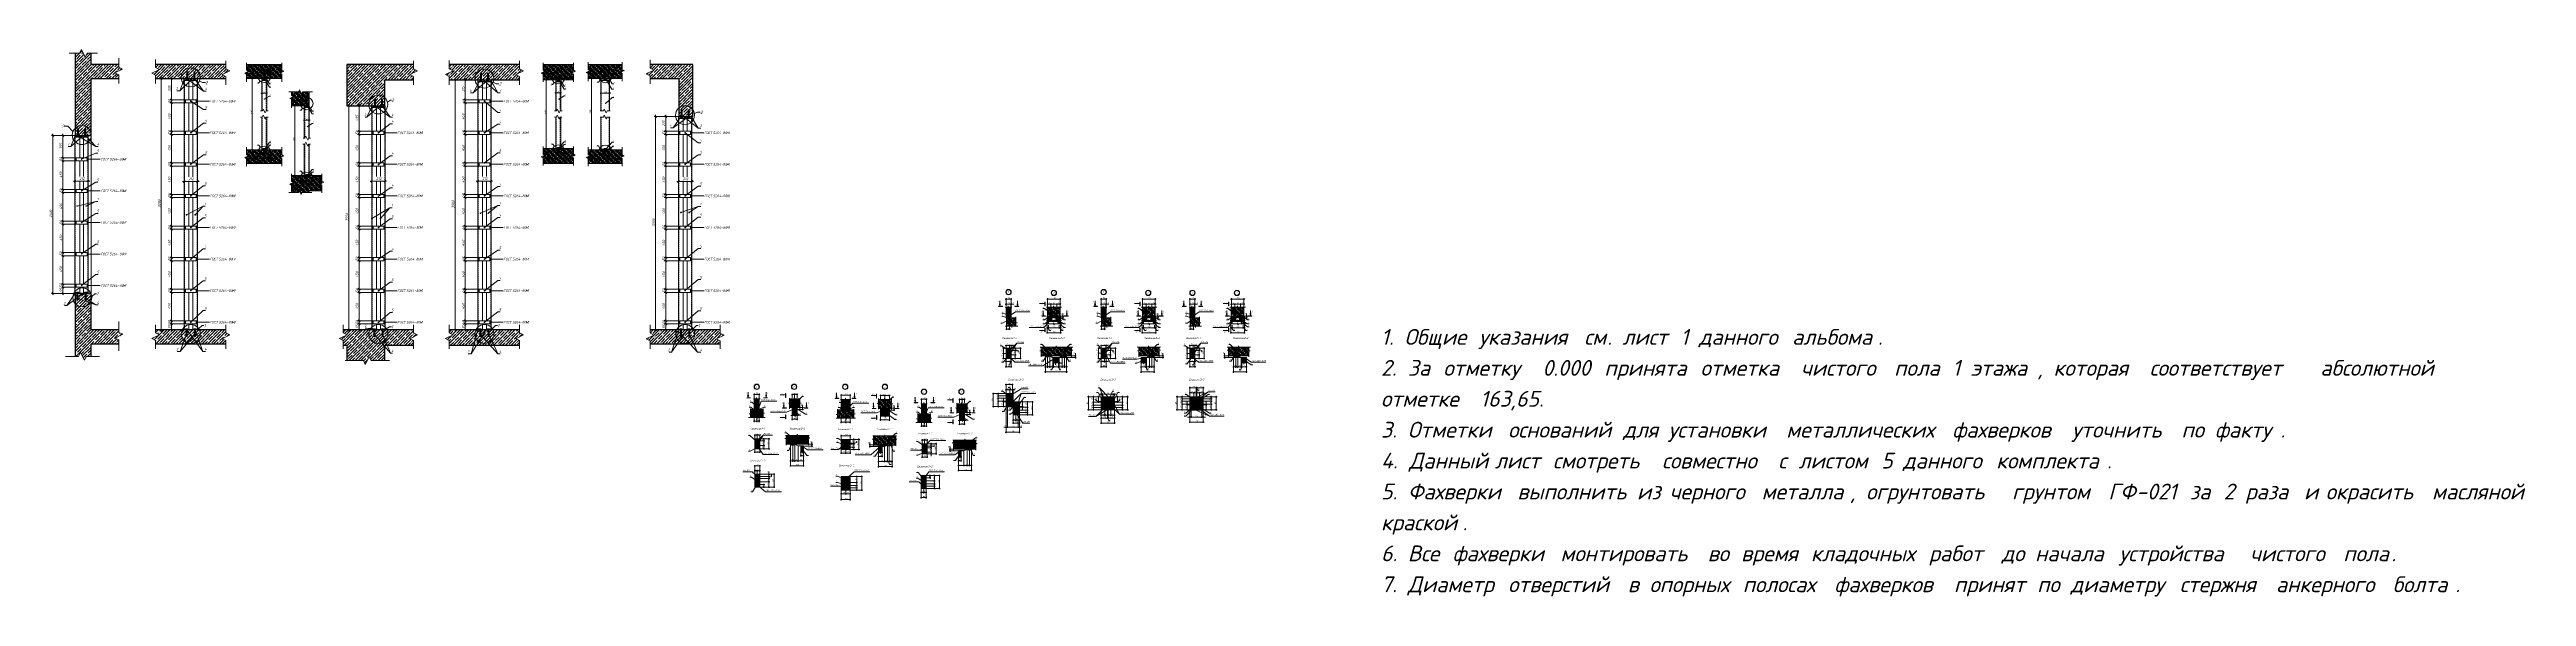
# Model space of a CAD drawing. Header units: millimetres. Extents: x -508 to 38670, y -99 to 8560.
import ezdxf

# ---------------------------------------------------------------- set-up
doc = ezdxf.new("R2010")
doc.units = ezdxf.units.MM
for name, pattern in [('200_ШТРИХ_ш1п0_6_', [32, 20, -12]), ('50_200_ШТРИХ_1Т_ш5_п1_п1_', [70, 50, -10, 0, -10]), ('IMPORT-Невидимая', [39.122222, 28.222222, -10.9])]:
    doc.linetypes.add(name, pattern=pattern)
for name, color, linetype, lineweight in [('A-ANNO-DIMS', 7, 'Continuous', 9), ('A-ANNO-DIMS-10', 7, 'Continuous', 9), ('A-ANNO-DIMS-20', 7, 'Continuous', 9), ('A-ANNO-NOTE', 7, 'Continuous', 9), ('A-DETL', 7, 'Continuous', 9), ('A-DETL-1', 7, 'Continuous', 5), ('A-DETL-2', 7, '200_ШТРИХ_ш1п0_6_', 5), ('A-DETL-3', 7, 'Continuous', 20), ('A-DETL-4', 7, '50_200_ШТРИХ_1Т_ш5_п1_п1_', 5), ('A-DETL-5', 7, 'IMPORT-Невидимая', 5), ('A-DETL-6', 7, 'Continuous', 30), ('A-DETL-CNTR-1', 7, '50_200_ШТРИХ_1Т_ш5_п1_п1_', 5), ('A-DETL-GENF', 7, 'Continuous', 9), ('A-DETL-GENF-1', 7, 'Continuous', 5), ('A-FLOR-FNSH-1', 7, 'Continuous', 30), ('A-FLOR-FNSH-2', 7, 'Continuous', 20), ('A-FLOR-PATT-1', 7, 'Continuous', 5), ('A-GENM', 7, 'Continuous', 9), ('A-GENM-1', 7, 'Continuous', 18), ('A-GENM-IDEN', 7, 'Continuous', 9), ('A-WALL-1', 7, 'Continuous', 30), ('A-WALL-PATT-1', 7, 'Continuous', 5), ('G-ANNO-TEXT', 7, 'Continuous', 9), ('S-COLS', 7, 'Continuous', 9)]:
    doc.layers.add(name, color=color, linetype=linetype, lineweight=lineweight)
doc.layers.add('A-DETL-GENF-2', color=7, linetype='Continuous', lineweight=9, true_color=0xffffff)
doc.styles.add('ISOCPEUR_B_I', font='', dxfattribs={"height": 30})
doc.styles.add('ISOCPEUR_I', font='isocpeui.ttf', dxfattribs={"width": 0.9, "height": 40})
doc.styles.add('ISOCPEUR_I_1', font='isocpeui.ttf', dxfattribs={"height": 50})
doc.styles.add('ISOCPEUR_I_2', font='isocpeui.ttf', dxfattribs={"width": 0.9, "height": 20})
doc.styles.add('ISOCPEUR_I_3', font='isocpeui.ttf', dxfattribs={"height": 25})
doc.styles.add('ISOCPEUR_I_4', font='isocpeui.ttf', dxfattribs={"height": 20})
doc.styles.add('ISOCPEUR_I_5', font='isocpeui.ttf', dxfattribs={"height": 250})
doc.styles.get('ISOCPEUR_B_I').set_extended_font_data('ISOCPEUR', italic=True, bold=True)
doc.dimstyles.new('ISO-2_0_0_9К_СРЕДНИЙ', dxfattribs={"dimscale": 304.8, "dimtxt": 39.839247, "dimasz": 0.098425, "dimexe": 0.07874, "dimexo": 0, "dimgap": 0, "dimtad": 1, "dimdec": 0, "dimzin": 0, "dimdsep": 46, "dimtxsty": 'ISOCPEUR_I', "dimblk1": 'OBLIQUE', "dimblk2": 'OBLIQUE', "dimsah": 1, "dimcen": 0.09, "dimdle": 0.07874, "dimazin": 0, "dimtfac": 1, "dimtdec": 4, "dimtix": 1, "dimtmove": 0, "dimatfit": 3, "dimfxl": 1, "dimtvp": 1, "dimtolj": 1, "dimtzin": 0, "dimarcsym": 2})
doc.dimstyles.new('ISO-2_0_0_9К_СРЕДНИЙ_1', dxfattribs={"dimscale": 304.8, "dimtxt": 19.919624, "dimasz": 0.049213, "dimexe": 0.03937, "dimexo": 0, "dimgap": 0, "dimtad": 1, "dimdec": 0, "dimzin": 0, "dimdsep": 46, "dimtxsty": 'ISOCPEUR_I_2', "dimblk1": 'OBLIQUE', "dimblk2": 'OBLIQUE', "dimsah": 1, "dimcen": 0.09, "dimdle": 0.03937, "dimazin": 0, "dimtfac": 1, "dimtdec": 4, "dimtix": 1, "dimtmove": 0, "dimatfit": 3, "dimfxl": 1, "dimtvp": 1, "dimtolj": 1, "dimtzin": 0, "dimarcsym": 2})
doc.dimstyles.new('ISO-2_0_0_9К_СРЕДНИЙ_2', dxfattribs={"dimscale": 304.8, "dimtxt": 19.919624, "dimasz": 0.049213, "dimexe": 0.03937, "dimexo": 0, "dimgap": 0, "dimtad": 1, "dimdec": 0, "dimzin": 0, "dimdsep": 46, "dimtxsty": 'ISOCPEUR_I_2', "dimblk1": 'OBLIQUE', "dimblk2": 'OBLIQUE', "dimsah": 1, "dimcen": 0.09, "dimdle": 0.03937, "dimazin": 0, "dimtfac": 1, "dimtdec": 4, "dimtix": 1, "dimtmove": 1, "dimatfit": 3, "dimfxl": 1, "dimtvp": 1, "dimtolj": 1, "dimtzin": 0, "dimarcsym": 2})
doc.dimstyles.new('ISO-2_0_0_9К_СРЕДНИЙ_3', dxfattribs={"dimscale": 304.8, "dimtxt": 19.919624, "dimasz": 0.049213, "dimexe": 0.03937, "dimexo": 0, "dimgap": 0, "dimtad": 1, "dimdec": 0, "dimzin": 0, "dimdsep": 46, "dimtxsty": 'ISOCPEUR_I_2', "dimblk1": 'OBLIQUE', "dimblk2": 'OBLIQUE', "dimsah": 1, "dimcen": 0.09, "dimdle": 0.03937, "dimazin": 0, "dimtfac": 1, "dimtdec": 4, "dimtix": 1, "dimtmove": 2, "dimatfit": 3, "dimfxl": 1, "dimtvp": 1, "dimtolj": 1, "dimtzin": 0, "dimarcsym": 2})
doc.dimstyles.new('ISO-2_0_0_9К_СРЕДНИЙ_ФОН', dxfattribs={"dimscale": 304.8, "dimtxt": 39.839247, "dimasz": 0.098425, "dimexe": 0.07874, "dimexo": 0, "dimgap": 0.032808, "dimtad": 1, "dimdec": 0, "dimdsep": 46, "dimtxsty": 'ISOCPEUR_I', "dimblk1": 'OBLIQUE', "dimblk2": 'OBLIQUE', "dimsah": 1, "dimcen": 0.09, "dimdle": 0.07874, "dimazin": 0, "dimtfac": 1, "dimtdec": 4, "dimtix": 1, "dimtmove": 0, "dimatfit": 3, "dimfxl": 1, "dimtvp": 1, "dimtfill": 1, "dimtolj": 1, "dimtzin": 0, "dimarcsym": 2})
pattern_1 = [(45, (1427.15, 4305), (-45.6197, 45.6197), []), (45, (1472.766, 4305), (-45.6197, 45.6197), [80.645, -16.129, 2.682, -13.447])]
pattern_2 = [(45, (2583.76, 4305), (-45.6197, 45.6197), []), (45, (2629.38, 4305), (-45.6197, 45.6197), [80.645, -16.129, 2.682, -13.447])]
pattern_3 = [(45, (4209.81, 4305), (-22.80985, 22.80985), []), (45, (4232.62, 4305), (-22.80985, 22.80985), [40.323, -8.065, 1.341, -6.723])]
pattern_4 = [(45, (4916.3, 4305), (-22.80985, 22.80985), []), (45, (4939.11, 4305), (-22.80985, 22.80985), [40.323, -8.065, 1.341, -6.723])]
pattern_5 = [(45, (6089.76, 4305), (-45.6197, 45.6197), []), (45, (6135.38, 4305), (-45.6197, 45.6197), [80.645, -16.129, 2.682, -13.447])]
pattern_6 = [(45, (7584.246, 4305), (-45.6197, 45.6197), []), (45, (7629.866, 4305), (-45.6197, 45.6197), [80.645, -16.129, 2.682, -13.447])]
pattern_7 = [(45, (8636.327, 4305), (-22.80985, 22.80985), []), (45, (8659.137, 4305), (-22.80985, 22.80985), [40.322, -8.064, 1.341, -6.723])]
pattern_8 = [(45, (9630.798, 4305), (-22.80985, 22.80985), []), (45, (9653.608, 4305), (-22.80985, 22.80985), [40.322, -8.064, 1.341, -6.723])]
pattern_9 = [(45, (11143.02, 4305), (-45.6197, 45.6197), []), (45, (11188.64, 4305), (-45.6197, 45.6197), [80.645, -16.129, 2.682, -13.447])]
pattern_10 = [(45, (7933.283, 0), (-11.404925, 11.404925), []), (45, (7944.688, 0), (-11.404925, 11.404925), [20.161, -4.032, 0.335, -3.697])]
pattern_11 = [(45, (9315.508, 0), (-22.80985, 22.80985), []), (45, (9338.318, 0), (-22.80985, 22.80985), [40.322, -8.064, 0.671, -7.394])]
pattern_12 = [(45, (10602.626, 0), (-11.404925, 11.404925), []), (45, (10614.031, 0), (-11.404925, 11.404925), [20.161, -4.032, 0.335, -3.697])]
pattern_13 = [(45, (9420.183, 0), (-22.80985, 22.80985), []), (45, (9442.993, 0), (-22.80985, 22.80985), [40.323, -8.065, 0.671, -7.394])]
pattern_14 = [(45, (10923.997, 0), (-22.80985, 22.80985), []), (45, (10946.807, 0), (-22.80985, 22.80985), [40.323, -8.065, 0.671, -7.394])]
pattern_15 = [(45, (12326.678, 0), (-22.80985, 22.80985), []), (45, (12349.488, 0), (-22.80985, 22.80985), [40.323, -8.065, 0.671, -7.394])]

# ---------------------------------------------------------------- blocks, each defined once
blk = doc.blocks.new('Фахверк_Влож_Полоса боковая - Полоса_Фахверка-25655111-АР1_1_Ф-11 и Ф-11_1_2 эт_')
at = {"layer": 'A-GENM'}
for p, q in [((-85, 6795), (-85, 6845)), ((85, 6845), (-85, 6845)), ((-85, 6795), (85, 6795)), ((85, 6845), (85, 6795))]:
    blk.add_line(p, q, dxfattribs=at)
blk = doc.blocks.new('Фахверк_Влож_Уголок - Уголок_Фахверка-25655112-АР1_1_Ф-11 и Ф-11_1_2 эт_')
at = {"layer": 'A-GENM'}
for p, q in [((31, 7170), (31, 6845)), ((106, 4706), (106, 7170)), ((31, 6795), (31, 6345)), ((31, 6295), (31, 5845)), ((31, 5795), (31, 5345)), ((31, 5295), (31, 4845)), ((31, 4795), (31, 4706)), ((106, 4706), (31, 4706))]:
    blk.add_line(p, q, dxfattribs=at)
blk = doc.blocks.new('Фахверк_Влож_Полоса верхняя - Полоса верхняя_Фахверка-25545440-АР1_1_Ф-11 и Ф-11_1_2 эт_')
at = {"layer": 'A-GENM'}
for p, q in [((-106, 7175), (-106, 7200)), ((-106, 7200), (-100, 7200)), ((-106, 7170), (-106, 7175)), ((-106, 7175), (-6, 7175)), ((-106, 7170), (-6, 7170)), ((-6, 7200), (-6, 7175)), ((-6, 7175), (-6, 7170))]:
    blk.add_line(p, q, dxfattribs=at)
blk = doc.blocks.new('Фахверк_Влож_Полоса нижняя - Полоса_Фахверка-25617960-АР1_1_Ф-11 и Ф-11_1_2 эт_')
at = {"layer": 'A-GENM'}
for p, q in [((26, 4700), (26, 4706)), ((26, 4706), (106, 4706)), ((106, 4706), (106, 4700))]:
    blk.add_line(p, q, dxfattribs=at)
blk = doc.blocks.new('Фахверк_Влож_Полоса нижняя - Полоса_Фахверка-V1-АР1_1_Ф-11 и Ф-11_1_2 эт_')
at = {"layer": 'A-GENM'}
for p, q in [((-106, 4700), (-106, 4706)), ((-106, 4706), (-26, 4706)), ((-26, 4706), (-26, 4700)), ((-106, 4700), (-100, 4700))]:
    blk.add_line(p, q, dxfattribs=at)
blk = doc.blocks.new('Фахверк_Влож_Полоса верхняя - Полоса верхняя_Фахверка-V2-АР1_1_Ф-11 и Ф-11_1_2 эт_')
at = {"layer": 'A-GENM'}
for p, q in [((6, 7195), (6, 7200)), ((6, 7170), (6, 7195)), ((106, 7195), (6, 7195)), ((6, 7170), (106, 7170)), ((106, 7200), (106, 7195)), ((106, 7195), (106, 7170))]:
    blk.add_line(p, q, dxfattribs=at)
blk = doc.blocks.new('Фахверк_Влож_Уголок - Уголок_Фахверка-25655113-АР1_1_Ф-11 и Ф-11_1_2 эт_')
at = {"layer": 'A-GENM'}
for p, q in [((-106, 7170), (-31, 7170)), ((-106, 7170), (-106, 4706)), ((-31, 6845), (-31, 7170)), ((-31, 6345), (-31, 6795)), ((-31, 5845), (-31, 6295)), ((-31, 5345), (-31, 5795)), ((-31, 4845), (-31, 5295)), ((-31, 4706), (-106, 4706)), ((-31, 4706), (-31, 4795))]:
    blk.add_line(p, q, dxfattribs=at)
blk = doc.blocks.new('Фахверк_Влож_Анкерный болт - Анкерный болт_Фахверка-25085591-АР1_1_Ф-11 и Ф-11_1_2 эт_')
at = {"layer": 'A-GENM'}
for p, q in [((46, 7195), (46, 7190)), ((56, 7190), (46, 7190)), ((66, 7190), (56, 7190)), ((66, 7190), (66, 7195))]:
    blk.add_line(p, q, dxfattribs=at)
blk = doc.blocks.new('DET_L_Линия разрыва1 - М20-27083816-АР1_1_Ф-11 и Ф-11_1_2 эт_')
at = {"layer": 'A-DETL-GENF-1'}
for p, q in [((647, 8251), (527, 8191)), ((587, 8421), (587, 8281)), ((587, 8281), (647, 8251)), ((527, 8191), (587, 8161)), ((587, 8161), (587, 8021))]:
    blk.add_line(p, q, dxfattribs=at)
blk = doc.blocks.new('DET_L_Линия разрыва1 - М20-27084405-АР1_1_Ф-11 и Ф-11_1_2 эт_')
at = {"layer": 'A-DETL-GENF-1'}
for p, q in [((650, 4052), (530, 3992)), ((530, 3992), (590, 3962)), ((590, 4252), (590, 4082)), ((590, 4082), (650, 4052)), ((590, 3962), (590, 3792))]:
    blk.add_line(p, q, dxfattribs=at)
blk = doc.blocks.new('DET_L_Линия разрыва1 - М20-27084429-АР1_1_Ф-11 и Ф-11_1_2 эт_')
at = {"layer": 'A-DETL-GENF-1'}
for p, q in [((-47, 3701), (-257, 3701)), ((-17, 3761), (-47, 3701)), ((43, 3641), (-17, 3761)), ((73, 3701), (43, 3641)), ((283, 3701), (73, 3701))]:
    blk.add_line(p, q, dxfattribs=at)
blk = doc.blocks.new('DET_L_Линия разрыва1 - М20-27084499-АР1_1_Ф-11 и Ф-11_1_2 эт_')
at = {"layer": 'A-DETL-GENF-1'}
for p, q in [((-198, 8500), (-33, 8500)), ((-33, 8500), (-3, 8560)), ((-3, 8560), (57, 8440)), ((57, 8440), (87, 8500)), ((87, 8500), (252, 8500))]:
    blk.add_line(p, q, dxfattribs=at)
blk = doc.blocks.new('Фахверк_Влож_Полоса боковая - Полоса_Фахверка-25655111-АР1_1_Ф-19-Ф_ 19_1_2 эт_')
at = {"layer": 'A-GENM'}
for p, q in [((10415, 6215), (10415, 6265)), ((10585, 6265), (10415, 6265)), ((10415, 6215), (10585, 6215)), ((10585, 6265), (10585, 6215))]:
    blk.add_line(p, q, dxfattribs=at)
blk = doc.blocks.new('Фахверк_Влож_Уголок - Уголок_Фахверка-27980089-АР1_1_Ф-19-Ф_ 19_1_2 эт_')
at = {"layer": 'A-GENM'}
for p, q in [((10531, 8070), (10531, 7765)), ((10606, 4126), (10606, 8070)), ((10531, 7715), (10531, 7265)), ((10531, 7215), (10531, 6765)), ((10531, 6715), (10531, 6265)), ((10531, 6215), (10531, 5765)), ((10531, 5715), (10531, 5265)), ((10531, 5215), (10531, 4765)), ((10531, 4715), (10531, 4265)), ((10531, 4215), (10531, 4126)), ((10606, 4126), (10531, 4126))]:
    blk.add_line(p, q, dxfattribs=at)
blk = doc.blocks.new('Фахверк_Влож_Уголок - Уголок_Фахверка-27980090-АР1_1_Ф-19-Ф_ 19_1_2 эт_')
at = {"layer": 'A-GENM'}
for p, q in [((10394, 8070), (10469, 8070)), ((10394, 8070), (10394, 4126)), ((10469, 7765), (10469, 8070)), ((10469, 7265), (10469, 7715)), ((10469, 6765), (10469, 7215)), ((10469, 6265), (10469, 6715)), ((10469, 5765), (10469, 6215)), ((10469, 5265), (10469, 5715)), ((10469, 4765), (10469, 5215)), ((10469, 4265), (10469, 4715)), ((10469, 4126), (10394, 4126)), ((10469, 4126), (10469, 4215))]:
    blk.add_line(p, q, dxfattribs=at)
blk = doc.blocks.new('Фахверк_Влож_Полоса верхняя - Полоса верхняя_Фахверка-25545440-АР1_1_Ф-19-Ф_ 19_1_2 эт_')
at = {"layer": 'A-GENM'}
for p, q in [((10394, 8075), (10394, 8100)), ((10394, 8070), (10394, 8075)), ((10394, 8075), (10494, 8075)), ((10394, 8070), (10494, 8070)), ((10494, 8100), (10494, 8075)), ((10494, 8075), (10494, 8070))]:
    blk.add_line(p, q, dxfattribs=at)
blk = doc.blocks.new('Фахверк_Влож_Полоса нижняя - Полоса_Фахверка-25617960-АР1_1_Ф-19-Ф_ 19_1_2 эт_')
at = {"layer": 'A-GENM'}
for p, q in [((10526, 4120), (10526, 4126)), ((10526, 4126), (10606, 4126)), ((10606, 4126), (10606, 4120))]:
    blk.add_line(p, q, dxfattribs=at)
blk = doc.blocks.new('Фахверк_Влож_Полоса верхняя - Полоса верхняя_Фахверка-V3-АР1_1_Ф-19-Ф_ 19_1_2 эт_')
at = {"layer": 'A-GENM'}
for p, q in [((10506, 8070), (10506, 8095)), ((10506, 8070), (10606, 8070)), ((10606, 8095), (10606, 8070))]:
    blk.add_line(p, q, dxfattribs=at)
at = {"layer": 'A-GENM-1'}
for p, q in [((10506, 8100), (10506, 8095)), ((10606, 8100), (10506, 8100)), ((10506, 8095), (10606, 8095)), ((10606, 8095), (10606, 8100))]:
    blk.add_line(p, q, dxfattribs=at)
blk = doc.blocks.new('DET_L_Линия разрыва1 - М20-27085586-АР1_1_Ф-19-Ф_ 19_1_2 эт_')
at = {"layer": 'A-DETL-GENF-1'}
for p, q in [((9884, 3983), (10004, 4043)), ((9944, 3953), (9884, 3983)), ((9944, 4073), (9944, 4203)), ((10004, 4043), (9944, 4073)), ((9944, 3823), (9944, 3953))]:
    blk.add_line(p, q, dxfattribs=at)
blk = doc.blocks.new('Фахверк_Влож_Швеллер - Швеллер_Фахверка-28275430-АР1_1_Ф-23_2 эт_')
at = {"layer": 'A-GENM'}
for p, q in [((86960, 8070), (87040, 8070)), ((86960, 7587), (86960, 8070)), ((87040, 7587), (87040, 8070))]:
    blk.add_line(p, q, dxfattribs=at)
blk = doc.blocks.new('Фахверк_Влож_Полоса верхняя - Полоса верхняя_Фахверка-25617959-АР1_1_Ф-23_2 эт_')
at = {"layer": 'A-GENM'}
for p, q in [((86960, 8075), (86960, 8100)), ((86960, 8070), (86960, 8075)), ((86960, 8075), (87040, 8075)), ((86960, 8070), (87040, 8070)), ((87040, 8100), (87040, 8075)), ((87040, 8075), (87040, 8070))]:
    blk.add_line(p, q, dxfattribs=at)
blk = doc.blocks.new('DET_L_Линия разрыва1 - М10-27046020-АР1_1_Ф-23_2 эт_')
at = {"layer": 'A-DETL-GENF-1'}
for p, q in [((86720, 8230), (86720, 8350)), ((86750, 8215), (86720, 8230)), ((86692, 8186), (86750, 8215)), ((86720, 8170), (86692, 8184)), ((86720, 8050), (86720, 8170))]:
    blk.add_line(p, q, dxfattribs=at)
blk = doc.blocks.new('DET_L_Линия разрыва1 - М10-V4-АР1_1_Ф-23_2 эт_')
at = {"layer": 'A-DETL-GENF-1'}
for p, q in [((87280, 8350), (87280, 8230)), ((87280, 8230), (87310, 8215)), ((87310, 8215), (87250, 8185)), ((87250, 8185), (87280, 8170)), ((87280, 8170), (87280, 8050))]:
    blk.add_line(p, q, dxfattribs=at)
blk = doc.blocks.new('DET_L_Линия разрыва1 - М10-27045875-АР1_1_Ф-23_2 эт_')
at = {"layer": 'A-DETL-GENF-1'}
for p, q in [((86971, 7587), (86941, 7587)), ((86986, 7617), (86971, 7587)), ((87016, 7557), (86986, 7617)), ((87031, 7587), (87016, 7557)), ((87061, 7587), (87031, 7587))]:
    blk.add_line(p, q, dxfattribs=at)
blk = doc.blocks.new('Фахверк_Влож_Швеллер - Швеллер_Фахверка-V5-АР1_1_Ф-23_2 эт_')
at = {"layer": 'A-GENM'}
for p, q in [((86960, 6980), (86960, 7491)), ((87040, 6980), (87040, 7491)), ((87040, 6980), (86960, 6980))]:
    blk.add_line(p, q, dxfattribs=at)
blk = doc.blocks.new('Фахверк_Влож_Полоса нижняя - Полоса_Фахверка-25617960-АР1_1_Ф-23_2 эт_')
at = {"layer": 'A-GENM'}
for p, q in [((86960, 6974), (86960, 6980)), ((86960, 6980), (87040, 6980)), ((87040, 6980), (87040, 6974))]:
    blk.add_line(p, q, dxfattribs=at)
blk = doc.blocks.new('DET_L_Линия разрыва1 - М10-27045885-АР1_1_Ф-23_2 эт_')
at = {"layer": 'A-DETL-GENF-1'}
for p, q in [((86940, 7491), (86970, 7491)), ((86970, 7491), (86985, 7521)), ((86985, 7521), (87015, 7461)), ((87015, 7461), (87030, 7491)), ((87030, 7491), (87060, 7491))]:
    blk.add_line(p, q, dxfattribs=at)
blk = doc.blocks.new('Фахверк_Влож_Швеллер - Швеллер_Фахверка-28622680-АР1_1_Ф-24_2 эт_')
at = {"layer": 'A-GENM'}
for p, q in [((73960, 7640), (74040, 7640)), ((73960, 7157), (73960, 7640)), ((74040, 7157), (74040, 7640))]:
    blk.add_line(p, q, dxfattribs=at)
blk = doc.blocks.new('Фахверк_Влож_Полоса верхняя - Полоса верхняя_Фахверка-25617959-АР1_1_Ф-24_2 эт_')
at = {"layer": 'A-GENM'}
for p, q in [((73960, 7645), (73960, 7670)), ((73960, 7640), (73960, 7645)), ((73960, 7645), (74040, 7645)), ((73960, 7640), (74040, 7640)), ((74040, 7670), (74040, 7645)), ((74040, 7645), (74040, 7640))]:
    blk.add_line(p, q, dxfattribs=at)
blk = doc.blocks.new('DET_L_Линия разрыва1 - М10-30319540-АР1_1_Ф-24_2 эт_')
at = {"layer": 'A-DETL-GENF-1'}
for p, q in [((73760, 7831), (73760, 7890)), ((73730, 7786), (73790, 7816)), ((73760, 7771), (73730, 7786)), ((73790, 7816), (73760, 7831)), ((73760, 7637), (73760, 7771))]:
    blk.add_line(p, q, dxfattribs=at)
blk = doc.blocks.new('DET_L_Линия разрыва1 - М10-30555565-АР1_1_Ф-24_2 эт_')
at = {"layer": 'A-DETL-GENF-1'}
for p, q in [((73716, 7890), (73871, 7890)), ((73871, 7890), (73886, 7920)), ((73886, 7920), (73916, 7860)), ((73916, 7860), (73931, 7890)), ((73931, 7890), (74091, 7890))]:
    blk.add_line(p, q, dxfattribs=at)
blk = doc.blocks.new('DET_L_Линия разрыва1 - М10-27045875-АР1_1_Ф-24_2 эт_')
at = {"layer": 'A-DETL-GENF-1'}
for p, q in [((73971, 7157), (73941, 7157)), ((73986, 7187), (73971, 7157)), ((74016, 7127), (73986, 7187)), ((74031, 7157), (74016, 7127)), ((74061, 7157), (74031, 7157))]:
    blk.add_line(p, q, dxfattribs=at)
blk = doc.blocks.new('Фахверк_Влож_Швеллер - Швеллер_Фахверка-V6-АР1_1_Ф-24_2 эт_')
at = {"layer": 'A-GENM'}
for p, q in [((73960, 6569), (73960, 7061)), ((74040, 6569), (74040, 7061)), ((74040, 6569), (73960, 6569))]:
    blk.add_line(p, q, dxfattribs=at)
blk = doc.blocks.new('Фахверк_Влож_Полоса нижняя - Полоса_Фахверка-25617960-АР1_1_Ф-24_2 эт_')
at = {"layer": 'A-GENM'}
for p, q in [((73960, 6563), (73960, 6569)), ((73960, 6569), (74040, 6569)), ((74040, 6569), (74040, 6563))]:
    blk.add_line(p, q, dxfattribs=at)
blk = doc.blocks.new('DET_L_Линия разрыва1 - М10-30555563-АР1_1_Ф-24_2 эт_')
at = {"layer": 'A-DETL-GENF-1'}
for p, q in [((73730, 6427), (73790, 6457)), ((73760, 6412), (73730, 6427)), ((73760, 6472), (73760, 6593)), ((73790, 6457), (73760, 6472)), ((73760, 6294), (73760, 6412))]:
    blk.add_line(p, q, dxfattribs=at)
blk = doc.blocks.new('DET_L_Линия разрыва1 - М10-27046020-АР1_1_Ф-24_2 эт_')
at = {"layer": 'A-DETL-GENF-1'}
for p, q in [((74270, 6458), (74210, 6428)), ((74210, 6428), (74240, 6413)), ((74240, 6593), (74240, 6473)), ((74240, 6473), (74270, 6458)), ((74240, 6413), (74240, 6293))]:
    blk.add_line(p, q, dxfattribs=at)
blk = doc.blocks.new('DET_L_Линия разрыва1 - М10-30555564-АР1_1_Ф-24_2 эт_')
at = {"layer": 'A-DETL-GENF-1'}
for p, q in [((73868, 6294), (73716, 6294)), ((73883, 6324), (73868, 6294)), ((73913, 6264), (73883, 6324)), ((73928, 6294), (73913, 6264)), ((74080, 6294), (73928, 6294))]:
    blk.add_line(p, q, dxfattribs=at)
blk = doc.blocks.new('DET_L_Линия разрыва1 - М10-27045885-АР1_1_Ф-24_2 эт_')
at = {"layer": 'A-DETL-GENF-1'}
for p, q in [((73940, 7061), (73970, 7061)), ((73970, 7061), (73985, 7091)), ((73985, 7091), (74015, 7031)), ((74015, 7031), (74030, 7061)), ((74030, 7061), (74060, 7061))]:
    blk.add_line(p, q, dxfattribs=at)
blk = doc.blocks.new('Фахверк_Влож_Полоса боковая - Полоса_Фахверка-25655111-АР1_1_Ф-18_2 эт_1')
at = {"layer": 'A-GENM'}
for p, q in [((66575, 7215), (66575, 7265)), ((66745, 7265), (66575, 7265)), ((66575, 7215), (66745, 7215)), ((66745, 7265), (66745, 7215))]:
    blk.add_line(p, q, dxfattribs=at)
blk = doc.blocks.new('Фахверк_Влож_Уголок - Уголок_Фахверка-27978286-АР1_1_Ф-18_2 эт_1')
at = {"layer": 'A-GENM'}
for p, q in [((66691, 7640), (66691, 7265)), ((66766, 4126), (66766, 7640)), ((66691, 7215), (66691, 6765)), ((66691, 6715), (66691, 6265)), ((66691, 6215), (66691, 5765)), ((66691, 5715), (66691, 5265)), ((66691, 5215), (66691, 4765)), ((66691, 4715), (66691, 4265)), ((66691, 4215), (66691, 4126)), ((66766, 4126), (66691, 4126))]:
    blk.add_line(p, q, dxfattribs=at)
blk = doc.blocks.new('Фахверк_Влож_Уголок - Уголок_Фахверка-27978287-АР1_1_Ф-18_2 эт_1')
at = {"layer": 'A-GENM'}
for p, q in [((66554, 7640), (66629, 7640)), ((66554, 7640), (66554, 4126)), ((66629, 7265), (66629, 7640)), ((66629, 6765), (66629, 7215)), ((66629, 6265), (66629, 6715)), ((66629, 5765), (66629, 6215)), ((66629, 5265), (66629, 5715)), ((66629, 4765), (66629, 5215)), ((66629, 4265), (66629, 4715)), ((66629, 4126), (66554, 4126)), ((66629, 4126), (66629, 4215))]:
    blk.add_line(p, q, dxfattribs=at)
blk = doc.blocks.new('Фахверк_Влож_Полоса верхняя - Полоса верхняя_Фахверка-25545440-АР1_1_Ф-18_2 эт_1')
at = {"layer": 'A-GENM'}
for p, q in [((66554, 7645), (66554, 7670)), ((66554, 7640), (66554, 7645)), ((66554, 7645), (66654, 7645)), ((66554, 7640), (66654, 7640)), ((66654, 7670), (66654, 7645)), ((66654, 7645), (66654, 7640))]:
    blk.add_line(p, q, dxfattribs=at)
blk = doc.blocks.new('Фахверк_Влож_Полоса нижняя - Полоса_Фахверка-25617960-АР1_1_Ф-18_2 эт_1')
at = {"layer": 'A-GENM'}
for p, q in [((66686, 4120), (66686, 4126)), ((66686, 4126), (66766, 4126)), ((66766, 4126), (66766, 4120))]:
    blk.add_line(p, q, dxfattribs=at)
blk = doc.blocks.new('Фахверк_Влож_Полоса верхняя - Полоса верхняя_Фахверка-V7-АР1_1_Ф-18_2 эт_1')
at = {"layer": 'A-GENM'}
for p, q in [((66666, 7665), (66666, 7670)), ((66666, 7640), (66666, 7665)), ((66766, 7665), (66666, 7665)), ((66666, 7640), (66766, 7640)), ((66766, 7670), (66760, 7670)), ((66766, 7670), (66766, 7665)), ((66766, 7665), (66766, 7640))]:
    blk.add_line(p, q, dxfattribs=at)
blk = doc.blocks.new('DET_L_Линия разрыва1 - М20-27085586-АР1_1_Ф-18_2 эт_1')
at = {"layer": 'A-DETL-GENF-1'}
for p, q in [((66044, 3983), (66164, 4043)), ((66104, 3953), (66044, 3983)), ((66104, 4073), (66104, 4203)), ((66164, 4043), (66104, 4073)), ((66104, 3823), (66104, 3953))]:
    blk.add_line(p, q, dxfattribs=at)
blk = doc.blocks.new('DET_L_Линия разрыва1 - М20-30288689-АР1_1_Ф-18_2 эт_1')
at = {"layer": 'A-DETL-GENF-1'}
for p, q in [((66423, 3635), (66133, 3635)), ((66453, 3575), (66423, 3635)), ((66513, 3695), (66453, 3575)), ((66543, 3635), (66513, 3695)), ((66833, 3635), (66543, 3635))]:
    blk.add_line(p, q, dxfattribs=at)
blk = doc.blocks.new('Фахверк_Влож_Полоса боковая - Полоса_Фахверка-25655111-АР1_1_Ф-20_2 эт_')
at = {"layer": 'A-GENM'}
for p, q in [((7715, 6215), (7715, 6265)), ((7885, 6265), (7715, 6265)), ((7715, 6215), (7885, 6215)), ((7885, 6265), (7885, 6215))]:
    blk.add_line(p, q, dxfattribs=at)
blk = doc.blocks.new('Фахверк_Влож_Уголок - Уголок_Фахверка-28382461-АР1_1_Ф-20_2 эт_')
at = {"layer": 'A-GENM'}
for p, q in [((7831, 8050), (7831, 7765)), ((7906, 4126), (7906, 8050)), ((7831, 7715), (7831, 7265)), ((7831, 7215), (7831, 6765)), ((7831, 6715), (7831, 6265)), ((7831, 6215), (7831, 5765)), ((7831, 5715), (7831, 5265)), ((7831, 5215), (7831, 4765)), ((7831, 4715), (7831, 4265)), ((7831, 4215), (7831, 4126)), ((7906, 4126), (7831, 4126))]:
    blk.add_line(p, q, dxfattribs=at)
blk = doc.blocks.new('Фахверк_Влож_Уголок - Уголок_Фахверка-28382462-АР1_1_Ф-20_2 эт_')
at = {"layer": 'A-GENM'}
for p, q in [((7694, 8050), (7769, 8050)), ((7694, 8050), (7694, 4126)), ((7769, 7765), (7769, 8050)), ((7769, 7265), (7769, 7715)), ((7769, 6765), (7769, 7215)), ((7769, 6265), (7769, 6715)), ((7769, 5765), (7769, 6215)), ((7769, 5265), (7769, 5715)), ((7769, 4765), (7769, 5215)), ((7769, 4265), (7769, 4715)), ((7769, 4126), (7694, 4126)), ((7769, 4126), (7769, 4215))]:
    blk.add_line(p, q, dxfattribs=at)
blk = doc.blocks.new('Фахверк_Влож_Полоса верхняя - Полоса верхняя_Фахверка-25545440-АР1_1_Ф-20_2 эт_')
at = {"layer": 'A-GENM'}
for p, q in [((7694, 8055), (7694, 8080)), ((7694, 8050), (7694, 8055)), ((7694, 8055), (7794, 8055)), ((7694, 8050), (7794, 8050)), ((7794, 8080), (7794, 8055)), ((7794, 8055), (7794, 8050))]:
    blk.add_line(p, q, dxfattribs=at)
blk = doc.blocks.new('Фахверк_Влож_Полоса нижняя - Полоса_Фахверка-25617960-АР1_1_Ф-20_2 эт_')
at = {"layer": 'A-GENM'}
for p, q in [((7826, 4120), (7826, 4126)), ((7826, 4126), (7906, 4126)), ((7906, 4126), (7906, 4120))]:
    blk.add_line(p, q, dxfattribs=at)
blk = doc.blocks.new('Фахверк_Влож_Полоса верхняя - Полоса верхняя_Фахверка-V8-АР1_1_Ф-20_2 эт_')
at = {"layer": 'A-GENM'}
for p, q in [((7806, 8075), (7806, 8080)), ((7806, 8050), (7806, 8075)), ((7906, 8075), (7806, 8075)), ((7806, 8050), (7906, 8050)), ((7906, 8080), (7906, 8075)), ((7906, 8075), (7906, 8050))]:
    blk.add_line(p, q, dxfattribs=at)
blk = doc.blocks.new('DET_L_Линия разрыва1 - М20-27085586-АР1_1_Ф-20_2 эт_')
at = {"layer": 'A-DETL-GENF-1'}
for p, q in [((7184, 3983), (7304, 4043)), ((7244, 3953), (7184, 3983)), ((7244, 4073), (7244, 4203)), ((7304, 4043), (7244, 4073)), ((7244, 3823), (7244, 3953))]:
    blk.add_line(p, q, dxfattribs=at)
blk = doc.blocks.new('Фахверк_Влож_Швеллер - Швеллер_Фахверка-28275502-АР1_1_Ф-22_2 эт_')
at = {"layer": 'A-GENM'}
for p, q in [((10230, 8050), (10310, 8050)), ((10230, 7587), (10230, 8050)), ((10310, 7587), (10310, 8050))]:
    blk.add_line(p, q, dxfattribs=at)
blk = doc.blocks.new('Фахверк_Влож_Полоса верхняя - Полоса верхняя_Фахверка-25617959-АР1_1_Ф-22_2 эт_')
at = {"layer": 'A-GENM'}
for p, q in [((10230, 8055), (10230, 8080)), ((10230, 8050), (10230, 8055)), ((10230, 8055), (10310, 8055)), ((10230, 8050), (10310, 8050)), ((10310, 8080), (10310, 8055)), ((10310, 8055), (10310, 8050))]:
    blk.add_line(p, q, dxfattribs=at)
blk = doc.blocks.new('DET_L_Линия разрыва1 - М10-27046020-АР1_1_Ф-22_2 эт_')
at = {"layer": 'A-DETL-GENF-1'}
for p, q in [((10030, 8230), (10030, 8350)), ((10060, 8215), (10030, 8230)), ((10000, 8185), (10060, 8215)), ((10030, 8170), (10000, 8185)), ((10030, 8050), (10030, 8170))]:
    blk.add_line(p, q, dxfattribs=at)
blk = doc.blocks.new('DET_L_Линия разрыва1 - М10-V9-АР1_1_Ф-22_2 эт_')
at = {"layer": 'A-DETL-GENF-1'}
for p, q in [((10510, 8350), (10510, 8230)), ((10510, 8230), (10540, 8215)), ((10540, 8215), (10480, 8185)), ((10480, 8185), (10510, 8170)), ((10510, 8170), (10510, 8050))]:
    blk.add_line(p, q, dxfattribs=at)
blk = doc.blocks.new('DET_L_Линия разрыва1 - М10-27045875-АР1_1_Ф-22_2 эт_')
at = {"layer": 'A-DETL-GENF-1'}
for p, q in [((10240, 7587), (10210, 7587)), ((10255, 7617), (10240, 7587)), ((10285, 7557), (10255, 7617)), ((10300, 7587), (10285, 7557)), ((10330, 7587), (10300, 7587))]:
    blk.add_line(p, q, dxfattribs=at)
blk = doc.blocks.new('Фахверк_Влож_Швеллер - Швеллер_Фахверка-V10-АР1_1_Ф-22_2 эт_')
at = {"layer": 'A-GENM'}
for p, q in [((10230, 6999), (10230, 7491)), ((10310, 6999), (10310, 7491)), ((10310, 6999), (10230, 6999))]:
    blk.add_line(p, q, dxfattribs=at)
blk = doc.blocks.new('Фахверк_Влож_Полоса нижняя - Полоса_Фахверка-25617960-АР1_1_Ф-22_2 эт_')
at = {"layer": 'A-GENM'}
for p, q in [((10230, 6993), (10230, 6999)), ((10230, 6999), (10310, 6999)), ((10310, 6999), (10310, 6993))]:
    blk.add_line(p, q, dxfattribs=at)
blk = doc.blocks.new('DET_L_Линия разрыва1 - М10-27045885-АР1_1_Ф-22_2 эт_')
at = {"layer": 'A-DETL-GENF-1'}
for p, q in [((10209, 7491), (10239, 7491)), ((10239, 7491), (10254, 7521)), ((10254, 7521), (10284, 7461)), ((10284, 7461), (10299, 7491)), ((10299, 7491), (10329, 7491))]:
    blk.add_line(p, q, dxfattribs=at)
blk = doc.blocks.new('Фахверк_Влож_Швеллер - Швеллер_Фахверка-28622585-АР1_1_Ф-25_1_2 эт_')
at = {"layer": 'A-GENM'}
for p, q in [((-13530, 7587), (-13530, 8070)), ((-13390, 7587), (-13390, 8070))]:
    blk.add_line(p, q, dxfattribs=at)
blk = doc.blocks.new('Фахверк_Влож_Полоса верхняя - Полоса верхняя_Фахверка-25545422-АР1_1_Ф-25_1_2 эт_')
at = {"layer": 'A-GENM'}
for p, q in [((-13530, 8094), (-13530, 8100)), ((-13530, 8070), (-13530, 8094)), ((-13390, 8094), (-13530, 8094)), ((-13530, 8070), (-13390, 8070)), ((-13390, 8100), (-13390, 8094)), ((-13390, 8094), (-13390, 8070))]:
    blk.add_line(p, q, dxfattribs=at)
blk = doc.blocks.new('DET_L_Линия разрыва1 - М10-30320849-АР1_1_Ф-25_1_2 эт_')
at = {"layer": 'A-DETL-GENF-1'}
for p, q in [((-13490, 7587), (-13540, 7587)), ((-13475, 7617), (-13490, 7587)), ((-13445, 7557), (-13475, 7617)), ((-13430, 7587), (-13445, 7557)), ((-13380, 7587), (-13430, 7587))]:
    blk.add_line(p, q, dxfattribs=at)
blk = doc.blocks.new('DET_L_Линия разрыва1 - М10-27046020-АР1_1_Ф-25_1_2 эт_')
at = {"layer": 'A-DETL-GENF-1'}
for p, q in [((-13730, 8240), (-13730, 8360)), ((-13700, 8225), (-13730, 8240)), ((-13760, 8195), (-13700, 8225)), ((-13730, 8180), (-13760, 8195)), ((-13730, 8060), (-13730, 8180))]:
    blk.add_line(p, q, dxfattribs=at)
blk = doc.blocks.new('DET_L_Линия разрыва1 - М10-V11-АР1_1_Ф-25_1_2 эт_')
at = {"layer": 'A-DETL-GENF-1'}
for p, q in [((-13190, 8360), (-13190, 8240)), ((-13190, 8240), (-13160, 8225)), ((-13160, 8225), (-13220, 8195)), ((-13220, 8195), (-13190, 8180)), ((-13190, 8180), (-13190, 8060))]:
    blk.add_line(p, q, dxfattribs=at)
blk = doc.blocks.new('Фахверк_Влож_Швеллер - Швеллер_Фахверка-V12-АР1_1_Ф-25_1_2 эт_')
at = {"layer": 'A-GENM'}
for p, q in [((-13530, 6980), (-13530, 7491)), ((-13390, 6980), (-13390, 7491))]:
    blk.add_line(p, q, dxfattribs=at)
blk = doc.blocks.new('Фахверк_Влож_Полоса нижняя - Полоса_Фахверка-25308381-АР1_1_Ф-25_1_2 эт_')
at = {"layer": 'A-GENM'}
for p, q in [((-13530, 6974), (-13530, 6980)), ((-13530, 6980), (-13390, 6980)), ((-13390, 6980), (-13390, 6974))]:
    blk.add_line(p, q, dxfattribs=at)
blk = doc.blocks.new('DET_L_Линия разрыва1 - М10-30320923-АР1_1_Ф-25_1_2 эт_')
at = {"layer": 'A-DETL-GENF-1'}
for p, q in [((-13540, 7491), (-13490, 7491)), ((-13490, 7491), (-13475, 7521)), ((-13475, 7521), (-13445, 7461)), ((-13445, 7461), (-13430, 7491)), ((-13430, 7491), (-13380, 7491))]:
    blk.add_line(p, q, dxfattribs=at)
blk = doc.blocks.new('Фахверк_Влож_Полоса боковая - Полоса_Фахверка-25655111-АР1_1_Ф-21_2 эт_1')
at = {"layer": 'A-GENM'}
for p, q in [((-10585, 7215), (-10585, 7265)), ((-10415, 7265), (-10585, 7265)), ((-10585, 7215), (-10415, 7215)), ((-10415, 7265), (-10415, 7215))]:
    blk.add_line(p, q, dxfattribs=at)
blk = doc.blocks.new('Фахверк_Влож_Уголок - Уголок_Фахверка-29066231-АР1_1_Ф-21_2 эт_1')
at = {"layer": 'A-GENM'}
for p, q in [((-10469, 7470), (-10469, 7265)), ((-10394, 4126), (-10394, 7470)), ((-10469, 7215), (-10469, 6765)), ((-10469, 6715), (-10469, 6265)), ((-10469, 6215), (-10469, 5765)), ((-10469, 5715), (-10469, 5265)), ((-10469, 5215), (-10469, 4765)), ((-10469, 4715), (-10469, 4265)), ((-10469, 4215), (-10469, 4126)), ((-10394, 4126), (-10469, 4126))]:
    blk.add_line(p, q, dxfattribs=at)
blk = doc.blocks.new('Фахверк_Влож_Уголок - Уголок_Фахверка-29066232-АР1_1_Ф-21_2 эт_1')
at = {"layer": 'A-GENM'}
for p, q in [((-10606, 7470), (-10531, 7470)), ((-10606, 7470), (-10606, 4126)), ((-10531, 7265), (-10531, 7470)), ((-10531, 6765), (-10531, 7215)), ((-10531, 6265), (-10531, 6715)), ((-10531, 5765), (-10531, 6215)), ((-10531, 5265), (-10531, 5715)), ((-10531, 4765), (-10531, 5215)), ((-10531, 4265), (-10531, 4715)), ((-10531, 4126), (-10606, 4126)), ((-10531, 4126), (-10531, 4215))]:
    blk.add_line(p, q, dxfattribs=at)
blk = doc.blocks.new('Фахверк_Влож_Полоса верхняя - Полоса верхняя_Фахверка-25545440-АР1_1_Ф-21_2 эт_1')
at = {"layer": 'A-GENM'}
for p, q in [((-10606, 7475), (-10606, 7500)), ((-10606, 7500), (-10600, 7500)), ((-10606, 7470), (-10606, 7475)), ((-10606, 7475), (-10506, 7475)), ((-10606, 7470), (-10506, 7470)), ((-10506, 7500), (-10506, 7475)), ((-10506, 7475), (-10506, 7470))]:
    blk.add_line(p, q, dxfattribs=at)
blk = doc.blocks.new('Фахверк_Влож_Полоса нижняя - Полоса_Фахверка-25617960-АР1_1_Ф-21_2 эт_1')
at = {"layer": 'A-GENM'}
for p, q in [((-10474, 4120), (-10474, 4126)), ((-10474, 4126), (-10394, 4126)), ((-10394, 4126), (-10394, 4120))]:
    blk.add_line(p, q, dxfattribs=at)
blk = doc.blocks.new('Фахверк_Влож_Полоса верхняя - Полоса верхняя_Фахверка-V13-АР1_1_Ф-21_2 эт_1')
at = {"layer": 'A-GENM'}
for p, q in [((-10494, 7495), (-10494, 7500)), ((-10494, 7470), (-10494, 7495)), ((-10394, 7495), (-10494, 7495)), ((-10494, 7470), (-10394, 7470)), ((-10394, 7500), (-10394, 7495)), ((-10394, 7495), (-10394, 7470))]:
    blk.add_line(p, q, dxfattribs=at)
blk = doc.blocks.new('Фахверк_Влож_Анкерный болт - Анкерный болт_Фахверка-25085591-АР1_1_Ф-21_2 эт_1')
at = {"layer": 'A-GENM'}
for p, q in [((-10454, 7495), (-10454, 7490)), ((-10444, 7490), (-10454, 7490)), ((-10434, 7490), (-10444, 7490)), ((-10434, 7490), (-10434, 7495))]:
    blk.add_line(p, q, dxfattribs=at)
blk = doc.blocks.new('DET_L_Линия разрыва1 - М20-27085586-АР1_1_Ф-21_2 эт_1')
at = {"layer": 'A-DETL-GENF-1'}
for p, q in [((-11116, 8175), (-10996, 8235)), ((-11056, 8265), (-11056, 8395)), ((-10996, 8235), (-11056, 8265)), ((-11056, 8145), (-11116, 8175)), ((-11056, 8015), (-11056, 8145))]:
    blk.add_line(p, q, dxfattribs=at)
blk = doc.blocks.new('DET_Линия разрыва - Линия разрыва-17294160-АР1_Фахверк_Швеллер 80_Узлы_2 эт_')
at = {"layer": 'A-DETL-GENF'}
for p, q in [((-10, 0), (-64, 0)), ((-5, 20), (-10, 0)), ((5, -20), (-5, 20)), ((10, 0), (5, -20)), ((80, 0), (10, 0))]:
    blk.add_line(p, q, dxfattribs=at)
blk = doc.blocks.new('DET_Линия разрыва - Линия разрыва-V14-АР1_Фахверк_Швеллер 80_Узлы_2 эт_')
at = {"layer": 'A-DETL-GENF'}
for p, q in [((-10, 0), (-80, 0)), ((-5, 20), (-10, 0)), ((5, -20), (-5, 20)), ((10, 0), (5, -20)), ((64, 0), (10, 0))]:
    blk.add_line(p, q, dxfattribs=at)
blk = doc.blocks.new('DET_Линия разрыва - Линия разрыва-17294161-АР1_Фахверк_Швеллер 80_Узлы_2 эт_')
at = {"layer": 'A-DETL-GENF'}
for p, q in [((-10, 0), (-130, 0)), ((-5, 20), (-10, 0)), ((5, -20), (-5, 20)), ((10, 0), (5, -20)), ((130, 0), (10, 0))]:
    blk.add_line(p, q, dxfattribs=at)
blk = doc.blocks.new('DET_Линия разрыва - Линия разрыва-17294162-АР1_Фахверк_Швеллер 80_Узлы_2 эт_')
at = {"layer": 'A-DETL-GENF'}
for p, q in [((-10, 0), (-60, 0)), ((-5, 20), (-10, 0)), ((5, -20), (-5, 20)), ((10, 0), (5, -20)), ((60, 0), (10, 0))]:
    blk.add_line(p, q, dxfattribs=at)
blk = doc.blocks.new('DET_Линия разрыва - Линия разрыва-30595199-АР1_Фахверк_Швеллер 80_Узлы_2 эт_')
at = {"layer": 'A-DETL-GENF'}
for p, q in [((-10, 0), (-80, 0)), ((-5, 20), (-10, 0)), ((5, -20), (-5, 20)), ((10, 0), (5, -20)), ((80, 0), (10, 0))]:
    blk.add_line(p, q, dxfattribs=at)
blk = doc.blocks.new('DET_Линия разрыва - Линия разрыва-25057327-АР1_Фахверк_Швеллер 80_Узлы_2 эт_')
at = {"layer": 'A-DETL-GENF'}
for p, q in [((-10, 0), (-109, 0)), ((-5, 20), (-10, 0)), ((5, -20), (-5, 20)), ((10, 0), (5, -20)), ((47, 0), (10, 0))]:
    blk.add_line(p, q, dxfattribs=at)
blk = doc.blocks.new('DET_Линия разрыва - Линия разрыва-25057328-АР1_Фахверк_Швеллер 80_Узлы_2 эт_')
at = {"layer": 'A-DETL-GENF'}
for p, q in [((-10, 0), (-29, 0)), ((-5, 20), (-10, 0)), ((5, -20), (-5, 20)), ((10, 0), (5, -20)), ((29, 0), (10, 0))]:
    blk.add_line(p, q, dxfattribs=at)
blk = doc.blocks.new('DET_Линия разрыва - Линия разрыва-25057237-АР1_Фахверк_Швеллер 80_Узлы_2 эт_')
at = {"layer": 'A-DETL-GENF'}
for p, q in [((-10, 0), (-47, 0)), ((-5, 20), (-10, 0)), ((5, -20), (-5, 20)), ((10, 0), (5, -20)), ((108, 0), (10, 0))]:
    blk.add_line(p, q, dxfattribs=at)
blk = doc.blocks.new('DET_Линия разрыва - Линия разрыва-17294164-АР1_Фахверк_Швеллер 80_Узлы_2 эт_')
at = {"layer": 'A-DETL-GENF'}
for p, q in [((-10, 0), (-187, 0)), ((-5, 20), (-10, 0)), ((5, -20), (-5, 20)), ((10, 0), (5, -20)), ((187, 0), (10, 0))]:
    blk.add_line(p, q, dxfattribs=at)
blk = doc.blocks.new('DET_Линия разрыва - Линия разрыва-17294159-АР1_Фахверк_Швеллер 80_Узлы_2 эт_')
at = {"layer": 'A-DETL-GENF'}
for p, q in [((-10, 0), (-51, 0)), ((-5, 20), (-10, 0)), ((5, -20), (-5, 20)), ((10, 0), (5, -20)), ((51, 0), (10, 0))]:
    blk.add_line(p, q, dxfattribs=at)
blk = doc.blocks.new('DET_Линия разрыва - Линия разрыва-30595201-АР1_Фахверк_Швеллер 80_Узлы_2 эт_')
at = {"layer": 'A-DETL-GENF'}
for p, q in [((-10, 0), (-84, 0)), ((-5, 20), (-10, 0)), ((5, -20), (-5, 20)), ((10, 0), (5, -20)), ((84, 0), (10, 0))]:
    blk.add_line(p, q, dxfattribs=at)
blk = doc.blocks.new('DET_Линия разрыва - Линия разрыва-30595200-АР1_Фахверк_Швеллер 80_Узлы_2 эт_')
at = {"layer": 'A-DETL-GENF'}
for p, q in [((-84, 0), (-10, 0)), ((-10, 0), (-5, -20)), ((-5, -20), (5, 20)), ((5, 20), (10, 0)), ((10, 0), (84, 0))]:
    blk.add_line(p, q, dxfattribs=at)
blk = doc.blocks.new('DET_Линия разрыва - Линия разрыва-25057231-АР1_1_Узлы фахверка Ф-25_1_2 эт_')
at = {"layer": 'A-DETL-GENF-1'}
for p, q in [((2687, 3021), (2759, 3021)), ((2759, 3021), (2764, 3041)), ((2764, 3041), (2774, 3001)), ((2774, 3001), (2779, 3021)), ((2779, 3021), (2850, 3021))]:
    blk.add_line(p, q, dxfattribs=at)
blk = doc.blocks.new('DET_Линия разрыва - Линия разрыва-17294160-АР1_1_Узлы фахверка Ф-25_1_2 эт_')
at = {"layer": 'A-DETL-GENF-1'}
for p, q in [((2920, 2791), (2880, 2781)), ((2880, 2781), (2900, 2776)), ((2900, 2866), (2900, 2796)), ((2900, 2796), (2920, 2791)), ((2900, 2776), (2900, 2722))]:
    blk.add_line(p, q, dxfattribs=at)
blk = doc.blocks.new('DET_Линия разрыва - Линия разрыва-V15-АР1_1_Узлы фахверка Ф-25_1_2 эт_')
at = {"layer": 'A-DETL-GENF-1'}
for p, q in [((2621, 2781), (2661, 2791)), ((2641, 2776), (2621, 2781)), ((2641, 2796), (2641, 2866)), ((2661, 2791), (2641, 2796)), ((2641, 2722), (2641, 2776))]:
    blk.add_line(p, q, dxfattribs=at)
blk = doc.blocks.new('DET_Линия разрыва - Линия разрыва-25057232-АР1_1_Узлы фахверка Ф-25_1_2 эт_')
at = {"layer": 'A-DETL-GENF-1'}
for p, q in [((2762, 2722), (2618, 2722)), ((2767, 2742), (2762, 2722)), ((2777, 2702), (2767, 2742)), ((2782, 2722), (2777, 2702)), ((2927, 2722), (2782, 2722))]:
    blk.add_line(p, q, dxfattribs=at)
blk = doc.blocks.new('DET_Линия разрыва - Линия разрыва-25057233-АР1_1_Узлы фахверка Ф-25_1_2 эт_')
at = {"layer": 'A-DETL-GENF-1'}
for p, q in [((3381, 2757), (3313, 2757)), ((3386, 2777), (3381, 2757)), ((3396, 2737), (3386, 2777)), ((3401, 2757), (3396, 2737)), ((3468, 2757), (3401, 2757))]:
    blk.add_line(p, q, dxfattribs=at)
blk = doc.blocks.new('DET_Линия разрыва - Линия разрыва-30592652-АР1_1_Узлы фахверка Ф-25_1_2 эт_')
at = {"layer": 'A-DETL-GENF-1'}
for p, q in [((3286, 3021), (3381, 3021)), ((3381, 3021), (3386, 3041)), ((3386, 3041), (3396, 3001)), ((3396, 3001), (3401, 3021)), ((3401, 3021), (3495, 3021))]:
    blk.add_line(p, q, dxfattribs=at)
blk = doc.blocks.new('DET_Линия разрыва - Линия разрыва-30557171-АР1_1_Узлы фахверка Ф-25_1_2 эт_')
at = {"layer": 'A-DETL-GENF-1'}
for p, q in [((3310, 2178), (3283, 2178)), ((3315, 2158), (3310, 2178)), ((3325, 2198), (3315, 2158)), ((3330, 2178), (3325, 2198)), ((3356, 2178), (3330, 2178))]:
    blk.add_line(p, q, dxfattribs=at)
blk = doc.blocks.new('DET_Линия разрыва - Линия разрыва-25057325-АР1_1_Узлы фахверка Ф-25_1_2 эт_')
at = {"layer": 'A-DETL-GENF-1'}
for p, q in [((3561, 2406), (3541, 2401)), ((3541, 2401), (3581, 2391)), ((3561, 2442), (3561, 2406)), ((3581, 2391), (3561, 2386)), ((3561, 2386), (3561, 2287))]:
    blk.add_line(p, q, dxfattribs=at)
blk = doc.blocks.new('DET_Линия разрыва - Линия разрыва-25057237-АР1_1_Узлы фахверка Ф-25_1_2 эт_')
at = {"layer": 'A-DETL-GENF-1'}
for p, q in [((3190, 2391), (3230, 2401)), ((3210, 2386), (3190, 2391)), ((3210, 2406), (3210, 2442)), ((3230, 2401), (3210, 2406)), ((3210, 2287), (3210, 2386))]:
    blk.add_line(p, q, dxfattribs=at)
blk = doc.blocks.new('DET_Линия разрыва - Линия разрыва-25057324-АР1_1_Узлы фахверка Ф-25_1_2 эт_')
at = {"layer": 'A-DETL-GENF-1'}
for p, q in [((3198, 2442), (3375, 2442)), ((3375, 2442), (3380, 2422)), ((3380, 2422), (3390, 2462)), ((3390, 2462), (3395, 2442)), ((3395, 2442), (3572, 2442))]:
    blk.add_line(p, q, dxfattribs=at)
blk = doc.blocks.new('DET_Линия разрыва - Линия разрыва-25057235-АР1_1_Узлы фахверка Ф-25_1_2 эт_')
at = {"layer": 'A-DETL-GENF-1'}
for p, q in [((3515, 2950), (3475, 2940)), ((3475, 2940), (3495, 2935)), ((3495, 3029), (3495, 2955)), ((3495, 2955), (3515, 2950)), ((3495, 2935), (3495, 2861))]:
    blk.add_line(p, q, dxfattribs=at)
blk = doc.blocks.new('DET_Линия разрыва - Линия разрыва-25057236-АР1_1_Узлы фахверка Ф-25_1_2 эт_')
at = {"layer": 'A-DETL-GENF-1'}
for p, q in [((3266, 2954), (3286, 2959)), ((3306, 2944), (3266, 2954)), ((3286, 2959), (3286, 3034)), ((3286, 2939), (3306, 2944)), ((3286, 2865), (3286, 2939))]:
    blk.add_line(p, q, dxfattribs=at)
blk = doc.blocks.new('DET_Линия разрыва - Линия разрыва-17294160-АР1_Фахверк_Швеллер 80_Узлы_верх и низ развернуты_2 эт_')
at = {"layer": 'A-DETL-GENF'}
for p, q in [((-10, 0), (-64, 0)), ((-5, 20), (-10, 0)), ((5, -20), (-5, 20)), ((10, 0), (5, -20)), ((80, 0), (10, 0))]:
    blk.add_line(p, q, dxfattribs=at)
blk = doc.blocks.new('DET_Линия разрыва - Линия разрыва-V16-АР1_Фахверк_Швеллер 80_Узлы_верх и низ развернуты_2 эт_')
at = {"layer": 'A-DETL-GENF'}
for p, q in [((-10, 0), (-80, 0)), ((-5, 20), (-10, 0)), ((5, -20), (-5, 20)), ((10, 0), (5, -20)), ((64, 0), (10, 0))]:
    blk.add_line(p, q, dxfattribs=at)
blk = doc.blocks.new('DET_Линия разрыва - Линия разрыва-17294161-АР1_Фахверк_Швеллер 80_Узлы_верх и низ развернуты_2 эт_')
at = {"layer": 'A-DETL-GENF'}
for p, q in [((-10, 0), (-130, 0)), ((-5, 20), (-10, 0)), ((5, -20), (-5, 20)), ((10, 0), (5, -20)), ((130, 0), (10, 0))]:
    blk.add_line(p, q, dxfattribs=at)
blk = doc.blocks.new('DET_Линия разрыва - Линия разрыва-17294162-АР1_Фахверк_Швеллер 80_Узлы_верх и низ развернуты_2 эт_')
at = {"layer": 'A-DETL-GENF'}
for p, q in [((-10, 0), (-60, 0)), ((-5, 20), (-10, 0)), ((5, -20), (-5, 20)), ((10, 0), (5, -20)), ((60, 0), (10, 0))]:
    blk.add_line(p, q, dxfattribs=at)
blk = doc.blocks.new('DET_Линия разрыва - Линия разрыва-30593285-АР1_Фахверк_Швеллер 80_Узлы_верх и низ развернуты_2 эт_')
at = {"layer": 'A-DETL-GENF'}
for p, q in [((-10, 0), (-80, 0)), ((-5, 20), (-10, 0)), ((5, -20), (-5, 20)), ((10, 0), (5, -20)), ((79, 0), (10, 0))]:
    blk.add_line(p, q, dxfattribs=at)
blk = doc.blocks.new('DET_Линия разрыва - Линия разрыва-25057329-АР1_Фахверк_Швеллер 80_Узлы_верх и низ развернуты_2 эт_')
at = {"layer": 'A-DETL-GENF'}
for p, q in [((-109, 0), (-10, 0)), ((-10, 0), (-5, -20)), ((-5, -20), (5, 20)), ((5, 20), (10, 0)), ((10, 0), (47, 0))]:
    blk.add_line(p, q, dxfattribs=at)
blk = doc.blocks.new('DET_Линия разрыва - Линия разрыва-25057326-АР1_Фахверк_Швеллер 80_Узлы_верх и низ развернуты_2 эт_')
at = {"layer": 'A-DETL-GENF'}
for p, q in [((-29, 0), (-10, 0)), ((-10, 0), (-5, -20)), ((-5, -20), (5, 20)), ((5, 20), (10, 0)), ((10, 0), (29, 0))]:
    blk.add_line(p, q, dxfattribs=at)
blk = doc.blocks.new('DET_Линия разрыва - Линия разрыва-25057325-АР1_Фахверк_Швеллер 80_Узлы_верх и низ развернуты_2 эт_')
at = {"layer": 'A-DETL-GENF'}
for p, q in [((-47, 0), (-10, 0)), ((-10, 0), (-5, -20)), ((-5, -20), (5, 20)), ((5, 20), (10, 0)), ((10, 0), (108, 0))]:
    blk.add_line(p, q, dxfattribs=at)
blk = doc.blocks.new('DET_Линия разрыва - Линия разрыва-25057324-АР1_Фахверк_Швеллер 80_Узлы_верх и низ развернуты_2 эт_')
at = {"layer": 'A-DETL-GENF'}
for p, q in [((-187, 0), (-10, 0)), ((-10, 0), (-5, -20)), ((-5, -20), (5, 20)), ((5, 20), (10, 0)), ((10, 0), (187, 0))]:
    blk.add_line(p, q, dxfattribs=at)
blk = doc.blocks.new('DET_Линия разрыва - Линия разрыва-17294159-АР1_Фахверк_Швеллер 80_Узлы_верх и низ развернуты_2 эт_')
at = {"layer": 'A-DETL-GENF'}
for p, q in [((-10, 0), (-51, 0)), ((-5, 20), (-10, 0)), ((5, -20), (-5, 20)), ((10, 0), (5, -20)), ((51, 0), (10, 0))]:
    blk.add_line(p, q, dxfattribs=at)
blk = doc.blocks.new('DET_Линия разрыва - Линия разрыва-25057235-АР1_Фахверк_Швеллер 80_Узлы_верх и низ развернуты_2 эт_')
at = {"layer": 'A-DETL-GENF'}
for p, q in [((-10, 0), (-84, 0)), ((-5, 20), (-10, 0)), ((5, -20), (-5, 20)), ((10, 0), (5, -20)), ((84, 0), (10, 0))]:
    blk.add_line(p, q, dxfattribs=at)
blk = doc.blocks.new('DET_Линия разрыва - Линия разрыва-25057236-АР1_Фахверк_Швеллер 80_Узлы_верх и низ развернуты_2 эт_')
at = {"layer": 'A-DETL-GENF'}
for p, q in [((-84, 0), (-10, 0)), ((-10, 0), (-5, -20)), ((-5, -20), (5, 20)), ((5, 20), (10, 0)), ((10, 0), (84, 0))]:
    blk.add_line(p, q, dxfattribs=at)
blk = doc.blocks.new('DET_Линия разрыва - Линия разрыва-25057212-АР1_Фахверк из 2-х уголков Ф-11_ Ф-18-Ф-21_Узлы 2 эт_')
at = {"layer": 'A-DETL-GENF'}
for p, q in [((-10, 0), (-128, 0)), ((-5, 20), (-10, 0)), ((5, -20), (-5, 20)), ((10, 0), (5, -20)), ((128, 0), (10, 0))]:
    blk.add_line(p, q, dxfattribs=at)
blk = doc.blocks.new('DET_Линия разрыва - Линия разрыва-25057213-АР1_Фахверк из 2-х уголков Ф-11_ Ф-18-Ф-21_Узлы 2 эт_')
at = {"layer": 'A-DETL-GENF'}
for p, q in [((-10, 0), (-122, 0)), ((-5, 20), (-10, 0)), ((5, -20), (-5, 20)), ((10, 0), (5, -20)), ((122, 0), (10, 0))]:
    blk.add_line(p, q, dxfattribs=at)
blk = doc.blocks.new('DET_Линия разрыва - Линия разрыва-17294155-АР1_Фахверк из 2-х уголков Ф-11_ Ф-18-Ф-21_Узлы 2 эт_')
at = {"layer": 'A-DETL-GENF'}
for p, q in [((-10, 0), (-46, 0)), ((-5, 20), (-10, 0)), ((5, -20), (-5, 20)), ((10, 0), (5, -20)), ((100, 0), (10, 0))]:
    blk.add_line(p, q, dxfattribs=at)
blk = doc.blocks.new('DET_Линия разрыва - Линия разрыва-V17-АР1_Фахверк из 2-х уголков Ф-11_ Ф-18-Ф-21_Узлы 2 эт_')
at = {"layer": 'A-DETL-GENF'}
for p, q in [((-10, 0), (-100, 0)), ((-5, 20), (-10, 0)), ((5, -20), (-5, 20)), ((10, 0), (5, -20)), ((100, 0), (10, 0))]:
    blk.add_line(p, q, dxfattribs=at)
blk = doc.blocks.new('DET_Линия разрыва - Линия разрыва-30620828-АР1_Фахверк из 2-х уголков Ф-11_ Ф-18-Ф-21_Узлы 2 эт_')
at = {"layer": 'A-DETL-GENF'}
for p, q in [((-10, 0), (-51, 0)), ((-5, 20), (-10, 0)), ((5, -20), (-5, 20)), ((10, 0), (5, -20)), ((51, 0), (10, 0))]:
    blk.add_line(p, q, dxfattribs=at)
blk = doc.blocks.new('DET_Линия разрыва - Линия разрыва-30620823-АР1_Фахверк из 2-х уголков Ф-11_ Ф-18-Ф-21_Узлы 2 эт_')
at = {"layer": 'A-DETL-GENF'}
for p, q in [((-10, 0), (-57, 0)), ((-5, 20), (-10, 0)), ((5, -20), (-5, 20)), ((10, 0), (5, -20)), ((98, 0), (10, 0))]:
    blk.add_line(p, q, dxfattribs=at)
blk = doc.blocks.new('DET_Линия разрыва - Линия разрыва-30620822-АР1_Фахверк из 2-х уголков Ф-11_ Ф-18-Ф-21_Узлы 2 эт_')
at = {"layer": 'A-DETL-GENF'}
for p, q in [((-10, 0), (-98, 0)), ((-5, 20), (-10, 0)), ((5, -20), (-5, 20)), ((10, 0), (5, -20)), ((57, 0), (10, 0))]:
    blk.add_line(p, q, dxfattribs=at)
blk = doc.blocks.new('DET_Линия разрыва - Линия разрыва-25057219-АР1_Фахверк из 2-х уголков Ф-11_ Ф-18-Ф-21_Узлы 2 эт_')
at = {"layer": 'A-DETL-GENF'}
for p, q in [((-10, 0), (-258, 0)), ((-5, 20), (-10, 0)), ((5, -20), (-5, 20)), ((10, 0), (5, -20)), ((258, 0), (10, 0))]:
    blk.add_line(p, q, dxfattribs=at)
blk = doc.blocks.new('DET_Линия разрыва - Линия разрыва-25057212-АР1_Фахверк из 2-х уголков Ф-11_1_ Ф-18_1_ Ф-19_1_ Ф-20_1_Узлы 2 эт_')
at = {"layer": 'A-DETL-GENF'}
for p, q in [((-10, 0), (-128, 0)), ((-5, 20), (-10, 0)), ((5, -20), (-5, 20)), ((10, 0), (5, -20)), ((128, 0), (10, 0))]:
    blk.add_line(p, q, dxfattribs=at)
blk = doc.blocks.new('DET_Линия разрыва - Линия разрыва-25057213-АР1_Фахверк из 2-х уголков Ф-11_1_ Ф-18_1_ Ф-19_1_ Ф-20_1_Узлы 2 эт_')
at = {"layer": 'A-DETL-GENF'}
for p, q in [((-10, 0), (-122, 0)), ((-5, 20), (-10, 0)), ((5, -20), (-5, 20)), ((10, 0), (5, -20)), ((122, 0), (10, 0))]:
    blk.add_line(p, q, dxfattribs=at)
blk = doc.blocks.new('DET_Линия разрыва - Линия разрыва-17294155-АР1_Фахверк из 2-х уголков Ф-11_1_ Ф-18_1_ Ф-19_1_ Ф-20_1_Узлы 2 эт_')
at = {"layer": 'A-DETL-GENF'}
for p, q in [((-10, 0), (-46, 0)), ((-5, 20), (-10, 0)), ((5, -20), (-5, 20)), ((10, 0), (5, -20)), ((100, 0), (10, 0))]:
    blk.add_line(p, q, dxfattribs=at)
blk = doc.blocks.new('DET_Линия разрыва - Линия разрыва-V18-АР1_Фахверк из 2-х уголков Ф-11_1_ Ф-18_1_ Ф-19_1_ Ф-20_1_Узлы 2 эт_')
at = {"layer": 'A-DETL-GENF'}
for p, q in [((-10, 0), (-100, 0)), ((-5, 20), (-10, 0)), ((5, -20), (-5, 20)), ((10, 0), (5, -20)), ((100, 0), (10, 0))]:
    blk.add_line(p, q, dxfattribs=at)
blk = doc.blocks.new('DET_Линия разрыва - Линия разрыва-30620828-АР1_Фахверк из 2-х уголков Ф-11_1_ Ф-18_1_ Ф-19_1_ Ф-20_1_Узлы 2 эт_')
at = {"layer": 'A-DETL-GENF'}
for p, q in [((-10, 0), (-51, 0)), ((-5, 20), (-10, 0)), ((5, -20), (-5, 20)), ((10, 0), (5, -20)), ((51, 0), (10, 0))]:
    blk.add_line(p, q, dxfattribs=at)
blk = doc.blocks.new('DET_Линия разрыва - Линия разрыва-30620823-АР1_Фахверк из 2-х уголков Ф-11_1_ Ф-18_1_ Ф-19_1_ Ф-20_1_Узлы 2 эт_')
at = {"layer": 'A-DETL-GENF'}
for p, q in [((-10, 0), (-57, 0)), ((-5, 20), (-10, 0)), ((5, -20), (-5, 20)), ((10, 0), (5, -20)), ((98, 0), (10, 0))]:
    blk.add_line(p, q, dxfattribs=at)
blk = doc.blocks.new('DET_Линия разрыва - Линия разрыва-30620822-АР1_Фахверк из 2-х уголков Ф-11_1_ Ф-18_1_ Ф-19_1_ Ф-20_1_Узлы 2 эт_')
at = {"layer": 'A-DETL-GENF'}
for p, q in [((-10, 0), (-98, 0)), ((-5, 20), (-10, 0)), ((5, -20), (-5, 20)), ((10, 0), (5, -20)), ((57, 0), (10, 0))]:
    blk.add_line(p, q, dxfattribs=at)
blk = doc.blocks.new('DET_Линия разрыва - Линия разрыва-30621740-АР1_Фахверк из 2-х уголков Ф-11_1_ Ф-18_1_ Ф-19_1_ Ф-20_1_Узлы 2 эт_')
at = {"layer": 'A-DETL-GENF'}
for p, q in [((-10, 0), (-183, 0)), ((-5, 20), (-10, 0)), ((5, -20), (-5, 20)), ((10, 0), (5, -20)), ((183, 0), (10, 0))]:
    blk.add_line(p, q, dxfattribs=at)
blk = doc.blocks.new('DET_Линия разрыва - Линия разрыва-30621743-АР1_Фахверк из 2-х уголков Ф-11_1_ Ф-18_1_ Ф-19_1_ Ф-20_1_Узлы 2 эт_')
at = {"layer": 'A-DETL-GENF'}
for p, q in [((-10, 0), (-51, 0)), ((-5, 20), (-10, 0)), ((5, -20), (-5, 20)), ((10, 0), (5, -20)), ((51, 0), (10, 0))]:
    blk.add_line(p, q, dxfattribs=at)
blk = doc.blocks.new('DET_Линия разрыва - Линия разрыва-25057212-АР1_Фахверк из 2-х уголков Ф-18_2_Узлы 2 эт_ копия 1')
at = {"layer": 'A-DETL-GENF'}
for p, q in [((-10, 0), (-128, 0)), ((-5, 20), (-10, 0)), ((5, -20), (-5, 20)), ((10, 0), (5, -20)), ((128, 0), (10, 0))]:
    blk.add_line(p, q, dxfattribs=at)
blk = doc.blocks.new('DET_Линия разрыва - Линия разрыва-25057213-АР1_Фахверк из 2-х уголков Ф-18_2_Узлы 2 эт_ копия 1')
at = {"layer": 'A-DETL-GENF'}
for p, q in [((-10, 0), (-122, 0)), ((-5, 20), (-10, 0)), ((5, -20), (-5, 20)), ((10, 0), (5, -20)), ((122, 0), (10, 0))]:
    blk.add_line(p, q, dxfattribs=at)
blk = doc.blocks.new('DET_Линия разрыва - Линия разрыва-17294155-АР1_Фахверк из 2-х уголков Ф-18_2_Узлы 2 эт_ копия 1')
at = {"layer": 'A-DETL-GENF'}
for p, q in [((-10, 0), (-46, 0)), ((-5, 20), (-10, 0)), ((5, -20), (-5, 20)), ((10, 0), (5, -20)), ((100, 0), (10, 0))]:
    blk.add_line(p, q, dxfattribs=at)
blk = doc.blocks.new('DET_Линия разрыва - Линия разрыва-V19-АР1_Фахверк из 2-х уголков Ф-18_2_Узлы 2 эт_ копия 1')
at = {"layer": 'A-DETL-GENF'}
for p, q in [((-10, 0), (-100, 0)), ((-5, 20), (-10, 0)), ((5, -20), (-5, 20)), ((10, 0), (5, -20)), ((100, 0), (10, 0))]:
    blk.add_line(p, q, dxfattribs=at)
blk = doc.blocks.new('DET_Линия разрыва - Линия разрыва-30620828-АР1_Фахверк из 2-х уголков Ф-18_2_Узлы 2 эт_ копия 1')
at = {"layer": 'A-DETL-GENF'}
for p, q in [((-10, 0), (-51, 0)), ((-5, 20), (-10, 0)), ((5, -20), (-5, 20)), ((10, 0), (5, -20)), ((51, 0), (10, 0))]:
    blk.add_line(p, q, dxfattribs=at)
blk = doc.blocks.new('DET_Линия разрыва - Линия разрыва-30687431-АР1_Фахверк из 2-х уголков Ф-18_2_Узлы 2 эт_ копия 1')
at = {"layer": 'A-DETL-GENF'}
for p, q in [((-57, 0), (-10, 0)), ((-10, 0), (-5, -20)), ((-5, -20), (5, 20)), ((5, 20), (10, 0)), ((10, 0), (98, 0))]:
    blk.add_line(p, q, dxfattribs=at)
blk = doc.blocks.new('DET_Линия разрыва - Линия разрыва-30687430-АР1_Фахверк из 2-х уголков Ф-18_2_Узлы 2 эт_ копия 1')
at = {"layer": 'A-DETL-GENF'}
for p, q in [((-98, 0), (-10, 0)), ((-10, 0), (-5, -20)), ((-5, -20), (5, 20)), ((5, 20), (10, 0)), ((10, 0), (57, 0))]:
    blk.add_line(p, q, dxfattribs=at)
blk = doc.blocks.new('DET_Линия разрыва - Линия разрыва-30687432-АР1_Фахверк из 2-х уголков Ф-18_2_Узлы 2 эт_ копия 1')
at = {"layer": 'A-DETL-GENF'}
for p, q in [((-51, 0), (-10, 0)), ((-10, 0), (-5, -20)), ((-5, -20), (5, 20)), ((5, 20), (10, 0)), ((10, 0), (51, 0))]:
    blk.add_line(p, q, dxfattribs=at)
blk = doc.blocks.new('DET_Линия разрыва - Линия разрыва-30621740-АР1_Фахверк из 2-х уголков Ф-18_2_Узлы 2 эт_ копия 1')
at = {"layer": 'A-DETL-GENF'}
for p, q in [((-10, 0), (-183, 0)), ((-5, 20), (-10, 0)), ((5, -20), (-5, 20)), ((10, 0), (5, -20)), ((183, 0), (10, 0))]:
    blk.add_line(p, q, dxfattribs=at)
blk = doc.blocks.new('DIMBLOCK1-АР1_1_Ф-11 и Ф-11_1_2 эт_')
at = {"layer": 'A-ANNO-DIMS-20'}
for p, q in [((-100, 7200), (-319, 7200)), ((-295, 7224), (-295, 6845)), ((-295, 7200), (-100, 7200)), ((-85, 6845), (-319, 6845)), ((-295, 6845), (-85, 6845))]:
    blk.add_line(p, q, dxfattribs=at)
at = {"layer": 'A-ANNO-DIMS-20', "lineweight": 20}
for p, q in [((-295, 7200), (-310, 7215)), ((-295, 7200), (-280, 7185)), ((-295, 6845), (-310, 6860)), ((-295, 6845), (-280, 6830))]:
    blk.add_line(p, q, dxfattribs=at)
at = {"layer": 'A-ANNO-DIMS-20', "color": 0, "insert": (-348, 6985), "char_height": 40, "width": 91.02, "attachment_point": 1, "rotation": 90, "line_spacing_factor": 1.149209, "style": 'ISOCPEUR_I'}
blk.add_mtext('355', dxfattribs=at)
blk = doc.blocks.new('_Oblique')
at = {"color": 0, "linetype": 'ByBlock', "lineweight": -2}
blk.add_line((-0.5, -0.5), (0.5, 0.5), dxfattribs=at)
blk = doc.blocks.new('DIMBLOCK2-АР1_1_Ф-11 и Ф-11_1_2 эт_')
at = {"layer": 'A-ANNO-DIMS-20'}
for p, q in [((-85, 6845), (-319, 6845)), ((-85, 6795), (-319, 6795)), ((-295, 6845), (-295, 6795)), ((-295, 6845), (-85, 6845)), ((-295, 6795), (-85, 6795))]:
    blk.add_line(p, q, dxfattribs=at)
at = {"layer": 'A-ANNO-DIMS-20', "lineweight": 20}
for p, q in [((-295, 6845), (-310, 6860)), ((-295, 6795), (-310, 6810)), ((-295, 6845), (-280, 6830)), ((-295, 6795), (-280, 6780))]:
    blk.add_line(p, q, dxfattribs=at)
at = {"layer": 'A-ANNO-DIMS-20', "color": 0, "insert": (-348, 6795), "char_height": 40, "width": 60.68, "attachment_point": 1, "rotation": 90, "line_spacing_factor": 1.149209, "style": 'ISOCPEUR_I'}
blk.add_mtext('50', dxfattribs=at)
blk = doc.blocks.new('DIMBLOCK3-АР1_1_Ф-11 и Ф-11_1_2 эт_')
at = {"layer": 'A-ANNO-DIMS-20'}
for p, q in [((-85, 6795), (-319, 6795)), ((-295, 6795), (-295, 6345)), ((-295, 6795), (-85, 6795)), ((-85, 6345), (-319, 6345)), ((-295, 6345), (-85, 6345))]:
    blk.add_line(p, q, dxfattribs=at)
at = {"layer": 'A-ANNO-DIMS-20', "lineweight": 20}
for p, q in [((-295, 6795), (-310, 6810)), ((-295, 6795), (-280, 6780)), ((-295, 6345), (-310, 6360)), ((-295, 6345), (-280, 6330))]:
    blk.add_line(p, q, dxfattribs=at)
at = {"layer": 'A-ANNO-DIMS-20', "color": 0, "insert": (-348, 6531), "char_height": 40, "width": 94.69, "attachment_point": 1, "rotation": 90, "line_spacing_factor": 1.149209, "style": 'ISOCPEUR_I'}
blk.add_mtext('450', dxfattribs=at)
blk = doc.blocks.new('DIMBLOCK4-АР1_1_Ф-11 и Ф-11_1_2 эт_')
at = {"layer": 'A-ANNO-DIMS-20'}
for p, q in [((-85, 6345), (-319, 6345)), ((-85, 6295), (-319, 6295)), ((-295, 6345), (-295, 6295)), ((-295, 6345), (-85, 6345)), ((-295, 6295), (-85, 6295))]:
    blk.add_line(p, q, dxfattribs=at)
at = {"layer": 'A-ANNO-DIMS-20', "lineweight": 20}
for p, q in [((-295, 6345), (-310, 6360)), ((-295, 6295), (-310, 6310)), ((-295, 6345), (-280, 6330)), ((-295, 6295), (-280, 6280))]:
    blk.add_line(p, q, dxfattribs=at)
at = {"layer": 'A-ANNO-DIMS-20', "color": 0, "insert": (-348, 6295), "char_height": 40, "width": 60.68, "attachment_point": 1, "rotation": 90, "line_spacing_factor": 1.149209, "style": 'ISOCPEUR_I'}
blk.add_mtext('50', dxfattribs=at)
blk = doc.blocks.new('DIMBLOCK5-АР1_1_Ф-11 и Ф-11_1_2 эт_')
at = {"layer": 'A-ANNO-DIMS-20'}
for p, q in [((-85, 6295), (-319, 6295)), ((-295, 6295), (-295, 5845)), ((-295, 6295), (-85, 6295)), ((-85, 5845), (-319, 5845)), ((-295, 5845), (-85, 5845))]:
    blk.add_line(p, q, dxfattribs=at)
at = {"layer": 'A-ANNO-DIMS-20', "lineweight": 20}
for p, q in [((-295, 6295), (-310, 6310)), ((-295, 6295), (-280, 6280)), ((-295, 5845), (-310, 5860)), ((-295, 5845), (-280, 5830))]:
    blk.add_line(p, q, dxfattribs=at)
at = {"layer": 'A-ANNO-DIMS-20', "color": 0, "insert": (-348, 6031), "char_height": 40, "width": 94.69, "attachment_point": 1, "rotation": 90, "line_spacing_factor": 1.149209, "style": 'ISOCPEUR_I'}
blk.add_mtext('450', dxfattribs=at)
blk = doc.blocks.new('DIMBLOCK6-АР1_1_Ф-11 и Ф-11_1_2 эт_')
at = {"layer": 'A-ANNO-DIMS-20'}
for p, q in [((-85, 5845), (-319, 5845)), ((-85, 5795), (-319, 5795)), ((-295, 5845), (-295, 5795)), ((-295, 5845), (-85, 5845)), ((-295, 5795), (-85, 5795))]:
    blk.add_line(p, q, dxfattribs=at)
at = {"layer": 'A-ANNO-DIMS-20', "lineweight": 20}
for p, q in [((-295, 5845), (-310, 5860)), ((-295, 5795), (-310, 5810)), ((-295, 5845), (-280, 5830)), ((-295, 5795), (-280, 5780))]:
    blk.add_line(p, q, dxfattribs=at)
at = {"layer": 'A-ANNO-DIMS-20', "color": 0, "insert": (-348, 5795), "char_height": 40, "width": 60.68, "attachment_point": 1, "rotation": 90, "line_spacing_factor": 1.149209, "style": 'ISOCPEUR_I'}
blk.add_mtext('50', dxfattribs=at)
blk = doc.blocks.new('DIMBLOCK7-АР1_1_Ф-11 и Ф-11_1_2 эт_')
at = {"layer": 'A-ANNO-DIMS-20'}
for p, q in [((-85, 5795), (-319, 5795)), ((-295, 5795), (-295, 5345)), ((-295, 5795), (-85, 5795)), ((-85, 5345), (-319, 5345)), ((-295, 5345), (-85, 5345))]:
    blk.add_line(p, q, dxfattribs=at)
at = {"layer": 'A-ANNO-DIMS-20', "lineweight": 20}
for p, q in [((-295, 5795), (-310, 5810)), ((-295, 5795), (-280, 5780)), ((-295, 5345), (-310, 5360)), ((-295, 5345), (-280, 5330))]:
    blk.add_line(p, q, dxfattribs=at)
at = {"layer": 'A-ANNO-DIMS-20', "color": 0, "insert": (-348, 5531), "char_height": 40, "width": 94.69, "attachment_point": 1, "rotation": 90, "line_spacing_factor": 1.149209, "style": 'ISOCPEUR_I'}
blk.add_mtext('450', dxfattribs=at)
blk = doc.blocks.new('DIMBLOCK8-АР1_1_Ф-11 и Ф-11_1_2 эт_')
at = {"layer": 'A-ANNO-DIMS-20'}
for p, q in [((-85, 5345), (-319, 5345)), ((-106, 5295), (-319, 5295)), ((-295, 5345), (-295, 5295)), ((-295, 5345), (-85, 5345)), ((-295, 5295), (-106, 5295))]:
    blk.add_line(p, q, dxfattribs=at)
at = {"layer": 'A-ANNO-DIMS-20', "lineweight": 20}
for p, q in [((-295, 5345), (-310, 5360)), ((-295, 5295), (-310, 5310)), ((-295, 5345), (-280, 5330)), ((-295, 5295), (-280, 5280))]:
    blk.add_line(p, q, dxfattribs=at)
at = {"layer": 'A-ANNO-DIMS-20', "color": 0, "insert": (-348, 5295), "char_height": 40, "width": 60.68, "attachment_point": 1, "rotation": 90, "line_spacing_factor": 1.149209, "style": 'ISOCPEUR_I'}
blk.add_mtext('50', dxfattribs=at)
blk = doc.blocks.new('DIMBLOCK9-АР1_1_Ф-11 и Ф-11_1_2 эт_')
at = {"layer": 'A-ANNO-DIMS-20'}
for p, q in [((-106, 5295), (-319, 5295)), ((-295, 5295), (-295, 4845)), ((-295, 5295), (-106, 5295)), ((-85, 4845), (-319, 4845)), ((-295, 4845), (-85, 4845))]:
    blk.add_line(p, q, dxfattribs=at)
at = {"layer": 'A-ANNO-DIMS-20', "lineweight": 20}
for p, q in [((-295, 5295), (-310, 5310)), ((-295, 5295), (-280, 5280)), ((-295, 4845), (-310, 4860)), ((-295, 4845), (-280, 4830))]:
    blk.add_line(p, q, dxfattribs=at)
at = {"layer": 'A-ANNO-DIMS-20', "color": 0, "insert": (-348, 5031), "char_height": 40, "width": 94.69, "attachment_point": 1, "rotation": 90, "line_spacing_factor": 1.149209, "style": 'ISOCPEUR_I'}
blk.add_mtext('450', dxfattribs=at)
blk = doc.blocks.new('DIMBLOCK10-АР1_1_Ф-11 и Ф-11_1_2 эт_')
at = {"layer": 'A-ANNO-DIMS-20'}
for p, q in [((-85, 4845), (-319, 4845)), ((-106, 4795), (-319, 4795)), ((-295, 4845), (-295, 4795)), ((-295, 4845), (-85, 4845)), ((-295, 4795), (-106, 4795))]:
    blk.add_line(p, q, dxfattribs=at)
at = {"layer": 'A-ANNO-DIMS-20', "lineweight": 20}
for p, q in [((-295, 4845), (-310, 4860)), ((-295, 4795), (-310, 4810)), ((-295, 4845), (-280, 4830)), ((-295, 4795), (-280, 4780))]:
    blk.add_line(p, q, dxfattribs=at)
at = {"layer": 'A-ANNO-DIMS-20', "color": 0, "insert": (-348, 4795), "char_height": 40, "width": 60.68, "attachment_point": 1, "rotation": 90, "line_spacing_factor": 1.149209, "style": 'ISOCPEUR_I'}
blk.add_mtext('50', dxfattribs=at)
blk = doc.blocks.new('DIMBLOCK11-АР1_1_Ф-11 и Ф-11_1_2 эт_')
at = {"layer": 'A-ANNO-DIMS-20'}
for p, q in [((-106, 4795), (-319, 4795)), ((-295, 4795), (-295, 4676)), ((-295, 4795), (-106, 4795)), ((-100, 4700), (-319, 4700)), ((-295, 4700), (-100, 4700))]:
    blk.add_line(p, q, dxfattribs=at)
at = {"layer": 'A-ANNO-DIMS-20', "lineweight": 20}
for p, q in [((-295, 4795), (-310, 4810)), ((-295, 4700), (-310, 4715)), ((-295, 4795), (-280, 4780)), ((-295, 4700), (-280, 4685))]:
    blk.add_line(p, q, dxfattribs=at)
at = {"layer": 'A-ANNO-DIMS-20', "color": 0, "insert": (-348, 4722), "char_height": 40, "width": 60.68, "attachment_point": 1, "rotation": 90, "line_spacing_factor": 1.149209, "style": 'ISOCPEUR_I'}
blk.add_mtext('95', dxfattribs=at)
blk = doc.blocks.new('DIMBLOCK12-АР1_1_Ф-11 и Ф-11_1_2 эт_')
at = {"layer": 'A-ANNO-DIMS-20'}
for p, q in [((-100, 7200), (-479, 7200)), ((-455, 7224), (-455, 4676)), ((-455, 7200), (-100, 7200)), ((-100, 4700), (-479, 4700)), ((-455, 4700), (-100, 4700))]:
    blk.add_line(p, q, dxfattribs=at)
at = {"layer": 'A-ANNO-DIMS-20', "lineweight": 20}
for p, q in [((-455, 7200), (-470, 7215)), ((-455, 7200), (-440, 7185)), ((-455, 4700), (-470, 4715)), ((-455, 4700), (-440, 4685))]:
    blk.add_line(p, q, dxfattribs=at)
at = {"layer": 'A-ANNO-DIMS-20', "color": 0, "insert": (-508, 5899), "char_height": 40, "width": 121.36, "attachment_point": 1, "rotation": 90, "line_spacing_factor": 1.149209, "style": 'ISOCPEUR_I'}
blk.add_mtext('2500', dxfattribs=at)
blk = doc.blocks.new('DIMBLOCK13-АР1_1_Ф-11 и Ф-11_1_2 эт_')
at = {"layer": 'A-ANNO-DIMS-20'}
for p, q in [((-130, 6473), (130, 6473)), ((-106, 6495), (-106, 6449)), ((-106, 6473), (-106, 6495)), ((106, 6495), (106, 6449)), ((106, 6473), (106, 6495))]:
    blk.add_line(p, q, dxfattribs=at)
at = {"layer": 'A-ANNO-DIMS-20', "lineweight": 20}
for p, q in [((-106, 6473), (-121, 6458)), ((-106, 6473), (-91, 6488)), ((106, 6473), (91, 6458)), ((106, 6473), (121, 6488))]:
    blk.add_line(p, q, dxfattribs=at)
at = {"layer": 'A-ANNO-DIMS-20', "color": 0, "insert": (-34, 6536), "char_height": 40, "width": 81.82, "attachment_point": 1, "line_spacing_factor": 1.149209, "style": 'ISOCPEUR_I', "bg_fill": 3, "box_fill_scale": 1.25, "bg_fill_color": 256, "bg_fill_true_color": 13158600, "bg_fill_transparency": 0}
blk.add_mtext('212', dxfattribs=at)
blk = doc.blocks.new('DIMBLOCK14-АР1_1_Ф-19-Ф_ 19_1_2 эт_')
at = {"layer": 'A-ANNO-DIMS-20'}
for p, q in [((1442, 8100), (1396, 8100)), ((1420, 8124), (1420, 7765)), ((1420, 8100), (1442, 8100)), ((1642, 7765), (1396, 7765)), ((1420, 7765), (1642, 7765))]:
    blk.add_line(p, q, dxfattribs=at)
at = {"layer": 'A-ANNO-DIMS-20', "lineweight": 20}
for p, q in [((1420, 8100), (1405, 8115)), ((1420, 8100), (1435, 8085)), ((1420, 7765), (1405, 7780)), ((1420, 7765), (1435, 7750))]:
    blk.add_line(p, q, dxfattribs=at)
at = {"layer": 'A-ANNO-DIMS-20', "color": 0, "insert": (1368, 7895), "char_height": 40, "width": 91.02, "attachment_point": 1, "rotation": 90, "line_spacing_factor": 1.149209, "style": 'ISOCPEUR_I'}
blk.add_mtext('335', dxfattribs=at)
blk = doc.blocks.new('DIMBLOCK15-АР1_1_Ф-19-Ф_ 19_1_2 эт_')
at = {"layer": 'A-ANNO-DIMS-20'}
for p, q in [((1642, 7765), (1396, 7765)), ((1642, 7715), (1396, 7715)), ((1420, 7765), (1420, 7715)), ((1420, 7765), (1642, 7765)), ((1420, 7715), (1642, 7715))]:
    blk.add_line(p, q, dxfattribs=at)
at = {"layer": 'A-ANNO-DIMS-20', "lineweight": 20}
for p, q in [((1420, 7765), (1405, 7780)), ((1420, 7715), (1405, 7730)), ((1420, 7765), (1435, 7750)), ((1420, 7715), (1435, 7700))]:
    blk.add_line(p, q, dxfattribs=at)
at = {"layer": 'A-ANNO-DIMS-20', "color": 0, "insert": (1368, 7715), "char_height": 40, "width": 60.68, "attachment_point": 1, "rotation": 90, "line_spacing_factor": 1.149209, "style": 'ISOCPEUR_I'}
blk.add_mtext('50', dxfattribs=at)
blk = doc.blocks.new('DIMBLOCK16-АР1_1_Ф-19-Ф_ 19_1_2 эт_')
at = {"layer": 'A-ANNO-DIMS-20'}
for p, q in [((1642, 7715), (1396, 7715)), ((1420, 7715), (1420, 7265)), ((1420, 7715), (1642, 7715)), ((1642, 7265), (1396, 7265)), ((1420, 7265), (1642, 7265))]:
    blk.add_line(p, q, dxfattribs=at)
at = {"layer": 'A-ANNO-DIMS-20', "lineweight": 20}
for p, q in [((1420, 7715), (1405, 7730)), ((1420, 7715), (1435, 7700)), ((1420, 7265), (1405, 7280)), ((1420, 7265), (1435, 7250))]:
    blk.add_line(p, q, dxfattribs=at)
at = {"layer": 'A-ANNO-DIMS-20', "color": 0, "insert": (1368, 7451), "char_height": 40, "width": 94.69, "attachment_point": 1, "rotation": 90, "line_spacing_factor": 1.149209, "style": 'ISOCPEUR_I'}
blk.add_mtext('450', dxfattribs=at)
blk = doc.blocks.new('DIMBLOCK17-АР1_1_Ф-19-Ф_ 19_1_2 эт_')
at = {"layer": 'A-ANNO-DIMS-20'}
for p, q in [((1642, 7265), (1396, 7265)), ((1642, 7215), (1396, 7215)), ((1420, 7265), (1420, 7215)), ((1420, 7265), (1642, 7265)), ((1420, 7215), (1642, 7215))]:
    blk.add_line(p, q, dxfattribs=at)
at = {"layer": 'A-ANNO-DIMS-20', "lineweight": 20}
for p, q in [((1420, 7265), (1405, 7280)), ((1420, 7215), (1405, 7230)), ((1420, 7265), (1435, 7250)), ((1420, 7215), (1435, 7200))]:
    blk.add_line(p, q, dxfattribs=at)
at = {"layer": 'A-ANNO-DIMS-20', "color": 0, "insert": (1368, 7215), "char_height": 40, "width": 60.68, "attachment_point": 1, "rotation": 90, "line_spacing_factor": 1.149209, "style": 'ISOCPEUR_I'}
blk.add_mtext('50', dxfattribs=at)
blk = doc.blocks.new('DIMBLOCK18-АР1_1_Ф-19-Ф_ 19_1_2 эт_')
at = {"layer": 'A-ANNO-DIMS-20'}
for p, q in [((1642, 7215), (1396, 7215)), ((1420, 7215), (1420, 6765)), ((1420, 7215), (1642, 7215)), ((1642, 6765), (1396, 6765)), ((1420, 6765), (1642, 6765))]:
    blk.add_line(p, q, dxfattribs=at)
at = {"layer": 'A-ANNO-DIMS-20', "lineweight": 20}
for p, q in [((1420, 7215), (1405, 7230)), ((1420, 7215), (1435, 7200)), ((1420, 6765), (1405, 6780)), ((1420, 6765), (1435, 6750))]:
    blk.add_line(p, q, dxfattribs=at)
at = {"layer": 'A-ANNO-DIMS-20', "color": 0, "insert": (1368, 6951), "char_height": 40, "width": 94.69, "attachment_point": 1, "rotation": 90, "line_spacing_factor": 1.149209, "style": 'ISOCPEUR_I'}
blk.add_mtext('450', dxfattribs=at)
blk = doc.blocks.new('DIMBLOCK19-АР1_1_Ф-19-Ф_ 19_1_2 эт_')
at = {"layer": 'A-ANNO-DIMS-20'}
for p, q in [((1642, 6765), (1396, 6765)), ((1642, 6715), (1396, 6715)), ((1420, 6765), (1420, 6715)), ((1420, 6765), (1642, 6765)), ((1420, 6715), (1642, 6715))]:
    blk.add_line(p, q, dxfattribs=at)
at = {"layer": 'A-ANNO-DIMS-20', "lineweight": 20}
for p, q in [((1420, 6765), (1405, 6780)), ((1420, 6715), (1405, 6730)), ((1420, 6765), (1435, 6750)), ((1420, 6715), (1435, 6700))]:
    blk.add_line(p, q, dxfattribs=at)
at = {"layer": 'A-ANNO-DIMS-20', "color": 0, "insert": (1368, 6715), "char_height": 40, "width": 60.68, "attachment_point": 1, "rotation": 90, "line_spacing_factor": 1.149209, "style": 'ISOCPEUR_I'}
blk.add_mtext('50', dxfattribs=at)
blk = doc.blocks.new('DIMBLOCK20-АР1_1_Ф-19-Ф_ 19_1_2 эт_')
at = {"layer": 'A-ANNO-DIMS-20'}
for p, q in [((1642, 6715), (1396, 6715)), ((1420, 6715), (1420, 6265)), ((1420, 6715), (1642, 6715)), ((1642, 6265), (1396, 6265)), ((1420, 6265), (1642, 6265))]:
    blk.add_line(p, q, dxfattribs=at)
at = {"layer": 'A-ANNO-DIMS-20', "lineweight": 20}
for p, q in [((1420, 6715), (1405, 6730)), ((1420, 6715), (1435, 6700)), ((1420, 6265), (1405, 6280)), ((1420, 6265), (1435, 6250))]:
    blk.add_line(p, q, dxfattribs=at)
at = {"layer": 'A-ANNO-DIMS-20', "color": 0, "insert": (1368, 6451), "char_height": 40, "width": 94.69, "attachment_point": 1, "rotation": 90, "line_spacing_factor": 1.149209, "style": 'ISOCPEUR_I'}
blk.add_mtext('450', dxfattribs=at)
blk = doc.blocks.new('DIMBLOCK21-АР1_1_Ф-19-Ф_ 19_1_2 эт_')
at = {"layer": 'A-ANNO-DIMS-20', "lineweight": 20}
for p, q in [((1420, 6265), (1405, 6280)), ((1420, 6215), (1405, 6230)), ((1420, 6265), (1435, 6250)), ((1420, 6215), (1435, 6200))]:
    blk.add_line(p, q, dxfattribs=at)
at = {"layer": 'A-ANNO-DIMS-20'}
for p, q in [((1642, 6265), (1396, 6265)), ((1642, 6215), (1396, 6215)), ((1420, 6265), (1420, 6215)), ((1420, 6265), (1642, 6265)), ((1420, 6215), (1642, 6215))]:
    blk.add_line(p, q, dxfattribs=at)
at = {"layer": 'A-ANNO-DIMS-20', "color": 0, "insert": (1368, 6215), "char_height": 40, "width": 60.68, "attachment_point": 1, "rotation": 90, "line_spacing_factor": 1.149209, "style": 'ISOCPEUR_I'}
blk.add_mtext('50', dxfattribs=at)
blk = doc.blocks.new('DIMBLOCK22-АР1_1_Ф-19-Ф_ 19_1_2 эт_')
at = {"layer": 'A-ANNO-DIMS-20'}
for p, q in [((1642, 6215), (1396, 6215)), ((1420, 6215), (1420, 5765)), ((1420, 6215), (1642, 6215)), ((1642, 5765), (1396, 5765)), ((1420, 5765), (1642, 5765))]:
    blk.add_line(p, q, dxfattribs=at)
at = {"layer": 'A-ANNO-DIMS-20', "lineweight": 20}
for p, q in [((1420, 6215), (1405, 6230)), ((1420, 6215), (1435, 6200)), ((1420, 5765), (1405, 5780)), ((1420, 5765), (1435, 5750))]:
    blk.add_line(p, q, dxfattribs=at)
at = {"layer": 'A-ANNO-DIMS-20', "color": 0, "insert": (1368, 5951), "char_height": 40, "width": 94.69, "attachment_point": 1, "rotation": 90, "line_spacing_factor": 1.149209, "style": 'ISOCPEUR_I'}
blk.add_mtext('450', dxfattribs=at)
blk = doc.blocks.new('DIMBLOCK23-АР1_1_Ф-19-Ф_ 19_1_2 эт_')
at = {"layer": 'A-ANNO-DIMS-20'}
for p, q in [((1642, 5765), (1396, 5765)), ((1642, 5715), (1396, 5715)), ((1420, 5765), (1420, 5715)), ((1420, 5765), (1642, 5765)), ((1420, 5715), (1642, 5715))]:
    blk.add_line(p, q, dxfattribs=at)
at = {"layer": 'A-ANNO-DIMS-20', "lineweight": 20}
for p, q in [((1420, 5765), (1405, 5780)), ((1420, 5715), (1405, 5730)), ((1420, 5765), (1435, 5750)), ((1420, 5715), (1435, 5700))]:
    blk.add_line(p, q, dxfattribs=at)
at = {"layer": 'A-ANNO-DIMS-20', "color": 0, "insert": (1368, 5715), "char_height": 40, "width": 60.68, "attachment_point": 1, "rotation": 90, "line_spacing_factor": 1.149209, "style": 'ISOCPEUR_I'}
blk.add_mtext('50', dxfattribs=at)
blk = doc.blocks.new('DIMBLOCK24-АР1_1_Ф-19-Ф_ 19_1_2 эт_')
at = {"layer": 'A-ANNO-DIMS-20'}
for p, q in [((1642, 5715), (1396, 5715)), ((1420, 5715), (1420, 5265)), ((1420, 5715), (1642, 5715)), ((1642, 5265), (1396, 5265)), ((1420, 5265), (1642, 5265))]:
    blk.add_line(p, q, dxfattribs=at)
at = {"layer": 'A-ANNO-DIMS-20', "lineweight": 20}
for p, q in [((1420, 5715), (1405, 5730)), ((1420, 5715), (1435, 5700)), ((1420, 5265), (1405, 5280)), ((1420, 5265), (1435, 5250))]:
    blk.add_line(p, q, dxfattribs=at)
at = {"layer": 'A-ANNO-DIMS-20', "color": 0, "insert": (1368, 5451), "char_height": 40, "width": 94.69, "attachment_point": 1, "rotation": 90, "line_spacing_factor": 1.149209, "style": 'ISOCPEUR_I'}
blk.add_mtext('450', dxfattribs=at)
blk = doc.blocks.new('DIMBLOCK25-АР1_1_Ф-19-Ф_ 19_1_2 эт_')
at = {"layer": 'A-ANNO-DIMS-20'}
for p, q in [((1642, 5265), (1396, 5265)), ((1642, 5215), (1396, 5215)), ((1420, 5265), (1420, 5215)), ((1420, 5265), (1642, 5265)), ((1420, 5215), (1642, 5215))]:
    blk.add_line(p, q, dxfattribs=at)
at = {"layer": 'A-ANNO-DIMS-20', "lineweight": 20}
for p, q in [((1420, 5265), (1405, 5280)), ((1420, 5215), (1405, 5230)), ((1420, 5265), (1435, 5250)), ((1420, 5215), (1435, 5200))]:
    blk.add_line(p, q, dxfattribs=at)
at = {"layer": 'A-ANNO-DIMS-20', "color": 0, "insert": (1368, 5215), "char_height": 40, "width": 60.68, "attachment_point": 1, "rotation": 90, "line_spacing_factor": 1.149209, "style": 'ISOCPEUR_I'}
blk.add_mtext('50', dxfattribs=at)
blk = doc.blocks.new('DIMBLOCK26-АР1_1_Ф-19-Ф_ 19_1_2 эт_')
at = {"layer": 'A-ANNO-DIMS-20'}
for p, q in [((1642, 5215), (1396, 5215)), ((1420, 5215), (1420, 4765)), ((1420, 5215), (1642, 5215)), ((1642, 4765), (1396, 4765)), ((1420, 4765), (1642, 4765))]:
    blk.add_line(p, q, dxfattribs=at)
at = {"layer": 'A-ANNO-DIMS-20', "lineweight": 20}
for p, q in [((1420, 5215), (1405, 5230)), ((1420, 5215), (1435, 5200)), ((1420, 4765), (1405, 4780)), ((1420, 4765), (1435, 4750))]:
    blk.add_line(p, q, dxfattribs=at)
at = {"layer": 'A-ANNO-DIMS-20', "color": 0, "insert": (1368, 4951), "char_height": 40, "width": 94.69, "attachment_point": 1, "rotation": 90, "line_spacing_factor": 1.149209, "style": 'ISOCPEUR_I'}
blk.add_mtext('450', dxfattribs=at)
blk = doc.blocks.new('DIMBLOCK27-АР1_1_Ф-19-Ф_ 19_1_2 эт_')
at = {"layer": 'A-ANNO-DIMS-20'}
for p, q in [((1642, 4765), (1396, 4765)), ((1621, 4715), (1396, 4715)), ((1420, 4765), (1420, 4715)), ((1420, 4765), (1642, 4765)), ((1420, 4715), (1621, 4715))]:
    blk.add_line(p, q, dxfattribs=at)
at = {"layer": 'A-ANNO-DIMS-20', "lineweight": 20}
for p, q in [((1420, 4765), (1405, 4780)), ((1420, 4715), (1405, 4730)), ((1420, 4765), (1435, 4750)), ((1420, 4715), (1435, 4700))]:
    blk.add_line(p, q, dxfattribs=at)
at = {"layer": 'A-ANNO-DIMS-20', "color": 0, "insert": (1368, 4715), "char_height": 40, "width": 60.68, "attachment_point": 1, "rotation": 90, "line_spacing_factor": 1.149209, "style": 'ISOCPEUR_I'}
blk.add_mtext('50', dxfattribs=at)
blk = doc.blocks.new('DIMBLOCK28-АР1_1_Ф-19-Ф_ 19_1_2 эт_')
at = {"layer": 'A-ANNO-DIMS-20'}
for p, q in [((1621, 4715), (1396, 4715)), ((1420, 4715), (1420, 4265)), ((1420, 4715), (1621, 4715)), ((1642, 4265), (1396, 4265)), ((1420, 4265), (1642, 4265))]:
    blk.add_line(p, q, dxfattribs=at)
at = {"layer": 'A-ANNO-DIMS-20', "lineweight": 20}
for p, q in [((1420, 4715), (1405, 4730)), ((1420, 4715), (1435, 4700)), ((1420, 4265), (1405, 4280)), ((1420, 4265), (1435, 4250))]:
    blk.add_line(p, q, dxfattribs=at)
at = {"layer": 'A-ANNO-DIMS-20', "color": 0, "insert": (1368, 4451), "char_height": 40, "width": 94.69, "attachment_point": 1, "rotation": 90, "line_spacing_factor": 1.149209, "style": 'ISOCPEUR_I'}
blk.add_mtext('450', dxfattribs=at)
blk = doc.blocks.new('DIMBLOCK29-АР1_1_Ф-19-Ф_ 19_1_2 эт_')
at = {"layer": 'A-ANNO-DIMS-20'}
for p, q in [((1642, 4265), (1396, 4265)), ((1621, 4215), (1396, 4215)), ((1420, 4265), (1420, 4215)), ((1420, 4265), (1642, 4265)), ((1420, 4215), (1621, 4215))]:
    blk.add_line(p, q, dxfattribs=at)
at = {"layer": 'A-ANNO-DIMS-20', "lineweight": 20}
for p, q in [((1420, 4265), (1405, 4280)), ((1420, 4215), (1405, 4230)), ((1420, 4265), (1435, 4250)), ((1420, 4215), (1435, 4200))]:
    blk.add_line(p, q, dxfattribs=at)
at = {"layer": 'A-ANNO-DIMS-20', "color": 0, "insert": (1368, 4215), "char_height": 40, "width": 60.68, "attachment_point": 1, "rotation": 90, "line_spacing_factor": 1.149209, "style": 'ISOCPEUR_I'}
blk.add_mtext('50', dxfattribs=at)
blk = doc.blocks.new('DIMBLOCK30-АР1_1_Ф-19-Ф_ 19_1_2 эт_')
at = {"layer": 'A-ANNO-DIMS-20'}
for p, q in [((1621, 4215), (1396, 4215)), ((1442, 4120), (1396, 4120)), ((1420, 4215), (1420, 4096)), ((1420, 4215), (1621, 4215)), ((1420, 4120), (1442, 4120))]:
    blk.add_line(p, q, dxfattribs=at)
at = {"layer": 'A-ANNO-DIMS-20', "lineweight": 20}
for p, q in [((1420, 4215), (1405, 4230)), ((1420, 4120), (1405, 4135)), ((1420, 4215), (1435, 4200)), ((1420, 4120), (1435, 4105))]:
    blk.add_line(p, q, dxfattribs=at)
at = {"layer": 'A-ANNO-DIMS-20', "color": 0, "insert": (1368, 4142), "char_height": 40, "width": 60.68, "attachment_point": 1, "rotation": 90, "line_spacing_factor": 1.149209, "style": 'ISOCPEUR_I'}
blk.add_mtext('95', dxfattribs=at)
blk = doc.blocks.new('DIMBLOCK31-АР1_1_Ф-19-Ф_ 19_1_2 эт_')
at = {"layer": 'A-ANNO-DIMS-20'}
for p, q in [((1282, 8100), (1236, 8100)), ((1260, 8124), (1260, 4096)), ((1260, 8100), (1282, 8100)), ((1282, 4120), (1236, 4120)), ((1260, 4120), (1282, 4120))]:
    blk.add_line(p, q, dxfattribs=at)
at = {"layer": 'A-ANNO-DIMS-20', "lineweight": 20}
for p, q in [((1260, 8100), (1245, 8115)), ((1260, 8100), (1275, 8085)), ((1260, 4120), (1245, 4135)), ((1260, 4120), (1275, 4105))]:
    blk.add_line(p, q, dxfattribs=at)
at = {"layer": 'A-ANNO-DIMS-20', "color": 0, "insert": (1208, 6059), "char_height": 40, "width": 121.36, "attachment_point": 1, "rotation": 90, "line_spacing_factor": 1.149209, "style": 'ISOCPEUR_I'}
blk.add_mtext('3980', dxfattribs=at)
blk = doc.blocks.new('DIMBLOCK32-АР1_1_Ф-19-Ф_ 19_1_2 эт_')
at = {"layer": 'A-ANNO-DIMS-20'}
for p, q in [((1597, 6472), (1857, 6472)), ((1621, 6493), (1621, 6448)), ((1621, 6472), (1621, 6493)), ((1833, 6493), (1833, 6448)), ((1833, 6472), (1833, 6493))]:
    blk.add_line(p, q, dxfattribs=at)
at = {"layer": 'A-ANNO-DIMS-20', "lineweight": 20}
for p, q in [((1621, 6472), (1606, 6457)), ((1621, 6472), (1636, 6487)), ((1833, 6472), (1818, 6457)), ((1833, 6472), (1848, 6487))]:
    blk.add_line(p, q, dxfattribs=at)
at = {"layer": 'A-ANNO-DIMS-20', "color": 0, "insert": (1693, 6534), "char_height": 40, "width": 81.82, "attachment_point": 1, "line_spacing_factor": 1.149209, "style": 'ISOCPEUR_I', "bg_fill": 3, "box_fill_scale": 1.25, "bg_fill_color": 256, "bg_fill_true_color": 13158600, "bg_fill_transparency": 0}
blk.add_mtext('212', dxfattribs=at)
blk = doc.blocks.new('DIMBLOCK33-АР1_1_Ф-23_2 эт_')
at = {"layer": 'A-ANNO-DIMS-10'}
for p, q in [((2708, 8100), (2686, 8100)), ((2698, 8112), (2698, 6962)), ((2698, 8100), (2708, 8100)), ((2708, 6974), (2686, 6974)), ((2698, 6974), (2708, 6974))]:
    blk.add_line(p, q, dxfattribs=at)
at = {"layer": 'A-ANNO-DIMS-10', "lineweight": 20}
for p, q in [((2698, 8100), (2690, 8108)), ((2698, 8100), (2705, 8092)), ((2698, 6974), (2690, 6981)), ((2698, 6974), (2705, 6966))]:
    blk.add_line(p, q, dxfattribs=at)
at = {"layer": 'A-ANNO-DIMS-10', "color": 0, "insert": (2672, 7538), "char_height": 20, "width": 60.68, "attachment_point": 1, "rotation": 90, "line_spacing_factor": 1.149209, "style": 'ISOCPEUR_I_2'}
blk.add_mtext('3980', dxfattribs=at)
blk = doc.blocks.new('DIMBLOCK34-АР1_1_Ф-23_2 эт_')
at = {"layer": 'A-ANNO-DIMS-10'}
for p, q in [((2836, 7871), (2940, 7871)), ((2848, 7882), (2848, 7859)), ((2848, 7871), (2848, 7882)), ((2928, 7882), (2928, 7859)), ((2928, 7871), (2928, 7882))]:
    blk.add_line(p, q, dxfattribs=at)
at = {"layer": 'A-ANNO-DIMS-10', "lineweight": 20}
for p, q in [((2848, 7871), (2840, 7864)), ((2848, 7871), (2855, 7879)), ((2928, 7871), (2920, 7864)), ((2928, 7871), (2935, 7879))]:
    blk.add_line(p, q, dxfattribs=at)
at = {"layer": 'A-ANNO-DIMS-10', "color": 0, "insert": (2875, 7897), "char_height": 20, "width": 30.34, "attachment_point": 1, "line_spacing_factor": 1.149209, "style": 'ISOCPEUR_I_2'}
blk.add_mtext('80', dxfattribs=at)
blk = doc.blocks.new('DIMBLOCK35-АР1_1_Ф-24_2 эт_')
at = {"layer": 'A-ANNO-DIMS-10'}
for p, q in [((3381, 7670), (3358, 7670)), ((3370, 7682), (3370, 6551)), ((3370, 7670), (3381, 7670)), ((3381, 6563), (3358, 6563)), ((3370, 6563), (3381, 6563))]:
    blk.add_line(p, q, dxfattribs=at)
at = {"layer": 'A-ANNO-DIMS-10', "lineweight": 20}
for p, q in [((3370, 7670), (3363, 7678)), ((3370, 7670), (3378, 7662)), ((3370, 6563), (3363, 6571)), ((3370, 6563), (3378, 6556))]:
    blk.add_line(p, q, dxfattribs=at)
at = {"layer": 'A-ANNO-DIMS-10', "color": 0, "insert": (3344, 7108), "char_height": 20, "width": 60.68, "attachment_point": 1, "rotation": 90, "line_spacing_factor": 1.149209, "style": 'ISOCPEUR_I_2'}
blk.add_mtext('3550', dxfattribs=at)
blk = doc.blocks.new('DIMBLOCK36-АР1_1_Ф-24_2 эт_')
at = {"layer": 'A-ANNO-DIMS-10'}
for p, q in [((3521, 7451), (3521, 7429)), ((3521, 7441), (3521, 7451)), ((3601, 7451), (3601, 7429)), ((3601, 7441), (3601, 7451)), ((3509, 7441), (3613, 7441))]:
    blk.add_line(p, q, dxfattribs=at)
at = {"layer": 'A-ANNO-DIMS-10', "lineweight": 20}
for p, q in [((3521, 7441), (3528, 7448)), ((3601, 7441), (3608, 7448)), ((3521, 7441), (3513, 7433)), ((3601, 7441), (3593, 7433))]:
    blk.add_line(p, q, dxfattribs=at)
at = {"layer": 'A-ANNO-DIMS-10', "color": 0, "insert": (3548, 7467), "char_height": 20, "width": 30.34, "attachment_point": 1, "line_spacing_factor": 1.149209, "style": 'ISOCPEUR_I_2'}
blk.add_mtext('80', dxfattribs=at)
blk = doc.blocks.new('DIMBLOCK37-АР1_1_Ф-18_2 эт_1')
at = {"layer": 'A-ANNO-DIMS-20'}
for p, q in [((4588, 7670), (4364, 7670)), ((4388, 7694), (4388, 7265)), ((4388, 7670), (4588, 7670)), ((4609, 7265), (4364, 7265)), ((4388, 7265), (4609, 7265))]:
    blk.add_line(p, q, dxfattribs=at)
at = {"layer": 'A-ANNO-DIMS-20', "lineweight": 20}
for p, q in [((4388, 7670), (4373, 7685)), ((4388, 7670), (4403, 7655)), ((4388, 7265), (4373, 7280)), ((4388, 7265), (4403, 7250))]:
    blk.add_line(p, q, dxfattribs=at)
at = {"layer": 'A-ANNO-DIMS-20', "color": 0, "insert": (4336, 7428), "char_height": 40, "width": 94.69, "attachment_point": 1, "rotation": 90, "line_spacing_factor": 1.149209, "style": 'ISOCPEUR_I'}
blk.add_mtext('405', dxfattribs=at)
blk = doc.blocks.new('DIMBLOCK38-АР1_1_Ф-18_2 эт_1')
at = {"layer": 'A-ANNO-DIMS-20'}
for p, q in [((4609, 7265), (4364, 7265)), ((4609, 7215), (4364, 7215)), ((4388, 7265), (4388, 7215)), ((4388, 7265), (4609, 7265)), ((4388, 7215), (4609, 7215))]:
    blk.add_line(p, q, dxfattribs=at)
at = {"layer": 'A-ANNO-DIMS-20', "lineweight": 20}
for p, q in [((4388, 7265), (4373, 7280)), ((4388, 7215), (4373, 7230)), ((4388, 7265), (4403, 7250)), ((4388, 7215), (4403, 7200))]:
    blk.add_line(p, q, dxfattribs=at)
at = {"layer": 'A-ANNO-DIMS-20', "color": 0, "insert": (4336, 7215), "char_height": 40, "width": 60.68, "attachment_point": 1, "rotation": 90, "line_spacing_factor": 1.149209, "style": 'ISOCPEUR_I'}
blk.add_mtext('50', dxfattribs=at)
blk = doc.blocks.new('DIMBLOCK39-АР1_1_Ф-18_2 эт_1')
at = {"layer": 'A-ANNO-DIMS-20'}
for p, q in [((4609, 7215), (4364, 7215)), ((4388, 7215), (4388, 6765)), ((4388, 7215), (4609, 7215)), ((4609, 6765), (4364, 6765)), ((4388, 6765), (4609, 6765))]:
    blk.add_line(p, q, dxfattribs=at)
at = {"layer": 'A-ANNO-DIMS-20', "lineweight": 20}
for p, q in [((4388, 7215), (4373, 7230)), ((4388, 7215), (4403, 7200)), ((4388, 6765), (4373, 6780)), ((4388, 6765), (4403, 6750))]:
    blk.add_line(p, q, dxfattribs=at)
at = {"layer": 'A-ANNO-DIMS-20', "color": 0, "insert": (4336, 6951), "char_height": 40, "width": 94.69, "attachment_point": 1, "rotation": 90, "line_spacing_factor": 1.149209, "style": 'ISOCPEUR_I'}
blk.add_mtext('450', dxfattribs=at)
blk = doc.blocks.new('DIMBLOCK40-АР1_1_Ф-18_2 эт_1')
at = {"layer": 'A-ANNO-DIMS-20'}
for p, q in [((4609, 6765), (4364, 6765)), ((4609, 6715), (4364, 6715)), ((4388, 6765), (4388, 6715)), ((4388, 6765), (4609, 6765)), ((4388, 6715), (4609, 6715))]:
    blk.add_line(p, q, dxfattribs=at)
at = {"layer": 'A-ANNO-DIMS-20', "lineweight": 20}
for p, q in [((4388, 6765), (4373, 6780)), ((4388, 6715), (4373, 6730)), ((4388, 6765), (4403, 6750)), ((4388, 6715), (4403, 6700))]:
    blk.add_line(p, q, dxfattribs=at)
at = {"layer": 'A-ANNO-DIMS-20', "color": 0, "insert": (4336, 6715), "char_height": 40, "width": 60.68, "attachment_point": 1, "rotation": 90, "line_spacing_factor": 1.149209, "style": 'ISOCPEUR_I'}
blk.add_mtext('50', dxfattribs=at)
blk = doc.blocks.new('DIMBLOCK41-АР1_1_Ф-18_2 эт_1')
at = {"layer": 'A-ANNO-DIMS-20'}
for p, q in [((4609, 6715), (4364, 6715)), ((4388, 6715), (4388, 6265)), ((4388, 6715), (4609, 6715)), ((4609, 6265), (4364, 6265)), ((4388, 6265), (4609, 6265))]:
    blk.add_line(p, q, dxfattribs=at)
at = {"layer": 'A-ANNO-DIMS-20', "lineweight": 20}
for p, q in [((4388, 6715), (4373, 6730)), ((4388, 6715), (4403, 6700)), ((4388, 6265), (4373, 6280)), ((4388, 6265), (4403, 6250))]:
    blk.add_line(p, q, dxfattribs=at)
at = {"layer": 'A-ANNO-DIMS-20', "color": 0, "insert": (4336, 6451), "char_height": 40, "width": 94.69, "attachment_point": 1, "rotation": 90, "line_spacing_factor": 1.149209, "style": 'ISOCPEUR_I'}
blk.add_mtext('450', dxfattribs=at)
blk = doc.blocks.new('DIMBLOCK42-АР1_1_Ф-18_2 эт_1')
at = {"layer": 'A-ANNO-DIMS-20', "lineweight": 20}
for p, q in [((4388, 6265), (4373, 6280)), ((4388, 6215), (4373, 6230)), ((4388, 6265), (4403, 6250)), ((4388, 6215), (4403, 6200))]:
    blk.add_line(p, q, dxfattribs=at)
at = {"layer": 'A-ANNO-DIMS-20'}
for p, q in [((4609, 6265), (4364, 6265)), ((4609, 6215), (4364, 6215)), ((4388, 6265), (4388, 6215)), ((4388, 6265), (4609, 6265)), ((4388, 6215), (4609, 6215))]:
    blk.add_line(p, q, dxfattribs=at)
at = {"layer": 'A-ANNO-DIMS-20', "color": 0, "insert": (4336, 6215), "char_height": 40, "width": 60.68, "attachment_point": 1, "rotation": 90, "line_spacing_factor": 1.149209, "style": 'ISOCPEUR_I'}
blk.add_mtext('50', dxfattribs=at)
blk = doc.blocks.new('DIMBLOCK43-АР1_1_Ф-18_2 эт_1')
at = {"layer": 'A-ANNO-DIMS-20'}
for p, q in [((4609, 6215), (4364, 6215)), ((4388, 6215), (4388, 5765)), ((4388, 6215), (4609, 6215)), ((4609, 5765), (4364, 5765)), ((4388, 5765), (4609, 5765))]:
    blk.add_line(p, q, dxfattribs=at)
at = {"layer": 'A-ANNO-DIMS-20', "lineweight": 20}
for p, q in [((4388, 6215), (4373, 6230)), ((4388, 6215), (4403, 6200)), ((4388, 5765), (4373, 5780)), ((4388, 5765), (4403, 5750))]:
    blk.add_line(p, q, dxfattribs=at)
at = {"layer": 'A-ANNO-DIMS-20', "color": 0, "insert": (4336, 5951), "char_height": 40, "width": 94.69, "attachment_point": 1, "rotation": 90, "line_spacing_factor": 1.149209, "style": 'ISOCPEUR_I'}
blk.add_mtext('450', dxfattribs=at)
blk = doc.blocks.new('DIMBLOCK44-АР1_1_Ф-18_2 эт_1')
at = {"layer": 'A-ANNO-DIMS-20'}
for p, q in [((4609, 5765), (4364, 5765)), ((4609, 5715), (4364, 5715)), ((4388, 5765), (4388, 5715)), ((4388, 5765), (4609, 5765)), ((4388, 5715), (4609, 5715))]:
    blk.add_line(p, q, dxfattribs=at)
at = {"layer": 'A-ANNO-DIMS-20', "lineweight": 20}
for p, q in [((4388, 5765), (4373, 5780)), ((4388, 5715), (4373, 5730)), ((4388, 5765), (4403, 5750)), ((4388, 5715), (4403, 5700))]:
    blk.add_line(p, q, dxfattribs=at)
at = {"layer": 'A-ANNO-DIMS-20', "color": 0, "insert": (4336, 5715), "char_height": 40, "width": 60.68, "attachment_point": 1, "rotation": 90, "line_spacing_factor": 1.149209, "style": 'ISOCPEUR_I'}
blk.add_mtext('50', dxfattribs=at)
blk = doc.blocks.new('DIMBLOCK45-АР1_1_Ф-18_2 эт_1')
at = {"layer": 'A-ANNO-DIMS-20'}
for p, q in [((4609, 5715), (4364, 5715)), ((4388, 5715), (4388, 5265)), ((4388, 5715), (4609, 5715)), ((4609, 5265), (4364, 5265)), ((4388, 5265), (4609, 5265))]:
    blk.add_line(p, q, dxfattribs=at)
at = {"layer": 'A-ANNO-DIMS-20', "lineweight": 20}
for p, q in [((4388, 5715), (4373, 5730)), ((4388, 5715), (4403, 5700)), ((4388, 5265), (4373, 5280)), ((4388, 5265), (4403, 5250))]:
    blk.add_line(p, q, dxfattribs=at)
at = {"layer": 'A-ANNO-DIMS-20', "color": 0, "insert": (4336, 5451), "char_height": 40, "width": 94.69, "attachment_point": 1, "rotation": 90, "line_spacing_factor": 1.149209, "style": 'ISOCPEUR_I'}
blk.add_mtext('450', dxfattribs=at)
blk = doc.blocks.new('DIMBLOCK46-АР1_1_Ф-18_2 эт_1')
at = {"layer": 'A-ANNO-DIMS-20'}
for p, q in [((4609, 5265), (4364, 5265)), ((4609, 5215), (4364, 5215)), ((4388, 5265), (4388, 5215)), ((4388, 5265), (4609, 5265)), ((4388, 5215), (4609, 5215))]:
    blk.add_line(p, q, dxfattribs=at)
at = {"layer": 'A-ANNO-DIMS-20', "lineweight": 20}
for p, q in [((4388, 5265), (4373, 5280)), ((4388, 5215), (4373, 5230)), ((4388, 5265), (4403, 5250)), ((4388, 5215), (4403, 5200))]:
    blk.add_line(p, q, dxfattribs=at)
at = {"layer": 'A-ANNO-DIMS-20', "color": 0, "insert": (4336, 5215), "char_height": 40, "width": 60.68, "attachment_point": 1, "rotation": 90, "line_spacing_factor": 1.149209, "style": 'ISOCPEUR_I'}
blk.add_mtext('50', dxfattribs=at)
blk = doc.blocks.new('DIMBLOCK47-АР1_1_Ф-18_2 эт_1')
at = {"layer": 'A-ANNO-DIMS-20'}
for p, q in [((4609, 5215), (4364, 5215)), ((4388, 5215), (4388, 4765)), ((4388, 5215), (4609, 5215)), ((4609, 4765), (4364, 4765)), ((4388, 4765), (4609, 4765))]:
    blk.add_line(p, q, dxfattribs=at)
at = {"layer": 'A-ANNO-DIMS-20', "lineweight": 20}
for p, q in [((4388, 5215), (4373, 5230)), ((4388, 5215), (4403, 5200)), ((4388, 4765), (4373, 4780)), ((4388, 4765), (4403, 4750))]:
    blk.add_line(p, q, dxfattribs=at)
at = {"layer": 'A-ANNO-DIMS-20', "color": 0, "insert": (4336, 4951), "char_height": 40, "width": 94.69, "attachment_point": 1, "rotation": 90, "line_spacing_factor": 1.149209, "style": 'ISOCPEUR_I'}
blk.add_mtext('450', dxfattribs=at)
blk = doc.blocks.new('DIMBLOCK48-АР1_1_Ф-18_2 эт_1')
at = {"layer": 'A-ANNO-DIMS-20'}
for p, q in [((4609, 4765), (4364, 4765)), ((4588, 4715), (4364, 4715)), ((4388, 4765), (4388, 4715)), ((4388, 4765), (4609, 4765)), ((4388, 4715), (4588, 4715))]:
    blk.add_line(p, q, dxfattribs=at)
at = {"layer": 'A-ANNO-DIMS-20', "lineweight": 20}
for p, q in [((4388, 4765), (4373, 4780)), ((4388, 4715), (4373, 4730)), ((4388, 4765), (4403, 4750)), ((4388, 4715), (4403, 4700))]:
    blk.add_line(p, q, dxfattribs=at)
at = {"layer": 'A-ANNO-DIMS-20', "color": 0, "insert": (4336, 4715), "char_height": 40, "width": 60.68, "attachment_point": 1, "rotation": 90, "line_spacing_factor": 1.149209, "style": 'ISOCPEUR_I'}
blk.add_mtext('50', dxfattribs=at)
blk = doc.blocks.new('DIMBLOCK49-АР1_1_Ф-18_2 эт_1')
at = {"layer": 'A-ANNO-DIMS-20'}
for p, q in [((4588, 4715), (4364, 4715)), ((4388, 4715), (4388, 4265)), ((4388, 4715), (4588, 4715)), ((4609, 4265), (4364, 4265)), ((4388, 4265), (4609, 4265))]:
    blk.add_line(p, q, dxfattribs=at)
at = {"layer": 'A-ANNO-DIMS-20', "lineweight": 20}
for p, q in [((4388, 4715), (4373, 4730)), ((4388, 4715), (4403, 4700)), ((4388, 4265), (4373, 4280)), ((4388, 4265), (4403, 4250))]:
    blk.add_line(p, q, dxfattribs=at)
at = {"layer": 'A-ANNO-DIMS-20', "color": 0, "insert": (4336, 4451), "char_height": 40, "width": 94.69, "attachment_point": 1, "rotation": 90, "line_spacing_factor": 1.149209, "style": 'ISOCPEUR_I'}
blk.add_mtext('450', dxfattribs=at)
blk = doc.blocks.new('DIMBLOCK50-АР1_1_Ф-18_2 эт_1')
at = {"layer": 'A-ANNO-DIMS-20'}
for p, q in [((4609, 4265), (4364, 4265)), ((4588, 4215), (4364, 4215)), ((4388, 4265), (4388, 4215)), ((4388, 4265), (4609, 4265)), ((4388, 4215), (4588, 4215))]:
    blk.add_line(p, q, dxfattribs=at)
at = {"layer": 'A-ANNO-DIMS-20', "lineweight": 20}
for p, q in [((4388, 4265), (4373, 4280)), ((4388, 4215), (4373, 4230)), ((4388, 4265), (4403, 4250)), ((4388, 4215), (4403, 4200))]:
    blk.add_line(p, q, dxfattribs=at)
at = {"layer": 'A-ANNO-DIMS-20', "color": 0, "insert": (4336, 4215), "char_height": 40, "width": 60.68, "attachment_point": 1, "rotation": 90, "line_spacing_factor": 1.149209, "style": 'ISOCPEUR_I'}
blk.add_mtext('50', dxfattribs=at)
blk = doc.blocks.new('DIMBLOCK51-АР1_1_Ф-18_2 эт_1')
at = {"layer": 'A-ANNO-DIMS-20'}
for p, q in [((4588, 4215), (4364, 4215)), ((4409, 4120), (4364, 4120)), ((4388, 4215), (4388, 4096)), ((4388, 4215), (4588, 4215)), ((4388, 4120), (4409, 4120))]:
    blk.add_line(p, q, dxfattribs=at)
at = {"layer": 'A-ANNO-DIMS-20', "lineweight": 20}
for p, q in [((4388, 4215), (4373, 4230)), ((4388, 4120), (4373, 4135)), ((4388, 4215), (4403, 4200)), ((4388, 4120), (4403, 4105))]:
    blk.add_line(p, q, dxfattribs=at)
at = {"layer": 'A-ANNO-DIMS-20', "color": 0, "insert": (4336, 4142), "char_height": 40, "width": 60.68, "attachment_point": 1, "rotation": 90, "line_spacing_factor": 1.149209, "style": 'ISOCPEUR_I'}
blk.add_mtext('95', dxfattribs=at)
blk = doc.blocks.new('DIMBLOCK52-АР1_1_Ф-18_2 эт_1')
at = {"layer": 'A-ANNO-DIMS-20'}
for p, q in [((4588, 7670), (4204, 7670)), ((4228, 7694), (4228, 4096)), ((4228, 7670), (4588, 7670)), ((4249, 4120), (4204, 4120)), ((4228, 4120), (4249, 4120))]:
    blk.add_line(p, q, dxfattribs=at)
at = {"layer": 'A-ANNO-DIMS-20', "lineweight": 20}
for p, q in [((4228, 7670), (4213, 7685)), ((4228, 7670), (4243, 7655)), ((4228, 4120), (4213, 4135)), ((4228, 4120), (4243, 4105))]:
    blk.add_line(p, q, dxfattribs=at)
at = {"layer": 'A-ANNO-DIMS-20', "color": 0, "insert": (4176, 5844), "char_height": 40, "width": 121.36, "attachment_point": 1, "rotation": 90, "line_spacing_factor": 1.149209, "style": 'ISOCPEUR_I'}
blk.add_mtext('3550', dxfattribs=at)
blk = doc.blocks.new('DIMBLOCK53-АР1_1_Ф-18_2 эт_1')
at = {"layer": 'A-ANNO-DIMS-20'}
for p, q in [((4564, 6473), (4824, 6473)), ((4588, 6494), (4588, 6449)), ((4588, 6473), (4588, 6494)), ((4800, 6494), (4800, 6449)), ((4800, 6473), (4800, 6494))]:
    blk.add_line(p, q, dxfattribs=at)
at = {"layer": 'A-ANNO-DIMS-20', "lineweight": 20}
for p, q in [((4588, 6473), (4573, 6458)), ((4588, 6473), (4603, 6488)), ((4800, 6473), (4785, 6458)), ((4800, 6473), (4815, 6488))]:
    blk.add_line(p, q, dxfattribs=at)
at = {"layer": 'A-ANNO-DIMS-20', "color": 0, "insert": (4660, 6535), "char_height": 40, "width": 81.82, "attachment_point": 1, "line_spacing_factor": 1.149209, "style": 'ISOCPEUR_I', "bg_fill": 3, "box_fill_scale": 1.25, "bg_fill_color": 256, "bg_fill_true_color": 13158600, "bg_fill_transparency": 0}
blk.add_mtext('212', dxfattribs=at)
blk = doc.blocks.new('DIMBLOCK54-АР1_1_Ф-20_2 эт_')
at = {"layer": 'A-ANNO-DIMS-20'}
for p, q in [((5927, 8080), (5882, 8080)), ((5906, 8104), (5906, 4096)), ((5906, 8080), (5927, 8080)), ((5927, 4120), (5882, 4120)), ((5906, 4120), (5927, 4120))]:
    blk.add_line(p, q, dxfattribs=at)
at = {"layer": 'A-ANNO-DIMS-20', "lineweight": 20}
for p, q in [((5906, 8080), (5891, 8095)), ((5906, 8080), (5921, 8065)), ((5906, 4120), (5891, 4135)), ((5906, 4120), (5921, 4105))]:
    blk.add_line(p, q, dxfattribs=at)
at = {"layer": 'A-ANNO-DIMS-20', "color": 0, "insert": (5854, 6049), "char_height": 40, "width": 121.36, "attachment_point": 1, "rotation": 90, "line_spacing_factor": 1.149209, "style": 'ISOCPEUR_I'}
blk.add_mtext('3960', dxfattribs=at)
blk = doc.blocks.new('DIMBLOCK55-АР1_1_Ф-20_2 эт_')
at = {"layer": 'A-ANNO-DIMS-20'}
for p, q in [((6087, 8080), (6042, 8080)), ((6066, 8104), (6066, 7765)), ((6066, 8080), (6087, 8080)), ((6286, 7765), (6042, 7765)), ((6066, 7765), (6286, 7765))]:
    blk.add_line(p, q, dxfattribs=at)
at = {"layer": 'A-ANNO-DIMS-20', "lineweight": 20}
for p, q in [((6066, 8080), (6051, 8095)), ((6066, 8080), (6081, 8065)), ((6066, 7765), (6051, 7780)), ((6066, 7765), (6081, 7750))]:
    blk.add_line(p, q, dxfattribs=at)
at = {"layer": 'A-ANNO-DIMS-20', "color": 0, "insert": (6014, 7888), "char_height": 40, "width": 81.82, "attachment_point": 1, "rotation": 90, "line_spacing_factor": 1.149209, "style": 'ISOCPEUR_I'}
blk.add_mtext('315', dxfattribs=at)
blk = doc.blocks.new('DIMBLOCK56-АР1_1_Ф-20_2 эт_')
at = {"layer": 'A-ANNO-DIMS-20'}
for p, q in [((6286, 7765), (6042, 7765)), ((6286, 7715), (6042, 7715)), ((6066, 7765), (6066, 7715)), ((6066, 7765), (6286, 7765)), ((6066, 7715), (6286, 7715))]:
    blk.add_line(p, q, dxfattribs=at)
at = {"layer": 'A-ANNO-DIMS-20', "lineweight": 20}
for p, q in [((6066, 7765), (6051, 7780)), ((6066, 7715), (6051, 7730)), ((6066, 7765), (6081, 7750)), ((6066, 7715), (6081, 7700))]:
    blk.add_line(p, q, dxfattribs=at)
at = {"layer": 'A-ANNO-DIMS-20', "color": 0, "insert": (6014, 7715), "char_height": 40, "width": 60.68, "attachment_point": 1, "rotation": 90, "line_spacing_factor": 1.149209, "style": 'ISOCPEUR_I'}
blk.add_mtext('50', dxfattribs=at)
blk = doc.blocks.new('DIMBLOCK57-АР1_1_Ф-20_2 эт_')
at = {"layer": 'A-ANNO-DIMS-20'}
for p, q in [((6286, 7715), (6042, 7715)), ((6066, 7715), (6066, 7265)), ((6066, 7715), (6286, 7715)), ((6286, 7265), (6042, 7265)), ((6066, 7265), (6286, 7265))]:
    blk.add_line(p, q, dxfattribs=at)
at = {"layer": 'A-ANNO-DIMS-20', "lineweight": 20}
for p, q in [((6066, 7715), (6051, 7730)), ((6066, 7715), (6081, 7700)), ((6066, 7265), (6051, 7280)), ((6066, 7265), (6081, 7250))]:
    blk.add_line(p, q, dxfattribs=at)
at = {"layer": 'A-ANNO-DIMS-20', "color": 0, "insert": (6014, 7451), "char_height": 40, "width": 94.69, "attachment_point": 1, "rotation": 90, "line_spacing_factor": 1.149209, "style": 'ISOCPEUR_I'}
blk.add_mtext('450', dxfattribs=at)
blk = doc.blocks.new('DIMBLOCK58-АР1_1_Ф-20_2 эт_')
at = {"layer": 'A-ANNO-DIMS-20'}
for p, q in [((6286, 7265), (6042, 7265)), ((6286, 7215), (6042, 7215)), ((6066, 7265), (6066, 7215)), ((6066, 7265), (6286, 7265)), ((6066, 7215), (6286, 7215))]:
    blk.add_line(p, q, dxfattribs=at)
at = {"layer": 'A-ANNO-DIMS-20', "lineweight": 20}
for p, q in [((6066, 7265), (6051, 7280)), ((6066, 7215), (6051, 7230)), ((6066, 7265), (6081, 7250)), ((6066, 7215), (6081, 7200))]:
    blk.add_line(p, q, dxfattribs=at)
at = {"layer": 'A-ANNO-DIMS-20', "color": 0, "insert": (6014, 7215), "char_height": 40, "width": 60.68, "attachment_point": 1, "rotation": 90, "line_spacing_factor": 1.149209, "style": 'ISOCPEUR_I'}
blk.add_mtext('50', dxfattribs=at)
blk = doc.blocks.new('DIMBLOCK59-АР1_1_Ф-20_2 эт_')
at = {"layer": 'A-ANNO-DIMS-20'}
for p, q in [((6286, 7215), (6042, 7215)), ((6066, 7215), (6066, 6765)), ((6066, 7215), (6286, 7215)), ((6286, 6765), (6042, 6765)), ((6066, 6765), (6286, 6765))]:
    blk.add_line(p, q, dxfattribs=at)
at = {"layer": 'A-ANNO-DIMS-20', "lineweight": 20}
for p, q in [((6066, 7215), (6051, 7230)), ((6066, 7215), (6081, 7200)), ((6066, 6765), (6051, 6780)), ((6066, 6765), (6081, 6750))]:
    blk.add_line(p, q, dxfattribs=at)
at = {"layer": 'A-ANNO-DIMS-20', "color": 0, "insert": (6014, 6951), "char_height": 40, "width": 94.69, "attachment_point": 1, "rotation": 90, "line_spacing_factor": 1.149209, "style": 'ISOCPEUR_I'}
blk.add_mtext('450', dxfattribs=at)
blk = doc.blocks.new('DIMBLOCK60-АР1_1_Ф-20_2 эт_')
at = {"layer": 'A-ANNO-DIMS-20'}
for p, q in [((6286, 6765), (6042, 6765)), ((6286, 6715), (6042, 6715)), ((6066, 6765), (6066, 6715)), ((6066, 6765), (6286, 6765)), ((6066, 6715), (6286, 6715))]:
    blk.add_line(p, q, dxfattribs=at)
at = {"layer": 'A-ANNO-DIMS-20', "lineweight": 20}
for p, q in [((6066, 6765), (6051, 6780)), ((6066, 6715), (6051, 6730)), ((6066, 6765), (6081, 6750)), ((6066, 6715), (6081, 6700))]:
    blk.add_line(p, q, dxfattribs=at)
at = {"layer": 'A-ANNO-DIMS-20', "color": 0, "insert": (6014, 6715), "char_height": 40, "width": 60.68, "attachment_point": 1, "rotation": 90, "line_spacing_factor": 1.149209, "style": 'ISOCPEUR_I'}
blk.add_mtext('50', dxfattribs=at)
blk = doc.blocks.new('DIMBLOCK61-АР1_1_Ф-20_2 эт_')
at = {"layer": 'A-ANNO-DIMS-20'}
for p, q in [((6286, 6715), (6042, 6715)), ((6066, 6715), (6066, 6265)), ((6066, 6715), (6286, 6715)), ((6286, 6265), (6042, 6265)), ((6066, 6265), (6286, 6265))]:
    blk.add_line(p, q, dxfattribs=at)
at = {"layer": 'A-ANNO-DIMS-20', "lineweight": 20}
for p, q in [((6066, 6715), (6051, 6730)), ((6066, 6715), (6081, 6700)), ((6066, 6265), (6051, 6280)), ((6066, 6265), (6081, 6250))]:
    blk.add_line(p, q, dxfattribs=at)
at = {"layer": 'A-ANNO-DIMS-20', "color": 0, "insert": (6014, 6451), "char_height": 40, "width": 94.69, "attachment_point": 1, "rotation": 90, "line_spacing_factor": 1.149209, "style": 'ISOCPEUR_I'}
blk.add_mtext('450', dxfattribs=at)
blk = doc.blocks.new('DIMBLOCK62-АР1_1_Ф-20_2 эт_')
at = {"layer": 'A-ANNO-DIMS-20', "lineweight": 20}
for p, q in [((6066, 6265), (6051, 6280)), ((6066, 6215), (6051, 6230)), ((6066, 6265), (6081, 6250)), ((6066, 6215), (6081, 6200))]:
    blk.add_line(p, q, dxfattribs=at)
at = {"layer": 'A-ANNO-DIMS-20'}
for p, q in [((6286, 6265), (6042, 6265)), ((6286, 6215), (6042, 6215)), ((6066, 6265), (6066, 6215)), ((6066, 6265), (6286, 6265)), ((6066, 6215), (6286, 6215))]:
    blk.add_line(p, q, dxfattribs=at)
at = {"layer": 'A-ANNO-DIMS-20', "color": 0, "insert": (6014, 6215), "char_height": 40, "width": 60.68, "attachment_point": 1, "rotation": 90, "line_spacing_factor": 1.149209, "style": 'ISOCPEUR_I'}
blk.add_mtext('50', dxfattribs=at)
blk = doc.blocks.new('DIMBLOCK63-АР1_1_Ф-20_2 эт_')
at = {"layer": 'A-ANNO-DIMS-20'}
for p, q in [((6286, 6215), (6042, 6215)), ((6066, 6215), (6066, 5765)), ((6066, 6215), (6286, 6215)), ((6286, 5765), (6042, 5765)), ((6066, 5765), (6286, 5765))]:
    blk.add_line(p, q, dxfattribs=at)
at = {"layer": 'A-ANNO-DIMS-20', "lineweight": 20}
for p, q in [((6066, 6215), (6051, 6230)), ((6066, 6215), (6081, 6200)), ((6066, 5765), (6051, 5780)), ((6066, 5765), (6081, 5750))]:
    blk.add_line(p, q, dxfattribs=at)
at = {"layer": 'A-ANNO-DIMS-20', "color": 0, "insert": (6014, 5951), "char_height": 40, "width": 94.69, "attachment_point": 1, "rotation": 90, "line_spacing_factor": 1.149209, "style": 'ISOCPEUR_I'}
blk.add_mtext('450', dxfattribs=at)
blk = doc.blocks.new('DIMBLOCK64-АР1_1_Ф-20_2 эт_')
at = {"layer": 'A-ANNO-DIMS-20'}
for p, q in [((6286, 5765), (6042, 5765)), ((6286, 5715), (6042, 5715)), ((6066, 5765), (6066, 5715)), ((6066, 5765), (6286, 5765)), ((6066, 5715), (6286, 5715))]:
    blk.add_line(p, q, dxfattribs=at)
at = {"layer": 'A-ANNO-DIMS-20', "lineweight": 20}
for p, q in [((6066, 5765), (6051, 5780)), ((6066, 5715), (6051, 5730)), ((6066, 5765), (6081, 5750)), ((6066, 5715), (6081, 5700))]:
    blk.add_line(p, q, dxfattribs=at)
at = {"layer": 'A-ANNO-DIMS-20', "color": 0, "insert": (6014, 5715), "char_height": 40, "width": 60.68, "attachment_point": 1, "rotation": 90, "line_spacing_factor": 1.149209, "style": 'ISOCPEUR_I'}
blk.add_mtext('50', dxfattribs=at)
blk = doc.blocks.new('DIMBLOCK65-АР1_1_Ф-20_2 эт_')
at = {"layer": 'A-ANNO-DIMS-20'}
for p, q in [((6286, 5715), (6042, 5715)), ((6066, 5715), (6066, 5265)), ((6066, 5715), (6286, 5715)), ((6286, 5265), (6042, 5265)), ((6066, 5265), (6286, 5265))]:
    blk.add_line(p, q, dxfattribs=at)
at = {"layer": 'A-ANNO-DIMS-20', "lineweight": 20}
for p, q in [((6066, 5715), (6051, 5730)), ((6066, 5715), (6081, 5700)), ((6066, 5265), (6051, 5280)), ((6066, 5265), (6081, 5250))]:
    blk.add_line(p, q, dxfattribs=at)
at = {"layer": 'A-ANNO-DIMS-20', "color": 0, "insert": (6014, 5451), "char_height": 40, "width": 94.69, "attachment_point": 1, "rotation": 90, "line_spacing_factor": 1.149209, "style": 'ISOCPEUR_I'}
blk.add_mtext('450', dxfattribs=at)
blk = doc.blocks.new('DIMBLOCK66-АР1_1_Ф-20_2 эт_')
at = {"layer": 'A-ANNO-DIMS-20'}
for p, q in [((6286, 5265), (6042, 5265)), ((6286, 5215), (6042, 5215)), ((6066, 5265), (6066, 5215)), ((6066, 5265), (6286, 5265)), ((6066, 5215), (6286, 5215))]:
    blk.add_line(p, q, dxfattribs=at)
at = {"layer": 'A-ANNO-DIMS-20', "lineweight": 20}
for p, q in [((6066, 5265), (6051, 5280)), ((6066, 5215), (6051, 5230)), ((6066, 5265), (6081, 5250)), ((6066, 5215), (6081, 5200))]:
    blk.add_line(p, q, dxfattribs=at)
at = {"layer": 'A-ANNO-DIMS-20', "color": 0, "insert": (6014, 5215), "char_height": 40, "width": 60.68, "attachment_point": 1, "rotation": 90, "line_spacing_factor": 1.149209, "style": 'ISOCPEUR_I'}
blk.add_mtext('50', dxfattribs=at)
blk = doc.blocks.new('DIMBLOCK67-АР1_1_Ф-20_2 эт_')
at = {"layer": 'A-ANNO-DIMS-20'}
for p, q in [((6286, 5215), (6042, 5215)), ((6066, 5215), (6066, 4765)), ((6066, 5215), (6286, 5215)), ((6286, 4765), (6042, 4765)), ((6066, 4765), (6286, 4765))]:
    blk.add_line(p, q, dxfattribs=at)
at = {"layer": 'A-ANNO-DIMS-20', "lineweight": 20}
for p, q in [((6066, 5215), (6051, 5230)), ((6066, 5215), (6081, 5200)), ((6066, 4765), (6051, 4780)), ((6066, 4765), (6081, 4750))]:
    blk.add_line(p, q, dxfattribs=at)
at = {"layer": 'A-ANNO-DIMS-20', "color": 0, "insert": (6014, 4951), "char_height": 40, "width": 94.69, "attachment_point": 1, "rotation": 90, "line_spacing_factor": 1.149209, "style": 'ISOCPEUR_I'}
blk.add_mtext('450', dxfattribs=at)
blk = doc.blocks.new('DIMBLOCK68-АР1_1_Ф-20_2 эт_')
at = {"layer": 'A-ANNO-DIMS-20'}
for p, q in [((6286, 4765), (6042, 4765)), ((6265, 4715), (6042, 4715)), ((6066, 4765), (6066, 4715)), ((6066, 4765), (6286, 4765)), ((6066, 4715), (6265, 4715))]:
    blk.add_line(p, q, dxfattribs=at)
at = {"layer": 'A-ANNO-DIMS-20', "lineweight": 20}
for p, q in [((6066, 4765), (6051, 4780)), ((6066, 4715), (6051, 4730)), ((6066, 4765), (6081, 4750)), ((6066, 4715), (6081, 4700))]:
    blk.add_line(p, q, dxfattribs=at)
at = {"layer": 'A-ANNO-DIMS-20', "color": 0, "insert": (6014, 4715), "char_height": 40, "width": 60.68, "attachment_point": 1, "rotation": 90, "line_spacing_factor": 1.149209, "style": 'ISOCPEUR_I'}
blk.add_mtext('50', dxfattribs=at)
blk = doc.blocks.new('DIMBLOCK69-АР1_1_Ф-20_2 эт_')
at = {"layer": 'A-ANNO-DIMS-20'}
for p, q in [((6265, 4715), (6042, 4715)), ((6066, 4715), (6066, 4265)), ((6066, 4715), (6265, 4715)), ((6286, 4265), (6042, 4265)), ((6066, 4265), (6286, 4265))]:
    blk.add_line(p, q, dxfattribs=at)
at = {"layer": 'A-ANNO-DIMS-20', "lineweight": 20}
for p, q in [((6066, 4715), (6051, 4730)), ((6066, 4715), (6081, 4700)), ((6066, 4265), (6051, 4280)), ((6066, 4265), (6081, 4250))]:
    blk.add_line(p, q, dxfattribs=at)
at = {"layer": 'A-ANNO-DIMS-20', "color": 0, "insert": (6014, 4451), "char_height": 40, "width": 94.69, "attachment_point": 1, "rotation": 90, "line_spacing_factor": 1.149209, "style": 'ISOCPEUR_I'}
blk.add_mtext('450', dxfattribs=at)
blk = doc.blocks.new('DIMBLOCK70-АР1_1_Ф-20_2 эт_')
at = {"layer": 'A-ANNO-DIMS-20'}
for p, q in [((6286, 4265), (6042, 4265)), ((6265, 4215), (6042, 4215)), ((6066, 4265), (6066, 4215)), ((6066, 4265), (6286, 4265)), ((6066, 4215), (6265, 4215))]:
    blk.add_line(p, q, dxfattribs=at)
at = {"layer": 'A-ANNO-DIMS-20', "lineweight": 20}
for p, q in [((6066, 4265), (6051, 4280)), ((6066, 4215), (6051, 4230)), ((6066, 4265), (6081, 4250)), ((6066, 4215), (6081, 4200))]:
    blk.add_line(p, q, dxfattribs=at)
at = {"layer": 'A-ANNO-DIMS-20', "color": 0, "insert": (6014, 4215), "char_height": 40, "width": 60.68, "attachment_point": 1, "rotation": 90, "line_spacing_factor": 1.149209, "style": 'ISOCPEUR_I'}
blk.add_mtext('50', dxfattribs=at)
blk = doc.blocks.new('DIMBLOCK71-АР1_1_Ф-20_2 эт_')
at = {"layer": 'A-ANNO-DIMS-20'}
for p, q in [((6265, 4215), (6042, 4215)), ((6087, 4120), (6042, 4120)), ((6066, 4215), (6066, 4096)), ((6066, 4215), (6265, 4215)), ((6066, 4120), (6087, 4120))]:
    blk.add_line(p, q, dxfattribs=at)
at = {"layer": 'A-ANNO-DIMS-20', "lineweight": 20}
for p, q in [((6066, 4215), (6051, 4230)), ((6066, 4120), (6051, 4135)), ((6066, 4215), (6081, 4200)), ((6066, 4120), (6081, 4105))]:
    blk.add_line(p, q, dxfattribs=at)
at = {"layer": 'A-ANNO-DIMS-20', "color": 0, "insert": (6014, 4142), "char_height": 40, "width": 60.68, "attachment_point": 1, "rotation": 90, "line_spacing_factor": 1.149209, "style": 'ISOCPEUR_I'}
blk.add_mtext('95', dxfattribs=at)
blk = doc.blocks.new('DIMBLOCK72-АР1_1_Ф-20_2 эт_')
at = {"layer": 'A-ANNO-DIMS-20'}
for p, q in [((6241, 6473), (6501, 6473)), ((6265, 6495), (6265, 6449)), ((6265, 6473), (6265, 6495)), ((6477, 6495), (6477, 6449)), ((6477, 6473), (6477, 6495))]:
    blk.add_line(p, q, dxfattribs=at)
at = {"layer": 'A-ANNO-DIMS-20', "lineweight": 20}
for p, q in [((6265, 6473), (6250, 6458)), ((6265, 6473), (6280, 6488)), ((6477, 6473), (6462, 6458)), ((6477, 6473), (6492, 6488))]:
    blk.add_line(p, q, dxfattribs=at)
at = {"layer": 'A-ANNO-DIMS-20', "color": 0, "insert": (6337, 6536), "char_height": 40, "width": 81.82, "attachment_point": 1, "line_spacing_factor": 1.149209, "style": 'ISOCPEUR_I', "bg_fill": 3, "box_fill_scale": 1.25, "bg_fill_color": 256, "bg_fill_true_color": 13158600, "bg_fill_transparency": 0}
blk.add_mtext('212', dxfattribs=at)
blk = doc.blocks.new('DIMBLOCK73-АР1_1_Ф-22_2 эт_')
at = {"layer": 'A-ANNO-DIMS-10'}
for p, q in [((7359, 8080), (7336, 8080)), ((7348, 8092), (7348, 6981)), ((7348, 8080), (7359, 8080)), ((7359, 6993), (7336, 6993)), ((7348, 6993), (7359, 6993))]:
    blk.add_line(p, q, dxfattribs=at)
at = {"layer": 'A-ANNO-DIMS-10', "lineweight": 20}
for p, q in [((7348, 8080), (7341, 8088)), ((7348, 8080), (7356, 8072)), ((7348, 6993), (7341, 7001)), ((7348, 6993), (7356, 6986))]:
    blk.add_line(p, q, dxfattribs=at)
at = {"layer": 'A-ANNO-DIMS-10', "color": 0, "insert": (7322, 7539), "char_height": 20, "width": 60.68, "attachment_point": 1, "rotation": 90, "line_spacing_factor": 1.149209, "style": 'ISOCPEUR_I_2'}
blk.add_mtext('3960', dxfattribs=at)
blk = doc.blocks.new('DIMBLOCK74-АР1_1_Ф-22_2 эт_')
at = {"layer": 'A-ANNO-DIMS-10'}
for p, q in [((7487, 7872), (7591, 7872)), ((7499, 7882), (7499, 7860)), ((7499, 7872), (7499, 7882)), ((7579, 7882), (7579, 7860)), ((7579, 7872), (7579, 7882))]:
    blk.add_line(p, q, dxfattribs=at)
at = {"layer": 'A-ANNO-DIMS-10', "lineweight": 20}
for p, q in [((7499, 7872), (7491, 7864)), ((7499, 7872), (7506, 7879)), ((7579, 7872), (7571, 7864)), ((7579, 7872), (7586, 7879))]:
    blk.add_line(p, q, dxfattribs=at)
at = {"layer": 'A-ANNO-DIMS-10', "color": 0, "insert": (7526, 7898), "char_height": 20, "width": 30.34, "attachment_point": 1, "line_spacing_factor": 1.149209, "style": 'ISOCPEUR_I_2'}
blk.add_mtext('80', dxfattribs=at)
blk = doc.blocks.new('DIMBLOCK75-АР1_1_Ф-25_1_2 эт_')
at = {"layer": 'A-ANNO-DIMS-10'}
for p, q in [((8073, 8100), (8050, 8100)), ((8062, 8112), (8062, 6962)), ((8062, 8100), (8073, 8100)), ((8073, 6974), (8050, 6974)), ((8062, 6974), (8073, 6974))]:
    blk.add_line(p, q, dxfattribs=at)
at = {"layer": 'A-ANNO-DIMS-10', "lineweight": 20}
for p, q in [((8062, 8100), (8055, 8108)), ((8062, 8100), (8070, 8092)), ((8062, 6974), (8055, 6981)), ((8062, 6974), (8070, 6966))]:
    blk.add_line(p, q, dxfattribs=at)
at = {"layer": 'A-ANNO-DIMS-10', "color": 0, "insert": (8036, 7542), "char_height": 20, "width": 60.68, "attachment_point": 1, "rotation": 90, "line_spacing_factor": 1.149209, "style": 'ISOCPEUR_I_2'}
blk.add_mtext('3980', dxfattribs=at)
blk = doc.blocks.new('DIMBLOCK76-АР1_1_Ф-25_1_2 эт_')
at = {"layer": 'A-ANNO-DIMS-10'}
for p, q in [((8200, 7871), (8364, 7871)), ((8212, 7882), (8212, 7859)), ((8212, 7871), (8212, 7882)), ((8352, 7882), (8352, 7859)), ((8352, 7871), (8352, 7882))]:
    blk.add_line(p, q, dxfattribs=at)
at = {"layer": 'A-ANNO-DIMS-10', "lineweight": 20}
for p, q in [((8212, 7871), (8204, 7864)), ((8212, 7871), (8219, 7879)), ((8352, 7871), (8344, 7864)), ((8352, 7871), (8359, 7879))]:
    blk.add_line(p, q, dxfattribs=at)
at = {"layer": 'A-ANNO-DIMS-10', "color": 0, "insert": (8264, 7897), "char_height": 20, "width": 42.75, "attachment_point": 1, "line_spacing_factor": 1.149209, "style": 'ISOCPEUR_I_2'}
blk.add_mtext('140', dxfattribs=at)
blk = doc.blocks.new('DIMBLOCK77-АР1_1_Ф-21_2 эт_1')
at = {"layer": 'A-ANNO-DIMS-20'}
for p, q in [((9440, 7500), (9215, 7500)), ((9239, 7524), (9239, 7265)), ((9239, 7500), (9440, 7500)), ((9461, 7265), (9215, 7265)), ((9239, 7265), (9461, 7265))]:
    blk.add_line(p, q, dxfattribs=at)
at = {"layer": 'A-ANNO-DIMS-20', "lineweight": 20}
for p, q in [((9239, 7500), (9224, 7515)), ((9239, 7500), (9254, 7485)), ((9239, 7265), (9224, 7280)), ((9239, 7265), (9254, 7250))]:
    blk.add_line(p, q, dxfattribs=at)
at = {"layer": 'A-ANNO-DIMS-20', "color": 0, "insert": (9187, 7345), "char_height": 40, "width": 91.02, "attachment_point": 1, "rotation": 90, "line_spacing_factor": 1.149209, "style": 'ISOCPEUR_I'}
blk.add_mtext('235', dxfattribs=at)
blk = doc.blocks.new('DIMBLOCK78-АР1_1_Ф-21_2 эт_1')
at = {"layer": 'A-ANNO-DIMS-20'}
for p, q in [((9461, 7265), (9215, 7265)), ((9461, 7215), (9215, 7215)), ((9239, 7265), (9239, 7215)), ((9239, 7265), (9461, 7265)), ((9239, 7215), (9461, 7215))]:
    blk.add_line(p, q, dxfattribs=at)
at = {"layer": 'A-ANNO-DIMS-20', "lineweight": 20}
for p, q in [((9239, 7265), (9224, 7280)), ((9239, 7215), (9224, 7230)), ((9239, 7265), (9254, 7250)), ((9239, 7215), (9254, 7200))]:
    blk.add_line(p, q, dxfattribs=at)
at = {"layer": 'A-ANNO-DIMS-20', "color": 0, "insert": (9187, 7215), "char_height": 40, "width": 60.68, "attachment_point": 1, "rotation": 90, "line_spacing_factor": 1.149209, "style": 'ISOCPEUR_I'}
blk.add_mtext('50', dxfattribs=at)
blk = doc.blocks.new('DIMBLOCK79-АР1_1_Ф-21_2 эт_1')
at = {"layer": 'A-ANNO-DIMS-20'}
for p, q in [((9461, 7215), (9215, 7215)), ((9239, 7215), (9239, 6765)), ((9239, 7215), (9461, 7215)), ((9461, 6765), (9215, 6765)), ((9239, 6765), (9461, 6765))]:
    blk.add_line(p, q, dxfattribs=at)
at = {"layer": 'A-ANNO-DIMS-20', "lineweight": 20}
for p, q in [((9239, 7215), (9224, 7230)), ((9239, 7215), (9254, 7200)), ((9239, 6765), (9224, 6780)), ((9239, 6765), (9254, 6750))]:
    blk.add_line(p, q, dxfattribs=at)
at = {"layer": 'A-ANNO-DIMS-20', "color": 0, "insert": (9187, 6951), "char_height": 40, "width": 94.69, "attachment_point": 1, "rotation": 90, "line_spacing_factor": 1.149209, "style": 'ISOCPEUR_I'}
blk.add_mtext('450', dxfattribs=at)
blk = doc.blocks.new('DIMBLOCK80-АР1_1_Ф-21_2 эт_1')
at = {"layer": 'A-ANNO-DIMS-20'}
for p, q in [((9461, 6765), (9215, 6765)), ((9461, 6715), (9215, 6715)), ((9239, 6765), (9239, 6715)), ((9239, 6765), (9461, 6765)), ((9239, 6715), (9461, 6715))]:
    blk.add_line(p, q, dxfattribs=at)
at = {"layer": 'A-ANNO-DIMS-20', "lineweight": 20}
for p, q in [((9239, 6765), (9224, 6780)), ((9239, 6715), (9224, 6730)), ((9239, 6765), (9254, 6750)), ((9239, 6715), (9254, 6700))]:
    blk.add_line(p, q, dxfattribs=at)
at = {"layer": 'A-ANNO-DIMS-20', "color": 0, "insert": (9187, 6715), "char_height": 40, "width": 60.68, "attachment_point": 1, "rotation": 90, "line_spacing_factor": 1.149209, "style": 'ISOCPEUR_I'}
blk.add_mtext('50', dxfattribs=at)
blk = doc.blocks.new('DIMBLOCK81-АР1_1_Ф-21_2 эт_1')
at = {"layer": 'A-ANNO-DIMS-20'}
for p, q in [((9461, 6715), (9215, 6715)), ((9239, 6715), (9239, 6265)), ((9239, 6715), (9461, 6715)), ((9461, 6265), (9215, 6265)), ((9239, 6265), (9461, 6265))]:
    blk.add_line(p, q, dxfattribs=at)
at = {"layer": 'A-ANNO-DIMS-20', "lineweight": 20}
for p, q in [((9239, 6715), (9224, 6730)), ((9239, 6715), (9254, 6700)), ((9239, 6265), (9224, 6280)), ((9239, 6265), (9254, 6250))]:
    blk.add_line(p, q, dxfattribs=at)
at = {"layer": 'A-ANNO-DIMS-20', "color": 0, "insert": (9187, 6451), "char_height": 40, "width": 94.69, "attachment_point": 1, "rotation": 90, "line_spacing_factor": 1.149209, "style": 'ISOCPEUR_I'}
blk.add_mtext('450', dxfattribs=at)
blk = doc.blocks.new('DIMBLOCK82-АР1_1_Ф-21_2 эт_1')
at = {"layer": 'A-ANNO-DIMS-20', "lineweight": 20}
for p, q in [((9239, 6265), (9224, 6280)), ((9239, 6215), (9224, 6230)), ((9239, 6265), (9254, 6250)), ((9239, 6215), (9254, 6200))]:
    blk.add_line(p, q, dxfattribs=at)
at = {"layer": 'A-ANNO-DIMS-20'}
for p, q in [((9461, 6265), (9215, 6265)), ((9461, 6215), (9215, 6215)), ((9239, 6265), (9239, 6215)), ((9239, 6265), (9461, 6265)), ((9239, 6215), (9461, 6215))]:
    blk.add_line(p, q, dxfattribs=at)
at = {"layer": 'A-ANNO-DIMS-20', "color": 0, "insert": (9187, 6215), "char_height": 40, "width": 60.68, "attachment_point": 1, "rotation": 90, "line_spacing_factor": 1.149209, "style": 'ISOCPEUR_I'}
blk.add_mtext('50', dxfattribs=at)
blk = doc.blocks.new('DIMBLOCK83-АР1_1_Ф-21_2 эт_1')
at = {"layer": 'A-ANNO-DIMS-20'}
for p, q in [((9461, 6215), (9215, 6215)), ((9239, 6215), (9239, 5765)), ((9239, 6215), (9461, 6215)), ((9461, 5765), (9215, 5765)), ((9239, 5765), (9461, 5765))]:
    blk.add_line(p, q, dxfattribs=at)
at = {"layer": 'A-ANNO-DIMS-20', "lineweight": 20}
for p, q in [((9239, 6215), (9224, 6230)), ((9239, 6215), (9254, 6200)), ((9239, 5765), (9224, 5780)), ((9239, 5765), (9254, 5750))]:
    blk.add_line(p, q, dxfattribs=at)
at = {"layer": 'A-ANNO-DIMS-20', "color": 0, "insert": (9187, 5951), "char_height": 40, "width": 94.69, "attachment_point": 1, "rotation": 90, "line_spacing_factor": 1.149209, "style": 'ISOCPEUR_I'}
blk.add_mtext('450', dxfattribs=at)
blk = doc.blocks.new('DIMBLOCK84-АР1_1_Ф-21_2 эт_1')
at = {"layer": 'A-ANNO-DIMS-20'}
for p, q in [((9461, 5765), (9215, 5765)), ((9461, 5715), (9215, 5715)), ((9239, 5765), (9239, 5715)), ((9239, 5765), (9461, 5765)), ((9239, 5715), (9461, 5715))]:
    blk.add_line(p, q, dxfattribs=at)
at = {"layer": 'A-ANNO-DIMS-20', "lineweight": 20}
for p, q in [((9239, 5765), (9224, 5780)), ((9239, 5715), (9224, 5730)), ((9239, 5765), (9254, 5750)), ((9239, 5715), (9254, 5700))]:
    blk.add_line(p, q, dxfattribs=at)
at = {"layer": 'A-ANNO-DIMS-20', "color": 0, "insert": (9187, 5715), "char_height": 40, "width": 60.68, "attachment_point": 1, "rotation": 90, "line_spacing_factor": 1.149209, "style": 'ISOCPEUR_I'}
blk.add_mtext('50', dxfattribs=at)
blk = doc.blocks.new('DIMBLOCK85-АР1_1_Ф-21_2 эт_1')
at = {"layer": 'A-ANNO-DIMS-20'}
for p, q in [((9461, 5715), (9215, 5715)), ((9239, 5715), (9239, 5265)), ((9239, 5715), (9461, 5715)), ((9461, 5265), (9215, 5265)), ((9239, 5265), (9461, 5265))]:
    blk.add_line(p, q, dxfattribs=at)
at = {"layer": 'A-ANNO-DIMS-20', "lineweight": 20}
for p, q in [((9239, 5715), (9224, 5730)), ((9239, 5715), (9254, 5700)), ((9239, 5265), (9224, 5280)), ((9239, 5265), (9254, 5250))]:
    blk.add_line(p, q, dxfattribs=at)
at = {"layer": 'A-ANNO-DIMS-20', "color": 0, "insert": (9187, 5451), "char_height": 40, "width": 94.69, "attachment_point": 1, "rotation": 90, "line_spacing_factor": 1.149209, "style": 'ISOCPEUR_I'}
blk.add_mtext('450', dxfattribs=at)
blk = doc.blocks.new('DIMBLOCK86-АР1_1_Ф-21_2 эт_1')
at = {"layer": 'A-ANNO-DIMS-20'}
for p, q in [((9461, 5265), (9215, 5265)), ((9461, 5215), (9215, 5215)), ((9239, 5265), (9239, 5215)), ((9239, 5265), (9461, 5265)), ((9239, 5215), (9461, 5215))]:
    blk.add_line(p, q, dxfattribs=at)
at = {"layer": 'A-ANNO-DIMS-20', "lineweight": 20}
for p, q in [((9239, 5265), (9224, 5280)), ((9239, 5215), (9224, 5230)), ((9239, 5265), (9254, 5250)), ((9239, 5215), (9254, 5200))]:
    blk.add_line(p, q, dxfattribs=at)
at = {"layer": 'A-ANNO-DIMS-20', "color": 0, "insert": (9187, 5215), "char_height": 40, "width": 60.68, "attachment_point": 1, "rotation": 90, "line_spacing_factor": 1.149209, "style": 'ISOCPEUR_I'}
blk.add_mtext('50', dxfattribs=at)
blk = doc.blocks.new('DIMBLOCK87-АР1_1_Ф-21_2 эт_1')
at = {"layer": 'A-ANNO-DIMS-20'}
for p, q in [((9461, 5215), (9215, 5215)), ((9239, 5215), (9239, 4765)), ((9239, 5215), (9461, 5215)), ((9461, 4765), (9215, 4765)), ((9239, 4765), (9461, 4765))]:
    blk.add_line(p, q, dxfattribs=at)
at = {"layer": 'A-ANNO-DIMS-20', "lineweight": 20}
for p, q in [((9239, 5215), (9224, 5230)), ((9239, 5215), (9254, 5200)), ((9239, 4765), (9224, 4780)), ((9239, 4765), (9254, 4750))]:
    blk.add_line(p, q, dxfattribs=at)
at = {"layer": 'A-ANNO-DIMS-20', "color": 0, "insert": (9187, 4951), "char_height": 40, "width": 94.69, "attachment_point": 1, "rotation": 90, "line_spacing_factor": 1.149209, "style": 'ISOCPEUR_I'}
blk.add_mtext('450', dxfattribs=at)
blk = doc.blocks.new('DIMBLOCK88-АР1_1_Ф-21_2 эт_1')
at = {"layer": 'A-ANNO-DIMS-20'}
for p, q in [((9461, 4765), (9215, 4765)), ((9460, 4715), (9215, 4715)), ((9239, 4765), (9239, 4715)), ((9239, 4765), (9461, 4765)), ((9239, 4715), (9460, 4715))]:
    blk.add_line(p, q, dxfattribs=at)
at = {"layer": 'A-ANNO-DIMS-20', "lineweight": 20}
for p, q in [((9239, 4765), (9224, 4780)), ((9239, 4715), (9224, 4730)), ((9239, 4765), (9254, 4750)), ((9239, 4715), (9254, 4700))]:
    blk.add_line(p, q, dxfattribs=at)
at = {"layer": 'A-ANNO-DIMS-20', "color": 0, "insert": (9187, 4715), "char_height": 40, "width": 60.68, "attachment_point": 1, "rotation": 90, "line_spacing_factor": 1.149209, "style": 'ISOCPEUR_I'}
blk.add_mtext('50', dxfattribs=at)
blk = doc.blocks.new('DIMBLOCK89-АР1_1_Ф-21_2 эт_1')
at = {"layer": 'A-ANNO-DIMS-20'}
for p, q in [((9460, 4715), (9215, 4715)), ((9239, 4715), (9239, 4265)), ((9239, 4715), (9460, 4715)), ((9461, 4265), (9215, 4265)), ((9239, 4265), (9461, 4265))]:
    blk.add_line(p, q, dxfattribs=at)
at = {"layer": 'A-ANNO-DIMS-20', "lineweight": 20}
for p, q in [((9239, 4715), (9224, 4730)), ((9239, 4715), (9254, 4700)), ((9239, 4265), (9224, 4280)), ((9239, 4265), (9254, 4250))]:
    blk.add_line(p, q, dxfattribs=at)
at = {"layer": 'A-ANNO-DIMS-20', "color": 0, "insert": (9187, 4451), "char_height": 40, "width": 94.69, "attachment_point": 1, "rotation": 90, "line_spacing_factor": 1.149209, "style": 'ISOCPEUR_I'}
blk.add_mtext('450', dxfattribs=at)
blk = doc.blocks.new('DIMBLOCK90-АР1_1_Ф-21_2 эт_1')
at = {"layer": 'A-ANNO-DIMS-20'}
for p, q in [((9461, 4265), (9215, 4265)), ((9460, 4215), (9215, 4215)), ((9239, 4265), (9239, 4215)), ((9239, 4265), (9461, 4265)), ((9239, 4215), (9460, 4215))]:
    blk.add_line(p, q, dxfattribs=at)
at = {"layer": 'A-ANNO-DIMS-20', "lineweight": 20}
for p, q in [((9239, 4265), (9224, 4280)), ((9239, 4215), (9224, 4230)), ((9239, 4265), (9254, 4250)), ((9239, 4215), (9254, 4200))]:
    blk.add_line(p, q, dxfattribs=at)
at = {"layer": 'A-ANNO-DIMS-20', "color": 0, "insert": (9187, 4215), "char_height": 40, "width": 60.68, "attachment_point": 1, "rotation": 90, "line_spacing_factor": 1.149209, "style": 'ISOCPEUR_I'}
blk.add_mtext('50', dxfattribs=at)
blk = doc.blocks.new('DIMBLOCK91-АР1_1_Ф-21_2 эт_1')
at = {"layer": 'A-ANNO-DIMS-20'}
for p, q in [((9460, 4215), (9215, 4215)), ((9261, 4120), (9215, 4120)), ((9239, 4215), (9239, 4096)), ((9239, 4215), (9460, 4215)), ((9239, 4120), (9261, 4120))]:
    blk.add_line(p, q, dxfattribs=at)
at = {"layer": 'A-ANNO-DIMS-20', "lineweight": 20}
for p, q in [((9239, 4215), (9224, 4230)), ((9239, 4120), (9224, 4135)), ((9239, 4215), (9254, 4200)), ((9239, 4120), (9254, 4105))]:
    blk.add_line(p, q, dxfattribs=at)
at = {"layer": 'A-ANNO-DIMS-20', "color": 0, "insert": (9187, 4142), "char_height": 40, "width": 60.68, "attachment_point": 1, "rotation": 90, "line_spacing_factor": 1.149209, "style": 'ISOCPEUR_I'}
blk.add_mtext('95', dxfattribs=at)
blk = doc.blocks.new('DIMBLOCK92-АР1_1_Ф-21_2 эт_1')
at = {"layer": 'A-ANNO-DIMS-20'}
for p, q in [((9440, 7500), (9055, 7500)), ((9079, 7524), (9079, 4096)), ((9079, 7500), (9440, 7500)), ((9101, 4120), (9055, 4120)), ((9079, 4120), (9101, 4120))]:
    blk.add_line(p, q, dxfattribs=at)
at = {"layer": 'A-ANNO-DIMS-20', "lineweight": 20}
for p, q in [((9079, 7500), (9064, 7515)), ((9079, 7500), (9094, 7485)), ((9079, 4120), (9064, 4135)), ((9079, 4120), (9094, 4105))]:
    blk.add_line(p, q, dxfattribs=at)
at = {"layer": 'A-ANNO-DIMS-20', "color": 0, "insert": (9027, 5759), "char_height": 40, "width": 121.36, "attachment_point": 1, "rotation": 90, "line_spacing_factor": 1.149209, "style": 'ISOCPEUR_I'}
blk.add_mtext('3380', dxfattribs=at)
blk = doc.blocks.new('DIMBLOCK93-АР1_1_Ф-21_2 эт_1')
at = {"layer": 'A-ANNO-DIMS-20'}
for p, q in [((9416, 6472), (9676, 6472)), ((9440, 6493), (9440, 6448)), ((9440, 6472), (9440, 6493)), ((9652, 6493), (9652, 6448)), ((9652, 6472), (9652, 6493))]:
    blk.add_line(p, q, dxfattribs=at)
at = {"layer": 'A-ANNO-DIMS-20', "lineweight": 20}
for p, q in [((9440, 6472), (9425, 6457)), ((9440, 6472), (9455, 6487)), ((9652, 6472), (9637, 6457)), ((9652, 6472), (9667, 6487))]:
    blk.add_line(p, q, dxfattribs=at)
at = {"layer": 'A-ANNO-DIMS-20', "color": 0, "insert": (9512, 6534), "char_height": 40, "width": 81.82, "attachment_point": 1, "line_spacing_factor": 1.149209, "style": 'ISOCPEUR_I', "bg_fill": 3, "box_fill_scale": 1.25, "bg_fill_color": 256, "bg_fill_true_color": 13158600, "bg_fill_transparency": 0}
blk.add_mtext('212', dxfattribs=at)
blk = doc.blocks.new('DIMBLOCK94-АР1_Фахверк_Швеллер 80_Узлы_2 эт_')
at = {"layer": 'A-ANNO-DIMS-10'}
for p, q in [((10635, 1890), (10687, 1890)), ((10647, 1843), (10647, 1902)), ((10647, 1890), (10647, 1843)), ((10687, 1843), (10687, 1902)), ((10687, 1890), (10687, 1843))]:
    blk.add_line(p, q, dxfattribs=at)
at = {"layer": 'A-ANNO-DIMS-10', "lineweight": 20}
for p, q in [((10647, 1890), (10640, 1882)), ((10647, 1890), (10655, 1897)), ((10687, 1890), (10680, 1882)), ((10687, 1890), (10695, 1897))]:
    blk.add_line(p, q, dxfattribs=at)
at = {"layer": 'A-ANNO-DIMS-10', "color": 0, "insert": (10654, 1916), "char_height": 20, "width": 32.18, "attachment_point": 1, "line_spacing_factor": 1.149209, "style": 'ISOCPEUR_I_2'}
blk.add_mtext('40', dxfattribs=at)
blk = doc.blocks.new('DIMBLOCK95-АР1_Фахверк_Швеллер 80_Узлы_2 эт_')
at = {"layer": 'A-ANNO-DIMS-10', "lineweight": 20}
for p, q in [((10687, 1890), (10680, 1882)), ((10687, 1890), (10695, 1897)), ((10727, 1890), (10720, 1882)), ((10727, 1890), (10735, 1897))]:
    blk.add_line(p, q, dxfattribs=at)
at = {"layer": 'A-ANNO-DIMS-10'}
for p, q in [((10687, 1843), (10687, 1902)), ((10687, 1890), (10739, 1890)), ((10687, 1890), (10687, 1843)), ((10727, 1843), (10727, 1902)), ((10727, 1890), (10727, 1843))]:
    blk.add_line(p, q, dxfattribs=at)
at = {"layer": 'A-ANNO-DIMS-10', "color": 0, "insert": (10694, 1916), "char_height": 20, "width": 32.18, "attachment_point": 1, "line_spacing_factor": 1.149209, "style": 'ISOCPEUR_I_2'}
blk.add_mtext('40', dxfattribs=at)
blk = doc.blocks.new('DIMBLOCK96-АР1_Фахверк_Швеллер 80_Узлы_2 эт_')
at = {"layer": 'A-ANNO-DIMS-10'}
for p, q in [((10625, 2675), (10677, 2675)), ((10637, 2722), (10637, 2663)), ((10637, 2675), (10637, 2722)), ((10677, 2720), (10677, 2663)), ((10677, 2675), (10677, 2720))]:
    blk.add_line(p, q, dxfattribs=at)
at = {"layer": 'A-ANNO-DIMS-10', "lineweight": 20}
for p, q in [((10637, 2675), (10630, 2668)), ((10637, 2675), (10645, 2683)), ((10677, 2675), (10670, 2668)), ((10677, 2675), (10685, 2683))]:
    blk.add_line(p, q, dxfattribs=at)
at = {"layer": 'A-ANNO-DIMS-10', "color": 0, "insert": (10644, 2701), "char_height": 20, "width": 32.18, "attachment_point": 1, "line_spacing_factor": 1.149209, "style": 'ISOCPEUR_I_2'}
blk.add_mtext('40', dxfattribs=at)
blk = doc.blocks.new('DIMBLOCK97-АР1_Фахверк_Швеллер 80_Узлы_2 эт_')
at = {"layer": 'A-ANNO-DIMS-10', "lineweight": 20}
for p, q in [((10677, 2675), (10670, 2668)), ((10677, 2675), (10685, 2683)), ((10717, 2675), (10710, 2668)), ((10717, 2675), (10725, 2683))]:
    blk.add_line(p, q, dxfattribs=at)
at = {"layer": 'A-ANNO-DIMS-10'}
for p, q in [((10677, 2720), (10677, 2663)), ((10677, 2675), (10677, 2720)), ((10677, 2675), (10729, 2675)), ((10717, 2722), (10717, 2663)), ((10717, 2675), (10717, 2722))]:
    blk.add_line(p, q, dxfattribs=at)
at = {"layer": 'A-ANNO-DIMS-10', "color": 0, "insert": (10684, 2701), "char_height": 20, "width": 32.18, "attachment_point": 1, "line_spacing_factor": 1.149209, "style": 'ISOCPEUR_I_2'}
blk.add_mtext('40', dxfattribs=at)
blk = doc.blocks.new('DIMBLOCK98-АР1_Фахверк_Швеллер 80_Узлы_2 эт_')
at = {"layer": 'A-ANNO-DIMS-10'}
for p, q in [((11238, 2762), (11238, 2694)), ((11238, 2706), (11238, 2762)), ((11318, 2762), (11318, 2694)), ((11318, 2706), (11318, 2762)), ((11226, 2706), (11330, 2706))]:
    blk.add_line(p, q, dxfattribs=at)
at = {"layer": 'A-ANNO-DIMS-10', "lineweight": 20}
for p, q in [((11238, 2706), (11231, 2698)), ((11238, 2706), (11246, 2713)), ((11318, 2706), (11311, 2698)), ((11318, 2706), (11326, 2713))]:
    blk.add_line(p, q, dxfattribs=at)
at = {"layer": 'A-ANNO-DIMS-10', "color": 0, "insert": (11266, 2732), "char_height": 20, "width": 30.34, "attachment_point": 1, "line_spacing_factor": 1.149209, "style": 'ISOCPEUR_I_2'}
blk.add_mtext('80', dxfattribs=at)
blk = doc.blocks.new('DIMBLOCK99-АР1_Фахверк_Швеллер 80_Узлы_2 эт_')
at = {"layer": 'A-ANNO-DIMS-10'}
for p, q in [((11324, 2863), (11416, 2863)), ((11404, 2863), (11324, 2863)), ((11363, 2893), (11416, 2893)), ((11404, 2893), (11363, 2893)), ((11404, 2935), (11404, 2910)), ((11404, 2910), (11404, 2878)), ((11404, 2851), (11404, 2905))]:
    blk.add_line(p, q, dxfattribs=at)
at = {"layer": 'A-ANNO-DIMS-10', "lineweight": 20}
for p, q in [((11404, 2893), (11396, 2900)), ((11404, 2863), (11396, 2870)), ((11404, 2893), (11411, 2885)), ((11404, 2863), (11411, 2855))]:
    blk.add_line(p, q, dxfattribs=at)
at = {"layer": 'A-ANNO-DIMS-10', "color": 0, "insert": (11378, 2910), "char_height": 20, "width": 30.34, "attachment_point": 1, "rotation": 90, "line_spacing_factor": 1.149209, "style": 'ISOCPEUR_I_2'}
blk.add_mtext('30', dxfattribs=at)
blk = doc.blocks.new('DIMBLOCK100-АР1_Фахверк_Швеллер 80_Узлы_2 эт_')
at = {"layer": 'A-ANNO-DIMS-10'}
for p, q in [((10635, 2455), (10687, 2455)), ((10647, 2404), (10647, 2467)), ((10647, 2455), (10647, 2404)), ((10687, 2396), (10687, 2467)), ((10687, 2455), (10687, 2396))]:
    blk.add_line(p, q, dxfattribs=at)
at = {"layer": 'A-ANNO-DIMS-10', "lineweight": 20}
for p, q in [((10647, 2455), (10640, 2448)), ((10647, 2455), (10655, 2463)), ((10687, 2455), (10680, 2448)), ((10687, 2455), (10695, 2463))]:
    blk.add_line(p, q, dxfattribs=at)
at = {"layer": 'A-ANNO-DIMS-10', "color": 0, "insert": (10654, 2481), "char_height": 20, "width": 32.18, "attachment_point": 1, "line_spacing_factor": 1.149209, "style": 'ISOCPEUR_I_2'}
blk.add_mtext('40', dxfattribs=at)
blk = doc.blocks.new('DIMBLOCK101-АР1_Фахверк_Швеллер 80_Узлы_2 эт_')
at = {"layer": 'A-ANNO-DIMS-10', "lineweight": 20}
for p, q in [((10687, 2455), (10680, 2448)), ((10687, 2455), (10695, 2463)), ((10727, 2455), (10720, 2448)), ((10727, 2455), (10735, 2463))]:
    blk.add_line(p, q, dxfattribs=at)
at = {"layer": 'A-ANNO-DIMS-10'}
for p, q in [((10687, 2396), (10687, 2467)), ((10687, 2455), (10739, 2455)), ((10687, 2455), (10687, 2396)), ((10727, 2404), (10727, 2467)), ((10727, 2455), (10727, 2404))]:
    blk.add_line(p, q, dxfattribs=at)
at = {"layer": 'A-ANNO-DIMS-10', "color": 0, "insert": (10694, 2481), "char_height": 20, "width": 32.18, "attachment_point": 1, "line_spacing_factor": 1.149209, "style": 'ISOCPEUR_I_2'}
blk.add_mtext('40', dxfattribs=at)
blk = doc.blocks.new('DIMBLOCK102-АР1_Фахверк_Швеллер 80_Узлы_2 эт_')
at = {"layer": 'A-ANNO-DIMS-10'}
for p, q in [((10712, 2293), (10804, 2293)), ((10792, 2293), (10712, 2293)), ((10733, 2238), (10804, 2238)), ((10792, 2238), (10733, 2238)), ((10792, 2226), (10792, 2293))]:
    blk.add_line(p, q, dxfattribs=at)
at = {"layer": 'A-ANNO-DIMS-10', "lineweight": 20}
for p, q in [((10792, 2293), (10784, 2301)), ((10792, 2238), (10784, 2246)), ((10792, 2293), (10799, 2286)), ((10792, 2238), (10799, 2231))]:
    blk.add_line(p, q, dxfattribs=at)
at = {"layer": 'A-ANNO-DIMS-10', "color": 0, "insert": (10766, 2253), "char_height": 20, "width": 30.34, "attachment_point": 1, "rotation": 90, "line_spacing_factor": 1.149209, "style": 'ISOCPEUR_I_2'}
blk.add_mtext('55', dxfattribs=at)
blk = doc.blocks.new('DIMBLOCK103-АР1_Фахверк_Швеллер 80_Узлы_2 эт_')
at = {"layer": 'A-ANNO-DIMS-10'}
for p, q in [((10712, 2363), (10804, 2363)), ((10792, 2363), (10712, 2363)), ((10792, 2293), (10792, 2363)), ((10712, 2293), (10804, 2293)), ((10792, 2293), (10712, 2293))]:
    blk.add_line(p, q, dxfattribs=at)
at = {"layer": 'A-ANNO-DIMS-10', "lineweight": 20}
for p, q in [((10792, 2363), (10784, 2371)), ((10792, 2363), (10799, 2356)), ((10792, 2293), (10784, 2301)), ((10792, 2293), (10799, 2286))]:
    blk.add_line(p, q, dxfattribs=at)
at = {"layer": 'A-ANNO-DIMS-10', "color": 0, "insert": (10766, 2316), "char_height": 20, "width": 30.34, "attachment_point": 1, "rotation": 90, "line_spacing_factor": 1.149209, "style": 'ISOCPEUR_I_2'}
blk.add_mtext('70', dxfattribs=at)
blk = doc.blocks.new('DIMBLOCK104-АР1_Фахверк_Швеллер 80_Узлы_2 эт_')
at = {"layer": 'A-ANNO-DIMS-10'}
for p, q in [((10712, 2363), (10804, 2363)), ((10792, 2363), (10712, 2363)), ((10733, 2398), (10804, 2398)), ((10792, 2398), (10733, 2398)), ((10792, 2363), (10792, 2410))]:
    blk.add_line(p, q, dxfattribs=at)
at = {"layer": 'A-ANNO-DIMS-10', "lineweight": 20}
for p, q in [((10792, 2398), (10784, 2406)), ((10792, 2363), (10784, 2371)), ((10792, 2398), (10799, 2391)), ((10792, 2363), (10799, 2356))]:
    blk.add_line(p, q, dxfattribs=at)
at = {"layer": 'A-ANNO-DIMS-10', "color": 0, "insert": (10766, 2368), "char_height": 20, "width": 30.34, "attachment_point": 1, "rotation": 90, "line_spacing_factor": 1.149209, "style": 'ISOCPEUR_I_2'}
blk.add_mtext('35', dxfattribs=at)
blk = doc.blocks.new('DIMBLOCK105-АР1_Фахверк_Швеллер 80_Узлы_2 эт_')
at = {"layer": 'A-ANNO-DIMS-10'}
for p, q in [((10733, 2398), (10884, 2398)), ((10872, 2398), (10733, 2398)), ((10872, 2226), (10872, 2410)), ((10733, 2238), (10884, 2238)), ((10872, 2238), (10733, 2238))]:
    blk.add_line(p, q, dxfattribs=at)
at = {"layer": 'A-ANNO-DIMS-10', "lineweight": 20}
for p, q in [((10872, 2398), (10864, 2406)), ((10872, 2398), (10879, 2391)), ((10872, 2238), (10864, 2246)), ((10872, 2238), (10879, 2231))]:
    blk.add_line(p, q, dxfattribs=at)
at = {"layer": 'A-ANNO-DIMS-10', "color": 0, "insert": (10846, 2301), "char_height": 20, "width": 40.91, "attachment_point": 1, "rotation": 90, "line_spacing_factor": 1.149209, "style": 'ISOCPEUR_I_2'}
blk.add_mtext('160', dxfattribs=at)
blk = doc.blocks.new('DIMBLOCK106-АР1_Фахверк_Швеллер 80_Узлы_2 эт_')
at = {"layer": 'A-ANNO-DIMS-10'}
for p, q in [((10635, 2186), (10739, 2186)), ((10647, 2233), (10647, 2174)), ((10647, 2186), (10647, 2233)), ((10727, 2233), (10727, 2174)), ((10727, 2186), (10727, 2233))]:
    blk.add_line(p, q, dxfattribs=at)
at = {"layer": 'A-ANNO-DIMS-10', "lineweight": 20}
for p, q in [((10647, 2186), (10640, 2178)), ((10647, 2186), (10655, 2193)), ((10727, 2186), (10720, 2178)), ((10727, 2186), (10735, 2193))]:
    blk.add_line(p, q, dxfattribs=at)
at = {"layer": 'A-ANNO-DIMS-10', "color": 0, "insert": (10675, 2212), "char_height": 20, "width": 30.34, "attachment_point": 1, "line_spacing_factor": 1.149209, "style": 'ISOCPEUR_I_2'}
blk.add_mtext('80', dxfattribs=at)
blk = doc.blocks.new('DIMBLOCK107-АР1_Фахверк_Швеллер 80_Узлы_2 эт_')
at = {"layer": 'A-ANNO-DIMS-10'}
for p, q in [((10635, 1970), (10739, 1970)), ((10647, 1843), (10647, 1982)), ((10647, 1970), (10647, 1843)), ((10727, 1843), (10727, 1982)), ((10727, 1970), (10727, 1843))]:
    blk.add_line(p, q, dxfattribs=at)
at = {"layer": 'A-ANNO-DIMS-10', "lineweight": 20}
for p, q in [((10647, 1970), (10640, 1962)), ((10647, 1970), (10655, 1977)), ((10727, 1970), (10720, 1962)), ((10727, 1970), (10735, 1977))]:
    blk.add_line(p, q, dxfattribs=at)
at = {"layer": 'A-ANNO-DIMS-10', "color": 0, "insert": (10675, 1996), "char_height": 20, "width": 30.34, "attachment_point": 1, "line_spacing_factor": 1.149209, "style": 'ISOCPEUR_I_2'}
blk.add_mtext('80', dxfattribs=at)
blk = doc.blocks.new('DIMBLOCK108-АР1_Фахверк_Швеллер 80_Узлы_2 эт_')
at = {"layer": 'A-ANNO-DIMS-10'}
for p, q in [((10733, 1718), (10884, 1718)), ((10872, 1718), (10733, 1718)), ((10733, 1633), (10884, 1633)), ((10872, 1633), (10733, 1633)), ((10872, 1621), (10872, 1718))]:
    blk.add_line(p, q, dxfattribs=at)
at = {"layer": 'A-ANNO-DIMS-10', "lineweight": 20}
for p, q in [((10872, 1718), (10864, 1725)), ((10872, 1633), (10864, 1640)), ((10872, 1718), (10879, 1710)), ((10872, 1633), (10879, 1625))]:
    blk.add_line(p, q, dxfattribs=at)
at = {"layer": 'A-ANNO-DIMS-10', "color": 0, "insert": (10846, 1662), "char_height": 20, "width": 30.34, "attachment_point": 1, "rotation": 90, "line_spacing_factor": 1.149209, "style": 'ISOCPEUR_I_2'}
blk.add_mtext('85', dxfattribs=at)
blk = doc.blocks.new('DIMBLOCK109-АР1_Фахверк_Швеллер 80_Узлы_2 эт_')
at = {"layer": 'A-ANNO-DIMS-10'}
for p, q in [((10733, 1768), (10884, 1768)), ((10872, 1768), (10733, 1768)), ((10733, 1718), (10884, 1718)), ((10872, 1718), (10733, 1718)), ((10872, 1718), (10872, 1768))]:
    blk.add_line(p, q, dxfattribs=at)
at = {"layer": 'A-ANNO-DIMS-10', "lineweight": 20}
for p, q in [((10872, 1768), (10864, 1775)), ((10872, 1718), (10864, 1725)), ((10872, 1768), (10879, 1760)), ((10872, 1718), (10879, 1710))]:
    blk.add_line(p, q, dxfattribs=at)
at = {"layer": 'A-ANNO-DIMS-10', "color": 0, "insert": (10846, 1730), "char_height": 20, "width": 30.34, "attachment_point": 1, "rotation": 90, "line_spacing_factor": 1.149209, "style": 'ISOCPEUR_I_2'}
blk.add_mtext('50', dxfattribs=at)
blk = doc.blocks.new('DIMBLOCK110-АР1_Фахверк_Швеллер 80_Узлы_2 эт_')
at = {"layer": 'A-ANNO-DIMS-10'}
for p, q in [((10733, 1768), (10884, 1768)), ((10872, 1768), (10733, 1768)), ((10734, 1803), (10884, 1803)), ((10872, 1803), (10734, 1803)), ((10872, 1768), (10872, 1803)), ((10914, 1801), (10872, 1785)), ((10914, 1827), (10914, 1801))]:
    blk.add_line(p, q, dxfattribs=at)
at = {"layer": 'A-ANNO-DIMS-10', "lineweight": 20}
for p, q in [((10872, 1803), (10864, 1810)), ((10872, 1768), (10864, 1775)), ((10872, 1803), (10879, 1795)), ((10872, 1768), (10879, 1760))]:
    blk.add_line(p, q, dxfattribs=at)
at = {"layer": 'A-ANNO-DIMS-10', "color": 0, "insert": (10888, 1801), "char_height": 20, "width": 30.34, "attachment_point": 1, "rotation": 90, "line_spacing_factor": 1.149209, "style": 'ISOCPEUR_I_2'}
blk.add_mtext('35', dxfattribs=at)
blk = doc.blocks.new('DIMBLOCK111-АР1_Фахверк_Швеллер 80_Узлы_2 эт_')
at = {"layer": 'A-ANNO-DIMS-10'}
for p, q in [((10733, 1838), (10884, 1838)), ((10872, 1838), (10733, 1838)), ((10734, 1803), (10884, 1803)), ((10872, 1803), (10734, 1803)), ((10872, 1879), (10872, 1854)), ((10872, 1854), (10872, 1820)), ((10872, 1803), (10872, 1850))]:
    blk.add_line(p, q, dxfattribs=at)
at = {"layer": 'A-ANNO-DIMS-10', "lineweight": 20}
for p, q in [((10872, 1838), (10864, 1845)), ((10872, 1803), (10864, 1810)), ((10872, 1838), (10879, 1830)), ((10872, 1803), (10879, 1795))]:
    blk.add_line(p, q, dxfattribs=at)
at = {"layer": 'A-ANNO-DIMS-10', "color": 0, "insert": (10846, 1854), "char_height": 20, "width": 30.34, "attachment_point": 1, "rotation": 90, "line_spacing_factor": 1.149209, "style": 'ISOCPEUR_I_2'}
blk.add_mtext('35', dxfattribs=at)
blk = doc.blocks.new('DIMBLOCK112-АР1_Фахверк_Швеллер 80_Узлы_2 эт_')
at = {"layer": 'A-ANNO-DIMS-10'}
for p, q in [((10733, 1838), (10964, 1838)), ((10952, 1838), (10733, 1838)), ((10733, 1633), (10964, 1633)), ((10952, 1633), (10733, 1633)), ((10952, 1621), (10952, 1850))]:
    blk.add_line(p, q, dxfattribs=at)
at = {"layer": 'A-ANNO-DIMS-10', "lineweight": 20}
for p, q in [((10952, 1838), (10944, 1845)), ((10952, 1633), (10944, 1640)), ((10952, 1838), (10959, 1830)), ((10952, 1633), (10959, 1625))]:
    blk.add_line(p, q, dxfattribs=at)
at = {"layer": 'A-ANNO-DIMS-10', "color": 0, "insert": (10926, 1716), "char_height": 20, "width": 45.51, "attachment_point": 1, "rotation": 90, "line_spacing_factor": 1.149209, "style": 'ISOCPEUR_I_2'}
blk.add_mtext('205', dxfattribs=at)
blk = doc.blocks.new('DIMBLOCK113-АР1_Фахверк_Швеллер 80_Узлы_2 эт_')
at = {"layer": 'A-ANNO-DIMS-10'}
for p, q in [((10625, 3101), (10729, 3101)), ((10637, 3036), (10637, 3113)), ((10637, 3101), (10637, 3036)), ((10717, 3036), (10717, 3113)), ((10717, 3101), (10717, 3036))]:
    blk.add_line(p, q, dxfattribs=at)
at = {"layer": 'A-ANNO-DIMS-10', "lineweight": 20}
for p, q in [((10637, 3101), (10630, 3093)), ((10637, 3101), (10645, 3108)), ((10717, 3101), (10710, 3093)), ((10717, 3101), (10725, 3108))]:
    blk.add_line(p, q, dxfattribs=at)
at = {"layer": 'A-ANNO-DIMS-10', "color": 0, "insert": (10665, 3127), "char_height": 20, "width": 30.34, "attachment_point": 1, "line_spacing_factor": 1.149209, "style": 'ISOCPEUR_I_2'}
blk.add_mtext('80', dxfattribs=at)
blk = doc.blocks.new('DIMBLOCK114-АР1_Фахверк_Швеллер 80_Узлы_2 эт_')
at = {"layer": 'A-ANNO-DIMS-10'}
for p, q in [((11226, 3099), (11278, 3099)), ((11238, 3045), (11238, 3111)), ((11238, 3099), (11238, 3045)), ((11278, 3044), (11278, 3111)), ((11278, 3099), (11278, 3044))]:
    blk.add_line(p, q, dxfattribs=at)
at = {"layer": 'A-ANNO-DIMS-10', "lineweight": 20}
for p, q in [((11238, 3099), (11231, 3092)), ((11238, 3099), (11246, 3107)), ((11278, 3099), (11271, 3092)), ((11278, 3099), (11286, 3107))]:
    blk.add_line(p, q, dxfattribs=at)
at = {"layer": 'A-ANNO-DIMS-10', "color": 0, "insert": (11245, 3125), "char_height": 20, "width": 32.18, "attachment_point": 1, "line_spacing_factor": 1.149209, "style": 'ISOCPEUR_I_2'}
blk.add_mtext('40', dxfattribs=at)
blk = doc.blocks.new('DIMBLOCK115-АР1_Фахверк_Швеллер 80_Узлы_2 эт_')
at = {"layer": 'A-ANNO-DIMS-10', "lineweight": 20}
for p, q in [((11278, 3099), (11271, 3092)), ((11278, 3099), (11286, 3107)), ((11318, 3099), (11311, 3092)), ((11318, 3099), (11326, 3107))]:
    blk.add_line(p, q, dxfattribs=at)
at = {"layer": 'A-ANNO-DIMS-10'}
for p, q in [((11278, 3044), (11278, 3111)), ((11278, 3099), (11330, 3099)), ((11278, 3099), (11278, 3044)), ((11318, 3045), (11318, 3111)), ((11318, 3099), (11318, 3045))]:
    blk.add_line(p, q, dxfattribs=at)
at = {"layer": 'A-ANNO-DIMS-10', "color": 0, "insert": (11285, 3125), "char_height": 20, "width": 32.18, "attachment_point": 1, "line_spacing_factor": 1.149209, "style": 'ISOCPEUR_I_2'}
blk.add_mtext('40', dxfattribs=at)
blk = doc.blocks.new('_AT__Текстовая выноска 2_0 - _AT__Текстовая выноска 2_0-25640969-АР1_Фахверк_Швеллер 80_Узлы_2 эт_')
at = {"layer": 'A-ANNO-NOTE'}
blk.add_line((0, 0), (25, 0), dxfattribs=at)
blk = doc.blocks.new('_AT__Текстовая выноска 2_0 - _AT__Текстовая выноска 2_0-25640942-АР1_Фахверк_Швеллер 80_Узлы_2 эт_')
at = {"layer": 'A-ANNO-NOTE'}
blk.add_line((0, 0), (2.5, 0), dxfattribs=at)
blk = doc.blocks.new('_AT__Текстовая выноска 2_0 - _AT__Текстовая выноска 2_0-25640970-АР1_Фахверк_Швеллер 80_Узлы_2 эт_')
at = {"layer": 'A-ANNO-NOTE'}
blk.add_line((0, 0), (15, 0), dxfattribs=at)
blk = doc.blocks.new('DIMBLOCK116-АР1_Фахверк_Швеллер 80_Узлы_2 эт_')
at = {"layer": 'A-ANNO-DIMS-10'}
for p, q in [((11200, 2047), (11247, 2047)), ((11212, 2303), (11212, 2035)), ((11212, 2047), (11212, 2303)), ((11247, 2287), (11247, 2035)), ((11247, 2047), (11247, 2287))]:
    blk.add_line(p, q, dxfattribs=at)
at = {"layer": 'A-ANNO-DIMS-10', "lineweight": 20}
for p, q in [((11212, 2047), (11205, 2040)), ((11212, 2047), (11220, 2055)), ((11247, 2047), (11240, 2040)), ((11247, 2047), (11255, 2055))]:
    blk.add_line(p, q, dxfattribs=at)
at = {"layer": 'A-ANNO-DIMS-10', "color": 0, "insert": (11217, 2073), "char_height": 20, "width": 30.34, "attachment_point": 1, "line_spacing_factor": 1.149209, "style": 'ISOCPEUR_I_2'}
blk.add_mtext('35', dxfattribs=at)
blk = doc.blocks.new('DIMBLOCK117-АР1_Фахверк_Швеллер 80_Узлы_2 эт_')
at = {"layer": 'A-ANNO-DIMS-10', "lineweight": 20}
for p, q in [((11247, 2047), (11240, 2040)), ((11247, 2047), (11255, 2055)), ((11282, 2047), (11275, 2040)), ((11282, 2047), (11290, 2055))]:
    blk.add_line(p, q, dxfattribs=at)
at = {"layer": 'A-ANNO-DIMS-10'}
for p, q in [((11247, 2287), (11247, 2035)), ((11247, 2047), (11247, 2287)), ((11247, 2047), (11282, 2047)), ((11282, 2303), (11282, 2035)), ((11282, 2047), (11282, 2303))]:
    blk.add_line(p, q, dxfattribs=at)
at = {"layer": 'A-ANNO-DIMS-10', "color": 0, "insert": (11252, 2073), "char_height": 20, "width": 30.34, "attachment_point": 1, "line_spacing_factor": 1.149209, "style": 'ISOCPEUR_I_2'}
blk.add_mtext('35', dxfattribs=at)
blk = doc.blocks.new('DIMBLOCK118-АР1_Фахверк_Швеллер 80_Узлы_2 эт_')
at = {"layer": 'A-ANNO-DIMS-10', "lineweight": 20}
for p, q in [((11282, 2047), (11275, 2040)), ((11282, 2047), (11290, 2055)), ((11332, 2047), (11325, 2040)), ((11332, 2047), (11340, 2055))]:
    blk.add_line(p, q, dxfattribs=at)
at = {"layer": 'A-ANNO-DIMS-10'}
for p, q in [((11282, 2303), (11282, 2035)), ((11282, 2047), (11282, 2303)), ((11282, 2047), (11332, 2047)), ((11332, 2278), (11332, 2035)), ((11332, 2047), (11332, 2278))]:
    blk.add_line(p, q, dxfattribs=at)
at = {"layer": 'A-ANNO-DIMS-10', "color": 0, "insert": (11294, 2073), "char_height": 20, "width": 30.34, "attachment_point": 1, "line_spacing_factor": 1.149209, "style": 'ISOCPEUR_I_2'}
blk.add_mtext('50', dxfattribs=at)
blk = doc.blocks.new('DIMBLOCK119-АР1_Фахверк_Швеллер 80_Узлы_2 эт_')
at = {"layer": 'A-ANNO-DIMS-10', "lineweight": 20}
for p, q in [((11332, 2047), (11325, 2040)), ((11332, 2047), (11340, 2055)), ((11417, 2047), (11410, 2040)), ((11417, 2047), (11425, 2055))]:
    blk.add_line(p, q, dxfattribs=at)
at = {"layer": 'A-ANNO-DIMS-10'}
for p, q in [((11332, 2278), (11332, 2035)), ((11332, 2047), (11332, 2278)), ((11332, 2047), (11429, 2047)), ((11417, 2183), (11417, 2035)), ((11417, 2047), (11417, 2183))]:
    blk.add_line(p, q, dxfattribs=at)
at = {"layer": 'A-ANNO-DIMS-10', "color": 0, "insert": (11362, 2073), "char_height": 20, "width": 30.34, "attachment_point": 1, "line_spacing_factor": 1.149209, "style": 'ISOCPEUR_I_2'}
blk.add_mtext('85', dxfattribs=at)
blk = doc.blocks.new('DIMBLOCK120-АР1_Фахверк_Швеллер 80_Узлы_2 эт_')
at = {"layer": 'A-ANNO-DIMS-10'}
for p, q in [((11552, 2352), (11552, 2326)), ((11423, 2283), (11564, 2283)), ((11552, 2283), (11423, 2283)), ((11506, 2313), (11564, 2313)), ((11552, 2313), (11506, 2313)), ((11552, 2326), (11552, 2298)), ((11552, 2325), (11552, 2271))]:
    blk.add_line(p, q, dxfattribs=at)
at = {"layer": 'A-ANNO-DIMS-10', "lineweight": 20}
for p, q in [((11552, 2313), (11545, 2321)), ((11552, 2283), (11545, 2291)), ((11552, 2313), (11560, 2306)), ((11552, 2283), (11560, 2276))]:
    blk.add_line(p, q, dxfattribs=at)
at = {"layer": 'A-ANNO-DIMS-10', "color": 0, "insert": (11526, 2326), "char_height": 20, "width": 30.34, "attachment_point": 1, "rotation": 90, "line_spacing_factor": 1.149209, "style": 'ISOCPEUR_I_2'}
blk.add_mtext('30', dxfattribs=at)
blk = doc.blocks.new('DIMBLOCK121-АР1_Фахверк_Швеллер 80_Узлы_2 эт_')
at = {"layer": 'A-ANNO-DIMS-10'}
for p, q in [((11429, 1970), (11200, 1970)), ((11212, 2303), (11212, 1958)), ((11212, 1970), (11212, 2303)), ((11417, 2157), (11417, 1958)), ((11417, 1970), (11417, 2157))]:
    blk.add_line(p, q, dxfattribs=at)
at = {"layer": 'A-ANNO-DIMS-10', "lineweight": 20}
for p, q in [((11212, 1970), (11205, 1962)), ((11212, 1970), (11220, 1977)), ((11417, 1970), (11410, 1962)), ((11417, 1970), (11425, 1977))]:
    blk.add_line(p, q, dxfattribs=at)
at = {"layer": 'A-ANNO-DIMS-10', "color": 0, "insert": (11296, 1996), "char_height": 20, "width": 45.51, "attachment_point": 1, "line_spacing_factor": 1.149209, "style": 'ISOCPEUR_I_2'}
blk.add_mtext('205', dxfattribs=at)
blk = doc.blocks.new('DIMBLOCK122-АР1_Фахверк_Швеллер 80_Узлы_2 эт_')
at = {"layer": 'A-ANNO-DIMS-10'}
for p, q in [((11365, 2127), (11429, 2127)), ((11377, 2183), (11377, 2115)), ((11377, 2127), (11377, 2183)), ((11417, 2183), (11417, 2115)), ((11417, 2127), (11417, 2183))]:
    blk.add_line(p, q, dxfattribs=at)
at = {"layer": 'A-ANNO-DIMS-10', "lineweight": 20}
for p, q in [((11377, 2127), (11370, 2120)), ((11377, 2127), (11385, 2135)), ((11417, 2127), (11410, 2120)), ((11417, 2127), (11425, 2135))]:
    blk.add_line(p, q, dxfattribs=at)
at = {"layer": 'A-ANNO-DIMS-10', "color": 0, "insert": (11384, 2153), "char_height": 20, "width": 32.18, "attachment_point": 1, "line_spacing_factor": 1.149209, "style": 'ISOCPEUR_I_2'}
blk.add_mtext('40', dxfattribs=at)
blk = doc.blocks.new('DIMBLOCK123-АР1_Фахверк_Швеллер 80_Узлы_2 эт_')
at = {"layer": 'A-ANNO-DIMS-10'}
for p, q in [((10727, 1673), (10804, 1673)), ((10792, 1673), (10727, 1673)), ((10727, 1633), (10804, 1633)), ((10792, 1633), (10727, 1633)), ((10792, 1621), (10792, 1685))]:
    blk.add_line(p, q, dxfattribs=at)
at = {"layer": 'A-ANNO-DIMS-10', "lineweight": 20}
for p, q in [((10792, 1673), (10784, 1680)), ((10792, 1633), (10784, 1640)), ((10792, 1673), (10799, 1665)), ((10792, 1633), (10799, 1625))]:
    blk.add_line(p, q, dxfattribs=at)
at = {"layer": 'A-ANNO-DIMS-10', "color": 0, "insert": (10766, 1639), "char_height": 20, "width": 32.18, "attachment_point": 1, "rotation": 90, "line_spacing_factor": 1.149209, "style": 'ISOCPEUR_I_2'}
blk.add_mtext('40', dxfattribs=at)
blk = doc.blocks.new('DIMBLOCK124-АР1_1_Узлы фахверка Ф-25_1_2 эт_')
at = {"layer": 'A-ANNO-DIMS-10'}
for p, q in [((12003, 2659), (12085, 2659)), ((12015, 2712), (12015, 2647)), ((12015, 2659), (12015, 2712)), ((12085, 2712), (12085, 2647)), ((12085, 2659), (12085, 2712))]:
    blk.add_line(p, q, dxfattribs=at)
at = {"layer": 'A-ANNO-DIMS-10', "lineweight": 20}
for p, q in [((12015, 2659), (12008, 2652)), ((12015, 2659), (12023, 2667)), ((12085, 2659), (12078, 2652)), ((12085, 2659), (12093, 2667))]:
    blk.add_line(p, q, dxfattribs=at)
at = {"layer": 'A-ANNO-DIMS-10', "color": 0, "insert": (12037, 2685), "char_height": 20, "width": 30.34, "attachment_point": 1, "line_spacing_factor": 1.149209, "style": 'ISOCPEUR_I_2'}
blk.add_mtext('70', dxfattribs=at)
blk = doc.blocks.new('DIMBLOCK125-АР1_1_Узлы фахверка Ф-25_1_2 эт_')
at = {"layer": 'A-ANNO-DIMS-10', "lineweight": 20}
for p, q in [((12085, 2659), (12078, 2652)), ((12085, 2659), (12093, 2667)), ((12155, 2659), (12148, 2652)), ((12155, 2659), (12163, 2667))]:
    blk.add_line(p, q, dxfattribs=at)
at = {"layer": 'A-ANNO-DIMS-10'}
for p, q in [((12085, 2712), (12085, 2647)), ((12085, 2659), (12085, 2712)), ((12085, 2659), (12167, 2659)), ((12155, 2712), (12155, 2647)), ((12155, 2659), (12155, 2712))]:
    blk.add_line(p, q, dxfattribs=at)
at = {"layer": 'A-ANNO-DIMS-10', "color": 0, "insert": (12107, 2685), "char_height": 20, "width": 30.34, "attachment_point": 1, "line_spacing_factor": 1.149209, "style": 'ISOCPEUR_I_2'}
blk.add_mtext('70', dxfattribs=at)
blk = doc.blocks.new('DIMBLOCK126-АР1_1_Узлы фахверка Ф-25_1_2 эт_')
at = {"layer": 'A-ANNO-DIMS-10'}
for p, q in [((12636, 2748), (12636, 2684)), ((12636, 2696), (12636, 2748)), ((12776, 2748), (12776, 2684)), ((12776, 2696), (12776, 2748)), ((12624, 2696), (12788, 2696))]:
    blk.add_line(p, q, dxfattribs=at)
at = {"layer": 'A-ANNO-DIMS-10', "lineweight": 20}
for p, q in [((12636, 2696), (12629, 2688)), ((12636, 2696), (12644, 2703)), ((12776, 2696), (12769, 2688)), ((12776, 2696), (12784, 2703))]:
    blk.add_line(p, q, dxfattribs=at)
at = {"layer": 'A-ANNO-DIMS-10', "color": 0, "insert": (12688, 2722), "char_height": 20, "width": 42.75, "attachment_point": 1, "line_spacing_factor": 1.149209, "style": 'ISOCPEUR_I_2'}
blk.add_mtext('140', dxfattribs=at)
blk = doc.blocks.new('DIMBLOCK127-АР1_1_Узлы фахверка Ф-25_1_2 эт_')
at = {"layer": 'A-ANNO-DIMS-10'}
for p, q in [((12776, 2853), (12862, 2853)), ((12850, 2853), (12776, 2853)), ((12803, 2883), (12862, 2883)), ((12850, 2883), (12803, 2883)), ((12850, 2924), (12850, 2899)), ((12850, 2899), (12850, 2868)), ((12850, 2841), (12850, 2895))]:
    blk.add_line(p, q, dxfattribs=at)
at = {"layer": 'A-ANNO-DIMS-10', "lineweight": 20}
for p, q in [((12850, 2883), (12842, 2890)), ((12850, 2853), (12842, 2860)), ((12850, 2883), (12857, 2875)), ((12850, 2853), (12857, 2845))]:
    blk.add_line(p, q, dxfattribs=at)
at = {"layer": 'A-ANNO-DIMS-10', "color": 0, "insert": (12824, 2899), "char_height": 20, "width": 30.34, "attachment_point": 1, "rotation": 90, "line_spacing_factor": 1.149209, "style": 'ISOCPEUR_I_2'}
blk.add_mtext('30', dxfattribs=at)
blk = doc.blocks.new('DIMBLOCK128-АР1_1_Узлы фахверка Ф-25_1_2 эт_')
at = {"layer": 'A-ANNO-DIMS-10'}
for p, q in [((12003, 3089), (12167, 3089)), ((12015, 3028), (12015, 3101)), ((12015, 3089), (12015, 3028)), ((12155, 3028), (12155, 3101)), ((12155, 3089), (12155, 3028))]:
    blk.add_line(p, q, dxfattribs=at)
at = {"layer": 'A-ANNO-DIMS-10', "lineweight": 20}
for p, q in [((12015, 3089), (12008, 3082)), ((12015, 3089), (12023, 3097)), ((12155, 3089), (12148, 3082)), ((12155, 3089), (12163, 3097))]:
    blk.add_line(p, q, dxfattribs=at)
at = {"layer": 'A-ANNO-DIMS-10', "color": 0, "insert": (12067, 3115), "char_height": 20, "width": 42.75, "attachment_point": 1, "line_spacing_factor": 1.149209, "style": 'ISOCPEUR_I_2'}
blk.add_mtext('140', dxfattribs=at)
blk = doc.blocks.new('DIMBLOCK129-АР1_1_Узлы фахверка Ф-25_1_2 эт_')
at = {"layer": 'A-ANNO-DIMS-10'}
for p, q in [((12624, 3083), (12706, 3083)), ((12636, 3022), (12636, 3095)), ((12636, 3083), (12636, 3022)), ((12706, 3004), (12706, 3095)), ((12706, 3083), (12706, 3004))]:
    blk.add_line(p, q, dxfattribs=at)
at = {"layer": 'A-ANNO-DIMS-10', "lineweight": 20}
for p, q in [((12636, 3083), (12629, 3076)), ((12636, 3083), (12644, 3091)), ((12706, 3083), (12699, 3076)), ((12706, 3083), (12714, 3091))]:
    blk.add_line(p, q, dxfattribs=at)
at = {"layer": 'A-ANNO-DIMS-10', "color": 0, "insert": (12658, 3109), "char_height": 20, "width": 30.34, "attachment_point": 1, "line_spacing_factor": 1.149209, "style": 'ISOCPEUR_I_2'}
blk.add_mtext('70', dxfattribs=at)
blk = doc.blocks.new('DIMBLOCK130-АР1_1_Узлы фахверка Ф-25_1_2 эт_')
at = {"layer": 'A-ANNO-DIMS-10', "lineweight": 20}
for p, q in [((12706, 3083), (12699, 3076)), ((12706, 3083), (12714, 3091)), ((12776, 3083), (12769, 3076)), ((12776, 3083), (12784, 3091))]:
    blk.add_line(p, q, dxfattribs=at)
at = {"layer": 'A-ANNO-DIMS-10'}
for p, q in [((12706, 3004), (12706, 3095)), ((12706, 3083), (12788, 3083)), ((12706, 3083), (12706, 3004)), ((12776, 3022), (12776, 3095)), ((12776, 3083), (12776, 3022))]:
    blk.add_line(p, q, dxfattribs=at)
at = {"layer": 'A-ANNO-DIMS-10', "color": 0, "insert": (12728, 3109), "char_height": 20, "width": 30.34, "attachment_point": 1, "line_spacing_factor": 1.149209, "style": 'ISOCPEUR_I_2'}
blk.add_mtext('70', dxfattribs=at)
blk = doc.blocks.new('_AT__Текстовая выноска 2_0 - _AT__Текстовая выноска 2_0-25640969-АР1_1_Узлы фахверка Ф-25_1_2 эт_')
at = {"layer": 'A-ANNO-NOTE'}
blk.add_line((2884, 2961), (3134, 2961), dxfattribs=at)
blk = doc.blocks.new('_AT__Текстовая выноска 2_0 - _AT__Текстовая выноска 2_0-25640942-АР1_1_Узлы фахверка Ф-25_1_2 эт_')
at = {"layer": 'A-ANNO-NOTE'}
blk.add_line((2667, 2973), (2692, 2973), dxfattribs=at)
blk = doc.blocks.new('_AT__Текстовая выноска 2_0 - _AT__Текстовая выноска 2_0-30557170-АР1_1_Узлы фахверка Ф-25_1_2 эт_')
at = {"layer": 'A-ANNO-NOTE'}
blk.add_line((3584, 2481), (3559, 2481), dxfattribs=at)
blk = doc.blocks.new('DIMBLOCK131-АР1_1_Узлы фахверка Ф-25_1_2 эт_')
at = {"layer": 'A-ANNO-DIMS-10', "lineweight": 20}
for p, q in [((12774, 2037), (12767, 2030)), ((12774, 2037), (12782, 2045)), ((12819, 2037), (12812, 2030)), ((12819, 2037), (12827, 2045))]:
    blk.add_line(p, q, dxfattribs=at)
at = {"layer": 'A-ANNO-DIMS-10'}
for p, q in [((12774, 2276), (12774, 2025)), ((12774, 2037), (12774, 2276)), ((12831, 2037), (12774, 2037)), ((12819, 2292), (12819, 2025)), ((12819, 2037), (12819, 2292))]:
    blk.add_line(p, q, dxfattribs=at)
at = {"layer": 'A-ANNO-DIMS-10', "color": 0, "insert": (12783, 2063), "char_height": 20, "width": 32.18, "attachment_point": 1, "line_spacing_factor": 1.149209, "style": 'ISOCPEUR_I_2'}
blk.add_mtext('45', dxfattribs=at)
blk = doc.blocks.new('DIMBLOCK132-АР1_1_Узлы фахверка Ф-25_1_2 эт_')
at = {"layer": 'A-ANNO-DIMS-10', "lineweight": 20}
for p, q in [((12749, 2037), (12742, 2030)), ((12749, 2037), (12757, 2045)), ((12774, 2037), (12767, 2030)), ((12774, 2037), (12782, 2045))]:
    blk.add_line(p, q, dxfattribs=at)
at = {"layer": 'A-ANNO-DIMS-10'}
for p, q in [((12749, 2292), (12749, 2025)), ((12749, 2037), (12749, 2292)), ((12774, 2037), (12749, 2037)), ((12777, 1992), (12762, 2037)), ((12774, 2276), (12774, 2025)), ((12774, 2037), (12774, 2276)), ((12802, 1992), (12777, 1992))]:
    blk.add_line(p, q, dxfattribs=at)
at = {"layer": 'A-ANNO-DIMS-10', "color": 0, "insert": (12777, 2018), "char_height": 20, "width": 30.34, "attachment_point": 1, "line_spacing_factor": 1.149209, "style": 'ISOCPEUR_I_2'}
blk.add_mtext('25', dxfattribs=at)
blk = doc.blocks.new('DIMBLOCK133-АР1_1_Узлы фахверка Ф-25_1_2 эт_')
at = {"layer": 'A-ANNO-DIMS-10', "lineweight": 20}
for p, q in [((12699, 2037), (12692, 2030)), ((12699, 2037), (12707, 2045)), ((12749, 2037), (12742, 2030)), ((12749, 2037), (12757, 2045))]:
    blk.add_line(p, q, dxfattribs=at)
at = {"layer": 'A-ANNO-DIMS-10'}
for p, q in [((12699, 2268), (12699, 2025)), ((12699, 2037), (12699, 2268)), ((12749, 2037), (12699, 2037)), ((12749, 2292), (12749, 2025)), ((12749, 2037), (12749, 2292))]:
    blk.add_line(p, q, dxfattribs=at)
at = {"layer": 'A-ANNO-DIMS-10', "color": 0, "insert": (12712, 2063), "char_height": 20, "width": 30.34, "attachment_point": 1, "line_spacing_factor": 1.149209, "style": 'ISOCPEUR_I_2'}
blk.add_mtext('50', dxfattribs=at)
blk = doc.blocks.new('DIMBLOCK134-АР1_1_Узлы фахверка Ф-25_1_2 эт_')
at = {"layer": 'A-ANNO-DIMS-10'}
for p, q in [((12699, 2037), (12592, 2037)), ((12604, 2173), (12604, 2025)), ((12604, 2037), (12604, 2173)), ((12699, 2268), (12699, 2025)), ((12699, 2037), (12699, 2268))]:
    blk.add_line(p, q, dxfattribs=at)
at = {"layer": 'A-ANNO-DIMS-10', "lineweight": 20}
for p, q in [((12604, 2037), (12597, 2030)), ((12604, 2037), (12612, 2045)), ((12699, 2037), (12692, 2030)), ((12699, 2037), (12707, 2045))]:
    blk.add_line(p, q, dxfattribs=at)
at = {"layer": 'A-ANNO-DIMS-10', "color": 0, "insert": (12639, 2063), "char_height": 20, "width": 30.34, "attachment_point": 1, "line_spacing_factor": 1.149209, "style": 'ISOCPEUR_I_2'}
blk.add_mtext('95', dxfattribs=at)
blk = doc.blocks.new('DIMBLOCK135-АР1_1_Узлы фахверка Ф-25_1_2 эт_')
at = {"layer": 'A-ANNO-DIMS-10'}
for p, q in [((12515, 2304), (12457, 2304)), ((12599, 2274), (12457, 2274)), ((12469, 2341), (12469, 2315)), ((12469, 2316), (12469, 2262)), ((12469, 2315), (12469, 2289)), ((12469, 2304), (12515, 2304)), ((12469, 2274), (12599, 2274))]:
    blk.add_line(p, q, dxfattribs=at)
at = {"layer": 'A-ANNO-DIMS-10', "lineweight": 20}
for p, q in [((12469, 2304), (12462, 2311)), ((12469, 2274), (12462, 2281)), ((12469, 2304), (12477, 2296)), ((12469, 2274), (12477, 2266))]:
    blk.add_line(p, q, dxfattribs=at)
at = {"layer": 'A-ANNO-DIMS-10', "color": 0, "insert": (12443, 2315), "char_height": 20, "width": 30.34, "attachment_point": 1, "rotation": 90, "line_spacing_factor": 1.149209, "style": 'ISOCPEUR_I_2'}
blk.add_mtext('30', dxfattribs=at)
blk = doc.blocks.new('DIMBLOCK136-АР1_1_Узлы фахверка Ф-25_1_2 эт_')
at = {"layer": 'A-ANNO-DIMS-10'}
for p, q in [((12674, 2117), (12592, 2117)), ((12604, 2173), (12604, 2105)), ((12604, 2117), (12604, 2173)), ((12662, 2173), (12662, 2105)), ((12662, 2117), (12662, 2173))]:
    blk.add_line(p, q, dxfattribs=at)
at = {"layer": 'A-ANNO-DIMS-10', "lineweight": 20}
for p, q in [((12604, 2117), (12597, 2110)), ((12604, 2117), (12612, 2125)), ((12662, 2117), (12655, 2110)), ((12662, 2117), (12670, 2125))]:
    blk.add_line(p, q, dxfattribs=at)
at = {"layer": 'A-ANNO-DIMS-10', "color": 0, "insert": (12621, 2143), "char_height": 20, "width": 30.34, "attachment_point": 1, "line_spacing_factor": 1.149209, "style": 'ISOCPEUR_I_2'}
blk.add_mtext('58', dxfattribs=at)
blk = doc.blocks.new('DIMBLOCK137-АР1_1_Узлы фахверка Ф-25_1_2 эт_')
at = {"layer": 'A-ANNO-DIMS-10'}
for p, q in [((12604, 2173), (12604, 1945)), ((12604, 1957), (12604, 2173)), ((12819, 2298), (12819, 1945)), ((12819, 1957), (12819, 2298)), ((12831, 1957), (12592, 1957))]:
    blk.add_line(p, q, dxfattribs=at)
at = {"layer": 'A-ANNO-DIMS-10', "lineweight": 20}
for p, q in [((12604, 1957), (12612, 1965)), ((12819, 1957), (12827, 1965)), ((12604, 1957), (12597, 1950)), ((12819, 1957), (12812, 1950))]:
    blk.add_line(p, q, dxfattribs=at)
at = {"layer": 'A-ANNO-DIMS-10', "color": 0, "insert": (12695, 1983), "char_height": 20, "width": 40.91, "attachment_point": 1, "line_spacing_factor": 1.149209, "style": 'ISOCPEUR_I_2'}
blk.add_mtext('215', dxfattribs=at)
blk = doc.blocks.new('DIMBLOCK138-АР1_1_Узлы фахверка Ф-25_1_2 эт_')
at = {"layer": 'A-ANNO-DIMS-10'}
for p, q in [((12015, 1586), (12015, 1516)), ((12015, 1528), (12015, 1586)), ((12085, 1582), (12085, 1516)), ((12085, 1528), (12085, 1582)), ((12003, 1528), (12085, 1528))]:
    blk.add_line(p, q, dxfattribs=at)
at = {"layer": 'A-ANNO-DIMS-10', "lineweight": 20}
for p, q in [((12015, 1528), (12008, 1521)), ((12015, 1528), (12023, 1536)), ((12085, 1528), (12078, 1521)), ((12085, 1528), (12093, 1536))]:
    blk.add_line(p, q, dxfattribs=at)
at = {"layer": 'A-ANNO-DIMS-10', "color": 0, "insert": (12037, 1554), "char_height": 20, "width": 30.34, "attachment_point": 1, "line_spacing_factor": 1.149209, "style": 'ISOCPEUR_I_2'}
blk.add_mtext('70', dxfattribs=at)
blk = doc.blocks.new('DIMBLOCK139-АР1_1_Узлы фахверка Ф-25_1_2 эт_')
at = {"layer": 'A-ANNO-DIMS-10'}
for p, q in [((12085, 1582), (12085, 1516)), ((12085, 1528), (12085, 1582)), ((12155, 1586), (12155, 1516)), ((12155, 1528), (12155, 1586)), ((12085, 1528), (12167, 1528))]:
    blk.add_line(p, q, dxfattribs=at)
at = {"layer": 'A-ANNO-DIMS-10', "lineweight": 20}
for p, q in [((12085, 1528), (12078, 1521)), ((12085, 1528), (12093, 1536)), ((12155, 1528), (12148, 1521)), ((12155, 1528), (12163, 1536))]:
    blk.add_line(p, q, dxfattribs=at)
at = {"layer": 'A-ANNO-DIMS-10', "color": 0, "insert": (12107, 1554), "char_height": 20, "width": 30.34, "attachment_point": 1, "line_spacing_factor": 1.149209, "style": 'ISOCPEUR_I_2'}
blk.add_mtext('70', dxfattribs=at)
blk = doc.blocks.new('DIMBLOCK140-АР1_1_Узлы фахверка Ф-25_1_2 эт_')
at = {"layer": 'A-ANNO-DIMS-10'}
for p, q in [((12015, 1586), (12015, 1422)), ((12015, 1434), (12015, 1586)), ((12155, 1586), (12155, 1422)), ((12155, 1434), (12155, 1586)), ((12003, 1434), (12167, 1434))]:
    blk.add_line(p, q, dxfattribs=at)
at = {"layer": 'A-ANNO-DIMS-10', "lineweight": 20}
for p, q in [((12015, 1434), (12008, 1427)), ((12015, 1434), (12023, 1442)), ((12155, 1434), (12148, 1427)), ((12155, 1434), (12163, 1442))]:
    blk.add_line(p, q, dxfattribs=at)
at = {"layer": 'A-ANNO-DIMS-10', "color": 0, "insert": (12067, 1461), "char_height": 20, "width": 42.75, "attachment_point": 1, "line_spacing_factor": 1.149209, "style": 'ISOCPEUR_I_2'}
blk.add_mtext('140', dxfattribs=at)
blk = doc.blocks.new('DIMBLOCK141-АР1_1_Узлы фахверка Ф-25_1_2 эт_')
at = {"layer": 'A-ANNO-DIMS-10'}
for p, q in [((12164, 1801), (12273, 1801)), ((12261, 1801), (12164, 1801)), ((12164, 1706), (12273, 1706)), ((12261, 1706), (12164, 1706)), ((12261, 1813), (12261, 1706))]:
    blk.add_line(p, q, dxfattribs=at)
at = {"layer": 'A-ANNO-DIMS-10', "lineweight": 20}
for p, q in [((12261, 1801), (12254, 1809)), ((12261, 1706), (12254, 1714)), ((12261, 1801), (12269, 1794)), ((12261, 1706), (12269, 1699))]:
    blk.add_line(p, q, dxfattribs=at)
at = {"layer": 'A-ANNO-DIMS-10', "color": 0, "insert": (12235, 1741), "char_height": 20, "width": 30.34, "attachment_point": 1, "rotation": 90, "line_spacing_factor": 1.149209, "style": 'ISOCPEUR_I_2'}
blk.add_mtext('95', dxfattribs=at)
blk = doc.blocks.new('DIMBLOCK142-АР1_1_Узлы фахверка Ф-25_1_2 эт_')
at = {"layer": 'A-ANNO-DIMS-10'}
for p, q in [((12164, 1706), (12273, 1706)), ((12261, 1706), (12164, 1706)), ((12164, 1656), (12273, 1656)), ((12261, 1656), (12164, 1656)), ((12261, 1706), (12261, 1656))]:
    blk.add_line(p, q, dxfattribs=at)
at = {"layer": 'A-ANNO-DIMS-10', "lineweight": 20}
for p, q in [((12261, 1706), (12254, 1714)), ((12261, 1656), (12254, 1664)), ((12261, 1706), (12269, 1699)), ((12261, 1656), (12269, 1649))]:
    blk.add_line(p, q, dxfattribs=at)
at = {"layer": 'A-ANNO-DIMS-10', "color": 0, "insert": (12235, 1669), "char_height": 20, "width": 30.34, "attachment_point": 1, "rotation": 90, "line_spacing_factor": 1.149209, "style": 'ISOCPEUR_I_2'}
blk.add_mtext('50', dxfattribs=at)
blk = doc.blocks.new('DIMBLOCK143-АР1_1_Узлы фахверка Ф-25_1_2 эт_')
at = {"layer": 'A-ANNO-DIMS-10'}
for p, q in [((12135, 1621), (12273, 1621)), ((12261, 1621), (12135, 1621)), ((12164, 1656), (12273, 1656)), ((12261, 1656), (12164, 1656)), ((12261, 1656), (12261, 1621))]:
    blk.add_line(p, q, dxfattribs=at)
at = {"layer": 'A-ANNO-DIMS-10', "lineweight": 20}
for p, q in [((12261, 1656), (12254, 1664)), ((12261, 1621), (12254, 1629)), ((12261, 1656), (12269, 1649)), ((12261, 1621), (12269, 1614))]:
    blk.add_line(p, q, dxfattribs=at)
at = {"layer": 'A-ANNO-DIMS-10', "color": 0, "insert": (12235, 1626), "char_height": 20, "width": 30.34, "attachment_point": 1, "rotation": 90, "line_spacing_factor": 1.149209, "style": 'ISOCPEUR_I_2'}
blk.add_mtext('35', dxfattribs=at)
blk = doc.blocks.new('DIMBLOCK144-АР1_1_Узлы фахверка Ф-25_1_2 эт_')
at = {"layer": 'A-ANNO-DIMS-10'}
for p, q in [((12135, 1621), (12273, 1621)), ((12261, 1621), (12135, 1621)), ((12164, 1586), (12273, 1586)), ((12261, 1586), (12164, 1586)), ((12261, 1621), (12261, 1574))]:
    blk.add_line(p, q, dxfattribs=at)
at = {"layer": 'A-ANNO-DIMS-10', "lineweight": 20}
for p, q in [((12261, 1621), (12254, 1629)), ((12261, 1586), (12254, 1594)), ((12261, 1621), (12269, 1614)), ((12261, 1586), (12269, 1579))]:
    blk.add_line(p, q, dxfattribs=at)
at = {"layer": 'A-ANNO-DIMS-10', "color": 0, "insert": (12235, 1591), "char_height": 20, "width": 30.34, "attachment_point": 1, "rotation": 90, "line_spacing_factor": 1.149209, "style": 'ISOCPEUR_I_2'}
blk.add_mtext('35', dxfattribs=at)
blk = doc.blocks.new('DIMBLOCK145-АР1_1_Узлы фахверка Ф-25_1_2 эт_')
at = {"layer": 'A-ANNO-DIMS-10'}
for p, q in [((12164, 1801), (12353, 1801)), ((12341, 1801), (12164, 1801)), ((12164, 1586), (12353, 1586)), ((12341, 1586), (12164, 1586)), ((12341, 1813), (12341, 1574))]:
    blk.add_line(p, q, dxfattribs=at)
at = {"layer": 'A-ANNO-DIMS-10', "lineweight": 20}
for p, q in [((12341, 1801), (12334, 1809)), ((12341, 1586), (12334, 1594)), ((12341, 1801), (12349, 1794)), ((12341, 1586), (12349, 1579))]:
    blk.add_line(p, q, dxfattribs=at)
at = {"layer": 'A-ANNO-DIMS-10', "color": 0, "insert": (12315, 1677), "char_height": 20, "width": 40.91, "attachment_point": 1, "rotation": 90, "line_spacing_factor": 1.149209, "style": 'ISOCPEUR_I_2'}
blk.add_mtext('215', dxfattribs=at)
blk = doc.blocks.new('_AT__Текстовая выноска 2_0 - _AT__Текстовая выноска 2_0-25640970-АР1_1_Узлы фахверка Ф-25_1_2 эт_')
at = {"layer": 'A-ANNO-NOTE'}
blk.add_line((2528, 1646), (2678, 1646), dxfattribs=at)
blk = doc.blocks.new('DIMBLOCK146-АР1_1_Узлы фахверка Ф-25_1_2 эт_')
at = {"layer": 'A-ANNO-DIMS-10'}
for p, q in [((12003, 2172), (12085, 2172)), ((12015, 2220), (12015, 2160)), ((12015, 2172), (12015, 2220)), ((12085, 2235), (12085, 2160)), ((12085, 2172), (12085, 2235))]:
    blk.add_line(p, q, dxfattribs=at)
at = {"layer": 'A-ANNO-DIMS-10', "lineweight": 20}
for p, q in [((12015, 2172), (12008, 2164)), ((12015, 2172), (12023, 2179)), ((12085, 2172), (12078, 2164)), ((12085, 2172), (12093, 2179))]:
    blk.add_line(p, q, dxfattribs=at)
at = {"layer": 'A-ANNO-DIMS-10', "color": 0, "insert": (12037, 2198), "char_height": 20, "width": 30.34, "attachment_point": 1, "line_spacing_factor": 1.149209, "style": 'ISOCPEUR_I_2'}
blk.add_mtext('70', dxfattribs=at)
blk = doc.blocks.new('DIMBLOCK147-АР1_1_Узлы фахверка Ф-25_1_2 эт_')
at = {"layer": 'A-ANNO-DIMS-10', "lineweight": 20}
for p, q in [((12085, 2172), (12078, 2164)), ((12085, 2172), (12093, 2179)), ((12155, 2172), (12148, 2164)), ((12155, 2172), (12163, 2179))]:
    blk.add_line(p, q, dxfattribs=at)
at = {"layer": 'A-ANNO-DIMS-10'}
for p, q in [((12085, 2235), (12085, 2160)), ((12085, 2172), (12085, 2235)), ((12085, 2172), (12167, 2172)), ((12155, 2220), (12155, 2160)), ((12155, 2172), (12155, 2220))]:
    blk.add_line(p, q, dxfattribs=at)
at = {"layer": 'A-ANNO-DIMS-10', "color": 0, "insert": (12107, 2198), "char_height": 20, "width": 30.34, "attachment_point": 1, "line_spacing_factor": 1.149209, "style": 'ISOCPEUR_I_2'}
blk.add_mtext('70', dxfattribs=at)
blk = doc.blocks.new('DIMBLOCK148-АР1_1_Узлы фахверка Ф-25_1_2 эт_')
at = {"layer": 'A-ANNO-DIMS-10'}
for p, q in [((12161, 2388), (12227, 2388)), ((12215, 2388), (12161, 2388)), ((12215, 2400), (12215, 2330)), ((12155, 2330), (12227, 2330)), ((12215, 2330), (12155, 2330))]:
    blk.add_line(p, q, dxfattribs=at)
at = {"layer": 'A-ANNO-DIMS-10', "lineweight": 20}
for p, q in [((12215, 2388), (12207, 2396)), ((12215, 2388), (12222, 2381)), ((12215, 2330), (12207, 2338)), ((12215, 2330), (12222, 2323))]:
    blk.add_line(p, q, dxfattribs=at)
at = {"layer": 'A-ANNO-DIMS-10', "color": 0, "insert": (12189, 2347), "char_height": 20, "width": 30.34, "attachment_point": 1, "rotation": 90, "line_spacing_factor": 1.149209, "style": 'ISOCPEUR_I_2'}
blk.add_mtext('58', dxfattribs=at)
blk = doc.blocks.new('DIMBLOCK149-АР1_1_Узлы фахверка Ф-25_1_2 эт_')
at = {"layer": 'A-ANNO-DIMS-10'}
for p, q in [((12261, 2360), (12261, 2339)), ((12112, 2313), (12227, 2313)), ((12215, 2313), (12112, 2313)), ((12155, 2330), (12227, 2330)), ((12215, 2330), (12155, 2330)), ((12261, 2339), (12215, 2322)), ((12215, 2330), (12215, 2313))]:
    blk.add_line(p, q, dxfattribs=at)
at = {"layer": 'A-ANNO-DIMS-10', "lineweight": 20}
for p, q in [((12215, 2330), (12207, 2338)), ((12215, 2313), (12207, 2321)), ((12215, 2330), (12222, 2323)), ((12215, 2313), (12222, 2306))]:
    blk.add_line(p, q, dxfattribs=at)
at = {"layer": 'A-ANNO-DIMS-10', "color": 0, "insert": (12235, 2339), "char_height": 20, "width": 25.74, "attachment_point": 1, "rotation": 90, "line_spacing_factor": 1.149209, "style": 'ISOCPEUR_I_2'}
blk.add_mtext('17', dxfattribs=at)
blk = doc.blocks.new('DIMBLOCK150-АР1_1_Узлы фахверка Ф-25_1_2 эт_')
at = {"layer": 'A-ANNO-DIMS-10'}
for p, q in [((12112, 2313), (12227, 2313)), ((12215, 2313), (12112, 2313)), ((12112, 2263), (12227, 2263)), ((12215, 2263), (12112, 2263)), ((12215, 2313), (12215, 2263))]:
    blk.add_line(p, q, dxfattribs=at)
at = {"layer": 'A-ANNO-DIMS-10', "lineweight": 20}
for p, q in [((12215, 2313), (12207, 2321)), ((12215, 2263), (12207, 2271)), ((12215, 2313), (12222, 2306)), ((12215, 2263), (12222, 2256))]:
    blk.add_line(p, q, dxfattribs=at)
at = {"layer": 'A-ANNO-DIMS-10', "color": 0, "insert": (12189, 2276), "char_height": 20, "width": 30.34, "attachment_point": 1, "rotation": 90, "line_spacing_factor": 1.149209, "style": 'ISOCPEUR_I_2'}
blk.add_mtext('50', dxfattribs=at)
blk = doc.blocks.new('DIMBLOCK151-АР1_1_Узлы фахверка Ф-25_1_2 эт_')
at = {"layer": 'A-ANNO-DIMS-10'}
for p, q in [((12112, 2263), (12227, 2263)), ((12215, 2263), (12112, 2263)), ((12161, 2228), (12227, 2228)), ((12215, 2228), (12161, 2228)), ((12215, 2263), (12215, 2216))]:
    blk.add_line(p, q, dxfattribs=at)
at = {"layer": 'A-ANNO-DIMS-10', "lineweight": 20}
for p, q in [((12215, 2263), (12207, 2271)), ((12215, 2228), (12207, 2236)), ((12215, 2263), (12222, 2256)), ((12215, 2228), (12222, 2221))]:
    blk.add_line(p, q, dxfattribs=at)
at = {"layer": 'A-ANNO-DIMS-10', "color": 0, "insert": (12189, 2233), "char_height": 20, "width": 30.34, "attachment_point": 1, "rotation": 90, "line_spacing_factor": 1.149209, "style": 'ISOCPEUR_I_2'}
blk.add_mtext('35', dxfattribs=at)
blk = doc.blocks.new('DIMBLOCK152-АР1_1_Узлы фахверка Ф-25_1_2 эт_')
at = {"layer": 'A-ANNO-DIMS-10'}
for p, q in [((12164, 2388), (12307, 2388)), ((12295, 2388), (12164, 2388)), ((12295, 2400), (12295, 2216)), ((12164, 2228), (12307, 2228)), ((12295, 2228), (12164, 2228))]:
    blk.add_line(p, q, dxfattribs=at)
at = {"layer": 'A-ANNO-DIMS-10', "lineweight": 20}
for p, q in [((12295, 2388), (12287, 2396)), ((12295, 2388), (12302, 2381)), ((12295, 2228), (12287, 2236)), ((12295, 2228), (12302, 2221))]:
    blk.add_line(p, q, dxfattribs=at)
at = {"layer": 'A-ANNO-DIMS-10', "color": 0, "insert": (12269, 2291), "char_height": 20, "width": 40.91, "attachment_point": 1, "rotation": 90, "line_spacing_factor": 1.149209, "style": 'ISOCPEUR_I_2'}
blk.add_mtext('160', dxfattribs=at)
blk = doc.blocks.new('DIMBLOCK153-АР1_1_Узлы фахверка Ф-25_1_2 эт_')
at = {"layer": 'A-ANNO-DIMS-10'}
for p, q in [((12003, 2446), (12167, 2446)), ((12015, 2397), (12015, 2458)), ((12015, 2446), (12015, 2397)), ((12155, 2397), (12155, 2458)), ((12155, 2446), (12155, 2397))]:
    blk.add_line(p, q, dxfattribs=at)
at = {"layer": 'A-ANNO-DIMS-10', "lineweight": 20}
for p, q in [((12015, 2446), (12008, 2439)), ((12015, 2446), (12023, 2454)), ((12155, 2446), (12148, 2439)), ((12155, 2446), (12163, 2454))]:
    blk.add_line(p, q, dxfattribs=at)
at = {"layer": 'A-ANNO-DIMS-10', "color": 0, "insert": (12067, 2473), "char_height": 20, "width": 42.75, "attachment_point": 1, "line_spacing_factor": 1.149209, "style": 'ISOCPEUR_I_2'}
blk.add_mtext('140', dxfattribs=at)
blk = doc.blocks.new('_AT__Текстовая выноска 2_0 - _AT__Текстовая выноска 2_0-30591989-АР1_1_Узлы фахверка Ф-25_1_2 эт_')
at = {"layer": 'A-ANNO-NOTE'}
blk.add_line((2647, 2227), (2537, 2227), dxfattribs=at)
blk = doc.blocks.new('DIMBLOCK154-АР1_Фахверк_Швеллер 80_Узлы_верх и низ развернуты_2 эт_')
at = {"layer": 'A-ANNO-DIMS-10'}
for p, q in [((13272, 2597), (13324, 2597)), ((13284, 2644), (13284, 2585)), ((13284, 2597), (13284, 2644)), ((13324, 2642), (13324, 2585)), ((13324, 2597), (13324, 2642))]:
    blk.add_line(p, q, dxfattribs=at)
at = {"layer": 'A-ANNO-DIMS-10', "lineweight": 20}
for p, q in [((13284, 2597), (13276, 2590)), ((13284, 2597), (13291, 2605)), ((13324, 2597), (13316, 2590)), ((13324, 2597), (13331, 2605))]:
    blk.add_line(p, q, dxfattribs=at)
at = {"layer": 'A-ANNO-DIMS-10', "color": 0, "insert": (13290, 2623), "char_height": 20, "width": 32.18, "attachment_point": 1, "line_spacing_factor": 1.149209, "style": 'ISOCPEUR_I_2'}
blk.add_mtext('40', dxfattribs=at)
blk = doc.blocks.new('DIMBLOCK155-АР1_Фахверк_Швеллер 80_Узлы_верх и низ развернуты_2 эт_')
at = {"layer": 'A-ANNO-DIMS-10', "lineweight": 20}
for p, q in [((13324, 2597), (13316, 2590)), ((13324, 2597), (13331, 2605)), ((13364, 2597), (13356, 2590)), ((13364, 2597), (13371, 2605))]:
    blk.add_line(p, q, dxfattribs=at)
at = {"layer": 'A-ANNO-DIMS-10'}
for p, q in [((13324, 2642), (13324, 2585)), ((13324, 2597), (13324, 2642)), ((13324, 2597), (13376, 2597)), ((13364, 2644), (13364, 2585)), ((13364, 2597), (13364, 2644))]:
    blk.add_line(p, q, dxfattribs=at)
at = {"layer": 'A-ANNO-DIMS-10', "color": 0, "insert": (13330, 2623), "char_height": 20, "width": 32.18, "attachment_point": 1, "line_spacing_factor": 1.149209, "style": 'ISOCPEUR_I_2'}
blk.add_mtext('40', dxfattribs=at)
blk = doc.blocks.new('DIMBLOCK156-АР1_Фахверк_Швеллер 80_Узлы_верх и низ развернуты_2 эт_')
at = {"layer": 'A-ANNO-DIMS-10'}
for p, q in [((13873, 2628), (13977, 2628)), ((13885, 2684), (13885, 2616)), ((13885, 2628), (13885, 2684)), ((13965, 2684), (13965, 2616)), ((13965, 2628), (13965, 2684))]:
    blk.add_line(p, q, dxfattribs=at)
at = {"layer": 'A-ANNO-DIMS-10', "lineweight": 20}
for p, q in [((13885, 2628), (13877, 2620)), ((13885, 2628), (13892, 2635)), ((13965, 2628), (13957, 2620)), ((13965, 2628), (13972, 2635))]:
    blk.add_line(p, q, dxfattribs=at)
at = {"layer": 'A-ANNO-DIMS-10', "color": 0, "insert": (13912, 2654), "char_height": 20, "width": 30.34, "attachment_point": 1, "line_spacing_factor": 1.149209, "style": 'ISOCPEUR_I_2'}
blk.add_mtext('80', dxfattribs=at)
blk = doc.blocks.new('DIMBLOCK157-АР1_Фахверк_Швеллер 80_Узлы_верх и низ развернуты_2 эт_')
at = {"layer": 'A-ANNO-DIMS-10'}
for p, q in [((13969, 2784), (14062, 2784)), ((14050, 2784), (13969, 2784)), ((14004, 2814), (14062, 2814)), ((14050, 2814), (14004, 2814)), ((14050, 2856), (14050, 2831)), ((14050, 2831), (14050, 2799)), ((14050, 2772), (14050, 2826))]:
    blk.add_line(p, q, dxfattribs=at)
at = {"layer": 'A-ANNO-DIMS-10', "lineweight": 20}
for p, q in [((14050, 2814), (14042, 2822)), ((14050, 2784), (14042, 2792)), ((14050, 2814), (14057, 2807)), ((14050, 2784), (14057, 2777))]:
    blk.add_line(p, q, dxfattribs=at)
at = {"layer": 'A-ANNO-DIMS-10', "color": 0, "insert": (14024, 2831), "char_height": 20, "width": 30.34, "attachment_point": 1, "rotation": 90, "line_spacing_factor": 1.149209, "style": 'ISOCPEUR_I_2'}
blk.add_mtext('30', dxfattribs=at)
blk = doc.blocks.new('DIMBLOCK158-АР1_Фахверк_Швеллер 80_Узлы_верх и низ развернуты_2 эт_')
at = {"layer": 'A-ANNO-DIMS-10'}
for p, q in [((13282, 2377), (13334, 2377)), ((13294, 2325), (13294, 2389)), ((13294, 2377), (13294, 2325)), ((13334, 2295), (13334, 2389)), ((13334, 2377), (13334, 2295))]:
    blk.add_line(p, q, dxfattribs=at)
at = {"layer": 'A-ANNO-DIMS-10', "lineweight": 20}
for p, q in [((13294, 2377), (13286, 2369)), ((13294, 2377), (13301, 2384)), ((13334, 2377), (13326, 2369)), ((13334, 2377), (13341, 2384))]:
    blk.add_line(p, q, dxfattribs=at)
at = {"layer": 'A-ANNO-DIMS-10', "color": 0, "insert": (13300, 2403), "char_height": 20, "width": 32.18, "attachment_point": 1, "line_spacing_factor": 1.149209, "style": 'ISOCPEUR_I_2'}
blk.add_mtext('40', dxfattribs=at)
blk = doc.blocks.new('DIMBLOCK159-АР1_Фахверк_Швеллер 80_Узлы_верх и низ развернуты_2 эт_')
at = {"layer": 'A-ANNO-DIMS-10', "lineweight": 20}
for p, q in [((13334, 2377), (13326, 2369)), ((13334, 2377), (13341, 2384)), ((13374, 2377), (13366, 2369)), ((13374, 2377), (13381, 2384))]:
    blk.add_line(p, q, dxfattribs=at)
at = {"layer": 'A-ANNO-DIMS-10'}
for p, q in [((13334, 2295), (13334, 2389)), ((13334, 2377), (13386, 2377)), ((13334, 2377), (13334, 2295)), ((13374, 2325), (13374, 2389)), ((13374, 2377), (13374, 2325))]:
    blk.add_line(p, q, dxfattribs=at)
at = {"layer": 'A-ANNO-DIMS-10', "color": 0, "insert": (13340, 2403), "char_height": 20, "width": 32.18, "attachment_point": 1, "line_spacing_factor": 1.149209, "style": 'ISOCPEUR_I_2'}
blk.add_mtext('40', dxfattribs=at)
blk = doc.blocks.new('DIMBLOCK160-АР1_Фахверк_Швеллер 80_Узлы_верх и низ развернуты_2 эт_')
at = {"layer": 'A-ANNO-DIMS-10'}
for p, q in [((13355, 2185), (13449, 2185)), ((13437, 2185), (13355, 2185)), ((13380, 2160), (13449, 2160)), ((13437, 2160), (13380, 2160)), ((13437, 2148), (13437, 2185)), ((13437, 2149), (13437, 2173)), ((13437, 2124), (13437, 2149))]:
    blk.add_line(p, q, dxfattribs=at)
at = {"layer": 'A-ANNO-DIMS-10', "lineweight": 20}
for p, q in [((13437, 2185), (13430, 2193)), ((13437, 2160), (13430, 2168)), ((13437, 2185), (13445, 2178)), ((13437, 2160), (13445, 2153))]:
    blk.add_line(p, q, dxfattribs=at)
at = {"layer": 'A-ANNO-DIMS-10', "color": 0, "insert": (13411, 2124), "char_height": 20, "width": 30.34, "attachment_point": 1, "rotation": 90, "line_spacing_factor": 1.149209, "style": 'ISOCPEUR_I_2'}
blk.add_mtext('25', dxfattribs=at)
blk = doc.blocks.new('DIMBLOCK161-АР1_Фахверк_Швеллер 80_Узлы_верх и низ развернуты_2 эт_')
at = {"layer": 'A-ANNO-DIMS-10'}
for p, q in [((13355, 2255), (13449, 2255)), ((13437, 2255), (13355, 2255)), ((13355, 2185), (13449, 2185)), ((13437, 2185), (13355, 2185)), ((13437, 2185), (13437, 2255))]:
    blk.add_line(p, q, dxfattribs=at)
at = {"layer": 'A-ANNO-DIMS-10', "lineweight": 20}
for p, q in [((13437, 2255), (13430, 2263)), ((13437, 2185), (13430, 2193)), ((13437, 2255), (13445, 2248)), ((13437, 2185), (13445, 2178))]:
    blk.add_line(p, q, dxfattribs=at)
at = {"layer": 'A-ANNO-DIMS-10', "color": 0, "insert": (13411, 2207), "char_height": 20, "width": 30.34, "attachment_point": 1, "rotation": 90, "line_spacing_factor": 1.149209, "style": 'ISOCPEUR_I_2'}
blk.add_mtext('70', dxfattribs=at)
blk = doc.blocks.new('DIMBLOCK162-АР1_Фахверк_Швеллер 80_Узлы_верх и низ развернуты_2 эт_')
at = {"layer": 'A-ANNO-DIMS-10'}
for p, q in [((13355, 2255), (13449, 2255)), ((13437, 2255), (13355, 2255)), ((13374, 2280), (13449, 2280)), ((13437, 2280), (13374, 2280)), ((13437, 2255), (13437, 2280)), ((13483, 2277), (13437, 2268)), ((13483, 2302), (13483, 2277))]:
    blk.add_line(p, q, dxfattribs=at)
at = {"layer": 'A-ANNO-DIMS-10', "lineweight": 20}
for p, q in [((13437, 2280), (13430, 2288)), ((13437, 2255), (13430, 2263)), ((13437, 2280), (13445, 2273)), ((13437, 2255), (13445, 2248))]:
    blk.add_line(p, q, dxfattribs=at)
at = {"layer": 'A-ANNO-DIMS-10', "color": 0, "insert": (13457, 2277), "char_height": 20, "width": 30.34, "attachment_point": 1, "rotation": 90, "line_spacing_factor": 1.149209, "style": 'ISOCPEUR_I_2'}
blk.add_mtext('25', dxfattribs=at)
blk = doc.blocks.new('DIMBLOCK163-АР1_Фахверк_Швеллер 80_Узлы_верх и низ развернуты_2 эт_')
at = {"layer": 'A-ANNO-DIMS-10'}
for p, q in [((13374, 2280), (13449, 2280)), ((13437, 2280), (13374, 2280)), ((13380, 2320), (13449, 2320)), ((13437, 2320), (13380, 2320)), ((13437, 2280), (13437, 2332))]:
    blk.add_line(p, q, dxfattribs=at)
at = {"layer": 'A-ANNO-DIMS-10', "lineweight": 20}
for p, q in [((13437, 2320), (13430, 2328)), ((13437, 2280), (13430, 2288)), ((13437, 2320), (13445, 2313)), ((13437, 2280), (13445, 2273))]:
    blk.add_line(p, q, dxfattribs=at)
at = {"layer": 'A-ANNO-DIMS-10', "color": 0, "insert": (13411, 2287), "char_height": 20, "width": 32.18, "attachment_point": 1, "rotation": 90, "line_spacing_factor": 1.149209, "style": 'ISOCPEUR_I_2'}
blk.add_mtext('40', dxfattribs=at)
blk = doc.blocks.new('DIMBLOCK164-АР1_Фахверк_Швеллер 80_Узлы_верх и низ развернуты_2 эт_')
at = {"layer": 'A-ANNO-DIMS-10'}
for p, q in [((13379, 2320), (13529, 2320)), ((13517, 2320), (13379, 2320)), ((13379, 2160), (13529, 2160)), ((13517, 2160), (13379, 2160)), ((13517, 2148), (13517, 2332))]:
    blk.add_line(p, q, dxfattribs=at)
at = {"layer": 'A-ANNO-DIMS-10', "lineweight": 20}
for p, q in [((13517, 2320), (13510, 2328)), ((13517, 2160), (13510, 2168)), ((13517, 2320), (13525, 2313)), ((13517, 2160), (13525, 2153))]:
    blk.add_line(p, q, dxfattribs=at)
at = {"layer": 'A-ANNO-DIMS-10', "color": 0, "insert": (13491, 2223), "char_height": 20, "width": 40.91, "attachment_point": 1, "rotation": 90, "line_spacing_factor": 1.149209, "style": 'ISOCPEUR_I_2'}
blk.add_mtext('160', dxfattribs=at)
blk = doc.blocks.new('DIMBLOCK165-АР1_Фахверк_Швеллер 80_Узлы_верх и низ развернуты_2 эт_')
at = {"layer": 'A-ANNO-DIMS-10'}
for p, q in [((13282, 2108), (13386, 2108)), ((13294, 2160), (13294, 2096)), ((13294, 2108), (13294, 2160)), ((13374, 2160), (13374, 2096)), ((13374, 2108), (13374, 2160))]:
    blk.add_line(p, q, dxfattribs=at)
at = {"layer": 'A-ANNO-DIMS-10', "lineweight": 20}
for p, q in [((13294, 2108), (13286, 2100)), ((13294, 2108), (13301, 2115)), ((13374, 2108), (13366, 2100)), ((13374, 2108), (13381, 2115))]:
    blk.add_line(p, q, dxfattribs=at)
at = {"layer": 'A-ANNO-DIMS-10', "color": 0, "insert": (13321, 2134), "char_height": 20, "width": 30.34, "attachment_point": 1, "line_spacing_factor": 1.149209, "style": 'ISOCPEUR_I_2'}
blk.add_mtext('80', dxfattribs=at)
blk = doc.blocks.new('DIMBLOCK166-АР1_Фахверк_Швеллер 80_Узлы_верх и низ развернуты_2 эт_')
at = {"layer": 'A-ANNO-DIMS-10'}
for p, q in [((13272, 3023), (13376, 3023)), ((13284, 2958), (13284, 3035)), ((13284, 3023), (13284, 2958)), ((13364, 2958), (13364, 3035)), ((13364, 3023), (13364, 2958))]:
    blk.add_line(p, q, dxfattribs=at)
at = {"layer": 'A-ANNO-DIMS-10', "lineweight": 20}
for p, q in [((13284, 3023), (13276, 3015)), ((13284, 3023), (13291, 3030)), ((13364, 3023), (13356, 3015)), ((13364, 3023), (13371, 3030))]:
    blk.add_line(p, q, dxfattribs=at)
at = {"layer": 'A-ANNO-DIMS-10', "color": 0, "insert": (13311, 3049), "char_height": 20, "width": 30.34, "attachment_point": 1, "line_spacing_factor": 1.149209, "style": 'ISOCPEUR_I_2'}
blk.add_mtext('80', dxfattribs=at)
blk = doc.blocks.new('DIMBLOCK167-АР1_Фахверк_Швеллер 80_Узлы_верх и низ развернуты_2 эт_')
at = {"layer": 'A-ANNO-DIMS-10'}
for p, q in [((13873, 3021), (13925, 3021)), ((13885, 2967), (13885, 3033)), ((13885, 3021), (13885, 2967)), ((13925, 2965), (13925, 3033)), ((13925, 3021), (13925, 2965))]:
    blk.add_line(p, q, dxfattribs=at)
at = {"layer": 'A-ANNO-DIMS-10', "lineweight": 20}
for p, q in [((13885, 3021), (13877, 3013)), ((13885, 3021), (13892, 3028)), ((13925, 3021), (13917, 3013)), ((13925, 3021), (13932, 3028))]:
    blk.add_line(p, q, dxfattribs=at)
at = {"layer": 'A-ANNO-DIMS-10', "color": 0, "insert": (13891, 3047), "char_height": 20, "width": 32.18, "attachment_point": 1, "line_spacing_factor": 1.149209, "style": 'ISOCPEUR_I_2'}
blk.add_mtext('40', dxfattribs=at)
blk = doc.blocks.new('DIMBLOCK168-АР1_Фахверк_Швеллер 80_Узлы_верх и низ развернуты_2 эт_')
at = {"layer": 'A-ANNO-DIMS-10', "lineweight": 20}
for p, q in [((13925, 3021), (13917, 3013)), ((13925, 3021), (13932, 3028)), ((13965, 3021), (13957, 3013)), ((13965, 3021), (13972, 3028))]:
    blk.add_line(p, q, dxfattribs=at)
at = {"layer": 'A-ANNO-DIMS-10'}
for p, q in [((13925, 2965), (13925, 3033)), ((13925, 3021), (13977, 3021)), ((13925, 3021), (13925, 2965)), ((13965, 2967), (13965, 3033)), ((13965, 3021), (13965, 2967))]:
    blk.add_line(p, q, dxfattribs=at)
at = {"layer": 'A-ANNO-DIMS-10', "color": 0, "insert": (13931, 3047), "char_height": 20, "width": 32.18, "attachment_point": 1, "line_spacing_factor": 1.149209, "style": 'ISOCPEUR_I_2'}
blk.add_mtext('40', dxfattribs=at)
blk = doc.blocks.new('_AT__Текстовая выноска 2_0 - _AT__Текстовая выноска 2_0-25640969-АР1_Фахверк_Швеллер 80_Узлы_верх и низ развернуты_2 эт_')
at = {"layer": 'A-ANNO-NOTE'}
blk.add_line((0, 0), (25, 0), dxfattribs=at)
blk = doc.blocks.new('_AT__Текстовая выноска 2_0 - _AT__Текстовая выноска 2_0-25640942-АР1_Фахверк_Швеллер 80_Узлы_верх и низ развернуты_2 эт_')
at = {"layer": 'A-ANNO-NOTE'}
blk.add_line((0, 0), (2.5, 0), dxfattribs=at)
blk = doc.blocks.new('_AT__Текстовая выноска 2_0 - _AT__Текстовая выноска 2_0-25640970-АР1_Фахверк_Швеллер 80_Узлы_верх и низ развернуты_2 эт_')
at = {"layer": 'A-ANNO-NOTE'}
blk.add_line((0, 0), (15, 0), dxfattribs=at)
blk = doc.blocks.new('DIMBLOCK169-АР1_Фахверк_Швеллер 80_Узлы_верх и низ развернуты_2 эт_')
at = {"layer": 'A-ANNO-DIMS-10'}
for p, q in [((13279, 1607), (13279, 1534)), ((13279, 1546), (13279, 1607)), ((13319, 1607), (13319, 1534)), ((13319, 1546), (13319, 1607)), ((13267, 1546), (13319, 1546))]:
    blk.add_line(p, q, dxfattribs=at)
at = {"layer": 'A-ANNO-DIMS-10', "lineweight": 20}
for p, q in [((13279, 1546), (13271, 1539)), ((13279, 1546), (13286, 1554)), ((13319, 1546), (13311, 1539)), ((13319, 1546), (13326, 1554))]:
    blk.add_line(p, q, dxfattribs=at)
at = {"layer": 'A-ANNO-DIMS-10', "color": 0, "insert": (13285, 1572), "char_height": 20, "width": 32.18, "attachment_point": 1, "line_spacing_factor": 1.149209, "style": 'ISOCPEUR_I_2'}
blk.add_mtext('40', dxfattribs=at)
blk = doc.blocks.new('DIMBLOCK170-АР1_Фахверк_Швеллер 80_Узлы_верх и низ развернуты_2 эт_')
at = {"layer": 'A-ANNO-DIMS-10'}
for p, q in [((13319, 1607), (13319, 1534)), ((13319, 1546), (13319, 1607)), ((13359, 1607), (13359, 1534)), ((13359, 1546), (13359, 1607)), ((13319, 1546), (13371, 1546))]:
    blk.add_line(p, q, dxfattribs=at)
at = {"layer": 'A-ANNO-DIMS-10', "lineweight": 20}
for p, q in [((13319, 1546), (13311, 1539)), ((13319, 1546), (13326, 1554)), ((13359, 1546), (13351, 1539)), ((13359, 1546), (13366, 1554))]:
    blk.add_line(p, q, dxfattribs=at)
at = {"layer": 'A-ANNO-DIMS-10', "color": 0, "insert": (13325, 1572), "char_height": 20, "width": 32.18, "attachment_point": 1, "line_spacing_factor": 1.149209, "style": 'ISOCPEUR_I_2'}
blk.add_mtext('40', dxfattribs=at)
blk = doc.blocks.new('DIMBLOCK171-АР1_Фахверк_Швеллер 80_Узлы_верх и низ развернуты_2 эт_')
at = {"layer": 'A-ANNO-DIMS-10'}
for p, q in [((13279, 1603), (13279, 1454)), ((13279, 1466), (13279, 1603)), ((13359, 1603), (13359, 1454)), ((13359, 1466), (13359, 1603)), ((13267, 1466), (13371, 1466))]:
    blk.add_line(p, q, dxfattribs=at)
at = {"layer": 'A-ANNO-DIMS-10', "lineweight": 20}
for p, q in [((13279, 1466), (13271, 1459)), ((13279, 1466), (13286, 1474)), ((13359, 1466), (13351, 1459)), ((13359, 1466), (13366, 1474))]:
    blk.add_line(p, q, dxfattribs=at)
at = {"layer": 'A-ANNO-DIMS-10', "color": 0, "insert": (13306, 1492), "char_height": 20, "width": 30.34, "attachment_point": 1, "line_spacing_factor": 1.149209, "style": 'ISOCPEUR_I_2'}
blk.add_mtext('80', dxfattribs=at)
blk = doc.blocks.new('DIMBLOCK172-АР1_Фахверк_Швеллер 80_Узлы_верх и низ развернуты_2 эт_')
at = {"layer": 'A-ANNO-DIMS-10'}
for p, q in [((13364, 1817), (13502, 1817)), ((13490, 1817), (13364, 1817)), ((13364, 1732), (13502, 1732)), ((13490, 1732), (13364, 1732)), ((13490, 1829), (13490, 1732))]:
    blk.add_line(p, q, dxfattribs=at)
at = {"layer": 'A-ANNO-DIMS-10', "lineweight": 20}
for p, q in [((13490, 1817), (13483, 1825)), ((13490, 1732), (13483, 1740)), ((13490, 1817), (13498, 1810)), ((13490, 1732), (13498, 1725))]:
    blk.add_line(p, q, dxfattribs=at)
at = {"layer": 'A-ANNO-DIMS-10', "color": 0, "insert": (13464, 1762), "char_height": 20, "width": 30.34, "attachment_point": 1, "rotation": 90, "line_spacing_factor": 1.149209, "style": 'ISOCPEUR_I_2'}
blk.add_mtext('85', dxfattribs=at)
blk = doc.blocks.new('DIMBLOCK173-АР1_Фахверк_Швеллер 80_Узлы_верх и низ развернуты_2 эт_')
at = {"layer": 'A-ANNO-DIMS-10'}
for p, q in [((13364, 1732), (13502, 1732)), ((13490, 1732), (13364, 1732)), ((13364, 1682), (13502, 1682)), ((13490, 1682), (13364, 1682)), ((13490, 1732), (13490, 1682))]:
    blk.add_line(p, q, dxfattribs=at)
at = {"layer": 'A-ANNO-DIMS-10', "lineweight": 20}
for p, q in [((13490, 1732), (13483, 1740)), ((13490, 1682), (13483, 1690)), ((13490, 1732), (13498, 1725)), ((13490, 1682), (13498, 1675))]:
    blk.add_line(p, q, dxfattribs=at)
at = {"layer": 'A-ANNO-DIMS-10', "color": 0, "insert": (13464, 1695), "char_height": 20, "width": 30.34, "attachment_point": 1, "rotation": 90, "line_spacing_factor": 1.149209, "style": 'ISOCPEUR_I_2'}
blk.add_mtext('50', dxfattribs=at)
blk = doc.blocks.new('DIMBLOCK174-АР1_Фахверк_Швеллер 80_Узлы_верх и низ развернуты_2 эт_')
at = {"layer": 'A-ANNO-DIMS-10'}
for p, q in [((13364, 1682), (13502, 1682)), ((13490, 1682), (13364, 1682)), ((13365, 1647), (13502, 1647)), ((13490, 1647), (13365, 1647)), ((13490, 1682), (13490, 1647))]:
    blk.add_line(p, q, dxfattribs=at)
at = {"layer": 'A-ANNO-DIMS-10', "lineweight": 20}
for p, q in [((13490, 1682), (13483, 1690)), ((13490, 1647), (13483, 1655)), ((13490, 1682), (13498, 1675)), ((13490, 1647), (13498, 1640))]:
    blk.add_line(p, q, dxfattribs=at)
at = {"layer": 'A-ANNO-DIMS-10', "color": 0, "insert": (13464, 1652), "char_height": 20, "width": 30.34, "attachment_point": 1, "rotation": 90, "line_spacing_factor": 1.149209, "style": 'ISOCPEUR_I_2'}
blk.add_mtext('35', dxfattribs=at)
blk = doc.blocks.new('DIMBLOCK175-АР1_Фахверк_Швеллер 80_Узлы_верх и низ развернуты_2 эт_')
at = {"layer": 'A-ANNO-DIMS-10'}
for p, q in [((13364, 1612), (13502, 1612)), ((13490, 1612), (13364, 1612)), ((13365, 1647), (13502, 1647)), ((13490, 1647), (13365, 1647)), ((13490, 1647), (13490, 1600))]:
    blk.add_line(p, q, dxfattribs=at)
at = {"layer": 'A-ANNO-DIMS-10', "lineweight": 20}
for p, q in [((13490, 1647), (13483, 1655)), ((13490, 1612), (13483, 1620)), ((13490, 1647), (13498, 1640)), ((13490, 1612), (13498, 1605))]:
    blk.add_line(p, q, dxfattribs=at)
at = {"layer": 'A-ANNO-DIMS-10', "color": 0, "insert": (13464, 1617), "char_height": 20, "width": 30.34, "attachment_point": 1, "rotation": 90, "line_spacing_factor": 1.149209, "style": 'ISOCPEUR_I_2'}
blk.add_mtext('35', dxfattribs=at)
blk = doc.blocks.new('DIMBLOCK176-АР1_Фахверк_Швеллер 80_Узлы_верх и низ развернуты_2 эт_')
at = {"layer": 'A-ANNO-DIMS-10'}
for p, q in [((13364, 1817), (13582, 1817)), ((13570, 1817), (13364, 1817)), ((13364, 1612), (13582, 1612)), ((13570, 1612), (13364, 1612)), ((13570, 1829), (13570, 1600))]:
    blk.add_line(p, q, dxfattribs=at)
at = {"layer": 'A-ANNO-DIMS-10', "lineweight": 20}
for p, q in [((13570, 1817), (13563, 1825)), ((13570, 1612), (13563, 1620)), ((13570, 1817), (13578, 1810)), ((13570, 1612), (13578, 1605))]:
    blk.add_line(p, q, dxfattribs=at)
at = {"layer": 'A-ANNO-DIMS-10', "color": 0, "insert": (13544, 1696), "char_height": 20, "width": 45.51, "attachment_point": 1, "rotation": 90, "line_spacing_factor": 1.149209, "style": 'ISOCPEUR_I_2'}
blk.add_mtext('205', dxfattribs=at)
blk = doc.blocks.new('_AT__Текстовая выноска 2_0 - _AT__Текстовая выноска 2_0-30593221-АР1_Фахверк_Швеллер 80_Узлы_верх и низ развернуты_2 эт_')
at = {"layer": 'A-ANNO-NOTE'}
blk.add_line((0, 0), (25, 0), dxfattribs=at)
blk = doc.blocks.new('_AT__Текстовая выноска 2_0 - _AT__Текстовая выноска 2_0-30557170-АР1_Фахверк_Швеллер 80_Узлы_верх и низ развернуты_2 эт_')
at = {"layer": 'A-ANNO-NOTE'}
blk.add_line((0, 0), (2.5, 0), dxfattribs=at)
blk = doc.blocks.new('DIMBLOCK177-АР1_Фахверк_Швеллер 80_Узлы_верх и низ развернуты_2 эт_')
at = {"layer": 'A-ANNO-DIMS-10', "lineweight": 20}
for p, q in [((14041, 1975), (14033, 1967)), ((14041, 1975), (14048, 1982)), ((14076, 1975), (14068, 1967)), ((14076, 1975), (14083, 1982))]:
    blk.add_line(p, q, dxfattribs=at)
at = {"layer": 'A-ANNO-DIMS-10'}
for p, q in [((14041, 2209), (14041, 1963)), ((14041, 1975), (14041, 2209)), ((14088, 1975), (14041, 1975)), ((14076, 2224), (14076, 1963)), ((14076, 1975), (14076, 2224))]:
    blk.add_line(p, q, dxfattribs=at)
at = {"layer": 'A-ANNO-DIMS-10', "color": 0, "insert": (14046, 2001), "char_height": 20, "width": 30.34, "attachment_point": 1, "line_spacing_factor": 1.149209, "style": 'ISOCPEUR_I_2'}
blk.add_mtext('35', dxfattribs=at)
blk = doc.blocks.new('DIMBLOCK178-АР1_Фахверк_Швеллер 80_Узлы_верх и низ развернуты_2 эт_')
at = {"layer": 'A-ANNO-DIMS-10', "lineweight": 20}
for p, q in [((14006, 1975), (13998, 1967)), ((14006, 1975), (14013, 1982)), ((14041, 1975), (14033, 1967)), ((14041, 1975), (14048, 1982))]:
    blk.add_line(p, q, dxfattribs=at)
at = {"layer": 'A-ANNO-DIMS-10'}
for p, q in [((14006, 2224), (14006, 1963)), ((14006, 1975), (14006, 2224)), ((14041, 1975), (14006, 1975)), ((14041, 2209), (14041, 1963)), ((14041, 1975), (14041, 2209))]:
    blk.add_line(p, q, dxfattribs=at)
at = {"layer": 'A-ANNO-DIMS-10', "color": 0, "insert": (14011, 2001), "char_height": 20, "width": 30.34, "attachment_point": 1, "line_spacing_factor": 1.149209, "style": 'ISOCPEUR_I_2'}
blk.add_mtext('35', dxfattribs=at)
blk = doc.blocks.new('DIMBLOCK179-АР1_Фахверк_Швеллер 80_Узлы_верх и низ развернуты_2 эт_')
at = {"layer": 'A-ANNO-DIMS-10', "lineweight": 20}
for p, q in [((13956, 1975), (13948, 1967)), ((13956, 1975), (13963, 1982)), ((14006, 1975), (13998, 1967)), ((14006, 1975), (14013, 1982))]:
    blk.add_line(p, q, dxfattribs=at)
at = {"layer": 'A-ANNO-DIMS-10'}
for p, q in [((13956, 2196), (13956, 1963)), ((13956, 1975), (13956, 2196)), ((14006, 1975), (13956, 1975)), ((14006, 2224), (14006, 1963)), ((14006, 1975), (14006, 2224))]:
    blk.add_line(p, q, dxfattribs=at)
at = {"layer": 'A-ANNO-DIMS-10', "color": 0, "insert": (13968, 2001), "char_height": 20, "width": 30.34, "attachment_point": 1, "line_spacing_factor": 1.149209, "style": 'ISOCPEUR_I_2'}
blk.add_mtext('50', dxfattribs=at)
blk = doc.blocks.new('DIMBLOCK180-АР1_Фахверк_Швеллер 80_Узлы_верх и низ развернуты_2 эт_')
at = {"layer": 'A-ANNO-DIMS-10'}
for p, q in [((13956, 1975), (13859, 1975)), ((13871, 2105), (13871, 1963)), ((13871, 1975), (13871, 2105)), ((13956, 2196), (13956, 1963)), ((13956, 1975), (13956, 2196))]:
    blk.add_line(p, q, dxfattribs=at)
at = {"layer": 'A-ANNO-DIMS-10', "lineweight": 20}
for p, q in [((13871, 1975), (13863, 1967)), ((13871, 1975), (13878, 1982)), ((13956, 1975), (13948, 1967)), ((13956, 1975), (13963, 1982))]:
    blk.add_line(p, q, dxfattribs=at)
at = {"layer": 'A-ANNO-DIMS-10', "color": 0, "insert": (13901, 2001), "char_height": 20, "width": 30.34, "attachment_point": 1, "line_spacing_factor": 1.149209, "style": 'ISOCPEUR_I_2'}
blk.add_mtext('85', dxfattribs=at)
blk = doc.blocks.new('DIMBLOCK181-АР1_Фахверк_Швеллер 80_Узлы_верх и низ развернуты_2 эт_')
at = {"layer": 'A-ANNO-DIMS-10'}
for p, q in [((13782, 2235), (13724, 2235)), ((13865, 2205), (13724, 2205)), ((13736, 2275), (13736, 2250)), ((13736, 2250), (13736, 2220)), ((13736, 2247), (13736, 2193)), ((13736, 2235), (13782, 2235)), ((13736, 2205), (13865, 2205))]:
    blk.add_line(p, q, dxfattribs=at)
at = {"layer": 'A-ANNO-DIMS-10', "lineweight": 20}
for p, q in [((13736, 2235), (13728, 2243)), ((13736, 2205), (13728, 2213)), ((13736, 2235), (13743, 2228)), ((13736, 2205), (13743, 2198))]:
    blk.add_line(p, q, dxfattribs=at)
at = {"layer": 'A-ANNO-DIMS-10', "color": 0, "insert": (13709, 2250), "char_height": 20, "width": 30.34, "attachment_point": 1, "rotation": 90, "line_spacing_factor": 1.149209, "style": 'ISOCPEUR_I_2'}
blk.add_mtext('30', dxfattribs=at)
blk = doc.blocks.new('DIMBLOCK182-АР1_Фахверк_Швеллер 80_Узлы_верх и низ развернуты_2 эт_')
at = {"layer": 'A-ANNO-DIMS-10'}
for p, q in [((13871, 2079), (13871, 1883)), ((13871, 1895), (13871, 2079)), ((14076, 2225), (14076, 1883)), ((14076, 1895), (14076, 2225)), ((13859, 1895), (14088, 1895))]:
    blk.add_line(p, q, dxfattribs=at)
at = {"layer": 'A-ANNO-DIMS-10', "lineweight": 20}
for p, q in [((13871, 1895), (13863, 1887)), ((13871, 1895), (13878, 1902)), ((14076, 1895), (14068, 1887)), ((14076, 1895), (14083, 1902))]:
    blk.add_line(p, q, dxfattribs=at)
at = {"layer": 'A-ANNO-DIMS-10', "color": 0, "insert": (13954, 1921), "char_height": 20, "width": 45.51, "attachment_point": 1, "line_spacing_factor": 1.149209, "style": 'ISOCPEUR_I_2'}
blk.add_mtext('205', dxfattribs=at)
blk = doc.blocks.new('DIMBLOCK183-АР1_Фахверк_Швеллер 80_Узлы_верх и низ развернуты_2 эт_')
at = {"layer": 'A-ANNO-DIMS-10'}
for p, q in [((13859, 2049), (13923, 2049)), ((13871, 2079), (13871, 2037)), ((13871, 2049), (13871, 2079)), ((13911, 2100), (13911, 2037)), ((13911, 2049), (13911, 2100))]:
    blk.add_line(p, q, dxfattribs=at)
at = {"layer": 'A-ANNO-DIMS-10', "lineweight": 20}
for p, q in [((13871, 2049), (13863, 2041)), ((13871, 2049), (13878, 2056)), ((13911, 2049), (13903, 2041)), ((13911, 2049), (13918, 2056))]:
    blk.add_line(p, q, dxfattribs=at)
at = {"layer": 'A-ANNO-DIMS-10', "color": 0, "insert": (13877, 2075), "char_height": 20, "width": 32.18, "attachment_point": 1, "line_spacing_factor": 1.149209, "style": 'ISOCPEUR_I_2'}
blk.add_mtext('40', dxfattribs=at)
blk = doc.blocks.new('DIMBLOCK184-АР1_Фахверк_Швеллер 80_Узлы_верх и низ развернуты_2 эт_')
at = {"layer": 'A-ANNO-DIMS-10'}
for p, q in [((13359, 1817), (13434, 1817)), ((13422, 1817), (13359, 1817)), ((13359, 1777), (13434, 1777)), ((13422, 1777), (13359, 1777)), ((13422, 1765), (13422, 1829))]:
    blk.add_line(p, q, dxfattribs=at)
at = {"layer": 'A-ANNO-DIMS-10', "lineweight": 20}
for p, q in [((13422, 1817), (13414, 1825)), ((13422, 1777), (13414, 1785)), ((13422, 1817), (13429, 1810)), ((13422, 1777), (13429, 1770))]:
    blk.add_line(p, q, dxfattribs=at)
at = {"layer": 'A-ANNO-DIMS-10', "color": 0, "insert": (13396, 1784), "char_height": 20, "width": 32.18, "attachment_point": 1, "rotation": 90, "line_spacing_factor": 1.149209, "style": 'ISOCPEUR_I_2'}
blk.add_mtext('40', dxfattribs=at)
blk = doc.blocks.new('DIMBLOCK185-АР1_Фахверк из 2-х уголков Ф-11_ Ф-18-Ф-21_Узлы 2 эт_')
at = {"layer": 'A-ANNO-DIMS-10'}
for p, q in [((15266, 4529), (15332, 4529)), ((15278, 4493), (15278, 4541)), ((15278, 4529), (15278, 4493)), ((15332, 4458), (15332, 4541)), ((15332, 4529), (15332, 4458))]:
    blk.add_line(p, q, dxfattribs=at)
at = {"layer": 'A-ANNO-DIMS-10', "lineweight": 20}
for p, q in [((15278, 4529), (15271, 4522)), ((15278, 4529), (15286, 4537)), ((15332, 4529), (15325, 4522)), ((15332, 4529), (15340, 4537))]:
    blk.add_line(p, q, dxfattribs=at)
at = {"layer": 'A-ANNO-DIMS-10', "color": 0, "insert": (15292, 4555), "char_height": 20, "width": 32.18, "attachment_point": 1, "line_spacing_factor": 1.149209, "style": 'ISOCPEUR_I_2'}
blk.add_mtext('54', dxfattribs=at)
blk = doc.blocks.new('DIMBLOCK186-АР1_Фахверк из 2-х уголков Ф-11_ Ф-18-Ф-21_Узлы 2 эт_')
at = {"layer": 'A-ANNO-DIMS-10', "lineweight": 20}
for p, q in [((15332, 4529), (15325, 4522)), ((15332, 4529), (15340, 4537)), ((15424, 4529), (15417, 4522)), ((15424, 4529), (15432, 4537))]:
    blk.add_line(p, q, dxfattribs=at)
at = {"layer": 'A-ANNO-DIMS-10'}
for p, q in [((15332, 4458), (15332, 4541)), ((15332, 4529), (15424, 4529)), ((15332, 4529), (15332, 4458)), ((15424, 4458), (15424, 4541)), ((15424, 4529), (15424, 4458))]:
    blk.add_line(p, q, dxfattribs=at)
at = {"layer": 'A-ANNO-DIMS-10', "color": 0, "insert": (15365, 4555), "char_height": 20, "width": 30.34, "attachment_point": 1, "line_spacing_factor": 1.149209, "style": 'ISOCPEUR_I_2'}
blk.add_mtext('92', dxfattribs=at)
blk = doc.blocks.new('DIMBLOCK187-АР1_Фахверк из 2-х уголков Ф-11_ Ф-18-Ф-21_Узлы 2 эт_')
at = {"layer": 'A-ANNO-DIMS-10', "lineweight": 20}
for p, q in [((15424, 4529), (15417, 4522)), ((15424, 4529), (15432, 4537)), ((15478, 4529), (15471, 4522)), ((15478, 4529), (15486, 4537))]:
    blk.add_line(p, q, dxfattribs=at)
at = {"layer": 'A-ANNO-DIMS-10'}
for p, q in [((15424, 4458), (15424, 4541)), ((15424, 4529), (15490, 4529)), ((15424, 4529), (15424, 4458)), ((15478, 4493), (15478, 4541)), ((15478, 4529), (15478, 4493))]:
    blk.add_line(p, q, dxfattribs=at)
at = {"layer": 'A-ANNO-DIMS-10', "color": 0, "insert": (15438, 4555), "char_height": 20, "width": 32.18, "attachment_point": 1, "line_spacing_factor": 1.149209, "style": 'ISOCPEUR_I_2'}
blk.add_mtext('54', dxfattribs=at)
blk = doc.blocks.new('DIMBLOCK188-АР1_Фахверк из 2-х уголков Ф-11_ Ф-18-Ф-21_Узлы 2 эт_')
at = {"layer": 'A-ANNO-DIMS-10'}
for p, q in [((15335, 4268), (15421, 4268)), ((15347, 4278), (15347, 4256)), ((15347, 4268), (15347, 4278)), ((15409, 4278), (15409, 4256)), ((15409, 4268), (15409, 4278))]:
    blk.add_line(p, q, dxfattribs=at)
at = {"layer": 'A-ANNO-DIMS-10', "lineweight": 20}
for p, q in [((15347, 4268), (15340, 4260)), ((15347, 4268), (15355, 4275)), ((15409, 4268), (15402, 4260)), ((15409, 4268), (15417, 4275))]:
    blk.add_line(p, q, dxfattribs=at)
at = {"layer": 'A-ANNO-DIMS-10', "color": 0, "insert": (15365, 4294), "char_height": 20, "width": 30.34, "attachment_point": 1, "line_spacing_factor": 1.149209, "style": 'ISOCPEUR_I_2'}
blk.add_mtext('62', dxfattribs=at)
blk = doc.blocks.new('DIMBLOCK189-АР1_Фахверк из 2-х уголков Ф-11_ Ф-18-Ф-21_Узлы 2 эт_')
at = {"layer": 'A-ANNO-DIMS-10'}
for p, q in [((15260, 4268), (15359, 4268)), ((15272, 4278), (15272, 4256)), ((15272, 4268), (15272, 4278)), ((15347, 4278), (15347, 4256)), ((15347, 4268), (15347, 4278))]:
    blk.add_line(p, q, dxfattribs=at)
at = {"layer": 'A-ANNO-DIMS-10', "lineweight": 20}
for p, q in [((15272, 4268), (15265, 4260)), ((15272, 4268), (15280, 4275)), ((15347, 4268), (15340, 4260)), ((15347, 4268), (15355, 4275))]:
    blk.add_line(p, q, dxfattribs=at)
at = {"layer": 'A-ANNO-DIMS-10', "color": 0, "insert": (15297, 4294), "char_height": 20, "width": 30.34, "attachment_point": 1, "line_spacing_factor": 1.149209, "style": 'ISOCPEUR_I_2'}
blk.add_mtext('75', dxfattribs=at)
blk = doc.blocks.new('DIMBLOCK190-АР1_Фахверк из 2-х уголков Ф-11_ Ф-18-Ф-21_Узлы 2 эт_')
at = {"layer": 'A-ANNO-DIMS-10'}
for p, q in [((15397, 4268), (15496, 4268)), ((15409, 4278), (15409, 4256)), ((15409, 4268), (15409, 4278)), ((15484, 4278), (15484, 4256)), ((15484, 4268), (15484, 4278))]:
    blk.add_line(p, q, dxfattribs=at)
at = {"layer": 'A-ANNO-DIMS-10', "lineweight": 20}
for p, q in [((15409, 4268), (15402, 4260)), ((15409, 4268), (15417, 4275)), ((15484, 4268), (15477, 4260)), ((15484, 4268), (15492, 4275))]:
    blk.add_line(p, q, dxfattribs=at)
at = {"layer": 'A-ANNO-DIMS-10', "color": 0, "insert": (15434, 4294), "char_height": 20, "width": 30.34, "attachment_point": 1, "line_spacing_factor": 1.149209, "style": 'ISOCPEUR_I_2'}
blk.add_mtext('75', dxfattribs=at)
blk = doc.blocks.new('DIMBLOCK191-АР1_Фахверк из 2-х уголков Ф-11_ Ф-18-Ф-21_Узлы 2 эт_')
at = {"layer": 'A-ANNO-DIMS-10'}
for p, q in [((15260, 4074), (15496, 4074)), ((15272, 4194), (15272, 4062)), ((15272, 4074), (15272, 4194)), ((15484, 4194), (15484, 4062)), ((15484, 4074), (15484, 4194))]:
    blk.add_line(p, q, dxfattribs=at)
at = {"layer": 'A-ANNO-DIMS-10', "lineweight": 20}
for p, q in [((15272, 4074), (15265, 4067)), ((15272, 4074), (15280, 4082)), ((15484, 4074), (15477, 4067)), ((15484, 4074), (15492, 4082))]:
    blk.add_line(p, q, dxfattribs=at)
at = {"layer": 'A-ANNO-DIMS-10', "color": 0, "insert": (15361, 4100), "char_height": 20, "width": 40.91, "attachment_point": 1, "line_spacing_factor": 1.149209, "style": 'ISOCPEUR_I_2'}
blk.add_mtext('212', dxfattribs=at)
blk = doc.blocks.new('DIMBLOCK192-АР1_Фахверк из 2-х уголков Ф-11_ Ф-18-Ф-21_Узлы 2 эт_')
at = {"layer": 'A-ANNO-DIMS-10'}
for p, q in [((15487, 4341), (15533, 4341)), ((15521, 4341), (15487, 4341)), ((15487, 4311), (15533, 4311)), ((15521, 4311), (15487, 4311)), ((15521, 4380), (15521, 4355)), ((15521, 4355), (15521, 4326)), ((15521, 4299), (15521, 4353))]:
    blk.add_line(p, q, dxfattribs=at)
at = {"layer": 'A-ANNO-DIMS-10', "lineweight": 20}
for p, q in [((15521, 4341), (15513, 4348)), ((15521, 4311), (15513, 4318)), ((15521, 4341), (15528, 4333)), ((15521, 4311), (15528, 4303))]:
    blk.add_line(p, q, dxfattribs=at)
at = {"layer": 'A-ANNO-DIMS-10', "color": 0, "insert": (15494, 4355), "char_height": 20, "width": 30.34, "attachment_point": 1, "rotation": 90, "line_spacing_factor": 1.149209, "style": 'ISOCPEUR_I_2'}
blk.add_mtext('30', dxfattribs=at)
blk = doc.blocks.new('_AT__Текстовая выноска1 - _AT__Текстовая выноска-30601245-АР1_Фахверк из 2-х уголков Ф-11_ Ф-18-Ф-21_Узлы 2 эт_')
at = {"layer": 'A-ANNO-NOTE'}
blk.add_line((0, 0), (2.5, 0), dxfattribs=at)
blk = doc.blocks.new('DIMBLOCK193-АР1_Фахверк из 2-х уголков Ф-11_ Ф-18-Ф-21_Узлы 2 эт_')
at = {"layer": 'A-ANNO-DIMS-10'}
for p, q in [((15266, 4609), (15490, 4609)), ((15278, 4511), (15278, 4621)), ((15278, 4609), (15278, 4511)), ((15478, 4511), (15478, 4621)), ((15478, 4609), (15478, 4511))]:
    blk.add_line(p, q, dxfattribs=at)
at = {"layer": 'A-ANNO-DIMS-10', "lineweight": 20}
for p, q in [((15278, 4609), (15271, 4602)), ((15278, 4609), (15286, 4617)), ((15478, 4609), (15471, 4602)), ((15478, 4609), (15486, 4617))]:
    blk.add_line(p, q, dxfattribs=at)
at = {"layer": 'A-ANNO-DIMS-10', "color": 0, "insert": (15359, 4635), "char_height": 20, "width": 45.51, "attachment_point": 1, "line_spacing_factor": 1.149209, "style": 'ISOCPEUR_I_2'}
blk.add_mtext('200', dxfattribs=at)
blk = doc.blocks.new('_AT__Текстовая выноска 2_0 - _AT__Текстовая выноска 2_0-30620700-АР1_Фахверк из 2-х уголков Ф-11_ Ф-18-Ф-21_Узлы 2 эт_')
at = {"layer": 'A-ANNO-NOTE'}
blk.add_line((0, 0), (23, 0), dxfattribs=at)
blk = doc.blocks.new('DIMBLOCK194-АР1_Фахверк из 2-х уголков Ф-11_ Ф-18-Ф-21_Узлы 2 эт_')
at = {"layer": 'A-ANNO-DIMS-10'}
for p, q in [((15260, 4154), (15293, 4154)), ((15272, 4194), (15272, 4142)), ((15272, 4154), (15272, 4194)), ((15311, 4113), (15283, 4154)), ((15293, 4195), (15293, 4142)), ((15293, 4154), (15293, 4195)), ((15332, 4113), (15311, 4113))]:
    blk.add_line(p, q, dxfattribs=at)
at = {"layer": 'A-ANNO-DIMS-10', "lineweight": 20}
for p, q in [((15272, 4154), (15265, 4147)), ((15272, 4154), (15280, 4162)), ((15293, 4154), (15286, 4147)), ((15293, 4154), (15301, 4162))]:
    blk.add_line(p, q, dxfattribs=at)
at = {"layer": 'A-ANNO-DIMS-10', "color": 0, "insert": (15311, 4139), "char_height": 20, "width": 25.74, "attachment_point": 1, "line_spacing_factor": 1.149209, "style": 'ISOCPEUR_I_2'}
blk.add_mtext('21', dxfattribs=at)
blk = doc.blocks.new('DIMBLOCK195-АР1_Фахверк из 2-х уголков Ф-11_ Ф-18-Ф-21_Узлы 2 эт_')
at = {"layer": 'A-ANNO-DIMS-10', "lineweight": 20}
for p, q in [((15293, 4154), (15286, 4147)), ((15293, 4154), (15301, 4162)), ((15463, 4154), (15456, 4147)), ((15463, 4154), (15471, 4162))]:
    blk.add_line(p, q, dxfattribs=at)
at = {"layer": 'A-ANNO-DIMS-10'}
for p, q in [((15293, 4195), (15293, 4142)), ((15293, 4154), (15293, 4195)), ((15293, 4154), (15463, 4154)), ((15463, 4195), (15463, 4142)), ((15463, 4154), (15463, 4195))]:
    blk.add_line(p, q, dxfattribs=at)
at = {"layer": 'A-ANNO-DIMS-10', "color": 0, "insert": (15361, 4180), "char_height": 20, "width": 40.91, "attachment_point": 1, "line_spacing_factor": 1.149209, "style": 'ISOCPEUR_I_2'}
blk.add_mtext('170', dxfattribs=at)
blk = doc.blocks.new('DIMBLOCK196-АР1_Фахверк из 2-х уголков Ф-11_ Ф-18-Ф-21_Узлы 2 эт_')
at = {"layer": 'A-ANNO-DIMS-10', "lineweight": 20}
for p, q in [((15463, 4154), (15456, 4147)), ((15463, 4154), (15471, 4162)), ((15484, 4154), (15477, 4147)), ((15484, 4154), (15492, 4162))]:
    blk.add_line(p, q, dxfattribs=at)
at = {"layer": 'A-ANNO-DIMS-10'}
for p, q in [((15463, 4195), (15463, 4142)), ((15463, 4154), (15463, 4195)), ((15463, 4154), (15496, 4154)), ((15505, 4113), (15474, 4154)), ((15484, 4194), (15484, 4142)), ((15484, 4154), (15484, 4194)), ((15526, 4113), (15505, 4113))]:
    blk.add_line(p, q, dxfattribs=at)
at = {"layer": 'A-ANNO-DIMS-10', "color": 0, "insert": (15505, 4139), "char_height": 20, "width": 25.74, "attachment_point": 1, "line_spacing_factor": 1.149209, "style": 'ISOCPEUR_I_2'}
blk.add_mtext('21', dxfattribs=at)
blk = doc.blocks.new('DIMBLOCK197-АР1_Фахверк из 2-х уголков Ф-11_ Ф-18-Ф-21_Узлы 2 эт_')
at = {"layer": 'A-ANNO-DIMS-10'}
for p, q in [((14610, 4529), (14697, 4529)), ((14622, 4525), (14622, 4541)), ((14622, 4529), (14622, 4525)), ((14697, 4495), (14697, 4541)), ((14697, 4529), (14697, 4495))]:
    blk.add_line(p, q, dxfattribs=at)
at = {"layer": 'A-ANNO-DIMS-10', "lineweight": 20}
for p, q in [((14622, 4529), (14615, 4522)), ((14622, 4529), (14630, 4537)), ((14697, 4529), (14690, 4522)), ((14697, 4529), (14705, 4537))]:
    blk.add_line(p, q, dxfattribs=at)
at = {"layer": 'A-ANNO-DIMS-10', "color": 0, "insert": (14647, 4555), "char_height": 20, "width": 30.34, "attachment_point": 1, "line_spacing_factor": 1.149209, "style": 'ISOCPEUR_I_2'}
blk.add_mtext('75', dxfattribs=at)
blk = doc.blocks.new('DIMBLOCK198-АР1_Фахверк из 2-х уголков Ф-11_ Ф-18-Ф-21_Узлы 2 эт_')
at = {"layer": 'A-ANNO-DIMS-10', "lineweight": 20}
for p, q in [((14697, 4529), (14690, 4522)), ((14702, 4529), (14695, 4522)), ((14697, 4529), (14705, 4537)), ((14702, 4529), (14710, 4537))]:
    blk.add_line(p, q, dxfattribs=at)
at = {"layer": 'A-ANNO-DIMS-10'}
for p, q in [((14697, 4495), (14697, 4541)), ((14697, 4529), (14714, 4529)), ((14697, 4529), (14697, 4495)), ((14729, 4529), (14700, 4529)), ((14702, 4496), (14702, 4541)), ((14702, 4529), (14702, 4496)), ((14742, 4529), (14729, 4529))]:
    blk.add_line(p, q, dxfattribs=at)
at = {"layer": 'A-ANNO-DIMS-10', "color": 0, "insert": (14729, 4555), "char_height": 20, "width": 15.17, "attachment_point": 1, "line_spacing_factor": 1.149209, "style": 'ISOCPEUR_I_2'}
blk.add_mtext('\\fISOCPEUR|b0|i1|c204|p34|;\\W.9;5', dxfattribs=at)
blk = doc.blocks.new('DIMBLOCK199-АР1_Фахверк из 2-х уголков Ф-11_ Ф-18-Ф-21_Узлы 2 эт_')
at = {"layer": 'A-ANNO-DIMS-10'}
for p, q in [((14610, 4609), (14714, 4609)), ((14622, 4495), (14622, 4621)), ((14622, 4609), (14622, 4495)), ((14702, 4326), (14702, 4621)), ((14702, 4609), (14702, 4326))]:
    blk.add_line(p, q, dxfattribs=at)
at = {"layer": 'A-ANNO-DIMS-10', "lineweight": 20}
for p, q in [((14622, 4609), (14615, 4602)), ((14622, 4609), (14630, 4617)), ((14702, 4609), (14695, 4602)), ((14702, 4609), (14710, 4617))]:
    blk.add_line(p, q, dxfattribs=at)
at = {"layer": 'A-ANNO-DIMS-10', "color": 0, "insert": (14649, 4635), "char_height": 20, "width": 30.34, "attachment_point": 1, "line_spacing_factor": 1.149209, "style": 'ISOCPEUR_I_2'}
blk.add_mtext('80', dxfattribs=at)
blk = doc.blocks.new('DIMBLOCK200-АР1_Фахверк из 2-х уголков Ф-11_ Ф-18-Ф-21_Узлы 2 эт_')
at = {"layer": 'A-ANNO-DIMS-10'}
for p, q in [((14616, 4132), (14690, 4132)), ((14628, 4170), (14628, 4120)), ((14628, 4132), (14628, 4170)), ((14678, 4196), (14678, 4120)), ((14678, 4132), (14678, 4196))]:
    blk.add_line(p, q, dxfattribs=at)
at = {"layer": 'A-ANNO-DIMS-10', "lineweight": 20}
for p, q in [((14628, 4132), (14621, 4124)), ((14628, 4132), (14636, 4139)), ((14678, 4132), (14671, 4124)), ((14678, 4132), (14686, 4139))]:
    blk.add_line(p, q, dxfattribs=at)
at = {"layer": 'A-ANNO-DIMS-10', "color": 0, "insert": (14640, 4158), "char_height": 20, "width": 30.34, "attachment_point": 1, "line_spacing_factor": 1.149209, "style": 'ISOCPEUR_I_2'}
blk.add_mtext('50', dxfattribs=at)
blk = doc.blocks.new('DIMBLOCK201-АР1_Фахверк из 2-х уголков Ф-11_ Ф-18-Ф-21_Узлы 2 эт_')
at = {"layer": 'A-ANNO-DIMS-10'}
for p, q in [((15232, 3535), (15279, 3535)), ((15244, 3700), (15244, 3523)), ((15244, 3535), (15244, 3700)), ((15279, 3686), (15279, 3523)), ((15279, 3535), (15279, 3686))]:
    blk.add_line(p, q, dxfattribs=at)
at = {"layer": 'A-ANNO-DIMS-10', "lineweight": 20}
for p, q in [((15244, 3535), (15237, 3528)), ((15244, 3535), (15252, 3543)), ((15279, 3535), (15272, 3528)), ((15279, 3535), (15287, 3543))]:
    blk.add_line(p, q, dxfattribs=at)
at = {"layer": 'A-ANNO-DIMS-10', "color": 0, "insert": (15249, 3561), "char_height": 20, "width": 30.34, "attachment_point": 1, "line_spacing_factor": 1.149209, "style": 'ISOCPEUR_I_2'}
blk.add_mtext('35', dxfattribs=at)
blk = doc.blocks.new('DIMBLOCK202-АР1_Фахверк из 2-х уголков Ф-11_ Ф-18-Ф-21_Узлы 2 эт_')
at = {"layer": 'A-ANNO-DIMS-10', "lineweight": 20}
for p, q in [((15279, 3535), (15272, 3528)), ((15279, 3535), (15287, 3543)), ((15314, 3535), (15307, 3528)), ((15314, 3535), (15322, 3543))]:
    blk.add_line(p, q, dxfattribs=at)
at = {"layer": 'A-ANNO-DIMS-10'}
for p, q in [((15279, 3686), (15279, 3523)), ((15279, 3535), (15279, 3686)), ((15279, 3535), (15314, 3535)), ((15314, 3700), (15314, 3523)), ((15314, 3535), (15314, 3700))]:
    blk.add_line(p, q, dxfattribs=at)
at = {"layer": 'A-ANNO-DIMS-10', "color": 0, "insert": (15284, 3561), "char_height": 20, "width": 30.34, "attachment_point": 1, "line_spacing_factor": 1.149209, "style": 'ISOCPEUR_I_2'}
blk.add_mtext('35', dxfattribs=at)
blk = doc.blocks.new('DIMBLOCK203-АР1_Фахверк из 2-х уголков Ф-11_ Ф-18-Ф-21_Узлы 2 эт_')
at = {"layer": 'A-ANNO-DIMS-10', "lineweight": 20}
for p, q in [((15314, 3535), (15307, 3528)), ((15314, 3535), (15322, 3543)), ((15364, 3535), (15357, 3528)), ((15364, 3535), (15372, 3543))]:
    blk.add_line(p, q, dxfattribs=at)
at = {"layer": 'A-ANNO-DIMS-10'}
for p, q in [((15314, 3700), (15314, 3523)), ((15314, 3535), (15314, 3700)), ((15314, 3535), (15364, 3535)), ((15364, 3675), (15364, 3523)), ((15364, 3535), (15364, 3675))]:
    blk.add_line(p, q, dxfattribs=at)
at = {"layer": 'A-ANNO-DIMS-10', "color": 0, "insert": (15326, 3561), "char_height": 20, "width": 30.34, "attachment_point": 1, "line_spacing_factor": 1.149209, "style": 'ISOCPEUR_I_2'}
blk.add_mtext('50', dxfattribs=at)
blk = doc.blocks.new('DIMBLOCK204-АР1_Фахверк из 2-х уголков Ф-11_ Ф-18-Ф-21_Узлы 2 эт_')
at = {"layer": 'A-ANNO-DIMS-10'}
for p, q in [((15348, 3488), (15369, 3535)), ((15364, 3675), (15364, 3523)), ((15364, 3535), (15364, 3675)), ((15364, 3535), (15374, 3535)), ((15374, 3590), (15374, 3523)), ((15374, 3535), (15374, 3590)), ((15326, 3488), (15348, 3488))]:
    blk.add_line(p, q, dxfattribs=at)
at = {"layer": 'A-ANNO-DIMS-10', "lineweight": 20}
for p, q in [((15364, 3535), (15357, 3528)), ((15364, 3535), (15372, 3543)), ((15374, 3535), (15367, 3528)), ((15374, 3535), (15382, 3543))]:
    blk.add_line(p, q, dxfattribs=at)
at = {"layer": 'A-ANNO-DIMS-10', "color": 0, "insert": (15326, 3514), "char_height": 20, "width": 25.74, "attachment_point": 1, "line_spacing_factor": 1.149209, "style": 'ISOCPEUR_I_2'}
blk.add_mtext('10', dxfattribs=at)
blk = doc.blocks.new('DIMBLOCK205-АР1_Фахверк из 2-х уголков Ф-11_ Ф-18-Ф-21_Узлы 2 эт_')
at = {"layer": 'A-ANNO-DIMS-10', "lineweight": 20}
for p, q in [((15374, 3535), (15367, 3528)), ((15374, 3535), (15382, 3543)), ((15449, 3535), (15442, 3528)), ((15449, 3535), (15457, 3543))]:
    blk.add_line(p, q, dxfattribs=at)
at = {"layer": 'A-ANNO-DIMS-10'}
for p, q in [((15374, 3590), (15374, 3523)), ((15374, 3535), (15374, 3590)), ((15374, 3535), (15449, 3535)), ((15449, 3590), (15449, 3523)), ((15449, 3535), (15449, 3590))]:
    blk.add_line(p, q, dxfattribs=at)
at = {"layer": 'A-ANNO-DIMS-10', "color": 0, "insert": (15399, 3561), "char_height": 20, "width": 30.34, "attachment_point": 1, "line_spacing_factor": 1.149209, "style": 'ISOCPEUR_I_2'}
blk.add_mtext('75', dxfattribs=at)
blk = doc.blocks.new('DIMBLOCK206-АР1_Фахверк из 2-х уголков Ф-11_ Ф-18-Ф-21_Узлы 2 эт_')
at = {"layer": 'A-ANNO-DIMS-10', "lineweight": 20}
for p, q in [((15449, 3535), (15442, 3528)), ((15449, 3535), (15457, 3543)), ((15459, 3535), (15451, 3528)), ((15459, 3535), (15466, 3543))]:
    blk.add_line(p, q, dxfattribs=at)
at = {"layer": 'A-ANNO-DIMS-10'}
for p, q in [((15449, 3590), (15449, 3523)), ((15449, 3535), (15449, 3590)), ((15449, 3535), (15459, 3535)), ((15466, 3488), (15454, 3535)), ((15459, 3676), (15459, 3523)), ((15459, 3535), (15459, 3676)), ((15487, 3488), (15466, 3488))]:
    blk.add_line(p, q, dxfattribs=at)
at = {"layer": 'A-ANNO-DIMS-10', "color": 0, "insert": (15466, 3514), "char_height": 20, "width": 25.74, "attachment_point": 1, "line_spacing_factor": 1.149209, "style": 'ISOCPEUR_I_2'}
blk.add_mtext('10', dxfattribs=at)
blk = doc.blocks.new('DIMBLOCK207-АР1_Фахверк из 2-х уголков Ф-11_ Ф-18-Ф-21_Узлы 2 эт_')
at = {"layer": 'A-ANNO-DIMS-10', "lineweight": 20}
for p, q in [((15459, 3535), (15451, 3528)), ((15459, 3535), (15466, 3543)), ((15509, 3535), (15501, 3528)), ((15509, 3535), (15516, 3543))]:
    blk.add_line(p, q, dxfattribs=at)
at = {"layer": 'A-ANNO-DIMS-10'}
for p, q in [((15459, 3676), (15459, 3523)), ((15459, 3535), (15459, 3676)), ((15459, 3535), (15509, 3535)), ((15509, 3701), (15509, 3523)), ((15509, 3535), (15509, 3701))]:
    blk.add_line(p, q, dxfattribs=at)
at = {"layer": 'A-ANNO-DIMS-10', "color": 0, "insert": (15471, 3561), "char_height": 20, "width": 30.34, "attachment_point": 1, "line_spacing_factor": 1.149209, "style": 'ISOCPEUR_I_2'}
blk.add_mtext('50', dxfattribs=at)
blk = doc.blocks.new('DIMBLOCK208-АР1_Фахверк из 2-х уголков Ф-11_ Ф-18-Ф-21_Узлы 2 эт_')
at = {"layer": 'A-ANNO-DIMS-10', "lineweight": 20}
for p, q in [((15509, 3535), (15501, 3528)), ((15509, 3535), (15516, 3543)), ((15544, 3535), (15536, 3528)), ((15544, 3535), (15551, 3543))]:
    blk.add_line(p, q, dxfattribs=at)
at = {"layer": 'A-ANNO-DIMS-10'}
for p, q in [((15509, 3701), (15509, 3523)), ((15509, 3535), (15509, 3701)), ((15509, 3535), (15544, 3535)), ((15544, 3687), (15544, 3523)), ((15544, 3535), (15544, 3687))]:
    blk.add_line(p, q, dxfattribs=at)
at = {"layer": 'A-ANNO-DIMS-10', "color": 0, "insert": (15514, 3561), "char_height": 20, "width": 30.34, "attachment_point": 1, "line_spacing_factor": 1.149209, "style": 'ISOCPEUR_I_2'}
blk.add_mtext('35', dxfattribs=at)
blk = doc.blocks.new('DIMBLOCK209-АР1_Фахверк из 2-х уголков Ф-11_ Ф-18-Ф-21_Узлы 2 эт_')
at = {"layer": 'A-ANNO-DIMS-10', "lineweight": 20}
for p, q in [((15544, 3535), (15536, 3528)), ((15544, 3535), (15551, 3543)), ((15579, 3535), (15571, 3528)), ((15579, 3535), (15586, 3543))]:
    blk.add_line(p, q, dxfattribs=at)
at = {"layer": 'A-ANNO-DIMS-10'}
for p, q in [((15544, 3687), (15544, 3523)), ((15544, 3535), (15544, 3687)), ((15544, 3535), (15591, 3535)), ((15579, 3702), (15579, 3523)), ((15579, 3535), (15579, 3702))]:
    blk.add_line(p, q, dxfattribs=at)
at = {"layer": 'A-ANNO-DIMS-10', "color": 0, "insert": (15549, 3561), "char_height": 20, "width": 30.34, "attachment_point": 1, "line_spacing_factor": 1.149209, "style": 'ISOCPEUR_I_2'}
blk.add_mtext('35', dxfattribs=at)
blk = doc.blocks.new('DIMBLOCK210-АР1_Фахверк из 2-х уголков Ф-11_ Ф-18-Ф-21_Узлы 2 эт_')
at = {"layer": 'A-ANNO-DIMS-10'}
for p, q in [((15469, 3682), (15731, 3682)), ((15719, 3682), (15469, 3682)), ((15667, 3712), (15731, 3712)), ((15719, 3712), (15667, 3712)), ((15719, 3755), (15719, 3729)), ((15719, 3729), (15719, 3697)), ((15719, 3724), (15719, 3670))]:
    blk.add_line(p, q, dxfattribs=at)
at = {"layer": 'A-ANNO-DIMS-10', "lineweight": 20}
for p, q in [((15719, 3712), (15711, 3719)), ((15719, 3682), (15711, 3689)), ((15719, 3712), (15726, 3704)), ((15719, 3682), (15726, 3674))]:
    blk.add_line(p, q, dxfattribs=at)
at = {"layer": 'A-ANNO-DIMS-10', "color": 0, "insert": (15693, 3729), "char_height": 20, "width": 30.34, "attachment_point": 1, "rotation": 90, "line_spacing_factor": 1.149209, "style": 'ISOCPEUR_I_2'}
blk.add_mtext('30', dxfattribs=at)
blk = doc.blocks.new('DIMBLOCK211-АР1_Фахверк из 2-х уголков Ф-11_ Ф-18-Ф-21_Узлы 2 эт_')
at = {"layer": 'A-ANNO-DIMS-10'}
for p, q in [((14622, 3830), (14567, 3830)), ((14622, 3745), (14567, 3745)), ((14579, 3842), (14579, 3745)), ((14579, 3830), (14622, 3830)), ((14579, 3745), (14622, 3745))]:
    blk.add_line(p, q, dxfattribs=at)
at = {"layer": 'A-ANNO-DIMS-10', "lineweight": 20}
for p, q in [((14579, 3830), (14572, 3838)), ((14579, 3745), (14572, 3753)), ((14579, 3830), (14587, 3823)), ((14579, 3745), (14587, 3738))]:
    blk.add_line(p, q, dxfattribs=at)
at = {"layer": 'A-ANNO-DIMS-10', "color": 0, "insert": (14553, 3775), "char_height": 20, "width": 30.34, "attachment_point": 1, "rotation": 90, "line_spacing_factor": 1.149209, "style": 'ISOCPEUR_I_2'}
blk.add_mtext('85', dxfattribs=at)
blk = doc.blocks.new('DIMBLOCK212-АР1_Фахверк из 2-х уголков Ф-11_ Ф-18-Ф-21_Узлы 2 эт_')
at = {"layer": 'A-ANNO-DIMS-10'}
for p, q in [((14622, 3745), (14567, 3745)), ((14622, 3670), (14567, 3670)), ((14579, 3745), (14579, 3658)), ((14579, 3745), (14622, 3745)), ((14579, 3670), (14622, 3670))]:
    blk.add_line(p, q, dxfattribs=at)
at = {"layer": 'A-ANNO-DIMS-10', "lineweight": 20}
for p, q in [((14579, 3745), (14572, 3753)), ((14579, 3670), (14572, 3678)), ((14579, 3745), (14587, 3738)), ((14579, 3670), (14587, 3663))]:
    blk.add_line(p, q, dxfattribs=at)
at = {"layer": 'A-ANNO-DIMS-10', "color": 0, "insert": (14553, 3695), "char_height": 20, "width": 30.34, "attachment_point": 1, "rotation": 90, "line_spacing_factor": 1.149209, "style": 'ISOCPEUR_I_2'}
blk.add_mtext('75', dxfattribs=at)
blk = doc.blocks.new('DIMBLOCK213-АР1_Фахверк из 2-х уголков Ф-11_ Ф-18-Ф-21_Узлы 2 эт_')
at = {"layer": 'A-ANNO-DIMS-10'}
for p, q in [((14610, 3875), (14676, 3875)), ((14622, 3836), (14622, 3887)), ((14622, 3875), (14622, 3836)), ((14676, 3833), (14676, 3887)), ((14676, 3875), (14676, 3833))]:
    blk.add_line(p, q, dxfattribs=at)
at = {"layer": 'A-ANNO-DIMS-10', "lineweight": 20}
for p, q in [((14622, 3875), (14615, 3867)), ((14622, 3875), (14630, 3882)), ((14676, 3875), (14669, 3867)), ((14676, 3875), (14684, 3882))]:
    blk.add_line(p, q, dxfattribs=at)
at = {"layer": 'A-ANNO-DIMS-10', "color": 0, "insert": (14636, 3901), "char_height": 20, "width": 32.18, "attachment_point": 1, "line_spacing_factor": 1.149209, "style": 'ISOCPEUR_I_2'}
blk.add_mtext('54', dxfattribs=at)
blk = doc.blocks.new('DIMBLOCK214-АР1_Фахверк из 2-х уголков Ф-11_ Ф-18-Ф-21_Узлы 2 эт_')
at = {"layer": 'A-ANNO-DIMS-10', "lineweight": 20}
for p, q in [((14676, 3875), (14669, 3867)), ((14676, 3875), (14684, 3882)), ((14702, 3875), (14695, 3867)), ((14702, 3875), (14710, 3882))]:
    blk.add_line(p, q, dxfattribs=at)
at = {"layer": 'A-ANNO-DIMS-10'}
for p, q in [((14676, 3833), (14676, 3887)), ((14676, 3875), (14714, 3875)), ((14676, 3875), (14676, 3833)), ((14712, 3875), (14689, 3875)), ((14702, 3836), (14702, 3887)), ((14702, 3875), (14702, 3836)), ((14737, 3875), (14712, 3875))]:
    blk.add_line(p, q, dxfattribs=at)
at = {"layer": 'A-ANNO-DIMS-10', "color": 0, "insert": (14712, 3901), "char_height": 20, "width": 30.34, "attachment_point": 1, "line_spacing_factor": 1.149209, "style": 'ISOCPEUR_I_2'}
blk.add_mtext('26', dxfattribs=at)
blk = doc.blocks.new('DIMBLOCK215-АР1_Фахверк из 2-х уголков Ф-11_ Ф-18-Ф-21_Узлы 2 эт_')
at = {"layer": 'A-ANNO-DIMS-10'}
for p, q in [((14710, 3725), (14780, 3725)), ((14768, 3725), (14710, 3725)), ((14711, 3670), (14780, 3670)), ((14768, 3670), (14711, 3670)), ((14768, 3658), (14768, 3725))]:
    blk.add_line(p, q, dxfattribs=at)
at = {"layer": 'A-ANNO-DIMS-10', "lineweight": 20}
for p, q in [((14768, 3725), (14760, 3733)), ((14768, 3670), (14760, 3678)), ((14768, 3725), (14775, 3718)), ((14768, 3670), (14775, 3663))]:
    blk.add_line(p, q, dxfattribs=at)
at = {"layer": 'A-ANNO-DIMS-10', "color": 0, "insert": (14741, 3685), "char_height": 20, "width": 30.34, "attachment_point": 1, "rotation": 90, "line_spacing_factor": 1.149209, "style": 'ISOCPEUR_I_2'}
blk.add_mtext('55', dxfattribs=at)
blk = doc.blocks.new('DIMBLOCK216-АР1_Фахверк из 2-х уголков Ф-11_ Ф-18-Ф-21_Узлы 2 эт_')
at = {"layer": 'A-ANNO-DIMS-10'}
for p, q in [((14710, 3795), (14780, 3795)), ((14768, 3795), (14710, 3795)), ((14710, 3725), (14780, 3725)), ((14768, 3725), (14710, 3725)), ((14768, 3725), (14768, 3795))]:
    blk.add_line(p, q, dxfattribs=at)
at = {"layer": 'A-ANNO-DIMS-10', "lineweight": 20}
for p, q in [((14768, 3795), (14760, 3803)), ((14768, 3725), (14760, 3733)), ((14768, 3795), (14775, 3788)), ((14768, 3725), (14775, 3718))]:
    blk.add_line(p, q, dxfattribs=at)
at = {"layer": 'A-ANNO-DIMS-10', "color": 0, "insert": (14741, 3747), "char_height": 20, "width": 30.34, "attachment_point": 1, "rotation": 90, "line_spacing_factor": 1.149209, "style": 'ISOCPEUR_I_2'}
blk.add_mtext('70', dxfattribs=at)
blk = doc.blocks.new('DIMBLOCK217-АР1_Фахверк из 2-х уголков Ф-11_ Ф-18-Ф-21_Узлы 2 эт_')
at = {"layer": 'A-ANNO-DIMS-10'}
for p, q in [((14709, 3830), (14780, 3830)), ((14768, 3830), (14709, 3830)), ((14710, 3795), (14780, 3795)), ((14768, 3795), (14710, 3795)), ((14768, 3795), (14768, 3842)), ((14812, 3793), (14768, 3813)), ((14812, 3767), (14812, 3793))]:
    blk.add_line(p, q, dxfattribs=at)
at = {"layer": 'A-ANNO-DIMS-10', "lineweight": 20}
for p, q in [((14768, 3830), (14760, 3838)), ((14768, 3795), (14760, 3803)), ((14768, 3830), (14775, 3823)), ((14768, 3795), (14775, 3788))]:
    blk.add_line(p, q, dxfattribs=at)
at = {"layer": 'A-ANNO-DIMS-10', "color": 0, "insert": (14786, 3767), "char_height": 20, "width": 30.34, "attachment_point": 1, "rotation": 90, "line_spacing_factor": 1.149209, "style": 'ISOCPEUR_I_2'}
blk.add_mtext('35', dxfattribs=at)
blk = doc.blocks.new('DIMBLOCK218-АР1_Фахверк из 2-х уголков Ф-11_ Ф-18-Ф-21_Узлы 2 эт_')
at = {"layer": 'A-ANNO-DIMS-10'}
for p, q in [((14711, 3830), (14860, 3830)), ((14848, 3830), (14711, 3830)), ((14711, 3670), (14860, 3670)), ((14848, 3670), (14711, 3670)), ((14848, 3658), (14848, 3842))]:
    blk.add_line(p, q, dxfattribs=at)
at = {"layer": 'A-ANNO-DIMS-10', "lineweight": 20}
for p, q in [((14848, 3830), (14840, 3838)), ((14848, 3670), (14840, 3678)), ((14848, 3830), (14855, 3823)), ((14848, 3670), (14855, 3663))]:
    blk.add_line(p, q, dxfattribs=at)
at = {"layer": 'A-ANNO-DIMS-10', "color": 0, "insert": (14821, 3733), "char_height": 20, "width": 40.91, "attachment_point": 1, "rotation": 90, "line_spacing_factor": 1.149209, "style": 'ISOCPEUR_I_2'}
blk.add_mtext('160', dxfattribs=at)
blk = doc.blocks.new('DIMBLOCK219-АР1_Фахверк из 2-х уголков Ф-11_ Ф-18-Ф-21_Узлы 2 эт_')
at = {"layer": 'A-ANNO-DIMS-10'}
for p, q in [((14610, 3539), (14714, 3539)), ((14622, 3670), (14622, 3527)), ((14622, 3539), (14622, 3670)), ((14702, 3670), (14702, 3527)), ((14702, 3539), (14702, 3670))]:
    blk.add_line(p, q, dxfattribs=at)
at = {"layer": 'A-ANNO-DIMS-10', "lineweight": 20}
for p, q in [((14622, 3539), (14615, 3532)), ((14622, 3539), (14630, 3547)), ((14702, 3539), (14695, 3532)), ((14702, 3539), (14710, 3547))]:
    blk.add_line(p, q, dxfattribs=at)
at = {"layer": 'A-ANNO-DIMS-10', "color": 0, "insert": (14649, 3565), "char_height": 20, "width": 30.34, "attachment_point": 1, "line_spacing_factor": 1.149209, "style": 'ISOCPEUR_I_2'}
blk.add_mtext('80', dxfattribs=at)
blk = doc.blocks.new('DIMBLOCK220-АР1_Фахверк из 2-х уголков Ф-11_ Ф-18-Ф-21_Узлы 2 эт_')
at = {"layer": 'A-ANNO-DIMS-10'}
for p, q in [((14610, 3619), (14697, 3619)), ((14622, 3670), (14622, 3607)), ((14622, 3619), (14622, 3670)), ((14697, 3670), (14697, 3607)), ((14697, 3619), (14697, 3670))]:
    blk.add_line(p, q, dxfattribs=at)
at = {"layer": 'A-ANNO-DIMS-10', "lineweight": 20}
for p, q in [((14622, 3619), (14615, 3612)), ((14622, 3619), (14630, 3627)), ((14697, 3619), (14690, 3612)), ((14697, 3619), (14705, 3627))]:
    blk.add_line(p, q, dxfattribs=at)
at = {"layer": 'A-ANNO-DIMS-10', "color": 0, "insert": (14647, 3645), "char_height": 20, "width": 30.34, "attachment_point": 1, "line_spacing_factor": 1.149209, "style": 'ISOCPEUR_I_2'}
blk.add_mtext('75', dxfattribs=at)
blk = doc.blocks.new('DIMBLOCK221-АР1_Фахверк из 2-х уголков Ф-11_ Ф-18-Ф-21_Узлы 2 эт_')
at = {"layer": 'A-ANNO-DIMS-10'}
for p, q in [((14665, 3573), (14677, 3573)), ((14677, 3573), (14700, 3619)), ((14697, 3670), (14697, 3607)), ((14697, 3619), (14697, 3670)), ((14697, 3619), (14714, 3619)), ((14702, 3670), (14702, 3607)), ((14702, 3619), (14702, 3670))]:
    blk.add_line(p, q, dxfattribs=at)
at = {"layer": 'A-ANNO-DIMS-10', "lineweight": 20}
for p, q in [((14697, 3619), (14690, 3612)), ((14702, 3619), (14695, 3612)), ((14697, 3619), (14705, 3627)), ((14702, 3619), (14710, 3627))]:
    blk.add_line(p, q, dxfattribs=at)
at = {"layer": 'A-ANNO-DIMS-10', "color": 0, "insert": (14665, 3600), "char_height": 20, "width": 15.17, "attachment_point": 1, "line_spacing_factor": 1.149209, "style": 'ISOCPEUR_I_2'}
blk.add_mtext('\\fISOCPEUR|b0|i1|c204|p34|;\\W.9;5', dxfattribs=at)
blk = doc.blocks.new('_AT__Текстовая выноска 2_0 - _AT__Текстовая выноска 2_0-30620701-АР1_Фахверк из 2-х уголков Ф-11_ Ф-18-Ф-21_Узлы 2 эт_')
at = {"layer": 'A-ANNO-NOTE'}
blk.add_line((0, 0), (23, 0), dxfattribs=at)
blk = doc.blocks.new('_AT__Текстовая выноска1 - _AT__Текстовая выноска-30601250-АР1_Фахверк из 2-х уголков Ф-11_ Ф-18-Ф-21_Узлы 2 эт_')
at = {"layer": 'A-ANNO-NOTE'}
blk.add_line((0, 0), (2, 0), dxfattribs=at)
blk = doc.blocks.new('_AT__Текстовая выноска 2_0 - _AT__Текстовая выноска 2_0-30620702-АР1_Фахверк из 2-х уголков Ф-11_ Ф-18-Ф-21_Узлы 2 эт_')
at = {"layer": 'A-ANNO-NOTE'}
blk.add_line((0, 0), (11, 0), dxfattribs=at)
blk = doc.blocks.new('_AT__Текстовая выноска1 - _AT__Текстовая выноска-30601248-АР1_Фахверк из 2-х уголков Ф-11_ Ф-18-Ф-21_Узлы 2 эт_')
at = {"layer": 'A-ANNO-NOTE'}
blk.add_line((0, 0), (2.5, 0), dxfattribs=at)
blk = doc.blocks.new('DIMBLOCK222-АР1_Фахверк из 2-х уголков Ф-11_ Ф-18-Ф-21_Узлы 2 эт_')
at = {"layer": 'A-ANNO-DIMS-10'}
for p, q in [((15244, 3700), (15244, 3443)), ((15244, 3455), (15244, 3700)), ((15579, 3702), (15579, 3443)), ((15579, 3455), (15579, 3702)), ((15232, 3455), (15591, 3455))]:
    blk.add_line(p, q, dxfattribs=at)
at = {"layer": 'A-ANNO-DIMS-10', "lineweight": 20}
for p, q in [((15244, 3455), (15237, 3448)), ((15244, 3455), (15252, 3463)), ((15579, 3455), (15571, 3448)), ((15579, 3455), (15586, 3463))]:
    blk.add_line(p, q, dxfattribs=at)
at = {"layer": 'A-ANNO-DIMS-10', "color": 0, "insert": (15393, 3481), "char_height": 20, "width": 45.51, "attachment_point": 1, "line_spacing_factor": 1.149209, "style": 'ISOCPEUR_I_2'}
blk.add_mtext('335', dxfattribs=at)
blk = doc.blocks.new('DIMBLOCK223-АР1_Фахверк из 2-х уголков Ф-11_ Ф-18-Ф-21_Узлы 2 эт_')
at = {"layer": 'A-ANNO-DIMS-10'}
for p, q in [((14610, 3175), (14682, 3175)), ((14622, 3123), (14622, 3187)), ((14622, 3175), (14622, 3123)), ((14682, 3122), (14682, 3187)), ((14682, 3175), (14682, 3122))]:
    blk.add_line(p, q, dxfattribs=at)
at = {"layer": 'A-ANNO-DIMS-10', "lineweight": 20}
for p, q in [((14622, 3175), (14615, 3167)), ((14622, 3175), (14630, 3182)), ((14682, 3175), (14675, 3167)), ((14682, 3175), (14690, 3182))]:
    blk.add_line(p, q, dxfattribs=at)
at = {"layer": 'A-ANNO-DIMS-10', "color": 0, "insert": (14639, 3201), "char_height": 20, "width": 30.34, "attachment_point": 1, "line_spacing_factor": 1.149209, "style": 'ISOCPEUR_I_2'}
blk.add_mtext('60', dxfattribs=at)
blk = doc.blocks.new('DIMBLOCK224-АР1_Фахверк из 2-х уголков Ф-11_ Ф-18-Ф-21_Узлы 2 эт_')
at = {"layer": 'A-ANNO-DIMS-10'}
for p, q in [((14656, 3212), (14683, 3212)), ((14682, 3122), (14682, 3187)), ((14682, 3175), (14734, 3175)), ((14682, 3175), (14682, 3122)), ((14683, 3212), (14702, 3175)), ((14722, 3123), (14722, 3187)), ((14722, 3175), (14722, 3123))]:
    blk.add_line(p, q, dxfattribs=at)
at = {"layer": 'A-ANNO-DIMS-10', "lineweight": 20}
for p, q in [((14682, 3175), (14675, 3167)), ((14682, 3175), (14690, 3182)), ((14722, 3175), (14715, 3167)), ((14722, 3175), (14730, 3182))]:
    blk.add_line(p, q, dxfattribs=at)
at = {"layer": 'A-ANNO-DIMS-10', "color": 0, "insert": (14656, 3238), "char_height": 20, "width": 32.18, "attachment_point": 1, "line_spacing_factor": 1.149209, "style": 'ISOCPEUR_I_2'}
blk.add_mtext('40', dxfattribs=at)
blk = doc.blocks.new('DIMBLOCK225-АР1_Фахверк из 2-х уголков Ф-11_ Ф-18-Ф-21_Узлы 2 эт_')
at = {"layer": 'A-ANNO-DIMS-10'}
for p, q in [((14840, 2908), (14892, 2908)), ((14880, 2908), (14840, 2908)), ((14840, 2898), (14892, 2898)), ((14880, 2898), (14840, 2898)), ((14880, 2886), (14880, 2908)), ((14880, 2879), (14880, 2903)), ((14880, 2858), (14880, 2879))]:
    blk.add_line(p, q, dxfattribs=at)
at = {"layer": 'A-ANNO-DIMS-10', "lineweight": 20}
for p, q in [((14880, 2908), (14873, 2915)), ((14880, 2898), (14873, 2905)), ((14880, 2908), (14888, 2900)), ((14880, 2898), (14888, 2890))]:
    blk.add_line(p, q, dxfattribs=at)
at = {"layer": 'A-ANNO-DIMS-10', "color": 0, "insert": (14854, 2858), "char_height": 20, "width": 25.74, "attachment_point": 1, "rotation": 90, "line_spacing_factor": 1.149209, "style": 'ISOCPEUR_I_2'}
blk.add_mtext('10', dxfattribs=at)
blk = doc.blocks.new('DIMBLOCK226-АР1_Фахверк из 2-х уголков Ф-11_ Ф-18-Ф-21_Узлы 2 эт_')
at = {"layer": 'A-ANNO-DIMS-10'}
for p, q in [((14840, 2983), (14892, 2983)), ((14880, 2983), (14840, 2983)), ((14840, 2908), (14892, 2908)), ((14880, 2908), (14840, 2908)), ((14880, 2908), (14880, 2995))]:
    blk.add_line(p, q, dxfattribs=at)
at = {"layer": 'A-ANNO-DIMS-10', "lineweight": 20}
for p, q in [((14880, 2983), (14873, 2990)), ((14880, 2908), (14873, 2915)), ((14880, 2983), (14888, 2975)), ((14880, 2908), (14888, 2900))]:
    blk.add_line(p, q, dxfattribs=at)
at = {"layer": 'A-ANNO-DIMS-10', "color": 0, "insert": (14854, 2932), "char_height": 20, "width": 30.34, "attachment_point": 1, "rotation": 90, "line_spacing_factor": 1.149209, "style": 'ISOCPEUR_I_2'}
blk.add_mtext('75', dxfattribs=at)
blk = doc.blocks.new('DIMBLOCK227-АР1_Фахверк из 2-х уголков Ф-11_ Ф-18-Ф-21_Узлы 2 эт_')
at = {"layer": 'A-ANNO-DIMS-10'}
for p, q in [((14622, 2895), (14622, 2569)), ((14622, 2581), (14622, 2895)), ((14643, 2896), (14643, 2569)), ((14643, 2581), (14643, 2896)), ((14587, 2581), (14609, 2581)), ((14609, 2581), (14633, 2581)), ((14610, 2581), (14643, 2581))]:
    blk.add_line(p, q, dxfattribs=at)
at = {"layer": 'A-ANNO-DIMS-10', "lineweight": 20}
for p, q in [((14622, 2581), (14615, 2574)), ((14622, 2581), (14630, 2589)), ((14643, 2581), (14636, 2574)), ((14643, 2581), (14651, 2589))]:
    blk.add_line(p, q, dxfattribs=at)
at = {"layer": 'A-ANNO-DIMS-10', "color": 0, "insert": (14587, 2607), "char_height": 20, "width": 25.74, "attachment_point": 1, "line_spacing_factor": 1.149209, "style": 'ISOCPEUR_I_2'}
blk.add_mtext('21', dxfattribs=at)
blk = doc.blocks.new('DIMBLOCK228-АР1_Фахверк из 2-х уголков Ф-11_ Ф-18-Ф-21_Узлы 2 эт_')
at = {"layer": 'A-ANNO-DIMS-10'}
for p, q in [((14643, 2896), (14643, 2569)), ((14643, 2581), (14643, 2896)), ((14813, 2896), (14813, 2569)), ((14813, 2581), (14813, 2896)), ((14643, 2581), (14813, 2581))]:
    blk.add_line(p, q, dxfattribs=at)
at = {"layer": 'A-ANNO-DIMS-10', "lineweight": 20}
for p, q in [((14643, 2581), (14636, 2574)), ((14643, 2581), (14651, 2589)), ((14813, 2581), (14806, 2574)), ((14813, 2581), (14821, 2589))]:
    blk.add_line(p, q, dxfattribs=at)
at = {"layer": 'A-ANNO-DIMS-10', "color": 0, "insert": (14711, 2607), "char_height": 20, "width": 40.91, "attachment_point": 1, "line_spacing_factor": 1.149209, "style": 'ISOCPEUR_I_2'}
blk.add_mtext('170', dxfattribs=at)
blk = doc.blocks.new('DIMBLOCK229-АР1_Фахверк из 2-х уголков Ф-11_ Ф-18-Ф-21_Узлы 2 эт_')
at = {"layer": 'A-ANNO-DIMS-10'}
for p, q in [((14813, 2896), (14813, 2569)), ((14813, 2581), (14813, 2896)), ((14834, 2774), (14834, 2569)), ((14834, 2581), (14834, 2774)), ((14813, 2581), (14846, 2581)), ((14849, 2581), (14824, 2581)), ((14871, 2581), (14849, 2581))]:
    blk.add_line(p, q, dxfattribs=at)
at = {"layer": 'A-ANNO-DIMS-10', "lineweight": 20}
for p, q in [((14813, 2581), (14806, 2574)), ((14813, 2581), (14821, 2589)), ((14834, 2581), (14827, 2574)), ((14834, 2581), (14842, 2589))]:
    blk.add_line(p, q, dxfattribs=at)
at = {"layer": 'A-ANNO-DIMS-10', "color": 0, "insert": (14849, 2607), "char_height": 20, "width": 25.74, "attachment_point": 1, "line_spacing_factor": 1.149209, "style": 'ISOCPEUR_I_2'}
blk.add_mtext('21', dxfattribs=at)
blk = doc.blocks.new('DIMBLOCK230-АР1_Фахверк из 2-х уголков Ф-11_ Ф-18-Ф-21_Узлы 2 эт_')
at = {"layer": 'A-ANNO-DIMS-10'}
for p, q in [((14610, 3255), (14734, 3255)), ((14622, 3123), (14622, 3267)), ((14622, 3255), (14622, 3123)), ((14722, 3123), (14722, 3267)), ((14722, 3255), (14722, 3123))]:
    blk.add_line(p, q, dxfattribs=at)
at = {"layer": 'A-ANNO-DIMS-10', "lineweight": 20}
for p, q in [((14622, 3255), (14615, 3247)), ((14622, 3255), (14630, 3262)), ((14722, 3255), (14715, 3247)), ((14722, 3255), (14730, 3262))]:
    blk.add_line(p, q, dxfattribs=at)
at = {"layer": 'A-ANNO-DIMS-10', "color": 0, "insert": (14655, 3281), "char_height": 20, "width": 40.91, "attachment_point": 1, "line_spacing_factor": 1.149209, "style": 'ISOCPEUR_I_2'}
blk.add_mtext('100', dxfattribs=at)
blk = doc.blocks.new('DIMBLOCK231-АР1_Фахверк из 2-х уголков Ф-11_ Ф-18-Ф-21_Узлы 2 эт_')
at = {"layer": 'A-ANNO-DIMS-10'}
for p, q in [((14710, 3175), (14746, 3175)), ((14722, 3123), (14722, 3187)), ((14722, 3175), (14722, 3123)), ((14746, 3175), (14728, 3175)), ((14734, 2993), (14734, 3187)), ((14734, 3175), (14734, 2993)), ((14767, 3175), (14746, 3175))]:
    blk.add_line(p, q, dxfattribs=at)
at = {"layer": 'A-ANNO-DIMS-10', "lineweight": 20}
for p, q in [((14722, 3175), (14715, 3167)), ((14722, 3175), (14730, 3182)), ((14734, 3175), (14727, 3167)), ((14734, 3175), (14742, 3182))]:
    blk.add_line(p, q, dxfattribs=at)
at = {"layer": 'A-ANNO-DIMS-10', "color": 0, "insert": (14746, 3201), "char_height": 20, "width": 25.74, "attachment_point": 1, "line_spacing_factor": 1.149209, "style": 'ISOCPEUR_I_2'}
blk.add_mtext('12', dxfattribs=at)
blk = doc.blocks.new('DIMBLOCK232-АР1_Фахверк из 2-х уголков Ф-11_ Ф-18-Ф-21_Узлы 2 эт_')
at = {"layer": 'A-ANNO-DIMS-10'}
for p, q in [((14734, 2772), (14734, 2634)), ((14734, 2646), (14734, 2772)), ((14834, 2772), (14834, 2634)), ((14834, 2646), (14834, 2772)), ((14722, 2646), (14846, 2646))]:
    blk.add_line(p, q, dxfattribs=at)
at = {"layer": 'A-ANNO-DIMS-10', "lineweight": 20}
for p, q in [((14734, 2646), (14727, 2639)), ((14734, 2646), (14742, 2654)), ((14834, 2646), (14827, 2639)), ((14834, 2646), (14842, 2654))]:
    blk.add_line(p, q, dxfattribs=at)
at = {"layer": 'A-ANNO-DIMS-10', "color": 0, "insert": (14767, 2672), "char_height": 20, "width": 40.91, "attachment_point": 1, "line_spacing_factor": 1.149209, "style": 'ISOCPEUR_I_2'}
blk.add_mtext('100', dxfattribs=at)
blk = doc.blocks.new('DIMBLOCK233-АР1_Фахверк из 2-х уголков Ф-11_ Ф-18-Ф-21_Узлы 2 эт_')
at = {"layer": 'A-ANNO-DIMS-10'}
for p, q in [((14611, 2993), (14567, 2993)), ((14611, 2983), (14567, 2983)), ((14579, 3032), (14579, 3011)), ((14579, 3011), (14579, 2988)), ((14579, 3005), (14579, 2983)), ((14579, 2993), (14611, 2993)), ((14579, 2983), (14611, 2983))]:
    blk.add_line(p, q, dxfattribs=at)
at = {"layer": 'A-ANNO-DIMS-10', "lineweight": 20}
for p, q in [((14579, 2993), (14572, 3000)), ((14579, 2983), (14572, 2990)), ((14579, 2993), (14587, 2985)), ((14579, 2983), (14587, 2975))]:
    blk.add_line(p, q, dxfattribs=at)
at = {"layer": 'A-ANNO-DIMS-10', "color": 0, "insert": (14553, 3011), "char_height": 20, "width": 25.74, "attachment_point": 1, "rotation": 90, "line_spacing_factor": 1.149209, "style": 'ISOCPEUR_I_2'}
blk.add_mtext('10', dxfattribs=at)
blk = doc.blocks.new('DIMBLOCK234-АР1_Фахверк из 2-х уголков Ф-11_ Ф-18-Ф-21_Узлы 2 эт_')
at = {"layer": 'A-ANNO-DIMS-10'}
for p, q in [((14556, 2908), (14591, 2908)), ((14579, 2908), (14556, 2908)), ((14611, 2983), (14567, 2983)), ((14579, 2983), (14579, 2896)), ((14579, 2983), (14611, 2983))]:
    blk.add_line(p, q, dxfattribs=at)
at = {"layer": 'A-ANNO-DIMS-10', "lineweight": 20}
for p, q in [((14579, 2983), (14572, 2990)), ((14579, 2908), (14572, 2915)), ((14579, 2983), (14587, 2975)), ((14579, 2908), (14587, 2900))]:
    blk.add_line(p, q, dxfattribs=at)
at = {"layer": 'A-ANNO-DIMS-10', "color": 0, "insert": (14553, 2932), "char_height": 20, "width": 30.34, "attachment_point": 1, "rotation": 90, "line_spacing_factor": 1.149209, "style": 'ISOCPEUR_I_2'}
blk.add_mtext('75', dxfattribs=at)
blk = doc.blocks.new('DIMBLOCK235-АР1_Фахверк из 2-х уголков Ф-11_ Ф-18-Ф-21_Узлы 2 эт_')
at = {"layer": 'A-ANNO-DIMS-10'}
for p, q in [((14611, 2993), (14487, 2993)), ((14611, 2908), (14487, 2908)), ((14499, 2896), (14499, 2993)), ((14499, 2993), (14611, 2993)), ((14499, 2908), (14611, 2908))]:
    blk.add_line(p, q, dxfattribs=at)
at = {"layer": 'A-ANNO-DIMS-10', "lineweight": 20}
for p, q in [((14499, 2993), (14492, 3000)), ((14499, 2908), (14492, 2915)), ((14499, 2993), (14507, 2985)), ((14499, 2908), (14507, 2900))]:
    blk.add_line(p, q, dxfattribs=at)
at = {"layer": 'A-ANNO-DIMS-10', "color": 0, "insert": (14473, 2937), "char_height": 20, "width": 30.34, "attachment_point": 1, "rotation": 90, "line_spacing_factor": 1.149209, "style": 'ISOCPEUR_I_2'}
blk.add_mtext('85', dxfattribs=at)
blk = doc.blocks.new('DIMBLOCK236-АР1_Фахверк из 2-х уголков Ф-11_ Ф-18-Ф-21_Узлы 2 эт_')
at = {"layer": 'A-ANNO-DIMS-10'}
for p, q in [((14611, 3043), (14487, 3043)), ((14611, 2993), (14487, 2993)), ((14499, 2993), (14499, 3043)), ((14499, 3043), (14611, 3043)), ((14499, 2993), (14611, 2993))]:
    blk.add_line(p, q, dxfattribs=at)
at = {"layer": 'A-ANNO-DIMS-10', "lineweight": 20}
for p, q in [((14499, 3043), (14492, 3050)), ((14499, 2993), (14492, 3000)), ((14499, 3043), (14507, 3035)), ((14499, 2993), (14507, 2985))]:
    blk.add_line(p, q, dxfattribs=at)
at = {"layer": 'A-ANNO-DIMS-10', "color": 0, "insert": (14473, 3005), "char_height": 20, "width": 30.34, "attachment_point": 1, "rotation": 90, "line_spacing_factor": 1.149209, "style": 'ISOCPEUR_I_2'}
blk.add_mtext('50', dxfattribs=at)
blk = doc.blocks.new('DIMBLOCK237-АР1_Фахверк из 2-х уголков Ф-11_ Ф-18-Ф-21_Узлы 2 эт_')
at = {"layer": 'A-ANNO-DIMS-10'}
for p, q in [((14647, 3078), (14487, 3078)), ((14611, 3043), (14487, 3043)), ((14499, 3043), (14499, 3078)), ((14499, 3078), (14647, 3078)), ((14499, 3043), (14611, 3043))]:
    blk.add_line(p, q, dxfattribs=at)
at = {"layer": 'A-ANNO-DIMS-10', "lineweight": 20}
for p, q in [((14499, 3078), (14492, 3085)), ((14499, 3043), (14492, 3050)), ((14499, 3078), (14507, 3070)), ((14499, 3043), (14507, 3035))]:
    blk.add_line(p, q, dxfattribs=at)
at = {"layer": 'A-ANNO-DIMS-10', "color": 0, "insert": (14473, 3047), "char_height": 20, "width": 30.34, "attachment_point": 1, "rotation": 90, "line_spacing_factor": 1.149209, "style": 'ISOCPEUR_I_2'}
blk.add_mtext('35', dxfattribs=at)
blk = doc.blocks.new('DIMBLOCK238-АР1_Фахверк из 2-х уголков Ф-11_ Ф-18-Ф-21_Узлы 2 эт_')
at = {"layer": 'A-ANNO-DIMS-10'}
for p, q in [((14611, 3112), (14487, 3112)), ((14647, 3078), (14487, 3078)), ((14499, 3078), (14499, 3124)), ((14499, 3112), (14611, 3112)), ((14499, 3078), (14647, 3078))]:
    blk.add_line(p, q, dxfattribs=at)
at = {"layer": 'A-ANNO-DIMS-10', "lineweight": 20}
for p, q in [((14499, 3112), (14492, 3120)), ((14499, 3078), (14492, 3085)), ((14499, 3112), (14507, 3105)), ((14499, 3078), (14507, 3070))]:
    blk.add_line(p, q, dxfattribs=at)
at = {"layer": 'A-ANNO-DIMS-10', "color": 0, "insert": (14473, 3082), "char_height": 20, "width": 30.34, "attachment_point": 1, "rotation": 90, "line_spacing_factor": 1.149209, "style": 'ISOCPEUR_I_2'}
blk.add_mtext('35', dxfattribs=at)
blk = doc.blocks.new('DIMBLOCK239-АР1_Фахверк из 2-х уголков Ф-11_ Ф-18-Ф-21_Узлы 2 эт_')
at = {"layer": 'A-ANNO-DIMS-10'}
for p, q in [((14611, 3112), (14407, 3112)), ((14611, 2908), (14407, 2908)), ((14419, 2896), (14419, 3124)), ((14419, 3112), (14611, 3112)), ((14419, 2908), (14611, 2908))]:
    blk.add_line(p, q, dxfattribs=at)
at = {"layer": 'A-ANNO-DIMS-10', "lineweight": 20}
for p, q in [((14419, 3112), (14412, 3120)), ((14419, 2908), (14412, 2915)), ((14419, 3112), (14427, 3105)), ((14419, 2908), (14427, 2900))]:
    blk.add_line(p, q, dxfattribs=at)
at = {"layer": 'A-ANNO-DIMS-10', "color": 0, "insert": (14393, 2991), "char_height": 20, "width": 45.51, "attachment_point": 1, "rotation": 90, "line_spacing_factor": 1.149209, "style": 'ISOCPEUR_I_2'}
blk.add_mtext('205', dxfattribs=at)
blk = doc.blocks.new('DIMBLOCK240-АР1_Фахверк из 2-х уголков Ф-11_ Ф-18-Ф-21_Узлы 2 эт_')
at = {"layer": 'A-ANNO-DIMS-10'}
for p, q in [((14802, 2813), (14972, 2813)), ((14960, 2813), (14802, 2813)), ((14840, 2778), (14972, 2778)), ((14960, 2778), (14840, 2778)), ((14960, 2766), (14960, 2813))]:
    blk.add_line(p, q, dxfattribs=at)
at = {"layer": 'A-ANNO-DIMS-10', "lineweight": 20}
for p, q in [((14960, 2813), (14953, 2820)), ((14960, 2778), (14953, 2785)), ((14960, 2813), (14968, 2805)), ((14960, 2778), (14968, 2770))]:
    blk.add_line(p, q, dxfattribs=at)
at = {"layer": 'A-ANNO-DIMS-10', "color": 0, "insert": (14934, 2782), "char_height": 20, "width": 30.34, "attachment_point": 1, "rotation": 90, "line_spacing_factor": 1.149209, "style": 'ISOCPEUR_I_2'}
blk.add_mtext('35', dxfattribs=at)
blk = doc.blocks.new('DIMBLOCK241-АР1_Фахверк из 2-х уголков Ф-11_ Ф-18-Ф-21_Узлы 2 эт_')
at = {"layer": 'A-ANNO-DIMS-10'}
for p, q in [((14802, 2813), (14972, 2813)), ((14960, 2813), (14802, 2813)), ((14840, 2848), (14972, 2848)), ((14960, 2848), (14840, 2848)), ((14960, 2813), (14960, 2848))]:
    blk.add_line(p, q, dxfattribs=at)
at = {"layer": 'A-ANNO-DIMS-10', "lineweight": 20}
for p, q in [((14960, 2848), (14953, 2855)), ((14960, 2813), (14953, 2820)), ((14960, 2848), (14968, 2840)), ((14960, 2813), (14968, 2805))]:
    blk.add_line(p, q, dxfattribs=at)
at = {"layer": 'A-ANNO-DIMS-10', "color": 0, "insert": (14934, 2817), "char_height": 20, "width": 30.34, "attachment_point": 1, "rotation": 90, "line_spacing_factor": 1.149209, "style": 'ISOCPEUR_I_2'}
blk.add_mtext('35', dxfattribs=at)
blk = doc.blocks.new('DIMBLOCK242-АР1_Фахверк из 2-х уголков Ф-11_ Ф-18-Ф-21_Узлы 2 эт_')
at = {"layer": 'A-ANNO-DIMS-10'}
for p, q in [((14840, 2898), (14972, 2898)), ((14960, 2898), (14840, 2898)), ((14840, 2848), (14972, 2848)), ((14960, 2848), (14840, 2848)), ((14960, 2848), (14960, 2898))]:
    blk.add_line(p, q, dxfattribs=at)
at = {"layer": 'A-ANNO-DIMS-10', "lineweight": 20}
for p, q in [((14960, 2898), (14953, 2905)), ((14960, 2848), (14953, 2855)), ((14960, 2898), (14968, 2890)), ((14960, 2848), (14968, 2840))]:
    blk.add_line(p, q, dxfattribs=at)
at = {"layer": 'A-ANNO-DIMS-10', "color": 0, "insert": (14934, 2860), "char_height": 20, "width": 30.34, "attachment_point": 1, "rotation": 90, "line_spacing_factor": 1.149209, "style": 'ISOCPEUR_I_2'}
blk.add_mtext('50', dxfattribs=at)
blk = doc.blocks.new('DIMBLOCK243-АР1_Фахверк из 2-х уголков Ф-11_ Ф-18-Ф-21_Узлы 2 эт_')
at = {"layer": 'A-ANNO-DIMS-10'}
for p, q in [((14840, 2983), (14972, 2983)), ((14960, 2983), (14840, 2983)), ((14840, 2898), (14972, 2898)), ((14960, 2898), (14840, 2898)), ((14960, 2898), (14960, 2995))]:
    blk.add_line(p, q, dxfattribs=at)
at = {"layer": 'A-ANNO-DIMS-10', "lineweight": 20}
for p, q in [((14960, 2983), (14953, 2990)), ((14960, 2898), (14953, 2905)), ((14960, 2983), (14968, 2975)), ((14960, 2898), (14968, 2890))]:
    blk.add_line(p, q, dxfattribs=at)
at = {"layer": 'A-ANNO-DIMS-10', "color": 0, "insert": (14934, 2927), "char_height": 20, "width": 30.34, "attachment_point": 1, "rotation": 90, "line_spacing_factor": 1.149209, "style": 'ISOCPEUR_I_2'}
blk.add_mtext('85', dxfattribs=at)
blk = doc.blocks.new('DIMBLOCK244-АР1_Фахверк из 2-х уголков Ф-11_ Ф-18-Ф-21_Узлы 2 эт_')
at = {"layer": 'A-ANNO-DIMS-10'}
for p, q in [((14840, 2983), (15052, 2983)), ((15040, 2983), (14840, 2983)), ((14840, 2778), (15052, 2778)), ((15040, 2778), (14840, 2778)), ((15040, 2766), (15040, 2995))]:
    blk.add_line(p, q, dxfattribs=at)
at = {"layer": 'A-ANNO-DIMS-10', "lineweight": 20}
for p, q in [((15040, 2983), (15033, 2990)), ((15040, 2778), (15033, 2785)), ((15040, 2983), (15048, 2975)), ((15040, 2778), (15048, 2770))]:
    blk.add_line(p, q, dxfattribs=at)
at = {"layer": 'A-ANNO-DIMS-10', "color": 0, "insert": (15014, 2861), "char_height": 20, "width": 45.51, "attachment_point": 1, "rotation": 90, "line_spacing_factor": 1.149209, "style": 'ISOCPEUR_I_2'}
blk.add_mtext('205', dxfattribs=at)
blk = doc.blocks.new('DIMBLOCK245-АР1_Фахверк из 2-х уголков Ф-11_ Ф-18-Ф-21_Узлы 2 эт_')
at = {"layer": 'A-ANNO-DIMS-10'}
for p, q in [((14734, 2772), (14734, 2679)), ((14734, 2691), (14734, 2772)), ((14774, 2774), (14774, 2679)), ((14774, 2691), (14774, 2774)), ((14722, 2691), (14774, 2691))]:
    blk.add_line(p, q, dxfattribs=at)
at = {"layer": 'A-ANNO-DIMS-10', "lineweight": 20}
for p, q in [((14734, 2691), (14727, 2683)), ((14734, 2691), (14742, 2698)), ((14774, 2691), (14767, 2683)), ((14774, 2691), (14782, 2698))]:
    blk.add_line(p, q, dxfattribs=at)
at = {"layer": 'A-ANNO-DIMS-10', "color": 0, "insert": (14741, 2717), "char_height": 20, "width": 32.18, "attachment_point": 1, "line_spacing_factor": 1.149209, "style": 'ISOCPEUR_I_2'}
blk.add_mtext('40', dxfattribs=at)
blk = doc.blocks.new('DIMBLOCK246-АР1_Фахверк из 2-х уголков Ф-11_ Ф-18-Ф-21_Узлы 2 эт_')
at = {"layer": 'A-ANNO-DIMS-10'}
for p, q in [((14774, 2774), (14774, 2679)), ((14774, 2691), (14774, 2774)), ((14834, 2772), (14834, 2679)), ((14834, 2691), (14834, 2772)), ((14774, 2691), (14846, 2691))]:
    blk.add_line(p, q, dxfattribs=at)
at = {"layer": 'A-ANNO-DIMS-10', "lineweight": 20}
for p, q in [((14774, 2691), (14767, 2683)), ((14774, 2691), (14782, 2698)), ((14834, 2691), (14827, 2683)), ((14834, 2691), (14842, 2698))]:
    blk.add_line(p, q, dxfattribs=at)
at = {"layer": 'A-ANNO-DIMS-10', "color": 0, "insert": (14782, 2717), "char_height": 20, "width": 30.34, "attachment_point": 1, "line_spacing_factor": 1.149209, "style": 'ISOCPEUR_I_2'}
blk.add_mtext('60', dxfattribs=at)
blk = doc.blocks.new('DIMBLOCK247-АР1_Фахверк из 2-х уголков Ф-11_ Ф-18-Ф-21_Узлы 2 эт_')
at = {"layer": 'A-ANNO-DIMS-10'}
for p, q in [((14622, 2895), (14622, 2489)), ((14622, 2501), (14622, 2895)), ((14834, 2767), (14834, 2489)), ((14834, 2501), (14834, 2767)), ((14610, 2501), (14846, 2501))]:
    blk.add_line(p, q, dxfattribs=at)
at = {"layer": 'A-ANNO-DIMS-10', "lineweight": 20}
for p, q in [((14622, 2501), (14615, 2494)), ((14622, 2501), (14630, 2509)), ((14834, 2501), (14827, 2494)), ((14834, 2501), (14842, 2509))]:
    blk.add_line(p, q, dxfattribs=at)
at = {"layer": 'A-ANNO-DIMS-10', "color": 0, "insert": (14711, 2527), "char_height": 20, "width": 40.91, "attachment_point": 1, "line_spacing_factor": 1.149209, "style": 'ISOCPEUR_I_2'}
blk.add_mtext('212', dxfattribs=at)
blk = doc.blocks.new('DIMBLOCK248-АР1_Фахверк из 2-х уголков Ф-11_1_ Ф-18_1_ Ф-19_1_ Ф-20_1_Узлы 2 эт_')
at = {"layer": 'A-ANNO-DIMS-10'}
for p, q in [((16770, 4529), (16836, 4529)), ((16782, 4493), (16782, 4541)), ((16782, 4529), (16782, 4493)), ((16836, 4458), (16836, 4541)), ((16836, 4529), (16836, 4458))]:
    blk.add_line(p, q, dxfattribs=at)
at = {"layer": 'A-ANNO-DIMS-10', "lineweight": 20}
for p, q in [((16782, 4529), (16774, 4522)), ((16782, 4529), (16789, 4537)), ((16836, 4529), (16828, 4522)), ((16836, 4529), (16843, 4537))]:
    blk.add_line(p, q, dxfattribs=at)
at = {"layer": 'A-ANNO-DIMS-10', "color": 0, "insert": (16795, 4555), "char_height": 20, "width": 32.18, "attachment_point": 1, "line_spacing_factor": 1.149209, "style": 'ISOCPEUR_I_2'}
blk.add_mtext('54', dxfattribs=at)
blk = doc.blocks.new('DIMBLOCK249-АР1_Фахверк из 2-х уголков Ф-11_1_ Ф-18_1_ Ф-19_1_ Ф-20_1_Узлы 2 эт_')
at = {"layer": 'A-ANNO-DIMS-10', "lineweight": 20}
for p, q in [((16836, 4529), (16828, 4522)), ((16836, 4529), (16843, 4537)), ((16928, 4529), (16920, 4522)), ((16928, 4529), (16935, 4537))]:
    blk.add_line(p, q, dxfattribs=at)
at = {"layer": 'A-ANNO-DIMS-10'}
for p, q in [((16836, 4458), (16836, 4541)), ((16836, 4529), (16928, 4529)), ((16836, 4529), (16836, 4458)), ((16928, 4458), (16928, 4541)), ((16928, 4529), (16928, 4458))]:
    blk.add_line(p, q, dxfattribs=at)
at = {"layer": 'A-ANNO-DIMS-10', "color": 0, "insert": (16869, 4555), "char_height": 20, "width": 30.34, "attachment_point": 1, "line_spacing_factor": 1.149209, "style": 'ISOCPEUR_I_2'}
blk.add_mtext('92', dxfattribs=at)
blk = doc.blocks.new('DIMBLOCK250-АР1_Фахверк из 2-х уголков Ф-11_1_ Ф-18_1_ Ф-19_1_ Ф-20_1_Узлы 2 эт_')
at = {"layer": 'A-ANNO-DIMS-10', "lineweight": 20}
for p, q in [((16928, 4529), (16920, 4522)), ((16928, 4529), (16935, 4537)), ((16982, 4529), (16974, 4522)), ((16982, 4529), (16989, 4537))]:
    blk.add_line(p, q, dxfattribs=at)
at = {"layer": 'A-ANNO-DIMS-10'}
for p, q in [((16928, 4458), (16928, 4541)), ((16928, 4529), (16994, 4529)), ((16928, 4529), (16928, 4458)), ((16982, 4493), (16982, 4541)), ((16982, 4529), (16982, 4493))]:
    blk.add_line(p, q, dxfattribs=at)
at = {"layer": 'A-ANNO-DIMS-10', "color": 0, "insert": (16941, 4555), "char_height": 20, "width": 32.18, "attachment_point": 1, "line_spacing_factor": 1.149209, "style": 'ISOCPEUR_I_2'}
blk.add_mtext('54', dxfattribs=at)
blk = doc.blocks.new('DIMBLOCK251-АР1_Фахверк из 2-х уголков Ф-11_1_ Ф-18_1_ Ф-19_1_ Ф-20_1_Узлы 2 эт_')
at = {"layer": 'A-ANNO-DIMS-10'}
for p, q in [((16839, 4268), (16925, 4268)), ((16851, 4278), (16851, 4256)), ((16851, 4268), (16851, 4278)), ((16913, 4278), (16913, 4256)), ((16913, 4268), (16913, 4278))]:
    blk.add_line(p, q, dxfattribs=at)
at = {"layer": 'A-ANNO-DIMS-10', "lineweight": 20}
for p, q in [((16851, 4268), (16843, 4260)), ((16851, 4268), (16858, 4275)), ((16913, 4268), (16905, 4260)), ((16913, 4268), (16920, 4275))]:
    blk.add_line(p, q, dxfattribs=at)
at = {"layer": 'A-ANNO-DIMS-10', "color": 0, "insert": (16869, 4294), "char_height": 20, "width": 30.34, "attachment_point": 1, "line_spacing_factor": 1.149209, "style": 'ISOCPEUR_I_2'}
blk.add_mtext('62', dxfattribs=at)
blk = doc.blocks.new('DIMBLOCK252-АР1_Фахверк из 2-х уголков Ф-11_1_ Ф-18_1_ Ф-19_1_ Ф-20_1_Узлы 2 эт_')
at = {"layer": 'A-ANNO-DIMS-10'}
for p, q in [((16764, 4268), (16863, 4268)), ((16776, 4278), (16776, 4256)), ((16776, 4268), (16776, 4278)), ((16851, 4278), (16851, 4256)), ((16851, 4268), (16851, 4278))]:
    blk.add_line(p, q, dxfattribs=at)
at = {"layer": 'A-ANNO-DIMS-10', "lineweight": 20}
for p, q in [((16776, 4268), (16768, 4260)), ((16776, 4268), (16783, 4275)), ((16851, 4268), (16843, 4260)), ((16851, 4268), (16858, 4275))]:
    blk.add_line(p, q, dxfattribs=at)
at = {"layer": 'A-ANNO-DIMS-10', "color": 0, "insert": (16801, 4294), "char_height": 20, "width": 30.34, "attachment_point": 1, "line_spacing_factor": 1.149209, "style": 'ISOCPEUR_I_2'}
blk.add_mtext('75', dxfattribs=at)
blk = doc.blocks.new('DIMBLOCK253-АР1_Фахверк из 2-х уголков Ф-11_1_ Ф-18_1_ Ф-19_1_ Ф-20_1_Узлы 2 эт_')
at = {"layer": 'A-ANNO-DIMS-10'}
for p, q in [((16901, 4268), (17000, 4268)), ((16913, 4278), (16913, 4256)), ((16913, 4268), (16913, 4278)), ((16988, 4278), (16988, 4256)), ((16988, 4268), (16988, 4278))]:
    blk.add_line(p, q, dxfattribs=at)
at = {"layer": 'A-ANNO-DIMS-10', "lineweight": 20}
for p, q in [((16913, 4268), (16905, 4260)), ((16913, 4268), (16920, 4275)), ((16988, 4268), (16980, 4260)), ((16988, 4268), (16995, 4275))]:
    blk.add_line(p, q, dxfattribs=at)
at = {"layer": 'A-ANNO-DIMS-10', "color": 0, "insert": (16938, 4294), "char_height": 20, "width": 30.34, "attachment_point": 1, "line_spacing_factor": 1.149209, "style": 'ISOCPEUR_I_2'}
blk.add_mtext('75', dxfattribs=at)
blk = doc.blocks.new('DIMBLOCK254-АР1_Фахверк из 2-х уголков Ф-11_1_ Ф-18_1_ Ф-19_1_ Ф-20_1_Узлы 2 эт_')
at = {"layer": 'A-ANNO-DIMS-10'}
for p, q in [((16764, 4074), (17000, 4074)), ((16776, 4194), (16776, 4062)), ((16776, 4074), (16776, 4194)), ((16988, 4194), (16988, 4062)), ((16988, 4074), (16988, 4194))]:
    blk.add_line(p, q, dxfattribs=at)
at = {"layer": 'A-ANNO-DIMS-10', "lineweight": 20}
for p, q in [((16776, 4074), (16768, 4067)), ((16776, 4074), (16783, 4082)), ((16988, 4074), (16980, 4067)), ((16988, 4074), (16995, 4082))]:
    blk.add_line(p, q, dxfattribs=at)
at = {"layer": 'A-ANNO-DIMS-10', "color": 0, "insert": (16865, 4100), "char_height": 20, "width": 40.91, "attachment_point": 1, "line_spacing_factor": 1.149209, "style": 'ISOCPEUR_I_2'}
blk.add_mtext('212', dxfattribs=at)
blk = doc.blocks.new('DIMBLOCK255-АР1_Фахверк из 2-х уголков Ф-11_1_ Ф-18_1_ Ф-19_1_ Ф-20_1_Узлы 2 эт_')
at = {"layer": 'A-ANNO-DIMS-10'}
for p, q in [((16990, 4341), (17036, 4341)), ((17024, 4341), (16990, 4341)), ((16990, 4311), (17036, 4311)), ((17024, 4311), (16990, 4311)), ((17024, 4380), (17024, 4355)), ((17024, 4355), (17024, 4326)), ((17024, 4299), (17024, 4353))]:
    blk.add_line(p, q, dxfattribs=at)
at = {"layer": 'A-ANNO-DIMS-10', "lineweight": 20}
for p, q in [((17024, 4341), (17017, 4348)), ((17024, 4311), (17017, 4318)), ((17024, 4341), (17032, 4333)), ((17024, 4311), (17032, 4303))]:
    blk.add_line(p, q, dxfattribs=at)
at = {"layer": 'A-ANNO-DIMS-10', "color": 0, "insert": (16998, 4355), "char_height": 20, "width": 30.34, "attachment_point": 1, "rotation": 90, "line_spacing_factor": 1.149209, "style": 'ISOCPEUR_I_2'}
blk.add_mtext('30', dxfattribs=at)
blk = doc.blocks.new('_AT__Текстовая выноска1 - _AT__Текстовая выноска-30601245-АР1_Фахверк из 2-х уголков Ф-11_1_ Ф-18_1_ Ф-19_1_ Ф-20_1_Узлы 2 эт_')
at = {"layer": 'A-ANNO-NOTE'}
blk.add_line((0, 0), (2.5, 0), dxfattribs=at)
blk = doc.blocks.new('DIMBLOCK256-АР1_Фахверк из 2-х уголков Ф-11_1_ Ф-18_1_ Ф-19_1_ Ф-20_1_Узлы 2 эт_')
at = {"layer": 'A-ANNO-DIMS-10'}
for p, q in [((16770, 4609), (16994, 4609)), ((16782, 4511), (16782, 4621)), ((16782, 4609), (16782, 4511)), ((16982, 4511), (16982, 4621)), ((16982, 4609), (16982, 4511))]:
    blk.add_line(p, q, dxfattribs=at)
at = {"layer": 'A-ANNO-DIMS-10', "lineweight": 20}
for p, q in [((16782, 4609), (16774, 4602)), ((16782, 4609), (16789, 4617)), ((16982, 4609), (16974, 4602)), ((16982, 4609), (16989, 4617))]:
    blk.add_line(p, q, dxfattribs=at)
at = {"layer": 'A-ANNO-DIMS-10', "color": 0, "insert": (16863, 4635), "char_height": 20, "width": 45.51, "attachment_point": 1, "line_spacing_factor": 1.149209, "style": 'ISOCPEUR_I_2'}
blk.add_mtext('200', dxfattribs=at)
blk = doc.blocks.new('_AT__Текстовая выноска 2_0 - _AT__Текстовая выноска 2_0-30620700-АР1_Фахверк из 2-х уголков Ф-11_1_ Ф-18_1_ Ф-19_1_ Ф-20_1_Узлы 2 эт_')
at = {"layer": 'A-ANNO-NOTE'}
blk.add_line((0, 0), (23, 0), dxfattribs=at)
blk = doc.blocks.new('DIMBLOCK257-АР1_Фахверк из 2-х уголков Ф-11_1_ Ф-18_1_ Ф-19_1_ Ф-20_1_Узлы 2 эт_')
at = {"layer": 'A-ANNO-DIMS-10'}
for p, q in [((16764, 4154), (16797, 4154)), ((16776, 4194), (16776, 4142)), ((16776, 4154), (16776, 4194)), ((16815, 4113), (16786, 4154)), ((16797, 4195), (16797, 4142)), ((16797, 4154), (16797, 4195)), ((16836, 4113), (16815, 4113))]:
    blk.add_line(p, q, dxfattribs=at)
at = {"layer": 'A-ANNO-DIMS-10', "lineweight": 20}
for p, q in [((16776, 4154), (16768, 4147)), ((16776, 4154), (16783, 4162)), ((16797, 4154), (16789, 4147)), ((16797, 4154), (16804, 4162))]:
    blk.add_line(p, q, dxfattribs=at)
at = {"layer": 'A-ANNO-DIMS-10', "color": 0, "insert": (16815, 4139), "char_height": 20, "width": 25.74, "attachment_point": 1, "line_spacing_factor": 1.149209, "style": 'ISOCPEUR_I_2'}
blk.add_mtext('21', dxfattribs=at)
blk = doc.blocks.new('DIMBLOCK258-АР1_Фахверк из 2-х уголков Ф-11_1_ Ф-18_1_ Ф-19_1_ Ф-20_1_Узлы 2 эт_')
at = {"layer": 'A-ANNO-DIMS-10', "lineweight": 20}
for p, q in [((16797, 4154), (16789, 4147)), ((16797, 4154), (16804, 4162)), ((16967, 4154), (16959, 4147)), ((16967, 4154), (16974, 4162))]:
    blk.add_line(p, q, dxfattribs=at)
at = {"layer": 'A-ANNO-DIMS-10'}
for p, q in [((16797, 4195), (16797, 4142)), ((16797, 4154), (16797, 4195)), ((16797, 4154), (16967, 4154)), ((16967, 4195), (16967, 4142)), ((16967, 4154), (16967, 4195))]:
    blk.add_line(p, q, dxfattribs=at)
at = {"layer": 'A-ANNO-DIMS-10', "color": 0, "insert": (16865, 4180), "char_height": 20, "width": 40.91, "attachment_point": 1, "line_spacing_factor": 1.149209, "style": 'ISOCPEUR_I_2'}
blk.add_mtext('170', dxfattribs=at)
blk = doc.blocks.new('DIMBLOCK259-АР1_Фахверк из 2-х уголков Ф-11_1_ Ф-18_1_ Ф-19_1_ Ф-20_1_Узлы 2 эт_')
at = {"layer": 'A-ANNO-DIMS-10', "lineweight": 20}
for p, q in [((16967, 4154), (16959, 4147)), ((16967, 4154), (16974, 4162)), ((16988, 4154), (16980, 4147)), ((16988, 4154), (16995, 4162))]:
    blk.add_line(p, q, dxfattribs=at)
at = {"layer": 'A-ANNO-DIMS-10'}
for p, q in [((16967, 4195), (16967, 4142)), ((16967, 4154), (16967, 4195)), ((16967, 4154), (17000, 4154)), ((17009, 4113), (16977, 4154)), ((16988, 4194), (16988, 4142)), ((16988, 4154), (16988, 4194)), ((17030, 4113), (17009, 4113))]:
    blk.add_line(p, q, dxfattribs=at)
at = {"layer": 'A-ANNO-DIMS-10', "color": 0, "insert": (17009, 4139), "char_height": 20, "width": 25.74, "attachment_point": 1, "line_spacing_factor": 1.149209, "style": 'ISOCPEUR_I_2'}
blk.add_mtext('21', dxfattribs=at)
blk = doc.blocks.new('DIMBLOCK260-АР1_Фахверк из 2-х уголков Ф-11_1_ Ф-18_1_ Ф-19_1_ Ф-20_1_Узлы 2 эт_')
at = {"layer": 'A-ANNO-DIMS-10'}
for p, q in [((16114, 4529), (16201, 4529)), ((16126, 4525), (16126, 4541)), ((16126, 4529), (16126, 4525)), ((16201, 4495), (16201, 4541)), ((16201, 4529), (16201, 4495))]:
    blk.add_line(p, q, dxfattribs=at)
at = {"layer": 'A-ANNO-DIMS-10', "lineweight": 20}
for p, q in [((16126, 4529), (16118, 4522)), ((16126, 4529), (16133, 4537)), ((16201, 4529), (16193, 4522)), ((16201, 4529), (16208, 4537))]:
    blk.add_line(p, q, dxfattribs=at)
at = {"layer": 'A-ANNO-DIMS-10', "color": 0, "insert": (16151, 4555), "char_height": 20, "width": 30.34, "attachment_point": 1, "line_spacing_factor": 1.149209, "style": 'ISOCPEUR_I_2'}
blk.add_mtext('75', dxfattribs=at)
blk = doc.blocks.new('DIMBLOCK261-АР1_Фахверк из 2-х уголков Ф-11_1_ Ф-18_1_ Ф-19_1_ Ф-20_1_Узлы 2 эт_')
at = {"layer": 'A-ANNO-DIMS-10', "lineweight": 20}
for p, q in [((16201, 4529), (16193, 4522)), ((16206, 4529), (16198, 4522)), ((16201, 4529), (16208, 4537)), ((16206, 4529), (16213, 4537))]:
    blk.add_line(p, q, dxfattribs=at)
at = {"layer": 'A-ANNO-DIMS-10'}
for p, q in [((16201, 4495), (16201, 4541)), ((16201, 4529), (16218, 4529)), ((16201, 4529), (16201, 4495)), ((16233, 4529), (16203, 4529)), ((16206, 4496), (16206, 4541)), ((16206, 4529), (16206, 4496)), ((16246, 4529), (16233, 4529))]:
    blk.add_line(p, q, dxfattribs=at)
at = {"layer": 'A-ANNO-DIMS-10', "color": 0, "insert": (16233, 4555), "char_height": 20, "width": 15.17, "attachment_point": 1, "line_spacing_factor": 1.149209, "style": 'ISOCPEUR_I_2'}
blk.add_mtext('\\fISOCPEUR|b0|i1|c204|p34|;\\W.9;5', dxfattribs=at)
blk = doc.blocks.new('DIMBLOCK262-АР1_Фахверк из 2-х уголков Ф-11_1_ Ф-18_1_ Ф-19_1_ Ф-20_1_Узлы 2 эт_')
at = {"layer": 'A-ANNO-DIMS-10'}
for p, q in [((16114, 4609), (16218, 4609)), ((16126, 4495), (16126, 4621)), ((16126, 4609), (16126, 4495)), ((16206, 4326), (16206, 4621)), ((16206, 4609), (16206, 4326))]:
    blk.add_line(p, q, dxfattribs=at)
at = {"layer": 'A-ANNO-DIMS-10', "lineweight": 20}
for p, q in [((16126, 4609), (16118, 4602)), ((16126, 4609), (16133, 4617)), ((16206, 4609), (16198, 4602)), ((16206, 4609), (16213, 4617))]:
    blk.add_line(p, q, dxfattribs=at)
at = {"layer": 'A-ANNO-DIMS-10', "color": 0, "insert": (16153, 4635), "char_height": 20, "width": 30.34, "attachment_point": 1, "line_spacing_factor": 1.149209, "style": 'ISOCPEUR_I_2'}
blk.add_mtext('80', dxfattribs=at)
blk = doc.blocks.new('DIMBLOCK263-АР1_Фахверк из 2-х уголков Ф-11_1_ Ф-18_1_ Ф-19_1_ Ф-20_1_Узлы 2 эт_')
at = {"layer": 'A-ANNO-DIMS-10'}
for p, q in [((16120, 4132), (16194, 4132)), ((16132, 4170), (16132, 4120)), ((16132, 4132), (16132, 4170)), ((16182, 4196), (16182, 4120)), ((16182, 4132), (16182, 4196))]:
    blk.add_line(p, q, dxfattribs=at)
at = {"layer": 'A-ANNO-DIMS-10', "lineweight": 20}
for p, q in [((16132, 4132), (16124, 4124)), ((16132, 4132), (16139, 4139)), ((16182, 4132), (16174, 4124)), ((16182, 4132), (16189, 4139))]:
    blk.add_line(p, q, dxfattribs=at)
at = {"layer": 'A-ANNO-DIMS-10', "color": 0, "insert": (16144, 4158), "char_height": 20, "width": 30.34, "attachment_point": 1, "line_spacing_factor": 1.149209, "style": 'ISOCPEUR_I_2'}
blk.add_mtext('50', dxfattribs=at)
blk = doc.blocks.new('DIMBLOCK264-АР1_Фахверк из 2-х уголков Ф-11_1_ Ф-18_1_ Ф-19_1_ Ф-20_1_Узлы 2 эт_')
at = {"layer": 'A-ANNO-DIMS-10'}
for p, q in [((16746, 3535), (16833, 3535)), ((16758, 3590), (16758, 3523)), ((16758, 3535), (16758, 3590)), ((16833, 3590), (16833, 3523)), ((16833, 3535), (16833, 3590))]:
    blk.add_line(p, q, dxfattribs=at)
at = {"layer": 'A-ANNO-DIMS-10', "lineweight": 20}
for p, q in [((16758, 3535), (16750, 3528)), ((16758, 3535), (16765, 3543)), ((16833, 3535), (16825, 3528)), ((16833, 3535), (16840, 3543))]:
    blk.add_line(p, q, dxfattribs=at)
at = {"layer": 'A-ANNO-DIMS-10', "color": 0, "insert": (16783, 3561), "char_height": 20, "width": 30.34, "attachment_point": 1, "line_spacing_factor": 1.149209, "style": 'ISOCPEUR_I_2'}
blk.add_mtext('75', dxfattribs=at)
blk = doc.blocks.new('DIMBLOCK265-АР1_Фахверк из 2-х уголков Ф-11_1_ Ф-18_1_ Ф-19_1_ Ф-20_1_Узлы 2 эт_')
at = {"layer": 'A-ANNO-DIMS-10', "lineweight": 20}
for p, q in [((16833, 3535), (16825, 3528)), ((16833, 3535), (16840, 3543)), ((16843, 3535), (16835, 3528)), ((16843, 3535), (16850, 3543))]:
    blk.add_line(p, q, dxfattribs=at)
at = {"layer": 'A-ANNO-DIMS-10'}
for p, q in [((16833, 3590), (16833, 3523)), ((16833, 3535), (16833, 3590)), ((16833, 3535), (16843, 3535)), ((16849, 3491), (16838, 3535)), ((16843, 3676), (16843, 3523)), ((16843, 3535), (16843, 3676)), ((16871, 3491), (16849, 3491))]:
    blk.add_line(p, q, dxfattribs=at)
at = {"layer": 'A-ANNO-DIMS-10', "color": 0, "insert": (16849, 3517), "char_height": 20, "width": 25.74, "attachment_point": 1, "line_spacing_factor": 1.149209, "style": 'ISOCPEUR_I_2'}
blk.add_mtext('10', dxfattribs=at)
blk = doc.blocks.new('DIMBLOCK266-АР1_Фахверк из 2-х уголков Ф-11_1_ Ф-18_1_ Ф-19_1_ Ф-20_1_Узлы 2 эт_')
at = {"layer": 'A-ANNO-DIMS-10', "lineweight": 20}
for p, q in [((16843, 3535), (16835, 3528)), ((16843, 3535), (16850, 3543)), ((16893, 3535), (16885, 3528)), ((16893, 3535), (16900, 3543))]:
    blk.add_line(p, q, dxfattribs=at)
at = {"layer": 'A-ANNO-DIMS-10'}
for p, q in [((16843, 3676), (16843, 3523)), ((16843, 3535), (16843, 3676)), ((16843, 3535), (16893, 3535)), ((16893, 3701), (16893, 3523)), ((16893, 3535), (16893, 3701))]:
    blk.add_line(p, q, dxfattribs=at)
at = {"layer": 'A-ANNO-DIMS-10', "color": 0, "insert": (16855, 3561), "char_height": 20, "width": 30.34, "attachment_point": 1, "line_spacing_factor": 1.149209, "style": 'ISOCPEUR_I_2'}
blk.add_mtext('50', dxfattribs=at)
blk = doc.blocks.new('DIMBLOCK267-АР1_Фахверк из 2-х уголков Ф-11_1_ Ф-18_1_ Ф-19_1_ Ф-20_1_Узлы 2 эт_')
at = {"layer": 'A-ANNO-DIMS-10', "lineweight": 20}
for p, q in [((16893, 3535), (16885, 3528)), ((16893, 3535), (16900, 3543)), ((16928, 3535), (16920, 3528)), ((16928, 3535), (16935, 3543))]:
    blk.add_line(p, q, dxfattribs=at)
at = {"layer": 'A-ANNO-DIMS-10'}
for p, q in [((16893, 3701), (16893, 3523)), ((16893, 3535), (16893, 3701)), ((16893, 3535), (16928, 3535)), ((16928, 3687), (16928, 3523)), ((16928, 3535), (16928, 3687))]:
    blk.add_line(p, q, dxfattribs=at)
at = {"layer": 'A-ANNO-DIMS-10', "color": 0, "insert": (16898, 3561), "char_height": 20, "width": 30.34, "attachment_point": 1, "line_spacing_factor": 1.149209, "style": 'ISOCPEUR_I_2'}
blk.add_mtext('35', dxfattribs=at)
blk = doc.blocks.new('DIMBLOCK268-АР1_Фахверк из 2-х уголков Ф-11_1_ Ф-18_1_ Ф-19_1_ Ф-20_1_Узлы 2 эт_')
at = {"layer": 'A-ANNO-DIMS-10', "lineweight": 20}
for p, q in [((16928, 3535), (16920, 3528)), ((16928, 3535), (16935, 3543)), ((16963, 3535), (16955, 3528)), ((16963, 3535), (16970, 3543))]:
    blk.add_line(p, q, dxfattribs=at)
at = {"layer": 'A-ANNO-DIMS-10'}
for p, q in [((16928, 3687), (16928, 3523)), ((16928, 3535), (16928, 3687)), ((16928, 3535), (16975, 3535)), ((16963, 3702), (16963, 3523)), ((16963, 3535), (16963, 3702))]:
    blk.add_line(p, q, dxfattribs=at)
at = {"layer": 'A-ANNO-DIMS-10', "color": 0, "insert": (16933, 3561), "char_height": 20, "width": 30.34, "attachment_point": 1, "line_spacing_factor": 1.149209, "style": 'ISOCPEUR_I_2'}
blk.add_mtext('35', dxfattribs=at)
blk = doc.blocks.new('DIMBLOCK269-АР1_Фахверк из 2-х уголков Ф-11_1_ Ф-18_1_ Ф-19_1_ Ф-20_1_Узлы 2 эт_')
at = {"layer": 'A-ANNO-DIMS-10'}
for p, q in [((16853, 3682), (17115, 3682)), ((17103, 3682), (16853, 3682)), ((17051, 3712), (17115, 3712)), ((17103, 3712), (17051, 3712)), ((17103, 3755), (17103, 3729)), ((17103, 3729), (17103, 3697)), ((17103, 3724), (17103, 3670))]:
    blk.add_line(p, q, dxfattribs=at)
at = {"layer": 'A-ANNO-DIMS-10', "lineweight": 20}
for p, q in [((17103, 3712), (17095, 3719)), ((17103, 3682), (17095, 3689)), ((17103, 3712), (17110, 3704)), ((17103, 3682), (17110, 3674))]:
    blk.add_line(p, q, dxfattribs=at)
at = {"layer": 'A-ANNO-DIMS-10', "color": 0, "insert": (17076, 3729), "char_height": 20, "width": 30.34, "attachment_point": 1, "rotation": 90, "line_spacing_factor": 1.149209, "style": 'ISOCPEUR_I_2'}
blk.add_mtext('30', dxfattribs=at)
blk = doc.blocks.new('DIMBLOCK270-АР1_Фахверк из 2-х уголков Ф-11_1_ Ф-18_1_ Ф-19_1_ Ф-20_1_Узлы 2 эт_')
at = {"layer": 'A-ANNO-DIMS-10'}
for p, q in [((16126, 3830), (16071, 3830)), ((16126, 3755), (16071, 3755)), ((16083, 3842), (16083, 3755)), ((16083, 3830), (16126, 3830)), ((16083, 3755), (16126, 3755))]:
    blk.add_line(p, q, dxfattribs=at)
at = {"layer": 'A-ANNO-DIMS-10', "lineweight": 20}
for p, q in [((16083, 3830), (16076, 3838)), ((16083, 3755), (16076, 3763)), ((16083, 3830), (16091, 3823)), ((16083, 3755), (16091, 3748))]:
    blk.add_line(p, q, dxfattribs=at)
at = {"layer": 'A-ANNO-DIMS-10', "color": 0, "insert": (16057, 3780), "char_height": 20, "width": 30.34, "attachment_point": 1, "rotation": 90, "line_spacing_factor": 1.149209, "style": 'ISOCPEUR_I_2'}
blk.add_mtext('75', dxfattribs=at)
blk = doc.blocks.new('DIMBLOCK271-АР1_Фахверк из 2-х уголков Ф-11_1_ Ф-18_1_ Ф-19_1_ Ф-20_1_Узлы 2 эт_')
at = {"layer": 'A-ANNO-DIMS-10'}
for p, q in [((16126, 3755), (16071, 3755)), ((16126, 3670), (16071, 3670)), ((16083, 3755), (16083, 3658)), ((16083, 3755), (16126, 3755)), ((16083, 3670), (16126, 3670))]:
    blk.add_line(p, q, dxfattribs=at)
at = {"layer": 'A-ANNO-DIMS-10', "lineweight": 20}
for p, q in [((16083, 3755), (16076, 3763)), ((16083, 3670), (16076, 3678)), ((16083, 3755), (16091, 3748)), ((16083, 3670), (16091, 3663))]:
    blk.add_line(p, q, dxfattribs=at)
at = {"layer": 'A-ANNO-DIMS-10', "color": 0, "insert": (16057, 3700), "char_height": 20, "width": 30.34, "attachment_point": 1, "rotation": 90, "line_spacing_factor": 1.149209, "style": 'ISOCPEUR_I_2'}
blk.add_mtext('85', dxfattribs=at)
blk = doc.blocks.new('DIMBLOCK272-АР1_Фахверк из 2-х уголков Ф-11_1_ Ф-18_1_ Ф-19_1_ Ф-20_1_Узлы 2 эт_')
at = {"layer": 'A-ANNO-DIMS-10'}
for p, q in [((16114, 3619), (16180, 3619)), ((16126, 3664), (16126, 3607)), ((16126, 3619), (16126, 3664)), ((16180, 3696), (16180, 3607)), ((16180, 3619), (16180, 3696))]:
    blk.add_line(p, q, dxfattribs=at)
at = {"layer": 'A-ANNO-DIMS-10', "lineweight": 20}
for p, q in [((16126, 3619), (16118, 3612)), ((16126, 3619), (16133, 3627)), ((16180, 3619), (16172, 3612)), ((16180, 3619), (16187, 3627))]:
    blk.add_line(p, q, dxfattribs=at)
at = {"layer": 'A-ANNO-DIMS-10', "color": 0, "insert": (16139, 3645), "char_height": 20, "width": 32.18, "attachment_point": 1, "line_spacing_factor": 1.149209, "style": 'ISOCPEUR_I_2'}
blk.add_mtext('54', dxfattribs=at)
blk = doc.blocks.new('DIMBLOCK273-АР1_Фахверк из 2-х уголков Ф-11_1_ Ф-18_1_ Ф-19_1_ Ф-20_1_Узлы 2 эт_')
at = {"layer": 'A-ANNO-DIMS-10', "lineweight": 20}
for p, q in [((16180, 3619), (16172, 3612)), ((16180, 3619), (16187, 3627)), ((16206, 3619), (16198, 3612)), ((16206, 3619), (16213, 3627))]:
    blk.add_line(p, q, dxfattribs=at)
at = {"layer": 'A-ANNO-DIMS-10'}
for p, q in [((16180, 3696), (16180, 3607)), ((16180, 3619), (16180, 3696)), ((16180, 3619), (16218, 3619)), ((16216, 3619), (16193, 3619)), ((16206, 3664), (16206, 3607)), ((16206, 3619), (16206, 3664)), ((16241, 3619), (16216, 3619))]:
    blk.add_line(p, q, dxfattribs=at)
at = {"layer": 'A-ANNO-DIMS-10', "color": 0, "insert": (16216, 3645), "char_height": 20, "width": 30.34, "attachment_point": 1, "line_spacing_factor": 1.149209, "style": 'ISOCPEUR_I_2'}
blk.add_mtext('26', dxfattribs=at)
blk = doc.blocks.new('DIMBLOCK274-АР1_Фахверк из 2-х уголков Ф-11_1_ Ф-18_1_ Ф-19_1_ Ф-20_1_Узлы 2 эт_')
at = {"layer": 'A-ANNO-DIMS-10'}
for p, q in [((16214, 3725), (16283, 3725)), ((16271, 3725), (16214, 3725)), ((16215, 3670), (16283, 3670)), ((16271, 3670), (16215, 3670)), ((16271, 3658), (16271, 3725))]:
    blk.add_line(p, q, dxfattribs=at)
at = {"layer": 'A-ANNO-DIMS-10', "lineweight": 20}
for p, q in [((16271, 3725), (16264, 3733)), ((16271, 3670), (16264, 3678)), ((16271, 3725), (16279, 3718)), ((16271, 3670), (16279, 3663))]:
    blk.add_line(p, q, dxfattribs=at)
at = {"layer": 'A-ANNO-DIMS-10', "color": 0, "insert": (16245, 3685), "char_height": 20, "width": 30.34, "attachment_point": 1, "rotation": 90, "line_spacing_factor": 1.149209, "style": 'ISOCPEUR_I_2'}
blk.add_mtext('55', dxfattribs=at)
blk = doc.blocks.new('DIMBLOCK275-АР1_Фахверк из 2-х уголков Ф-11_1_ Ф-18_1_ Ф-19_1_ Ф-20_1_Узлы 2 эт_')
at = {"layer": 'A-ANNO-DIMS-10'}
for p, q in [((16214, 3795), (16283, 3795)), ((16271, 3795), (16214, 3795)), ((16214, 3725), (16283, 3725)), ((16271, 3725), (16214, 3725)), ((16271, 3725), (16271, 3795))]:
    blk.add_line(p, q, dxfattribs=at)
at = {"layer": 'A-ANNO-DIMS-10', "lineweight": 20}
for p, q in [((16271, 3795), (16264, 3803)), ((16271, 3725), (16264, 3733)), ((16271, 3795), (16279, 3788)), ((16271, 3725), (16279, 3718))]:
    blk.add_line(p, q, dxfattribs=at)
at = {"layer": 'A-ANNO-DIMS-10', "color": 0, "insert": (16245, 3747), "char_height": 20, "width": 30.34, "attachment_point": 1, "rotation": 90, "line_spacing_factor": 1.149209, "style": 'ISOCPEUR_I_2'}
blk.add_mtext('70', dxfattribs=at)
blk = doc.blocks.new('DIMBLOCK276-АР1_Фахверк из 2-х уголков Ф-11_1_ Ф-18_1_ Ф-19_1_ Ф-20_1_Узлы 2 эт_')
at = {"layer": 'A-ANNO-DIMS-10'}
for p, q in [((16213, 3830), (16283, 3830)), ((16271, 3830), (16213, 3830)), ((16214, 3795), (16283, 3795)), ((16271, 3795), (16214, 3795)), ((16271, 3795), (16271, 3842)), ((16316, 3793), (16271, 3813)), ((16316, 3767), (16316, 3793))]:
    blk.add_line(p, q, dxfattribs=at)
at = {"layer": 'A-ANNO-DIMS-10', "lineweight": 20}
for p, q in [((16271, 3830), (16264, 3838)), ((16271, 3795), (16264, 3803)), ((16271, 3830), (16279, 3823)), ((16271, 3795), (16279, 3788))]:
    blk.add_line(p, q, dxfattribs=at)
at = {"layer": 'A-ANNO-DIMS-10', "color": 0, "insert": (16290, 3767), "char_height": 20, "width": 30.34, "attachment_point": 1, "rotation": 90, "line_spacing_factor": 1.149209, "style": 'ISOCPEUR_I_2'}
blk.add_mtext('35', dxfattribs=at)
blk = doc.blocks.new('DIMBLOCK277-АР1_Фахверк из 2-х уголков Ф-11_1_ Ф-18_1_ Ф-19_1_ Ф-20_1_Узлы 2 эт_')
at = {"layer": 'A-ANNO-DIMS-10'}
for p, q in [((16215, 3830), (16363, 3830)), ((16351, 3830), (16215, 3830)), ((16215, 3670), (16363, 3670)), ((16351, 3670), (16215, 3670)), ((16351, 3658), (16351, 3842))]:
    blk.add_line(p, q, dxfattribs=at)
at = {"layer": 'A-ANNO-DIMS-10', "lineweight": 20}
for p, q in [((16351, 3830), (16344, 3838)), ((16351, 3670), (16344, 3678)), ((16351, 3830), (16359, 3823)), ((16351, 3670), (16359, 3663))]:
    blk.add_line(p, q, dxfattribs=at)
at = {"layer": 'A-ANNO-DIMS-10', "color": 0, "insert": (16325, 3733), "char_height": 20, "width": 40.91, "attachment_point": 1, "rotation": 90, "line_spacing_factor": 1.149209, "style": 'ISOCPEUR_I_2'}
blk.add_mtext('160', dxfattribs=at)
blk = doc.blocks.new('DIMBLOCK278-АР1_Фахверк из 2-х уголков Ф-11_1_ Ф-18_1_ Ф-19_1_ Ф-20_1_Узлы 2 эт_')
at = {"layer": 'A-ANNO-DIMS-10'}
for p, q in [((16114, 3539), (16218, 3539)), ((16126, 3670), (16126, 3527)), ((16126, 3539), (16126, 3670)), ((16206, 3670), (16206, 3527)), ((16206, 3539), (16206, 3670))]:
    blk.add_line(p, q, dxfattribs=at)
at = {"layer": 'A-ANNO-DIMS-10', "lineweight": 20}
for p, q in [((16126, 3539), (16118, 3532)), ((16126, 3539), (16133, 3547)), ((16206, 3539), (16198, 3532)), ((16206, 3539), (16213, 3547))]:
    blk.add_line(p, q, dxfattribs=at)
at = {"layer": 'A-ANNO-DIMS-10', "color": 0, "insert": (16153, 3565), "char_height": 20, "width": 30.34, "attachment_point": 1, "line_spacing_factor": 1.149209, "style": 'ISOCPEUR_I_2'}
blk.add_mtext('80', dxfattribs=at)
blk = doc.blocks.new('DIMBLOCK279-АР1_Фахверк из 2-х уголков Ф-11_1_ Ф-18_1_ Ф-19_1_ Ф-20_1_Узлы 2 эт_')
at = {"layer": 'A-ANNO-DIMS-10'}
for p, q in [((16114, 3874), (16201, 3874)), ((16126, 3837), (16126, 3886)), ((16126, 3874), (16126, 3837)), ((16201, 3767), (16201, 3886)), ((16201, 3874), (16201, 3767))]:
    blk.add_line(p, q, dxfattribs=at)
at = {"layer": 'A-ANNO-DIMS-10', "lineweight": 20}
for p, q in [((16126, 3874), (16118, 3867)), ((16126, 3874), (16133, 3882)), ((16201, 3874), (16193, 3867)), ((16201, 3874), (16208, 3882))]:
    blk.add_line(p, q, dxfattribs=at)
at = {"layer": 'A-ANNO-DIMS-10', "color": 0, "insert": (16151, 3900), "char_height": 20, "width": 30.34, "attachment_point": 1, "line_spacing_factor": 1.149209, "style": 'ISOCPEUR_I_2'}
blk.add_mtext('75', dxfattribs=at)
blk = doc.blocks.new('DIMBLOCK280-АР1_Фахверк из 2-х уголков Ф-11_1_ Ф-18_1_ Ф-19_1_ Ф-20_1_Узлы 2 эт_')
at = {"layer": 'A-ANNO-DIMS-10', "lineweight": 20}
for p, q in [((16201, 3874), (16193, 3867)), ((16206, 3874), (16198, 3867)), ((16201, 3874), (16208, 3882)), ((16206, 3874), (16213, 3882))]:
    blk.add_line(p, q, dxfattribs=at)
at = {"layer": 'A-ANNO-DIMS-10'}
for p, q in [((16201, 3767), (16201, 3886)), ((16201, 3874), (16218, 3874)), ((16201, 3874), (16201, 3767)), ((16224, 3874), (16203, 3874)), ((16206, 3837), (16206, 3886)), ((16206, 3874), (16206, 3837)), ((16236, 3874), (16224, 3874))]:
    blk.add_line(p, q, dxfattribs=at)
at = {"layer": 'A-ANNO-DIMS-10', "color": 0, "insert": (16224, 3900), "char_height": 20, "width": 15.17, "attachment_point": 1, "line_spacing_factor": 1.149209, "style": 'ISOCPEUR_I_2'}
blk.add_mtext('\\fISOCPEUR|b0|i1|c204|p34|;\\W.9;5', dxfattribs=at)
blk = doc.blocks.new('_AT__Текстовая выноска 2_0 - _AT__Текстовая выноска 2_0-30620701-АР1_Фахверк из 2-х уголков Ф-11_1_ Ф-18_1_ Ф-19_1_ Ф-20_1_Узлы 2 эт_')
at = {"layer": 'A-ANNO-NOTE'}
blk.add_line((0, 0), (23, 0), dxfattribs=at)
blk = doc.blocks.new('_AT__Текстовая выноска1 - _AT__Текстовая выноска-30601250-АР1_Фахверк из 2-х уголков Ф-11_1_ Ф-18_1_ Ф-19_1_ Ф-20_1_Узлы 2 эт_')
at = {"layer": 'A-ANNO-NOTE'}
blk.add_line((0, 0), (2, 0), dxfattribs=at)
blk = doc.blocks.new('_AT__Текстовая выноска 2_0 - _AT__Текстовая выноска 2_0-30620702-АР1_Фахверк из 2-х уголков Ф-11_1_ Ф-18_1_ Ф-19_1_ Ф-20_1_Узлы 2 эт_')
at = {"layer": 'A-ANNO-NOTE'}
blk.add_line((0, 0), (11, 0), dxfattribs=at)
blk = doc.blocks.new('_AT__Текстовая выноска1 - _AT__Текстовая выноска-30601248-АР1_Фахверк из 2-х уголков Ф-11_1_ Ф-18_1_ Ф-19_1_ Ф-20_1_Узлы 2 эт_')
at = {"layer": 'A-ANNO-NOTE'}
blk.add_line((0, 0), (2.5, 0), dxfattribs=at)
blk = doc.blocks.new('DIMBLOCK281-АР1_Фахверк из 2-х уголков Ф-11_1_ Ф-18_1_ Ф-19_1_ Ф-20_1_Узлы 2 эт_')
at = {"layer": 'A-ANNO-DIMS-10'}
for p, q in [((16344, 2988), (16396, 2988)), ((16384, 2988), (16344, 2988)), ((16344, 2978), (16396, 2978)), ((16384, 2978), (16344, 2978)), ((16422, 3007), (16384, 2983)), ((16384, 2966), (16384, 2988)), ((16422, 3029), (16422, 3007))]:
    blk.add_line(p, q, dxfattribs=at)
at = {"layer": 'A-ANNO-DIMS-10', "lineweight": 20}
for p, q in [((16384, 2988), (16377, 2995)), ((16384, 2978), (16377, 2985)), ((16384, 2988), (16392, 2980)), ((16384, 2978), (16392, 2970))]:
    blk.add_line(p, q, dxfattribs=at)
at = {"layer": 'A-ANNO-DIMS-10', "color": 0, "insert": (16396, 3007), "char_height": 20, "width": 25.74, "attachment_point": 1, "rotation": 90, "line_spacing_factor": 1.149209, "style": 'ISOCPEUR_I_2'}
blk.add_mtext('10', dxfattribs=at)
blk = doc.blocks.new('DIMBLOCK282-АР1_Фахверк из 2-х уголков Ф-11_1_ Ф-18_1_ Ф-19_1_ Ф-20_1_Узлы 2 эт_')
at = {"layer": 'A-ANNO-DIMS-10'}
for p, q in [((16344, 3063), (16396, 3063)), ((16384, 3063), (16344, 3063)), ((16344, 2988), (16396, 2988)), ((16384, 2988), (16344, 2988)), ((16384, 2988), (16384, 3075))]:
    blk.add_line(p, q, dxfattribs=at)
at = {"layer": 'A-ANNO-DIMS-10', "lineweight": 20}
for p, q in [((16384, 3063), (16377, 3070)), ((16384, 2988), (16377, 2995)), ((16384, 3063), (16392, 3055)), ((16384, 2988), (16392, 2980))]:
    blk.add_line(p, q, dxfattribs=at)
at = {"layer": 'A-ANNO-DIMS-10', "color": 0, "insert": (16358, 3012), "char_height": 20, "width": 30.34, "attachment_point": 1, "rotation": 90, "line_spacing_factor": 1.149209, "style": 'ISOCPEUR_I_2'}
blk.add_mtext('75', dxfattribs=at)
blk = doc.blocks.new('DIMBLOCK283-АР1_Фахверк из 2-х уголков Ф-11_1_ Ф-18_1_ Ф-19_1_ Ф-20_1_Узлы 2 эт_')
at = {"layer": 'A-ANNO-DIMS-10'}
for p, q in [((16091, 3103), (16113, 3103)), ((16113, 3103), (16136, 3103)), ((16114, 3103), (16147, 3103)), ((16126, 3075), (16126, 3115)), ((16126, 3103), (16126, 3075)), ((16147, 2994), (16147, 3115)), ((16147, 3103), (16147, 2994))]:
    blk.add_line(p, q, dxfattribs=at)
at = {"layer": 'A-ANNO-DIMS-10', "lineweight": 20}
for p, q in [((16126, 3103), (16118, 3095)), ((16126, 3103), (16133, 3110)), ((16147, 3103), (16139, 3095)), ((16147, 3103), (16154, 3110))]:
    blk.add_line(p, q, dxfattribs=at)
at = {"layer": 'A-ANNO-DIMS-10', "color": 0, "insert": (16091, 3129), "char_height": 20, "width": 25.74, "attachment_point": 1, "line_spacing_factor": 1.149209, "style": 'ISOCPEUR_I_2'}
blk.add_mtext('21', dxfattribs=at)
blk = doc.blocks.new('DIMBLOCK284-АР1_Фахверк из 2-х уголков Ф-11_1_ Ф-18_1_ Ф-19_1_ Ф-20_1_Узлы 2 эт_')
at = {"layer": 'A-ANNO-DIMS-10', "lineweight": 20}
for p, q in [((16147, 3103), (16139, 3095)), ((16147, 3103), (16154, 3110)), ((16317, 3103), (16309, 3095)), ((16317, 3103), (16324, 3110))]:
    blk.add_line(p, q, dxfattribs=at)
at = {"layer": 'A-ANNO-DIMS-10'}
for p, q in [((16147, 2994), (16147, 3115)), ((16147, 3103), (16317, 3103)), ((16147, 3103), (16147, 2994)), ((16317, 2994), (16317, 3115)), ((16317, 3103), (16317, 2994))]:
    blk.add_line(p, q, dxfattribs=at)
at = {"layer": 'A-ANNO-DIMS-10', "color": 0, "insert": (16215, 3129), "char_height": 20, "width": 40.91, "attachment_point": 1, "line_spacing_factor": 1.149209, "style": 'ISOCPEUR_I_2'}
blk.add_mtext('170', dxfattribs=at)
blk = doc.blocks.new('DIMBLOCK285-АР1_Фахверк из 2-х уголков Ф-11_1_ Ф-18_1_ Ф-19_1_ Ф-20_1_Узлы 2 эт_')
at = {"layer": 'A-ANNO-DIMS-10', "lineweight": 20}
for p, q in [((16317, 3103), (16309, 3095)), ((16317, 3103), (16324, 3110)), ((16338, 3103), (16330, 3095)), ((16338, 3103), (16345, 3110))]:
    blk.add_line(p, q, dxfattribs=at)
at = {"layer": 'A-ANNO-DIMS-10'}
for p, q in [((16317, 2994), (16317, 3115)), ((16317, 3103), (16350, 3103)), ((16317, 3103), (16317, 2994)), ((16353, 3103), (16327, 3103)), ((16338, 3075), (16338, 3115)), ((16338, 3103), (16338, 3075)), ((16375, 3103), (16353, 3103))]:
    blk.add_line(p, q, dxfattribs=at)
at = {"layer": 'A-ANNO-DIMS-10', "color": 0, "insert": (16353, 3129), "char_height": 20, "width": 25.74, "attachment_point": 1, "line_spacing_factor": 1.149209, "style": 'ISOCPEUR_I_2'}
blk.add_mtext('21', dxfattribs=at)
blk = doc.blocks.new('DIMBLOCK286-АР1_Фахверк из 2-х уголков Ф-11_1_ Ф-18_1_ Ф-19_1_ Ф-20_1_Узлы 2 эт_')
at = {"layer": 'A-ANNO-DIMS-10'}
for p, q in [((16126, 2858), (16126, 2714)), ((16126, 2726), (16126, 2858)), ((16226, 2858), (16226, 2714)), ((16226, 2726), (16226, 2858)), ((16114, 2726), (16226, 2726))]:
    blk.add_line(p, q, dxfattribs=at)
at = {"layer": 'A-ANNO-DIMS-10', "lineweight": 20}
for p, q in [((16126, 2726), (16118, 2719)), ((16126, 2726), (16133, 2734)), ((16226, 2726), (16218, 2719)), ((16226, 2726), (16233, 2734))]:
    blk.add_line(p, q, dxfattribs=at)
at = {"layer": 'A-ANNO-DIMS-10', "color": 0, "insert": (16159, 2752), "char_height": 20, "width": 40.91, "attachment_point": 1, "line_spacing_factor": 1.149209, "style": 'ISOCPEUR_I_2'}
blk.add_mtext('100', dxfattribs=at)
blk = doc.blocks.new('DIMBLOCK287-АР1_Фахверк из 2-х уголков Ф-11_1_ Ф-18_1_ Ф-19_1_ Ф-20_1_Узлы 2 эт_')
at = {"layer": 'A-ANNO-DIMS-10'}
for p, q in [((16226, 2858), (16226, 2714)), ((16226, 2726), (16226, 2858)), ((16238, 2852), (16238, 2714)), ((16238, 2726), (16238, 2852)), ((16226, 2726), (16238, 2726)), ((16245, 2681), (16232, 2726)), ((16267, 2681), (16245, 2681))]:
    blk.add_line(p, q, dxfattribs=at)
at = {"layer": 'A-ANNO-DIMS-10', "lineweight": 20}
for p, q in [((16226, 2726), (16218, 2719)), ((16226, 2726), (16233, 2734)), ((16238, 2726), (16230, 2719)), ((16238, 2726), (16245, 2734))]:
    blk.add_line(p, q, dxfattribs=at)
at = {"layer": 'A-ANNO-DIMS-10', "color": 0, "insert": (16245, 2708), "char_height": 20, "width": 25.74, "attachment_point": 1, "line_spacing_factor": 1.149209, "style": 'ISOCPEUR_I_2'}
blk.add_mtext('12', dxfattribs=at)
blk = doc.blocks.new('DIMBLOCK288-АР1_Фахверк из 2-х уголков Ф-11_1_ Ф-18_1_ Ф-19_1_ Ф-20_1_Узлы 2 эт_')
at = {"layer": 'A-ANNO-DIMS-10'}
for p, q in [((16238, 2852), (16238, 2714)), ((16238, 2726), (16238, 2852)), ((16338, 2852), (16338, 2714)), ((16338, 2726), (16338, 2852)), ((16238, 2726), (16350, 2726))]:
    blk.add_line(p, q, dxfattribs=at)
at = {"layer": 'A-ANNO-DIMS-10', "lineweight": 20}
for p, q in [((16238, 2726), (16230, 2719)), ((16238, 2726), (16245, 2734)), ((16338, 2726), (16330, 2719)), ((16338, 2726), (16345, 2734))]:
    blk.add_line(p, q, dxfattribs=at)
at = {"layer": 'A-ANNO-DIMS-10', "color": 0, "insert": (16271, 2752), "char_height": 20, "width": 40.91, "attachment_point": 1, "line_spacing_factor": 1.149209, "style": 'ISOCPEUR_I_2'}
blk.add_mtext('100', dxfattribs=at)
blk = doc.blocks.new('DIMBLOCK289-АР1_Фахверк из 2-х уголков Ф-11_1_ Ф-18_1_ Ф-19_1_ Ф-20_1_Узлы 2 эт_')
at = {"layer": 'A-ANNO-DIMS-10'}
for p, q in [((16115, 3063), (16071, 3063)), ((16115, 2988), (16071, 2988)), ((16083, 3075), (16083, 2988)), ((16083, 3063), (16115, 3063)), ((16083, 2988), (16115, 2988))]:
    blk.add_line(p, q, dxfattribs=at)
at = {"layer": 'A-ANNO-DIMS-10', "lineweight": 20}
for p, q in [((16083, 3063), (16075, 3070)), ((16083, 2988), (16075, 2995)), ((16083, 3063), (16090, 3055)), ((16083, 2988), (16090, 2980))]:
    blk.add_line(p, q, dxfattribs=at)
at = {"layer": 'A-ANNO-DIMS-10', "color": 0, "insert": (16057, 3012), "char_height": 20, "width": 30.34, "attachment_point": 1, "rotation": 90, "line_spacing_factor": 1.149209, "style": 'ISOCPEUR_I_2'}
blk.add_mtext('75', dxfattribs=at)
blk = doc.blocks.new('DIMBLOCK290-АР1_Фахверк из 2-х уголков Ф-11_1_ Ф-18_1_ Ф-19_1_ Ф-20_1_Узлы 2 эт_')
at = {"layer": 'A-ANNO-DIMS-10'}
for p, q in [((16043, 3030), (16043, 3008)), ((16043, 3008), (16083, 2983)), ((16115, 2988), (16071, 2988)), ((16126, 2978), (16071, 2978)), ((16083, 2988), (16083, 2966)), ((16083, 2988), (16115, 2988)), ((16083, 2978), (16126, 2978))]:
    blk.add_line(p, q, dxfattribs=at)
at = {"layer": 'A-ANNO-DIMS-10', "lineweight": 20}
for p, q in [((16083, 2988), (16075, 2995)), ((16083, 2978), (16075, 2985)), ((16083, 2988), (16090, 2980)), ((16083, 2978), (16090, 2970))]:
    blk.add_line(p, q, dxfattribs=at)
at = {"layer": 'A-ANNO-DIMS-10', "color": 0, "insert": (16017, 3008), "char_height": 20, "width": 25.74, "attachment_point": 1, "rotation": 90, "line_spacing_factor": 1.149209, "style": 'ISOCPEUR_I_2'}
blk.add_mtext('10', dxfattribs=at)
blk = doc.blocks.new('DIMBLOCK291-АР1_Фахверк из 2-х уголков Ф-11_1_ Ф-18_1_ Ф-19_1_ Ф-20_1_Узлы 2 эт_')
at = {"layer": 'A-ANNO-DIMS-10'}
for p, q in [((16162, 2893), (15991, 2893)), ((16115, 2858), (15991, 2858)), ((16003, 2846), (16003, 2893)), ((16003, 2893), (16162, 2893)), ((16003, 2858), (16115, 2858))]:
    blk.add_line(p, q, dxfattribs=at)
at = {"layer": 'A-ANNO-DIMS-10', "lineweight": 20}
for p, q in [((16003, 2893), (15995, 2900)), ((16003, 2858), (15995, 2865)), ((16003, 2893), (16010, 2885)), ((16003, 2858), (16010, 2850))]:
    blk.add_line(p, q, dxfattribs=at)
at = {"layer": 'A-ANNO-DIMS-10', "color": 0, "insert": (15977, 2862), "char_height": 20, "width": 30.34, "attachment_point": 1, "rotation": 90, "line_spacing_factor": 1.149209, "style": 'ISOCPEUR_I_2'}
blk.add_mtext('35', dxfattribs=at)
blk = doc.blocks.new('DIMBLOCK292-АР1_Фахверк из 2-х уголков Ф-11_1_ Ф-18_1_ Ф-19_1_ Ф-20_1_Узлы 2 эт_')
at = {"layer": 'A-ANNO-DIMS-10'}
for p, q in [((16126, 2928), (15991, 2928)), ((16162, 2893), (15991, 2893)), ((16003, 2893), (16003, 2928)), ((16003, 2928), (16126, 2928)), ((16003, 2893), (16162, 2893))]:
    blk.add_line(p, q, dxfattribs=at)
at = {"layer": 'A-ANNO-DIMS-10', "lineweight": 20}
for p, q in [((16003, 2928), (15995, 2935)), ((16003, 2893), (15995, 2900)), ((16003, 2928), (16010, 2920)), ((16003, 2893), (16010, 2885))]:
    blk.add_line(p, q, dxfattribs=at)
at = {"layer": 'A-ANNO-DIMS-10', "color": 0, "insert": (15977, 2897), "char_height": 20, "width": 30.34, "attachment_point": 1, "rotation": 90, "line_spacing_factor": 1.149209, "style": 'ISOCPEUR_I_2'}
blk.add_mtext('35', dxfattribs=at)
blk = doc.blocks.new('DIMBLOCK293-АР1_Фахверк из 2-х уголков Ф-11_1_ Ф-18_1_ Ф-19_1_ Ф-20_1_Узлы 2 эт_')
at = {"layer": 'A-ANNO-DIMS-10'}
for p, q in [((16126, 2978), (15991, 2978)), ((16126, 2928), (15991, 2928)), ((16003, 2928), (16003, 2978)), ((16003, 2978), (16126, 2978)), ((16003, 2928), (16126, 2928))]:
    blk.add_line(p, q, dxfattribs=at)
at = {"layer": 'A-ANNO-DIMS-10', "lineweight": 20}
for p, q in [((16003, 2978), (15995, 2985)), ((16003, 2928), (15995, 2935)), ((16003, 2978), (16010, 2970)), ((16003, 2928), (16010, 2920))]:
    blk.add_line(p, q, dxfattribs=at)
at = {"layer": 'A-ANNO-DIMS-10', "color": 0, "insert": (15977, 2940), "char_height": 20, "width": 30.34, "attachment_point": 1, "rotation": 90, "line_spacing_factor": 1.149209, "style": 'ISOCPEUR_I_2'}
blk.add_mtext('50', dxfattribs=at)
blk = doc.blocks.new('DIMBLOCK294-АР1_Фахверк из 2-х уголков Ф-11_1_ Ф-18_1_ Ф-19_1_ Ф-20_1_Узлы 2 эт_')
at = {"layer": 'A-ANNO-DIMS-10'}
for p, q in [((16115, 3063), (15991, 3063)), ((16126, 2978), (15991, 2978)), ((16003, 2978), (16003, 3075)), ((16003, 3063), (16115, 3063)), ((16003, 2978), (16126, 2978))]:
    blk.add_line(p, q, dxfattribs=at)
at = {"layer": 'A-ANNO-DIMS-10', "lineweight": 20}
for p, q in [((16003, 3063), (15995, 3070)), ((16003, 2978), (15995, 2985)), ((16003, 3063), (16010, 3055)), ((16003, 2978), (16010, 2970))]:
    blk.add_line(p, q, dxfattribs=at)
at = {"layer": 'A-ANNO-DIMS-10', "color": 0, "insert": (15977, 3007), "char_height": 20, "width": 30.34, "attachment_point": 1, "rotation": 90, "line_spacing_factor": 1.149209, "style": 'ISOCPEUR_I_2'}
blk.add_mtext('85', dxfattribs=at)
blk = doc.blocks.new('DIMBLOCK295-АР1_Фахверк из 2-х уголков Ф-11_1_ Ф-18_1_ Ф-19_1_ Ф-20_1_Узлы 2 эт_')
at = {"layer": 'A-ANNO-DIMS-10'}
for p, q in [((16115, 3063), (15911, 3063)), ((16115, 2858), (15911, 2858)), ((15923, 2846), (15923, 3075)), ((15923, 3063), (16115, 3063)), ((15923, 2858), (16115, 2858))]:
    blk.add_line(p, q, dxfattribs=at)
at = {"layer": 'A-ANNO-DIMS-10', "lineweight": 20}
for p, q in [((15923, 3063), (15915, 3070)), ((15923, 2858), (15915, 2865)), ((15923, 3063), (15930, 3055)), ((15923, 2858), (15930, 2850))]:
    blk.add_line(p, q, dxfattribs=at)
at = {"layer": 'A-ANNO-DIMS-10', "color": 0, "insert": (15897, 2941), "char_height": 20, "width": 45.51, "attachment_point": 1, "rotation": 90, "line_spacing_factor": 1.149209, "style": 'ISOCPEUR_I_2'}
blk.add_mtext('205', dxfattribs=at)
blk = doc.blocks.new('DIMBLOCK296-АР1_Фахверк из 2-х уголков Ф-11_1_ Ф-18_1_ Ф-19_1_ Ф-20_1_Узлы 2 эт_')
at = {"layer": 'A-ANNO-DIMS-10'}
for p, q in [((16306, 2893), (16476, 2893)), ((16464, 2893), (16306, 2893)), ((16344, 2858), (16476, 2858)), ((16464, 2858), (16344, 2858)), ((16464, 2846), (16464, 2893))]:
    blk.add_line(p, q, dxfattribs=at)
at = {"layer": 'A-ANNO-DIMS-10', "lineweight": 20}
for p, q in [((16464, 2893), (16457, 2900)), ((16464, 2858), (16457, 2865)), ((16464, 2893), (16472, 2885)), ((16464, 2858), (16472, 2850))]:
    blk.add_line(p, q, dxfattribs=at)
at = {"layer": 'A-ANNO-DIMS-10', "color": 0, "insert": (16438, 2862), "char_height": 20, "width": 30.34, "attachment_point": 1, "rotation": 90, "line_spacing_factor": 1.149209, "style": 'ISOCPEUR_I_2'}
blk.add_mtext('35', dxfattribs=at)
blk = doc.blocks.new('DIMBLOCK297-АР1_Фахверк из 2-х уголков Ф-11_1_ Ф-18_1_ Ф-19_1_ Ф-20_1_Узлы 2 эт_')
at = {"layer": 'A-ANNO-DIMS-10'}
for p, q in [((16306, 2893), (16476, 2893)), ((16464, 2893), (16306, 2893)), ((16344, 2928), (16476, 2928)), ((16464, 2928), (16344, 2928)), ((16464, 2893), (16464, 2928))]:
    blk.add_line(p, q, dxfattribs=at)
at = {"layer": 'A-ANNO-DIMS-10', "lineweight": 20}
for p, q in [((16464, 2928), (16457, 2935)), ((16464, 2893), (16457, 2900)), ((16464, 2928), (16472, 2920)), ((16464, 2893), (16472, 2885))]:
    blk.add_line(p, q, dxfattribs=at)
at = {"layer": 'A-ANNO-DIMS-10', "color": 0, "insert": (16438, 2897), "char_height": 20, "width": 30.34, "attachment_point": 1, "rotation": 90, "line_spacing_factor": 1.149209, "style": 'ISOCPEUR_I_2'}
blk.add_mtext('35', dxfattribs=at)
blk = doc.blocks.new('DIMBLOCK298-АР1_Фахверк из 2-х уголков Ф-11_1_ Ф-18_1_ Ф-19_1_ Ф-20_1_Узлы 2 эт_')
at = {"layer": 'A-ANNO-DIMS-10'}
for p, q in [((16344, 2978), (16476, 2978)), ((16464, 2978), (16344, 2978)), ((16344, 2928), (16476, 2928)), ((16464, 2928), (16344, 2928)), ((16464, 2928), (16464, 2978))]:
    blk.add_line(p, q, dxfattribs=at)
at = {"layer": 'A-ANNO-DIMS-10', "lineweight": 20}
for p, q in [((16464, 2978), (16457, 2985)), ((16464, 2928), (16457, 2935)), ((16464, 2978), (16472, 2970)), ((16464, 2928), (16472, 2920))]:
    blk.add_line(p, q, dxfattribs=at)
at = {"layer": 'A-ANNO-DIMS-10', "color": 0, "insert": (16438, 2940), "char_height": 20, "width": 30.34, "attachment_point": 1, "rotation": 90, "line_spacing_factor": 1.149209, "style": 'ISOCPEUR_I_2'}
blk.add_mtext('50', dxfattribs=at)
blk = doc.blocks.new('DIMBLOCK299-АР1_Фахверк из 2-х уголков Ф-11_1_ Ф-18_1_ Ф-19_1_ Ф-20_1_Узлы 2 эт_')
at = {"layer": 'A-ANNO-DIMS-10'}
for p, q in [((16344, 3063), (16476, 3063)), ((16464, 3063), (16344, 3063)), ((16344, 2978), (16476, 2978)), ((16464, 2978), (16344, 2978)), ((16464, 2978), (16464, 3075))]:
    blk.add_line(p, q, dxfattribs=at)
at = {"layer": 'A-ANNO-DIMS-10', "lineweight": 20}
for p, q in [((16464, 3063), (16457, 3070)), ((16464, 2978), (16457, 2985)), ((16464, 3063), (16472, 3055)), ((16464, 2978), (16472, 2970))]:
    blk.add_line(p, q, dxfattribs=at)
at = {"layer": 'A-ANNO-DIMS-10', "color": 0, "insert": (16438, 3007), "char_height": 20, "width": 30.34, "attachment_point": 1, "rotation": 90, "line_spacing_factor": 1.149209, "style": 'ISOCPEUR_I_2'}
blk.add_mtext('85', dxfattribs=at)
blk = doc.blocks.new('DIMBLOCK300-АР1_Фахверк из 2-х уголков Ф-11_1_ Ф-18_1_ Ф-19_1_ Ф-20_1_Узлы 2 эт_')
at = {"layer": 'A-ANNO-DIMS-10'}
for p, q in [((16344, 3063), (16556, 3063)), ((16544, 3063), (16344, 3063)), ((16344, 2858), (16556, 2858)), ((16544, 2858), (16344, 2858)), ((16544, 2846), (16544, 3075))]:
    blk.add_line(p, q, dxfattribs=at)
at = {"layer": 'A-ANNO-DIMS-10', "lineweight": 20}
for p, q in [((16544, 3063), (16537, 3070)), ((16544, 2858), (16537, 2865)), ((16544, 3063), (16552, 3055)), ((16544, 2858), (16552, 2850))]:
    blk.add_line(p, q, dxfattribs=at)
at = {"layer": 'A-ANNO-DIMS-10', "color": 0, "insert": (16518, 2941), "char_height": 20, "width": 45.51, "attachment_point": 1, "rotation": 90, "line_spacing_factor": 1.149209, "style": 'ISOCPEUR_I_2'}
blk.add_mtext('205', dxfattribs=at)
blk = doc.blocks.new('DIMBLOCK301-АР1_Фахверк из 2-х уголков Ф-11_1_ Ф-18_1_ Ф-19_1_ Ф-20_1_Узлы 2 эт_')
at = {"layer": 'A-ANNO-DIMS-10'}
for p, q in [((16226, 2771), (16278, 2771)), ((16238, 2852), (16238, 2759)), ((16238, 2771), (16238, 2852)), ((16278, 2854), (16278, 2759)), ((16278, 2771), (16278, 2854))]:
    blk.add_line(p, q, dxfattribs=at)
at = {"layer": 'A-ANNO-DIMS-10', "lineweight": 20}
for p, q in [((16238, 2771), (16230, 2763)), ((16238, 2771), (16245, 2778)), ((16278, 2771), (16270, 2763)), ((16278, 2771), (16285, 2778))]:
    blk.add_line(p, q, dxfattribs=at)
at = {"layer": 'A-ANNO-DIMS-10', "color": 0, "insert": (16244, 2797), "char_height": 20, "width": 32.18, "attachment_point": 1, "line_spacing_factor": 1.149209, "style": 'ISOCPEUR_I_2'}
blk.add_mtext('40', dxfattribs=at)
blk = doc.blocks.new('DIMBLOCK302-АР1_Фахверк из 2-х уголков Ф-11_1_ Ф-18_1_ Ф-19_1_ Ф-20_1_Узлы 2 эт_')
at = {"layer": 'A-ANNO-DIMS-10', "lineweight": 20}
for p, q in [((16278, 2771), (16270, 2763)), ((16278, 2771), (16285, 2778)), ((16338, 2771), (16330, 2763)), ((16338, 2771), (16345, 2778))]:
    blk.add_line(p, q, dxfattribs=at)
at = {"layer": 'A-ANNO-DIMS-10'}
for p, q in [((16278, 2854), (16278, 2759)), ((16278, 2771), (16278, 2854)), ((16278, 2771), (16350, 2771)), ((16338, 2852), (16338, 2759)), ((16338, 2771), (16338, 2852))]:
    blk.add_line(p, q, dxfattribs=at)
at = {"layer": 'A-ANNO-DIMS-10', "color": 0, "insert": (16286, 2797), "char_height": 20, "width": 30.34, "attachment_point": 1, "line_spacing_factor": 1.149209, "style": 'ISOCPEUR_I_2'}
blk.add_mtext('60', dxfattribs=at)
blk = doc.blocks.new('DIMBLOCK303-АР1_Фахверк из 2-х уголков Ф-11_1_ Ф-18_1_ Ф-19_1_ Ф-20_1_Узлы 2 эт_')
at = {"layer": 'A-ANNO-DIMS-10'}
for p, q in [((16126, 2975), (16126, 2634)), ((16126, 2646), (16126, 2975)), ((16338, 2847), (16338, 2634)), ((16338, 2646), (16338, 2847)), ((16114, 2646), (16350, 2646))]:
    blk.add_line(p, q, dxfattribs=at)
at = {"layer": 'A-ANNO-DIMS-10', "lineweight": 20}
for p, q in [((16126, 2646), (16118, 2639)), ((16126, 2646), (16133, 2654)), ((16338, 2646), (16330, 2639)), ((16338, 2646), (16345, 2654))]:
    blk.add_line(p, q, dxfattribs=at)
at = {"layer": 'A-ANNO-DIMS-10', "color": 0, "insert": (16215, 2672), "char_height": 20, "width": 40.91, "attachment_point": 1, "line_spacing_factor": 1.149209, "style": 'ISOCPEUR_I_2'}
blk.add_mtext('212', dxfattribs=at)
blk = doc.blocks.new('_AT__Текстовая выноска 2_0 - _AT__Текстовая выноска 2_0-30591989-АР1_Фахверк из 2-х уголков Ф-11_1_ Ф-18_1_ Ф-19_1_ Ф-20_1_Узлы 2 эт_')
at = {"layer": 'A-ANNO-NOTE'}
blk.add_line((0, 0), (11, 0), dxfattribs=at)
blk = doc.blocks.new('DIMBLOCK304-АР1_Фахверк из 2-х уголков Ф-11_1_ Ф-18_1_ Ф-19_1_ Ф-20_1_Узлы 2 эт_')
at = {"layer": 'A-ANNO-DIMS-10'}
for p, q in [((16114, 2771), (16186, 2771)), ((16126, 2851), (16126, 2759)), ((16126, 2771), (16126, 2851)), ((16186, 2852), (16186, 2759)), ((16186, 2771), (16186, 2852))]:
    blk.add_line(p, q, dxfattribs=at)
at = {"layer": 'A-ANNO-DIMS-10', "lineweight": 20}
for p, q in [((16126, 2771), (16118, 2763)), ((16126, 2771), (16133, 2778)), ((16186, 2771), (16178, 2763)), ((16186, 2771), (16193, 2778))]:
    blk.add_line(p, q, dxfattribs=at)
at = {"layer": 'A-ANNO-DIMS-10', "color": 0, "insert": (16143, 2797), "char_height": 20, "width": 30.34, "attachment_point": 1, "line_spacing_factor": 1.149209, "style": 'ISOCPEUR_I_2'}
blk.add_mtext('60', dxfattribs=at)
blk = doc.blocks.new('DIMBLOCK305-АР1_Фахверк из 2-х уголков Ф-11_1_ Ф-18_1_ Ф-19_1_ Ф-20_1_Узлы 2 эт_')
at = {"layer": 'A-ANNO-DIMS-10', "lineweight": 20}
for p, q in [((16186, 2771), (16178, 2763)), ((16186, 2771), (16193, 2778)), ((16226, 2771), (16218, 2763)), ((16226, 2771), (16233, 2778))]:
    blk.add_line(p, q, dxfattribs=at)
at = {"layer": 'A-ANNO-DIMS-10'}
for p, q in [((16186, 2852), (16186, 2759)), ((16186, 2771), (16186, 2852)), ((16186, 2771), (16238, 2771)), ((16226, 2852), (16226, 2759)), ((16226, 2771), (16226, 2852))]:
    blk.add_line(p, q, dxfattribs=at)
at = {"layer": 'A-ANNO-DIMS-10', "color": 0, "insert": (16192, 2797), "char_height": 20, "width": 32.18, "attachment_point": 1, "line_spacing_factor": 1.149209, "style": 'ISOCPEUR_I_2'}
blk.add_mtext('40', dxfattribs=at)
blk = doc.blocks.new('DIMBLOCK306-АР1_Фахверк из 2-х уголков Ф-11_1_ Ф-18_1_ Ф-19_1_ Ф-20_1_Узлы 2 эт_')
at = {"layer": 'A-ANNO-DIMS-10'}
for p, q in [((16758, 3556), (16758, 3443)), ((16758, 3455), (16758, 3556)), ((16963, 3707), (16963, 3443)), ((16963, 3455), (16963, 3707)), ((16746, 3455), (16975, 3455))]:
    blk.add_line(p, q, dxfattribs=at)
at = {"layer": 'A-ANNO-DIMS-10', "lineweight": 20}
for p, q in [((16758, 3455), (16750, 3448)), ((16758, 3455), (16765, 3463)), ((16963, 3455), (16955, 3448)), ((16963, 3455), (16970, 3463))]:
    blk.add_line(p, q, dxfattribs=at)
at = {"layer": 'A-ANNO-DIMS-10', "color": 0, "insert": (16841, 3481), "char_height": 20, "width": 45.51, "attachment_point": 1, "line_spacing_factor": 1.149209, "style": 'ISOCPEUR_I_2'}
blk.add_mtext('205', dxfattribs=at)
blk = doc.blocks.new('DIMBLOCK307-АР1_Фахверк из 2-х уголков Ф-18_2_Узлы 2 эт_ копия 1')
at = {"layer": 'A-ANNO-DIMS-10'}
for p, q in [((18173, 4529), (18239, 4529)), ((18185, 4493), (18185, 4541)), ((18185, 4529), (18185, 4493)), ((18239, 4458), (18239, 4541)), ((18239, 4529), (18239, 4458))]:
    blk.add_line(p, q, dxfattribs=at)
at = {"layer": 'A-ANNO-DIMS-10', "lineweight": 20}
for p, q in [((18185, 4529), (18177, 4522)), ((18185, 4529), (18192, 4537)), ((18239, 4529), (18231, 4522)), ((18239, 4529), (18246, 4537))]:
    blk.add_line(p, q, dxfattribs=at)
at = {"layer": 'A-ANNO-DIMS-10', "color": 0, "insert": (18198, 4555), "char_height": 20, "width": 32.18, "attachment_point": 1, "line_spacing_factor": 1.149209, "style": 'ISOCPEUR_I_2'}
blk.add_mtext('54', dxfattribs=at)
blk = doc.blocks.new('DIMBLOCK308-АР1_Фахверк из 2-х уголков Ф-18_2_Узлы 2 эт_ копия 1')
at = {"layer": 'A-ANNO-DIMS-10', "lineweight": 20}
for p, q in [((18239, 4529), (18231, 4522)), ((18239, 4529), (18246, 4537)), ((18331, 4529), (18323, 4522)), ((18331, 4529), (18338, 4537))]:
    blk.add_line(p, q, dxfattribs=at)
at = {"layer": 'A-ANNO-DIMS-10'}
for p, q in [((18239, 4458), (18239, 4541)), ((18239, 4529), (18331, 4529)), ((18239, 4529), (18239, 4458)), ((18331, 4458), (18331, 4541)), ((18331, 4529), (18331, 4458))]:
    blk.add_line(p, q, dxfattribs=at)
at = {"layer": 'A-ANNO-DIMS-10', "color": 0, "insert": (18272, 4555), "char_height": 20, "width": 30.34, "attachment_point": 1, "line_spacing_factor": 1.149209, "style": 'ISOCPEUR_I_2'}
blk.add_mtext('92', dxfattribs=at)
blk = doc.blocks.new('DIMBLOCK309-АР1_Фахверк из 2-х уголков Ф-18_2_Узлы 2 эт_ копия 1')
at = {"layer": 'A-ANNO-DIMS-10', "lineweight": 20}
for p, q in [((18331, 4529), (18323, 4522)), ((18331, 4529), (18338, 4537)), ((18385, 4529), (18377, 4522)), ((18385, 4529), (18392, 4537))]:
    blk.add_line(p, q, dxfattribs=at)
at = {"layer": 'A-ANNO-DIMS-10'}
for p, q in [((18331, 4458), (18331, 4541)), ((18331, 4529), (18397, 4529)), ((18331, 4529), (18331, 4458)), ((18385, 4493), (18385, 4541)), ((18385, 4529), (18385, 4493))]:
    blk.add_line(p, q, dxfattribs=at)
at = {"layer": 'A-ANNO-DIMS-10', "color": 0, "insert": (18344, 4555), "char_height": 20, "width": 32.18, "attachment_point": 1, "line_spacing_factor": 1.149209, "style": 'ISOCPEUR_I_2'}
blk.add_mtext('54', dxfattribs=at)
blk = doc.blocks.new('DIMBLOCK310-АР1_Фахверк из 2-х уголков Ф-18_2_Узлы 2 эт_ копия 1')
at = {"layer": 'A-ANNO-DIMS-10'}
for p, q in [((18242, 4268), (18328, 4268)), ((18254, 4278), (18254, 4256)), ((18254, 4268), (18254, 4278)), ((18316, 4278), (18316, 4256)), ((18316, 4268), (18316, 4278))]:
    blk.add_line(p, q, dxfattribs=at)
at = {"layer": 'A-ANNO-DIMS-10', "lineweight": 20}
for p, q in [((18254, 4268), (18246, 4260)), ((18254, 4268), (18261, 4275)), ((18316, 4268), (18308, 4260)), ((18316, 4268), (18323, 4275))]:
    blk.add_line(p, q, dxfattribs=at)
at = {"layer": 'A-ANNO-DIMS-10', "color": 0, "insert": (18272, 4294), "char_height": 20, "width": 30.34, "attachment_point": 1, "line_spacing_factor": 1.149209, "style": 'ISOCPEUR_I_2'}
blk.add_mtext('62', dxfattribs=at)
blk = doc.blocks.new('DIMBLOCK311-АР1_Фахверк из 2-х уголков Ф-18_2_Узлы 2 эт_ копия 1')
at = {"layer": 'A-ANNO-DIMS-10'}
for p, q in [((18167, 4268), (18266, 4268)), ((18179, 4278), (18179, 4256)), ((18179, 4268), (18179, 4278)), ((18254, 4278), (18254, 4256)), ((18254, 4268), (18254, 4278))]:
    blk.add_line(p, q, dxfattribs=at)
at = {"layer": 'A-ANNO-DIMS-10', "lineweight": 20}
for p, q in [((18179, 4268), (18171, 4260)), ((18179, 4268), (18186, 4275)), ((18254, 4268), (18246, 4260)), ((18254, 4268), (18261, 4275))]:
    blk.add_line(p, q, dxfattribs=at)
at = {"layer": 'A-ANNO-DIMS-10', "color": 0, "insert": (18203, 4294), "char_height": 20, "width": 30.34, "attachment_point": 1, "line_spacing_factor": 1.149209, "style": 'ISOCPEUR_I_2'}
blk.add_mtext('75', dxfattribs=at)
blk = doc.blocks.new('DIMBLOCK312-АР1_Фахверк из 2-х уголков Ф-18_2_Узлы 2 эт_ копия 1')
at = {"layer": 'A-ANNO-DIMS-10'}
for p, q in [((18304, 4268), (18403, 4268)), ((18316, 4278), (18316, 4256)), ((18316, 4268), (18316, 4278)), ((18391, 4278), (18391, 4256)), ((18391, 4268), (18391, 4278))]:
    blk.add_line(p, q, dxfattribs=at)
at = {"layer": 'A-ANNO-DIMS-10', "lineweight": 20}
for p, q in [((18316, 4268), (18308, 4260)), ((18316, 4268), (18323, 4275)), ((18391, 4268), (18383, 4260)), ((18391, 4268), (18398, 4275))]:
    blk.add_line(p, q, dxfattribs=at)
at = {"layer": 'A-ANNO-DIMS-10', "color": 0, "insert": (18340, 4294), "char_height": 20, "width": 30.34, "attachment_point": 1, "line_spacing_factor": 1.149209, "style": 'ISOCPEUR_I_2'}
blk.add_mtext('75', dxfattribs=at)
blk = doc.blocks.new('DIMBLOCK313-АР1_Фахверк из 2-х уголков Ф-18_2_Узлы 2 эт_ копия 1')
at = {"layer": 'A-ANNO-DIMS-10'}
for p, q in [((18167, 4074), (18403, 4074)), ((18179, 4194), (18179, 4062)), ((18179, 4074), (18179, 4194)), ((18391, 4194), (18391, 4062)), ((18391, 4074), (18391, 4194))]:
    blk.add_line(p, q, dxfattribs=at)
at = {"layer": 'A-ANNO-DIMS-10', "lineweight": 20}
for p, q in [((18179, 4074), (18171, 4067)), ((18179, 4074), (18186, 4082)), ((18391, 4074), (18383, 4067)), ((18391, 4074), (18398, 4082))]:
    blk.add_line(p, q, dxfattribs=at)
at = {"layer": 'A-ANNO-DIMS-10', "color": 0, "insert": (18267, 4100), "char_height": 20, "width": 40.91, "attachment_point": 1, "line_spacing_factor": 1.149209, "style": 'ISOCPEUR_I_2'}
blk.add_mtext('212', dxfattribs=at)
blk = doc.blocks.new('DIMBLOCK314-АР1_Фахверк из 2-х уголков Ф-18_2_Узлы 2 эт_ копия 1')
at = {"layer": 'A-ANNO-DIMS-10'}
for p, q in [((18393, 4341), (18439, 4341)), ((18427, 4341), (18393, 4341)), ((18393, 4311), (18439, 4311)), ((18427, 4311), (18393, 4311)), ((18427, 4380), (18427, 4355)), ((18427, 4355), (18427, 4326)), ((18427, 4299), (18427, 4353))]:
    blk.add_line(p, q, dxfattribs=at)
at = {"layer": 'A-ANNO-DIMS-10', "lineweight": 20}
for p, q in [((18427, 4341), (18420, 4348)), ((18427, 4311), (18420, 4318)), ((18427, 4341), (18435, 4333)), ((18427, 4311), (18435, 4303))]:
    blk.add_line(p, q, dxfattribs=at)
at = {"layer": 'A-ANNO-DIMS-10', "color": 0, "insert": (18401, 4355), "char_height": 20, "width": 30.34, "attachment_point": 1, "rotation": 90, "line_spacing_factor": 1.149209, "style": 'ISOCPEUR_I_2'}
blk.add_mtext('30', dxfattribs=at)
blk = doc.blocks.new('_AT__Текстовая выноска1 - _AT__Текстовая выноска-30601245-АР1_Фахверк из 2-х уголков Ф-18_2_Узлы 2 эт_ копия 1')
at = {"layer": 'A-ANNO-NOTE'}
blk.add_line((0, 0), (2.5, 0), dxfattribs=at)
blk = doc.blocks.new('DIMBLOCK315-АР1_Фахверк из 2-х уголков Ф-18_2_Узлы 2 эт_ копия 1')
at = {"layer": 'A-ANNO-DIMS-10'}
for p, q in [((18173, 4609), (18397, 4609)), ((18185, 4511), (18185, 4621)), ((18185, 4609), (18185, 4511)), ((18385, 4511), (18385, 4621)), ((18385, 4609), (18385, 4511))]:
    blk.add_line(p, q, dxfattribs=at)
at = {"layer": 'A-ANNO-DIMS-10', "lineweight": 20}
for p, q in [((18185, 4609), (18177, 4602)), ((18185, 4609), (18192, 4617)), ((18385, 4609), (18377, 4602)), ((18385, 4609), (18392, 4617))]:
    blk.add_line(p, q, dxfattribs=at)
at = {"layer": 'A-ANNO-DIMS-10', "color": 0, "insert": (18266, 4635), "char_height": 20, "width": 45.51, "attachment_point": 1, "line_spacing_factor": 1.149209, "style": 'ISOCPEUR_I_2'}
blk.add_mtext('200', dxfattribs=at)
blk = doc.blocks.new('_AT__Текстовая выноска 2_0 - _AT__Текстовая выноска 2_0-30620700-АР1_Фахверк из 2-х уголков Ф-18_2_Узлы 2 эт_ копия 1')
at = {"layer": 'A-ANNO-NOTE'}
blk.add_line((0, 0), (23, 0), dxfattribs=at)
blk = doc.blocks.new('DIMBLOCK316-АР1_Фахверк из 2-х уголков Ф-18_2_Узлы 2 эт_ копия 1')
at = {"layer": 'A-ANNO-DIMS-10'}
for p, q in [((18167, 4154), (18200, 4154)), ((18179, 4194), (18179, 4142)), ((18179, 4154), (18179, 4194)), ((18217, 4113), (18189, 4154)), ((18200, 4195), (18200, 4142)), ((18200, 4154), (18200, 4195)), ((18239, 4113), (18217, 4113))]:
    blk.add_line(p, q, dxfattribs=at)
at = {"layer": 'A-ANNO-DIMS-10', "lineweight": 20}
for p, q in [((18179, 4154), (18171, 4147)), ((18179, 4154), (18186, 4162)), ((18200, 4154), (18192, 4147)), ((18200, 4154), (18207, 4162))]:
    blk.add_line(p, q, dxfattribs=at)
at = {"layer": 'A-ANNO-DIMS-10', "color": 0, "insert": (18217, 4139), "char_height": 20, "width": 25.74, "attachment_point": 1, "line_spacing_factor": 1.149209, "style": 'ISOCPEUR_I_2'}
blk.add_mtext('21', dxfattribs=at)
blk = doc.blocks.new('DIMBLOCK317-АР1_Фахверк из 2-х уголков Ф-18_2_Узлы 2 эт_ копия 1')
at = {"layer": 'A-ANNO-DIMS-10', "lineweight": 20}
for p, q in [((18200, 4154), (18192, 4147)), ((18200, 4154), (18207, 4162)), ((18370, 4154), (18362, 4147)), ((18370, 4154), (18377, 4162))]:
    blk.add_line(p, q, dxfattribs=at)
at = {"layer": 'A-ANNO-DIMS-10'}
for p, q in [((18200, 4195), (18200, 4142)), ((18200, 4154), (18200, 4195)), ((18200, 4154), (18370, 4154)), ((18370, 4195), (18370, 4142)), ((18370, 4154), (18370, 4195))]:
    blk.add_line(p, q, dxfattribs=at)
at = {"layer": 'A-ANNO-DIMS-10', "color": 0, "insert": (18267, 4180), "char_height": 20, "width": 40.91, "attachment_point": 1, "line_spacing_factor": 1.149209, "style": 'ISOCPEUR_I_2'}
blk.add_mtext('170', dxfattribs=at)
blk = doc.blocks.new('DIMBLOCK318-АР1_Фахверк из 2-х уголков Ф-18_2_Узлы 2 эт_ копия 1')
at = {"layer": 'A-ANNO-DIMS-10', "lineweight": 20}
for p, q in [((18370, 4154), (18362, 4147)), ((18370, 4154), (18377, 4162)), ((18391, 4154), (18383, 4147)), ((18391, 4154), (18398, 4162))]:
    blk.add_line(p, q, dxfattribs=at)
at = {"layer": 'A-ANNO-DIMS-10'}
for p, q in [((18370, 4195), (18370, 4142)), ((18370, 4154), (18370, 4195)), ((18370, 4154), (18403, 4154)), ((18412, 4113), (18380, 4154)), ((18391, 4194), (18391, 4142)), ((18391, 4154), (18391, 4194)), ((18433, 4113), (18412, 4113))]:
    blk.add_line(p, q, dxfattribs=at)
at = {"layer": 'A-ANNO-DIMS-10', "color": 0, "insert": (18412, 4139), "char_height": 20, "width": 25.74, "attachment_point": 1, "line_spacing_factor": 1.149209, "style": 'ISOCPEUR_I_2'}
blk.add_mtext('21', dxfattribs=at)
blk = doc.blocks.new('DIMBLOCK319-АР1_Фахверк из 2-х уголков Ф-18_2_Узлы 2 эт_ копия 1')
at = {"layer": 'A-ANNO-DIMS-10'}
for p, q in [((17517, 4529), (17604, 4529)), ((17529, 4525), (17529, 4541)), ((17529, 4529), (17529, 4525)), ((17604, 4495), (17604, 4541)), ((17604, 4529), (17604, 4495))]:
    blk.add_line(p, q, dxfattribs=at)
at = {"layer": 'A-ANNO-DIMS-10', "lineweight": 20}
for p, q in [((17529, 4529), (17521, 4522)), ((17529, 4529), (17536, 4537)), ((17604, 4529), (17596, 4522)), ((17604, 4529), (17611, 4537))]:
    blk.add_line(p, q, dxfattribs=at)
at = {"layer": 'A-ANNO-DIMS-10', "color": 0, "insert": (17553, 4555), "char_height": 20, "width": 30.34, "attachment_point": 1, "line_spacing_factor": 1.149209, "style": 'ISOCPEUR_I_2'}
blk.add_mtext('75', dxfattribs=at)
blk = doc.blocks.new('DIMBLOCK320-АР1_Фахверк из 2-х уголков Ф-18_2_Узлы 2 эт_ копия 1')
at = {"layer": 'A-ANNO-DIMS-10', "lineweight": 20}
for p, q in [((17604, 4529), (17596, 4522)), ((17609, 4529), (17601, 4522)), ((17604, 4529), (17611, 4537)), ((17609, 4529), (17616, 4537))]:
    blk.add_line(p, q, dxfattribs=at)
at = {"layer": 'A-ANNO-DIMS-10'}
for p, q in [((17604, 4495), (17604, 4541)), ((17604, 4529), (17621, 4529)), ((17604, 4529), (17604, 4495)), ((17636, 4529), (17606, 4529)), ((17609, 4496), (17609, 4541)), ((17609, 4529), (17609, 4496)), ((17649, 4529), (17636, 4529))]:
    blk.add_line(p, q, dxfattribs=at)
at = {"layer": 'A-ANNO-DIMS-10', "color": 0, "insert": (17636, 4555), "char_height": 20, "width": 15.17, "attachment_point": 1, "line_spacing_factor": 1.149209, "style": 'ISOCPEUR_I_2'}
blk.add_mtext('\\fISOCPEUR|b0|i1|c204|p34|;\\W.9;5', dxfattribs=at)
blk = doc.blocks.new('DIMBLOCK321-АР1_Фахверк из 2-х уголков Ф-18_2_Узлы 2 эт_ копия 1')
at = {"layer": 'A-ANNO-DIMS-10'}
for p, q in [((17517, 4609), (17621, 4609)), ((17529, 4495), (17529, 4621)), ((17529, 4609), (17529, 4495)), ((17609, 4326), (17609, 4621)), ((17609, 4609), (17609, 4326))]:
    blk.add_line(p, q, dxfattribs=at)
at = {"layer": 'A-ANNO-DIMS-10', "lineweight": 20}
for p, q in [((17529, 4609), (17521, 4602)), ((17529, 4609), (17536, 4617)), ((17609, 4609), (17601, 4602)), ((17609, 4609), (17616, 4617))]:
    blk.add_line(p, q, dxfattribs=at)
at = {"layer": 'A-ANNO-DIMS-10', "color": 0, "insert": (17556, 4635), "char_height": 20, "width": 30.34, "attachment_point": 1, "line_spacing_factor": 1.149209, "style": 'ISOCPEUR_I_2'}
blk.add_mtext('80', dxfattribs=at)
blk = doc.blocks.new('DIMBLOCK322-АР1_Фахверк из 2-х уголков Ф-18_2_Узлы 2 эт_ копия 1')
at = {"layer": 'A-ANNO-DIMS-10'}
for p, q in [((17523, 4132), (17597, 4132)), ((17535, 4170), (17535, 4120)), ((17535, 4132), (17535, 4170)), ((17585, 4196), (17585, 4120)), ((17585, 4132), (17585, 4196))]:
    blk.add_line(p, q, dxfattribs=at)
at = {"layer": 'A-ANNO-DIMS-10', "lineweight": 20}
for p, q in [((17535, 4132), (17527, 4124)), ((17535, 4132), (17542, 4139)), ((17585, 4132), (17577, 4124)), ((17585, 4132), (17592, 4139))]:
    blk.add_line(p, q, dxfattribs=at)
at = {"layer": 'A-ANNO-DIMS-10', "color": 0, "insert": (17547, 4158), "char_height": 20, "width": 30.34, "attachment_point": 1, "line_spacing_factor": 1.149209, "style": 'ISOCPEUR_I_2'}
blk.add_mtext('50', dxfattribs=at)
blk = doc.blocks.new('DIMBLOCK323-АР1_Фахверк из 2-х уголков Ф-18_2_Узлы 2 эт_ копия 1')
at = {"layer": 'A-ANNO-DIMS-10'}
for p, q in [((17529, 3830), (17474, 3830)), ((17529, 3745), (17474, 3745)), ((17486, 3842), (17486, 3745)), ((17486, 3830), (17529, 3830)), ((17486, 3745), (17529, 3745))]:
    blk.add_line(p, q, dxfattribs=at)
at = {"layer": 'A-ANNO-DIMS-10', "lineweight": 20}
for p, q in [((17486, 3830), (17478, 3838)), ((17486, 3745), (17478, 3753)), ((17486, 3830), (17493, 3823)), ((17486, 3745), (17493, 3738))]:
    blk.add_line(p, q, dxfattribs=at)
at = {"layer": 'A-ANNO-DIMS-10', "color": 0, "insert": (17460, 3775), "char_height": 20, "width": 30.34, "attachment_point": 1, "rotation": 90, "line_spacing_factor": 1.149209, "style": 'ISOCPEUR_I_2'}
blk.add_mtext('85', dxfattribs=at)
blk = doc.blocks.new('DIMBLOCK324-АР1_Фахверк из 2-х уголков Ф-18_2_Узлы 2 эт_ копия 1')
at = {"layer": 'A-ANNO-DIMS-10'}
for p, q in [((17529, 3745), (17474, 3745)), ((17529, 3670), (17474, 3670)), ((17486, 3745), (17486, 3658)), ((17486, 3745), (17529, 3745)), ((17486, 3670), (17529, 3670))]:
    blk.add_line(p, q, dxfattribs=at)
at = {"layer": 'A-ANNO-DIMS-10', "lineweight": 20}
for p, q in [((17486, 3745), (17478, 3753)), ((17486, 3670), (17478, 3678)), ((17486, 3745), (17493, 3738)), ((17486, 3670), (17493, 3663))]:
    blk.add_line(p, q, dxfattribs=at)
at = {"layer": 'A-ANNO-DIMS-10', "color": 0, "insert": (17460, 3695), "char_height": 20, "width": 30.34, "attachment_point": 1, "rotation": 90, "line_spacing_factor": 1.149209, "style": 'ISOCPEUR_I_2'}
blk.add_mtext('75', dxfattribs=at)
blk = doc.blocks.new('DIMBLOCK325-АР1_Фахверк из 2-х уголков Ф-18_2_Узлы 2 эт_ копия 1')
at = {"layer": 'A-ANNO-DIMS-10'}
for p, q in [((17517, 3875), (17583, 3875)), ((17529, 3836), (17529, 3887)), ((17529, 3875), (17529, 3836)), ((17583, 3833), (17583, 3887)), ((17583, 3875), (17583, 3833))]:
    blk.add_line(p, q, dxfattribs=at)
at = {"layer": 'A-ANNO-DIMS-10', "lineweight": 20}
for p, q in [((17529, 3875), (17521, 3867)), ((17529, 3875), (17536, 3882)), ((17583, 3875), (17575, 3867)), ((17583, 3875), (17590, 3882))]:
    blk.add_line(p, q, dxfattribs=at)
at = {"layer": 'A-ANNO-DIMS-10', "color": 0, "insert": (17542, 3901), "char_height": 20, "width": 32.18, "attachment_point": 1, "line_spacing_factor": 1.149209, "style": 'ISOCPEUR_I_2'}
blk.add_mtext('54', dxfattribs=at)
blk = doc.blocks.new('DIMBLOCK326-АР1_Фахверк из 2-х уголков Ф-18_2_Узлы 2 эт_ копия 1')
at = {"layer": 'A-ANNO-DIMS-10', "lineweight": 20}
for p, q in [((17583, 3875), (17575, 3867)), ((17583, 3875), (17590, 3882)), ((17609, 3875), (17601, 3867)), ((17609, 3875), (17616, 3882))]:
    blk.add_line(p, q, dxfattribs=at)
at = {"layer": 'A-ANNO-DIMS-10'}
for p, q in [((17583, 3833), (17583, 3887)), ((17583, 3875), (17621, 3875)), ((17583, 3875), (17583, 3833)), ((17618, 3875), (17596, 3875)), ((17609, 3836), (17609, 3887)), ((17609, 3875), (17609, 3836)), ((17644, 3875), (17618, 3875))]:
    blk.add_line(p, q, dxfattribs=at)
at = {"layer": 'A-ANNO-DIMS-10', "color": 0, "insert": (17618, 3901), "char_height": 20, "width": 30.34, "attachment_point": 1, "line_spacing_factor": 1.149209, "style": 'ISOCPEUR_I_2'}
blk.add_mtext('26', dxfattribs=at)
blk = doc.blocks.new('DIMBLOCK327-АР1_Фахверк из 2-х уголков Ф-18_2_Узлы 2 эт_ копия 1')
at = {"layer": 'A-ANNO-DIMS-10'}
for p, q in [((17616, 3725), (17686, 3725)), ((17674, 3725), (17616, 3725)), ((17617, 3670), (17686, 3670)), ((17674, 3670), (17617, 3670)), ((17674, 3658), (17674, 3725))]:
    blk.add_line(p, q, dxfattribs=at)
at = {"layer": 'A-ANNO-DIMS-10', "lineweight": 20}
for p, q in [((17674, 3725), (17667, 3733)), ((17674, 3670), (17667, 3678)), ((17674, 3725), (17682, 3718)), ((17674, 3670), (17682, 3663))]:
    blk.add_line(p, q, dxfattribs=at)
at = {"layer": 'A-ANNO-DIMS-10', "color": 0, "insert": (17648, 3685), "char_height": 20, "width": 30.34, "attachment_point": 1, "rotation": 90, "line_spacing_factor": 1.149209, "style": 'ISOCPEUR_I_2'}
blk.add_mtext('55', dxfattribs=at)
blk = doc.blocks.new('DIMBLOCK328-АР1_Фахверк из 2-х уголков Ф-18_2_Узлы 2 эт_ копия 1')
at = {"layer": 'A-ANNO-DIMS-10'}
for p, q in [((17616, 3795), (17686, 3795)), ((17674, 3795), (17616, 3795)), ((17616, 3725), (17686, 3725)), ((17674, 3725), (17616, 3725)), ((17674, 3725), (17674, 3795))]:
    blk.add_line(p, q, dxfattribs=at)
at = {"layer": 'A-ANNO-DIMS-10', "lineweight": 20}
for p, q in [((17674, 3795), (17667, 3803)), ((17674, 3725), (17667, 3733)), ((17674, 3795), (17682, 3788)), ((17674, 3725), (17682, 3718))]:
    blk.add_line(p, q, dxfattribs=at)
at = {"layer": 'A-ANNO-DIMS-10', "color": 0, "insert": (17648, 3747), "char_height": 20, "width": 30.34, "attachment_point": 1, "rotation": 90, "line_spacing_factor": 1.149209, "style": 'ISOCPEUR_I_2'}
blk.add_mtext('70', dxfattribs=at)
blk = doc.blocks.new('DIMBLOCK329-АР1_Фахверк из 2-х уголков Ф-18_2_Узлы 2 эт_ копия 1')
at = {"layer": 'A-ANNO-DIMS-10'}
for p, q in [((17616, 3830), (17686, 3830)), ((17674, 3830), (17616, 3830)), ((17616, 3795), (17686, 3795)), ((17674, 3795), (17616, 3795)), ((17674, 3795), (17674, 3842)), ((17719, 3793), (17674, 3813)), ((17719, 3767), (17719, 3793))]:
    blk.add_line(p, q, dxfattribs=at)
at = {"layer": 'A-ANNO-DIMS-10', "lineweight": 20}
for p, q in [((17674, 3830), (17667, 3838)), ((17674, 3795), (17667, 3803)), ((17674, 3830), (17682, 3823)), ((17674, 3795), (17682, 3788))]:
    blk.add_line(p, q, dxfattribs=at)
at = {"layer": 'A-ANNO-DIMS-10', "color": 0, "insert": (17692, 3767), "char_height": 20, "width": 30.34, "attachment_point": 1, "rotation": 90, "line_spacing_factor": 1.149209, "style": 'ISOCPEUR_I_2'}
blk.add_mtext('35', dxfattribs=at)
blk = doc.blocks.new('DIMBLOCK330-АР1_Фахверк из 2-х уголков Ф-18_2_Узлы 2 эт_ копия 1')
at = {"layer": 'A-ANNO-DIMS-10'}
for p, q in [((17617, 3830), (17766, 3830)), ((17754, 3830), (17617, 3830)), ((17617, 3670), (17766, 3670)), ((17754, 3670), (17617, 3670)), ((17754, 3658), (17754, 3842))]:
    blk.add_line(p, q, dxfattribs=at)
at = {"layer": 'A-ANNO-DIMS-10', "lineweight": 20}
for p, q in [((17754, 3830), (17747, 3838)), ((17754, 3670), (17747, 3678)), ((17754, 3830), (17762, 3823)), ((17754, 3670), (17762, 3663))]:
    blk.add_line(p, q, dxfattribs=at)
at = {"layer": 'A-ANNO-DIMS-10', "color": 0, "insert": (17728, 3733), "char_height": 20, "width": 40.91, "attachment_point": 1, "rotation": 90, "line_spacing_factor": 1.149209, "style": 'ISOCPEUR_I_2'}
blk.add_mtext('160', dxfattribs=at)
blk = doc.blocks.new('DIMBLOCK331-АР1_Фахверк из 2-х уголков Ф-18_2_Узлы 2 эт_ копия 1')
at = {"layer": 'A-ANNO-DIMS-10'}
for p, q in [((17517, 3539), (17621, 3539)), ((17529, 3670), (17529, 3527)), ((17529, 3539), (17529, 3670)), ((17609, 3670), (17609, 3527)), ((17609, 3539), (17609, 3670))]:
    blk.add_line(p, q, dxfattribs=at)
at = {"layer": 'A-ANNO-DIMS-10', "lineweight": 20}
for p, q in [((17529, 3539), (17521, 3532)), ((17529, 3539), (17536, 3547)), ((17609, 3539), (17601, 3532)), ((17609, 3539), (17616, 3547))]:
    blk.add_line(p, q, dxfattribs=at)
at = {"layer": 'A-ANNO-DIMS-10', "color": 0, "insert": (17556, 3565), "char_height": 20, "width": 30.34, "attachment_point": 1, "line_spacing_factor": 1.149209, "style": 'ISOCPEUR_I_2'}
blk.add_mtext('80', dxfattribs=at)
blk = doc.blocks.new('DIMBLOCK332-АР1_Фахверк из 2-х уголков Ф-18_2_Узлы 2 эт_ копия 1')
at = {"layer": 'A-ANNO-DIMS-10'}
for p, q in [((17517, 3619), (17604, 3619)), ((17529, 3670), (17529, 3607)), ((17529, 3619), (17529, 3670)), ((17604, 3670), (17604, 3607)), ((17604, 3619), (17604, 3670))]:
    blk.add_line(p, q, dxfattribs=at)
at = {"layer": 'A-ANNO-DIMS-10', "lineweight": 20}
for p, q in [((17529, 3619), (17521, 3612)), ((17529, 3619), (17536, 3627)), ((17604, 3619), (17596, 3612)), ((17604, 3619), (17611, 3627))]:
    blk.add_line(p, q, dxfattribs=at)
at = {"layer": 'A-ANNO-DIMS-10', "color": 0, "insert": (17553, 3645), "char_height": 20, "width": 30.34, "attachment_point": 1, "line_spacing_factor": 1.149209, "style": 'ISOCPEUR_I_2'}
blk.add_mtext('75', dxfattribs=at)
blk = doc.blocks.new('DIMBLOCK333-АР1_Фахверк из 2-х уголков Ф-18_2_Узлы 2 эт_ копия 1')
at = {"layer": 'A-ANNO-DIMS-10'}
for p, q in [((17571, 3573), (17584, 3573)), ((17584, 3573), (17606, 3619)), ((17604, 3670), (17604, 3607)), ((17604, 3619), (17604, 3670)), ((17604, 3619), (17621, 3619)), ((17609, 3670), (17609, 3607)), ((17609, 3619), (17609, 3670))]:
    blk.add_line(p, q, dxfattribs=at)
at = {"layer": 'A-ANNO-DIMS-10', "lineweight": 20}
for p, q in [((17604, 3619), (17596, 3612)), ((17609, 3619), (17601, 3612)), ((17604, 3619), (17611, 3627)), ((17609, 3619), (17616, 3627))]:
    blk.add_line(p, q, dxfattribs=at)
at = {"layer": 'A-ANNO-DIMS-10', "color": 0, "insert": (17571, 3600), "char_height": 20, "width": 15.17, "attachment_point": 1, "line_spacing_factor": 1.149209, "style": 'ISOCPEUR_I_2'}
blk.add_mtext('\\fISOCPEUR|b0|i1|c204|p34|;\\W.9;5', dxfattribs=at)
blk = doc.blocks.new('_AT__Текстовая выноска 2_0 - _AT__Текстовая выноска 2_0-30620701-АР1_Фахверк из 2-х уголков Ф-18_2_Узлы 2 эт_ копия 1')
at = {"layer": 'A-ANNO-NOTE'}
blk.add_line((0, 0), (23, 0), dxfattribs=at)
blk = doc.blocks.new('_AT__Текстовая выноска1 - _AT__Текстовая выноска-30601250-АР1_Фахверк из 2-х уголков Ф-18_2_Узлы 2 эт_ копия 1')
at = {"layer": 'A-ANNO-NOTE'}
blk.add_line((0, 0), (2, 0), dxfattribs=at)
blk = doc.blocks.new('_AT__Текстовая выноска 2_0 - _AT__Текстовая выноска 2_0-30620702-АР1_Фахверк из 2-х уголков Ф-18_2_Узлы 2 эт_ копия 1')
at = {"layer": 'A-ANNO-NOTE'}
blk.add_line((0, 0), (11, 0), dxfattribs=at)
blk = doc.blocks.new('DIMBLOCK334-АР1_Фахверк из 2-х уголков Ф-18_2_Узлы 2 эт_ копия 1')
at = {"layer": 'A-ANNO-DIMS-10', "lineweight": 20}
for p, q in [((18349, 3535), (18342, 3528)), ((18349, 3535), (18357, 3543)), ((18424, 3535), (18417, 3528)), ((18424, 3535), (18432, 3543))]:
    blk.add_line(p, q, dxfattribs=at)
at = {"layer": 'A-ANNO-DIMS-10'}
for p, q in [((18349, 3590), (18349, 3523)), ((18349, 3535), (18349, 3590)), ((18436, 3535), (18349, 3535)), ((18424, 3590), (18424, 3523)), ((18424, 3535), (18424, 3590))]:
    blk.add_line(p, q, dxfattribs=at)
at = {"layer": 'A-ANNO-DIMS-10', "color": 0, "insert": (18374, 3561), "char_height": 20, "width": 30.34, "attachment_point": 1, "line_spacing_factor": 1.149209, "style": 'ISOCPEUR_I_2'}
blk.add_mtext('75', dxfattribs=at)
blk = doc.blocks.new('DIMBLOCK335-АР1_Фахверк из 2-х уголков Ф-18_2_Узлы 2 эт_ копия 1')
at = {"layer": 'A-ANNO-DIMS-10', "lineweight": 20}
for p, q in [((18339, 3535), (18332, 3528)), ((18339, 3535), (18347, 3543)), ((18349, 3535), (18342, 3528)), ((18349, 3535), (18357, 3543))]:
    blk.add_line(p, q, dxfattribs=at)
at = {"layer": 'A-ANNO-DIMS-10'}
for p, q in [((18333, 3491), (18344, 3535)), ((18339, 3676), (18339, 3523)), ((18339, 3535), (18339, 3676)), ((18349, 3535), (18339, 3535)), ((18349, 3590), (18349, 3523)), ((18349, 3535), (18349, 3590)), ((18311, 3491), (18333, 3491))]:
    blk.add_line(p, q, dxfattribs=at)
at = {"layer": 'A-ANNO-DIMS-10', "color": 0, "insert": (18311, 3517), "char_height": 20, "width": 25.74, "attachment_point": 1, "line_spacing_factor": 1.149209, "style": 'ISOCPEUR_I_2'}
blk.add_mtext('10', dxfattribs=at)
blk = doc.blocks.new('DIMBLOCK336-АР1_Фахверк из 2-х уголков Ф-18_2_Узлы 2 эт_ копия 1')
at = {"layer": 'A-ANNO-DIMS-10', "lineweight": 20}
for p, q in [((18289, 3535), (18282, 3528)), ((18289, 3535), (18297, 3543)), ((18339, 3535), (18332, 3528)), ((18339, 3535), (18347, 3543))]:
    blk.add_line(p, q, dxfattribs=at)
at = {"layer": 'A-ANNO-DIMS-10'}
for p, q in [((18289, 3701), (18289, 3523)), ((18289, 3535), (18289, 3701)), ((18339, 3535), (18289, 3535)), ((18339, 3676), (18339, 3523)), ((18339, 3535), (18339, 3676))]:
    blk.add_line(p, q, dxfattribs=at)
at = {"layer": 'A-ANNO-DIMS-10', "color": 0, "insert": (18301, 3561), "char_height": 20, "width": 30.34, "attachment_point": 1, "line_spacing_factor": 1.149209, "style": 'ISOCPEUR_I_2'}
blk.add_mtext('50', dxfattribs=at)
blk = doc.blocks.new('DIMBLOCK337-АР1_Фахверк из 2-х уголков Ф-18_2_Узлы 2 эт_ копия 1')
at = {"layer": 'A-ANNO-DIMS-10', "lineweight": 20}
for p, q in [((18254, 3535), (18247, 3528)), ((18254, 3535), (18262, 3543)), ((18289, 3535), (18282, 3528)), ((18289, 3535), (18297, 3543))]:
    blk.add_line(p, q, dxfattribs=at)
at = {"layer": 'A-ANNO-DIMS-10'}
for p, q in [((18254, 3687), (18254, 3523)), ((18254, 3535), (18254, 3687)), ((18289, 3535), (18254, 3535)), ((18289, 3701), (18289, 3523)), ((18289, 3535), (18289, 3701))]:
    blk.add_line(p, q, dxfattribs=at)
at = {"layer": 'A-ANNO-DIMS-10', "color": 0, "insert": (18259, 3561), "char_height": 20, "width": 30.34, "attachment_point": 1, "line_spacing_factor": 1.149209, "style": 'ISOCPEUR_I_2'}
blk.add_mtext('35', dxfattribs=at)
blk = doc.blocks.new('DIMBLOCK338-АР1_Фахверк из 2-х уголков Ф-18_2_Узлы 2 эт_ копия 1')
at = {"layer": 'A-ANNO-DIMS-10'}
for p, q in [((18254, 3535), (18207, 3535)), ((18219, 3702), (18219, 3523)), ((18219, 3535), (18219, 3702)), ((18254, 3687), (18254, 3523)), ((18254, 3535), (18254, 3687))]:
    blk.add_line(p, q, dxfattribs=at)
at = {"layer": 'A-ANNO-DIMS-10', "lineweight": 20}
for p, q in [((18219, 3535), (18212, 3528)), ((18219, 3535), (18227, 3543)), ((18254, 3535), (18247, 3528)), ((18254, 3535), (18262, 3543))]:
    blk.add_line(p, q, dxfattribs=at)
at = {"layer": 'A-ANNO-DIMS-10', "color": 0, "insert": (18224, 3561), "char_height": 20, "width": 30.34, "attachment_point": 1, "line_spacing_factor": 1.149209, "style": 'ISOCPEUR_I_2'}
blk.add_mtext('35', dxfattribs=at)
blk = doc.blocks.new('DIMBLOCK339-АР1_Фахверк из 2-х уголков Ф-18_2_Узлы 2 эт_ копия 1')
at = {"layer": 'A-ANNO-DIMS-10'}
for p, q in [((18131, 3712), (18067, 3712)), ((18329, 3682), (18067, 3682)), ((18079, 3755), (18079, 3729)), ((18079, 3729), (18079, 3697)), ((18079, 3724), (18079, 3670)), ((18079, 3712), (18131, 3712)), ((18079, 3682), (18329, 3682))]:
    blk.add_line(p, q, dxfattribs=at)
at = {"layer": 'A-ANNO-DIMS-10', "lineweight": 20}
for p, q in [((18079, 3712), (18072, 3719)), ((18079, 3682), (18072, 3689)), ((18079, 3712), (18087, 3704)), ((18079, 3682), (18087, 3674))]:
    blk.add_line(p, q, dxfattribs=at)
at = {"layer": 'A-ANNO-DIMS-10', "color": 0, "insert": (18053, 3729), "char_height": 20, "width": 30.34, "attachment_point": 1, "rotation": 90, "line_spacing_factor": 1.149209, "style": 'ISOCPEUR_I_2'}
blk.add_mtext('30', dxfattribs=at)
blk = doc.blocks.new('DIMBLOCK340-АР1_Фахверк из 2-х уголков Ф-18_2_Узлы 2 эт_ копия 1')
at = {"layer": 'A-ANNO-DIMS-10'}
for p, q in [((18219, 3707), (18219, 3443)), ((18219, 3455), (18219, 3707)), ((18424, 3556), (18424, 3443)), ((18424, 3455), (18424, 3556)), ((18436, 3455), (18207, 3455))]:
    blk.add_line(p, q, dxfattribs=at)
at = {"layer": 'A-ANNO-DIMS-10', "lineweight": 20}
for p, q in [((18219, 3455), (18212, 3448)), ((18219, 3455), (18227, 3463)), ((18424, 3455), (18417, 3448)), ((18424, 3455), (18432, 3463))]:
    blk.add_line(p, q, dxfattribs=at)
at = {"layer": 'A-ANNO-DIMS-10', "color": 0, "insert": (18303, 3481), "char_height": 20, "width": 45.51, "attachment_point": 1, "line_spacing_factor": 1.149209, "style": 'ISOCPEUR_I_2'}
blk.add_mtext('205', dxfattribs=at)
blk = doc.blocks.new('DIMBLOCK341-АР1_Фахверк из 2-х уголков Ф-18_2_Узлы 2 эт_ копия 1')
at = {"layer": 'A-ANNO-DIMS-10'}
for p, q in [((17529, 3074), (17529, 3138)), ((17589, 3073), (17589, 3138)), ((17517, 3126), (17589, 3126)), ((17529, 3126), (17529, 3074)), ((17589, 3126), (17589, 3073))]:
    blk.add_line(p, q, dxfattribs=at)
at = {"layer": 'A-ANNO-DIMS-10', "lineweight": 20}
for p, q in [((17529, 3126), (17521, 3118)), ((17529, 3126), (17536, 3133)), ((17589, 3126), (17581, 3118)), ((17589, 3126), (17596, 3133))]:
    blk.add_line(p, q, dxfattribs=at)
at = {"layer": 'A-ANNO-DIMS-10', "color": 0, "insert": (17546, 3152), "char_height": 20, "width": 30.34, "attachment_point": 1, "line_spacing_factor": 1.149209, "style": 'ISOCPEUR_I_2'}
blk.add_mtext('60', dxfattribs=at)
blk = doc.blocks.new('DIMBLOCK342-АР1_Фахверк из 2-х уголков Ф-18_2_Узлы 2 эт_ копия 1')
at = {"layer": 'A-ANNO-DIMS-10'}
for p, q in [((17589, 3073), (17589, 3138)), ((17629, 3074), (17629, 3138)), ((17589, 3126), (17641, 3126)), ((17589, 3126), (17589, 3073)), ((17629, 3126), (17629, 3074))]:
    blk.add_line(p, q, dxfattribs=at)
at = {"layer": 'A-ANNO-DIMS-10', "lineweight": 20}
for p, q in [((17589, 3126), (17581, 3118)), ((17589, 3126), (17596, 3133)), ((17629, 3126), (17621, 3118)), ((17629, 3126), (17636, 3133))]:
    blk.add_line(p, q, dxfattribs=at)
at = {"layer": 'A-ANNO-DIMS-10', "color": 0, "insert": (17595, 3152), "char_height": 20, "width": 32.18, "attachment_point": 1, "line_spacing_factor": 1.149209, "style": 'ISOCPEUR_I_2'}
blk.add_mtext('40', dxfattribs=at)
blk = doc.blocks.new('DIMBLOCK343-АР1_Фахверк из 2-х уголков Ф-18_2_Узлы 2 эт_ копия 1')
at = {"layer": 'A-ANNO-DIMS-10'}
for p, q in [((17747, 2933), (17799, 2933)), ((17787, 2933), (17747, 2933)), ((17747, 2858), (17799, 2858)), ((17787, 2858), (17747, 2858)), ((17787, 2846), (17787, 2933))]:
    blk.add_line(p, q, dxfattribs=at)
at = {"layer": 'A-ANNO-DIMS-10', "lineweight": 20}
for p, q in [((17787, 2933), (17779, 2941)), ((17787, 2858), (17779, 2866)), ((17787, 2933), (17794, 2926)), ((17787, 2858), (17794, 2851))]:
    blk.add_line(p, q, dxfattribs=at)
at = {"layer": 'A-ANNO-DIMS-10', "color": 0, "insert": (17761, 2883), "char_height": 20, "width": 30.34, "attachment_point": 1, "rotation": 90, "line_spacing_factor": 1.149209, "style": 'ISOCPEUR_I_2'}
blk.add_mtext('75', dxfattribs=at)
blk = doc.blocks.new('DIMBLOCK344-АР1_Фахверк из 2-х уголков Ф-18_2_Узлы 2 эт_ копия 1')
at = {"layer": 'A-ANNO-DIMS-10'}
for p, q in [((17741, 2943), (17799, 2943)), ((17787, 2943), (17741, 2943)), ((17747, 2933), (17799, 2933)), ((17787, 2933), (17747, 2933)), ((17787, 2980), (17787, 2959)), ((17787, 2959), (17787, 2938)), ((17787, 2933), (17787, 2955))]:
    blk.add_line(p, q, dxfattribs=at)
at = {"layer": 'A-ANNO-DIMS-10', "lineweight": 20}
for p, q in [((17787, 2943), (17779, 2951)), ((17787, 2933), (17779, 2941)), ((17787, 2943), (17794, 2936)), ((17787, 2933), (17794, 2926))]:
    blk.add_line(p, q, dxfattribs=at)
at = {"layer": 'A-ANNO-DIMS-10', "color": 0, "insert": (17761, 2959), "char_height": 20, "width": 25.74, "attachment_point": 1, "rotation": 90, "line_spacing_factor": 1.149209, "style": 'ISOCPEUR_I_2'}
blk.add_mtext('10', dxfattribs=at)
blk = doc.blocks.new('DIMBLOCK345-АР1_Фахверк из 2-х уголков Ф-18_2_Узлы 2 эт_ копия 1')
at = {"layer": 'A-ANNO-DIMS-10'}
for p, q in [((17529, 2846), (17529, 2728)), ((17529, 2740), (17529, 2846)), ((17550, 2846), (17550, 2728)), ((17550, 2740), (17550, 2846)), ((17494, 2740), (17515, 2740)), ((17515, 2740), (17539, 2740)), ((17517, 2740), (17550, 2740))]:
    blk.add_line(p, q, dxfattribs=at)
at = {"layer": 'A-ANNO-DIMS-10', "lineweight": 20}
for p, q in [((17529, 2740), (17536, 2748)), ((17550, 2740), (17557, 2748)), ((17529, 2740), (17521, 2733)), ((17550, 2740), (17542, 2733))]:
    blk.add_line(p, q, dxfattribs=at)
at = {"layer": 'A-ANNO-DIMS-10', "color": 0, "insert": (17494, 2766), "char_height": 20, "width": 25.74, "attachment_point": 1, "line_spacing_factor": 1.149209, "style": 'ISOCPEUR_I_2'}
blk.add_mtext('21', dxfattribs=at)
blk = doc.blocks.new('DIMBLOCK346-АР1_Фахверк из 2-х уголков Ф-18_2_Узлы 2 эт_ копия 1')
at = {"layer": 'A-ANNO-DIMS-10'}
for p, q in [((17550, 2846), (17550, 2728)), ((17550, 2740), (17550, 2846)), ((17720, 2846), (17720, 2728)), ((17720, 2740), (17720, 2846)), ((17550, 2740), (17720, 2740))]:
    blk.add_line(p, q, dxfattribs=at)
at = {"layer": 'A-ANNO-DIMS-10', "lineweight": 20}
for p, q in [((17550, 2740), (17557, 2748)), ((17720, 2740), (17727, 2748)), ((17550, 2740), (17542, 2733)), ((17720, 2740), (17712, 2733))]:
    blk.add_line(p, q, dxfattribs=at)
at = {"layer": 'A-ANNO-DIMS-10', "color": 0, "insert": (17618, 2766), "char_height": 20, "width": 40.91, "attachment_point": 1, "line_spacing_factor": 1.149209, "style": 'ISOCPEUR_I_2'}
blk.add_mtext('170', dxfattribs=at)
blk = doc.blocks.new('DIMBLOCK347-АР1_Фахверк из 2-х уголков Ф-18_2_Узлы 2 эт_ копия 1')
at = {"layer": 'A-ANNO-DIMS-10'}
for p, q in [((17720, 2846), (17720, 2728)), ((17720, 2740), (17720, 2846)), ((17741, 2724), (17741, 2752)), ((17720, 2740), (17753, 2740)), ((17756, 2740), (17730, 2740)), ((17741, 2740), (17741, 2724)), ((17777, 2740), (17756, 2740))]:
    blk.add_line(p, q, dxfattribs=at)
at = {"layer": 'A-ANNO-DIMS-10', "lineweight": 20}
for p, q in [((17720, 2740), (17727, 2748)), ((17741, 2740), (17748, 2748)), ((17720, 2740), (17712, 2733)), ((17741, 2740), (17733, 2733))]:
    blk.add_line(p, q, dxfattribs=at)
at = {"layer": 'A-ANNO-DIMS-10', "color": 0, "insert": (17756, 2766), "char_height": 20, "width": 25.74, "attachment_point": 1, "line_spacing_factor": 1.149209, "style": 'ISOCPEUR_I_2'}
blk.add_mtext('21', dxfattribs=at)
blk = doc.blocks.new('DIMBLOCK348-АР1_Фахверк из 2-х уголков Ф-18_2_Узлы 2 эт_ копия 1')
at = {"layer": 'A-ANNO-DIMS-10'}
for p, q in [((17517, 3206), (17629, 3206)), ((17529, 3074), (17529, 3218)), ((17529, 3206), (17529, 3074)), ((17629, 3074), (17629, 3218)), ((17629, 3206), (17629, 3074))]:
    blk.add_line(p, q, dxfattribs=at)
at = {"layer": 'A-ANNO-DIMS-10', "lineweight": 20}
for p, q in [((17529, 3206), (17521, 3198)), ((17529, 3206), (17536, 3213)), ((17629, 3206), (17621, 3198)), ((17629, 3206), (17636, 3213))]:
    blk.add_line(p, q, dxfattribs=at)
at = {"layer": 'A-ANNO-DIMS-10', "color": 0, "insert": (17562, 3232), "char_height": 20, "width": 40.91, "attachment_point": 1, "line_spacing_factor": 1.149209, "style": 'ISOCPEUR_I_2'}
blk.add_mtext('100', dxfattribs=at)
blk = doc.blocks.new('DIMBLOCK349-АР1_Фахверк из 2-х уголков Ф-18_2_Узлы 2 эт_ копия 1')
at = {"layer": 'A-ANNO-DIMS-10', "lineweight": 20}
for p, q in [((17629, 3206), (17621, 3198)), ((17629, 3206), (17636, 3213)), ((17641, 3206), (17633, 3198)), ((17641, 3206), (17648, 3213))]:
    blk.add_line(p, q, dxfattribs=at)
at = {"layer": 'A-ANNO-DIMS-10'}
for p, q in [((17629, 3074), (17629, 3218)), ((17629, 3206), (17641, 3206)), ((17629, 3206), (17629, 3074)), ((17653, 3167), (17635, 3206)), ((17641, 3074), (17641, 3218)), ((17641, 3206), (17641, 3074)), ((17674, 3167), (17653, 3167))]:
    blk.add_line(p, q, dxfattribs=at)
at = {"layer": 'A-ANNO-DIMS-10', "color": 0, "insert": (17653, 3193), "char_height": 20, "width": 25.74, "attachment_point": 1, "line_spacing_factor": 1.149209, "style": 'ISOCPEUR_I_2'}
blk.add_mtext('12', dxfattribs=at)
blk = doc.blocks.new('DIMBLOCK350-АР1_Фахверк из 2-х уголков Ф-18_2_Узлы 2 эт_ копия 1')
at = {"layer": 'A-ANNO-DIMS-10', "lineweight": 20}
for p, q in [((17641, 3206), (17633, 3198)), ((17641, 3206), (17648, 3213)), ((17741, 3206), (17733, 3198)), ((17741, 3206), (17748, 3213))]:
    blk.add_line(p, q, dxfattribs=at)
at = {"layer": 'A-ANNO-DIMS-10'}
for p, q in [((17641, 3074), (17641, 3218)), ((17641, 3206), (17753, 3206)), ((17641, 3206), (17641, 3074)), ((17741, 3074), (17741, 3218)), ((17741, 3206), (17741, 3074))]:
    blk.add_line(p, q, dxfattribs=at)
at = {"layer": 'A-ANNO-DIMS-10', "color": 0, "insert": (17674, 3232), "char_height": 20, "width": 40.91, "attachment_point": 1, "line_spacing_factor": 1.149209, "style": 'ISOCPEUR_I_2'}
blk.add_mtext('100', dxfattribs=at)
blk = doc.blocks.new('DIMBLOCK351-АР1_Фахверк из 2-х уголков Ф-18_2_Узлы 2 эт_ копия 1')
at = {"layer": 'A-ANNO-DIMS-10'}
for p, q in [((17518, 2943), (17474, 2943)), ((17518, 2933), (17474, 2933)), ((17486, 2983), (17486, 2962)), ((17486, 2962), (17486, 2938)), ((17486, 2955), (17486, 2933)), ((17486, 2943), (17518, 2943)), ((17486, 2933), (17518, 2933))]:
    blk.add_line(p, q, dxfattribs=at)
at = {"layer": 'A-ANNO-DIMS-10', "lineweight": 20}
for p, q in [((17486, 2943), (17478, 2951)), ((17486, 2933), (17478, 2941)), ((17486, 2943), (17493, 2936)), ((17486, 2933), (17493, 2926))]:
    blk.add_line(p, q, dxfattribs=at)
at = {"layer": 'A-ANNO-DIMS-10', "color": 0, "insert": (17459, 2962), "char_height": 20, "width": 25.74, "attachment_point": 1, "rotation": 90, "line_spacing_factor": 1.149209, "style": 'ISOCPEUR_I_2'}
blk.add_mtext('10', dxfattribs=at)
blk = doc.blocks.new('DIMBLOCK352-АР1_Фахверк из 2-х уголков Ф-18_2_Узлы 2 эт_ копия 1')
at = {"layer": 'A-ANNO-DIMS-10'}
for p, q in [((17462, 2858), (17498, 2858)), ((17486, 2858), (17462, 2858)), ((17518, 2933), (17474, 2933)), ((17486, 2933), (17486, 2846)), ((17486, 2933), (17518, 2933))]:
    blk.add_line(p, q, dxfattribs=at)
at = {"layer": 'A-ANNO-DIMS-10', "lineweight": 20}
for p, q in [((17486, 2933), (17478, 2941)), ((17486, 2858), (17478, 2866)), ((17486, 2933), (17493, 2926)), ((17486, 2858), (17493, 2851))]:
    blk.add_line(p, q, dxfattribs=at)
at = {"layer": 'A-ANNO-DIMS-10', "color": 0, "insert": (17459, 2883), "char_height": 20, "width": 30.34, "attachment_point": 1, "rotation": 90, "line_spacing_factor": 1.149209, "style": 'ISOCPEUR_I_2'}
blk.add_mtext('75', dxfattribs=at)
blk = doc.blocks.new('DIMBLOCK353-АР1_Фахверк из 2-х уголков Ф-18_2_Узлы 2 эт_ копия 1')
at = {"layer": 'A-ANNO-DIMS-10'}
for p, q in [((17518, 2943), (17394, 2943)), ((17518, 2858), (17394, 2858)), ((17406, 2846), (17406, 2943)), ((17406, 2943), (17518, 2943)), ((17406, 2858), (17518, 2858))]:
    blk.add_line(p, q, dxfattribs=at)
at = {"layer": 'A-ANNO-DIMS-10', "lineweight": 20}
for p, q in [((17406, 2943), (17398, 2951)), ((17406, 2858), (17398, 2866)), ((17406, 2943), (17413, 2936)), ((17406, 2858), (17413, 2851))]:
    blk.add_line(p, q, dxfattribs=at)
at = {"layer": 'A-ANNO-DIMS-10', "color": 0, "insert": (17379, 2888), "char_height": 20, "width": 30.34, "attachment_point": 1, "rotation": 90, "line_spacing_factor": 1.149209, "style": 'ISOCPEUR_I_2'}
blk.add_mtext('85', dxfattribs=at)
blk = doc.blocks.new('DIMBLOCK354-АР1_Фахверк из 2-х уголков Ф-18_2_Узлы 2 эт_ копия 1')
at = {"layer": 'A-ANNO-DIMS-10'}
for p, q in [((17518, 2993), (17394, 2993)), ((17518, 2943), (17394, 2943)), ((17406, 2943), (17406, 2993)), ((17406, 2993), (17518, 2993)), ((17406, 2943), (17518, 2943))]:
    blk.add_line(p, q, dxfattribs=at)
at = {"layer": 'A-ANNO-DIMS-10', "lineweight": 20}
for p, q in [((17406, 2993), (17398, 3001)), ((17406, 2943), (17398, 2951)), ((17406, 2993), (17413, 2986)), ((17406, 2943), (17413, 2936))]:
    blk.add_line(p, q, dxfattribs=at)
at = {"layer": 'A-ANNO-DIMS-10', "color": 0, "insert": (17379, 2956), "char_height": 20, "width": 30.34, "attachment_point": 1, "rotation": 90, "line_spacing_factor": 1.149209, "style": 'ISOCPEUR_I_2'}
blk.add_mtext('50', dxfattribs=at)
blk = doc.blocks.new('DIMBLOCK355-АР1_Фахверк из 2-х уголков Ф-18_2_Узлы 2 эт_ копия 1')
at = {"layer": 'A-ANNO-DIMS-10'}
for p, q in [((17554, 3028), (17394, 3028)), ((17518, 2993), (17394, 2993)), ((17406, 2993), (17406, 3028)), ((17406, 3028), (17554, 3028)), ((17406, 2993), (17518, 2993))]:
    blk.add_line(p, q, dxfattribs=at)
at = {"layer": 'A-ANNO-DIMS-10', "lineweight": 20}
for p, q in [((17406, 3028), (17398, 3036)), ((17406, 2993), (17398, 3001)), ((17406, 3028), (17413, 3021)), ((17406, 2993), (17413, 2986))]:
    blk.add_line(p, q, dxfattribs=at)
at = {"layer": 'A-ANNO-DIMS-10', "color": 0, "insert": (17379, 2998), "char_height": 20, "width": 30.34, "attachment_point": 1, "rotation": 90, "line_spacing_factor": 1.149209, "style": 'ISOCPEUR_I_2'}
blk.add_mtext('35', dxfattribs=at)
blk = doc.blocks.new('DIMBLOCK356-АР1_Фахверк из 2-х уголков Ф-18_2_Узлы 2 эт_ копия 1')
at = {"layer": 'A-ANNO-DIMS-10'}
for p, q in [((17518, 3063), (17394, 3063)), ((17554, 3028), (17394, 3028)), ((17406, 3028), (17406, 3075)), ((17406, 3063), (17518, 3063)), ((17406, 3028), (17554, 3028))]:
    blk.add_line(p, q, dxfattribs=at)
at = {"layer": 'A-ANNO-DIMS-10', "lineweight": 20}
for p, q in [((17406, 3063), (17398, 3071)), ((17406, 3028), (17398, 3036)), ((17406, 3063), (17413, 3056)), ((17406, 3028), (17413, 3021))]:
    blk.add_line(p, q, dxfattribs=at)
at = {"layer": 'A-ANNO-DIMS-10', "color": 0, "insert": (17379, 3033), "char_height": 20, "width": 30.34, "attachment_point": 1, "rotation": 90, "line_spacing_factor": 1.149209, "style": 'ISOCPEUR_I_2'}
blk.add_mtext('35', dxfattribs=at)
blk = doc.blocks.new('DIMBLOCK357-АР1_Фахверк из 2-х уголков Ф-18_2_Узлы 2 эт_ копия 1')
at = {"layer": 'A-ANNO-DIMS-10'}
for p, q in [((17518, 3063), (17314, 3063)), ((17518, 2858), (17314, 2858)), ((17326, 2846), (17326, 3075)), ((17326, 3063), (17518, 3063)), ((17326, 2858), (17518, 2858))]:
    blk.add_line(p, q, dxfattribs=at)
at = {"layer": 'A-ANNO-DIMS-10', "lineweight": 20}
for p, q in [((17326, 3063), (17318, 3071)), ((17326, 2858), (17318, 2866)), ((17326, 3063), (17333, 3056)), ((17326, 2858), (17333, 2851))]:
    blk.add_line(p, q, dxfattribs=at)
at = {"layer": 'A-ANNO-DIMS-10', "color": 0, "insert": (17299, 2942), "char_height": 20, "width": 45.51, "attachment_point": 1, "rotation": 90, "line_spacing_factor": 1.149209, "style": 'ISOCPEUR_I_2'}
blk.add_mtext('205', dxfattribs=at)
blk = doc.blocks.new('DIMBLOCK358-АР1_Фахверк из 2-х уголков Ф-18_2_Узлы 2 эт_ копия 1')
at = {"layer": 'A-ANNO-DIMS-10'}
for p, q in [((17741, 2943), (17879, 2943)), ((17867, 2943), (17741, 2943)), ((17747, 2858), (17879, 2858)), ((17867, 2858), (17747, 2858)), ((17867, 2846), (17867, 2943))]:
    blk.add_line(p, q, dxfattribs=at)
at = {"layer": 'A-ANNO-DIMS-10', "lineweight": 20}
for p, q in [((17867, 2943), (17859, 2951)), ((17867, 2858), (17859, 2866)), ((17867, 2943), (17874, 2936)), ((17867, 2858), (17874, 2851))]:
    blk.add_line(p, q, dxfattribs=at)
at = {"layer": 'A-ANNO-DIMS-10', "color": 0, "insert": (17841, 2888), "char_height": 20, "width": 30.34, "attachment_point": 1, "rotation": 90, "line_spacing_factor": 1.149209, "style": 'ISOCPEUR_I_2'}
blk.add_mtext('85', dxfattribs=at)
blk = doc.blocks.new('DIMBLOCK359-АР1_Фахверк из 2-х уголков Ф-18_2_Узлы 2 эт_ копия 1')
at = {"layer": 'A-ANNO-DIMS-10'}
for p, q in [((17741, 2993), (17879, 2993)), ((17867, 2993), (17741, 2993)), ((17741, 2943), (17879, 2943)), ((17867, 2943), (17741, 2943)), ((17867, 2943), (17867, 2993))]:
    blk.add_line(p, q, dxfattribs=at)
at = {"layer": 'A-ANNO-DIMS-10', "lineweight": 20}
for p, q in [((17867, 2993), (17859, 3001)), ((17867, 2943), (17859, 2951)), ((17867, 2993), (17874, 2986)), ((17867, 2943), (17874, 2936))]:
    blk.add_line(p, q, dxfattribs=at)
at = {"layer": 'A-ANNO-DIMS-10', "color": 0, "insert": (17841, 2956), "char_height": 20, "width": 30.34, "attachment_point": 1, "rotation": 90, "line_spacing_factor": 1.149209, "style": 'ISOCPEUR_I_2'}
blk.add_mtext('50', dxfattribs=at)
blk = doc.blocks.new('DIMBLOCK360-АР1_Фахверк из 2-х уголков Ф-18_2_Узлы 2 эт_ копия 1')
at = {"layer": 'A-ANNO-DIMS-10'}
for p, q in [((17717, 3028), (17879, 3028)), ((17867, 3028), (17717, 3028)), ((17741, 2993), (17879, 2993)), ((17867, 2993), (17741, 2993)), ((17867, 2993), (17867, 3028))]:
    blk.add_line(p, q, dxfattribs=at)
at = {"layer": 'A-ANNO-DIMS-10', "lineweight": 20}
for p, q in [((17867, 3028), (17859, 3036)), ((17867, 2993), (17859, 3001)), ((17867, 3028), (17874, 3021)), ((17867, 2993), (17874, 2986))]:
    blk.add_line(p, q, dxfattribs=at)
at = {"layer": 'A-ANNO-DIMS-10', "color": 0, "insert": (17841, 2998), "char_height": 20, "width": 30.34, "attachment_point": 1, "rotation": 90, "line_spacing_factor": 1.149209, "style": 'ISOCPEUR_I_2'}
blk.add_mtext('35', dxfattribs=at)
blk = doc.blocks.new('DIMBLOCK361-АР1_Фахверк из 2-х уголков Ф-18_2_Узлы 2 эт_ копия 1')
at = {"layer": 'A-ANNO-DIMS-10'}
for p, q in [((17717, 3028), (17879, 3028)), ((17867, 3028), (17717, 3028)), ((17747, 3063), (17879, 3063)), ((17867, 3063), (17747, 3063)), ((17867, 3028), (17867, 3075))]:
    blk.add_line(p, q, dxfattribs=at)
at = {"layer": 'A-ANNO-DIMS-10', "lineweight": 20}
for p, q in [((17867, 3063), (17859, 3071)), ((17867, 3028), (17859, 3036)), ((17867, 3063), (17874, 3056)), ((17867, 3028), (17874, 3021))]:
    blk.add_line(p, q, dxfattribs=at)
at = {"layer": 'A-ANNO-DIMS-10', "color": 0, "insert": (17841, 3033), "char_height": 20, "width": 30.34, "attachment_point": 1, "rotation": 90, "line_spacing_factor": 1.149209, "style": 'ISOCPEUR_I_2'}
blk.add_mtext('35', dxfattribs=at)
blk = doc.blocks.new('DIMBLOCK362-АР1_Фахверк из 2-х уголков Ф-18_2_Узлы 2 эт_ копия 1')
at = {"layer": 'A-ANNO-DIMS-10'}
for p, q in [((17747, 3063), (17959, 3063)), ((17947, 3063), (17747, 3063)), ((17747, 2858), (17959, 2858)), ((17947, 2858), (17747, 2858)), ((17947, 2846), (17947, 3075))]:
    blk.add_line(p, q, dxfattribs=at)
at = {"layer": 'A-ANNO-DIMS-10', "lineweight": 20}
for p, q in [((17947, 3063), (17939, 3071)), ((17947, 2858), (17939, 2866)), ((17947, 3063), (17954, 3056)), ((17947, 2858), (17954, 2851))]:
    blk.add_line(p, q, dxfattribs=at)
at = {"layer": 'A-ANNO-DIMS-10', "color": 0, "insert": (17921, 2942), "char_height": 20, "width": 45.51, "attachment_point": 1, "rotation": 90, "line_spacing_factor": 1.149209, "style": 'ISOCPEUR_I_2'}
blk.add_mtext('205', dxfattribs=at)
blk = doc.blocks.new('DIMBLOCK363-АР1_Фахверк из 2-х уголков Ф-18_2_Узлы 2 эт_ копия 1')
at = {"layer": 'A-ANNO-DIMS-10'}
for p, q in [((17529, 2846), (17529, 2648)), ((17529, 2660), (17529, 2846)), ((17741, 2848), (17741, 2648)), ((17741, 2660), (17741, 2848)), ((17517, 2660), (17753, 2660))]:
    blk.add_line(p, q, dxfattribs=at)
at = {"layer": 'A-ANNO-DIMS-10', "lineweight": 20}
for p, q in [((17529, 2660), (17521, 2653)), ((17529, 2660), (17536, 2668)), ((17741, 2660), (17733, 2653)), ((17741, 2660), (17748, 2668))]:
    blk.add_line(p, q, dxfattribs=at)
at = {"layer": 'A-ANNO-DIMS-10', "color": 0, "insert": (17618, 2686), "char_height": 20, "width": 40.91, "attachment_point": 1, "line_spacing_factor": 1.149209, "style": 'ISOCPEUR_I_2'}
blk.add_mtext('212', dxfattribs=at)
blk = doc.blocks.new('DIMBLOCK364-АР1_Фахверк из 2-х уголков Ф-18_2_Узлы 2 эт_ копия 1')
at = {"layer": 'A-ANNO-DIMS-10'}
for p, q in [((17641, 3074), (17641, 3138)), ((17681, 3073), (17681, 3138)), ((17629, 3126), (17681, 3126)), ((17641, 3126), (17641, 3074)), ((17681, 3126), (17681, 3073))]:
    blk.add_line(p, q, dxfattribs=at)
at = {"layer": 'A-ANNO-DIMS-10', "lineweight": 20}
for p, q in [((17641, 3126), (17633, 3118)), ((17641, 3126), (17648, 3133)), ((17681, 3126), (17673, 3118)), ((17681, 3126), (17688, 3133))]:
    blk.add_line(p, q, dxfattribs=at)
at = {"layer": 'A-ANNO-DIMS-10', "color": 0, "insert": (17647, 3152), "char_height": 20, "width": 32.18, "attachment_point": 1, "line_spacing_factor": 1.149209, "style": 'ISOCPEUR_I_2'}
blk.add_mtext('40', dxfattribs=at)
blk = doc.blocks.new('DIMBLOCK365-АР1_Фахверк из 2-х уголков Ф-18_2_Узлы 2 эт_ копия 1')
at = {"layer": 'A-ANNO-DIMS-10'}
for p, q in [((17681, 3073), (17681, 3138)), ((17741, 3063), (17741, 3138)), ((17681, 3126), (17753, 3126)), ((17681, 3126), (17681, 3073)), ((17741, 3126), (17741, 3063))]:
    blk.add_line(p, q, dxfattribs=at)
at = {"layer": 'A-ANNO-DIMS-10', "lineweight": 20}
for p, q in [((17681, 3126), (17673, 3118)), ((17681, 3126), (17688, 3133)), ((17741, 3126), (17733, 3118)), ((17741, 3126), (17748, 3133))]:
    blk.add_line(p, q, dxfattribs=at)
at = {"layer": 'A-ANNO-DIMS-10', "color": 0, "insert": (17698, 3152), "char_height": 20, "width": 30.34, "attachment_point": 1, "line_spacing_factor": 1.149209, "style": 'ISOCPEUR_I_2'}
blk.add_mtext('60', dxfattribs=at)
blk = doc.blocks.new('_AT__Текстовая выноска1 - _AT__Текстовая выноска-30601248-АР1_Фахверк из 2-х уголков Ф-18_2_Узлы 2 эт_ копия 1')
at = {"layer": 'A-ANNO-NOTE'}
blk.add_line((0, 0), (2.5, 0), dxfattribs=at)

msp = doc.modelspace()

# ---------------------------------------------------------------- hatches: boundary and pattern name
at = {"layer": 'A-ANNO-NOTE'}
h = msp.add_hatch(color=256, dxfattribs=at)
edge = h.paths.add_edge_path(flags=0)
edge.add_arc((14632.3, 4314.4), 2.5, 0, 360)
h = msp.add_hatch(color=256, dxfattribs=at)
edge = h.paths.add_edge_path(flags=0)
edge.add_arc((14648.2, 4354.9), 2.5, 0, 360)
h = msp.add_hatch(color=256, dxfattribs=at)
edge = h.paths.add_edge_path(flags=0)
edge.add_arc((14651, 4321.1), 2.5, 0, 360)
h = msp.add_hatch(color=256, dxfattribs=at)
edge = h.paths.add_edge_path(flags=0)
edge.add_arc((15298.8, 4327.1), 2.5, 0, 360)
h = msp.add_hatch(color=256, dxfattribs=at)
edge = h.paths.add_edge_path(flags=0)
edge.add_arc((15332.3, 4386.8), 2.5, 0, 360)
h = msp.add_hatch(color=256, dxfattribs=at)
edge = h.paths.add_edge_path(flags=0)
edge.add_arc((15424.1, 4387.5), 2.5, 0, 360)
h = msp.add_hatch(color=256, dxfattribs=at)
edge = h.paths.add_edge_path(flags=0)
edge.add_arc((15459.5, 4326.5), 2.5, 0, 360)
h = msp.add_hatch(color=256, dxfattribs=at)
edge = h.paths.add_edge_path(flags=0)
edge.add_arc((16136.1, 4314.4), 2.5, 0, 360)
h = msp.add_hatch(color=256, dxfattribs=at)
edge = h.paths.add_edge_path(flags=0)
edge.add_arc((16152.1, 4354.9), 2.5, 0, 360)
h = msp.add_hatch(color=256, dxfattribs=at)
edge = h.paths.add_edge_path(flags=0)
edge.add_arc((16154.2, 4321.1), 2.5, 0, 360)
h = msp.add_hatch(color=256, dxfattribs=at)
edge = h.paths.add_edge_path(flags=0)
edge.add_arc((16802.6, 4327.1), 2.5, 0, 360)
h = msp.add_hatch(color=256, dxfattribs=at)
edge = h.paths.add_edge_path(flags=0)
edge.add_arc((16836.1, 4366.3), 2.5, 0, 360)
h = msp.add_hatch(color=256, dxfattribs=at)
edge = h.paths.add_edge_path(flags=0)
edge.add_arc((16927.9, 4366), 2.5, 0, 360)
h = msp.add_hatch(color=256, dxfattribs=at)
edge = h.paths.add_edge_path(flags=0)
edge.add_arc((16963.4, 4326.5), 2.5, 0, 360)
h = msp.add_hatch(color=256, dxfattribs=at)
edge = h.paths.add_edge_path(flags=0)
edge.add_arc((17538.8, 4314.4), 2.5, 0, 360)
h = msp.add_hatch(color=256, dxfattribs=at)
edge = h.paths.add_edge_path(flags=0)
edge.add_arc((17554.7, 4354.9), 2.5, 0, 360)
h = msp.add_hatch(color=256, dxfattribs=at)
edge = h.paths.add_edge_path(flags=0)
edge.add_arc((17557.5, 4321.1), 2.5, 0, 360)
h = msp.add_hatch(color=256, dxfattribs=at)
edge = h.paths.add_edge_path(flags=0)
edge.add_arc((18205.3, 4327.1), 2.5, 0, 360)
h = msp.add_hatch(color=256, dxfattribs=at)
edge = h.paths.add_edge_path(flags=0)
edge.add_arc((18238.8, 4366.3), 2.5, 0, 360)
h = msp.add_hatch(color=256, dxfattribs=at)
edge = h.paths.add_edge_path(flags=0)
edge.add_arc((18330.6, 4366), 2.5, 0, 360)
h = msp.add_hatch(color=256, dxfattribs=at)
edge = h.paths.add_edge_path(flags=0)
edge.add_arc((18366, 4326.5), 2.5, 0, 360)
h = msp.add_hatch(color=256, dxfattribs=at)
edge = h.paths.add_edge_path(flags=0)
edge.add_arc((14676.8, 4289.1), 2.5, 0, 360)
h = msp.add_hatch(color=256, dxfattribs=at)
edge = h.paths.add_edge_path(flags=0)
edge.add_arc((15288.7, 4229), 2.5, 0, 360)
h = msp.add_hatch(color=256, dxfattribs=at)
edge = h.paths.add_edge_path(flags=0)
edge.add_arc((15293.5, 4258.5), 2.5, 0, 360)
h = msp.add_hatch(color=256, dxfattribs=at)
edge = h.paths.add_edge_path(flags=0)
edge.add_arc((15444.9, 4237.4), 2.5, 0, 360)
h = msp.add_hatch(color=256, dxfattribs=at)
edge = h.paths.add_edge_path(flags=0)
edge.add_arc((15471.5, 4255.7), 2.5, 0, 360)
h = msp.add_hatch(color=256, dxfattribs=at)
edge = h.paths.add_edge_path(flags=0)
edge.add_arc((16180.6, 4289.1), 2.5, 0, 360)
h = msp.add_hatch(color=256, dxfattribs=at)
edge = h.paths.add_edge_path(flags=0)
edge.add_arc((16792.6, 4229), 2.5, 0, 360)
h = msp.add_hatch(color=256, dxfattribs=at)
edge = h.paths.add_edge_path(flags=0)
edge.add_arc((16797.4, 4258.5), 2.5, 0, 360)
h = msp.add_hatch(color=256, dxfattribs=at)
edge = h.paths.add_edge_path(flags=0)
edge.add_arc((16948.7, 4237.4), 2.5, 0, 360)
h = msp.add_hatch(color=256, dxfattribs=at)
edge = h.paths.add_edge_path(flags=0)
edge.add_arc((16975.3, 4255.7), 2.5, 0, 360)
h = msp.add_hatch(color=256, dxfattribs=at)
edge = h.paths.add_edge_path(flags=0)
edge.add_arc((17583.3, 4289.1), 2.5, 0, 360)
h = msp.add_hatch(color=256, dxfattribs=at)
edge = h.paths.add_edge_path(flags=0)
edge.add_arc((18195.2, 4229), 2.5, 0, 360)
h = msp.add_hatch(color=256, dxfattribs=at)
edge = h.paths.add_edge_path(flags=0)
edge.add_arc((18200, 4258.5), 2.5, 0, 360)
h = msp.add_hatch(color=256, dxfattribs=at)
edge = h.paths.add_edge_path(flags=0)
edge.add_arc((18343.3, 4237.4), 2.5, 0, 360)
h = msp.add_hatch(color=256, dxfattribs=at)
edge = h.paths.add_edge_path(flags=0)
edge.add_arc((18378, 4255.7), 2.5, 0, 360)
h = msp.add_hatch(color=256, dxfattribs=at)
edge = h.paths.add_edge_path(flags=0)
edge.add_arc((14633.4, 3673.1), 2.5, 0, 360)
h = msp.add_hatch(color=256, dxfattribs=at)
edge = h.paths.add_edge_path(flags=0)
edge.add_arc((14638.6, 3812.4), 2.5, 0, 360)
h = msp.add_hatch(color=256, dxfattribs=at)
edge = h.paths.add_edge_path(flags=0)
edge.add_arc((14675.5, 3724.5), 2.5, 0, 360)
h = msp.add_hatch(color=256, dxfattribs=at)
edge = h.paths.add_edge_path(flags=0)
edge.add_arc((14675.8, 3795.4), 2.5, 0, 360)
h = msp.add_hatch(color=256, dxfattribs=at)
edge = h.paths.add_edge_path(flags=0)
edge.add_arc((14684.3, 3682), 2.5, 0, 360)
h = msp.add_hatch(color=256, dxfattribs=at)
edge = h.paths.add_edge_path(flags=0)
edge.add_arc((15253.8, 3707.1), 2.5, 0, 360)
h = msp.add_hatch(color=256, dxfattribs=at)
edge = h.paths.add_edge_path(flags=0)
edge.add_arc((15278.8, 3805.5), 2.5, 0, 360)
h = msp.add_hatch(color=256, dxfattribs=at)
edge = h.paths.add_edge_path(flags=0)
edge.add_arc((15405.1, 3677.6), 2.5, 0, 360)
h = msp.add_hatch(color=256, dxfattribs=at)
edge = h.paths.add_edge_path(flags=0)
edge.add_arc((15411.8, 3650), 2.5, 0, 360)
h = msp.add_hatch(color=256, dxfattribs=at)
edge = h.paths.add_edge_path(flags=0)
edge.add_arc((15543.8, 3804.7), 2.5, 0, 360)
h = msp.add_hatch(color=256, dxfattribs=at)
edge = h.paths.add_edge_path(flags=0)
edge.add_arc((15566.7, 3707.1), 2.5, 0, 360)
h = msp.add_hatch(color=256, dxfattribs=at)
edge = h.paths.add_edge_path(flags=0)
edge.add_arc((16128.6, 3812.4), 2.5, 0, 360)
h = msp.add_hatch(color=256, dxfattribs=at)
edge = h.paths.add_edge_path(flags=0)
edge.add_arc((16139.1, 3693.1), 2.5, 0, 360)
h = msp.add_hatch(color=256, dxfattribs=at)
edge = h.paths.add_edge_path(flags=0)
edge.add_arc((16179.3, 3724.5), 2.5, 0, 360)
h = msp.add_hatch(color=256, dxfattribs=at)
edge = h.paths.add_edge_path(flags=0)
edge.add_arc((16179.7, 3795.4), 2.5, 0, 360)
h = msp.add_hatch(color=256, dxfattribs=at)
edge = h.paths.add_edge_path(flags=0)
edge.add_arc((16184, 3766.6), 2.5, 0, 360)
h = msp.add_hatch(color=256, dxfattribs=at)
edge = h.paths.add_edge_path(flags=0)
edge.add_arc((16771.4, 3629), 2.5, 0, 360)
h = msp.add_hatch(color=256, dxfattribs=at)
edge = h.paths.add_edge_path(flags=0)
edge.add_arc((16776, 3675.9), 2.5, 0, 360)
h = msp.add_hatch(color=256, dxfattribs=at)
edge = h.paths.add_edge_path(flags=0)
edge.add_arc((16927.6, 3804.7), 2.5, 0, 360)
h = msp.add_hatch(color=256, dxfattribs=at)
edge = h.paths.add_edge_path(flags=0)
edge.add_arc((16950.5, 3707.1), 2.5, 0, 360)
h = msp.add_hatch(color=256, dxfattribs=at)
edge = h.paths.add_edge_path(flags=0)
edge.add_arc((17541.8, 3671.1), 2.5, 0, 360)
h = msp.add_hatch(color=256, dxfattribs=at)
edge = h.paths.add_edge_path(flags=0)
edge.add_arc((17545.1, 3812.4), 2.5, 0, 360)
h = msp.add_hatch(color=256, dxfattribs=at)
edge = h.paths.add_edge_path(flags=0)
edge.add_arc((17577.5, 3682), 2.5, 0, 360)
h = msp.add_hatch(color=256, dxfattribs=at)
edge = h.paths.add_edge_path(flags=0)
edge.add_arc((17582, 3724.5), 2.5, 0, 360)
h = msp.add_hatch(color=256, dxfattribs=at)
edge = h.paths.add_edge_path(flags=0)
edge.add_arc((17582.3, 3795.4), 2.5, 0, 360)
h = msp.add_hatch(color=256, dxfattribs=at)
edge = h.paths.add_edge_path(flags=0)
edge.add_arc((18231.4, 3707.1), 2.5, 0, 360)
h = msp.add_hatch(color=256, dxfattribs=at)
edge = h.paths.add_edge_path(flags=0)
edge.add_arc((18254.3, 3804.7), 2.5, 0, 360)
h = msp.add_hatch(color=256, dxfattribs=at)
edge = h.paths.add_edge_path(flags=0)
edge.add_arc((18406.2, 3677.6), 2.5, 0, 360)
h = msp.add_hatch(color=256, dxfattribs=at)
edge = h.paths.add_edge_path(flags=0)
edge.add_arc((18407.3, 3633), 2.5, 0, 360)
h = msp.add_hatch(color=256, dxfattribs=at)
edge = h.paths.add_edge_path(flags=0)
edge.add_arc((10663.3, 2926.5), 2.5, 0, 360)
h = msp.add_hatch(color=256, dxfattribs=at)
edge = h.paths.add_edge_path(flags=0)
edge.add_arc((10669.8, 2822.9), 2.5, 0, 360)
h = msp.add_hatch(color=256, dxfattribs=at)
edge = h.paths.add_edge_path(flags=0)
edge.add_arc((10705.5, 2871.1), 2.5, 0, 360)
h = msp.add_hatch(color=256, dxfattribs=at)
edge = h.paths.add_edge_path(flags=0)
edge.add_arc((10713.7, 2863.1), 2.5, 0, 360)
h = msp.add_hatch(color=256, dxfattribs=at)
edge = h.paths.add_edge_path(flags=0)
edge.add_arc((11244, 2860.5), 2.5, 0, 360)
h = msp.add_hatch(color=256, dxfattribs=at)
edge = h.paths.add_edge_path(flags=0)
edge.add_arc((11279.3, 2945.4), 2.5, 0, 360)
h = msp.add_hatch(color=256, dxfattribs=at)
edge = h.paths.add_edge_path(flags=0)
edge.add_arc((11297.3, 2819.7), 2.5, 0, 360)
h = msp.add_hatch(color=256, dxfattribs=at)
edge = h.paths.add_edge_path(flags=0)
edge.add_arc((11306.8, 2876.1), 2.5, 0, 360)
h = msp.add_hatch(color=256, dxfattribs=at)
edge = h.paths.add_edge_path(flags=0)
edge.add_arc((12070.9, 2921.8), 2.5, 0, 360)
h = msp.add_hatch(color=256, dxfattribs=at)
edge = h.paths.add_edge_path(flags=0)
edge.add_arc((12077.4, 2818.2), 2.5, 0, 360)
h = msp.add_hatch(color=256, dxfattribs=at)
edge = h.paths.add_edge_path(flags=0)
edge.add_arc((12110.4, 2864.6), 2.5, 0, 360)
h = msp.add_hatch(color=256, dxfattribs=at)
edge = h.paths.add_edge_path(flags=0)
edge.add_arc((12121.3, 2854), 2.5, 0, 360)
h = msp.add_hatch(color=256, dxfattribs=at)
edge = h.paths.add_edge_path(flags=0)
edge.add_arc((12671.7, 2847.1), 2.5, 0, 360)
h = msp.add_hatch(color=256, dxfattribs=at)
edge = h.paths.add_edge_path(flags=0)
edge.add_arc((12707, 2935.5), 2.5, 0, 360)
h = msp.add_hatch(color=256, dxfattribs=at)
edge = h.paths.add_edge_path(flags=0)
edge.add_arc((12725, 2803.8), 2.5, 0, 360)
h = msp.add_hatch(color=256, dxfattribs=at)
edge = h.paths.add_edge_path(flags=0)
edge.add_arc((12734.5, 2866.2), 2.5, 0, 360)
h = msp.add_hatch(color=256, dxfattribs=at)
edge = h.paths.add_edge_path(flags=0)
edge.add_arc((13309.4, 2848.2), 2.5, 0, 360)
h = msp.add_hatch(color=256, dxfattribs=at)
edge = h.paths.add_edge_path(flags=0)
edge.add_arc((13315.9, 2744.7), 2.5, 0, 360)
h = msp.add_hatch(color=256, dxfattribs=at)
edge = h.paths.add_edge_path(flags=0)
edge.add_arc((13351.6, 2792.8), 2.5, 0, 360)
h = msp.add_hatch(color=256, dxfattribs=at)
edge = h.paths.add_edge_path(flags=0)
edge.add_arc((13359.8, 2784.9), 2.5, 0, 360)
h = msp.add_hatch(color=256, dxfattribs=at)
edge = h.paths.add_edge_path(flags=0)
edge.add_arc((13890.2, 2782.3), 2.5, 0, 360)
h = msp.add_hatch(color=256, dxfattribs=at)
edge = h.paths.add_edge_path(flags=0)
edge.add_arc((13925.5, 2867.1), 2.5, 0, 360)
h = msp.add_hatch(color=256, dxfattribs=at)
edge = h.paths.add_edge_path(flags=0)
edge.add_arc((13943.5, 2741.5), 2.5, 0, 360)
h = msp.add_hatch(color=256, dxfattribs=at)
edge = h.paths.add_edge_path(flags=0)
edge.add_arc((13953, 2797.9), 2.5, 0, 360)
h = msp.add_hatch(color=256, dxfattribs=at)
edge = h.paths.add_edge_path(flags=0)
edge.add_arc((14636.2, 2908.3), 2.5, 0, 360)
h = msp.add_hatch(color=256, dxfattribs=at)
edge = h.paths.add_edge_path(flags=0)
edge.add_arc((14645.1, 3089.6), 2.5, 0, 360)
h = msp.add_hatch(color=256, dxfattribs=at)
edge = h.paths.add_edge_path(flags=0)
edge.add_arc((14667.8, 2917.7), 2.5, 0, 360)
h = msp.add_hatch(color=256, dxfattribs=at)
edge = h.paths.add_edge_path(flags=0)
edge.add_arc((14682.1, 3077.2), 2.5, 0, 360)
h = msp.add_hatch(color=256, dxfattribs=at)
edge = h.paths.add_edge_path(flags=0)
edge.add_arc((14730.8, 2904.3), 2.5, 0, 360)
h = msp.add_hatch(color=256, dxfattribs=at)
edge = h.paths.add_edge_path(flags=0)
edge.add_arc((14774.1, 2812.8), 2.5, 0, 360)
h = msp.add_hatch(color=256, dxfattribs=at)
edge = h.paths.add_edge_path(flags=0)
edge.add_arc((14783.3, 2862.5), 2.5, 0, 360)
h = msp.add_hatch(color=256, dxfattribs=at)
edge = h.paths.add_edge_path(flags=0)
edge.add_arc((14795.6, 2920), 2.5, 0, 360)
h = msp.add_hatch(color=256, dxfattribs=at)
edge = h.paths.add_edge_path(flags=0)
edge.add_arc((14830.9, 2944.7), 2.5, 0, 360)
h = msp.add_hatch(color=256, dxfattribs=at)
edge = h.paths.add_edge_path(flags=0)
edge.add_arc((16128.1, 3034.4), 2.5, 0, 360)
h = msp.add_hatch(color=256, dxfattribs=at)
edge = h.paths.add_edge_path(flags=0)
edge.add_arc((16175.5, 3038.2), 2.5, 0, 360)
h = msp.add_hatch(color=256, dxfattribs=at)
edge = h.paths.add_edge_path(flags=0)
edge.add_arc((16185.9, 2892.8), 2.5, 0, 360)
h = msp.add_hatch(color=256, dxfattribs=at)
edge = h.paths.add_edge_path(flags=0)
edge.add_arc((16195.1, 2997.7), 2.5, 0, 360)
h = msp.add_hatch(color=256, dxfattribs=at)
edge = h.paths.add_edge_path(flags=0)
edge.add_arc((16234.6, 2984.3), 2.5, 0, 360)
h = msp.add_hatch(color=256, dxfattribs=at)
edge = h.paths.add_edge_path(flags=0)
edge.add_arc((16252.3, 3047.3), 2.5, 0, 360)
h = msp.add_hatch(color=256, dxfattribs=at)
edge = h.paths.add_edge_path(flags=0)
edge.add_arc((16278.2, 2892.7), 2.5, 0, 360)
h = msp.add_hatch(color=256, dxfattribs=at)
edge = h.paths.add_edge_path(flags=0)
edge.add_arc((16299.4, 3000), 2.5, 0, 360)
h = msp.add_hatch(color=256, dxfattribs=at)
edge = h.paths.add_edge_path(flags=0)
edge.add_arc((16334.7, 3024.7), 2.5, 0, 360)
h = msp.add_hatch(color=256, dxfattribs=at)
edge = h.paths.add_edge_path(flags=0)
edge.add_arc((17534.8, 2862.3), 2.5, 0, 360)
h = msp.add_hatch(color=256, dxfattribs=at)
edge = h.paths.add_edge_path(flags=0)
edge.add_arc((17543.2, 3044), 2.5, 0, 360)
h = msp.add_hatch(color=256, dxfattribs=at)
edge = h.paths.add_edge_path(flags=0)
edge.add_arc((17560.8, 2855), 2.5, 0, 360)
h = msp.add_hatch(color=256, dxfattribs=at)
edge = h.paths.add_edge_path(flags=0)
edge.add_arc((17588.6, 3027.9), 2.5, 0, 360)
h = msp.add_hatch(color=256, dxfattribs=at)
edge = h.paths.add_edge_path(flags=0)
edge.add_arc((17590.3, 2868.4), 2.5, 0, 360)
h = msp.add_hatch(color=256, dxfattribs=at)
edge = h.paths.add_edge_path(flags=0)
edge.add_arc((17680.9, 3028.3), 2.5, 0, 360)
h = msp.add_hatch(color=256, dxfattribs=at)
edge = h.paths.add_edge_path(flags=0)
edge.add_arc((17682.5, 2870.7), 2.5, 0, 360)
h = msp.add_hatch(color=256, dxfattribs=at)
edge = h.paths.add_edge_path(flags=0)
edge.add_arc((17730.3, 3039.2), 2.5, 0, 360)
h = msp.add_hatch(color=256, dxfattribs=at)
edge = h.paths.add_edge_path(flags=0)
edge.add_arc((17737.4, 2864.9), 2.5, 0, 360)
h = msp.add_hatch(color=256, dxfattribs=at)
edge = h.paths.add_edge_path(flags=0)
edge.add_arc((10657.5, 2371.6), 2.5, 0, 360)
h = msp.add_hatch(color=256, dxfattribs=at)
edge = h.paths.add_edge_path(flags=0)
edge.add_arc((10687.5, 2363.2), 2.5, 0, 360)
h = msp.add_hatch(color=256, dxfattribs=at)
edge = h.paths.add_edge_path(flags=0)
edge.add_arc((11246, 2406.2), 2.5, 0, 360)
h = msp.add_hatch(color=256, dxfattribs=at)
edge = h.paths.add_edge_path(flags=0)
edge.add_arc((12019.6, 2369.1), 2.5, 0, 360)
h = msp.add_hatch(color=256, dxfattribs=at)
edge = h.paths.add_edge_path(flags=0)
edge.add_arc((12775.5, 2396.4), 2.5, 0, 360)
h = msp.add_hatch(color=256, dxfattribs=at)
edge = h.paths.add_edge_path(flags=0)
edge.add_arc((10652.5, 2242.9), 2.5, 0, 360)
h = msp.add_hatch(color=256, dxfattribs=at)
edge = h.paths.add_edge_path(flags=0)
edge.add_arc((10687.3, 2293), 2.5, 0, 360)
h = msp.add_hatch(color=256, dxfattribs=at)
edge = h.paths.add_edge_path(flags=0)
edge.add_arc((10711.6, 2250.8), 2.5, 0, 360)
h = msp.add_hatch(color=256, dxfattribs=at)
edge = h.paths.add_edge_path(flags=0)
edge.add_arc((11221.9, 2309.3), 2.5, 0, 360)
h = msp.add_hatch(color=256, dxfattribs=at)
edge = h.paths.add_edge_path(flags=0)
edge.add_arc((11393.9, 2243.2), 2.5, 0, 360)
h = msp.add_hatch(color=256, dxfattribs=at)
edge = h.paths.add_edge_path(flags=0)
edge.add_arc((11400.4, 2275.7), 2.5, 0, 360)
h = msp.add_hatch(color=256, dxfattribs=at)
edge = h.paths.add_edge_path(flags=0)
edge.add_arc((12027.5, 2313.9), 2.5, 0, 360)
h = msp.add_hatch(color=256, dxfattribs=at)
edge = h.paths.add_edge_path(flags=0)
edge.add_arc((12084.5, 2313.9), 2.5, 0, 360)
h = msp.add_hatch(color=256, dxfattribs=at)
edge = h.paths.add_edge_path(flags=0)
edge.add_arc((12085.1, 2263.3), 2.5, 0, 360)
h = msp.add_hatch(color=256, dxfattribs=at)
edge = h.paths.add_edge_path(flags=0)
edge.add_arc((12622.8, 2271), 2.5, 0, 360)
h = msp.add_hatch(color=256, dxfattribs=at)
edge = h.paths.add_edge_path(flags=0)
edge.add_arc((12627.6, 2233.4), 2.5, 0, 360)
h = msp.add_hatch(color=256, dxfattribs=at)
edge = h.paths.add_edge_path(flags=0)
edge.add_arc((12799.6, 2299.5), 2.5, 0, 360)
h = msp.add_hatch(color=256, dxfattribs=at)
edge = h.paths.add_edge_path(flags=0)
edge.add_arc((13297.9, 2304.1), 2.5, 0, 360)
h = msp.add_hatch(color=256, dxfattribs=at)
edge = h.paths.add_edge_path(flags=0)
edge.add_arc((13303.2, 2177.6), 2.5, 0, 360)
h = msp.add_hatch(color=256, dxfattribs=at)
edge = h.paths.add_edge_path(flags=0)
edge.add_arc((13333.2, 2255), 2.5, 0, 360)
h = msp.add_hatch(color=256, dxfattribs=at)
edge = h.paths.add_edge_path(flags=0)
edge.add_arc((13333.9, 2184.8), 2.5, 0, 360)
h = msp.add_hatch(color=256, dxfattribs=at)
edge = h.paths.add_edge_path(flags=0)
edge.add_arc((13359.5, 2308.5), 2.5, 0, 360)
h = msp.add_hatch(color=256, dxfattribs=at)
edge = h.paths.add_edge_path(flags=0)
edge.add_arc((13887.5, 2197.5), 2.5, 0, 360)
h = msp.add_hatch(color=256, dxfattribs=at)
edge = h.paths.add_edge_path(flags=0)
edge.add_arc((13894, 2165), 2.5, 0, 360)
h = msp.add_hatch(color=256, dxfattribs=at)
edge = h.paths.add_edge_path(flags=0)
edge.add_arc((14039.8, 2336.1), 2.5, 0, 360)
h = msp.add_hatch(color=256, dxfattribs=at)
edge = h.paths.add_edge_path(flags=0)
edge.add_arc((14065.7, 2232.8), 2.5, 0, 360)
h = msp.add_hatch(color=256, dxfattribs=at)
edge = h.paths.add_edge_path(flags=0)
edge.add_arc((10656.2, 1635.6), 2.5, 0, 360)
h = msp.add_hatch(color=256, dxfattribs=at)
edge = h.paths.add_edge_path(flags=0)
edge.add_arc((10678.2, 1731.2), 2.5, 0, 360)
h = msp.add_hatch(color=256, dxfattribs=at)
edge = h.paths.add_edge_path(flags=0)
edge.add_arc((10683.8, 1803.8), 2.5, 0, 360)
h = msp.add_hatch(color=256, dxfattribs=at)
edge = h.paths.add_edge_path(flags=0)
edge.add_arc((10714.4, 1644.2), 2.5, 0, 360)
h = msp.add_hatch(color=256, dxfattribs=at)
edge = h.paths.add_edge_path(flags=0)
edge.add_arc((12019.2, 1780.7), 2.5, 0, 360)
h = msp.add_hatch(color=256, dxfattribs=at)
edge = h.paths.add_edge_path(flags=0)
edge.add_arc((12031, 1684.3), 2.5, 0, 360)
h = msp.add_hatch(color=256, dxfattribs=at)
edge = h.paths.add_edge_path(flags=0)
edge.add_arc((12083.1, 1754.3), 2.5, 0, 360)
h = msp.add_hatch(color=256, dxfattribs=at)
edge = h.paths.add_edge_path(flags=0)
edge.add_arc((12085.2, 1621.9), 2.5, 0, 360)
h = msp.add_hatch(color=256, dxfattribs=at)
edge = h.paths.add_edge_path(flags=0)
edge.add_arc((13281.7, 1803.1), 2.5, 0, 360)
h = msp.add_hatch(color=256, dxfattribs=at)
edge = h.paths.add_edge_path(flags=0)
edge.add_arc((13309.4, 1716), 2.5, 0, 360)
h = msp.add_hatch(color=256, dxfattribs=at)
edge = h.paths.add_edge_path(flags=0)
edge.add_arc((13318.3, 1647.3), 2.5, 0, 360)
h = msp.add_hatch(color=256, dxfattribs=at)
edge = h.paths.add_edge_path(flags=0)
edge.add_arc((13343.7, 1797.7), 2.5, 0, 360)
at = {"layer": 'A-DETL-GENF'}
for points in [[(14525.3, 4492), (14564.4, 4492), (14564.4, 4496.7), (14504.6, 4496.7), (14504.6, 4492), (14524.6, 4492)], [(14524.6, 4496.7), (14530.2, 4534.4), (14518.9, 4534.4), (14520.4, 4524.6)], [(14777.1, 4492), (14821.6, 4492), (14821.6, 4496.7), (14761.8, 4496.7), (14761.8, 4492)], [(14801.6, 4496.7), (14807.3, 4534.4), (14796, 4534.4), (14797.1, 4527)], [(15186.8, 4337.8), (15246.7, 4337.8), (15246.7, 4342.5), (15186.8, 4342.5), (15186.8, 4340.9)], [(15195.7, 4534.8), (15233.4, 4540.5), (15195.7, 4546.1), (15195.7, 4540.5)], [(15206.8, 4342.5), (15212.5, 4380.2), (15201.2, 4380.2)], [(15238.1, 4500.6), (15238.1, 4560.5), (15233.4, 4560.5), (15233.4, 4500.6)], [(15601.7, 4337.8), (15601.7, 4342.5), (15541.8, 4342.5), (15541.8, 4337.8), (15581.7, 4337.8)], [(15581.7, 4342.5), (15587.4, 4380.2), (15576, 4380.2)], [(16029.1, 4492), (16068.2, 4492), (16068.2, 4496.7), (16008.4, 4496.7), (16008.4, 4492), (16028.4, 4492)], [(16028.4, 4496.7), (16034, 4534.4), (16022.7, 4534.4), (16024.2, 4524.6)], [(16280.9, 4492), (16325.4, 4492), (16325.4, 4496.7), (16265.6, 4496.7), (16265.6, 4492)], [(16305.4, 4496.7), (16311.1, 4534.4), (16299.8, 4534.4), (16300.9, 4527)], [(16750.5, 4337.8), (16750.5, 4342.5), (16690.7, 4342.5), (16690.7, 4337.8), (16710.7, 4337.8)], [(16699.5, 4534.8), (16737.2, 4540.5), (16699.5, 4546.1), (16699.5, 4540.5)], [(16710.7, 4342.5), (16716.3, 4380.2), (16705, 4380.2)], [(16741.9, 4500.6), (16741.9, 4560.5), (16737.2, 4560.5), (16737.2, 4500.6)], [(17105.5, 4337.8), (17105.5, 4342.5), (17045.6, 4342.5), (17045.6, 4337.8), (17085.5, 4337.8)], [(17085.5, 4342.5), (17091.2, 4380.2), (17079.9, 4380.2)], [(17431.8, 4492), (17470.9, 4492), (17470.9, 4496.7), (17411, 4496.7), (17411, 4492), (17431, 4492)], [(17431, 4496.7), (17436.7, 4534.4), (17425.4, 4534.4), (17426.9, 4524.6)], [(17683.6, 4492), (17728.1, 4492), (17728.1, 4496.7), (17668.2, 4496.7), (17668.2, 4492)], [(17708.1, 4496.7), (17713.8, 4534.4), (17702.5, 4534.4), (17703.6, 4527)], [(18153.2, 4337.8), (18153.2, 4342.5), (18093.3, 4342.5), (18093.3, 4337.8), (18113.3, 4337.8)], [(18102.2, 4534.8), (18139.9, 4540.5), (18102.2, 4546.1), (18102.2, 4540.5)], [(18113.3, 4342.5), (18119, 4380.2), (18107.7, 4380.2)], [(18144.6, 4500.6), (18144.6, 4560.5), (18139.9, 4560.5), (18139.9, 4500.6)], [(18508.2, 4337.8), (18508.2, 4342.5), (18448.3, 4342.5), (18448.3, 4337.8), (18488.2, 4337.8)], [(18488.2, 4342.5), (18493.9, 4380.2), (18482.5, 4380.2)], [(15195.7, 4105), (15233.4, 4110.7), (15195.7, 4116.3), (15195.7, 4110.7)], [(15233.4, 4090.7), (15238.1, 4090.7), (15238.1, 4150.6), (15233.4, 4150.6), (15233.4, 4105)], [(16699.5, 4105), (16737.2, 4110.7), (16699.5, 4116.3), (16699.5, 4110.7)], [(16741.9, 4090.7), (16741.9, 4150.6), (16737.2, 4150.6), (16737.2, 4090.7)], [(18102.2, 4105), (18139.9, 4110.7), (18102.2, 4116.3), (18102.2, 4110.7)], [(18139.9, 4090.7), (18144.6, 4090.7), (18144.6, 4150.6), (18139.9, 4150.6), (18139.9, 4105)], [(10545.6, 3043.6), (10579.8, 3043.6), (10579.8, 3048.3), (10520, 3048.3), (10520, 3043.6), (10540.7, 3043.6)], [(10540, 3048.3), (10545.6, 3086), (10534.3, 3086)], [(10804.8, 3043.6), (10847.3, 3043.6), (10847.3, 3048.3), (10787.5, 3048.3), (10787.5, 3043.6)], [(10827.3, 3048.3), (10833, 3086), (10821.7, 3086)], [(11107.2, 2884.4), (11147.1, 2884.4), (11147.1, 2889.1), (11087.2, 2889.1), (11087.2, 2884.4), (11101.6, 2884.4)], [(11096.1, 3086.4), (11133.8, 3092.1), (11096.1, 3097.7)], [(11107.2, 2889.1), (11112.9, 2926.8), (11101.6, 2926.8), (11106.7, 2892.5)], [(11138.5, 3052.2), (11138.5, 3112.1), (11133.8, 3112.1), (11133.8, 3052.2)], [(11138.5, 2714.8), (11138.5, 2774.7), (11133.8, 2774.7), (11133.8, 2714.8)], [(11467.1, 2884.4), (11487.1, 2884.4), (11487.1, 2889.1), (11427.2, 2889.1), (11427.2, 2884.4), (11461.4, 2884.4)], [(11467.1, 2889.1), (11472.8, 2926.8), (11461.4, 2926.8), (11466.6, 2892.5)], [(11938.3, 3033.8), (11977.5, 3033.8), (11977.5, 3038.5), (11917.6, 3038.5), (11917.6, 3033.8), (11937.6, 3033.8)], [(11937.6, 3038.5), (11943.2, 3076.2), (11931.9, 3076.2)], [(12225, 3033.8), (12245, 3033.8), (12245, 3038.5), (12185.1, 3038.5), (12185.1, 3033.8), (12219.3, 3033.8)], [(12225, 3038.5), (12230.6, 3076.2), (12219.3, 3076.2), (12220.8, 3066.3)], [(12525.6, 2874.6), (12564.7, 2874.6), (12564.7, 2879.2), (12504.9, 2879.2), (12504.9, 2874.6), (12524.9, 2874.6)], [(12524.9, 2879.2), (12530.5, 2917), (12519.2, 2917), (12524.4, 2882.6)], [(12534.8, 3076.5), (12572.5, 3082.2), (12534.8, 3087.8), (12534.8, 3082.2)], [(12572.5, 3042.3), (12577.2, 3042.3), (12577.2, 3102.2), (12572.5, 3102.2), (12572.5, 3076.5)], [(12577.2, 2704.9), (12577.2, 2764.8), (12572.5, 2764.8), (12572.5, 2704.9)], [(12904.1, 2874.6), (12929.7, 2874.6), (12929.7, 2879.2), (12869.9, 2879.2), (12869.9, 2874.6)], [(12909.7, 2879.2), (12915.4, 2917), (12904.1, 2917), (12909.2, 2882.6)], [(13191.7, 2965.4), (13226, 2965.4), (13226, 2970.1), (13166.1, 2970.1), (13166.1, 2965.4), (13186.8, 2965.4)], [(13186.1, 2970.1), (13191.7, 3007.8), (13180.4, 3007.8)], [(13473.5, 2965.4), (13493.5, 2965.4), (13493.5, 2970.1), (13433.6, 2970.1), (13433.6, 2965.4), (13467.8, 2965.4)], [(13473.5, 2970.1), (13479.1, 3007.8), (13467.8, 3007.8)], [(13754.1, 2806.2), (13793.2, 2806.2), (13793.2, 2810.9), (13733.4, 2810.9), (13733.4, 2806.2), (13753.4, 2806.2)], [(13742.2, 3008.2), (13779.9, 3013.8), (13742.2, 3019.5)], [(13753.4, 2810.9), (13759, 2848.6), (13747.7, 2848.6), (13752.9, 2814.3)], [(13784.6, 2974), (13784.6, 3033.8), (13779.9, 3033.8), (13779.9, 2974)], [(14107.6, 2806.2), (14133.2, 2806.2), (14133.2, 2810.9), (14073.4, 2810.9), (14073.4, 2806.2)], [(14113.2, 2810.9), (14118.9, 2848.6), (14107.6, 2848.6), (14112.7, 2814.3)], [(11096.1, 2729.1), (11133.8, 2734.8), (11096.1, 2740.4), (11096.1, 2734.8)], [(12534.8, 2719.3), (12572.5, 2724.9), (12534.8, 2730.6), (12534.8, 2724.9)], [(13742.2, 2650.9), (13779.9, 2656.6), (13742.2, 2662.2), (13742.2, 2656.6)], [(13784.6, 2636.6), (13784.6, 2696.4), (13779.9, 2696.4), (13779.9, 2636.6)]]:
    msp.add_hatch(color=256, dxfattribs=at).paths.add_polyline_path(points, flags=0)
at = {"layer": 'A-DETL-GENF-1'}
h = msp.add_hatch(dxfattribs=at)
h.set_pattern_fill('FP_14', color=256, style=0, pattern_type=2)
h.set_pattern_definition(pattern_13)
h.paths.add_polyline_path([(14710.4, 4160.6), (14715.4, 4180.6), (14777.1, 4180.6), (14777.1, 4217), (14757.1, 4222), (14797.1, 4232), (14777.1, 4237), (14777.1, 4309.6), (14628.1, 4309.6), (14628.1, 4180.6), (14695.4, 4180.6), (14700.4, 4200.6), (14705.4, 4180.6)], flags=0)
h = msp.add_hatch(dxfattribs=at)
h.set_pattern_fill('FP_14', color=256, style=0, pattern_type=2)
h.set_pattern_definition(pattern_13)
h.paths.add_polyline_path([(15373.9, 4340.9), (15478, 4340.9), (15478, 4479.7), (15388.9, 4479.7), (15383.9, 4459.7), (15373.9, 4499.7), (15368.9, 4479.7), (15278, 4479.7), (15278, 4340.9), (15372, 4340.9)], flags=0)
h = msp.add_hatch(dxfattribs=at)
h.set_pattern_fill('FP_14', color=256, style=0, pattern_type=2)
h.set_pattern_definition(pattern_14)
h.paths.add_polyline_path([(16214.2, 4160.6), (16219.2, 4180.6), (16280.9, 4180.6), (16280.9, 4217), (16260.9, 4222), (16300.9, 4232), (16280.9, 4237), (16280.9, 4309.6), (16131.9, 4309.6), (16131.9, 4180.6), (16199.2, 4180.7), (16204.2, 4200.6), (16209.2, 4180.6)], flags=0)
h = msp.add_hatch(dxfattribs=at)
h.set_pattern_fill('FP_14', color=256, style=0, pattern_type=2)
h.set_pattern_definition(pattern_14)
h.paths.add_polyline_path([(16892.8, 4340.9), (16981.8, 4340.9), (16981.8, 4479.7), (16892.8, 4479.7), (16887.8, 4459.7), (16877.8, 4499.7), (16872.8, 4479.7), (16781.8, 4479.7), (16781.8, 4340.9), (16887.8, 4340.9)], flags=0)
h = msp.add_hatch(dxfattribs=at)
h.set_pattern_fill('FP_14', color=256, style=0, pattern_type=2)
h.set_pattern_definition(pattern_15)
h.paths.add_polyline_path([(17616.9, 4160.6), (17621.9, 4180.6), (17683.6, 4180.6), (17683.6, 4217), (17663.6, 4222), (17703.6, 4232), (17683.6, 4237), (17683.6, 4309.6), (17534.6, 4309.6), (17534.6, 4180.6), (17601.9, 4180.6), (17606.9, 4200.6), (17611.9, 4180.6)], flags=0)
h = msp.add_hatch(dxfattribs=at)
h.set_pattern_fill('FP_14', color=256, style=0, pattern_type=2)
h.set_pattern_definition(pattern_15)
h.paths.add_polyline_path([(18295.4, 4340.9), (18384.5, 4340.9), (18384.5, 4479.7), (18295.4, 4479.7), (18290.4, 4459.7), (18280.4, 4499.7), (18275.4, 4479.7), (18184.5, 4479.7), (18184.5, 4340.9), (18290.5, 4340.9)], flags=0)
h = msp.add_hatch(dxfattribs=at)
h.set_pattern_fill('FP_11', color=256, style=0, pattern_type=2)
h.set_pattern_definition([(45, (9420.1834, 0), (-3.535534, 3.535534), [])])
h.paths.add_polyline_path([(14629.8, 3670.3), (14697.1, 3670.3), (14696.9, 3671.8), (14696.3, 3673.3), (14695.3, 3674.5), (14694.1, 3675.5), (14692.6, 3676.1), (14691.1, 3676.3), (14634.1, 3676.3), (14632.5, 3676.5), (14631.1, 3677.1), (14629.8, 3678), (14628.9, 3679.3), (14628.3, 3680.7), (14628.1, 3682.3), (14628.1, 3739.3), (14627.9, 3740.8), (14627.3, 3742.3), (14626.3, 3743.5), (14625.1, 3744.5), (14623.6, 3745.1), (14622.1, 3745.3), (14622.1, 3670.3), (14629.2, 3670.3)], flags=0)
h = msp.add_hatch(dxfattribs=at)
h.set_pattern_fill('FP_14', color=256, style=0, pattern_type=2)
h.set_pattern_definition(pattern_13)
h.paths.add_polyline_path([(15176.8, 3711.5), (15658.8, 3711.5), (15658.8, 3783.4), (15638.8, 3788.4), (15678.8, 3798.4), (15658.8, 3803.4), (15658.8, 3850.3), (15430.4, 3850.3), (15425.4, 3830.3), (15415.4, 3870.3), (15410.4, 3850.3), (15176.8, 3850.3), (15176.8, 3803.2), (15196.8, 3798.2), (15156.8, 3788.2), (15176.8, 3783.2)], flags=0)
h = msp.add_hatch(dxfattribs=at)
h.set_pattern_fill('FP_11', color=256, style=0, pattern_type=2)
h.set_pattern_definition([(45, (10923.997, 0), (-3.535534, 3.535534), [])])
h.paths.add_polyline_path([(16137.9, 3755.3), (16200.9, 3755.3), (16200.7, 3756.8), (16200.1, 3758.3), (16199.1, 3759.5), (16197.9, 3760.5), (16196.5, 3761.1), (16194.9, 3761.3), (16137.9, 3761.3), (16136.4, 3761.5), (16134.9, 3762.1), (16133.7, 3763), (16132.6, 3764.4), (16132.1, 3765.7), (16131.9, 3767.3), (16131.9, 3824.3), (16131.7, 3825.8), (16131.1, 3827.3), (16130.1, 3828.5), (16128.9, 3829.5), (16127.5, 3830.1), (16125.9, 3830.3), (16125.9, 3755.3), (16136.4, 3755.3)], flags=0)
h = msp.add_hatch(dxfattribs=at)
h.set_pattern_fill('FP_14', color=256, style=0, pattern_type=2)
h.set_pattern_definition(pattern_14)
h.paths.add_polyline_path([(16720.6, 3711.5), (17042.6, 3711.5), (17042.6, 3783.4), (17022.6, 3788.4), (17062.6, 3798.4), (17042.6, 3803.4), (17042.6, 3850.3), (16889.6, 3850.3), (16884.6, 3830.3), (16874.6, 3870.3), (16869.6, 3850.3), (16720.6, 3850.3), (16720.6, 3803.2), (16740.6, 3798.2), (16700.6, 3788.2), (16720.6, 3783.2)], flags=0)
h = msp.add_hatch(dxfattribs=at)
h.set_pattern_fill('FP_11', color=256, style=0, pattern_type=2)
h.set_pattern_definition([(45, (12326.6777, 0), (-3.535534, 3.535534), [])])
h.paths.add_polyline_path([(17540.6, 3670.3), (17603.6, 3670.3), (17603.4, 3671.8), (17602.8, 3673.3), (17601.8, 3674.5), (17600.6, 3675.5), (17599.1, 3676.1), (17597.6, 3676.3), (17540.6, 3676.3), (17539, 3676.5), (17537.6, 3677.1), (17536.3, 3678), (17535.4, 3679.3), (17534.8, 3680.7), (17534.6, 3682.3), (17534.6, 3739.3), (17534.4, 3740.8), (17533.8, 3742.3), (17532.8, 3743.5), (17531.6, 3744.5), (17530.1, 3745.1), (17528.6, 3745.3), (17528.6, 3670.3), (17539, 3670.3)], flags=0)
h = msp.add_hatch(dxfattribs=at)
h.set_pattern_fill('FP_14', color=256, style=0, pattern_type=2)
h.set_pattern_definition(pattern_15)
h.paths.add_polyline_path([(18290.3, 3711.5), (18461.3, 3711.5), (18461.3, 3783.2), (18481.3, 3788.2), (18441.3, 3798.2), (18461.3, 3803.2), (18461.3, 3850.3), (18312.3, 3850.3), (18307.3, 3830.3), (18297.3, 3870.3), (18292.3, 3850.3), (18139.3, 3850.3), (18139.3, 3803.4), (18119.3, 3798.4), (18159.3, 3788.4), (18139.3, 3783.4), (18139.3, 3711.5), (18289.1, 3711.5)], flags=0)
h = msp.add_hatch(dxfattribs=at)
h.set_pattern_fill('FP_10', color=256, style=0, pattern_type=2)
h.set_pattern_definition(pattern_10)
h.paths.add_polyline_path([(10684.4, 2712.2), (10689.4, 2732.2), (10778.4, 2732.2), (10778.4, 2786), (10758.4, 2791), (10798.4, 2801), (10778.4, 2806), (10778.4, 2861.2), (10578.9, 2861.2), (10578.9, 2806), (10598.9, 2801), (10558.9, 2791), (10578.9, 2786), (10578.9, 2732.2), (10669.4, 2732.2), (10674.4, 2752.2), (10679.4, 2732.2)], flags=0)
h = msp.add_hatch(dxfattribs=at)
h.set_pattern_fill('FP_10', color=256, style=0, pattern_type=2)
h.set_pattern_definition(pattern_10)
h.paths.add_polyline_path([(11198.8, 2892.5), (11358.4, 2892.5), (11358.4, 2948.1), (11338.4, 2953.1), (11378.4, 2963.1), (11358.4, 2968.1), (11358.4, 3031.3), (11288.9, 3031.3), (11283.9, 3011.3), (11273.9, 3051.3), (11268.9, 3031.3), (11198.8, 3031.3), (11198.8, 2968.1), (11178.8, 2963.1), (11218.8, 2953.1), (11198.8, 2948.1)], flags=0)
h = msp.add_hatch(dxfattribs=at)
h.set_pattern_fill('FP_12', color=256, style=0, pattern_type=2)
h.set_pattern_definition(pattern_11)
h.paths.add_polyline_path([(12092.9, 2702.4), (12097.9, 2722.4), (12216, 2722.4), (12216, 2776.1), (12196, 2781.1), (12236, 2791.1), (12216, 2796.1), (12216, 2851.4), (11956.5, 2851.4), (11956.5, 2796.1), (11976.5, 2791.1), (11937.6, 2781.4), (11937.6, 2780.8), (11956.5, 2776.1), (11956.5, 2722.4), (12077.9, 2722.4), (12082.9, 2742.4), (12087.9, 2722.4)], flags=0)
h = msp.add_hatch(dxfattribs=at)
h.set_pattern_fill('FP_12', color=256, style=0, pattern_type=2)
h.set_pattern_definition(pattern_11)
h.paths.add_polyline_path([(12601, 2882.6), (12810.8, 2882.6), (12810.8, 2935.2), (12790.8, 2940.2), (12830.8, 2950.2), (12810.8, 2955.2), (12810.8, 3021.4), (12716.1, 3021.4), (12711.1, 3001.4), (12701.1, 3041.4), (12696.1, 3021.4), (12601, 3021.4), (12601, 2959.4), (12581, 2954.4), (12621, 2944.4), (12601, 2939.4)], flags=0)
h = msp.add_hatch(dxfattribs=at)
h.set_pattern_fill('FP_13', color=256, style=0, pattern_type=2)
h.set_pattern_definition([(45, (10602.626, 0), (-5.702816, 5.702816), []), (45, (10608.328, 0), (-5.702816, 5.702816), [10.081, -2.016, 0.335, -1.681])])
h.paths.add_polyline_path([(13330.5, 2634), (13335.5, 2654), (13424.5, 2654), (13424.5, 2707.7), (13404.5, 2712.7), (13444.5, 2722.7), (13424.5, 2727.7), (13424.5, 2783), (13225, 2783), (13225, 2727.7), (13245, 2722.7), (13205, 2712.7), (13225, 2707.7), (13225, 2654), (13315.5, 2654), (13320.5, 2674), (13325.5, 2654)], flags=0)
h = msp.add_hatch(dxfattribs=at)
h.set_pattern_fill('FP_10', color=256, style=0, pattern_type=2)
h.set_pattern_definition(pattern_12)
h.paths.add_polyline_path([(13844.9, 2814.3), (14004.6, 2814.3), (14004.6, 2869.8), (13984.6, 2874.8), (14024.6, 2884.8), (14004.6, 2889.8), (14004.6, 2953), (13934.1, 2953), (13929.1, 2933), (13919.1, 2973), (13914.1, 2953), (13844.9, 2953), (13844.9, 2889.8), (13824.9, 2884.8), (13864.9, 2874.8), (13844.9, 2869.8)], flags=0)
h = msp.add_hatch(dxfattribs=at)
h.set_pattern_fill('FP_10', color=256, style=0, pattern_type=2)
h.set_pattern_definition(pattern_10)
h.paths.add_polyline_path([(11269.3, 2313.5), (11496.9, 2313.5), (11496.9, 2395.1), (11476.9, 2400.1), (11516.9, 2410.1), (11496.9, 2415.1), (11496.9, 2452.2), (11331.1, 2452.2), (11326.1, 2432.2), (11316.1, 2472.2), (11311.1, 2452.2), (11144.9, 2452.2), (11144.9, 2415.6), (11164.9, 2410.6), (11124.9, 2400.6), (11144.9, 2395.6), (11144.9, 2313.5), (11212.1, 2313.5)], flags=0)
h = msp.add_hatch(dxfattribs=at)
h.set_pattern_fill('FP_11', color=256, style=0, pattern_type=2)
h.set_pattern_definition([(45, (9315.5077, 0), (-3.535534, 3.535534), [])])
h.paths.add_polyline_path([(12083.3, 2330.5), (12155.1, 2330.5), (12155.1, 2388.5), (12147, 2388.5), (12147, 2341.9), (12146.8, 2340.2), (12146.1, 2338.6), (12145.1, 2337.3), (12143.8, 2336.3), (12142.2, 2335.6), (12140.5, 2335.4), (12029.7, 2335.4), (12028, 2335.6), (12026.5, 2336.3), (12025.1, 2337.3), (12024.1, 2338.6), (12023.4, 2340.2), (12023.2, 2341.9), (12023.2, 2388.5), (12015.1, 2388.5), (12015.1, 2330.5), (12081.6, 2330.5)], flags=0)
h = msp.add_hatch(dxfattribs=at)
h.set_pattern_fill('FP_12', color=256, style=0, pattern_type=2)
h.set_pattern_definition(pattern_11)
h.paths.add_polyline_path([(12698, 2303.6), (12876.6, 2303.6), (12876.6, 2385.7), (12896.6, 2390.7), (12856.6, 2400.7), (12876.6, 2405.7), (12876.6, 2442.4), (12710.4, 2442.4), (12705.4, 2462.4), (12695.4, 2422.4), (12690.4, 2442.4), (12525.8, 2442.4), (12525.8, 2405.7), (12545.8, 2400.7), (12505.8, 2390.7), (12525.8, 2385.7), (12525.8, 2303.6)], flags=0)
h = msp.add_hatch(dxfattribs=at)
h.set_pattern_fill('FP_10', color=256, style=0, pattern_type=2)
h.set_pattern_definition(pattern_12)
h.paths.add_polyline_path([(13791, 2235.3), (14143, 2235.3), (14143, 2317.3), (14163, 2322.3), (14123, 2332.3), (14143, 2337.3), (14143, 2374), (13976.8, 2374), (13971.8, 2394), (13961.8, 2354), (13956.8, 2374), (13791, 2374), (13791, 2336.8), (13771, 2331.8), (13811, 2321.8), (13791, 2316.8)], flags=0)
h = msp.add_hatch(dxfattribs=at)
h.set_pattern_fill('FP_11', color=256, style=0, pattern_type=2)
h.set_pattern_definition([(45, (7933.2826, 0), (-3.535534, 3.535534), [])])
h.paths.add_polyline_path([(10658.1, 2238.4), (10727.5, 2238.4), (10727.5, 2278.4), (10720.1, 2278.4), (10720.1, 2249.4), (10719.9, 2247.7), (10719.2, 2246.1), (10718.2, 2244.8), (10716.8, 2243.7), (10715.3, 2243.1), (10713.6, 2242.9), (10661.4, 2242.9), (10659.7, 2243.1), (10658.1, 2243.7), (10656.8, 2244.8), (10655.7, 2246.4), (10655.1, 2247.7), (10654.9, 2249.4), (10654.9, 2278.4), (10647.5, 2278.4), (10647.5, 2238.4), (10656.8, 2238.4)], flags=0)
h = msp.add_hatch(dxfattribs=at)
h.set_pattern_fill('FP_11', color=256, style=0, pattern_type=2)
h.set_pattern_definition([(45, (10602.6263, 0), (-3.535534, 3.535534), [])])
h.paths.add_polyline_path([(13361.4, 2280.1), (13373.6, 2280.1), (13373.6, 2320.1), (13366.2, 2320.1), (13366.2, 2291.1), (13366, 2289.4), (13365.4, 2287.9), (13364.3, 2286.5), (13363, 2285.5), (13361.4, 2284.8), (13359.7, 2284.6), (13307.5, 2284.6), (13305.8, 2284.8), (13304.3, 2285.5), (13302.9, 2286.5), (13301.8, 2288.1), (13301.2, 2289.4), (13301, 2291.1), (13301, 2320.1), (13293.6, 2320.1), (13293.6, 2280.1), (13359.7, 2280.1)], flags=0)
at = {"layer": 'A-DETL-GENF-2'}
for points in [[(14622.1, 4315.6), (14697.1, 4315.6), (14697.1, 4479.7), (14670.7, 4479.7), (14665.7, 4459.7), (14655.7, 4499.7), (14650.7, 4479.7), (14622.1, 4479.7), (14622.1, 4459.7)], [(14697.1, 4309.6), (14702.1, 4309.6), (14702.1, 4315.6), (14622.1, 4315.6), (14622.1, 4309.6), (14628.1, 4309.6)], [(15372, 4310.9), (15372, 4340.9), (15272, 4340.9), (15272, 4310.9), (15347, 4310.9)], [(15293, 4215.4), (15293, 4251.9), (15347, 4251.9), (15347, 4310.9), (15272, 4310.9), (15272, 4215.4)], [(15384, 4310.9), (15484, 4310.9), (15484, 4340.9), (15384, 4340.9)], [(15484, 4215.4), (15484, 4310.9), (15409, 4310.9), (15409, 4251.9), (15463, 4251.9), (15463, 4215.4)], [(16125.9, 4315.6), (16200.9, 4315.6), (16200.9, 4479.7), (16174.5, 4479.7), (16169.5, 4459.7), (16159.5, 4499.7), (16154.5, 4479.7), (16125.9, 4479.7), (16125.9, 4459.7)], [(16200.9, 4309.6), (16205.9, 4309.6), (16205.9, 4315.6), (16125.9, 4315.6), (16125.9, 4309.6), (16131.9, 4309.6)], [(16875.8, 4310.9), (16875.8, 4340.9), (16775.8, 4340.9), (16775.8, 4310.9), (16850.8, 4310.9)], [(16796.8, 4215.4), (16796.8, 4251.9), (16850.8, 4251.9), (16850.8, 4310.9), (16775.8, 4310.9), (16775.8, 4215.4)], [(16887.8, 4310.9), (16987.8, 4310.9), (16987.8, 4340.9), (16887.8, 4340.9)], [(16987.8, 4215.4), (16987.8, 4310.9), (16912.8, 4310.9), (16912.8, 4251.9), (16966.8, 4251.9), (16966.8, 4215.4)], [(17528.6, 4315.6), (17603.6, 4315.6), (17603.6, 4479.7), (17577.2, 4479.7), (17572.2, 4459.7), (17562.2, 4499.7), (17557.2, 4479.7), (17528.6, 4479.7), (17528.6, 4459.7)], [(17603.6, 4309.6), (17608.6, 4309.6), (17608.6, 4315.6), (17528.6, 4315.6), (17528.6, 4309.6), (17534.6, 4309.6)], [(18278.5, 4310.9), (18278.5, 4340.9), (18178.5, 4340.9), (18178.5, 4310.9), (18253.5, 4310.9)], [(18199.5, 4215.4), (18199.5, 4251.9), (18253.5, 4251.9), (18253.5, 4310.9), (18178.5, 4310.9), (18178.5, 4215.4)], [(18290.5, 4310.9), (18390.5, 4310.9), (18390.5, 4340.9), (18290.5, 4340.9)], [(18369.5, 4215.4), (18390.5, 4215.4), (18390.5, 4310.9), (18315.5, 4310.9), (18315.5, 4251.9), (18369.5, 4251.9), (18369.5, 4224.8)], [(14676.1, 3788.1), (14677.9, 3788.4), (14679.6, 3789.1), (14681, 3790.2), (14682.2, 3791.6), (14682.9, 3793.3), (14683.1, 3795.1), (14682.9, 3796.9), (14682.2, 3798.6), (14681, 3800.1), (14679.6, 3801.2), (14677.9, 3801.9), (14676.1, 3802.1), (14674.3, 3801.9), (14672.6, 3801.2), (14671.1, 3800.1), (14670, 3798.6), (14669.3, 3796.9), (14669.1, 3795.1), (14669.3, 3793.3), (14670, 3791.6), (14671.1, 3790.2), (14672.6, 3789.1), (14674.3, 3788.4)], [(14676.1, 3718.1), (14677.9, 3718.4), (14679.6, 3719.1), (14681, 3720.2), (14682.2, 3721.6), (14682.9, 3723.3), (14683.1, 3725.1), (14682.9, 3726.9), (14682.2, 3728.6), (14681, 3730.1), (14679.6, 3731.2), (14677.9, 3731.9), (14676.1, 3732.1), (14674.3, 3731.9), (14672.6, 3731.2), (14671.1, 3730.1), (14670, 3728.6), (14669.3, 3726.9), (14669.1, 3725.1), (14669.3, 3723.3), (14670, 3721.6), (14671.1, 3720.2), (14672.6, 3719.1), (14674.3, 3718.4)], [(15405, 3567.9), (15423.4, 3627.1), (15429, 3597.5), (15449, 3597.5), (15449, 3681.5), (15374, 3681.5), (15374, 3597.5), (15399.5, 3597.5)], [(16179.9, 3788.1), (16181.7, 3788.4), (16183.4, 3789.1), (16184.9, 3790.2), (16186, 3791.6), (16186.7, 3793.3), (16186.9, 3795.1), (16186.7, 3796.9), (16186, 3798.6), (16184.9, 3800.1), (16183.4, 3801.2), (16181.7, 3801.9), (16179.9, 3802.1), (16178.1, 3801.9), (16176.4, 3801.2), (16175, 3800.1), (16173.8, 3798.6), (16173.1, 3796.9), (16172.9, 3795.1), (16173.1, 3793.3), (16173.8, 3791.6), (16175, 3790.2), (16176.4, 3789.1), (16178.1, 3788.4)], [(16179.9, 3718.1), (16181.7, 3718.4), (16183.4, 3719.1), (16184.9, 3720.2), (16186, 3721.6), (16186.7, 3723.3), (16186.9, 3725.1), (16186.7, 3726.9), (16186, 3728.6), (16184.9, 3730.1), (16183.4, 3731.2), (16181.7, 3731.9), (16179.9, 3732.1), (16178.1, 3731.9), (16176.4, 3731.2), (16175, 3730.1), (16173.8, 3728.6), (16173.1, 3726.9), (16172.9, 3725.1), (16173.1, 3723.3), (16173.8, 3721.6), (16175, 3720.2), (16176.4, 3719.1), (16178.1, 3718.4)], [(16801.9, 3577.5), (16806.9, 3597.5), (16832.8, 3597.5), (16832.8, 3681.5), (16757.8, 3681.5), (16757.8, 3597.5), (16786.9, 3597.5), (16791.9, 3617.5), (16796.9, 3597.5)], [(17582.6, 3788.1), (17584.4, 3788.4), (17586.1, 3789.1), (17587.5, 3790.2), (17588.6, 3791.6), (17589.3, 3793.3), (17589.6, 3795.1), (17589.3, 3796.9), (17588.6, 3798.6), (17587.5, 3800.1), (17586.1, 3801.2), (17584.4, 3801.9), (17582.6, 3802.1), (17580.8, 3801.9), (17579.1, 3801.2), (17577.6, 3800.1), (17576.5, 3798.6), (17575.8, 3796.9), (17575.6, 3795.1), (17575.8, 3793.3), (17576.5, 3791.6), (17577.6, 3790.2), (17579.1, 3789.1), (17580.8, 3788.4)], [(17582.6, 3718.1), (17584.4, 3718.4), (17586.1, 3719.1), (17587.5, 3720.2), (17588.6, 3721.6), (17589.3, 3723.3), (17589.6, 3725.1), (17589.3, 3726.9), (17588.6, 3728.6), (17587.5, 3730.1), (17586.1, 3731.2), (17584.4, 3731.9), (17582.6, 3732.1), (17580.8, 3731.9), (17579.1, 3731.2), (17577.6, 3730.1), (17576.5, 3728.6), (17575.8, 3726.9), (17575.6, 3725.1), (17575.8, 3723.3), (17576.5, 3721.6), (17577.6, 3720.2), (17579.1, 3719.1), (17580.8, 3718.4)], [(18380.1, 3577.5), (18390.1, 3617.5), (18395.1, 3597.5), (18424.1, 3597.5), (18424.1, 3681.5), (18349.1, 3681.5), (18349.1, 3597.5), (18375.1, 3597.5)], [(10717.5, 2867.2), (10717.5, 3031.3), (10689, 3031.3), (10684, 3011.3), (10674, 3051.3), (10669, 3031.3), (10637.5, 3031.3), (10637.5, 2867.2), (10689, 2867.2)], [(10717.5, 2861.2), (10717.5, 2867.2), (10637.5, 2867.2), (10637.5, 2861.2)], [(11318.4, 2862.5), (11318.4, 2892.5), (11238.4, 2892.5), (11238.4, 2862.5)], [(11284.9, 2747), (11289.9, 2767), (11318.4, 2767), (11318.4, 2862.5), (11238.4, 2862.5), (11238.4, 2767), (11269.9, 2767), (11274.9, 2787), (11279.9, 2767)], [(12155.1, 2857.4), (12155.1, 3021.4), (12094.1, 3021.4), (12089.1, 3001.4), (12079.1, 3041.4), (12074.1, 3021.4), (12015.1, 3021.4), (12015.1, 2857.4), (12094.1, 2857.4)], [(12155.1, 2851.4), (12155.1, 2857.4), (12015.1, 2857.4), (12015.1, 2851.4)], [(12776, 2852.6), (12776, 2882.6), (12636, 2882.6), (12636, 2852.6)], [(12711.2, 2737.1), (12716.2, 2757.1), (12776, 2757.1), (12776, 2852.6), (12636, 2852.6), (12636, 2757.1), (12696.2, 2757.1), (12701.2, 2777.1), (12706.2, 2757.1)], [(13363.6, 2789), (13363.6, 2953), (13335.2, 2953), (13330.2, 2933), (13320.2, 2973), (13315.2, 2953), (13283.6, 2953), (13283.6, 2789), (13335.2, 2789)], [(13363.6, 2783), (13363.6, 2789), (13283.6, 2789), (13283.6, 2783)], [(13964.6, 2784.3), (13964.6, 2814.3), (13884.6, 2814.3), (13884.6, 2784.3)], [(13931, 2668.8), (13936, 2688.8), (13964.6, 2688.8), (13964.6, 2784.3), (13884.6, 2784.3), (13884.6, 2688.8), (13916, 2688.8), (13921, 2708.8), (13926, 2688.8)], [(14634.1, 2907.6), (14697.1, 2907.6), (14696.9, 2909.2), (14696.3, 2910.6), (14695.3, 2911.9), (14694.1, 2912.8), (14692.6, 2913.4), (14691.1, 2913.6), (14634.1, 2913.6), (14632.5, 2913.8), (14631.1, 2914.4), (14629.8, 2915.4), (14628.9, 2916.6), (14628.3, 2918.1), (14628.1, 2919.6), (14628.1, 2976.6), (14627.9, 2978.2), (14627.3, 2979.6), (14626.3, 2980.9), (14625.1, 2981.8), (14623.6, 2982.4), (14622.1, 2982.6), (14622.1, 2907.6), (14632.5, 2907.6)], [(14643.1, 2901.6), (14813.1, 2901.6), (14813.1, 2907.6), (14643.1, 2907.6)], [(14682.1, 3070.6), (14683.9, 3070.9), (14685.6, 3071.6), (14687, 3072.7), (14688.2, 3074.1), (14688.9, 3075.8), (14689.1, 3077.6), (14688.9, 3079.4), (14688.2, 3081.1), (14687, 3082.6), (14685.6, 3083.7), (14683.9, 3084.4), (14682.1, 3084.6), (14680.3, 3084.4), (14678.6, 3083.7), (14677.1, 3082.6), (14676, 3081.1), (14675.3, 3079.4), (14675.1, 3077.6), (14675.3, 3075.8), (14676, 3074.1), (14677.1, 3072.7), (14678.6, 3071.6), (14680.3, 3070.9)], [(14759.1, 2907.6), (14834.1, 2907.6), (14834.1, 2982.6), (14832.5, 2982.4), (14831.1, 2981.8), (14829.8, 2980.9), (14828.9, 2979.6), (14828.3, 2978.2), (14828.1, 2976.6), (14828.1, 2919.6), (14827.9, 2918.1), (14827.3, 2916.6), (14826.3, 2915.4), (14825.1, 2914.4), (14823.6, 2913.8), (14822.1, 2913.6), (14765.1, 2913.6), (14763.5, 2913.4), (14762.1, 2912.8), (14760.8, 2911.9), (14759.9, 2910.6), (14759.3, 2909.2)], [(14774.1, 2805.6), (14775.9, 2805.9), (14777.6, 2806.6), (14779, 2807.7), (14780.2, 2809.1), (14780.9, 2810.8), (14781.1, 2812.6), (14780.9, 2814.4), (14780.2, 2816.1), (14779, 2817.6), (14777.6, 2818.7), (14775.9, 2819.4), (14774.1, 2819.6), (14772.3, 2819.4), (14770.6, 2818.7), (14769.1, 2817.6), (14768, 2816.1), (14767.3, 2814.4), (14767.1, 2812.6), (14767.3, 2810.8), (14768, 2809.1), (14769.1, 2807.7), (14770.6, 2806.6), (14772.3, 2805.9)], [(16200.1, 2987.6), (16200.9, 2987.6), (16200.7, 2989.2), (16200.1, 2990.6), (16199.1, 2991.9), (16197.9, 2992.8), (16196.5, 2993.4), (16194.9, 2993.6), (16137.9, 2993.6), (16136.4, 2993.8), (16134.9, 2994.4), (16133.7, 2995.4), (16132.7, 2996.6), (16132.1, 2998.1), (16131.9, 2999.6), (16131.9, 3056.6), (16131.7, 3058.2), (16131.1, 3059.6), (16130.1, 3060.9), (16128.9, 3061.8), (16127.5, 3062.4), (16125.9, 3062.6), (16125.9, 2987.6), (16199.2, 2987.6)], [(16200.9, 2981.6), (16316.9, 2981.6), (16316.9, 2987.6), (16146.9, 2987.6), (16146.9, 2981.6), (16200.1, 2981.6)], [(16185.9, 2885.6), (16187.7, 2885.9), (16189.4, 2886.6), (16190.9, 2887.7), (16192, 2889.1), (16192.7, 2890.8), (16192.9, 2892.6), (16192.7, 2894.4), (16192, 2896.1), (16190.9, 2897.6), (16189.4, 2898.7), (16187.7, 2899.4), (16185.9, 2899.6), (16184.1, 2899.4), (16182.4, 2898.7), (16181, 2897.6), (16179.8, 2896.1), (16179.1, 2894.4), (16178.9, 2892.6), (16179.1, 2890.8), (16179.8, 2889.1), (16181, 2887.7), (16182.4, 2886.6), (16184.1, 2885.9)], [(16268.9, 2987.6), (16337.9, 2987.6), (16337.9, 3062.6), (16336.4, 3062.4), (16334.9, 3061.8), (16333.7, 3060.9), (16332.7, 3059.6), (16332.1, 3058.2), (16331.9, 3056.6), (16331.9, 2999.6), (16331.7, 2998.1), (16331.1, 2996.6), (16330.1, 2995.4), (16328.9, 2994.4), (16327.5, 2993.8), (16325.9, 2993.6), (16268.9, 2993.6), (16267.4, 2993.4), (16265.9, 2992.8), (16264.7, 2991.9), (16263.7, 2990.6), (16263.1, 2989.2), (16262.9, 2987.6), (16265.9, 2987.6)], [(16277.9, 2885.6), (16279.7, 2885.9), (16281.4, 2886.6), (16282.9, 2887.7), (16284, 2889.1), (16284.7, 2890.8), (16284.9, 2892.6), (16284.7, 2894.4), (16284, 2896.1), (16282.9, 2897.6), (16281.4, 2898.7), (16279.7, 2899.4), (16277.9, 2899.6), (16276.1, 2899.4), (16274.4, 2898.7), (16273, 2897.6), (16271.8, 2896.1), (16271.1, 2894.4), (16270.9, 2892.6), (16271.1, 2890.8), (16271.8, 2889.1), (16273, 2887.7), (16274.4, 2886.6), (16276.1, 2885.9)], [(17536.3, 2858.3), (17603.6, 2858.3), (17603.4, 2859.9), (17602.8, 2861.3), (17601.8, 2862.6), (17600.6, 2863.5), (17599.1, 2864.1), (17597.6, 2864.3), (17540.6, 2864.3), (17539, 2864.5), (17537.6, 2865.1), (17536.3, 2866.1), (17535.4, 2867.3), (17534.8, 2868.8), (17534.6, 2870.3), (17534.6, 2927.3), (17534.4, 2928.9), (17533.8, 2930.3), (17532.8, 2931.6), (17531.6, 2932.5), (17530.1, 2933.1), (17528.6, 2933.3), (17528.6, 2858.3), (17535.7, 2858.3)], [(17666.4, 2852.3), (17719.6, 2852.3), (17719.6, 2858.3), (17549.6, 2858.3), (17549.6, 2852.3), (17665.6, 2852.3)], [(17588.6, 3021.3), (17590.4, 3021.5), (17592.1, 3022.2), (17593.5, 3023.4), (17594.6, 3024.8), (17595.3, 3026.5), (17595.6, 3028.3), (17595.3, 3030.1), (17594.6, 3031.8), (17593.5, 3033.3), (17592.1, 3034.4), (17590.4, 3035.1), (17588.6, 3035.3), (17586.8, 3035.1), (17585.1, 3034.4), (17583.6, 3033.3), (17582.5, 3031.8), (17581.8, 3030.1), (17581.6, 3028.3), (17581.8, 3026.5), (17582.5, 3024.8), (17583.6, 3023.4), (17585.1, 3022.2), (17586.8, 3021.5)], [(17665.6, 2858.3), (17740.6, 2858.3), (17740.6, 2933.3), (17739, 2933.1), (17737.6, 2932.5), (17736.3, 2931.6), (17735.4, 2930.3), (17734.8, 2928.9), (17734.6, 2927.3), (17734.6, 2870.3), (17734.4, 2868.8), (17733.8, 2867.3), (17732.8, 2866.1), (17731.6, 2865.1), (17730.1, 2864.5), (17728.6, 2864.3), (17671.6, 2864.3), (17670, 2864.1), (17668.6, 2863.5), (17667.3, 2862.6), (17666.4, 2861.3), (17665.8, 2859.9)], [(17680.6, 3021.3), (17682.4, 3021.5), (17684.1, 3022.2), (17685.5, 3023.4), (17686.6, 3024.8), (17687.3, 3026.5), (17687.6, 3028.3), (17687.3, 3030.1), (17686.6, 3031.8), (17685.5, 3033.3), (17684.1, 3034.4), (17682.4, 3035.1), (17680.6, 3035.3), (17678.8, 3035.1), (17677.1, 3034.4), (17675.6, 3033.3), (17674.5, 3031.8), (17673.8, 3030.1), (17673.6, 3028.3), (17673.8, 3026.5), (17674.5, 3024.8), (17675.6, 3023.4), (17677.1, 3022.2), (17678.8, 3021.5)], [(10687.5, 2356.4), (10689.3, 2356.6), (10691, 2357.3), (10692.4, 2358.4), (10693.6, 2359.9), (10694.3, 2361.5), (10694.5, 2363.4), (10694.3, 2365.2), (10693.6, 2366.9), (10692.4, 2368.3), (10691, 2369.4), (10689.3, 2370.1), (10687.5, 2370.4), (10685.7, 2370.1), (10684, 2369.4), (10682.5, 2368.3), (10681.4, 2366.9), (10680.7, 2365.2), (10680.5, 2363.4), (10680.7, 2361.5), (10681.4, 2359.9), (10682.5, 2358.4), (10684, 2357.3), (10685.7, 2356.6)], [(10687.5, 2286.4), (10689.3, 2286.6), (10691, 2287.3), (10692.4, 2288.4), (10693.6, 2289.9), (10694.3, 2291.5), (10694.5, 2293.4), (10694.3, 2295.2), (10693.6, 2296.9), (10692.4, 2298.3), (10691, 2299.4), (10689.3, 2300.1), (10687.5, 2300.4), (10685.7, 2300.1), (10684, 2299.4), (10682.5, 2298.3), (10681.4, 2296.9), (10680.7, 2295.2), (10680.5, 2293.4), (10680.7, 2291.5), (10681.4, 2289.9), (10682.5, 2288.4), (10684, 2287.3), (10685.7, 2286.6)], [(11399.4, 2168), (11404.4, 2188), (11417.1, 2188), (11417.1, 2283.5), (11377.1, 2283.5), (11377.1, 2188), (11384.4, 2188), (11389.4, 2208), (11394.4, 2188)], [(12085.1, 2306.5), (12086.9, 2306.7), (12088.6, 2307.4), (12090.1, 2308.5), (12091.2, 2310), (12091.9, 2311.7), (12092.1, 2313.5), (12091.9, 2315.3), (12091.2, 2317), (12090.1, 2318.4), (12088.6, 2319.5), (12086.9, 2320.2), (12085.1, 2320.5), (12083.3, 2320.2), (12081.6, 2319.5), (12080.2, 2318.4), (12079.1, 2317), (12078.4, 2315.3), (12078.1, 2313.5), (12078.4, 2311.7), (12079.1, 2310), (12080.2, 2308.5), (12081.6, 2307.4), (12083.3, 2306.7)], [(12085.1, 2256.5), (12086.9, 2256.7), (12088.6, 2257.4), (12090.1, 2258.5), (12091.2, 2260), (12091.9, 2261.7), (12092.1, 2263.5), (12091.9, 2265.3), (12091.2, 2267), (12090.1, 2268.4), (12088.6, 2269.5), (12086.9, 2270.2), (12085.1, 2270.5), (12083.3, 2270.2), (12081.6, 2269.5), (12080.2, 2268.4), (12079.1, 2267), (12078.4, 2265.3), (12078.1, 2263.5), (12078.4, 2261.7), (12079.1, 2260), (12080.2, 2258.5), (12081.6, 2257.4), (12083.3, 2256.7)], [(12680.9, 2273.6), (12699.4, 2273.6), (12749.4, 2297.6), (12819.4, 2297.6), (12819.4, 2303.6), (12748, 2303.6), (12698, 2279.6), (12604.4, 2279.6), (12604.4, 2273.6), (12662.4, 2273.6)], [(12630, 2158.1), (12640, 2198.1), (12645, 2178.1), (12662.4, 2178.1), (12662.4, 2273.6), (12604.4, 2273.6), (12604.4, 2178.1), (12625, 2178.1)], [(13333.6, 2248.1), (13335.4, 2248.4), (13337.1, 2249.1), (13338.6, 2250.2), (13339.7, 2251.6), (13340.4, 2253.3), (13340.6, 2255.1), (13340.4, 2256.9), (13339.7, 2258.6), (13338.6, 2260.1), (13337.1, 2261.2), (13335.4, 2261.9), (13333.6, 2262.1), (13331.8, 2261.9), (13330.1, 2261.2), (13328.7, 2260.1), (13327.6, 2258.6), (13326.9, 2256.9), (13326.6, 2255.1), (13326.9, 2253.3), (13327.6, 2251.6), (13328.7, 2250.2), (13330.1, 2249.1), (13331.8, 2248.4)], [(13333.6, 2178.1), (13335.4, 2178.4), (13337.1, 2179.1), (13338.6, 2180.2), (13339.7, 2181.6), (13340.4, 2183.3), (13340.6, 2185.1), (13340.4, 2186.9), (13339.7, 2188.6), (13338.6, 2190.1), (13337.1, 2191.2), (13335.4, 2191.9), (13333.6, 2192.1), (13331.8, 2191.9), (13330.1, 2191.2), (13328.7, 2190.1), (13327.6, 2188.6), (13326.9, 2186.9), (13326.6, 2185.1), (13326.9, 2183.3), (13327.6, 2181.6), (13328.7, 2180.2), (13330.1, 2179.1), (13331.8, 2178.4)], [(13888.5, 2089.8), (13898.5, 2129.8), (13903.5, 2109.8), (13910.7, 2109.8), (13910.7, 2205.3), (13870.8, 2205.3), (13870.8, 2109.8), (13883.5, 2109.8)], [(10715.3, 1632.6), (10727.5, 1632.6), (10727.5, 1672.6), (10720.1, 1672.6), (10720.1, 1643.6), (10719.9, 1641.9), (10719.2, 1640.4), (10718.2, 1639), (10716.8, 1638), (10715.3, 1637.3), (10713.6, 1637.1), (10661.4, 1637.1), (10659.7, 1637.3), (10658.1, 1638), (10656.8, 1639), (10655.7, 1640.6), (10655.1, 1641.9), (10654.9, 1643.6), (10654.9, 1672.6), (10647.5, 1672.6), (10647.5, 1632.6), (10713.6, 1632.6)], [(10687.5, 1795.6), (10689.3, 1795.9), (10691, 1796.6), (10692.4, 1797.7), (10693.6, 1799.1), (10694.3, 1800.8), (10694.5, 1802.6), (10694.3, 1804.4), (10693.6, 1806.1), (10692.4, 1807.6), (10691, 1808.7), (10689.3, 1809.4), (10687.5, 1809.6), (10685.7, 1809.4), (10684, 1808.7), (10682.5, 1807.6), (10681.4, 1806.1), (10680.7, 1804.4), (10680.5, 1802.6), (10680.7, 1800.8), (10681.4, 1799.1), (10682.5, 1797.7), (10684, 1796.6), (10685.7, 1795.9)], [(12142.2, 1743.2), (12155.1, 1743.2), (12155.1, 1801.2), (12147, 1801.2), (12147, 1754.6), (12146.8, 1752.9), (12146.1, 1751.4), (12145.1, 1750), (12143.8, 1749), (12142.2, 1748.4), (12140.5, 1748.1), (12029.7, 1748.1), (12028, 1748.4), (12026.5, 1749), (12025.1, 1750), (12024.1, 1751.4), (12023.4, 1752.9), (12023.2, 1754.6), (12023.2, 1801.2), (12015.1, 1801.2), (12015.1, 1743.2), (12140.5, 1743.2)], [(12085.1, 1614.2), (12086.9, 1614.5), (12088.6, 1615.2), (12090.1, 1616.3), (12091.2, 1617.7), (12091.9, 1619.4), (12092.1, 1621.2), (12091.9, 1623), (12091.2, 1624.7), (12090.1, 1626.2), (12088.6, 1627.3), (12086.9, 1628), (12085.1, 1628.2), (12083.3, 1628), (12081.6, 1627.3), (12080.2, 1626.2), (12079.1, 1624.7), (12078.4, 1623), (12078.1, 1621.2), (12078.4, 1619.4), (12079.1, 1617.7), (12080.2, 1616.3), (12081.6, 1615.2), (12083.3, 1614.5)], [(13278.6, 1777.4), (13358.6, 1777.4), (13358.6, 1817.4), (13351.2, 1817.4), (13351.2, 1788.4), (13351, 1786.7), (13350.4, 1785.1), (13349.3, 1783.8), (13348, 1782.8), (13346.4, 1782.1), (13344.7, 1781.9), (13292.5, 1781.9), (13290.8, 1782.1), (13289.3, 1782.8), (13287.9, 1783.8), (13286.8, 1785.4), (13286.2, 1786.7), (13286, 1788.4), (13286, 1817.4), (13278.6, 1817.4), (13278.6, 1781.9)], [(13318.6, 1640.4), (13320.4, 1640.6), (13322.1, 1641.3), (13323.6, 1642.4), (13324.7, 1643.9), (13325.4, 1645.6), (13325.6, 1647.4), (13325.4, 1649.2), (13324.7, 1650.9), (13323.6, 1652.3), (13322.1, 1653.5), (13320.4, 1654.2), (13318.6, 1654.4), (13316.8, 1654.2), (13315.1, 1653.5), (13313.7, 1652.3), (13312.6, 1650.9), (13311.9, 1649.2), (13311.6, 1647.4), (13311.9, 1645.6), (13312.6, 1643.9), (13313.7, 1642.4), (13315.1, 1641.3), (13316.8, 1640.6)]]:
    msp.add_hatch(color=256, dxfattribs=at).paths.add_polyline_path(points, flags=0)
h = msp.add_hatch(color=256, dxfattribs=at)
h.paths.add_polyline_path([(14697.1, 3670.3), (14702.1, 3670.3), (14702.1, 3830.3), (14622.1, 3830.3), (14622.1, 3745.3), (14623.6, 3745.1), (14625.1, 3744.5), (14626.3, 3743.5), (14627.3, 3742.3), (14627.9, 3740.8), (14628.1, 3739.3), (14628.1, 3682.3), (14628.3, 3680.7), (14628.9, 3679.3), (14629.8, 3678), (14631.1, 3677.1), (14632.5, 3676.5), (14634.1, 3676.3), (14691.1, 3676.3), (14692.6, 3676.1), (14694.1, 3675.5), (14695.3, 3674.5), (14696.3, 3673.3), (14696.9, 3671.8)], flags=0)
h.paths.add_polyline_path([(14676.1, 3718.1), (14674.3, 3718.4), (14672.6, 3719.1), (14671.1, 3720.2), (14670, 3721.6), (14669.3, 3723.3), (14669.1, 3725.1), (14669.3, 3726.9), (14670, 3728.6), (14671.1, 3730.1), (14672.6, 3731.2), (14674.3, 3731.9), (14676.1, 3732.1), (14677.9, 3731.9), (14679.6, 3731.2), (14681, 3730.1), (14682.2, 3728.6), (14682.9, 3726.9), (14683.1, 3725.1), (14682.9, 3723.3), (14682.2, 3721.6), (14681, 3720.2), (14679.6, 3719.1), (14677.9, 3718.4)], flags=0)
h.paths.add_polyline_path([(14676.1, 3788.1), (14674.3, 3788.4), (14672.6, 3789.1), (14671.1, 3790.2), (14670, 3791.6), (14669.3, 3793.3), (14669.1, 3795.1), (14669.3, 3796.9), (14670, 3798.6), (14671.1, 3800.1), (14672.6, 3801.2), (14674.3, 3801.9), (14676.1, 3802.1), (14677.9, 3801.9), (14679.6, 3801.2), (14681, 3800.1), (14682.2, 3798.6), (14682.9, 3796.9), (14683.1, 3795.1), (14682.9, 3793.3), (14682.2, 3791.6), (14681, 3790.2), (14679.6, 3789.1), (14677.9, 3788.4)], flags=0)
h = msp.add_hatch(color=256, dxfattribs=at)
h.paths.add_polyline_path([(16205.9, 3670.3), (16205.9, 3830.3), (16125.9, 3830.3), (16127.5, 3830.1), (16128.9, 3829.5), (16130.1, 3828.5), (16131.1, 3827.3), (16131.7, 3825.8), (16131.9, 3824.3), (16131.9, 3767.3), (16132.1, 3765.7), (16132.7, 3764.3), (16133.7, 3763), (16134.9, 3762.1), (16136.4, 3761.5), (16137.9, 3761.3), (16194.9, 3761.3), (16196.5, 3761.1), (16197.9, 3760.5), (16199.2, 3759.4), (16200.1, 3758.3), (16200.7, 3756.8), (16200.9, 3755.3), (16125.9, 3755.3), (16125.9, 3670.3)], flags=0)
h.paths.add_polyline_path([(16179.9, 3718.1), (16178.1, 3718.4), (16176.4, 3719.1), (16175, 3720.2), (16173.8, 3721.6), (16173.1, 3723.3), (16172.9, 3725.1), (16173.1, 3726.9), (16173.8, 3728.6), (16175, 3730.1), (16176.4, 3731.2), (16178.1, 3731.9), (16179.9, 3732.1), (16181.7, 3731.9), (16183.4, 3731.2), (16184.9, 3730.1), (16186, 3728.6), (16186.7, 3726.9), (16186.9, 3725.1), (16186.7, 3723.3), (16186, 3721.6), (16184.9, 3720.2), (16183.4, 3719.1), (16181.7, 3718.4)], flags=0)
h.paths.add_polyline_path([(16179.9, 3788.1), (16178.1, 3788.4), (16176.4, 3789.1), (16175, 3790.2), (16173.8, 3791.6), (16173.1, 3793.3), (16172.9, 3795.1), (16173.1, 3796.9), (16173.8, 3798.6), (16175, 3800.1), (16176.4, 3801.2), (16178.1, 3801.9), (16179.9, 3802.1), (16181.7, 3801.9), (16183.4, 3801.2), (16184.9, 3800.1), (16186, 3798.6), (16186.7, 3796.9), (16186.9, 3795.1), (16186.7, 3793.3), (16186, 3791.6), (16184.9, 3790.2), (16183.4, 3789.1), (16181.7, 3788.4)], flags=0)
h = msp.add_hatch(color=256, dxfattribs=at)
h.paths.add_polyline_path([(17608.6, 3670.3), (17608.6, 3830.3), (17528.6, 3830.3), (17528.6, 3745.3), (17530.1, 3745.1), (17531.6, 3744.5), (17532.8, 3743.5), (17533.8, 3742.3), (17534.4, 3740.8), (17534.6, 3739.3), (17534.6, 3682.3), (17534.8, 3680.7), (17535.4, 3679.3), (17536.3, 3678), (17537.6, 3677.1), (17539, 3676.5), (17540.6, 3676.3), (17597.6, 3676.3), (17599.1, 3676.1), (17600.6, 3675.5), (17601.8, 3674.5), (17602.8, 3673.3), (17603.4, 3671.8), (17603.6, 3670.3)], flags=0)
h.paths.add_polyline_path([(17582.6, 3718.1), (17580.8, 3718.4), (17579.1, 3719.1), (17577.6, 3720.2), (17576.5, 3721.6), (17575.8, 3723.3), (17575.6, 3725.1), (17575.8, 3726.9), (17576.5, 3728.6), (17577.6, 3730.1), (17579.1, 3731.2), (17580.8, 3731.9), (17582.6, 3732.1), (17584.4, 3731.9), (17586.1, 3731.2), (17587.5, 3730.1), (17588.6, 3728.6), (17589.3, 3726.9), (17589.6, 3725.1), (17589.3, 3723.3), (17588.6, 3721.6), (17587.5, 3720.2), (17586.1, 3719.1), (17584.4, 3718.4)], flags=0)
h.paths.add_polyline_path([(17582.6, 3788.1), (17580.8, 3788.4), (17579.1, 3789.1), (17577.6, 3790.2), (17576.5, 3791.6), (17575.8, 3793.3), (17575.6, 3795.1), (17575.8, 3796.9), (17576.5, 3798.6), (17577.6, 3800.1), (17579.1, 3801.2), (17580.8, 3801.9), (17582.6, 3802.1), (17584.4, 3801.9), (17586.1, 3801.2), (17587.5, 3800.1), (17588.6, 3798.6), (17589.3, 3796.9), (17589.6, 3795.1), (17589.3, 3793.3), (17588.6, 3791.6), (17587.5, 3790.2), (17586.1, 3789.1), (17584.4, 3788.4)], flags=0)
h = msp.add_hatch(color=256, dxfattribs=at)
h.paths.add_polyline_path([(14769.1, 2777.6), (14834.1, 2777.6), (14834.1, 2907.6), (14813.1, 2907.6), (14813.1, 2901.6), (14734.1, 2901.6), (14734.1, 2777.6), (14767.3, 2777.6)], flags=0)
h.paths.add_polyline_path([(14774.1, 2805.6), (14772.3, 2805.9), (14770.6, 2806.6), (14769.1, 2807.7), (14768, 2809.1), (14767.3, 2810.8), (14767.1, 2812.6), (14767.3, 2814.4), (14768, 2816.1), (14769.1, 2817.6), (14770.6, 2818.7), (14772.3, 2819.4), (14774.1, 2819.6), (14775.9, 2819.4), (14777.6, 2818.7), (14779, 2817.6), (14780.2, 2816.1), (14780.9, 2814.4), (14781.1, 2812.6), (14780.9, 2810.8), (14780.2, 2809.1), (14779, 2807.7), (14777.6, 2806.6), (14775.9, 2805.9)], flags=0)
h.paths.add_polyline_path([(14742.7, 2907.6), (14759.1, 2907.6), (14759.3, 2909.2), (14759.9, 2910.6), (14760.8, 2911.9), (14762.1, 2912.8), (14763.5, 2913.4), (14765.1, 2913.6), (14822.1, 2913.6), (14823.6, 2913.8), (14825.1, 2914.4), (14826.3, 2915.4), (14827.3, 2916.6), (14827.9, 2918.1), (14828.1, 2919.6), (14828.1, 2976.6), (14828.3, 2978.2), (14828.9, 2979.6), (14829.8, 2980.9), (14831.1, 2981.8), (14832.5, 2982.4), (14834.1, 2982.6), (14734.1, 2982.6), (14734.1, 2907.6)], flags=0)
h.paths.add_polyline_path([(14722.1, 2907.6), (14722.1, 3112.4), (14622.1, 3112.4), (14622.1, 2982.6), (14623.6, 2982.4), (14625.1, 2981.8), (14626.3, 2980.9), (14627.3, 2979.6), (14627.9, 2978.2), (14628.1, 2976.6), (14628.1, 2919.6), (14628.3, 2918.1), (14628.9, 2916.6), (14629.8, 2915.4), (14631.1, 2914.4), (14632.5, 2913.8), (14634.1, 2913.6), (14691.1, 2913.6), (14692.6, 2913.4), (14694.1, 2912.8), (14695.3, 2911.9), (14696.3, 2910.6), (14696.9, 2909.2), (14697.1, 2907.6), (14713.5, 2907.6)], flags=0)
h.paths.add_polyline_path([(14682.1, 3070.6), (14680.3, 3070.9), (14678.6, 3071.6), (14677.1, 3072.7), (14676, 3074.1), (14675.3, 3075.8), (14675.1, 3077.6), (14675.3, 3079.4), (14676, 3081.1), (14677.1, 3082.6), (14678.6, 3083.7), (14680.3, 3084.4), (14682.1, 3084.6), (14683.9, 3084.4), (14685.6, 3083.7), (14687, 3082.6), (14688.2, 3081.1), (14688.9, 3079.4), (14689.1, 3077.6), (14688.9, 3075.8), (14688.2, 3074.1), (14687, 3072.7), (14685.6, 3071.6), (14683.9, 3070.9)], flags=0)
h = msp.add_hatch(color=256, dxfattribs=at)
h.paths.add_polyline_path([(16137.9, 2857.6), (16225.9, 2857.6), (16225.9, 2981.6), (16146.9, 2981.6), (16146.9, 2987.6), (16125.9, 2987.6), (16125.9, 2857.6), (16136.4, 2857.6)], flags=0)
h.paths.add_polyline_path([(16273, 2857.6), (16337.9, 2857.6), (16337.9, 2987.6), (16316.9, 2987.6), (16316.9, 2981.6), (16237.9, 2981.6), (16237.9, 2857.6), (16271.1, 2857.6)], flags=0)
h.paths.add_polyline_path([(16277.9, 2885.6), (16276.1, 2885.9), (16274.4, 2886.6), (16273, 2887.7), (16271.8, 2889.1), (16271.1, 2890.8), (16270.9, 2892.6), (16271.1, 2894.4), (16271.8, 2896.1), (16273, 2897.6), (16274.4, 2898.7), (16276.1, 2899.4), (16277.9, 2899.6), (16279.7, 2899.4), (16281.4, 2898.7), (16282.9, 2897.6), (16284, 2896.1), (16284.7, 2894.4), (16284.9, 2892.6), (16284.7, 2890.8), (16284, 2889.1), (16282.9, 2887.7), (16281.4, 2886.6), (16279.7, 2885.9)], flags=0)
h.paths.add_polyline_path([(16185.9, 2885.6), (16184.1, 2885.9), (16182.4, 2886.6), (16181, 2887.7), (16179.8, 2889.1), (16179.1, 2890.8), (16178.9, 2892.6), (16179.1, 2894.4), (16179.8, 2896.1), (16181, 2897.6), (16182.4, 2898.7), (16184.1, 2899.4), (16185.9, 2899.6), (16187.7, 2899.4), (16189.4, 2898.7), (16190.9, 2897.6), (16192, 2896.1), (16192.7, 2894.4), (16192.9, 2892.6), (16192.7, 2890.8), (16192, 2889.1), (16190.9, 2887.7), (16189.4, 2886.6), (16187.7, 2885.9)], flags=0)
h.paths.add_polyline_path([(16200.9, 2987.6), (16225.9, 2987.6), (16225.9, 3062.6), (16125.9, 3062.6), (16127.5, 3062.4), (16128.9, 3061.8), (16130.1, 3060.9), (16131.1, 3059.6), (16131.7, 3058.2), (16131.9, 3056.6), (16131.9, 2999.6), (16132.1, 2998.1), (16132.7, 2996.6), (16133.7, 2995.4), (16134.9, 2994.4), (16136.4, 2993.8), (16137.9, 2993.6), (16194.9, 2993.6), (16196.5, 2993.4), (16197.9, 2992.8), (16199.2, 2991.8), (16200.1, 2990.6), (16200.7, 2989.2)], flags=0)
h.paths.add_polyline_path([(16237.9, 2987.6), (16262.9, 2987.6), (16263.1, 2989.2), (16263.7, 2990.6), (16264.7, 2991.9), (16265.9, 2992.8), (16267.4, 2993.4), (16268.9, 2993.6), (16325.9, 2993.6), (16327.5, 2993.8), (16328.9, 2994.4), (16330.1, 2995.4), (16331.1, 2996.6), (16331.7, 2998.1), (16331.9, 2999.6), (16331.9, 3056.6), (16332.1, 3058.2), (16332.7, 3059.6), (16333.7, 3060.9), (16334.9, 3061.8), (16336.4, 3062.4), (16337.9, 3062.6), (16237.9, 3062.6), (16237.9, 2991.9)], flags=0)
h = msp.add_hatch(color=256, dxfattribs=at)
h.paths.add_polyline_path([(17649.2, 2858.3), (17665.6, 2858.3), (17665.8, 2859.9), (17666.4, 2861.3), (17667.3, 2862.6), (17668.6, 2863.5), (17670, 2864.1), (17671.6, 2864.3), (17728.6, 2864.3), (17730.1, 2864.5), (17731.6, 2865.1), (17732.8, 2866.1), (17733.8, 2867.3), (17734.4, 2868.8), (17734.6, 2870.6), (17734.6, 2927.3), (17734.8, 2928.9), (17735.4, 2930.3), (17736.3, 2931.6), (17737.6, 2932.5), (17739, 2933.1), (17740.6, 2933.3), (17740.6, 3063.1), (17640.6, 3063.1), (17640.6, 2858.3), (17648.9, 2858.3)], flags=0)
h.paths.add_polyline_path([(17603.6, 2858.3), (17628.6, 2858.3), (17628.6, 3063.1), (17528.6, 3063.1), (17528.6, 2933.3), (17530.1, 2933.1), (17531.6, 2932.5), (17532.8, 2931.6), (17533.8, 2930.3), (17534.4, 2928.9), (17534.6, 2927.3), (17534.6, 2870.3), (17534.8, 2868.8), (17535.4, 2867.3), (17536.3, 2866.1), (17537.6, 2865.1), (17539, 2864.5), (17540.6, 2864.3), (17597.6, 2864.3), (17599.1, 2864.1), (17600.6, 2863.5), (17601.8, 2862.6), (17602.8, 2861.3), (17603.4, 2859.9)], flags=0)
h.paths.add_polyline_path([(17680.6, 3021.3), (17678.8, 3021.5), (17677.1, 3022.2), (17675.6, 3023.4), (17674.5, 3024.8), (17673.8, 3026.5), (17673.6, 3028.3), (17673.8, 3030.1), (17674.5, 3031.8), (17675.6, 3033.3), (17677.1, 3034.4), (17678.8, 3035.1), (17680.6, 3035.3), (17682.4, 3035.1), (17684.1, 3034.4), (17685.5, 3033.3), (17686.6, 3031.8), (17687.3, 3030.1), (17687.6, 3028.3), (17687.3, 3026.5), (17686.6, 3024.8), (17685.5, 3023.4), (17684.1, 3022.2), (17682.4, 3021.5)], flags=0)
h.paths.add_polyline_path([(17588.6, 3021.3), (17586.8, 3021.5), (17585.1, 3022.2), (17583.6, 3023.4), (17582.5, 3024.8), (17581.8, 3026.5), (17581.6, 3028.3), (17581.8, 3030.1), (17582.5, 3031.8), (17583.6, 3033.3), (17585.1, 3034.4), (17586.8, 3035.1), (17588.6, 3035.3), (17590.4, 3035.1), (17592.1, 3034.4), (17593.5, 3033.3), (17594.6, 3031.8), (17595.3, 3030.1), (17595.6, 3028.3), (17595.3, 3026.5), (17594.6, 3024.8), (17593.5, 3023.4), (17592.1, 3022.2), (17590.4, 3021.5)], flags=0)
h = msp.add_hatch(color=256, dxfattribs=at)
h.paths.add_polyline_path([(10713.6, 2242.9), (10715.3, 2243.1), (10716.8, 2243.7), (10718.2, 2244.8), (10719.2, 2246.1), (10719.9, 2247.7), (10720.1, 2249.4), (10720.1, 2278.4), (10727.5, 2278.4), (10727.5, 2398.4), (10647.5, 2398.4), (10647.5, 2278.4), (10654.9, 2278.4), (10654.9, 2249.4), (10655.1, 2247.7), (10655.8, 2246.1), (10656.8, 2244.8), (10658.1, 2243.7), (10659.7, 2243.1), (10661.4, 2242.9)], flags=0)
h.paths.add_polyline_path([(10687.5, 2286.4), (10685.7, 2286.6), (10684, 2287.3), (10682.5, 2288.4), (10681.4, 2289.9), (10680.7, 2291.5), (10680.5, 2293.4), (10680.7, 2295.2), (10681.4, 2296.9), (10682.5, 2298.3), (10684, 2299.4), (10685.7, 2300.1), (10687.5, 2300.4), (10689.3, 2300.1), (10691, 2299.4), (10692.4, 2298.3), (10693.6, 2296.9), (10694.3, 2295.2), (10694.5, 2293.4), (10694.3, 2291.5), (10693.6, 2289.9), (10692.4, 2288.4), (10691, 2287.3), (10689.3, 2286.6)], flags=0)
h.paths.add_polyline_path([(10687.5, 2356.4), (10685.7, 2356.6), (10684, 2357.3), (10682.5, 2358.4), (10681.4, 2359.9), (10680.7, 2361.5), (10680.5, 2363.4), (10680.7, 2365.2), (10681.4, 2366.9), (10682.5, 2368.3), (10684, 2369.4), (10685.7, 2370.1), (10687.5, 2370.4), (10689.3, 2370.1), (10691, 2369.4), (10692.4, 2368.3), (10693.6, 2366.9), (10694.3, 2365.2), (10694.5, 2363.4), (10694.3, 2361.5), (10693.6, 2359.9), (10692.4, 2358.4), (10691, 2357.3), (10689.3, 2356.6)], flags=0)
h = msp.add_hatch(color=256, dxfattribs=at)
h.paths.add_polyline_path([(12083.3, 2228.5), (12155.1, 2228.5), (12155.1, 2330.5), (12015.1, 2330.5), (12015.1, 2228.5), (12081.6, 2228.5)], flags=0)
h.paths.add_polyline_path([(12085.1, 2256.5), (12083.3, 2256.7), (12081.6, 2257.4), (12080.2, 2258.5), (12079.1, 2260), (12078.4, 2261.7), (12078.1, 2263.5), (12078.4, 2265.3), (12079.1, 2267), (12080.2, 2268.4), (12081.6, 2269.5), (12083.3, 2270.2), (12085.1, 2270.5), (12086.9, 2270.2), (12088.6, 2269.5), (12090.1, 2268.4), (12091.2, 2267), (12091.9, 2265.3), (12092.1, 2263.5), (12091.9, 2261.7), (12091.2, 2260), (12090.1, 2258.5), (12088.6, 2257.4), (12086.9, 2256.7)], flags=0)
h.paths.add_polyline_path([(12085.1, 2306.5), (12083.3, 2306.7), (12081.6, 2307.4), (12080.2, 2308.5), (12079.1, 2310), (12078.4, 2311.7), (12078.1, 2313.5), (12078.4, 2315.3), (12079.1, 2317), (12080.2, 2318.4), (12081.6, 2319.5), (12083.3, 2320.2), (12085.1, 2320.5), (12086.9, 2320.2), (12088.6, 2319.5), (12090.1, 2318.4), (12091.2, 2317), (12091.9, 2315.3), (12092.1, 2313.5), (12091.9, 2311.7), (12091.2, 2310), (12090.1, 2308.5), (12088.6, 2307.4), (12086.9, 2306.7)], flags=0)
h.paths.add_polyline_path([(12029.7, 2335.4), (12140.5, 2335.4), (12142.2, 2335.6), (12143.8, 2336.3), (12145.1, 2337.3), (12146.1, 2338.6), (12146.8, 2340.2), (12147, 2341.9), (12147, 2388.5), (12023.2, 2388.5), (12023.2, 2341.9), (12023.6, 2339.9), (12024.1, 2338.6), (12025.1, 2337.3), (12026.5, 2336.3), (12028, 2335.6)], flags=0)
h = msp.add_hatch(color=256, dxfattribs=at)
h.paths.add_polyline_path([(13293.6, 2160.1), (13373.6, 2160.1), (13373.6, 2280.1), (13293.6, 2280.1), (13293.6, 2180.2)], flags=0)
h.paths.add_polyline_path([(13333.6, 2178.1), (13331.8, 2178.4), (13330.1, 2179.1), (13328.7, 2180.2), (13327.6, 2181.6), (13326.9, 2183.3), (13326.6, 2185.1), (13326.9, 2186.9), (13327.6, 2188.6), (13328.7, 2190.1), (13330.1, 2191.2), (13331.8, 2191.9), (13333.6, 2192.1), (13335.4, 2191.9), (13337.1, 2191.2), (13338.6, 2190.1), (13339.7, 2188.6), (13340.4, 2186.9), (13340.6, 2185.1), (13340.4, 2183.3), (13339.7, 2181.6), (13338.6, 2180.2), (13337.1, 2179.1), (13335.4, 2178.4)], flags=0)
h.paths.add_polyline_path([(13333.6, 2248.1), (13331.8, 2248.4), (13330.1, 2249.1), (13328.7, 2250.2), (13327.6, 2251.6), (13326.9, 2253.3), (13326.6, 2255.1), (13326.9, 2256.9), (13327.6, 2258.6), (13328.7, 2260.1), (13330.1, 2261.2), (13331.8, 2261.9), (13333.6, 2262.1), (13335.4, 2261.9), (13337.1, 2261.2), (13338.6, 2260.1), (13339.7, 2258.6), (13340.4, 2256.9), (13340.6, 2255.1), (13340.4, 2253.3), (13339.7, 2251.6), (13338.6, 2250.2), (13337.1, 2249.1), (13335.4, 2248.4)], flags=0)
h.paths.add_polyline_path([(13335.4, 2284.6), (13359.7, 2284.6), (13361.4, 2284.8), (13363, 2285.5), (13364.3, 2286.5), (13365.4, 2287.9), (13366, 2289.4), (13366.2, 2291.1), (13366.2, 2320.1), (13301, 2320.1), (13301, 2291.1), (13301.2, 2289.4), (13301.9, 2287.9), (13302.9, 2286.5), (13304.3, 2285.5), (13305.8, 2284.8), (13307.5, 2284.6), (13330.1, 2284.6)], flags=0)
h = msp.add_hatch(color=256, dxfattribs=at)
h.paths.add_polyline_path([(10713.6, 1637.1), (10715.3, 1637.3), (10716.8, 1638), (10718.2, 1639), (10719.2, 1640.4), (10719.9, 1641.9), (10720.1, 1643.6), (10720.1, 1672.6), (10727.5, 1672.6), (10727.5, 1837.6), (10647.5, 1837.6), (10647.5, 1672.6), (10654.9, 1672.6), (10654.9, 1643.6), (10655.1, 1641.9), (10655.8, 1640.4), (10656.8, 1639), (10658.1, 1638), (10659.7, 1637.3), (10661.4, 1637.1)], flags=0)
h.paths.add_polyline_path([(10687.5, 1795.6), (10685.7, 1795.9), (10684, 1796.6), (10682.5, 1797.7), (10681.4, 1799.1), (10680.7, 1800.8), (10680.5, 1802.6), (10680.7, 1804.4), (10681.4, 1806.1), (10682.5, 1807.6), (10684, 1808.7), (10685.7, 1809.4), (10687.5, 1809.6), (10689.3, 1809.4), (10691, 1808.7), (10692.4, 1807.6), (10693.6, 1806.1), (10694.3, 1804.4), (10694.5, 1802.6), (10694.3, 1800.8), (10693.6, 1799.1), (10692.4, 1797.7), (10691, 1796.6), (10689.3, 1795.9)], flags=0)
h = msp.add_hatch(color=256, dxfattribs=at)
h.paths.add_polyline_path([(12086.9, 1586.2), (12155.1, 1586.2), (12155.1, 1743.2), (12015.1, 1743.2), (12015.1, 1586.2), (12083.3, 1586.2)], flags=0)
h.paths.add_polyline_path([(12085.1, 1614.2), (12083.3, 1614.5), (12081.6, 1615.2), (12080.2, 1616.3), (12079.1, 1617.7), (12078.4, 1619.4), (12078.1, 1621.2), (12078.4, 1623), (12079.1, 1624.7), (12080.2, 1626.2), (12081.6, 1627.3), (12083.3, 1628), (12085.1, 1628.2), (12086.9, 1628), (12088.6, 1627.3), (12090.1, 1626.2), (12091.2, 1624.7), (12091.9, 1623), (12092.1, 1621.2), (12091.9, 1619.4), (12091.2, 1617.7), (12090.1, 1616.3), (12088.6, 1615.2), (12086.9, 1614.5)], flags=0)
h.paths.add_polyline_path([(12140.5, 1748.1), (12142.2, 1748.4), (12143.8, 1749), (12145.1, 1750), (12146.1, 1751.4), (12146.8, 1752.9), (12147, 1754.6), (12147, 1801.2), (12023.2, 1801.2), (12023.2, 1754.6), (12023.6, 1752.7), (12024.1, 1751.4), (12025.1, 1750), (12026.5, 1749), (12028, 1748.4), (12029.7, 1748.1)], flags=0)
h = msp.add_hatch(color=256, dxfattribs=at)
h.paths.add_polyline_path([(13322.1, 1612.4), (13358.6, 1612.4), (13358.6, 1777.4), (13278.6, 1777.4), (13278.6, 1612.4), (13320.4, 1612.4)], flags=0)
h.paths.add_polyline_path([(13318.6, 1640.4), (13316.8, 1640.6), (13315.1, 1641.3), (13313.7, 1642.4), (13312.6, 1643.9), (13311.9, 1645.6), (13311.6, 1647.4), (13311.9, 1649.2), (13312.6, 1650.9), (13313.7, 1652.3), (13315.1, 1653.5), (13316.8, 1654.2), (13318.6, 1654.4), (13320.4, 1654.2), (13322.1, 1653.5), (13323.6, 1652.3), (13324.7, 1650.9), (13325.4, 1649.2), (13325.6, 1647.4), (13325.4, 1645.6), (13324.7, 1643.9), (13323.6, 1642.4), (13322.1, 1641.3), (13320.4, 1640.6)], flags=0)
h.paths.add_polyline_path([(13344.7, 1781.9), (13346.4, 1782.1), (13348, 1782.8), (13349.3, 1783.8), (13350.4, 1785.1), (13351, 1786.7), (13351.2, 1788.4), (13351.2, 1817.4), (13286, 1817.4), (13286, 1788.4), (13286.2, 1786.7), (13286.9, 1785.1), (13287.9, 1783.8), (13289.3, 1782.8), (13290.8, 1782.1), (13292.5, 1781.9)], flags=0)
at = {"layer": 'A-FLOR-PATT-1'}
h = msp.add_hatch(dxfattribs=at)
h.set_pattern_fill('FP_1', color=256, style=0, pattern_type=2)
h.set_pattern_definition(pattern_1)
h.paths.add_polyline_path([(150, 8100), (587.4, 8100), (587.4, 8160.9), (527.4, 8190.9), (647.4, 8250.9), (587.4, 8280.9), (587.4, 8320), (-100, 8320), (-100, 8100)], flags=0)
h = msp.add_hatch(dxfattribs=at)
h.set_pattern_fill('FP_2', color=256, style=0, pattern_type=2)
h.set_pattern_definition(pattern_2)
h.paths.add_polyline_path([(1170.6, 8100), (2282.6, 8100), (2282.6, 8132.7), (2222.6, 8162.7), (2342.6, 8222.7), (2282.6, 8252.7), (2282.6, 8320), (1170.6, 8320), (1170.6, 8272.7), (1230.6, 8242.7), (1110.6, 8182.7), (1170.6, 8152.7)], flags=0)
h = msp.add_hatch(dxfattribs=at)
h.set_pattern_fill('FP_3', color=256, style=0, pattern_type=2)
h.set_pattern_definition(pattern_3)
h.paths.add_polyline_path([(3167.9, 8100), (3167.9, 8170), (3137.9, 8185), (3197.9, 8215), (3167.9, 8230), (3167.9, 8320), (2607.9, 8320), (2607.9, 8230), (2637.9, 8215), (2580.1, 8186.1), (2580.1, 8183.9), (2607.9, 8170), (2607.9, 8100), (3121.2, 8100)], flags=0)
h = msp.add_hatch(dxfattribs=at)
h.set_pattern_fill('FP_5', color=256, style=0, pattern_type=2)
h.set_pattern_definition(pattern_5)
h.paths.add_polyline_path([(4194, 8080), (5250, 8080), (5250, 8132.7), (5190, 8162.7), (5310, 8222.7), (5250, 8252.7), (5250, 8320), (4194, 8320)], flags=0)
h = msp.add_hatch(dxfattribs=at)
h.set_pattern_fill('FP_6', color=256, style=0, pattern_type=2)
h.set_pattern_definition(pattern_6)
h.paths.add_polyline_path([(6927.4, 8080), (6927.4, 8132.7), (6867.4, 8162.7), (6987.4, 8222.7), (6927.4, 8252.7), (6927.4, 8320), (5815.4, 8320), (5815.4, 8252.7), (5875.4, 8222.7), (5755.4, 8162.7), (5815.4, 8132.7), (5815.4, 8080), (6867.4, 8080)], flags=0)
h = msp.add_hatch(dxfattribs=at)
h.set_pattern_fill('FP_7', color=256, style=0, pattern_type=2)
h.set_pattern_definition(pattern_7)
h.paths.add_polyline_path([(7298.7, 8080), (7778.7, 8080), (7778.7, 8170), (7748.7, 8185), (7808.7, 8215), (7778.7, 8230), (7778.7, 8320), (7298.7, 8320), (7298.7, 8230), (7328.7, 8215), (7268.7, 8185), (7298.7, 8170), (7298.7, 8096.7)], flags=0)
h = msp.add_hatch(dxfattribs=at)
h.set_pattern_fill('FP_8', color=256, style=0, pattern_type=2)
h.set_pattern_definition(pattern_8)
h.paths.add_polyline_path([(8551.9, 8100), (8551.9, 8180), (8521.9, 8195), (8581.9, 8225), (8551.9, 8240), (8551.9, 8320), (8011.9, 8320), (8011.9, 8240), (8041.9, 8225), (7981.9, 8195), (8011.9, 8180), (8011.9, 8100), (8498.6, 8100)], flags=0)
h = msp.add_hatch(dxfattribs=at)
h.set_pattern_fill('FP_9', color=256, style=0, pattern_type=2)
h.set_pattern_definition(pattern_9)
h.paths.add_polyline_path([(9665.9, 8100), (9665.9, 8320), (8989.9, 8320), (8989.9, 8265), (9049.9, 8235), (8929.9, 8175), (8989.9, 8145), (8989.9, 8100), (9445.9, 8100)], flags=0)
h = msp.add_hatch(dxfattribs=at)
h.set_pattern_fill('FP_4', color=256, style=0, pattern_type=2)
h.set_pattern_definition(pattern_4)
h.paths.add_polyline_path([(3600.5, 7670), (3600.5, 7890), (3491.3, 7890), (3476.3, 7860), (3446.3, 7920), (3431.3, 7890), (3320.5, 7890), (3320.5, 7830.7), (3350.5, 7815.7), (3290.5, 7785.7), (3320.5, 7770.7), (3320.5, 7670), (3491.3, 7670)], flags=0)
h = msp.add_hatch(dxfattribs=at)
h.set_pattern_fill('FP_5', color=256, style=0, pattern_type=2)
h.set_pattern_definition(pattern_5)
h.paths.add_polyline_path([(4794, 7670), (4794, 8080), (4194, 8080), (4194, 7670)], flags=0)
h = msp.add_hatch(dxfattribs=at)
h.set_pattern_fill('FP_3', color=256, style=0, pattern_type=2)
h.set_pattern_definition(pattern_3)
h.paths.add_polyline_path([(2607.9, 6753.7), (3167.9, 6753.7), (3167.9, 6833.7), (3137.9, 6848.7), (3197.9, 6878.7), (3167.9, 6893.7), (3167.9, 6973.7), (2607.9, 6973.7), (2607.9, 6893.7), (2637.9, 6878.7), (2580.1, 6849.8), (2580.1, 6847.6), (2607.9, 6833.7), (2607.9, 6760.9)], flags=0)
h = msp.add_hatch(dxfattribs=at)
h.set_pattern_fill('FP_7', color=256, style=0, pattern_type=2)
h.set_pattern_definition(pattern_7)
h.paths.add_polyline_path([(7298.7, 6753.1), (7778.7, 6753.1), (7778.7, 6843.1), (7748.7, 6858.1), (7808.7, 6888.1), (7778.7, 6903.1), (7778.7, 6993.1), (7298.7, 6993.1), (7298.7, 6903.1), (7328.7, 6888.1), (7268.7, 6858.1), (7298.7, 6843.1), (7298.7, 6769.8)], flags=0)
h = msp.add_hatch(dxfattribs=at)
h.set_pattern_fill('FP_8', color=256, style=0, pattern_type=2)
h.set_pattern_definition(pattern_8)
h.paths.add_polyline_path([(8041.9, 6753.7), (8551.9, 6753.7), (8551.9, 6833.7), (8521.9, 6848.7), (8581.9, 6878.7), (8551.9, 6893.7), (8551.9, 6973.7), (8011.9, 6973.7), (8011.9, 6893.7), (8041.9, 6878.7), (7981.9, 6848.7), (8011.9, 6833.7), (8011.9, 6753.7)], flags=0)
h = msp.add_hatch(dxfattribs=at)
h.set_pattern_fill('FP_4', color=256, style=0, pattern_type=2)
h.set_pattern_definition(pattern_4)
h.paths.add_polyline_path([(3442.7, 6323.1), (3443.1, 6323.9), (3443.6, 6323.1), (3800.5, 6323.1), (3800.5, 6413.1), (3770.5, 6428.1), (3830.5, 6458.1), (3800.5, 6473.1), (3800.5, 6563.1), (3320.5, 6563.1), (3320.5, 6471.9), (3350.5, 6456.9), (3290.5, 6426.9), (3320.5, 6411.9), (3320.5, 6323.1), (3428.1, 6323.1)], flags=0)
h = msp.add_hatch(dxfattribs=at)
h.set_pattern_fill('FP_4', color=256, style=0, pattern_type=2)
h.set_pattern_definition(pattern_4)
h.paths.add_polyline_path([(3473.1, 6263.9), (3488.1, 6293.9), (3600.5, 6293.9), (3600.5, 6323.1), (3443.6, 6323.1), (3459.7, 6290.8)], flags=0)
h.paths.add_polyline_path([(3387.3, 6293.9), (3428.1, 6293.9), (3442.7, 6323.1), (3320.5, 6323.1), (3320.5, 6293.9)], flags=0)
h = msp.add_hatch(dxfattribs=at)
h.set_pattern_fill('FP_1', color=256, style=0, pattern_type=2)
h.set_pattern_definition(pattern_1)
h.paths.add_polyline_path([(150, 3900), (590, 3900), (590, 3962.5), (530, 3992.5), (650, 4052.5), (590, 4082.5), (590, 4120), (-100, 4120), (-100, 3900)], flags=0)
h = msp.add_hatch(dxfattribs=at)
h.set_pattern_fill('FP_2', color=256, style=0, pattern_type=2)
h.set_pattern_definition(pattern_2)
h.paths.add_polyline_path([(1230.6, 3900), (2282.6, 3900), (2282.6, 3952.7), (2222.6, 3982.7), (2342.6, 4042.7), (2282.6, 4072.7), (2282.6, 4120), (1170.6, 4120), (1170.6, 4072.7), (1230.6, 4042.7), (1110.6, 3982.7), (1170.6, 3952.7), (1170.6, 3900)], flags=0)
h = msp.add_hatch(dxfattribs=at)
h.set_pattern_fill('FP_5', color=256, style=0, pattern_type=2)
h.set_pattern_definition(pattern_5)
h.paths.add_polyline_path([(5250, 3880), (5250, 3952.7), (5190, 3982.7), (5310, 4042.7), (5250, 4072.7), (5250, 4120), (4138, 4120), (4138, 4072.7), (4198, 4042.7), (4078, 3982.7), (4138, 3952.7), (4138, 3880), (4794, 3880)], flags=0)
h = msp.add_hatch(dxfattribs=at)
h.set_pattern_fill('FP_6', color=256, style=0, pattern_type=2)
h.set_pattern_definition(pattern_6)
h.paths.add_polyline_path([(5815.4, 3880), (6927.4, 3880), (6927.4, 3952.7), (6867.4, 3982.7), (6987.4, 4042.7), (6927.4, 4072.7), (6927.4, 4120), (5815.4, 4120), (5815.4, 4072.7), (5875.4, 4042.7), (5755.4, 3982.7), (5815.4, 3952.7)], flags=0)
h = msp.add_hatch(dxfattribs=at)
h.set_pattern_fill('FP_9', color=256, style=0, pattern_type=2)
h.set_pattern_definition(pattern_9)
h.paths.add_polyline_path([(10068.5, 3900), (10101.9, 3900), (10101.9, 3950), (10041.9, 3980), (10161.9, 4040), (10101.9, 4070), (10101.9, 4120), (8989.9, 4120), (8989.9, 4070), (9049.9, 4040), (8929.9, 3980), (8989.9, 3950), (8989.9, 3900), (10041.9, 3900)], flags=0)
h = msp.add_hatch(dxfattribs=at)
h.set_pattern_fill('FP_5', color=256, style=0, pattern_type=2)
h.set_pattern_definition(pattern_5)
h.paths.add_polyline_path([(4486.8, 3574.7), (4546.8, 3694.7), (4576.8, 3634.7), (4794, 3634.7), (4794, 3880), (4194, 3880), (4194, 3634.7), (4456.8, 3634.7)], flags=0)
at = {"layer": 'A-GENM-IDEN'}
h = msp.add_hatch(color=256, dxfattribs=at)
edge = h.paths.add_edge_path(flags=0)
edge.add_arc((1620.6, 8085), 5, 0, 360)
h = msp.add_hatch(color=256, dxfattribs=at)
edge = h.paths.add_edge_path(flags=0)
edge.add_arc((1670.6, 8095), 5, 0, 360)
h = msp.add_hatch(color=256, dxfattribs=at)
edge = h.paths.add_edge_path(flags=0)
edge.add_arc((1735.7, 8085), 5, 0, 360)
h = msp.add_hatch(color=256, dxfattribs=at)
edge = h.paths.add_edge_path(flags=0)
edge.add_arc((1792.5, 8092.5), 5, 0, 360)
h = msp.add_hatch(color=256, dxfattribs=at)
edge = h.paths.add_edge_path(flags=0)
edge.add_arc((2897.9, 8092.5), 2.5, 0, 360)
h = msp.add_hatch(color=256, dxfattribs=at)
edge = h.paths.add_edge_path(flags=0)
edge.add_arc((2927.9, 8085), 2.5, 0, 360)
h = msp.add_hatch(color=256, dxfattribs=at)
edge = h.paths.add_edge_path(flags=0)
edge.add_arc((6305.4, 8072.5), 5, 0, 360)
h = msp.add_hatch(color=256, dxfattribs=at)
edge = h.paths.add_edge_path(flags=0)
edge.add_arc((6365.4, 8065), 5, 0, 360)
h = msp.add_hatch(color=256, dxfattribs=at)
edge = h.paths.add_edge_path(flags=0)
edge.add_arc((6417.4, 8072.5), 5, 0, 360)
h = msp.add_hatch(color=256, dxfattribs=at)
edge = h.paths.add_edge_path(flags=0)
edge.add_arc((6477.4, 8065), 5, 0, 360)
h = msp.add_hatch(color=256, dxfattribs=at)
edge = h.paths.add_edge_path(flags=0)
edge.add_arc((7548.7, 8072.5), 2.5, 0, 360)
h = msp.add_hatch(color=256, dxfattribs=at)
edge = h.paths.add_edge_path(flags=0)
edge.add_arc((7578.7, 8065), 2.5, 0, 360)
h = msp.add_hatch(color=256, dxfattribs=at)
edge = h.paths.add_edge_path(flags=0)
edge.add_arc((8291.9, 8091.5), 2.5, 0, 360)
h = msp.add_hatch(color=256, dxfattribs=at)
edge = h.paths.add_edge_path(flags=0)
edge.add_arc((8351.9, 8085), 2.5, 0, 360)
h = msp.add_hatch(color=256, dxfattribs=at)
edge = h.paths.add_edge_path(flags=0)
edge.add_arc((1728.1, 7742.5), 5, 0, 360)
h = msp.add_hatch(color=256, dxfattribs=at)
edge = h.paths.add_edge_path(flags=0)
edge.add_arc((2887.9, 7776), 2.5, 0, 360)
h = msp.add_hatch(color=256, dxfattribs=at)
edge = h.paths.add_edge_path(flags=0)
edge.add_arc((3570.5, 7662.5), 2.5, 0, 360)
h = msp.add_hatch(color=256, dxfattribs=at)
edge = h.paths.add_edge_path(flags=0)
edge.add_arc((3600.5, 7655), 2.5, 0, 360)
h = msp.add_hatch(color=256, dxfattribs=at)
edge = h.paths.add_edge_path(flags=0)
edge.add_arc((4588, 7655), 5, 0, 360)
h = msp.add_hatch(color=256, dxfattribs=at)
edge = h.paths.add_edge_path(flags=0)
edge.add_arc((4648, 7662.5), 5, 0, 360)
h = msp.add_hatch(color=256, dxfattribs=at)
edge = h.paths.add_edge_path(flags=0)
edge.add_arc((4700, 7655), 5, 0, 360)
h = msp.add_hatch(color=256, dxfattribs=at)
edge = h.paths.add_edge_path(flags=0)
edge.add_arc((4760, 7662.5), 5, 0, 360)
h = msp.add_hatch(color=256, dxfattribs=at)
edge = h.paths.add_edge_path(flags=0)
edge.add_arc((6371.4, 7741.1), 5, 0, 360)
h = msp.add_hatch(color=256, dxfattribs=at)
edge = h.paths.add_edge_path(flags=0)
edge.add_arc((7548.7, 7771), 2.5, 0, 360)
h = msp.add_hatch(color=256, dxfattribs=at)
edge = h.paths.add_edge_path(flags=0)
edge.add_arc((8287, 7706.9), 2.5, 0, 360)
h = msp.add_hatch(color=256, dxfattribs=at)
edge = h.paths.add_edge_path(flags=0)
edge.add_arc((9479.9, 7492.5), 5, 0, 360)
h = msp.add_hatch(color=256, dxfattribs=at)
edge = h.paths.add_edge_path(flags=0)
edge.add_arc((9539.9, 7485), 5, 0, 360)
h = msp.add_hatch(color=256, dxfattribs=at)
edge = h.paths.add_edge_path(flags=0)
edge.add_arc((9591.9, 7492.5), 5, 0, 360)
h = msp.add_hatch(color=256, dxfattribs=at)
edge = h.paths.add_edge_path(flags=0)
edge.add_arc((9651.9, 7485), 5, 0, 360)
h = msp.add_hatch(color=256, dxfattribs=at)
edge = h.paths.add_edge_path(flags=0)
edge.add_arc((-106, 7185), 5, 0, 360)
h = msp.add_hatch(color=256, dxfattribs=at)
edge = h.paths.add_edge_path(flags=0)
edge.add_arc((-58.6, 7192.5), 5, 0, 360)
h = msp.add_hatch(color=256, dxfattribs=at)
edge = h.paths.add_edge_path(flags=0)
edge.add_arc((6, 7185), 5, 0, 360)
h = msp.add_hatch(color=256, dxfattribs=at)
edge = h.paths.add_edge_path(flags=0)
edge.add_arc((66, 7192.5), 5, 0, 360)
h = msp.add_hatch(color=256, dxfattribs=at)
edge = h.paths.add_edge_path(flags=0)
edge.add_arc((1728.1, 7242.5), 5, 0, 360)
h = msp.add_hatch(color=256, dxfattribs=at)
edge = h.paths.add_edge_path(flags=0)
edge.add_arc((3570.5, 7340.5), 2.5, 0, 360)
h = msp.add_hatch(color=256, dxfattribs=at)
edge = h.paths.add_edge_path(flags=0)
edge.add_arc((4694, 7240), 5, 0, 360)
h = msp.add_hatch(color=256, dxfattribs=at)
edge = h.paths.add_edge_path(flags=0)
edge.add_arc((6371.4, 7241.1), 5, 0, 360)
h = msp.add_hatch(color=256, dxfattribs=at)
edge = h.paths.add_edge_path(flags=0)
edge.add_arc((9545.5, 7242.7), 5, 0, 360)
h = msp.add_hatch(color=256, dxfattribs=at)
edge = h.paths.add_edge_path(flags=0)
edge.add_arc((0.3, 6823.3), 5, 0, 360)
h = msp.add_hatch(color=256, dxfattribs=at)
edge = h.paths.add_edge_path(flags=0)
edge.add_arc((1728.1, 6742.5), 5, 0, 360)
h = msp.add_hatch(color=256, dxfattribs=at)
edge = h.paths.add_edge_path(flags=0)
edge.add_arc((2897.9, 6982.2), 2.5, 0, 360)
h = msp.add_hatch(color=256, dxfattribs=at)
edge = h.paths.add_edge_path(flags=0)
edge.add_arc((2927.9, 6976.7), 2.5, 0, 360)
h = msp.add_hatch(color=256, dxfattribs=at)
edge = h.paths.add_edge_path(flags=0)
edge.add_arc((4694.1, 6739.5), 5, 0, 360)
h = msp.add_hatch(color=256, dxfattribs=at)
edge = h.paths.add_edge_path(flags=0)
edge.add_arc((6371.4, 6765), 5, 0, 360)
h = msp.add_hatch(color=256, dxfattribs=at)
edge = h.paths.add_edge_path(flags=0)
edge.add_arc((7548.7, 7001.6), 2.5, 0, 360)
h = msp.add_hatch(color=256, dxfattribs=at)
edge = h.paths.add_edge_path(flags=0)
edge.add_arc((7578.7, 6996.1), 2.5, 0, 360)
h = msp.add_hatch(color=256, dxfattribs=at)
edge = h.paths.add_edge_path(flags=0)
edge.add_arc((8291.9, 6982.2), 2.5, 0, 360)
h = msp.add_hatch(color=256, dxfattribs=at)
edge = h.paths.add_edge_path(flags=0)
edge.add_arc((8351.9, 6976.7), 2.5, 0, 360)
h = msp.add_hatch(color=256, dxfattribs=at)
edge = h.paths.add_edge_path(flags=0)
edge.add_arc((9545.5, 6742.7), 5, 0, 360)
h = msp.add_hatch(color=256, dxfattribs=at)
edge = h.paths.add_edge_path(flags=0)
edge.add_arc((0.3, 6323.3), 5, 0, 360)
h = msp.add_hatch(color=256, dxfattribs=at)
edge = h.paths.add_edge_path(flags=0)
edge.add_arc((3570.5, 6571.6), 2.5, 0, 360)
h = msp.add_hatch(color=256, dxfattribs=at)
edge = h.paths.add_edge_path(flags=0)
edge.add_arc((3600.5, 6566.1), 2.5, 0, 360)
h = msp.add_hatch(color=256, dxfattribs=at)
edge = h.paths.add_edge_path(flags=0)
edge.add_arc((-70.9, 6082.4), 5, 0, 360)
h = msp.add_hatch(color=256, dxfattribs=at)
edge = h.paths.add_edge_path(flags=0)
edge.add_arc((69.9, 6082.4), 5, 0, 360)
h = msp.add_hatch(color=256, dxfattribs=at)
edge = h.paths.add_edge_path(flags=0)
edge.add_arc((1656.8, 5943.1), 5, 0, 360)
h = msp.add_hatch(color=256, dxfattribs=at)
edge = h.paths.add_edge_path(flags=0)
edge.add_arc((1728.1, 6242.5), 5, 0, 360)
h = msp.add_hatch(color=256, dxfattribs=at)
edge = h.paths.add_edge_path(flags=0)
edge.add_arc((1795.3, 5943.1), 5, 0, 360)
h = msp.add_hatch(color=256, dxfattribs=at)
edge = h.paths.add_edge_path(flags=0)
edge.add_arc((4588, 5883), 5, 0, 360)
h = msp.add_hatch(color=256, dxfattribs=at)
edge = h.paths.add_edge_path(flags=0)
edge.add_arc((4694.1, 6239.5), 5, 0, 360)
h = msp.add_hatch(color=256, dxfattribs=at)
edge = h.paths.add_edge_path(flags=0)
edge.add_arc((4725, 5883), 5, 0, 360)
h = msp.add_hatch(color=256, dxfattribs=at)
edge = h.paths.add_edge_path(flags=0)
edge.add_arc((6306.6, 5968), 5, 0, 360)
h = msp.add_hatch(color=256, dxfattribs=at)
edge = h.paths.add_edge_path(flags=0)
edge.add_arc((6371.4, 6241.1), 5, 0, 360)
h = msp.add_hatch(color=256, dxfattribs=at)
edge = h.paths.add_edge_path(flags=0)
edge.add_arc((6431.8, 5968), 5, 0, 360)
h = msp.add_hatch(color=256, dxfattribs=at)
edge = h.paths.add_edge_path(flags=0)
edge.add_arc((9478.7, 5980.4), 5, 0, 360)
h = msp.add_hatch(color=256, dxfattribs=at)
edge = h.paths.add_edge_path(flags=0)
edge.add_arc((9545.5, 6242.7), 5, 0, 360)
h = msp.add_hatch(color=256, dxfattribs=at)
edge = h.paths.add_edge_path(flags=0)
edge.add_arc((9610, 5980.4), 5, 0, 360)
h = msp.add_hatch(color=256, dxfattribs=at)
edge = h.paths.add_edge_path(flags=0)
edge.add_arc((0.3, 5823.3), 5, 0, 360)
h = msp.add_hatch(color=256, dxfattribs=at)
edge = h.paths.add_edge_path(flags=0)
edge.add_arc((1728.1, 5742.5), 5, 0, 360)
h = msp.add_hatch(color=256, dxfattribs=at)
edge = h.paths.add_edge_path(flags=0)
edge.add_arc((4694.1, 5739.5), 5, 0, 360)
h = msp.add_hatch(color=256, dxfattribs=at)
edge = h.paths.add_edge_path(flags=0)
edge.add_arc((6371.4, 5741.1), 5, 0, 360)
h = msp.add_hatch(color=256, dxfattribs=at)
edge = h.paths.add_edge_path(flags=0)
edge.add_arc((9545.5, 5742.7), 5, 0, 360)
h = msp.add_hatch(color=256, dxfattribs=at)
edge = h.paths.add_edge_path(flags=0)
edge.add_arc((0.3, 5323.3), 5, 0, 360)
h = msp.add_hatch(color=256, dxfattribs=at)
edge = h.paths.add_edge_path(flags=0)
edge.add_arc((1728.1, 5242.5), 5, 0, 360)
h = msp.add_hatch(color=256, dxfattribs=at)
edge = h.paths.add_edge_path(flags=0)
edge.add_arc((4694.1, 5239.5), 5, 0, 360)
h = msp.add_hatch(color=256, dxfattribs=at)
edge = h.paths.add_edge_path(flags=0)
edge.add_arc((6371.4, 5241.1), 5, 0, 360)
h = msp.add_hatch(color=256, dxfattribs=at)
edge = h.paths.add_edge_path(flags=0)
edge.add_arc((9545.5, 5242.7), 5, 0, 360)
h = msp.add_hatch(color=256, dxfattribs=at)
edge = h.paths.add_edge_path(flags=0)
edge.add_arc((-97.8, 4706), 5, 0, 360)
h = msp.add_hatch(color=256, dxfattribs=at)
edge = h.paths.add_edge_path(flags=0)
edge.add_arc((0.3, 4823.3), 5, 0, 360)
h = msp.add_hatch(color=256, dxfattribs=at)
edge = h.paths.add_edge_path(flags=0)
edge.add_arc((36.5, 4706), 5, 0, 360)
h = msp.add_hatch(color=256, dxfattribs=at)
edge = h.paths.add_edge_path(flags=0)
edge.add_arc((1728.1, 4742.5), 5, 0, 360)
h = msp.add_hatch(color=256, dxfattribs=at)
edge = h.paths.add_edge_path(flags=0)
edge.add_arc((4694.1, 4739.5), 5, 0, 360)
h = msp.add_hatch(color=256, dxfattribs=at)
edge = h.paths.add_edge_path(flags=0)
edge.add_arc((6371.4, 4741.1), 5, 0, 360)
h = msp.add_hatch(color=256, dxfattribs=at)
edge = h.paths.add_edge_path(flags=0)
edge.add_arc((9545.5, 4742.7), 5, 0, 360)
h = msp.add_hatch(color=256, dxfattribs=at)
edge = h.paths.add_edge_path(flags=0)
edge.add_arc((-66.1, 4615.9), 5, 0, 360)
h = msp.add_hatch(color=256, dxfattribs=at)
edge = h.paths.add_edge_path(flags=0)
edge.add_arc((66.7, 4615.9), 5, 0, 360)
h = msp.add_hatch(color=256, dxfattribs=at)
edge = h.paths.add_edge_path(flags=0)
edge.add_arc((1660.6, 4131), 5, 0, 360)
h = msp.add_hatch(color=256, dxfattribs=at)
edge = h.paths.add_edge_path(flags=0)
edge.add_arc((1660.6, 4055.8), 5, 0, 360)
h = msp.add_hatch(color=256, dxfattribs=at)
edge = h.paths.add_edge_path(flags=0)
edge.add_arc((1728.1, 4242.5), 5, 0, 360)
h = msp.add_hatch(color=256, dxfattribs=at)
edge = h.paths.add_edge_path(flags=0)
edge.add_arc((1792.6, 4131), 5, 0, 360)
h = msp.add_hatch(color=256, dxfattribs=at)
edge = h.paths.add_edge_path(flags=0)
edge.add_arc((1792.6, 4055.8), 5, 0, 360)
h = msp.add_hatch(color=256, dxfattribs=at)
edge = h.paths.add_edge_path(flags=0)
edge.add_arc((4591.1, 4126), 5, 0, 360)
h = msp.add_hatch(color=256, dxfattribs=at)
edge = h.paths.add_edge_path(flags=0)
edge.add_arc((4628, 4054.4), 5, 0, 360)
h = msp.add_hatch(color=256, dxfattribs=at)
edge = h.paths.add_edge_path(flags=0)
edge.add_arc((4694.1, 4239.5), 5, 0, 360)
h = msp.add_hatch(color=256, dxfattribs=at)
edge = h.paths.add_edge_path(flags=0)
edge.add_arc((4729.1, 4126), 5, 0, 360)
h = msp.add_hatch(color=256, dxfattribs=at)
edge = h.paths.add_edge_path(flags=0)
edge.add_arc((4761, 4054.4), 5, 0, 360)
h = msp.add_hatch(color=256, dxfattribs=at)
edge = h.paths.add_edge_path(flags=0)
edge.add_arc((6265.4, 4123), 5, 0, 360)
h = msp.add_hatch(color=256, dxfattribs=at)
edge = h.paths.add_edge_path(flags=0)
edge.add_arc((6305.4, 4053.7), 5, 0, 360)
h = msp.add_hatch(color=256, dxfattribs=at)
edge = h.paths.add_edge_path(flags=0)
edge.add_arc((6371.4, 4241.1), 5, 0, 360)
h = msp.add_hatch(color=256, dxfattribs=at)
edge = h.paths.add_edge_path(flags=0)
edge.add_arc((6397.4, 4123), 5, 0, 360)
h = msp.add_hatch(color=256, dxfattribs=at)
edge = h.paths.add_edge_path(flags=0)
edge.add_arc((6438.4, 4053.7), 5, 0, 360)
h = msp.add_hatch(color=256, dxfattribs=at)
edge = h.paths.add_edge_path(flags=0)
edge.add_arc((9449, 4126), 5, 0, 360)
h = msp.add_hatch(color=256, dxfattribs=at)
edge = h.paths.add_edge_path(flags=0)
edge.add_arc((9479.9, 4056.7), 5, 0, 360)
h = msp.add_hatch(color=256, dxfattribs=at)
edge = h.paths.add_edge_path(flags=0)
edge.add_arc((9545.5, 4242.7), 5, 0, 360)
h = msp.add_hatch(color=256, dxfattribs=at)
edge = h.paths.add_edge_path(flags=0)
edge.add_arc((9584.2, 4126), 5, 0, 360)
h = msp.add_hatch(color=256, dxfattribs=at)
edge = h.paths.add_edge_path(flags=0)
edge.add_arc((9611.9, 4056.7), 5, 0, 360)
at = {"layer": 'A-WALL-PATT-1'}
h = msp.add_hatch(dxfattribs=at)
h.set_pattern_fill('FP_1', color=256, style=0, pattern_type=2)
h.set_pattern_definition(pattern_1)
h.paths.add_polyline_path([(87, 8320), (150, 8320), (150, 8499.7), (87, 8499.7), (57, 8439.7), (-3, 8559.7), (-33, 8499.7), (-100, 8499.7), (-100, 8320), (-3, 8320)], flags=0)
h = msp.add_hatch(dxfattribs=at)
h.set_pattern_fill('FP_1', color=256, style=0, pattern_type=2)
h.set_pattern_definition(pattern_1)
h.paths.add_polyline_path([(-100, 7200), (150, 7200), (150, 8100), (-100, 8100), (-100, 7330.1)], flags=0)
h = msp.add_hatch(dxfattribs=at)
h.set_pattern_fill('FP_9', color=256, style=0, pattern_type=2)
h.set_pattern_definition(pattern_9)
h.paths.add_polyline_path([(9445.9, 7500), (9665.9, 7500), (9665.9, 8100), (9445.9, 8100)], flags=0)
h = msp.add_hatch(dxfattribs=at)
h.set_pattern_fill('FP_1', color=256, style=0, pattern_type=2)
h.set_pattern_definition(pattern_1)
h.paths.add_polyline_path([(-100, 4120), (150, 4120), (150, 4700), (-100, 4700)], flags=0)
h = msp.add_hatch(dxfattribs=at)
h.set_pattern_fill('FP_1', color=256, style=0, pattern_type=2)
h.set_pattern_definition(pattern_1)
h.paths.add_polyline_path([(42.8, 3641), (72.8, 3701), (150, 3701), (150, 3900), (-100, 3900), (-100, 3701), (-47.2, 3701), (-17.2, 3761), (12.8, 3701)], flags=0)
at = {"layer": 'G-ANNO-TEXT'}
h = msp.add_hatch(color=256, dxfattribs=at)
edge = h.paths.add_edge_path(flags=0)
edge.add_arc((1818.1, 7742), 5, 0, 360)
h = msp.add_hatch(color=256, dxfattribs=at)
edge = h.paths.add_edge_path(flags=0)
edge.add_arc((6462.9, 7742), 5, 0, 360)
h = msp.add_hatch(color=256, dxfattribs=at)
edge = h.paths.add_edge_path(flags=0)
edge.add_arc((1818.1, 7242), 5, 0, 360)
h = msp.add_hatch(color=256, dxfattribs=at)
edge = h.paths.add_edge_path(flags=0)
edge.add_arc((4785.5, 7242), 5, 0, 360)
h = msp.add_hatch(color=256, dxfattribs=at)
edge = h.paths.add_edge_path(flags=0)
edge.add_arc((6462.9, 7242), 5, 0, 360)
h = msp.add_hatch(color=256, dxfattribs=at)
edge = h.paths.add_edge_path(flags=0)
edge.add_arc((9637.3, 7242), 5, 0, 360)
h = msp.add_hatch(color=256, dxfattribs=at)
edge = h.paths.add_edge_path(flags=0)
edge.add_arc((91.5, 6822), 5, 0, 360)
h = msp.add_hatch(color=256, dxfattribs=at)
edge = h.paths.add_edge_path(flags=0)
edge.add_arc((1818.1, 6742), 5, 0, 360)
h = msp.add_hatch(color=256, dxfattribs=at)
edge = h.paths.add_edge_path(flags=0)
edge.add_arc((4785.5, 6742), 5, 0, 360)
h = msp.add_hatch(color=256, dxfattribs=at)
edge = h.paths.add_edge_path(flags=0)
edge.add_arc((6462.9, 6742), 5, 0, 360)
h = msp.add_hatch(color=256, dxfattribs=at)
edge = h.paths.add_edge_path(flags=0)
edge.add_arc((9637.3, 6742), 5, 0, 360)
h = msp.add_hatch(color=256, dxfattribs=at)
edge = h.paths.add_edge_path(flags=0)
edge.add_arc((91.5, 6322), 5, 0, 360)
h = msp.add_hatch(color=256, dxfattribs=at)
edge = h.paths.add_edge_path(flags=0)
edge.add_arc((1818.1, 6242), 5, 0, 360)
h = msp.add_hatch(color=256, dxfattribs=at)
edge = h.paths.add_edge_path(flags=0)
edge.add_arc((4785.5, 6242), 5, 0, 360)
h = msp.add_hatch(color=256, dxfattribs=at)
edge = h.paths.add_edge_path(flags=0)
edge.add_arc((6462.9, 6242), 5, 0, 360)
h = msp.add_hatch(color=256, dxfattribs=at)
edge = h.paths.add_edge_path(flags=0)
edge.add_arc((9637.3, 6242), 5, 0, 360)
h = msp.add_hatch(color=256, dxfattribs=at)
edge = h.paths.add_edge_path(flags=0)
edge.add_arc((91.5, 5822), 5, 0, 360)
h = msp.add_hatch(color=256, dxfattribs=at)
edge = h.paths.add_edge_path(flags=0)
edge.add_arc((1818.1, 5742), 5, 0, 360)
h = msp.add_hatch(color=256, dxfattribs=at)
edge = h.paths.add_edge_path(flags=0)
edge.add_arc((4785.5, 5742), 5, 0, 360)
h = msp.add_hatch(color=256, dxfattribs=at)
edge = h.paths.add_edge_path(flags=0)
edge.add_arc((6462.9, 5742), 5, 0, 360)
h = msp.add_hatch(color=256, dxfattribs=at)
edge = h.paths.add_edge_path(flags=0)
edge.add_arc((9637.3, 5742), 5, 0, 360)
h = msp.add_hatch(color=256, dxfattribs=at)
edge = h.paths.add_edge_path(flags=0)
edge.add_arc((91.5, 5322), 5, 0, 360)
h = msp.add_hatch(color=256, dxfattribs=at)
edge = h.paths.add_edge_path(flags=0)
edge.add_arc((1818.1, 5242), 5, 0, 360)
h = msp.add_hatch(color=256, dxfattribs=at)
edge = h.paths.add_edge_path(flags=0)
edge.add_arc((4785.5, 5242), 5, 0, 360)
h = msp.add_hatch(color=256, dxfattribs=at)
edge = h.paths.add_edge_path(flags=0)
edge.add_arc((6462.9, 5242), 5, 0, 360)
h = msp.add_hatch(color=256, dxfattribs=at)
edge = h.paths.add_edge_path(flags=0)
edge.add_arc((9637.3, 5242), 5, 0, 360)
h = msp.add_hatch(color=256, dxfattribs=at)
edge = h.paths.add_edge_path(flags=0)
edge.add_arc((91.5, 4822), 5, 0, 360)
h = msp.add_hatch(color=256, dxfattribs=at)
edge = h.paths.add_edge_path(flags=0)
edge.add_arc((1818.1, 4742), 5, 0, 360)
h = msp.add_hatch(color=256, dxfattribs=at)
edge = h.paths.add_edge_path(flags=0)
edge.add_arc((4785.5, 4742), 5, 0, 360)
h = msp.add_hatch(color=256, dxfattribs=at)
edge = h.paths.add_edge_path(flags=0)
edge.add_arc((6462.9, 4742), 5, 0, 360)
h = msp.add_hatch(color=256, dxfattribs=at)
edge = h.paths.add_edge_path(flags=0)
edge.add_arc((9637.3, 4742), 5, 0, 360)
h = msp.add_hatch(color=256, dxfattribs=at)
edge = h.paths.add_edge_path(flags=0)
edge.add_arc((1818.1, 4242), 5, 0, 360)
h = msp.add_hatch(color=256, dxfattribs=at)
edge = h.paths.add_edge_path(flags=0)
edge.add_arc((4785.5, 4242), 5, 0, 360)
h = msp.add_hatch(color=256, dxfattribs=at)
edge = h.paths.add_edge_path(flags=0)
edge.add_arc((6462.9, 4242), 5, 0, 360)
h = msp.add_hatch(color=256, dxfattribs=at)
edge = h.paths.add_edge_path(flags=0)
edge.add_arc((9637.3, 4242), 5, 0, 360)

# ---------------------------------------------------------------- linework, layer by layer
at = {"layer": 'A-ANNO-NOTE'}
for p, q in [((14632.3, 4314.4), (14573.2, 4339.7)), ((14648.2, 4354.9), (14578.2, 4388.5)), ((14651, 4321.1), (14768.5, 4406.6)), ((15424.1, 4387.5), (15229.3, 4458.4)), ((15332.3, 4386.8), (15229.3, 4458.4)), ((15298.8, 4327.1), (15229.3, 4278.4)), ((15459.5, 4326.5), (15534.8, 4278.4)), ((16136.1, 4314.4), (16077, 4339.7)), ((16152.1, 4354.9), (16082, 4388.5)), ((16154.2, 4321.1), (16272.3, 4406.6)), ((16927.9, 4366), (16733.1, 4458.4)), ((16836.1, 4366.3), (16733.1, 4458.4)), ((16802.6, 4327.1), (16733.1, 4278.4)), ((16963.4, 4326.5), (17038.6, 4278.4)), ((17538.8, 4314.4), (17479.7, 4339.7)), ((17554.7, 4354.9), (17484.7, 4388.5)), ((17557.5, 4321.1), (17675, 4406.6)), ((18330.6, 4366), (18135.8, 4458.4)), ((18238.8, 4366.3), (18135.8, 4458.4)), ((18205.3, 4327.1), (18135.8, 4278.4)), ((18366, 4326.5), (18441.2, 4278.4)), ((14676.8, 4289.1), (14565.1, 4229.1)), ((15288.7, 4229), (15220.5, 4157.7)), ((15293.5, 4258.5), (15229.3, 4215)), ((15444.9, 4237.4), (15534.8, 4157.7)), ((15471.5, 4255.7), (15534.8, 4215)), ((16180.6, 4289.1), (16068.9, 4229.1)), ((16792.6, 4229), (16724.3, 4157.7)), ((16797.4, 4258.5), (16733.1, 4215)), ((16948.7, 4237.4), (17038.6, 4157.7)), ((16975.3, 4255.7), (17038.6, 4215)), ((17583.3, 4289.1), (17484.7, 4229.1)), ((18195.2, 4229), (18127, 4157.7)), ((18200, 4258.5), (18135.8, 4215)), ((18343.3, 4237.4), (18441.2, 4168.8)), ((18378, 4255.7), (18441.2, 4215)), ((14638.6, 3812.4), (14552.1, 3869.2)), ((14633.4, 3673.1), (14577.1, 3613)), ((14675.5, 3724.5), (14794.5, 3909.7)), ((14675.8, 3795.4), (14794.5, 3909.7)), ((14684.3, 3682), (14760.3, 3613)), ((15278.8, 3805.5), (15192.9, 3888.4)), ((15405.1, 3677.6), (15204.3, 3555)), ((15253.8, 3707.1), (15207.9, 3628.7)), ((15411.8, 3650), (15479.2, 3595.9)), ((15543.8, 3804.7), (15630.1, 3888.4)), ((15566.7, 3707.1), (15615.1, 3628.7)), ((16128.6, 3812.4), (16080.9, 3878.7)), ((16139.1, 3693.1), (16080.9, 3609.6)), ((16179.3, 3724.5), (16298.3, 3909.7)), ((16179.7, 3795.4), (16298.3, 3909.7)), ((16184, 3766.6), (16274, 3595.9)), ((16776, 3675.9), (16692.2, 3657.2)), ((16771.4, 3629), (16692.2, 3595.9)), ((16927.6, 3804.7), (17013.9, 3888.4)), ((16950.5, 3707.1), (16998.9, 3628.7)), ((17545.1, 3812.4), (17458.6, 3869.2)), ((17541.8, 3671.1), (17483.6, 3583.5)), ((17577.5, 3682), (17666.8, 3613)), ((17582, 3724.5), (17701, 3909.7)), ((17582.3, 3795.4), (17701, 3909.7)), ((18254.3, 3804.7), (18168, 3888.4)), ((18231.4, 3707.1), (18183, 3628.7)), ((18406.2, 3677.6), (18501.1, 3613)), ((18407.3, 3633), (18501.1, 3569.3)), ((14645.1, 3089.6), (14571.1, 3150.4)), ((14682.1, 3077.2), (14860.8, 3189.7)), ((16252.3, 3047.3), (16100.9, 3203.7)), ((16175.5, 3038.2), (16100.9, 3203.7)), ((16234.6, 2984.3), (16303.8, 3150.5)), ((17588.6, 3027.9), (17816.6, 3140.3)), ((17680.9, 3028.3), (17816.6, 3140.3)), ((10669.8, 2822.9), (10582.7, 2899.4)), ((10663.3, 2926.5), (10599.8, 2978.2)), ((10705.5, 2871.1), (10745.9, 2992.5)), ((10713.7, 2863.1), (10791.9, 2899.4)), ((11244, 2860.5), (11146.8, 2817.6)), ((11279.3, 2945.4), (11395.3, 3064.4)), ((11297.3, 2819.7), (11353.1, 2771)), ((11306.8, 2876.1), (11448.8, 2785.4)), ((12077.4, 2818.2), (11990.3, 2894.7)), ((12070.9, 2921.8), (12007.5, 2973.5)), ((12110.4, 2864.6), (12199.5, 2960.7)), ((12121.3, 2854), (12199.5, 2894.7)), ((12671.7, 2847.1), (12574.5, 2807.8)), ((12707, 2935.5), (12822.9, 3054.5)), ((12725, 2803.8), (12863.8, 2701.8)), ((12734.5, 2866.2), (12876.5, 2775.5)), ((13315.9, 2744.7), (13228.8, 2821.2)), ((13309.4, 2848.2), (13246, 2899.9)), ((13351.6, 2792.8), (13392, 2886.2)), ((13359.8, 2784.9), (13438, 2821.2)), ((13890.2, 2782.3), (13793, 2739.4)), ((13925.5, 2867.1), (14041.4, 2986.2)), ((13953, 2797.9), (14095, 2707.2)), ((14636.2, 2908.3), (14583.9, 2832)), ((14667.8, 2917.7), (14860.8, 3113.9)), ((14730.8, 2904.3), (14686.9, 2850.7)), ((14783.3, 2862.5), (14693.5, 2788.4)), ((14774.1, 2812.8), (14888.3, 2645.2)), ((14795.6, 2920), (14860.8, 3113.9)), ((14830.9, 2944.7), (14910.1, 3050.4)), ((16185.9, 2892.8), (16040.1, 2750.9)), ((16278.2, 2892.7), (16040.1, 2750.9)), ((16128.1, 3034.4), (16075.9, 3130.4)), ((16195.1, 2997.7), (16417.1, 2785.1)), ((16299.4, 3000), (16417.1, 2785.1)), ((16334.7, 3024.7), (16392.1, 3130.4)), ((17534.8, 2862.3), (17463.7, 2801.9)), ((17560.8, 2855), (17463.7, 2757.3)), ((17543.2, 3044), (17477.6, 3101.1)), ((17590.3, 2868.4), (17841.6, 2757.3)), ((17682.5, 2870.7), (17841.6, 2757.3)), ((17730.3, 3039.2), (17816.6, 3101.1)), ((17737.4, 2864.9), (17841.6, 2801.9)), ((10657.5, 2371.6), (10570.5, 2448.1)), ((10687.3, 2293), (10778.2, 2457.5)), ((10687.5, 2363.2), (10778.2, 2457.5)), ((11246, 2406.2), (11147.4, 2490.9)), ((12019.6, 2369.1), (11965.2, 2400.9)), ((12775.5, 2396.4), (12874.1, 2481)), ((13297.9, 2304.1), (13228.2, 2353.9)), ((13359.5, 2308.5), (13420.5, 2369.9)), ((13943.5, 2741.5), (13999.2, 2692.7)), ((14039.8, 2336.1), (14140.5, 2412.6)), ((10652.5, 2242.9), (10574.8, 2203.9)), ((10711.6, 2250.8), (10778.2, 2147.7)), ((11221.9, 2309.3), (11186.8, 2213.3)), ((11393.9, 2243.2), (11470.9, 2130.5)), ((11400.4, 2275.7), (11480.1, 2223)), ((12027.5, 2313.9), (11965.2, 2341)), ((12084.5, 2313.9), (11965.2, 2226.9)), ((12085.1, 2263.3), (11965.2, 2226.9)), ((12622.8, 2271), (12484.9, 2145.5)), ((12627.6, 2233.4), (12553.5, 2120.6)), ((12799.6, 2299.5), (12834.7, 2203.4)), ((13303.2, 2177.6), (13228.2, 2138.8)), ((13333.2, 2255), (13258.7, 2217.7)), ((13333.9, 2184.8), (13258.7, 2217.7)), ((13887.5, 2197.5), (13810.6, 2144.7)), ((13894, 2165), (13819.9, 2052.2)), ((14065.7, 2232.8), (14101.1, 2135.1)), ((10678.2, 1731.2), (10595.8, 1789.4)), ((10683.8, 1803.8), (10605.6, 1874.7)), ((10656.2, 1635.6), (10610.4, 1559.1)), ((10714.4, 1644.2), (10819.3, 1559.1)), ((12019.2, 1780.7), (11953.1, 1805.4)), ((12031, 1684.3), (11953.1, 1705.4)), ((12085.2, 1621.9), (11993.5, 1645.8)), ((12083.1, 1754.3), (12216.9, 1875.2)), ((13309.4, 1716), (13227, 1774.2)), ((13281.7, 1803.1), (13231, 1864.2)), ((13318.3, 1647.3), (13241.7, 1715.1)), ((13343.7, 1797.7), (13398.3, 1874))]:
    msp.add_line(p, q, dxfattribs=at)
for centre in [(14632.3, 4314.4), (14648.2, 4354.9), (14651, 4321.1), (15298.8, 4327.1), (15332.3, 4386.8), (15424.1, 4387.5), (15459.5, 4326.5), (16136.1, 4314.4), (16152.1, 4354.9), (16154.2, 4321.1), (16802.6, 4327.1), (16836.1, 4366.3), (16927.9, 4366), (16963.4, 4326.5), (17538.8, 4314.4), (17554.7, 4354.9), (17557.5, 4321.1), (18205.3, 4327.1), (18238.8, 4366.3), (18330.6, 4366), (18366, 4326.5), (14676.8, 4289.1), (15288.7, 4229), (15293.5, 4258.5), (15444.9, 4237.4), (15471.5, 4255.7), (16180.6, 4289.1), (16792.6, 4229), (16797.4, 4258.5), (16948.7, 4237.4), (16975.3, 4255.7), (17583.3, 4289.1), (18195.2, 4229), (18200, 4258.5), (18343.3, 4237.4), (18378, 4255.7), (14633.4, 3673.1), (14638.6, 3812.4), (14675.5, 3724.5), (14675.8, 3795.4), (14684.3, 3682), (15253.8, 3707.1), (15278.8, 3805.5), (15405.1, 3677.6), (15411.8, 3650), (15543.8, 3804.7), (15566.7, 3707.1), (16128.6, 3812.4), (16139.1, 3693.1), (16179.3, 3724.5), (16179.7, 3795.4), (16184, 3766.6), (16771.4, 3629), (16776, 3675.9), (16927.6, 3804.7), (16950.5, 3707.1), (17541.8, 3671.1), (17545.1, 3812.4), (17577.5, 3682), (17582, 3724.5), (17582.3, 3795.4), (18231.4, 3707.1), (18254.3, 3804.7), (18406.2, 3677.6), (18407.3, 3633), (10663.3, 2926.5), (10669.8, 2822.9), (10705.5, 2871.1), (10713.7, 2863.1), (11244, 2860.5), (11279.3, 2945.4), (11297.3, 2819.7), (11306.8, 2876.1), (12070.9, 2921.8), (12077.4, 2818.2), (12110.4, 2864.6), (12121.3, 2854), (12671.7, 2847.1), (12707, 2935.5), (12725, 2803.8), (12734.5, 2866.2), (13309.4, 2848.2), (13315.9, 2744.7), (13351.6, 2792.8), (13359.8, 2784.9), (13890.2, 2782.3), (13925.5, 2867.1), (13943.5, 2741.5), (13953, 2797.9), (14636.2, 2908.3), (14645.1, 3089.6), (14667.8, 2917.7), (14682.1, 3077.2), (14730.8, 2904.3), (14774.1, 2812.8), (14783.3, 2862.5), (14795.6, 2920), (14830.9, 2944.7), (16128.1, 3034.4), (16175.5, 3038.2), (16185.9, 2892.8), (16195.1, 2997.7), (16234.6, 2984.3), (16252.3, 3047.3), (16278.2, 2892.7), (16299.4, 3000), (16334.7, 3024.7), (17534.8, 2862.3), (17543.2, 3044), (17560.8, 2855), (17588.6, 3027.9), (17590.3, 2868.4), (17680.9, 3028.3), (17682.5, 2870.7), (17730.3, 3039.2), (17737.4, 2864.9), (10657.5, 2371.6), (10687.5, 2363.2), (11246, 2406.2), (12019.6, 2369.1), (12775.5, 2396.4), (10652.5, 2242.9), (10687.3, 2293), (10711.6, 2250.8), (11221.9, 2309.3), (11393.9, 2243.2), (11400.4, 2275.7), (12027.5, 2313.9), (12084.5, 2313.9), (12085.1, 2263.3), (12622.8, 2271), (12627.6, 2233.4), (12799.6, 2299.5), (13297.9, 2304.1), (13303.2, 2177.6), (13333.2, 2255), (13333.9, 2184.8), (13359.5, 2308.5), (13887.5, 2197.5), (13894, 2165), (14039.8, 2336.1), (14065.7, 2232.8), (10656.2, 1635.6), (10678.2, 1731.2), (10683.8, 1803.8), (10714.4, 1644.2), (12019.2, 1780.7), (12031, 1684.3), (12083.1, 1754.3), (12085.2, 1621.9), (13281.7, 1803.1), (13309.4, 1716), (13318.3, 1647.3), (13343.7, 1797.7)]:
    msp.add_circle(centre, 2.5, dxfattribs=at)
at = {"layer": 'A-DETL'}
for p, q in [((14622.1, 4479.7), (14622.1, 4315.6)), ((14622.1, 4315.6), (14622.1, 4309.6)), ((14622.1, 4315.6), (14697.1, 4315.6)), ((14622.1, 4309.6), (14628.1, 4309.6)), ((14697.1, 4315.6), (14697.1, 4479.7)), ((14702.1, 4315.6), (14697.1, 4315.6)), ((14702.1, 4309.6), (14702.1, 4315.6)), ((15278, 4340.9), (15272, 4340.9)), ((15272, 4340.9), (15272, 4310.9)), ((15272, 4315.9), (15372, 4315.9)), ((15272, 4310.9), (15272, 4215.4)), ((15272, 4310.9), (15372, 4310.9)), ((15347, 4251.9), (15347, 4310.9)), ((15372, 4310.9), (15372, 4340.9)), ((15384, 4340.9), (15384, 4310.9)), ((15484, 4335.9), (15384, 4335.9)), ((15384, 4310.9), (15484, 4310.9)), ((15409, 4310.9), (15409, 4251.9)), ((15484, 4340.9), (15478, 4340.9)), ((15484, 4310.9), (15484, 4340.9)), ((15484, 4215.4), (15484, 4310.9)), ((16125.9, 4479.7), (16125.9, 4315.6)), ((16125.9, 4315.6), (16125.9, 4309.6)), ((16125.9, 4315.6), (16200.9, 4315.6)), ((16125.9, 4309.6), (16131.9, 4309.6)), ((16200.9, 4315.6), (16200.9, 4479.7)), ((16205.9, 4315.6), (16200.9, 4315.6)), ((16205.9, 4309.6), (16205.9, 4315.6)), ((16781.8, 4340.9), (16775.8, 4340.9)), ((16775.8, 4340.9), (16775.8, 4310.9)), ((16775.8, 4335.9), (16875.8, 4335.9)), ((16775.8, 4310.9), (16775.8, 4215.4)), ((16775.8, 4310.9), (16875.8, 4310.9)), ((16850.8, 4251.9), (16850.8, 4310.9)), ((16875.8, 4310.9), (16875.8, 4340.9)), ((16887.8, 4340.9), (16887.8, 4310.9)), ((16987.8, 4335.9), (16887.8, 4335.9)), ((16887.8, 4310.9), (16987.8, 4310.9)), ((16912.8, 4310.9), (16912.8, 4251.9)), ((16987.8, 4340.9), (16981.8, 4340.9)), ((16987.8, 4310.9), (16987.8, 4340.9)), ((16987.8, 4215.4), (16987.8, 4310.9)), ((17528.6, 4479.7), (17528.6, 4315.6)), ((17528.6, 4315.6), (17528.6, 4309.6)), ((17528.6, 4315.6), (17603.6, 4315.6)), ((17528.6, 4309.6), (17534.6, 4309.6)), ((17603.6, 4315.6), (17603.6, 4479.7)), ((17608.6, 4315.6), (17603.6, 4315.6)), ((17608.6, 4309.6), (17608.6, 4315.6)), ((18184.5, 4340.9), (18178.5, 4340.9)), ((18178.5, 4340.9), (18178.5, 4310.9)), ((18178.5, 4315.9), (18278.5, 4315.9)), ((18178.5, 4310.9), (18178.5, 4215.4)), ((18178.5, 4310.9), (18278.5, 4310.9)), ((18253.5, 4251.9), (18253.5, 4310.9)), ((18278.5, 4310.9), (18278.5, 4340.9)), ((18290.5, 4340.9), (18290.5, 4310.9)), ((18390.5, 4315.9), (18290.5, 4315.9)), ((18290.5, 4310.9), (18390.5, 4310.9)), ((18315.5, 4310.9), (18315.5, 4251.9)), ((18390.5, 4340.9), (18384.5, 4340.9)), ((18390.5, 4310.9), (18390.5, 4340.9)), ((18390.5, 4215.4), (18390.5, 4310.9)), ((15463, 4251.9), (15293, 4251.9)), ((15293, 4251.9), (15293, 4215.4)), ((15463, 4215.4), (15463, 4251.9)), ((16966.8, 4251.9), (16796.8, 4251.9)), ((16796.8, 4251.9), (16796.8, 4215.4)), ((16966.8, 4215.4), (16966.8, 4251.9)), ((18369.5, 4251.9), (18199.5, 4251.9)), ((18199.5, 4251.9), (18199.5, 4215.4)), ((18369.5, 4215.4), (18369.5, 4251.9)), ((14702.1, 3830.3), (14622.1, 3830.3)), ((14622.1, 3830.3), (14622.1, 3745.3)), ((14697.1, 3670.3), (14702.1, 3670.3)), ((14702.1, 3670.3), (14702.1, 3830.3)), ((15244, 3711.5), (15244, 3706.5)), ((15244, 3706.5), (15314, 3706.5)), ((15314, 3706.5), (15364, 3681.5)), ((15365.2, 3686.5), (15315.2, 3711.5)), ((15364, 3681.5), (15374, 3681.5)), ((15449, 3686.5), (15365.2, 3686.5)), ((15449, 3681.5), (15374, 3681.5)), ((15374, 3681.5), (15374, 3597.5)), ((15457.8, 3686.5), (15449, 3686.5)), ((15449, 3681.5), (15449, 3686.5)), ((15449, 3681.5), (15459, 3681.5)), ((15449, 3597.5), (15449, 3681.5)), ((15507.8, 3711.5), (15457.8, 3686.5)), ((15459, 3681.5), (15509, 3706.5)), ((15509, 3706.5), (15579, 3706.5)), ((15579, 3706.5), (15579, 3711.5)), ((16205.9, 3830.3), (16125.9, 3830.3)), ((16125.9, 3755.3), (16125.9, 3670.3)), ((16125.9, 3670.3), (16205.9, 3670.3)), ((16205.9, 3670.3), (16205.9, 3830.3)), ((16841.7, 3686.5), (16757.8, 3686.5)), ((16757.8, 3686.5), (16757.8, 3681.5)), ((16832.8, 3681.5), (16757.8, 3681.5)), ((16757.8, 3681.5), (16757.8, 3597.5)), ((16832.8, 3681.5), (16842.8, 3681.5)), ((16832.8, 3597.5), (16832.8, 3681.5)), ((16891.7, 3711.5), (16841.7, 3686.5)), ((16842.8, 3681.5), (16892.8, 3706.5)), ((16892.8, 3706.5), (16962.8, 3706.5)), ((16962.8, 3706.5), (16962.8, 3711.5)), ((17608.6, 3830.3), (17528.6, 3830.3)), ((17528.6, 3830.3), (17528.6, 3745.3)), ((17603.6, 3670.3), (17608.6, 3670.3)), ((17608.6, 3670.3), (17608.6, 3830.3)), ((18219.1, 3711.5), (18219.1, 3706.5)), ((18219.1, 3706.5), (18289.1, 3706.5)), ((18289.1, 3706.5), (18339.1, 3681.5)), ((18340.3, 3686.5), (18290.3, 3711.5)), ((18339.1, 3681.5), (18349.1, 3681.5)), ((18424.1, 3686.5), (18340.3, 3686.5)), ((18424.1, 3681.5), (18349.1, 3681.5)), ((18349.1, 3681.5), (18349.1, 3597.5)), ((18424.1, 3681.5), (18424.1, 3686.5)), ((18424.1, 3597.5), (18424.1, 3681.5)), ((10637.5, 3031.3), (10637.5, 2867.2)), ((10637.5, 2867.2), (10637.5, 2861.2)), ((10637.5, 2867.2), (10717.5, 2867.2)), ((10717.5, 2867.2), (10717.5, 3031.3)), ((10717.5, 2861.2), (10717.5, 2867.2)), ((11238.4, 2892.5), (11238.4, 2862.5)), ((11318.4, 2867.5), (11238.4, 2867.5)), ((11238.4, 2862.5), (11238.4, 2767)), ((11238.4, 2862.5), (11318.4, 2862.5)), ((11318.4, 2862.5), (11318.4, 2892.5)), ((11318.4, 2767), (11318.4, 2862.5)), ((12015.1, 3021.4), (12015.1, 2857.4)), ((12015.1, 2857.4), (12015.1, 2851.4)), ((12015.1, 2857.4), (12155.1, 2857.4)), ((12155.1, 2857.4), (12155.1, 3021.4)), ((12155.1, 2851.4), (12155.1, 2857.4)), ((13283.6, 2953), (13283.6, 2789)), ((13283.6, 2789), (13283.6, 2783)), ((13283.6, 2789), (13363.6, 2789)), ((13363.6, 2789), (13363.6, 2953)), ((13363.6, 2783), (13363.6, 2789)), ((13884.6, 2814.3), (13884.6, 2784.3)), ((13964.6, 2809.3), (13884.6, 2809.3)), ((13884.6, 2784.3), (13884.6, 2688.8)), ((13884.6, 2784.3), (13964.6, 2784.3)), ((13964.6, 2784.3), (13964.6, 2814.3)), ((13964.6, 2688.8), (13964.6, 2784.3)), ((14722.1, 3112.4), (14622.1, 3112.4)), ((14622.1, 3112.4), (14622.1, 2907.6)), ((14622.1, 3042.6), (14722.1, 3042.6)), ((14622.1, 2992.6), (14722.1, 2992.6)), ((14622.1, 2907.6), (14722.1, 2907.6)), ((14734.1, 2907.6), (14643.1, 2907.6)), ((14643.1, 2907.6), (14643.1, 2901.6)), ((14643.1, 2901.6), (14734.1, 2901.6)), ((14722.1, 2907.6), (14722.1, 3112.4)), ((14834.1, 2982.6), (14734.1, 2982.6)), ((14734.1, 2982.6), (14734.1, 2777.6)), ((14834.1, 2897.6), (14734.1, 2897.6)), ((14834.1, 2847.6), (14734.1, 2847.6)), ((14734.1, 2777.6), (14834.1, 2777.6)), ((14834.1, 2777.6), (14834.1, 2982.6)), ((16225.9, 3062.6), (16125.9, 3062.6)), ((16125.9, 3062.6), (16125.9, 2857.6)), ((16225.9, 2977.6), (16125.9, 2977.6)), ((16225.9, 2927.6), (16125.9, 2927.6)), ((16125.9, 2857.6), (16225.9, 2857.6)), ((16225.9, 2857.6), (16225.9, 3062.6)), ((16237.9, 2987.6), (16225.9, 2987.6)), ((16225.9, 2981.6), (16237.9, 2981.6)), ((16337.9, 3062.6), (16237.9, 3062.6)), ((16237.9, 3062.6), (16237.9, 2857.6)), ((16337.9, 2977.6), (16237.9, 2977.6)), ((16337.9, 2927.6), (16237.9, 2927.6)), ((16237.9, 2857.6), (16337.9, 2857.6)), ((16337.9, 2857.6), (16337.9, 3062.6)), ((17628.6, 3063.1), (17528.6, 3063.1)), ((17528.6, 3063.1), (17528.6, 2858.3)), ((17528.6, 2993.3), (17628.6, 2993.3)), ((17528.6, 2943.3), (17628.6, 2943.3)), ((17528.6, 2858.3), (17628.6, 2858.3)), ((17640.6, 2858.3), (17549.6, 2858.3)), ((17549.6, 2858.3), (17549.6, 2852.3)), ((17549.6, 2852.3), (17640.6, 2852.3)), ((17628.6, 2858.3), (17628.6, 3063.1)), ((17740.6, 3063.1), (17640.6, 3063.1)), ((17640.6, 3063.1), (17640.6, 2858.3)), ((17640.6, 2993.3), (17740.6, 2993.3)), ((17640.6, 2943.3), (17740.6, 2943.3)), ((17719.6, 2858.3), (17640.6, 2858.3)), ((17640.6, 2858.3), (17740.6, 2858.3)), ((17640.6, 2852.3), (17719.6, 2852.3)), ((17719.6, 2852.3), (17719.6, 2858.3)), ((17740.6, 2858.3), (17740.6, 3063.1)), ((10727.5, 2398.4), (10647.5, 2398.4)), ((10647.5, 2398.4), (10647.5, 2278.4)), ((10727.5, 2278.4), (10727.5, 2398.4)), ((12147, 2388.5), (12023.2, 2388.5)), ((11212.1, 2313.5), (11212.1, 2308.5)), ((11212.1, 2308.5), (11282.1, 2308.5)), ((11282.1, 2308.5), (11332.1, 2283.5)), ((11333.3, 2288.5), (11283.3, 2313.5)), ((11332.1, 2283.5), (11377.1, 2283.5)), ((11417.1, 2288.5), (11333.3, 2288.5)), ((11417.1, 2283.5), (11377.1, 2283.5)), ((11377.1, 2283.5), (11377.1, 2188)), ((11417.1, 2283.5), (11417.1, 2288.5)), ((11417.1, 2188), (11417.1, 2283.5)), ((12015.1, 2330.5), (12015.1, 2228.5)), ((12015.1, 2228.5), (12155.1, 2228.5)), ((12155.1, 2228.5), (12155.1, 2330.5)), ((12698, 2279.6), (12604.4, 2279.6)), ((12604.4, 2279.6), (12604.4, 2273.6)), ((12662.4, 2273.6), (12604.4, 2273.6)), ((12604.4, 2273.6), (12604.4, 2178.1)), ((12662.4, 2273.6), (12699.4, 2273.6)), ((12662.4, 2178.1), (12662.4, 2273.6)), ((12748, 2303.6), (12698, 2279.6)), ((12699.4, 2273.6), (12749.4, 2297.6)), ((12819.4, 2303.6), (12748, 2303.6)), ((12749.4, 2297.6), (12819.4, 2297.6)), ((12819.4, 2297.6), (12819.4, 2303.6)), ((13293.6, 2280.1), (13293.6, 2160.1)), ((13293.6, 2160.1), (13373.6, 2160.1)), ((13366.2, 2320.1), (13301, 2320.1)), ((13373.6, 2160.1), (13373.6, 2280.1)), ((13954.6, 2210.3), (13870.8, 2210.3)), ((13870.8, 2210.3), (13870.8, 2205.3)), ((13910.7, 2205.3), (13870.8, 2205.3)), ((13870.8, 2205.3), (13870.8, 2109.8)), ((13910.7, 2205.3), (13955.7, 2205.3)), ((13910.7, 2109.8), (13910.7, 2205.3)), ((14004.6, 2235.3), (13954.6, 2210.3)), ((13955.7, 2205.3), (14005.7, 2230.3)), ((14075.7, 2235.3), (14004.6, 2235.3)), ((14005.7, 2230.3), (14075.7, 2230.3)), ((14075.7, 2230.3), (14075.7, 2235.3)), ((10727.5, 1837.6), (10647.5, 1837.6)), ((10647.5, 1837.6), (10647.5, 1632.6)), ((10647.5, 1767.6), (10727.5, 1767.6)), ((10647.5, 1717.6), (10727.5, 1717.6)), ((10647.5, 1632.6), (10727.5, 1632.6)), ((10727.5, 1632.6), (10727.5, 1837.6)), ((12155.1, 1801.2), (12015.1, 1801.2)), ((12015.1, 1801.2), (12015.1, 1586.2)), ((12015.1, 1706.2), (12155.1, 1706.2)), ((12015.1, 1656.2), (12155.1, 1656.2)), ((12015.1, 1586.2), (12155.1, 1586.2)), ((12155.1, 1586.2), (12155.1, 1801.2)), ((13358.6, 1817.4), (13278.6, 1817.4)), ((13278.6, 1817.4), (13278.6, 1612.4)), ((13278.6, 1732.4), (13358.6, 1732.4)), ((13278.6, 1682.4), (13358.6, 1682.4)), ((13278.6, 1612.4), (13358.6, 1612.4)), ((13358.6, 1612.4), (13358.6, 1817.4))]:
    msp.add_line(p, q, dxfattribs=at)
for centre, radius in [((10678.1, 3220.8), 43), ((10678.1, 3220.8), 38), ((11269.3, 3220.8), 43), ((11269.3, 3220.8), 38), ((13324.2, 3142.6), 43), ((13324.2, 3142.6), 38), ((13915.4, 3142.6), 43), ((13915.4, 3142.6), 38)]:
    msp.add_circle(centre, radius, dxfattribs=at)
for centre, start, end in [((14676.1, 3795.1), 90, 270), ((14676.1, 3725.1), 90, 270), ((14676.1, 3795.1), 270, 90), ((14676.1, 3725.1), 270, 90), ((16179.9, 3795.1), 90, 270), ((16179.9, 3725.1), 90, 270), ((16179.9, 3795.1), 270, 90), ((16179.9, 3725.1), 270, 90), ((17582.6, 3795.1), 90, 270), ((17582.6, 3725.1), 90, 270), ((17582.6, 3795.1), 270, 90), ((17582.6, 3725.1), 270, 90), ((14682.1, 3077.6), 90, 270), ((14682.1, 3077.6), 270, 90), ((14774.1, 2812.6), 360, 180), ((14774.1, 2812.6), 180, 0), ((16185.9, 2892.6), 90, 270), ((16185.9, 2892.6), 270, 90), ((16277.9, 2892.6), 360, 180), ((16277.9, 2892.6), 180, 360), ((17588.6, 3028.3), 90, 270), ((17588.6, 3028.3), 270, 90), ((17680.6, 3028.3), 360, 180), ((17680.6, 3028.3), 180, 360)]:
    msp.add_arc(centre, 7, start, end, dxfattribs=at)
at = {"layer": 'A-DETL-1'}
for p, q in [((1660.7, 8093.6), (1655.2, 8092.8)), ((1655.2, 8092.8), (1655.2, 8084.6)), ((1655.2, 8084.6), (1660.7, 8083.8)), ((1657.9, 8093.6), (1657.9, 8095)), ((1683.3, 8095), (1657.9, 8095)), ((1683.3, 8093.6), (1657.9, 8093.6)), ((1660.7, 8083.8), (1660.7, 8093.6)), ((1680.5, 8093.6), (1660.7, 8093.6)), ((1680.5, 8083.8), (1660.7, 8083.8)), ((1678.9, 8205), (1662.3, 8205)), ((1662.3, 8205), (1678.9, 8205)), ((1662.3, 8095), (1662.3, 8205)), ((1662.3, 8193.4), (1678.9, 8193.4)), ((1662.3, 8189.2), (1678.9, 8189.2)), ((1662.3, 8168.3), (1678.9, 8168.3)), ((1662.3, 8166.2), (1678.9, 8166.2)), ((1662.3, 8162.1), (1678.9, 8162.1)), ((1663.3, 8195.4), (1677.9, 8195.4)), ((1664.4, 8166.2), (1664.4, 8168.3)), ((1664.5, 8166.2), (1664.5, 8168.3)), ((1664.5, 8095), (1664.5, 8162.1)), ((1665.1, 8095), (1667.1, 8095)), ((1676.8, 8095), (1676.8, 8162.1)), ((1678.9, 8205), (1678.9, 8095)), ((1686, 8092.8), (1680.5, 8093.6)), ((1680.5, 8093.6), (1680.5, 8083.8)), ((1680.5, 8083.8), (1686, 8084.6)), ((1683.3, 8095), (1683.3, 8093.6)), ((1686, 8084.6), (1686, 8092.8)), ((1772.7, 8093.6), (1767.2, 8092.8)), ((1767.2, 8092.8), (1767.2, 8084.6)), ((1767.2, 8084.6), (1772.7, 8083.8)), ((1769.9, 8093.6), (1769.9, 8095)), ((1795.3, 8095), (1769.9, 8095)), ((1795.3, 8093.6), (1769.9, 8093.6)), ((1772.7, 8083.8), (1772.7, 8093.6)), ((1792.5, 8093.6), (1772.7, 8093.6)), ((1792.5, 8083.8), (1772.7, 8083.8)), ((1790.9, 8205), (1774.3, 8205)), ((1774.3, 8205), (1790.9, 8205)), ((1774.3, 8095), (1774.3, 8205)), ((1774.3, 8193.4), (1790.9, 8193.4)), ((1774.3, 8189.2), (1790.9, 8189.2)), ((1774.3, 8168.3), (1790.9, 8168.3)), ((1774.3, 8166.2), (1790.9, 8166.2)), ((1774.3, 8162.1), (1790.9, 8162.1)), ((1775.3, 8195.4), (1789.9, 8195.4)), ((1776.4, 8166.2), (1776.4, 8168.3)), ((1776.5, 8166.2), (1776.5, 8168.3)), ((1776.5, 8095), (1776.5, 8162.1)), ((1777.1, 8095), (1779.1, 8095)), ((1788.8, 8095), (1788.8, 8162.1)), ((1790.9, 8205), (1790.9, 8095)), ((1798, 8092.8), (1792.5, 8093.6)), ((1792.5, 8093.6), (1792.5, 8083.8)), ((1792.5, 8083.8), (1798, 8084.6)), ((1795.3, 8095), (1795.3, 8093.6)), ((1798, 8084.6), (1798, 8092.8)), ((2878, 8093.6), (2872.5, 8092.8)), ((2872.5, 8092.8), (2872.5, 8084.6)), ((2872.5, 8084.6), (2878, 8083.8)), ((2875.2, 8093.6), (2875.2, 8095)), ((2900.6, 8095), (2875.2, 8095)), ((2900.6, 8093.6), (2875.2, 8093.6)), ((2878, 8083.8), (2878, 8093.6)), ((2897.8, 8093.6), (2878, 8093.6)), ((2897.8, 8083.8), (2878, 8083.8)), ((2896.2, 8205), (2879.6, 8205)), ((2879.6, 8205), (2896.2, 8205)), ((2879.6, 8095), (2879.6, 8205)), ((2879.6, 8193.4), (2896.2, 8193.4)), ((2879.6, 8189.2), (2896.2, 8189.2)), ((2879.6, 8168.3), (2896.2, 8168.3)), ((2879.6, 8166.2), (2896.2, 8166.2)), ((2879.6, 8162.1), (2896.2, 8162.1)), ((2880.6, 8195.4), (2895.2, 8195.4)), ((2881.7, 8166.2), (2881.7, 8168.3)), ((2881.7, 8095), (2881.7, 8162.1)), ((2881.8, 8166.2), (2881.8, 8168.3)), ((2882.4, 8095), (2884.4, 8095)), ((2894.1, 8095), (2894.1, 8162.1)), ((2896.2, 8205), (2896.2, 8095)), ((2903.3, 8092.8), (2897.8, 8093.6)), ((2897.8, 8093.6), (2897.8, 8083.8)), ((2897.8, 8083.8), (2903.3, 8084.6)), ((2900.6, 8095), (2900.6, 8093.6)), ((2903.3, 8084.6), (2903.3, 8092.8)), ((6305.5, 8073.6), (6300, 8072.8)), ((6300, 8072.8), (6300, 8064.6)), ((6300, 8064.6), (6305.5, 8063.8)), ((6302.7, 8073.6), (6302.7, 8075)), ((6328.1, 8075), (6302.7, 8075)), ((6328.1, 8073.6), (6302.7, 8073.6)), ((6305.5, 8063.8), (6305.5, 8073.6)), ((6325.3, 8073.6), (6305.5, 8073.6)), ((6325.3, 8063.8), (6305.5, 8063.8)), ((6323.7, 8185), (6307.1, 8185)), ((6307.1, 8185), (6323.7, 8185)), ((6307.1, 8075), (6307.1, 8185)), ((6307.1, 8173.4), (6323.7, 8173.4)), ((6307.1, 8169.2), (6323.7, 8169.2)), ((6307.1, 8148.3), (6323.7, 8148.3)), ((6307.1, 8146.2), (6323.7, 8146.2)), ((6307.1, 8142.1), (6323.7, 8142.1)), ((6308.1, 8175.4), (6322.7, 8175.4)), ((6309.2, 8146.2), (6309.2, 8148.3)), ((6309.2, 8075), (6309.2, 8142.1)), ((6309.3, 8146.2), (6309.3, 8148.3)), ((6309.8, 8075), (6311.9, 8075)), ((6321.5, 8075), (6321.5, 8142.1)), ((6323.7, 8185), (6323.7, 8075)), ((6330.8, 8072.8), (6325.3, 8073.6)), ((6325.3, 8073.6), (6325.3, 8063.8)), ((6325.3, 8063.8), (6330.8, 8064.6)), ((6328.1, 8075), (6328.1, 8073.6)), ((6330.8, 8064.6), (6330.8, 8072.8)), ((6417.5, 8073.6), (6412, 8072.8)), ((6412, 8072.8), (6412, 8064.6)), ((6412, 8064.6), (6417.5, 8063.8)), ((6414.7, 8073.6), (6414.7, 8075)), ((6440.1, 8075), (6414.7, 8075)), ((6440.1, 8073.6), (6414.7, 8073.6)), ((6417.5, 8063.8), (6417.5, 8073.6)), ((6437.3, 8073.6), (6417.5, 8073.6)), ((6437.3, 8063.8), (6417.5, 8063.8)), ((6435.7, 8185), (6419.1, 8185)), ((6419.1, 8185), (6435.7, 8185)), ((6419.1, 8075), (6419.1, 8185)), ((6419.1, 8173.4), (6435.7, 8173.4)), ((6419.1, 8169.2), (6435.7, 8169.2)), ((6419.1, 8148.3), (6435.7, 8148.3)), ((6419.1, 8146.2), (6435.7, 8146.2)), ((6419.1, 8142.1), (6435.7, 8142.1)), ((6420.1, 8175.4), (6434.7, 8175.4)), ((6421.2, 8146.2), (6421.2, 8148.3)), ((6421.2, 8075), (6421.2, 8142.1)), ((6421.3, 8146.2), (6421.3, 8148.3)), ((6421.8, 8075), (6423.9, 8075)), ((6433.5, 8075), (6433.5, 8142.1)), ((6435.7, 8185), (6435.7, 8075)), ((6442.8, 8072.8), (6437.3, 8073.6)), ((6437.3, 8073.6), (6437.3, 8063.8)), ((6437.3, 8063.8), (6442.8, 8064.6)), ((6440.1, 8075), (6440.1, 8073.6)), ((6442.8, 8064.6), (6442.8, 8072.8)), ((7528.8, 8073.6), (7523.3, 8072.8)), ((7523.3, 8072.8), (7523.3, 8064.6)), ((7523.3, 8064.6), (7528.8, 8063.8)), ((7526, 8073.6), (7526, 8075)), ((7551.4, 8075), (7526, 8075)), ((7551.4, 8073.6), (7526, 8073.6)), ((7528.8, 8063.8), (7528.8, 8073.6)), ((7548.6, 8073.6), (7528.8, 8073.6)), ((7548.6, 8063.8), (7528.8, 8063.8)), ((7546.9, 8185), (7530.4, 8185)), ((7530.4, 8185), (7546.9, 8185)), ((7530.4, 8075), (7530.4, 8185)), ((7530.4, 8173.4), (7546.9, 8173.4)), ((7530.4, 8169.2), (7546.9, 8169.2)), ((7530.4, 8148.3), (7546.9, 8148.3)), ((7530.4, 8146.2), (7546.9, 8146.2)), ((7530.4, 8142.1), (7546.9, 8142.1)), ((7531.4, 8175.4), (7546, 8175.4)), ((7532.5, 8146.2), (7532.5, 8148.3)), ((7532.5, 8075), (7532.5, 8142.1)), ((7532.6, 8146.2), (7532.6, 8148.3)), ((7533.1, 8075), (7535.2, 8075)), ((7544.8, 8075), (7544.8, 8142.1)), ((7546.9, 8185), (7546.9, 8075)), ((7554.1, 8072.8), (7548.6, 8073.6)), ((7548.6, 8073.6), (7548.6, 8063.8)), ((7548.6, 8063.8), (7554.1, 8064.6)), ((7551.4, 8075), (7551.4, 8073.6)), ((7554.1, 8064.6), (7554.1, 8072.8)), ((8272, 8092.6), (8266.5, 8091.8)), ((8266.5, 8091.8), (8266.5, 8083.6)), ((8266.5, 8083.6), (8272, 8082.8)), ((8269.3, 8092.6), (8269.3, 8094)), ((8294.6, 8094), (8269.3, 8094)), ((8294.6, 8092.6), (8269.3, 8092.6)), ((8272, 8082.8), (8272, 8092.6)), ((8291.9, 8092.6), (8272, 8092.6)), ((8291.9, 8082.8), (8272, 8082.8)), ((8290.2, 8204), (8273.7, 8204)), ((8273.7, 8204), (8290.2, 8204)), ((8273.7, 8094), (8273.7, 8204)), ((8273.7, 8192.4), (8290.2, 8192.4)), ((8273.7, 8188.2), (8290.2, 8188.2)), ((8273.7, 8167.3), (8290.2, 8167.3)), ((8273.7, 8165.2), (8290.2, 8165.2)), ((8273.7, 8161.1), (8290.2, 8161.1)), ((8274.7, 8194.4), (8289.2, 8194.4)), ((8275.8, 8165.2), (8275.8, 8167.3)), ((8275.8, 8165.2), (8275.8, 8167.3)), ((8275.8, 8094), (8275.8, 8161.1)), ((8276.4, 8094), (8278.4, 8094)), ((8288.1, 8094), (8288.1, 8161.1)), ((8290.2, 8204), (8290.2, 8094)), ((8297.4, 8091.8), (8291.9, 8092.6)), ((8291.9, 8092.6), (8291.9, 8082.8)), ((8291.9, 8082.8), (8297.4, 8083.6)), ((8294.6, 8094), (8294.6, 8092.6)), ((8297.4, 8083.6), (8297.4, 8091.8)), ((1641.6, 7762.5), (1631.6, 7762.5)), ((1641.6, 7747.5), (1631.6, 7747.5)), ((1641.6, 7732.5), (1631.6, 7732.5)), ((1641.6, 7717.5), (1631.6, 7717.5)), ((1641.6, 7765), (1641.6, 7715)), ((1811.6, 7765), (1811.6, 7715)), ((1811.6, 7762.5), (1821.6, 7762.5)), ((1811.6, 7747.5), (1821.6, 7747.5)), ((1811.6, 7732.5), (1821.6, 7732.5)), ((1811.6, 7717.5), (1821.6, 7717.5)), ((3550.6, 7663.6), (3545.1, 7662.8)), ((3545.1, 7662.8), (3545.1, 7654.6)), ((3545.1, 7654.6), (3550.6, 7653.8)), ((3547.9, 7663.6), (3547.9, 7665)), ((3573.2, 7665), (3547.9, 7665)), ((3573.2, 7663.6), (3547.9, 7663.6)), ((3550.6, 7653.8), (3550.6, 7663.6)), ((3570.4, 7663.6), (3550.6, 7663.6)), ((3570.4, 7653.8), (3550.6, 7653.8)), ((3568.8, 7775), (3552.3, 7775)), ((3552.3, 7775), (3568.8, 7775)), ((3552.3, 7665), (3552.3, 7775)), ((3552.3, 7763.4), (3568.8, 7763.4)), ((3552.3, 7759.2), (3568.8, 7759.2)), ((3552.3, 7738.3), (3568.8, 7738.3)), ((3552.3, 7736.2), (3568.8, 7736.2)), ((3552.3, 7732.1), (3568.8, 7732.1)), ((3553.2, 7765.4), (3567.8, 7765.4)), ((3554.3, 7736.2), (3554.3, 7738.3)), ((3554.4, 7736.2), (3554.4, 7738.3)), ((3554.4, 7665), (3554.4, 7732.1)), ((3555, 7665), (3557, 7665)), ((3566.7, 7665), (3566.7, 7732.1)), ((3568.8, 7775), (3568.8, 7665)), ((3575.9, 7662.8), (3570.4, 7663.6)), ((3570.4, 7663.6), (3570.4, 7653.8)), ((3570.4, 7653.8), (3575.9, 7654.6)), ((3573.2, 7665), (3573.2, 7663.6)), ((3575.9, 7654.6), (3575.9, 7662.8)), ((4628.1, 7663.6), (4622.6, 7662.8)), ((4622.6, 7662.8), (4622.6, 7654.6)), ((4622.6, 7654.6), (4628.1, 7653.8)), ((4625.3, 7663.6), (4625.3, 7665)), ((4650.7, 7665), (4625.3, 7665)), ((4650.7, 7663.6), (4625.3, 7663.6)), ((4628.1, 7653.8), (4628.1, 7663.6)), ((4647.9, 7663.6), (4628.1, 7663.6)), ((4647.9, 7653.8), (4628.1, 7653.8)), ((4646.3, 7775), (4629.7, 7775)), ((4629.7, 7775), (4646.3, 7775)), ((4629.7, 7665), (4629.7, 7775)), ((4629.7, 7763.4), (4646.3, 7763.4)), ((4629.7, 7759.2), (4646.3, 7759.2)), ((4629.7, 7738.3), (4646.3, 7738.3)), ((4629.7, 7736.2), (4646.3, 7736.2)), ((4629.7, 7732.1), (4646.3, 7732.1)), ((4630.7, 7765.4), (4645.3, 7765.4)), ((4631.8, 7736.2), (4631.8, 7738.3)), ((4631.8, 7665), (4631.8, 7732.1)), ((4631.9, 7736.2), (4631.9, 7738.3)), ((4632.4, 7665), (4634.5, 7665)), ((4644.1, 7665), (4644.1, 7732.1)), ((4646.3, 7775), (4646.3, 7665)), ((4653.4, 7662.8), (4647.9, 7663.6)), ((4647.9, 7663.6), (4647.9, 7653.8)), ((4647.9, 7653.8), (4653.4, 7654.6)), ((4650.7, 7665), (4650.7, 7663.6)), ((4653.4, 7654.6), (4653.4, 7662.8)), ((4740.1, 7663.6), (4734.6, 7662.8)), ((4734.6, 7662.8), (4734.6, 7654.6)), ((4734.6, 7654.6), (4740.1, 7653.8)), ((4737.3, 7663.6), (4737.3, 7665)), ((4762.7, 7665), (4737.3, 7665)), ((4762.7, 7663.6), (4737.3, 7663.6)), ((4740.1, 7653.8), (4740.1, 7663.6)), ((4759.9, 7663.6), (4740.1, 7663.6)), ((4759.9, 7653.8), (4740.1, 7653.8)), ((4758.3, 7775), (4741.7, 7775)), ((4741.7, 7775), (4758.3, 7775)), ((4741.7, 7665), (4741.7, 7775)), ((4741.7, 7763.4), (4758.3, 7763.4)), ((4741.7, 7759.2), (4758.3, 7759.2)), ((4741.7, 7738.3), (4758.3, 7738.3)), ((4741.7, 7736.2), (4758.3, 7736.2)), ((4741.7, 7732.1), (4758.3, 7732.1)), ((4742.7, 7765.4), (4757.3, 7765.4)), ((4743.8, 7736.2), (4743.8, 7738.3)), ((4743.8, 7665), (4743.8, 7732.1)), ((4743.9, 7736.2), (4743.9, 7738.3)), ((4744.4, 7665), (4746.5, 7665)), ((4756.1, 7665), (4756.1, 7732.1)), ((4758.3, 7775), (4758.3, 7665)), ((4765.4, 7662.8), (4759.9, 7663.6)), ((4759.9, 7663.6), (4759.9, 7653.8)), ((4759.9, 7653.8), (4765.4, 7654.6)), ((4762.7, 7665), (4762.7, 7663.6)), ((4765.4, 7654.6), (4765.4, 7662.8)), ((6286.4, 7762.5), (6276.4, 7762.5)), ((6286.4, 7747.5), (6276.4, 7747.5)), ((6286.4, 7732.5), (6276.4, 7732.5)), ((6286.4, 7717.5), (6276.4, 7717.5)), ((6286.4, 7765), (6286.4, 7715)), ((6456.4, 7765), (6456.4, 7715)), ((6456.4, 7762.5), (6466.4, 7762.5)), ((6456.4, 7747.5), (6466.4, 7747.5)), ((6456.4, 7732.5), (6466.4, 7732.5)), ((6456.4, 7717.5), (6466.4, 7717.5)), ((9479.9, 7493.6), (9474.5, 7492.8)), ((9474.5, 7492.8), (9474.5, 7484.6)), ((9474.5, 7484.6), (9479.9, 7483.8)), ((9477.2, 7493.6), (9477.2, 7495)), ((9502.5, 7495), (9477.2, 7495)), ((9502.5, 7493.6), (9477.2, 7493.6)), ((9479.9, 7483.8), (9479.9, 7493.6)), ((9499.8, 7493.6), (9479.9, 7493.6)), ((9499.8, 7483.8), (9479.9, 7483.8)), ((9498.1, 7605), (9481.6, 7605)), ((9481.6, 7605), (9498.1, 7605)), ((9481.6, 7495), (9481.6, 7605)), ((9481.6, 7593.4), (9498.1, 7593.4)), ((9481.6, 7589.2), (9498.1, 7589.2)), ((9481.6, 7568.3), (9498.1, 7568.3)), ((9481.6, 7566.2), (9498.1, 7566.2)), ((9481.6, 7562.1), (9498.1, 7562.1)), ((9482.6, 7595.4), (9497.2, 7595.4)), ((9483.7, 7566.2), (9483.7, 7568.3)), ((9483.7, 7566.2), (9483.7, 7568.3)), ((9483.7, 7495), (9483.7, 7562.1)), ((9484.3, 7495), (9486.4, 7495)), ((9496, 7495), (9496, 7562.1)), ((9498.1, 7605), (9498.1, 7495)), ((9505.3, 7492.8), (9499.8, 7493.6)), ((9499.8, 7493.6), (9499.8, 7483.8)), ((9499.8, 7483.8), (9505.3, 7484.6)), ((9502.5, 7495), (9502.5, 7493.6)), ((9505.3, 7484.6), (9505.3, 7492.8)), ((9591.9, 7493.6), (9586.5, 7492.8)), ((9586.5, 7492.8), (9586.5, 7484.6)), ((9586.5, 7484.6), (9591.9, 7483.8)), ((9589.2, 7493.6), (9589.2, 7495)), ((9614.5, 7495), (9589.2, 7495)), ((9614.5, 7493.6), (9589.2, 7493.6)), ((9591.9, 7483.8), (9591.9, 7493.6)), ((9611.8, 7493.6), (9591.9, 7493.6)), ((9611.8, 7483.8), (9591.9, 7483.8)), ((9610.1, 7605), (9593.6, 7605)), ((9593.6, 7605), (9610.1, 7605)), ((9593.6, 7495), (9593.6, 7605)), ((9593.6, 7593.4), (9610.1, 7593.4)), ((9593.6, 7589.2), (9610.1, 7589.2)), ((9593.6, 7568.3), (9610.1, 7568.3)), ((9593.6, 7566.2), (9610.1, 7566.2)), ((9593.6, 7562.1), (9610.1, 7562.1)), ((9594.6, 7595.4), (9609.2, 7595.4)), ((9595.7, 7566.2), (9595.7, 7568.3)), ((9595.7, 7566.2), (9595.7, 7568.3)), ((9595.7, 7495), (9595.7, 7562.1)), ((9596.3, 7495), (9598.4, 7495)), ((9608, 7495), (9608, 7562.1)), ((9610.1, 7605), (9610.1, 7495)), ((9617.3, 7492.8), (9611.8, 7493.6)), ((9611.8, 7493.6), (9611.8, 7483.8)), ((9611.8, 7483.8), (9617.3, 7484.6)), ((9614.5, 7495), (9614.5, 7493.6)), ((9617.3, 7484.6), (9617.3, 7492.8)), ((-65.9, 7193.6), (-71.4, 7192.8)), ((-71.4, 7192.8), (-71.4, 7184.6)), ((-71.4, 7184.6), (-65.9, 7183.8)), ((-68.7, 7193.6), (-68.7, 7195)), ((-43.3, 7195), (-68.7, 7195)), ((-43.3, 7193.6), (-68.7, 7193.6)), ((-65.9, 7183.8), (-65.9, 7193.6)), ((-46.1, 7193.6), (-65.9, 7193.6)), ((-46.1, 7183.8), (-65.9, 7183.8)), ((-47.7, 7305), (-64.3, 7305)), ((-64.3, 7305), (-47.7, 7305)), ((-64.3, 7195), (-64.3, 7305)), ((-64.3, 7293.4), (-47.7, 7293.4)), ((-64.3, 7289.2), (-47.7, 7289.2)), ((-64.3, 7268.3), (-47.7, 7268.3)), ((-64.3, 7266.2), (-47.7, 7266.2)), ((-64.3, 7262.1), (-47.7, 7262.1)), ((-63.3, 7295.4), (-48.7, 7295.4)), ((-62.2, 7266.2), (-62.2, 7268.3)), ((-62.2, 7195), (-62.2, 7262.1)), ((-62.1, 7266.2), (-62.1, 7268.3)), ((-61.5, 7195), (-59.5, 7195)), ((-49.8, 7195), (-49.8, 7262.1)), ((-47.7, 7305), (-47.7, 7195)), ((-40.6, 7192.8), (-46.1, 7193.6)), ((-46.1, 7193.6), (-46.1, 7183.8)), ((-46.1, 7183.8), (-40.6, 7184.6)), ((-43.3, 7195), (-43.3, 7193.6)), ((-40.6, 7184.6), (-40.6, 7192.8)), ((46.1, 7193.6), (40.6, 7192.8)), ((40.6, 7192.8), (40.6, 7184.6)), ((40.6, 7184.6), (46.1, 7183.8)), ((43.3, 7193.6), (43.3, 7195)), ((68.7, 7195), (43.3, 7195)), ((68.7, 7193.6), (43.3, 7193.6)), ((46.1, 7183.8), (46.1, 7193.6)), ((65.9, 7193.6), (46.1, 7193.6)), ((65.9, 7183.8), (46.1, 7183.8)), ((64.3, 7305), (47.7, 7305)), ((47.7, 7305), (64.3, 7305)), ((47.7, 7195), (47.7, 7305)), ((47.7, 7293.4), (64.3, 7293.4)), ((47.7, 7289.2), (64.3, 7289.2)), ((47.7, 7268.3), (64.3, 7268.3)), ((47.7, 7266.2), (64.3, 7266.2)), ((47.7, 7262.1), (64.3, 7262.1)), ((48.7, 7295.4), (63.3, 7295.4)), ((49.8, 7266.2), (49.8, 7268.3)), ((49.8, 7195), (49.8, 7262.1)), ((49.9, 7266.2), (49.9, 7268.3)), ((50.5, 7195), (52.5, 7195)), ((62.2, 7195), (62.2, 7262.1)), ((64.3, 7305), (64.3, 7195)), ((71.4, 7192.8), (65.9, 7193.6)), ((65.9, 7193.6), (65.9, 7183.8)), ((65.9, 7183.8), (71.4, 7184.6)), ((68.7, 7195), (68.7, 7193.6)), ((71.4, 7184.6), (71.4, 7192.8)), ((1641.6, 7262.5), (1631.6, 7262.5)), ((1641.6, 7247.5), (1631.6, 7247.5)), ((1641.6, 7232.5), (1631.6, 7232.5)), ((1641.6, 7217.5), (1631.6, 7217.5)), ((1641.6, 7265), (1641.6, 7215)), ((1811.6, 7265), (1811.6, 7215)), ((1811.6, 7262.5), (1821.6, 7262.5)), ((1811.6, 7247.5), (1821.6, 7247.5)), ((1811.6, 7232.5), (1821.6, 7232.5)), ((1811.6, 7217.5), (1821.6, 7217.5)), ((4609, 7262.5), (4599, 7262.5)), ((4609, 7247.5), (4599, 7247.5)), ((4609, 7232.5), (4599, 7232.5)), ((4609, 7217.5), (4599, 7217.5)), ((4609, 7265), (4609, 7215)), ((4779, 7265), (4779, 7215)), ((4779, 7262.5), (4789, 7262.5)), ((4779, 7247.5), (4789, 7247.5)), ((4779, 7232.5), (4789, 7232.5)), ((4779, 7217.5), (4789, 7217.5)), ((6286.4, 7262.5), (6276.4, 7262.5)), ((6286.4, 7247.5), (6276.4, 7247.5)), ((6286.4, 7232.5), (6276.4, 7232.5)), ((6286.4, 7217.5), (6276.4, 7217.5)), ((6286.4, 7265), (6286.4, 7215)), ((6456.4, 7265), (6456.4, 7215)), ((6456.4, 7262.5), (6466.4, 7262.5)), ((6456.4, 7247.5), (6466.4, 7247.5)), ((6456.4, 7232.5), (6466.4, 7232.5)), ((6456.4, 7217.5), (6466.4, 7217.5)), ((9460.9, 7262.5), (9450.9, 7262.5)), ((9460.9, 7247.5), (9450.9, 7247.5)), ((9460.9, 7232.5), (9450.9, 7232.5)), ((9460.9, 7217.5), (9450.9, 7217.5)), ((9460.9, 7265), (9460.9, 7215)), ((9630.9, 7265), (9630.9, 7215)), ((9630.9, 7262.5), (9640.9, 7262.5)), ((9630.9, 7247.5), (9640.9, 7247.5)), ((9630.9, 7232.5), (9640.9, 7232.5)), ((9630.9, 7217.5), (9640.9, 7217.5)), ((-85, 6842.5), (-95, 6842.5)), ((-85, 6827.5), (-95, 6827.5)), ((-85, 6812.5), (-95, 6812.5)), ((-85, 6797.5), (-95, 6797.5)), ((-85, 6845), (-85, 6795)), ((85, 6845), (85, 6795)), ((85, 6842.5), (95, 6842.5)), ((85, 6827.5), (95, 6827.5)), ((85, 6812.5), (95, 6812.5)), ((85, 6797.5), (95, 6797.5)), ((1641.6, 6762.5), (1631.6, 6762.5)), ((1641.6, 6747.5), (1631.6, 6747.5)), ((1641.6, 6732.5), (1631.6, 6732.5)), ((1641.6, 6717.5), (1631.6, 6717.5)), ((1641.6, 6765), (1641.6, 6715)), ((1811.6, 6765), (1811.6, 6715)), ((1811.6, 6762.5), (1821.6, 6762.5)), ((1811.6, 6747.5), (1821.6, 6747.5)), ((1811.6, 6732.5), (1821.6, 6732.5)), ((1811.6, 6717.5), (1821.6, 6717.5)), ((2872.5, 6990.1), (2878, 6990.9)), ((2872.5, 6981.9), (2872.5, 6990.1)), ((2878, 6981.1), (2872.5, 6981.9)), ((2900.6, 6981.1), (2875.2, 6981.1)), ((2875.2, 6981.1), (2875.2, 6979.7)), ((2900.6, 6979.7), (2875.2, 6979.7)), ((2897.8, 6990.9), (2878, 6990.9)), ((2878, 6990.9), (2878, 6981.1)), ((2897.8, 6981.1), (2878, 6981.1)), ((2879.6, 6979.7), (2879.6, 6869.7)), ((2879.6, 6912.6), (2896.2, 6912.6)), ((2879.6, 6908.5), (2896.2, 6908.5)), ((2879.6, 6906.4), (2896.2, 6906.4)), ((2879.6, 6885.5), (2896.2, 6885.5)), ((2879.6, 6881.4), (2896.2, 6881.4)), ((2896.2, 6869.7), (2879.6, 6869.7)), ((2879.6, 6869.7), (2896.2, 6869.7)), ((2880.6, 6879.3), (2895.2, 6879.3)), ((2881.7, 6979.7), (2881.7, 6912.6)), ((2881.7, 6908.5), (2881.7, 6906.4)), ((2881.8, 6908.5), (2881.8, 6906.4)), ((2882.4, 6979.7), (2884.4, 6979.7)), ((2894.1, 6979.7), (2894.1, 6912.6)), ((2896.2, 6869.7), (2896.2, 6979.7)), ((2897.8, 6990.9), (2903.3, 6990.1)), ((2897.8, 6981.1), (2897.8, 6990.9)), ((2903.3, 6981.9), (2897.8, 6981.1)), ((2900.6, 6979.7), (2900.6, 6981.1)), ((2903.3, 6990.1), (2903.3, 6981.9)), ((4609, 6762.5), (4599, 6762.5)), ((4609, 6747.5), (4599, 6747.5)), ((4609, 6732.5), (4599, 6732.5)), ((4609, 6717.5), (4599, 6717.5)), ((4609, 6765), (4609, 6715)), ((4779, 6765), (4779, 6715)), ((4779, 6762.5), (4789, 6762.5)), ((4779, 6747.5), (4789, 6747.5)), ((4779, 6732.5), (4789, 6732.5)), ((4779, 6717.5), (4789, 6717.5)), ((6286.4, 6762.5), (6276.4, 6762.5)), ((6286.4, 6747.5), (6276.4, 6747.5)), ((6286.4, 6732.5), (6276.4, 6732.5)), ((6286.4, 6717.5), (6276.4, 6717.5)), ((6286.4, 6765), (6286.4, 6715)), ((6456.4, 6765), (6456.4, 6715)), ((6456.4, 6762.5), (6466.4, 6762.5)), ((6456.4, 6747.5), (6466.4, 6747.5)), ((6456.4, 6732.5), (6466.4, 6732.5)), ((6456.4, 6717.5), (6466.4, 6717.5)), ((7523.3, 7009.5), (7528.8, 7010.3)), ((7523.3, 7001.3), (7523.3, 7009.5)), ((7528.8, 7000.6), (7523.3, 7001.3)), ((7551.4, 7000.6), (7526, 7000.6)), ((7526, 7000.6), (7526, 6999.1)), ((7551.4, 6999.1), (7526, 6999.1)), ((7548.6, 7010.3), (7528.8, 7010.3)), ((7528.8, 7010.3), (7528.8, 7000.6)), ((7548.6, 7000.6), (7528.8, 7000.6)), ((7530.4, 6999.1), (7530.4, 6889.1)), ((7530.4, 6932.1), (7546.9, 6932.1)), ((7530.4, 6927.9), (7546.9, 6927.9)), ((7530.4, 6925.9), (7546.9, 6925.9)), ((7530.4, 6904.9), (7546.9, 6904.9)), ((7530.4, 6900.8), (7546.9, 6900.8)), ((7546.9, 6889.1), (7530.4, 6889.1)), ((7530.4, 6889.1), (7546.9, 6889.1)), ((7531.4, 6898.7), (7546, 6898.7)), ((7532.5, 6999.1), (7532.5, 6932.1)), ((7532.5, 6927.9), (7532.5, 6925.9)), ((7532.6, 6927.9), (7532.6, 6925.9)), ((7533.1, 6999.1), (7535.2, 6999.1)), ((7544.8, 6999.1), (7544.8, 6932.1)), ((7546.9, 6889.1), (7546.9, 6999.1)), ((7548.6, 7010.3), (7554.1, 7009.5)), ((7548.6, 7000.6), (7548.6, 7010.3)), ((7554.1, 7001.3), (7548.6, 7000.6)), ((7551.4, 6999.1), (7551.4, 7000.6)), ((7554.1, 7009.5), (7554.1, 7001.3)), ((8266.5, 6990.1), (8272, 6990.8)), ((8266.5, 6981.9), (8266.5, 6990.1)), ((8272, 6981.1), (8266.5, 6981.9)), ((8294.6, 6981.1), (8269.3, 6981.1)), ((8269.3, 6981.1), (8269.3, 6979.7)), ((8294.6, 6979.7), (8269.3, 6979.7)), ((8291.9, 6990.9), (8272, 6990.9)), ((8272, 6990.9), (8272, 6981.1)), ((8291.9, 6981.1), (8272, 6981.1)), ((8273.7, 6979.7), (8273.7, 6869.7)), ((8273.7, 6912.6), (8290.2, 6912.6)), ((8273.7, 6908.5), (8290.2, 6908.5)), ((8273.7, 6906.4), (8290.2, 6906.4)), ((8273.7, 6885.4), (8290.2, 6885.4)), ((8273.7, 6881.3), (8290.2, 6881.3)), ((8290.2, 6869.7), (8273.7, 6869.7)), ((8273.7, 6869.7), (8290.2, 6869.7)), ((8274.7, 6879.2), (8289.2, 6879.2)), ((8275.8, 6979.7), (8275.8, 6912.6)), ((8275.8, 6908.5), (8275.8, 6906.4)), ((8275.8, 6908.5), (8275.8, 6906.4)), ((8276.4, 6979.7), (8278.4, 6979.7)), ((8288.1, 6979.7), (8288.1, 6912.6)), ((8290.2, 6869.7), (8290.2, 6979.7)), ((8291.9, 6981.1), (8291.9, 6990.9)), ((8291.9, 6990.8), (8297.4, 6990.1)), ((8297.4, 6981.9), (8291.9, 6981.1)), ((8294.6, 6979.7), (8294.6, 6981.1)), ((8297.4, 6990.1), (8297.4, 6981.9)), ((9460.9, 6762.5), (9450.9, 6762.5)), ((9460.9, 6747.5), (9450.9, 6747.5)), ((9460.9, 6732.5), (9450.9, 6732.5)), ((9460.9, 6717.5), (9450.9, 6717.5)), ((9460.9, 6765), (9460.9, 6715)), ((9630.9, 6765), (9630.9, 6715)), ((9630.9, 6762.5), (9640.9, 6762.5)), ((9630.9, 6747.5), (9640.9, 6747.5)), ((9630.9, 6732.5), (9640.9, 6732.5)), ((9630.9, 6717.5), (9640.9, 6717.5)), ((-85, 6342.5), (-95, 6342.5)), ((-85, 6327.5), (-95, 6327.5)), ((-85, 6312.5), (-95, 6312.5)), ((-85, 6297.5), (-95, 6297.5)), ((-85, 6345), (-85, 6295)), ((85, 6345), (85, 6295)), ((85, 6342.5), (95, 6342.5)), ((85, 6327.5), (95, 6327.5)), ((85, 6312.5), (95, 6312.5)), ((85, 6297.5), (95, 6297.5)), ((3545.1, 6579.5), (3550.6, 6580.2)), ((3545.1, 6571.3), (3545.1, 6579.5)), ((3550.6, 6570.5), (3545.1, 6571.3)), ((3573.2, 6570.5), (3547.9, 6570.5)), ((3547.9, 6570.5), (3547.9, 6569.1)), ((3573.2, 6569.1), (3547.9, 6569.1)), ((3570.4, 6580.3), (3550.6, 6580.3)), ((3550.6, 6580.3), (3550.6, 6570.5)), ((3570.4, 6570.5), (3550.6, 6570.5)), ((3552.3, 6569.1), (3552.3, 6459.1)), ((3552.3, 6502), (3568.8, 6502)), ((3552.3, 6497.9), (3568.8, 6497.9)), ((3552.3, 6495.8), (3568.8, 6495.8)), ((3552.3, 6474.9), (3568.8, 6474.9)), ((3552.3, 6470.7), (3568.8, 6470.7)), ((3568.8, 6459.1), (3552.3, 6459.1)), ((3552.3, 6459.1), (3568.8, 6459.1)), ((3553.2, 6468.7), (3567.8, 6468.7)), ((3554.3, 6497.9), (3554.3, 6495.8)), ((3554.4, 6569.1), (3554.4, 6502)), ((3554.4, 6497.9), (3554.4, 6495.8)), ((3555, 6569.1), (3557, 6569.1)), ((3566.7, 6569.1), (3566.7, 6502)), ((3568.8, 6459.1), (3568.8, 6569.1)), ((3570.4, 6570.5), (3570.4, 6580.3)), ((3570.4, 6580.2), (3575.9, 6579.5)), ((3575.9, 6571.3), (3570.4, 6570.5)), ((3573.2, 6569.1), (3573.2, 6570.5)), ((3575.9, 6579.5), (3575.9, 6571.3)), ((1641.6, 6262.5), (1631.6, 6262.5)), ((1641.6, 6247.5), (1631.6, 6247.5)), ((1641.6, 6232.5), (1631.6, 6232.5)), ((1641.6, 6217.5), (1631.6, 6217.5)), ((1641.6, 6265), (1641.6, 6215)), ((1811.6, 6265), (1811.6, 6215)), ((1811.6, 6262.5), (1821.6, 6262.5)), ((1811.6, 6247.5), (1821.6, 6247.5)), ((1811.6, 6232.5), (1821.6, 6232.5)), ((1811.6, 6217.5), (1821.6, 6217.5)), ((4609, 6262.5), (4599, 6262.5)), ((4609, 6247.5), (4599, 6247.5)), ((4609, 6232.5), (4599, 6232.5)), ((4609, 6217.5), (4599, 6217.5)), ((4609, 6265), (4609, 6215)), ((4779, 6265), (4779, 6215)), ((4779, 6262.5), (4789, 6262.5)), ((4779, 6247.5), (4789, 6247.5)), ((4779, 6232.5), (4789, 6232.5)), ((4779, 6217.5), (4789, 6217.5)), ((6286.4, 6262.5), (6276.4, 6262.5)), ((6286.4, 6247.5), (6276.4, 6247.5)), ((6286.4, 6232.5), (6276.4, 6232.5)), ((6286.4, 6217.5), (6276.4, 6217.5)), ((6286.4, 6265), (6286.4, 6215)), ((6456.4, 6265), (6456.4, 6215)), ((6456.4, 6262.5), (6466.4, 6262.5)), ((6456.4, 6247.5), (6466.4, 6247.5)), ((6456.4, 6232.5), (6466.4, 6232.5)), ((6456.4, 6217.5), (6466.4, 6217.5)), ((9460.9, 6262.5), (9450.9, 6262.5)), ((9460.9, 6247.5), (9450.9, 6247.5)), ((9460.9, 6232.5), (9450.9, 6232.5)), ((9460.9, 6217.5), (9450.9, 6217.5)), ((9460.9, 6265), (9460.9, 6215)), ((9630.9, 6265), (9630.9, 6215)), ((9630.9, 6262.5), (9640.9, 6262.5)), ((9630.9, 6247.5), (9640.9, 6247.5)), ((9630.9, 6232.5), (9640.9, 6232.5)), ((9630.9, 6217.5), (9640.9, 6217.5)), ((-85, 5842.5), (-95, 5842.5)), ((-85, 5827.5), (-95, 5827.5)), ((-85, 5812.5), (-95, 5812.5)), ((-85, 5797.5), (-95, 5797.5)), ((-85, 5845), (-85, 5795)), ((85, 5845), (85, 5795)), ((85, 5842.5), (95, 5842.5)), ((85, 5827.5), (95, 5827.5)), ((85, 5812.5), (95, 5812.5)), ((85, 5797.5), (95, 5797.5)), ((1641.6, 5762.5), (1631.6, 5762.5)), ((1641.6, 5747.5), (1631.6, 5747.5)), ((1641.6, 5732.5), (1631.6, 5732.5)), ((1641.6, 5717.5), (1631.6, 5717.5)), ((1641.6, 5765), (1641.6, 5715)), ((1811.6, 5765), (1811.6, 5715)), ((1811.6, 5762.5), (1821.6, 5762.5)), ((1811.6, 5747.5), (1821.6, 5747.5)), ((1811.6, 5732.5), (1821.6, 5732.5)), ((1811.6, 5717.5), (1821.6, 5717.5)), ((4609, 5762.5), (4599, 5762.5)), ((4609, 5747.5), (4599, 5747.5)), ((4609, 5732.5), (4599, 5732.5)), ((4609, 5717.5), (4599, 5717.5)), ((4609, 5765), (4609, 5715)), ((4779, 5765), (4779, 5715)), ((4779, 5762.5), (4789, 5762.5)), ((4779, 5747.5), (4789, 5747.5)), ((4779, 5732.5), (4789, 5732.5)), ((4779, 5717.5), (4789, 5717.5)), ((6286.4, 5762.5), (6276.4, 5762.5)), ((6286.4, 5747.5), (6276.4, 5747.5)), ((6286.4, 5732.5), (6276.4, 5732.5)), ((6286.4, 5717.5), (6276.4, 5717.5)), ((6286.4, 5765), (6286.4, 5715)), ((6456.4, 5765), (6456.4, 5715)), ((6456.4, 5762.5), (6466.4, 5762.5)), ((6456.4, 5747.5), (6466.4, 5747.5)), ((6456.4, 5732.5), (6466.4, 5732.5)), ((6456.4, 5717.5), (6466.4, 5717.5)), ((9460.9, 5762.5), (9450.9, 5762.5)), ((9460.9, 5747.5), (9450.9, 5747.5)), ((9460.9, 5732.5), (9450.9, 5732.5)), ((9460.9, 5717.5), (9450.9, 5717.5)), ((9460.9, 5765), (9460.9, 5715)), ((9630.9, 5765), (9630.9, 5715)), ((9630.9, 5762.5), (9640.9, 5762.5)), ((9630.9, 5747.5), (9640.9, 5747.5)), ((9630.9, 5732.5), (9640.9, 5732.5)), ((9630.9, 5717.5), (9640.9, 5717.5)), ((-85, 5342.5), (-95, 5342.5)), ((-85, 5327.5), (-95, 5327.5)), ((-85, 5312.5), (-95, 5312.5)), ((-85, 5297.5), (-95, 5297.5)), ((-85, 5345), (-85, 5295)), ((85, 5345), (85, 5295)), ((85, 5342.5), (95, 5342.5)), ((85, 5327.5), (95, 5327.5)), ((85, 5312.5), (95, 5312.5)), ((85, 5297.5), (95, 5297.5)), ((1641.6, 5262.5), (1631.6, 5262.5)), ((1641.6, 5247.5), (1631.6, 5247.5)), ((1641.6, 5232.5), (1631.6, 5232.5)), ((1641.6, 5217.5), (1631.6, 5217.5)), ((1641.6, 5265), (1641.6, 5215)), ((1811.6, 5265), (1811.6, 5215)), ((1811.6, 5262.5), (1821.6, 5262.5)), ((1811.6, 5247.5), (1821.6, 5247.5)), ((1811.6, 5232.5), (1821.6, 5232.5)), ((1811.6, 5217.5), (1821.6, 5217.5)), ((4609, 5262.5), (4599, 5262.5)), ((4609, 5247.5), (4599, 5247.5)), ((4609, 5232.5), (4599, 5232.5)), ((4609, 5217.5), (4599, 5217.5)), ((4609, 5265), (4609, 5215)), ((4779, 5265), (4779, 5215)), ((4779, 5262.5), (4789, 5262.5)), ((4779, 5247.5), (4789, 5247.5)), ((4779, 5232.5), (4789, 5232.5)), ((4779, 5217.5), (4789, 5217.5)), ((6286.4, 5262.5), (6276.4, 5262.5)), ((6286.4, 5247.5), (6276.4, 5247.5)), ((6286.4, 5232.5), (6276.4, 5232.5)), ((6286.4, 5217.5), (6276.4, 5217.5)), ((6286.4, 5265), (6286.4, 5215)), ((6456.4, 5265), (6456.4, 5215)), ((6456.4, 5262.5), (6466.4, 5262.5)), ((6456.4, 5247.5), (6466.4, 5247.5)), ((6456.4, 5232.5), (6466.4, 5232.5)), ((6456.4, 5217.5), (6466.4, 5217.5)), ((9460.9, 5262.5), (9450.9, 5262.5)), ((9460.9, 5247.5), (9450.9, 5247.5)), ((9460.9, 5232.5), (9450.9, 5232.5)), ((9460.9, 5217.5), (9450.9, 5217.5)), ((9460.9, 5265), (9460.9, 5215)), ((9630.9, 5265), (9630.9, 5215)), ((9630.9, 5262.5), (9640.9, 5262.5)), ((9630.9, 5247.5), (9640.9, 5247.5)), ((9630.9, 5232.5), (9640.9, 5232.5)), ((9630.9, 5217.5), (9640.9, 5217.5)), ((-85, 4842.5), (-95, 4842.5)), ((-85, 4827.5), (-95, 4827.5)), ((-85, 4812.5), (-95, 4812.5)), ((-85, 4797.5), (-95, 4797.5)), ((-85, 4845), (-85, 4795)), ((-81.4, 4716.4), (-75.9, 4717.2)), ((-81.4, 4708.2), (-81.4, 4716.4)), ((-75.9, 4707.4), (-81.4, 4708.2)), ((-53.3, 4707.4), (-78.7, 4707.4)), ((-78.7, 4707.4), (-78.7, 4706)), ((-53.3, 4706), (-78.7, 4706)), ((-56.1, 4717.2), (-75.9, 4717.2)), ((-75.9, 4717.2), (-75.9, 4707.4)), ((-56.1, 4707.4), (-75.9, 4707.4)), ((-74.3, 4706), (-74.3, 4596)), ((-72.2, 4706), (-72.2, 4638.9)), ((-71.5, 4706), (-69.5, 4706)), ((-59.8, 4706), (-59.8, 4638.9)), ((-57.7, 4596), (-57.7, 4706)), ((-56.1, 4717.2), (-50.6, 4716.4)), ((-56.1, 4707.4), (-56.1, 4717.2)), ((-50.6, 4708.2), (-56.1, 4707.4)), ((-53.3, 4706), (-53.3, 4707.4)), ((-50.6, 4716.4), (-50.6, 4708.2)), ((50.6, 4716.4), (56.1, 4717.2)), ((50.6, 4708.2), (50.6, 4716.4)), ((56.1, 4707.4), (50.6, 4708.2)), ((78.7, 4707.4), (53.3, 4707.4)), ((53.3, 4707.4), (53.3, 4706)), ((78.7, 4706), (53.3, 4706)), ((75.9, 4717.2), (56.1, 4717.2)), ((56.1, 4717.2), (56.1, 4707.4)), ((75.9, 4707.4), (56.1, 4707.4)), ((57.7, 4706), (57.7, 4596)), ((59.8, 4706), (59.8, 4638.9)), ((60.5, 4706), (62.5, 4706)), ((72.2, 4706), (72.2, 4638.9)), ((74.3, 4596), (74.3, 4706)), ((75.9, 4717.2), (81.4, 4716.4)), ((75.9, 4707.4), (75.9, 4717.2)), ((81.4, 4708.2), (75.9, 4707.4)), ((78.7, 4706), (78.7, 4707.4)), ((81.4, 4716.4), (81.4, 4708.2)), ((85, 4845), (85, 4795)), ((85, 4842.5), (95, 4842.5)), ((85, 4827.5), (95, 4827.5)), ((85, 4812.5), (95, 4812.5)), ((85, 4797.5), (95, 4797.5)), ((1641.6, 4762.5), (1631.6, 4762.5)), ((1641.6, 4747.5), (1631.6, 4747.5)), ((1641.6, 4732.5), (1631.6, 4732.5)), ((1641.6, 4717.5), (1631.6, 4717.5)), ((1641.6, 4765), (1641.6, 4715)), ((1811.6, 4765), (1811.6, 4715)), ((1811.6, 4762.5), (1821.6, 4762.5)), ((1811.6, 4747.5), (1821.6, 4747.5)), ((1811.6, 4732.5), (1821.6, 4732.5)), ((1811.6, 4717.5), (1821.6, 4717.5)), ((4609, 4762.5), (4599, 4762.5)), ((4609, 4747.5), (4599, 4747.5)), ((4609, 4732.5), (4599, 4732.5)), ((4609, 4717.5), (4599, 4717.5)), ((4609, 4765), (4609, 4715)), ((4779, 4765), (4779, 4715)), ((4779, 4762.5), (4789, 4762.5)), ((4779, 4747.5), (4789, 4747.5)), ((4779, 4732.5), (4789, 4732.5)), ((4779, 4717.5), (4789, 4717.5)), ((6286.4, 4762.5), (6276.4, 4762.5)), ((6286.4, 4747.5), (6276.4, 4747.5)), ((6286.4, 4732.5), (6276.4, 4732.5)), ((6286.4, 4717.5), (6276.4, 4717.5)), ((6286.4, 4765), (6286.4, 4715)), ((6456.4, 4765), (6456.4, 4715)), ((6456.4, 4762.5), (6466.4, 4762.5)), ((6456.4, 4747.5), (6466.4, 4747.5)), ((6456.4, 4732.5), (6466.4, 4732.5)), ((6456.4, 4717.5), (6466.4, 4717.5)), ((9460.9, 4762.5), (9450.9, 4762.5)), ((9460.9, 4747.5), (9450.9, 4747.5)), ((9460.9, 4732.5), (9450.9, 4732.5)), ((9460.9, 4717.5), (9450.9, 4717.5)), ((9460.9, 4765), (9460.9, 4715)), ((9630.9, 4765), (9630.9, 4715)), ((9630.9, 4762.5), (9640.9, 4762.5)), ((9630.9, 4747.5), (9640.9, 4747.5)), ((9630.9, 4732.5), (9640.9, 4732.5)), ((9630.9, 4717.5), (9640.9, 4717.5)), ((-74.3, 4638.9), (-57.7, 4638.9)), ((-74.3, 4634.8), (-57.7, 4634.8)), ((-74.3, 4632.7), (-57.7, 4632.7)), ((-74.3, 4611.8), (-57.7, 4611.8)), ((-74.3, 4607.6), (-57.7, 4607.6)), ((-57.7, 4596), (-74.3, 4596)), ((-74.3, 4596), (-57.7, 4596)), ((-73.3, 4605.6), (-58.7, 4605.6)), ((-72.2, 4634.8), (-72.2, 4632.7)), ((-72.1, 4634.8), (-72.1, 4632.7)), ((57.7, 4638.9), (74.3, 4638.9)), ((57.7, 4634.8), (74.3, 4634.8)), ((57.7, 4632.7), (74.3, 4632.7)), ((57.7, 4611.8), (74.3, 4611.8)), ((57.7, 4607.6), (74.3, 4607.6)), ((74.3, 4596), (57.7, 4596)), ((57.7, 4596), (74.3, 4596)), ((58.7, 4605.6), (73.3, 4605.6)), ((59.8, 4634.8), (59.8, 4632.7)), ((59.9, 4634.8), (59.9, 4632.7)), ((14504.6, 4496.7), (14504.6, 4492)), ((14524.6, 4496.7), (14504.6, 4496.7)), ((14504.6, 4492), (14564.4, 4492)), ((14518.9, 4534.4), (14524.6, 4496.7)), ((14530.2, 4534.4), (14518.9, 4534.4)), ((14524.6, 4496.7), (14524.6, 4581.7)), ((14524.6, 4496.7), (14530.2, 4534.4)), ((14564.4, 4496.7), (14524.6, 4496.7)), ((14564.4, 4492), (14564.4, 4496.7)), ((14641.1, 4315.6), (14641.1, 4325.6)), ((14651.1, 4315.6), (14651.1, 4325.7)), ((14661.1, 4315.6), (14661.1, 4325.6)), ((14662.6, 4326), (14668.1, 4326.8)), ((14662.6, 4317.8), (14662.6, 4326)), ((14668.1, 4317.1), (14662.6, 4317.8)), ((14690.7, 4317.1), (14665.4, 4317.1)), ((14665.4, 4317.1), (14665.4, 4315.6)), ((14690.7, 4315.6), (14665.4, 4315.6)), ((14688, 4326.8), (14668.1, 4326.8)), ((14668.1, 4326.8), (14668.1, 4317.1)), ((14688, 4317.1), (14668.1, 4317.1)), ((14669.8, 4315.6), (14669.8, 4205.6)), ((14671.1, 4315.6), (14671.1, 4325.6)), ((14671.9, 4315.6), (14671.9, 4248.6)), ((14672.5, 4315.6), (14674.6, 4315.6)), ((14681.1, 4315.6), (14681.1, 4325.6)), ((14684.2, 4315.6), (14684.2, 4248.6)), ((14686.3, 4205.6), (14686.3, 4315.6)), ((14688, 4326.8), (14693.5, 4326)), ((14688, 4317.1), (14688, 4326.8)), ((14693.5, 4317.8), (14688, 4317.1)), ((14690.7, 4315.6), (14690.7, 4317.1)), ((14691.1, 4315.6), (14691.1, 4325.7)), ((14693.5, 4326), (14693.5, 4317.8)), ((14801.6, 4496.7), (14761.8, 4496.7)), ((14761.8, 4496.7), (14761.8, 4492)), ((14761.8, 4492), (14821.6, 4492)), ((14807.3, 4534.4), (14796, 4534.4)), ((14796, 4534.4), (14801.6, 4496.7)), ((14801.6, 4496.7), (14801.6, 4581.7)), ((14801.6, 4496.7), (14807.3, 4534.4)), ((14821.6, 4496.7), (14801.6, 4496.7)), ((14821.6, 4492), (14821.6, 4496.7)), ((15233.4, 4540.5), (15148.4, 4540.5)), ((15186.8, 4342.5), (15186.8, 4337.8)), ((15206.8, 4342.5), (15186.8, 4342.5)), ((15186.8, 4337.8), (15246.7, 4337.8)), ((15195.7, 4546.1), (15195.7, 4534.8)), ((15233.4, 4540.5), (15195.7, 4546.1)), ((15195.7, 4534.8), (15233.4, 4540.5)), ((15201.2, 4380.2), (15206.8, 4342.5)), ((15212.5, 4380.2), (15201.2, 4380.2)), ((15206.8, 4342.5), (15206.8, 4427.5)), ((15206.8, 4342.5), (15212.5, 4380.2)), ((15246.7, 4342.5), (15206.8, 4342.5)), ((15233.4, 4560.5), (15233.4, 4540.5)), ((15238.1, 4560.5), (15233.4, 4560.5)), ((15233.4, 4540.5), (15233.4, 4500.6)), ((15233.4, 4500.6), (15238.1, 4500.6)), ((15238.1, 4500.6), (15238.1, 4560.5)), ((15246.7, 4337.8), (15246.7, 4342.5)), ((15316.6, 4333.7), (15322.1, 4334.5)), ((15316.6, 4325.5), (15316.6, 4333.7)), ((15322.1, 4324.7), (15316.6, 4325.5)), ((15319.3, 4335.9), (15319.3, 4334.5)), ((15319.3, 4335.9), (15344.7, 4335.9)), ((15319.3, 4334.5), (15344.7, 4334.5)), ((15322.1, 4334.5), (15322.1, 4324.7)), ((15322.1, 4334.5), (15341.9, 4334.5)), ((15322.1, 4324.7), (15341.9, 4324.7)), ((15323.8, 4445.9), (15340.3, 4445.9)), ((15340.3, 4445.9), (15323.8, 4445.9)), ((15323.8, 4445.9), (15323.8, 4335.9)), ((15340.3, 4434.3), (15323.8, 4434.3)), ((15340.3, 4430.1), (15323.8, 4430.1)), ((15340.3, 4409.2), (15323.8, 4409.2)), ((15340.3, 4407.1), (15323.8, 4407.1)), ((15340.3, 4403), (15323.8, 4403)), ((15339.3, 4436.3), (15324.7, 4436.3)), ((15325.9, 4335.9), (15325.9, 4403)), ((15337.6, 4335.9), (15335.5, 4335.9)), ((15338.1, 4407.1), (15338.1, 4409.2)), ((15338.2, 4407.1), (15338.2, 4409.2)), ((15338.2, 4335.9), (15338.2, 4403)), ((15340.3, 4335.9), (15340.3, 4445.9)), ((15341.9, 4324.7), (15341.9, 4334.5)), ((15341.9, 4334.5), (15347.4, 4333.7)), ((15347.4, 4325.5), (15341.9, 4324.7)), ((15344.7, 4334.5), (15344.7, 4335.9)), ((15347.4, 4333.7), (15347.4, 4325.5)), ((15408.6, 4333.7), (15414.1, 4334.5)), ((15408.6, 4325.5), (15408.6, 4333.7)), ((15414.1, 4324.7), (15408.6, 4325.5)), ((15411.3, 4335.9), (15411.3, 4334.5)), ((15411.3, 4335.9), (15436.7, 4335.9)), ((15411.3, 4334.5), (15436.7, 4334.5)), ((15414.1, 4334.5), (15414.1, 4324.7)), ((15414.1, 4334.5), (15433.9, 4334.5)), ((15414.1, 4324.7), (15433.9, 4324.7)), ((15415.8, 4445.9), (15432.3, 4445.9)), ((15432.3, 4445.9), (15415.8, 4445.9)), ((15415.8, 4445.9), (15415.8, 4335.9)), ((15432.3, 4434.3), (15415.8, 4434.3)), ((15432.3, 4430.1), (15415.8, 4430.1)), ((15432.3, 4409.2), (15415.8, 4409.2)), ((15432.3, 4407.1), (15415.8, 4407.1)), ((15432.3, 4403), (15415.8, 4403)), ((15431.3, 4436.3), (15416.7, 4436.3)), ((15417.9, 4335.9), (15417.9, 4403)), ((15429.6, 4335.9), (15427.5, 4335.9)), ((15430.1, 4407.1), (15430.1, 4409.2)), ((15430.2, 4407.1), (15430.2, 4409.2)), ((15430.2, 4335.9), (15430.2, 4403)), ((15432.3, 4335.9), (15432.3, 4445.9)), ((15433.9, 4324.7), (15433.9, 4334.5)), ((15433.9, 4334.5), (15439.4, 4333.7)), ((15439.4, 4325.5), (15433.9, 4324.7)), ((15436.7, 4334.5), (15436.7, 4335.9)), ((15439.4, 4333.7), (15439.4, 4325.5)), ((15581.7, 4342.5), (15541.8, 4342.5)), ((15541.8, 4342.5), (15541.8, 4337.8)), ((15541.8, 4337.8), (15601.7, 4337.8)), ((15587.4, 4380.2), (15576, 4380.2)), ((15576, 4380.2), (15581.7, 4342.5)), ((15581.7, 4342.5), (15581.7, 4427.5)), ((15581.7, 4342.5), (15587.4, 4380.2)), ((15601.7, 4342.5), (15581.7, 4342.5)), ((15601.7, 4337.8), (15601.7, 4342.5)), ((16008.4, 4496.7), (16008.4, 4492)), ((16028.4, 4496.7), (16008.4, 4496.7)), ((16008.4, 4492), (16068.2, 4492)), ((16022.7, 4534.4), (16028.4, 4496.7)), ((16034, 4534.4), (16022.7, 4534.4)), ((16028.4, 4496.7), (16028.4, 4581.7)), ((16028.4, 4496.7), (16034, 4534.4)), ((16068.2, 4496.7), (16028.4, 4496.7)), ((16068.2, 4492), (16068.2, 4496.7)), ((16144.9, 4315.6), (16144.9, 4325.6)), ((16154.9, 4315.6), (16154.9, 4325.7)), ((16164.9, 4315.6), (16164.9, 4325.6)), ((16166.5, 4326), (16172, 4326.8)), ((16166.5, 4317.8), (16166.5, 4326)), ((16172, 4317.1), (16166.5, 4317.8)), ((16194.5, 4317.1), (16169.2, 4317.1)), ((16169.2, 4317.1), (16169.2, 4315.6)), ((16194.5, 4315.6), (16169.2, 4315.6)), ((16191.8, 4326.8), (16172, 4326.8)), ((16172, 4326.8), (16172, 4317.1)), ((16191.8, 4317.1), (16172, 4317.1)), ((16173.6, 4315.6), (16173.6, 4205.6)), ((16174.9, 4315.6), (16174.9, 4325.6)), ((16175.7, 4315.6), (16175.7, 4248.6)), ((16176.3, 4315.6), (16178.4, 4315.6)), ((16184.9, 4315.6), (16184.9, 4325.6)), ((16188, 4315.6), (16188, 4248.6)), ((16190.1, 4205.6), (16190.1, 4315.6)), ((16191.8, 4326.8), (16197.3, 4326)), ((16191.8, 4317.1), (16191.8, 4326.8)), ((16197.3, 4317.8), (16191.8, 4317.1)), ((16194.5, 4315.6), (16194.5, 4317.1)), ((16194.9, 4315.6), (16194.9, 4325.7)), ((16197.3, 4326), (16197.3, 4317.8)), ((16305.4, 4496.7), (16265.6, 4496.7)), ((16265.6, 4496.7), (16265.6, 4492)), ((16265.6, 4492), (16325.4, 4492)), ((16311.1, 4534.4), (16299.8, 4534.4)), ((16299.8, 4534.4), (16305.4, 4496.7)), ((16305.4, 4496.7), (16305.4, 4581.7)), ((16305.4, 4496.7), (16311.1, 4534.4)), ((16325.4, 4496.7), (16305.4, 4496.7)), ((16325.4, 4492), (16325.4, 4496.7)), ((16737.2, 4540.5), (16652.2, 4540.5)), ((16690.7, 4342.5), (16690.7, 4337.8)), ((16710.7, 4342.5), (16690.7, 4342.5)), ((16690.7, 4337.8), (16750.5, 4337.8)), ((16699.5, 4546.1), (16699.5, 4534.8)), ((16737.2, 4540.5), (16699.5, 4546.1)), ((16699.5, 4534.8), (16737.2, 4540.5)), ((16705, 4380.2), (16710.7, 4342.5)), ((16716.3, 4380.2), (16705, 4380.2)), ((16710.7, 4342.5), (16710.7, 4427.5)), ((16710.7, 4342.5), (16716.3, 4380.2)), ((16750.5, 4342.5), (16710.7, 4342.5)), ((16737.2, 4560.5), (16737.2, 4540.5)), ((16741.9, 4560.5), (16737.2, 4560.5)), ((16737.2, 4540.5), (16737.2, 4500.6)), ((16737.2, 4500.6), (16741.9, 4500.6)), ((16741.9, 4500.6), (16741.9, 4560.5)), ((16750.5, 4337.8), (16750.5, 4342.5)), ((16820.4, 4333.7), (16825.9, 4334.5)), ((16820.4, 4325.5), (16820.4, 4333.7)), ((16825.9, 4324.7), (16820.4, 4325.5)), ((16823.2, 4335.9), (16823.2, 4334.5)), ((16823.2, 4335.9), (16848.5, 4335.9)), ((16823.2, 4334.5), (16848.5, 4334.5)), ((16825.9, 4334.5), (16825.9, 4324.7)), ((16825.9, 4334.5), (16845.8, 4334.5)), ((16825.9, 4324.7), (16845.8, 4324.7)), ((16827.6, 4445.9), (16844.1, 4445.9)), ((16844.1, 4445.9), (16827.6, 4445.9)), ((16827.6, 4445.9), (16827.6, 4335.9)), ((16844.1, 4434.3), (16827.6, 4434.3)), ((16844.1, 4430.1), (16827.6, 4430.1)), ((16844.1, 4409.2), (16827.6, 4409.2)), ((16844.1, 4407.1), (16827.6, 4407.1)), ((16844.1, 4403), (16827.6, 4403)), ((16843.1, 4436.3), (16828.5, 4436.3)), ((16829.7, 4335.9), (16829.7, 4403)), ((16841.4, 4335.9), (16839.3, 4335.9)), ((16841.9, 4407.1), (16841.9, 4409.2)), ((16842, 4407.1), (16842, 4409.2)), ((16842, 4335.9), (16842, 4403)), ((16844.1, 4335.9), (16844.1, 4445.9)), ((16845.8, 4324.7), (16845.8, 4334.5)), ((16845.8, 4334.5), (16851.2, 4333.7)), ((16851.2, 4325.5), (16845.8, 4324.7)), ((16848.5, 4334.5), (16848.5, 4335.9)), ((16851.2, 4333.7), (16851.2, 4325.5)), ((16912.4, 4333.7), (16917.9, 4334.5)), ((16912.4, 4325.5), (16912.4, 4333.7)), ((16917.9, 4324.7), (16912.4, 4325.5)), ((16915.2, 4335.9), (16915.2, 4334.5)), ((16915.2, 4335.9), (16940.5, 4335.9)), ((16915.2, 4334.5), (16940.5, 4334.5)), ((16917.9, 4334.5), (16917.9, 4324.7)), ((16917.9, 4334.5), (16937.8, 4334.5)), ((16917.9, 4324.7), (16937.8, 4324.7)), ((16919.6, 4445.9), (16936.1, 4445.9)), ((16936.1, 4445.9), (16919.6, 4445.9)), ((16919.6, 4445.9), (16919.6, 4335.9)), ((16936.1, 4434.3), (16919.6, 4434.3)), ((16936.1, 4430.1), (16919.6, 4430.1)), ((16936.1, 4409.2), (16919.6, 4409.2)), ((16936.1, 4407.1), (16919.6, 4407.1)), ((16936.1, 4403), (16919.6, 4403)), ((16935.1, 4436.3), (16920.5, 4436.3)), ((16921.7, 4335.9), (16921.7, 4403)), ((16933.4, 4335.9), (16931.3, 4335.9)), ((16933.9, 4407.1), (16933.9, 4409.2)), ((16934, 4407.1), (16934, 4409.2)), ((16934, 4335.9), (16934, 4403)), ((16936.1, 4335.9), (16936.1, 4445.9)), ((16937.8, 4324.7), (16937.8, 4334.5)), ((16937.8, 4334.5), (16943.2, 4333.7)), ((16943.2, 4325.5), (16937.8, 4324.7)), ((16940.5, 4334.5), (16940.5, 4335.9)), ((16943.2, 4333.7), (16943.2, 4325.5)), ((17085.5, 4342.5), (17045.6, 4342.5)), ((17045.6, 4342.5), (17045.6, 4337.8)), ((17045.6, 4337.8), (17105.5, 4337.8)), ((17091.2, 4380.2), (17079.9, 4380.2)), ((17079.9, 4380.2), (17085.5, 4342.5)), ((17085.5, 4342.5), (17085.5, 4427.5)), ((17085.5, 4342.5), (17091.2, 4380.2)), ((17105.5, 4342.5), (17085.5, 4342.5)), ((17105.5, 4337.8), (17105.5, 4342.5)), ((17411, 4496.7), (17411, 4492)), ((17431, 4496.7), (17411, 4496.7)), ((17411, 4492), (17470.9, 4492)), ((17425.4, 4534.4), (17431, 4496.7)), ((17436.7, 4534.4), (17425.4, 4534.4)), ((17431, 4496.7), (17431, 4581.7)), ((17431, 4496.7), (17436.7, 4534.4)), ((17470.9, 4496.7), (17431, 4496.7)), ((17470.9, 4492), (17470.9, 4496.7)), ((17547.6, 4315.6), (17547.6, 4325.6)), ((17557.6, 4315.6), (17557.6, 4325.7)), ((17567.6, 4315.6), (17567.6, 4325.6)), ((17569.1, 4326), (17574.6, 4326.8)), ((17569.1, 4317.8), (17569.1, 4326)), ((17574.6, 4317.1), (17569.1, 4317.8)), ((17597.2, 4317.1), (17571.9, 4317.1)), ((17571.9, 4317.1), (17571.9, 4315.6)), ((17597.2, 4315.6), (17571.9, 4315.6)), ((17594.5, 4326.8), (17574.6, 4326.8)), ((17574.6, 4326.8), (17574.6, 4317.1)), ((17594.5, 4317.1), (17574.6, 4317.1)), ((17576.3, 4315.6), (17576.3, 4205.6)), ((17577.6, 4315.6), (17577.6, 4325.6)), ((17578.4, 4315.6), (17578.4, 4248.6)), ((17579, 4315.6), (17581.1, 4315.6)), ((17587.6, 4315.6), (17587.6, 4325.6)), ((17590.7, 4315.6), (17590.7, 4248.6)), ((17592.8, 4205.6), (17592.8, 4315.6)), ((17594.5, 4326.8), (17600, 4326)), ((17594.5, 4317.1), (17594.5, 4326.8)), ((17600, 4317.8), (17594.5, 4317.1)), ((17597.2, 4315.6), (17597.2, 4317.1)), ((17597.6, 4315.6), (17597.6, 4325.7)), ((17600, 4326), (17600, 4317.8)), ((17708.1, 4496.7), (17668.2, 4496.7)), ((17668.2, 4496.7), (17668.2, 4492)), ((17668.2, 4492), (17728.1, 4492)), ((17713.8, 4534.4), (17702.5, 4534.4)), ((17702.5, 4534.4), (17708.1, 4496.7)), ((17708.1, 4496.7), (17708.1, 4581.7)), ((17708.1, 4496.7), (17713.8, 4534.4)), ((17728.1, 4496.7), (17708.1, 4496.7)), ((17728.1, 4492), (17728.1, 4496.7)), ((18139.9, 4540.5), (18054.9, 4540.5)), ((18093.3, 4342.5), (18093.3, 4337.8)), ((18113.3, 4342.5), (18093.3, 4342.5)), ((18093.3, 4337.8), (18153.2, 4337.8)), ((18102.2, 4546.1), (18102.2, 4534.8)), ((18139.9, 4540.5), (18102.2, 4546.1)), ((18102.2, 4534.8), (18139.9, 4540.5)), ((18107.7, 4380.2), (18113.3, 4342.5)), ((18119, 4380.2), (18107.7, 4380.2)), ((18113.3, 4342.5), (18113.3, 4427.5)), ((18113.3, 4342.5), (18119, 4380.2)), ((18153.2, 4342.5), (18113.3, 4342.5)), ((18139.9, 4560.5), (18139.9, 4540.5)), ((18144.6, 4560.5), (18139.9, 4560.5)), ((18139.9, 4540.5), (18139.9, 4500.6)), ((18139.9, 4500.6), (18144.6, 4500.6)), ((18144.6, 4500.6), (18144.6, 4560.5)), ((18153.2, 4337.8), (18153.2, 4342.5)), ((18223.1, 4333.7), (18228.6, 4334.5)), ((18223.1, 4325.5), (18223.1, 4333.7)), ((18228.6, 4324.7), (18223.1, 4325.5)), ((18225.8, 4335.9), (18225.8, 4334.5)), ((18225.8, 4335.9), (18251.2, 4335.9)), ((18225.8, 4334.5), (18251.2, 4334.5)), ((18228.6, 4334.5), (18228.6, 4324.7)), ((18228.6, 4334.5), (18248.4, 4334.5)), ((18228.6, 4324.7), (18248.4, 4324.7)), ((18230.3, 4445.9), (18246.8, 4445.9)), ((18246.8, 4445.9), (18230.3, 4445.9)), ((18230.3, 4445.9), (18230.3, 4335.9)), ((18246.8, 4434.3), (18230.3, 4434.3)), ((18246.8, 4430.1), (18230.3, 4430.1)), ((18246.8, 4409.2), (18230.3, 4409.2)), ((18246.8, 4407.1), (18230.3, 4407.1)), ((18246.8, 4403), (18230.3, 4403)), ((18245.8, 4436.3), (18231.2, 4436.3)), ((18232.4, 4335.9), (18232.4, 4403)), ((18244.1, 4335.9), (18242, 4335.9)), ((18244.6, 4407.1), (18244.6, 4409.2)), ((18244.7, 4407.1), (18244.7, 4409.2)), ((18244.7, 4335.9), (18244.7, 4403)), ((18246.8, 4335.9), (18246.8, 4445.9)), ((18248.4, 4324.7), (18248.4, 4334.5)), ((18248.4, 4334.5), (18253.9, 4333.7)), ((18253.9, 4325.5), (18248.4, 4324.7)), ((18251.2, 4334.5), (18251.2, 4335.9)), ((18253.9, 4333.7), (18253.9, 4325.5)), ((18315.1, 4333.7), (18320.6, 4334.5)), ((18315.1, 4325.5), (18315.1, 4333.7)), ((18320.6, 4324.7), (18315.1, 4325.5)), ((18317.8, 4335.9), (18317.8, 4334.5)), ((18317.8, 4335.9), (18343.2, 4335.9)), ((18317.8, 4334.5), (18343.2, 4334.5)), ((18320.6, 4334.5), (18320.6, 4324.7)), ((18320.6, 4334.5), (18340.4, 4334.5)), ((18320.6, 4324.7), (18340.4, 4324.7)), ((18322.3, 4445.9), (18338.8, 4445.9)), ((18338.8, 4445.9), (18322.3, 4445.9)), ((18322.3, 4445.9), (18322.3, 4335.9)), ((18338.8, 4434.3), (18322.3, 4434.3)), ((18338.8, 4430.1), (18322.3, 4430.1)), ((18338.8, 4409.2), (18322.3, 4409.2)), ((18338.8, 4407.1), (18322.3, 4407.1)), ((18338.8, 4403), (18322.3, 4403)), ((18337.8, 4436.3), (18323.2, 4436.3)), ((18324.4, 4335.9), (18324.4, 4403)), ((18336.1, 4335.9), (18334, 4335.9)), ((18336.6, 4407.1), (18336.6, 4409.2)), ((18336.7, 4407.1), (18336.7, 4409.2)), ((18336.7, 4335.9), (18336.7, 4403)), ((18338.8, 4335.9), (18338.8, 4445.9)), ((18340.4, 4324.7), (18340.4, 4334.5)), ((18340.4, 4334.5), (18345.9, 4333.7)), ((18345.9, 4325.5), (18340.4, 4324.7)), ((18343.2, 4334.5), (18343.2, 4335.9)), ((18345.9, 4333.7), (18345.9, 4325.5)), ((18488.2, 4342.5), (18448.3, 4342.5)), ((18448.3, 4342.5), (18448.3, 4337.8)), ((18448.3, 4337.8), (18508.2, 4337.8)), ((18493.9, 4380.2), (18482.5, 4380.2)), ((18482.5, 4380.2), (18488.2, 4342.5)), ((18488.2, 4342.5), (18488.2, 4427.5)), ((18488.2, 4342.5), (18493.9, 4380.2)), ((18508.2, 4342.5), (18488.2, 4342.5)), ((18508.2, 4337.8), (18508.2, 4342.5)), ((1641.6, 4262.5), (1631.6, 4262.5)), ((1641.6, 4247.5), (1631.6, 4247.5)), ((1641.6, 4232.5), (1631.6, 4232.5)), ((1641.6, 4217.5), (1631.6, 4217.5)), ((1641.6, 4265), (1641.6, 4215)), ((1645.2, 4136.4), (1650.7, 4137.2)), ((1645.2, 4128.2), (1645.2, 4136.4)), ((1650.7, 4127.4), (1645.2, 4128.2)), ((1673.3, 4127.4), (1647.9, 4127.4)), ((1647.9, 4127.4), (1647.9, 4126)), ((1673.3, 4126), (1647.9, 4126)), ((1670.5, 4137.2), (1650.7, 4137.2)), ((1650.7, 4137.2), (1650.7, 4127.4)), ((1670.5, 4127.4), (1650.7, 4127.4)), ((1652.3, 4126), (1652.3, 4016)), ((1652.3, 4058.9), (1668.9, 4058.9)), ((1652.3, 4054.8), (1668.9, 4054.8)), ((1652.3, 4052.7), (1668.9, 4052.7)), ((1652.3, 4031.8), (1668.9, 4031.8)), ((1652.3, 4027.6), (1668.9, 4027.6)), ((1668.9, 4016), (1652.3, 4016)), ((1652.3, 4016), (1668.9, 4016)), ((1653.3, 4025.6), (1667.9, 4025.6)), ((1654.4, 4054.8), (1654.4, 4052.7)), ((1654.5, 4126), (1654.5, 4058.9)), ((1654.5, 4054.8), (1654.5, 4052.7)), ((1655.1, 4126), (1657.1, 4126)), ((1666.8, 4126), (1666.8, 4058.9)), ((1668.9, 4016), (1668.9, 4126)), ((1670.5, 4137.2), (1676, 4136.4)), ((1670.5, 4127.4), (1670.5, 4137.2)), ((1676, 4128.2), (1670.5, 4127.4)), ((1673.3, 4126), (1673.3, 4127.4)), ((1676, 4136.4), (1676, 4128.2)), ((1777.2, 4136.4), (1782.7, 4137.2)), ((1777.2, 4128.2), (1777.2, 4136.4)), ((1782.7, 4127.4), (1777.2, 4128.2)), ((1805.3, 4127.4), (1779.9, 4127.4)), ((1779.9, 4127.4), (1779.9, 4126)), ((1805.3, 4126), (1779.9, 4126)), ((1802.5, 4137.2), (1782.7, 4137.2)), ((1782.7, 4137.2), (1782.7, 4127.4)), ((1802.5, 4127.4), (1782.7, 4127.4)), ((1784.3, 4126), (1784.3, 4016)), ((1784.3, 4058.9), (1800.9, 4058.9)), ((1784.3, 4054.8), (1800.9, 4054.8)), ((1784.3, 4052.7), (1800.9, 4052.7)), ((1784.3, 4031.8), (1800.9, 4031.8)), ((1784.3, 4027.6), (1800.9, 4027.6)), ((1800.9, 4016), (1784.3, 4016)), ((1784.3, 4016), (1800.9, 4016)), ((1785.3, 4025.6), (1799.9, 4025.6)), ((1786.4, 4054.8), (1786.4, 4052.7)), ((1786.5, 4126), (1786.5, 4058.9)), ((1786.5, 4054.8), (1786.5, 4052.7)), ((1787.1, 4126), (1789.1, 4126)), ((1798.8, 4126), (1798.8, 4058.9)), ((1800.9, 4016), (1800.9, 4126)), ((1802.5, 4137.2), (1808, 4136.4)), ((1802.5, 4127.4), (1802.5, 4137.2)), ((1808, 4128.2), (1802.5, 4127.4)), ((1805.3, 4126), (1805.3, 4127.4)), ((1808, 4136.4), (1808, 4128.2)), ((1811.6, 4265), (1811.6, 4215)), ((1811.6, 4262.5), (1821.6, 4262.5)), ((1811.6, 4247.5), (1821.6, 4247.5)), ((1811.6, 4232.5), (1821.6, 4232.5)), ((1811.6, 4217.5), (1821.6, 4217.5)), ((4609, 4262.5), (4599, 4262.5)), ((4609, 4247.5), (4599, 4247.5)), ((4609, 4232.5), (4599, 4232.5)), ((4609, 4217.5), (4599, 4217.5)), ((4609, 4265), (4609, 4215)), ((4612.6, 4136.4), (4618.1, 4137.2)), ((4612.6, 4128.2), (4612.6, 4136.4)), ((4618.1, 4127.4), (4612.6, 4128.2)), ((4640.7, 4127.4), (4615.3, 4127.4)), ((4615.3, 4127.4), (4615.3, 4126)), ((4640.7, 4126), (4615.3, 4126)), ((4637.9, 4137.2), (4618.1, 4137.2)), ((4618.1, 4137.2), (4618.1, 4127.4)), ((4637.9, 4127.4), (4618.1, 4127.4)), ((4619.7, 4126), (4619.7, 4016)), ((4619.7, 4058.9), (4636.3, 4058.9)), ((4619.7, 4054.8), (4636.3, 4054.8)), ((4619.7, 4052.7), (4636.3, 4052.7)), ((4619.7, 4031.8), (4636.3, 4031.8)), ((4619.7, 4027.6), (4636.3, 4027.6)), ((4636.3, 4016), (4619.7, 4016)), ((4619.7, 4016), (4636.3, 4016)), ((4620.7, 4025.6), (4635.3, 4025.6)), ((4621.8, 4126), (4621.8, 4058.9)), ((4621.8, 4054.8), (4621.8, 4052.7)), ((4621.9, 4054.8), (4621.9, 4052.7)), ((4622.4, 4126), (4624.5, 4126)), ((4634.1, 4126), (4634.1, 4058.9)), ((4636.3, 4016), (4636.3, 4126)), ((4637.9, 4137.2), (4643.4, 4136.4)), ((4637.9, 4127.4), (4637.9, 4137.2)), ((4643.4, 4128.2), (4637.9, 4127.4)), ((4640.7, 4126), (4640.7, 4127.4)), ((4643.4, 4136.4), (4643.4, 4128.2)), ((4744.6, 4136.4), (4750.1, 4137.2)), ((4744.6, 4128.2), (4744.6, 4136.4)), ((4750.1, 4127.4), (4744.6, 4128.2)), ((4772.7, 4127.4), (4747.3, 4127.4)), ((4747.3, 4127.4), (4747.3, 4126)), ((4772.7, 4126), (4747.3, 4126)), ((4769.9, 4137.2), (4750.1, 4137.2)), ((4750.1, 4137.2), (4750.1, 4127.4)), ((4769.9, 4127.4), (4750.1, 4127.4)), ((4751.7, 4126), (4751.7, 4016)), ((4751.7, 4058.9), (4768.3, 4058.9)), ((4751.7, 4054.8), (4768.3, 4054.8)), ((4751.7, 4052.7), (4768.3, 4052.7)), ((4751.7, 4031.8), (4768.3, 4031.8)), ((4751.7, 4027.6), (4768.3, 4027.6)), ((4768.3, 4016), (4751.7, 4016)), ((4751.7, 4016), (4768.3, 4016)), ((4752.7, 4025.6), (4767.3, 4025.6)), ((4753.8, 4126), (4753.8, 4058.9)), ((4753.8, 4054.8), (4753.8, 4052.7)), ((4753.9, 4054.8), (4753.9, 4052.7)), ((4754.4, 4126), (4756.5, 4126)), ((4766.1, 4126), (4766.1, 4058.9)), ((4768.3, 4016), (4768.3, 4126)), ((4769.9, 4137.2), (4775.4, 4136.4)), ((4769.9, 4127.4), (4769.9, 4137.2)), ((4775.4, 4128.2), (4769.9, 4127.4)), ((4772.7, 4126), (4772.7, 4127.4)), ((4775.4, 4136.4), (4775.4, 4128.2)), ((4779, 4265), (4779, 4215)), ((4779, 4262.5), (4789, 4262.5)), ((4779, 4247.5), (4789, 4247.5)), ((4779, 4232.5), (4789, 4232.5)), ((4779, 4217.5), (4789, 4217.5)), ((6286.4, 4262.5), (6276.4, 4262.5)), ((6286.4, 4247.5), (6276.4, 4247.5)), ((6286.4, 4232.5), (6276.4, 4232.5)), ((6286.4, 4217.5), (6276.4, 4217.5)), ((6286.4, 4265), (6286.4, 4215)), ((6290, 4136.4), (6295.5, 4137.2)), ((6290, 4128.2), (6290, 4136.4)), ((6295.5, 4127.4), (6290, 4128.2)), ((6318.1, 4127.4), (6292.7, 4127.4)), ((6292.7, 4127.4), (6292.7, 4126)), ((6318.1, 4126), (6292.7, 4126)), ((6315.3, 4137.2), (6295.5, 4137.2)), ((6295.5, 4137.2), (6295.5, 4127.4)), ((6315.3, 4127.4), (6295.5, 4127.4)), ((6297.1, 4126), (6297.1, 4016)), ((6297.1, 4058.9), (6313.7, 4058.9)), ((6297.1, 4054.8), (6313.7, 4054.8)), ((6297.1, 4052.7), (6313.7, 4052.7)), ((6297.1, 4031.8), (6313.7, 4031.8)), ((6297.1, 4027.6), (6313.7, 4027.6)), ((6313.7, 4016), (6297.1, 4016)), ((6297.1, 4016), (6313.7, 4016)), ((6298.1, 4025.6), (6312.7, 4025.6)), ((6299.2, 4126), (6299.2, 4058.9)), ((6299.2, 4054.8), (6299.2, 4052.7)), ((6299.3, 4054.8), (6299.3, 4052.7)), ((6299.8, 4126), (6301.9, 4126)), ((6311.5, 4126), (6311.5, 4058.9)), ((6313.7, 4016), (6313.7, 4126)), ((6315.3, 4137.2), (6320.8, 4136.4)), ((6315.3, 4127.4), (6315.3, 4137.2)), ((6320.8, 4128.2), (6315.3, 4127.4)), ((6318.1, 4126), (6318.1, 4127.4)), ((6320.8, 4136.4), (6320.8, 4128.2)), ((6422, 4136.4), (6427.5, 4137.2)), ((6422, 4128.2), (6422, 4136.4)), ((6427.5, 4127.4), (6422, 4128.2)), ((6450.1, 4127.4), (6424.7, 4127.4)), ((6424.7, 4127.4), (6424.7, 4126)), ((6450.1, 4126), (6424.7, 4126)), ((6447.3, 4137.2), (6427.5, 4137.2)), ((6427.5, 4137.2), (6427.5, 4127.4)), ((6447.3, 4127.4), (6427.5, 4127.4)), ((6429.1, 4126), (6429.1, 4016)), ((6429.1, 4058.9), (6445.7, 4058.9)), ((6429.1, 4054.8), (6445.7, 4054.8)), ((6429.1, 4052.7), (6445.7, 4052.7)), ((6429.1, 4031.8), (6445.7, 4031.8)), ((6429.1, 4027.6), (6445.7, 4027.6)), ((6445.7, 4016), (6429.1, 4016)), ((6429.1, 4016), (6445.7, 4016)), ((6430.1, 4025.6), (6444.7, 4025.6)), ((6431.2, 4126), (6431.2, 4058.9)), ((6431.2, 4054.8), (6431.2, 4052.7)), ((6431.3, 4054.8), (6431.3, 4052.7)), ((6431.8, 4126), (6433.9, 4126)), ((6443.5, 4126), (6443.5, 4058.9)), ((6445.7, 4016), (6445.7, 4126)), ((6447.3, 4137.2), (6452.8, 4136.4)), ((6447.3, 4127.4), (6447.3, 4137.2)), ((6452.8, 4128.2), (6447.3, 4127.4)), ((6450.1, 4126), (6450.1, 4127.4)), ((6452.8, 4136.4), (6452.8, 4128.2)), ((6456.4, 4265), (6456.4, 4215)), ((6456.4, 4262.5), (6466.4, 4262.5)), ((6456.4, 4247.5), (6466.4, 4247.5)), ((6456.4, 4232.5), (6466.4, 4232.5)), ((6456.4, 4217.5), (6466.4, 4217.5)), ((9460.9, 4262.5), (9450.9, 4262.5)), ((9460.9, 4247.5), (9450.9, 4247.5)), ((9460.9, 4232.5), (9450.9, 4232.5)), ((9460.9, 4217.5), (9450.9, 4217.5)), ((9460.9, 4265), (9460.9, 4215)), ((9464.5, 4136.4), (9469.9, 4137.2)), ((9464.5, 4128.2), (9464.5, 4136.4)), ((9469.9, 4127.4), (9464.5, 4128.2)), ((9492.5, 4127.4), (9467.2, 4127.4)), ((9467.2, 4127.4), (9467.2, 4126)), ((9492.5, 4126), (9467.2, 4126)), ((9489.8, 4137.2), (9469.9, 4137.2)), ((9469.9, 4137.2), (9469.9, 4127.4)), ((9489.8, 4127.4), (9469.9, 4127.4)), ((9471.6, 4126), (9471.6, 4016)), ((9471.6, 4058.9), (9488.1, 4058.9)), ((9471.6, 4054.8), (9488.1, 4054.8)), ((9471.6, 4052.7), (9488.1, 4052.7)), ((9471.6, 4031.8), (9488.1, 4031.8)), ((9471.6, 4027.6), (9488.1, 4027.6)), ((9488.1, 4016), (9471.6, 4016)), ((9471.6, 4016), (9488.1, 4016)), ((9472.6, 4025.6), (9487.2, 4025.6)), ((9473.7, 4126), (9473.7, 4058.9)), ((9473.7, 4054.8), (9473.7, 4052.7)), ((9473.7, 4054.8), (9473.7, 4052.7)), ((9474.3, 4126), (9476.4, 4126)), ((9486, 4126), (9486, 4058.9)), ((9488.1, 4016), (9488.1, 4126)), ((9489.8, 4137.2), (9495.3, 4136.4)), ((9489.8, 4127.4), (9489.8, 4137.2)), ((9495.3, 4128.2), (9489.8, 4127.4)), ((9492.5, 4126), (9492.5, 4127.4)), ((9495.3, 4136.4), (9495.3, 4128.2)), ((9596.5, 4136.4), (9601.9, 4137.2)), ((9596.5, 4128.2), (9596.5, 4136.4)), ((9601.9, 4127.4), (9596.5, 4128.2)), ((9624.5, 4127.4), (9599.2, 4127.4)), ((9599.2, 4127.4), (9599.2, 4126)), ((9624.5, 4126), (9599.2, 4126)), ((9621.8, 4137.2), (9601.9, 4137.2)), ((9601.9, 4137.2), (9601.9, 4127.4)), ((9621.8, 4127.4), (9601.9, 4127.4)), ((9603.6, 4126), (9603.6, 4016)), ((9603.6, 4058.9), (9620.1, 4058.9)), ((9603.6, 4054.8), (9620.1, 4054.8)), ((9603.6, 4052.7), (9620.1, 4052.7)), ((9603.6, 4031.8), (9620.1, 4031.8)), ((9603.6, 4027.6), (9620.1, 4027.6)), ((9620.1, 4016), (9603.6, 4016)), ((9603.6, 4016), (9620.1, 4016)), ((9604.6, 4025.6), (9619.2, 4025.6)), ((9605.7, 4126), (9605.7, 4058.9)), ((9605.7, 4054.8), (9605.7, 4052.7)), ((9605.7, 4054.8), (9605.7, 4052.7)), ((9606.3, 4126), (9608.4, 4126)), ((9618, 4126), (9618, 4058.9)), ((9620.1, 4016), (9620.1, 4126)), ((9621.8, 4137.2), (9627.3, 4136.4)), ((9621.8, 4127.4), (9621.8, 4137.2)), ((9627.3, 4128.2), (9621.8, 4127.4)), ((9624.5, 4126), (9624.5, 4127.4)), ((9627.3, 4136.4), (9627.3, 4128.2)), ((9630.9, 4265), (9630.9, 4215)), ((9630.9, 4262.5), (9640.9, 4262.5)), ((9630.9, 4247.5), (9640.9, 4247.5)), ((9630.9, 4232.5), (9640.9, 4232.5)), ((9630.9, 4217.5), (9640.9, 4217.5)), ((14669.8, 4248.6), (14686.3, 4248.6)), ((14669.8, 4244.5), (14686.3, 4244.5)), ((14669.8, 4242.4), (14686.3, 4242.4)), ((14669.8, 4221.4), (14686.3, 4221.4)), ((14669.8, 4217.3), (14686.3, 4217.3)), ((14686.3, 4205.6), (14669.8, 4205.6)), ((14669.8, 4205.6), (14686.3, 4205.6)), ((14670.8, 4215.2), (14685.4, 4215.2)), ((14671.9, 4244.5), (14671.9, 4242.4)), ((14671.9, 4244.5), (14671.9, 4242.4)), ((15233.4, 4110.7), (15148.4, 4110.7)), ((15233.4, 4110.7), (15195.7, 4116.3)), ((15195.7, 4116.3), (15195.7, 4105)), ((15195.7, 4105), (15233.4, 4110.7)), ((15238.1, 4150.6), (15233.4, 4150.6)), ((15233.4, 4150.6), (15233.4, 4110.7)), ((15233.4, 4110.7), (15233.4, 4090.7)), ((15233.4, 4090.7), (15238.1, 4090.7)), ((15238.1, 4090.7), (15238.1, 4150.6)), ((15293, 4244.4), (15283, 4244.4)), ((15293, 4229.4), (15283, 4229.4)), ((15463, 4244.4), (15473, 4244.4)), ((15463, 4229.4), (15473, 4229.4)), ((16173.6, 4248.6), (16190.1, 4248.6)), ((16173.6, 4244.5), (16190.1, 4244.5)), ((16173.6, 4242.4), (16190.1, 4242.4)), ((16173.6, 4221.4), (16190.1, 4221.4)), ((16173.6, 4217.3), (16190.1, 4217.3)), ((16190.1, 4205.6), (16173.6, 4205.6)), ((16173.6, 4205.6), (16190.1, 4205.6)), ((16174.6, 4215.2), (16189.2, 4215.2)), ((16175.7, 4244.5), (16175.7, 4242.4)), ((16175.8, 4244.5), (16175.8, 4242.4)), ((16737.2, 4110.7), (16652.2, 4110.7)), ((16737.2, 4110.7), (16699.5, 4116.3)), ((16699.5, 4116.3), (16699.5, 4105)), ((16699.5, 4105), (16737.2, 4110.7)), ((16741.9, 4150.6), (16737.2, 4150.6)), ((16737.2, 4150.6), (16737.2, 4110.7)), ((16737.2, 4110.7), (16737.2, 4090.7)), ((16737.2, 4090.7), (16741.9, 4090.7)), ((16741.9, 4090.7), (16741.9, 4150.6)), ((16796.8, 4244.4), (16786.8, 4244.4)), ((16796.8, 4229.4), (16786.8, 4229.4)), ((16966.8, 4244.4), (16976.8, 4244.4)), ((16966.8, 4229.4), (16976.8, 4229.4)), ((17576.3, 4248.6), (17592.8, 4248.6)), ((17576.3, 4244.5), (17592.8, 4244.5)), ((17576.3, 4242.4), (17592.8, 4242.4)), ((17576.3, 4221.4), (17592.8, 4221.4)), ((17576.3, 4217.3), (17592.8, 4217.3)), ((17592.8, 4205.6), (17576.3, 4205.6)), ((17576.3, 4205.6), (17592.8, 4205.6)), ((17577.3, 4215.2), (17591.8, 4215.2)), ((17578.4, 4244.5), (17578.4, 4242.4)), ((17578.4, 4244.5), (17578.4, 4242.4)), ((18139.9, 4110.7), (18054.9, 4110.7)), ((18139.9, 4110.7), (18102.2, 4116.3)), ((18102.2, 4116.3), (18102.2, 4105)), ((18102.2, 4105), (18139.9, 4110.7)), ((18144.6, 4150.6), (18139.9, 4150.6)), ((18139.9, 4150.6), (18139.9, 4110.7)), ((18139.9, 4110.7), (18139.9, 4090.7)), ((18139.9, 4090.7), (18144.6, 4090.7)), ((18144.6, 4090.7), (18144.6, 4150.6)), ((18199.5, 4244.4), (18189.5, 4244.4)), ((18199.5, 4229.4), (18189.5, 4229.4)), ((18369.5, 4244.4), (18379.5, 4244.4)), ((18369.5, 4229.4), (18379.5, 4229.4)), ((14628.1, 3739.3), (14638.1, 3739.3)), ((14628.1, 3729.3), (14638.1, 3729.3)), ((14628.1, 3719.3), (14638.1, 3719.3)), ((14628.1, 3709.3), (14638.1, 3709.3)), ((14628.1, 3699.3), (14638.1, 3699.3)), ((14628.1, 3689.3), (14638.1, 3689.3)), ((14641.1, 3676.3), (14641.1, 3686.3)), ((14651.1, 3676.3), (14651.1, 3686.3)), ((14661.1, 3676.3), (14661.1, 3686.3)), ((14671.1, 3676.3), (14671.1, 3686.3)), ((14681.1, 3676.3), (14681.1, 3686.3)), ((14691.1, 3676.3), (14691.1, 3686.3)), ((15263.6, 3704.3), (15269.1, 3705.1)), ((15263.6, 3696.1), (15263.6, 3704.3)), ((15269.1, 3695.3), (15263.6, 3696.1)), ((15266.4, 3706.5), (15266.4, 3705.1)), ((15266.4, 3706.5), (15291.7, 3706.5)), ((15266.4, 3705.1), (15291.7, 3705.1)), ((15289, 3705.1), (15269.1, 3705.1)), ((15269.1, 3705.1), (15269.1, 3695.3)), ((15269.1, 3705.1), (15269.1, 3695.3)), ((15269.1, 3705.1), (15289, 3705.1)), ((15269.1, 3695.3), (15289, 3695.3)), ((15269.1, 3695.3), (15289, 3695.3)), ((15270.8, 3816.5), (15287.3, 3816.5)), ((15287.3, 3816.5), (15270.8, 3816.5)), ((15270.8, 3816.5), (15270.8, 3706.5)), ((15287.3, 3804.9), (15270.8, 3804.9)), ((15287.3, 3800.7), (15270.8, 3800.7)), ((15287.3, 3779.8), (15270.8, 3779.8)), ((15287.3, 3777.7), (15270.8, 3777.7)), ((15287.3, 3773.6), (15270.8, 3773.6)), ((15286.3, 3806.9), (15271.8, 3806.9)), ((15272.9, 3706.5), (15272.9, 3773.6)), ((15284.6, 3706.5), (15282.5, 3706.5)), ((15285.2, 3777.7), (15285.2, 3779.8)), ((15285.2, 3777.7), (15285.2, 3779.8)), ((15285.2, 3706.5), (15285.2, 3773.6)), ((15287.3, 3706.5), (15287.3, 3816.5)), ((15289, 3695.3), (15289, 3705.1)), ((15289, 3695.3), (15289, 3705.1)), ((15289, 3705.1), (15294.5, 3704.3)), ((15294.5, 3696.1), (15289, 3695.3)), ((15291.7, 3705.1), (15291.7, 3706.5)), ((15294.5, 3704.3), (15294.5, 3696.1)), ((15399.5, 3597.5), (15367.8, 3597.5)), ((15405, 3567.9), (15399.5, 3597.5)), ((15423.4, 3627.1), (15405, 3567.9)), ((15429, 3597.5), (15423.4, 3627.1)), ((15455.6, 3597.5), (15429, 3597.5)), ((15534.1, 3705.1), (15528.6, 3704.3)), ((15528.6, 3704.3), (15528.6, 3696.1)), ((15528.6, 3696.1), (15534.1, 3695.3)), ((15531.3, 3705.1), (15531.3, 3706.5)), ((15556.7, 3706.5), (15531.3, 3706.5)), ((15556.7, 3705.1), (15531.3, 3705.1)), ((15553.9, 3705.1), (15534.1, 3705.1)), ((15534.1, 3705.1), (15534.1, 3695.3)), ((15534.1, 3695.3), (15534.1, 3705.1)), ((15553.9, 3705.1), (15534.1, 3705.1)), ((15534.1, 3695.3), (15553.9, 3695.3)), ((15553.9, 3695.3), (15534.1, 3695.3)), ((15552.3, 3816.5), (15535.7, 3816.5)), ((15535.7, 3816.5), (15552.3, 3816.5)), ((15535.7, 3706.5), (15535.7, 3816.5)), ((15535.7, 3804.9), (15552.3, 3804.9)), ((15535.7, 3800.7), (15552.3, 3800.7)), ((15535.7, 3779.8), (15552.3, 3779.8)), ((15535.7, 3777.7), (15552.3, 3777.7)), ((15535.7, 3773.6), (15552.3, 3773.6)), ((15536.7, 3806.9), (15551.3, 3806.9)), ((15537.8, 3777.7), (15537.8, 3779.8)), ((15537.8, 3706.5), (15537.8, 3773.6)), ((15537.9, 3777.7), (15537.9, 3779.8)), ((15538.5, 3706.5), (15540.5, 3706.5)), ((15550.2, 3706.5), (15550.2, 3773.6)), ((15552.3, 3816.5), (15552.3, 3706.5)), ((15553.9, 3695.3), (15553.9, 3705.1)), ((15559.4, 3704.3), (15553.9, 3705.1)), ((15553.9, 3705.1), (15553.9, 3695.3)), ((15553.9, 3695.3), (15559.4, 3696.1)), ((15556.7, 3706.5), (15556.7, 3705.1)), ((15559.4, 3696.1), (15559.4, 3704.3)), ((16131.9, 3824.3), (16141.9, 3824.3)), ((16131.9, 3814.3), (16141.9, 3814.3)), ((16131.9, 3804.3), (16141.9, 3804.3)), ((16131.9, 3794.3), (16141.9, 3794.3)), ((16131.9, 3784.3), (16141.9, 3784.3)), ((16131.9, 3774.3), (16141.9, 3774.3)), ((16144.9, 3761.3), (16144.9, 3771.3)), ((16154.9, 3761.3), (16154.9, 3771.3)), ((16164.9, 3761.3), (16164.9, 3771.3)), ((16174.9, 3761.3), (16174.9, 3771.3)), ((16184.9, 3761.3), (16184.9, 3771.3)), ((16194.9, 3761.3), (16194.9, 3771.3)), ((16917.9, 3705.1), (16912.4, 3704.3)), ((16912.4, 3704.3), (16912.4, 3696.1)), ((16912.4, 3696.1), (16917.9, 3695.3)), ((16915.1, 3705.1), (16915.1, 3706.5)), ((16940.5, 3706.5), (16915.1, 3706.5)), ((16940.5, 3705.1), (16915.1, 3705.1)), ((16937.7, 3705.1), (16917.9, 3705.1)), ((16917.9, 3705.1), (16917.9, 3695.3)), ((16917.9, 3695.3), (16917.9, 3705.1)), ((16937.7, 3705.1), (16917.9, 3705.1)), ((16917.9, 3695.3), (16937.7, 3695.3)), ((16937.7, 3695.3), (16917.9, 3695.3)), ((16936.1, 3816.5), (16919.5, 3816.5)), ((16919.5, 3816.5), (16936.1, 3816.5)), ((16919.5, 3706.5), (16919.5, 3816.5)), ((16919.5, 3804.9), (16936.1, 3804.9)), ((16919.5, 3800.7), (16936.1, 3800.7)), ((16919.5, 3779.8), (16936.1, 3779.8)), ((16919.5, 3777.7), (16936.1, 3777.7)), ((16919.5, 3773.6), (16936.1, 3773.6)), ((16920.5, 3806.9), (16935.1, 3806.9)), ((16921.6, 3777.7), (16921.6, 3779.8)), ((16921.7, 3777.7), (16921.7, 3779.8)), ((16921.7, 3706.5), (16921.7, 3773.6)), ((16922.3, 3706.5), (16924.3, 3706.5)), ((16934, 3706.5), (16934, 3773.6)), ((16936.1, 3816.5), (16936.1, 3706.5)), ((16937.7, 3695.3), (16937.7, 3705.1)), ((16943.2, 3704.3), (16937.7, 3705.1)), ((16937.7, 3705.1), (16937.7, 3695.3)), ((16937.7, 3695.3), (16943.2, 3696.1)), ((16940.5, 3706.5), (16940.5, 3705.1)), ((16943.2, 3696.1), (16943.2, 3704.3)), ((17534.6, 3739.3), (17544.6, 3739.3)), ((17534.6, 3729.3), (17544.6, 3729.3)), ((17534.6, 3719.3), (17544.6, 3719.3)), ((17534.6, 3709.3), (17544.6, 3709.3)), ((17534.6, 3699.3), (17544.6, 3699.3)), ((17534.6, 3689.3), (17544.6, 3689.3)), ((17547.6, 3676.3), (17547.6, 3686.3)), ((17557.6, 3676.3), (17557.6, 3686.3)), ((17567.6, 3676.3), (17567.6, 3686.3)), ((17577.6, 3676.3), (17577.6, 3686.3)), ((17587.6, 3676.3), (17587.6, 3686.3)), ((17597.6, 3676.3), (17597.6, 3686.3)), ((18238.7, 3704.3), (18244.2, 3705.1)), ((18238.7, 3696.1), (18238.7, 3704.3)), ((18244.2, 3695.3), (18238.7, 3696.1)), ((18241.4, 3706.5), (18241.4, 3705.1)), ((18241.4, 3706.5), (18266.8, 3706.5)), ((18241.4, 3705.1), (18266.8, 3705.1)), ((18264, 3705.1), (18244.2, 3705.1)), ((18244.2, 3705.1), (18244.2, 3695.3)), ((18244.2, 3705.1), (18244.2, 3695.3)), ((18244.2, 3705.1), (18264, 3705.1)), ((18244.2, 3695.3), (18264, 3695.3)), ((18244.2, 3695.3), (18264, 3695.3)), ((18245.8, 3816.5), (18262.4, 3816.5)), ((18262.4, 3816.5), (18245.8, 3816.5)), ((18245.8, 3816.5), (18245.8, 3706.5)), ((18262.4, 3804.9), (18245.8, 3804.9)), ((18262.4, 3800.7), (18245.8, 3800.7)), ((18262.4, 3779.8), (18245.8, 3779.8)), ((18262.4, 3777.7), (18245.8, 3777.7)), ((18262.4, 3773.6), (18245.8, 3773.6)), ((18261.4, 3806.9), (18246.8, 3806.9)), ((18248, 3706.5), (18248, 3773.6)), ((18259.7, 3706.5), (18257.6, 3706.5)), ((18260.2, 3777.7), (18260.2, 3779.8)), ((18260.3, 3777.7), (18260.3, 3779.8)), ((18260.3, 3706.5), (18260.3, 3773.6)), ((18262.4, 3706.5), (18262.4, 3816.5)), ((18264, 3695.3), (18264, 3705.1)), ((18264, 3695.3), (18264, 3705.1)), ((18264, 3705.1), (18269.5, 3704.3)), ((18269.5, 3696.1), (18264, 3695.3)), ((18266.8, 3705.1), (18266.8, 3706.5)), ((18269.5, 3704.3), (18269.5, 3696.1)), ((10520, 3048.3), (10520, 3043.6)), ((10540, 3048.3), (10520, 3048.3)), ((10520, 3043.6), (10579.8, 3043.6)), ((10534.3, 3086), (10540, 3048.3)), ((10545.6, 3086), (10534.3, 3086)), ((10540, 3048.3), (10540, 3133.3)), ((10540, 3048.3), (10545.6, 3086)), ((10579.8, 3048.3), (10540, 3048.3)), ((10579.8, 3043.6), (10579.8, 3048.3)), ((10662.1, 2877.6), (10667.6, 2878.4)), ((10662.1, 2869.4), (10662.1, 2877.6)), ((10667.6, 2868.7), (10662.1, 2869.4)), ((10690.2, 2868.7), (10664.8, 2868.7)), ((10664.8, 2868.7), (10664.8, 2867.2)), ((10690.2, 2867.2), (10664.8, 2867.2)), ((10687.4, 2878.4), (10667.6, 2878.4)), ((10667.6, 2878.4), (10667.6, 2868.7)), ((10687.4, 2868.7), (10667.6, 2868.7)), ((10669.2, 2867.2), (10669.2, 2757.2)), ((10669.2, 2800.2), (10685.8, 2800.2)), ((10669.2, 2796), (10685.8, 2796)), ((10669.2, 2794), (10685.8, 2794)), ((10669.2, 2773), (10685.8, 2773)), ((10669.2, 2768.9), (10685.8, 2768.9)), ((10685.8, 2757.2), (10669.2, 2757.2)), ((10669.2, 2757.2), (10685.8, 2757.2)), ((10670.2, 2766.8), (10684.8, 2766.8)), ((10671.3, 2867.2), (10671.3, 2800.2)), ((10671.3, 2796), (10671.3, 2794)), ((10671.4, 2796), (10671.4, 2794)), ((10672, 2867.2), (10674, 2867.2)), ((10675.5, 2878.4), (10675.5, 2877.5)), ((10680.2, 2867.2), (10687.2, 2867.2)), ((10683.7, 2867.2), (10683.7, 2800.2)), ((10685.8, 2757.2), (10685.8, 2867.2)), ((10687.4, 2878.4), (10692.9, 2877.6)), ((10687.4, 2868.7), (10687.4, 2878.4)), ((10692.9, 2869.4), (10687.4, 2868.7)), ((10690.2, 2867.2), (10690.2, 2868.7)), ((10692.9, 2877.6), (10692.9, 2869.4)), ((10827.3, 3048.3), (10787.5, 3048.3)), ((10787.5, 3048.3), (10787.5, 3043.6)), ((10787.5, 3043.6), (10847.3, 3043.6)), ((10833, 3086), (10821.7, 3086)), ((10821.7, 3086), (10827.3, 3048.3)), ((10827.3, 3048.3), (10827.3, 3133.3)), ((10827.3, 3048.3), (10833, 3086)), ((10847.3, 3048.3), (10827.3, 3048.3)), ((10847.3, 3043.6), (10847.3, 3048.3)), ((11133.8, 3092.1), (11048.8, 3092.1)), ((11087.2, 2889.1), (11087.2, 2884.4)), ((11107.2, 2889.1), (11087.2, 2889.1)), ((11087.2, 2884.4), (11147.1, 2884.4)), ((11096.1, 3097.7), (11096.1, 3086.4)), ((11133.8, 3092.1), (11096.1, 3097.7)), ((11096.1, 3086.4), (11133.8, 3092.1)), ((11101.6, 2926.8), (11107.2, 2889.1)), ((11112.9, 2926.8), (11101.6, 2926.8)), ((11107.2, 2889.1), (11107.2, 2974.1)), ((11107.2, 2889.1), (11112.9, 2926.8)), ((11147.1, 2889.1), (11107.2, 2889.1)), ((11133.8, 3112.1), (11133.8, 3092.1)), ((11138.5, 3112.1), (11133.8, 3112.1)), ((11133.8, 3092.1), (11133.8, 3052.2)), ((11133.8, 3052.2), (11138.5, 3052.2)), ((11138.5, 2774.7), (11133.8, 2774.7)), ((11133.8, 2774.7), (11133.8, 2734.8)), ((11138.5, 3052.2), (11138.5, 3112.1)), ((11138.5, 2714.8), (11138.5, 2774.7)), ((11147.1, 2884.4), (11147.1, 2889.1)), ((11263, 2885.3), (11268.5, 2886.1)), ((11263, 2877.1), (11263, 2885.3)), ((11268.5, 2876.3), (11263, 2877.1)), ((11265.8, 2887.5), (11265.8, 2886.1)), ((11265.8, 2887.5), (11291.1, 2887.5)), ((11265.8, 2886.1), (11291.1, 2886.1)), ((11268.5, 2886.1), (11268.5, 2876.3)), ((11268.5, 2886.1), (11288.3, 2886.1)), ((11268.5, 2876.3), (11288.3, 2876.3)), ((11270.2, 2997.5), (11286.7, 2997.5)), ((11286.7, 2997.5), (11270.2, 2997.5)), ((11270.2, 2997.5), (11270.2, 2887.5)), ((11286.7, 2985.9), (11270.2, 2985.9)), ((11286.7, 2981.7), (11270.2, 2981.7)), ((11286.7, 2960.8), (11270.2, 2960.8)), ((11286.7, 2958.7), (11270.2, 2958.7)), ((11286.7, 2954.6), (11270.2, 2954.6)), ((11285.7, 2987.9), (11271.1, 2987.9)), ((11272.3, 2887.5), (11272.3, 2954.6)), ((11278.4, 2997.5), (11278.4, 2987.9)), ((11284, 2887.5), (11281.9, 2887.5)), ((11284.5, 2958.7), (11284.5, 2960.8)), ((11284.6, 2958.7), (11284.6, 2960.8)), ((11284.6, 2887.5), (11284.6, 2954.6)), ((11286.7, 2887.5), (11286.7, 2997.5)), ((11288.3, 2876.3), (11288.3, 2886.1)), ((11288.3, 2886.1), (11293.8, 2885.3)), ((11293.8, 2877.1), (11288.3, 2876.3)), ((11291.1, 2886.1), (11291.1, 2887.5)), ((11293.8, 2885.3), (11293.8, 2877.1)), ((11467.1, 2889.1), (11427.2, 2889.1)), ((11427.2, 2889.1), (11427.2, 2884.4)), ((11427.2, 2884.4), (11487.1, 2884.4)), ((11472.8, 2926.8), (11461.4, 2926.8)), ((11461.4, 2926.8), (11467.1, 2889.1)), ((11467.1, 2889.1), (11467.1, 2974.1)), ((11467.1, 2889.1), (11472.8, 2926.8)), ((11487.1, 2889.1), (11467.1, 2889.1)), ((11487.1, 2884.4), (11487.1, 2889.1)), ((11917.6, 3038.5), (11917.6, 3033.8)), ((11937.6, 3038.5), (11917.6, 3038.5)), ((11917.6, 3033.8), (11977.5, 3033.8)), ((11931.9, 3076.2), (11937.6, 3038.5)), ((11943.2, 3076.2), (11931.9, 3076.2)), ((11937.6, 3038.5), (11937.6, 3123.5)), ((11937.6, 3038.5), (11943.2, 3076.2)), ((11977.5, 3038.5), (11937.6, 3038.5)), ((11977.5, 3033.8), (11977.5, 3038.5)), ((12069.7, 2867.8), (12075.2, 2868.5)), ((12069.7, 2859.6), (12069.7, 2867.8)), ((12075.2, 2858.8), (12069.7, 2859.6)), ((12097.8, 2858.8), (12072.4, 2858.8)), ((12072.4, 2858.8), (12072.4, 2857.4)), ((12097.8, 2857.4), (12072.4, 2857.4)), ((12095, 2868.6), (12075.2, 2868.6)), ((12075.2, 2868.6), (12075.2, 2858.8)), ((12095, 2858.8), (12075.2, 2858.8)), ((12076.9, 2857.4), (12076.9, 2747.4)), ((12076.9, 2790.3), (12093.4, 2790.3)), ((12076.9, 2786.2), (12093.4, 2786.2)), ((12076.9, 2784.1), (12093.4, 2784.1)), ((12076.9, 2763.1), (12093.4, 2763.1)), ((12076.9, 2759), (12093.4, 2759)), ((12093.4, 2747.4), (12076.9, 2747.4)), ((12076.9, 2747.4), (12093.4, 2747.4)), ((12077.8, 2756.9), (12092.4, 2756.9)), ((12077.9, 2857.4), (12084.9, 2857.4)), ((12078.9, 2786.2), (12078.9, 2784.1)), ((12079, 2857.4), (12079, 2790.3)), ((12079, 2786.2), (12079, 2784.1)), ((12079.6, 2857.4), (12081.6, 2857.4)), ((12091.3, 2857.4), (12091.3, 2790.3)), ((12093.4, 2747.4), (12093.4, 2857.4)), ((12095, 2858.8), (12095, 2868.6)), ((12095, 2868.5), (12100.5, 2867.8)), ((12100.5, 2859.6), (12095, 2858.8)), ((12097.8, 2857.4), (12097.8, 2858.8)), ((12100.5, 2867.8), (12100.5, 2859.6)), ((12225, 3038.5), (12185.1, 3038.5)), ((12185.1, 3038.5), (12185.1, 3033.8)), ((12185.1, 3033.8), (12245, 3033.8)), ((12230.6, 3076.2), (12219.3, 3076.2)), ((12219.3, 3076.2), (12225, 3038.5)), ((12225, 3038.5), (12225, 3123.5)), ((12225, 3038.5), (12230.6, 3076.2)), ((12245, 3038.5), (12225, 3038.5)), ((12245, 3033.8), (12245, 3038.5)), ((12572.5, 3082.2), (12487.5, 3082.2)), ((12504.9, 2879.2), (12504.9, 2874.6)), ((12524.9, 2879.2), (12504.9, 2879.2)), ((12504.9, 2874.6), (12564.7, 2874.6)), ((12519.2, 2917), (12524.9, 2879.2)), ((12530.5, 2917), (12519.2, 2917)), ((12524.9, 2879.2), (12524.9, 2964.2)), ((12524.9, 2879.2), (12530.5, 2917)), ((12524.9, 2879.2), (12524.9, 2882.6)), ((12564.7, 2879.2), (12524.9, 2879.2)), ((12534.8, 3087.8), (12534.8, 3076.5)), ((12572.5, 3082.2), (12534.8, 3087.8)), ((12534.8, 3076.5), (12572.5, 3082.2)), ((12564.7, 2874.6), (12564.7, 2879.2)), ((12572.5, 3102.2), (12572.5, 3082.2)), ((12577.2, 3102.2), (12572.5, 3102.2)), ((12572.5, 3082.2), (12572.5, 3042.3)), ((12572.5, 3042.3), (12577.2, 3042.3)), ((12577.2, 2764.8), (12572.5, 2764.8)), ((12572.5, 2764.8), (12572.5, 2724.9)), ((12577.2, 2704.9), (12577.2, 2764.8)), ((12636, 2882.6), (12636, 2852.6)), ((12776, 2876.6), (12636, 2876.6)), ((12636, 2852.6), (12636, 2757.1)), ((12636, 2852.6), (12776, 2852.6)), ((12690.6, 2874.4), (12696.1, 2875.2)), ((12690.6, 2866.2), (12690.6, 2874.4)), ((12696.1, 2865.5), (12690.6, 2866.2)), ((12693.4, 2876.6), (12693.4, 2875.2)), ((12693.4, 2876.6), (12718.7, 2876.6)), ((12693.4, 2875.2), (12718.7, 2875.2)), ((12696.1, 2875.2), (12696.1, 2865.5)), ((12696.1, 2875.2), (12716, 2875.2)), ((12696.1, 2865.5), (12716, 2865.5)), ((12697.8, 2986.6), (12714.3, 2986.6)), ((12714.3, 2986.6), (12697.8, 2986.6)), ((12697.8, 2986.6), (12697.8, 2876.6)), ((12714.3, 2975), (12697.8, 2975)), ((12714.3, 2970.9), (12697.8, 2970.9)), ((12714.3, 2949.9), (12697.8, 2949.9)), ((12714.3, 2947.8), (12697.8, 2947.8)), ((12714.3, 2943.7), (12697.8, 2943.7)), ((12713.3, 2977.1), (12698.8, 2977.1)), ((12699.9, 2876.6), (12699.9, 2943.7)), ((12706, 2986.6), (12706, 2977.1)), ((12711.6, 2876.6), (12709.6, 2876.6)), ((12712.2, 2947.8), (12712.2, 2949.9)), ((12712.2, 2947.8), (12712.2, 2949.9)), ((12712.2, 2876.6), (12712.2, 2943.7)), ((12714.3, 2876.6), (12714.3, 2986.6)), ((12716, 2865.5), (12716, 2875.2)), ((12716, 2875.2), (12721.5, 2874.4)), ((12721.5, 2866.2), (12716, 2865.5)), ((12718.7, 2875.2), (12718.7, 2876.6)), ((12721.5, 2874.4), (12721.5, 2866.2)), ((12776, 2852.6), (12776, 2882.6)), ((12776, 2757.1), (12776, 2852.6)), ((12909.7, 2879.2), (12869.9, 2879.2)), ((12869.9, 2879.2), (12869.9, 2874.6)), ((12869.9, 2874.6), (12929.7, 2874.6)), ((12915.4, 2917), (12904.1, 2917)), ((12904.1, 2917), (12909.7, 2879.2)), ((12909.7, 2879.2), (12909.7, 2964.2)), ((12909.7, 2879.2), (12915.4, 2917)), ((12909.7, 2879.2), (12909.7, 2882.6)), ((12929.7, 2879.2), (12909.7, 2879.2)), ((12929.7, 2874.6), (12929.7, 2879.2)), ((13166.1, 2970.1), (13166.1, 2965.4)), ((13186.1, 2970.1), (13166.1, 2970.1)), ((13166.1, 2965.4), (13226, 2965.4)), ((13180.4, 3007.8), (13186.1, 2970.1)), ((13191.7, 3007.8), (13180.4, 3007.8)), ((13186.1, 2970.1), (13186.1, 3055.1)), ((13186.1, 2970.1), (13191.7, 3007.8)), ((13226, 2970.1), (13186.1, 2970.1)), ((13226, 2965.4), (13226, 2970.1)), ((13308.2, 2799.4), (13313.7, 2800.2)), ((13308.2, 2791.2), (13308.2, 2799.4)), ((13313.7, 2790.4), (13308.2, 2791.2)), ((13336.3, 2790.4), (13310.9, 2790.4)), ((13310.9, 2790.4), (13310.9, 2789)), ((13336.3, 2789), (13310.9, 2789)), ((13333.5, 2800.2), (13313.7, 2800.2)), ((13313.7, 2800.2), (13313.7, 2790.4)), ((13333.5, 2790.4), (13313.7, 2790.4)), ((13315.4, 2789), (13315.4, 2679)), ((13317.5, 2789), (13317.5, 2722)), ((13318.1, 2789), (13320.1, 2789)), ((13326.4, 2789), (13333.4, 2789)), ((13329.8, 2789), (13329.8, 2722)), ((13331.9, 2679), (13331.9, 2789)), ((13333.5, 2800.2), (13339, 2799.4)), ((13333.5, 2790.4), (13333.5, 2800.2)), ((13339, 2791.2), (13333.5, 2790.4)), ((13336.3, 2789), (13336.3, 2790.4)), ((13339, 2799.4), (13339, 2791.2)), ((13473.5, 2970.1), (13433.6, 2970.1)), ((13433.6, 2970.1), (13433.6, 2965.4)), ((13433.6, 2965.4), (13493.5, 2965.4)), ((13479.1, 3007.8), (13467.8, 3007.8)), ((13467.8, 3007.8), (13473.5, 2970.1)), ((13473.5, 2970.1), (13473.5, 3055.1)), ((13473.5, 2970.1), (13479.1, 3007.8)), ((13493.5, 2970.1), (13473.5, 2970.1)), ((13493.5, 2965.4), (13493.5, 2970.1)), ((13779.9, 3013.8), (13694.9, 3013.8)), ((13733.4, 2810.9), (13733.4, 2806.2)), ((13753.4, 2810.9), (13733.4, 2810.9)), ((13733.4, 2806.2), (13793.2, 2806.2)), ((13742.2, 3019.5), (13742.2, 3008.2)), ((13779.9, 3013.8), (13742.2, 3019.5)), ((13742.2, 3008.2), (13779.9, 3013.8)), ((13747.7, 2848.6), (13753.4, 2810.9)), ((13759, 2848.6), (13747.7, 2848.6)), ((13753.4, 2810.9), (13753.4, 2895.9)), ((13753.4, 2810.9), (13759, 2848.6)), ((13793.2, 2810.9), (13753.4, 2810.9)), ((13779.9, 3033.8), (13779.9, 3013.8)), ((13784.6, 3033.8), (13779.9, 3033.8)), ((13779.9, 3013.8), (13779.9, 2974)), ((13779.9, 2974), (13784.6, 2974)), ((13784.6, 2974), (13784.6, 3033.8)), ((13793.2, 2806.2), (13793.2, 2810.9)), ((13909.1, 2807.1), (13914.6, 2807.8)), ((13909.1, 2798.9), (13909.1, 2807.1)), ((13914.6, 2798.1), (13909.1, 2798.9)), ((13911.9, 2809.3), (13911.9, 2807.8)), ((13911.9, 2809.3), (13937.2, 2809.3)), ((13911.9, 2807.8), (13937.2, 2807.8)), ((13914.6, 2807.8), (13914.6, 2798.1)), ((13914.6, 2807.8), (13934.5, 2807.8)), ((13914.6, 2798.1), (13934.5, 2798.1)), ((13916.3, 2919.3), (13932.8, 2919.3)), ((13932.8, 2919.3), (13916.3, 2919.3)), ((13916.3, 2919.3), (13916.3, 2809.3)), ((13932.8, 2907.6), (13916.3, 2907.6)), ((13932.8, 2903.5), (13916.3, 2903.5)), ((13932.8, 2882.5), (13916.3, 2882.5)), ((13932.8, 2880.5), (13916.3, 2880.5)), ((13932.8, 2876.3), (13916.3, 2876.3)), ((13931.8, 2909.7), (13917.3, 2909.7)), ((13918.4, 2809.3), (13918.4, 2876.3)), ((13924.6, 2919.3), (13924.6, 2909.7)), ((13930.1, 2809.3), (13928.1, 2809.3)), ((13930.7, 2880.5), (13930.7, 2882.5)), ((13930.7, 2809.3), (13930.7, 2876.3)), ((13930.8, 2880.5), (13930.8, 2882.5)), ((13932.8, 2809.3), (13932.8, 2919.3)), ((13934.5, 2798.1), (13934.5, 2807.8)), ((13934.5, 2807.8), (13940, 2807.1)), ((13940, 2798.9), (13934.5, 2798.1)), ((13937.2, 2807.8), (13937.2, 2809.3)), ((13940, 2807.1), (13940, 2798.9)), ((14113.2, 2810.9), (14073.4, 2810.9)), ((14073.4, 2810.9), (14073.4, 2806.2)), ((14073.4, 2806.2), (14133.2, 2806.2)), ((14118.9, 2848.6), (14107.6, 2848.6)), ((14107.6, 2848.6), (14113.2, 2810.9)), ((14113.2, 2810.9), (14113.2, 2895.9)), ((14113.2, 2810.9), (14118.9, 2848.6)), ((14133.2, 2810.9), (14113.2, 2810.9)), ((14133.2, 2806.2), (14133.2, 2810.9)), ((11133.8, 2734.8), (11048.8, 2734.8)), ((11133.8, 2734.8), (11096.1, 2740.4)), ((11096.1, 2740.4), (11096.1, 2729.1)), ((11096.1, 2729.1), (11133.8, 2734.8)), ((11133.8, 2734.8), (11133.8, 2714.8)), ((11133.8, 2714.8), (11138.5, 2714.8)), ((11238.8, 2418.5), (11255.4, 2418.5)), ((11255.4, 2418.5), (11238.8, 2418.5)), ((11238.8, 2418.5), (11238.8, 2308.5)), ((11255.4, 2406.9), (11238.8, 2406.9)), ((11255.4, 2402.7), (11238.8, 2402.7)), ((11255.4, 2381.8), (11238.8, 2381.8)), ((11255.4, 2379.7), (11238.8, 2379.7)), ((11255.4, 2375.6), (11238.8, 2375.6)), ((11254.4, 2408.9), (11239.8, 2408.9)), ((11240.9, 2308.5), (11240.9, 2375.6)), ((11253.2, 2379.7), (11253.2, 2381.8)), ((11253.3, 2379.7), (11253.3, 2381.8)), ((11253.3, 2308.5), (11253.3, 2375.6)), ((11255.4, 2308.5), (11255.4, 2418.5)), ((12572.5, 2724.9), (12487.5, 2724.9)), ((12572.5, 2724.9), (12534.8, 2730.6)), ((12534.8, 2730.6), (12534.8, 2719.3)), ((12534.8, 2719.3), (12572.5, 2724.9)), ((12572.5, 2724.9), (12572.5, 2704.9)), ((12572.5, 2704.9), (12577.2, 2704.9)), ((12782.6, 2407.6), (12766.1, 2407.6)), ((12766.1, 2407.6), (12782.6, 2407.6)), ((12766.1, 2297.6), (12766.1, 2407.6)), ((12766.1, 2396), (12782.6, 2396)), ((12766.1, 2391.8), (12782.6, 2391.8)), ((12766.1, 2370.9), (12782.6, 2370.9)), ((12766.1, 2368.8), (12782.6, 2368.8)), ((12766.1, 2364.7), (12782.6, 2364.7)), ((12767.1, 2398), (12781.7, 2398)), ((12768.2, 2368.8), (12768.2, 2370.9)), ((12768.2, 2297.6), (12768.2, 2364.7)), ((12768.3, 2368.8), (12768.3, 2370.9)), ((12780.5, 2297.6), (12780.5, 2364.7)), ((12782.6, 2407.6), (12782.6, 2297.6)), ((13315.4, 2722), (13331.9, 2722)), ((13315.4, 2717.8), (13331.9, 2717.8)), ((13315.4, 2715.8), (13331.9, 2715.8)), ((13315.4, 2694.8), (13331.9, 2694.8)), ((13315.4, 2690.7), (13331.9, 2690.7)), ((13331.9, 2679), (13315.4, 2679)), ((13315.4, 2679), (13331.9, 2679)), ((13316.3, 2688.6), (13330.9, 2688.6)), ((13317.4, 2717.8), (13317.4, 2715.8)), ((13317.5, 2717.8), (13317.5, 2715.8)), ((13779.9, 2656.6), (13694.9, 2656.6)), ((13779.9, 2656.6), (13742.2, 2662.2)), ((13742.2, 2662.2), (13742.2, 2650.9)), ((13742.2, 2650.9), (13779.9, 2656.6)), ((13784.6, 2696.4), (13779.9, 2696.4)), ((13779.9, 2696.4), (13779.9, 2656.6)), ((13779.9, 2656.6), (13779.9, 2636.6)), ((13779.9, 2636.6), (13784.6, 2636.6)), ((13784.6, 2636.6), (13784.6, 2696.4)), ((11231.7, 2306.3), (11237.2, 2307.1)), ((11231.7, 2298.1), (11231.7, 2306.3)), ((11237.2, 2297.3), (11231.7, 2298.1)), ((11234.4, 2308.5), (11234.4, 2307.1)), ((11234.4, 2308.5), (11259.8, 2308.5)), ((11234.4, 2307.1), (11259.8, 2307.1)), ((11257, 2307.1), (11237.2, 2307.1)), ((11237.2, 2307.1), (11237.2, 2297.3)), ((11237.2, 2307.1), (11237.2, 2297.3)), ((11237.2, 2307.1), (11257, 2307.1)), ((11237.2, 2297.3), (11257, 2297.3)), ((11237.2, 2297.3), (11257, 2297.3)), ((11252.7, 2308.5), (11250.6, 2308.5)), ((11257, 2297.3), (11257, 2307.1)), ((11257, 2297.3), (11257, 2307.1)), ((11257, 2307.1), (11262.5, 2306.3)), ((11262.5, 2298.1), (11257, 2297.3)), ((11259.8, 2307.1), (11259.8, 2308.5)), ((11262.5, 2306.3), (11262.5, 2298.1)), ((12764.5, 2296.2), (12759, 2295.4)), ((12759, 2295.4), (12759, 2287.2)), ((12759, 2287.2), (12764.5, 2286.5)), ((12761.7, 2296.2), (12761.7, 2297.6)), ((12787, 2297.6), (12761.7, 2297.6)), ((12787, 2296.2), (12761.7, 2296.2)), ((12764.5, 2286.4), (12764.5, 2296.2)), ((12784.3, 2296.2), (12764.5, 2296.2)), ((12784.3, 2286.4), (12764.5, 2286.4)), ((12768.8, 2297.6), (12770.9, 2297.6)), ((12789.8, 2295.4), (12784.3, 2296.2)), ((12784.3, 2296.2), (12784.3, 2286.4)), ((12784.3, 2286.5), (12789.8, 2287.2)), ((12787, 2297.6), (12787, 2296.2)), ((12789.8, 2287.2), (12789.8, 2295.4)), ((13366.2, 2300.5), (13356.2, 2300.5)), ((14030.8, 2228.8), (14025.3, 2228.1)), ((14025.3, 2228.1), (14025.3, 2219.9)), ((14025.3, 2219.9), (14030.8, 2219.1)), ((14028.1, 2228.8), (14028.1, 2230.3)), ((14053.4, 2230.3), (14028.1, 2230.3)), ((14053.4, 2228.8), (14028.1, 2228.8)), ((14050.7, 2228.8), (14030.8, 2228.8)), ((14030.8, 2228.8), (14030.8, 2219.1)), ((14030.8, 2219.1), (14030.8, 2228.8)), ((14050.7, 2228.8), (14030.8, 2228.8)), ((14030.8, 2219.1), (14050.7, 2219.1)), ((14050.7, 2219.1), (14030.8, 2219.1)), ((14049, 2340.3), (14032.5, 2340.3)), ((14032.5, 2340.3), (14049, 2340.3)), ((14032.5, 2230.3), (14032.5, 2340.3)), ((14032.5, 2328.6), (14049, 2328.6)), ((14032.5, 2324.5), (14049, 2324.5)), ((14032.5, 2303.5), (14049, 2303.5)), ((14032.5, 2301.5), (14049, 2301.5)), ((14032.5, 2297.3), (14049, 2297.3)), ((14033.5, 2330.7), (14048, 2330.7)), ((14034.5, 2301.5), (14034.5, 2303.5)), ((14034.6, 2301.5), (14034.6, 2303.5)), ((14034.6, 2230.3), (14034.6, 2297.3)), ((14035.2, 2230.3), (14037.2, 2230.3)), ((14046.9, 2230.3), (14046.9, 2297.3)), ((14049, 2340.3), (14049, 2230.3)), ((14050.7, 2219.1), (14050.7, 2228.8)), ((14056.2, 2228.1), (14050.7, 2228.8)), ((14050.7, 2228.8), (14050.7, 2219.1)), ((14050.7, 2219.1), (14056.2, 2219.9)), ((14053.4, 2230.3), (14053.4, 2228.8)), ((14056.2, 2219.9), (14056.2, 2228.1)), ((13351.2, 1797.8), (13341.2, 1797.8))]:
    msp.add_line(p, q, dxfattribs=at)
for centre, radius in [((1724.3, 8119.4), 150), ((2887.9, 8136.4), 100), ((6369.1, 8099.4), 150), ((8281.9, 8134), 100), ((4691.7, 7689.4), 150), ((7538.7, 8115), 100), ((3560.5, 7705), 100), ((9543.6, 7519.4), 150), ((1.7, 7205.4), 150), ((2887.9, 6930.9), 100), ((7538.7, 6950.3), 100), ((8281.9, 6945.9), 100), ((3560.5, 6520.3), 100), ((10.7, 4636.1), 150), ((14661.1, 4718.6), 43), ((14661.1, 4718.6), 38), ((15378, 4706.4), 43), ((15378, 4706.4), 38), ((16164.9, 4718.6), 43), ((16164.9, 4718.6), 38), ((16870.8, 4706.4), 43), ((16870.8, 4706.4), 38), ((17569, 4707.2), 43), ((17569, 4707.2), 38), ((18273.5, 4706.4), 43), ((18273.5, 4706.4), 38), ((1726.6, 4056.1), 150), ((4694, 4056.1), 150), ((6371.4, 4056.1), 150), ((9545.9, 4056.1), 150), ((12077.5, 3221.3), 43), ((12077.5, 3221.3), 38), ((12706, 3221.3), 43), ((12706, 3221.3), 38)]:
    msp.add_circle(centre, radius, dxfattribs=at)
for centre, radius, start, end in [((1658.3, 8088.3), 4.23, 56.08031, 137.7236), ((1658.3, 8089.1), 4.23, 222.2764, 303.91969), ((1670.6, 8049.8), 42.8, 76.6145, 103.3855), ((1670.6, 8127.5), 42.8, 256.6145, 283.3855), ((1663.5, 8194.1), 1.38, 98.72345, 149.10051), ((1677.7, 8194.1), 1.38, 30.89949, 81.27655), ((1682.9, 8088.3), 4.23, 42.2764, 123.91969), ((1682.9, 8089.1), 4.23, 236.08031, 317.7236), ((1770.3, 8088.3), 4.23, 56.08031, 137.7236), ((1770.3, 8089.1), 4.23, 222.2764, 303.91969), ((1782.6, 8049.8), 42.8, 76.6145, 103.3855), ((1782.6, 8127.5), 42.8, 256.6145, 283.3855), ((1775.5, 8194.1), 1.38, 98.72345, 149.10051), ((1789.7, 8194.1), 1.38, 30.89949, 81.27655), ((1794.9, 8088.3), 4.23, 42.2764, 123.91969), ((1794.9, 8089.1), 4.23, 236.08031, 317.7236), ((2875.6, 8088.3), 4.23, 56.08031, 137.7236), ((2875.6, 8089.1), 4.23, 222.2764, 303.91969), ((2887.9, 8049.8), 42.8, 76.6145, 103.3855), ((2887.9, 8127.5), 42.8, 256.6145, 283.3855), ((2880.8, 8194.1), 1.38, 98.72345, 149.10051), ((2895, 8194.1), 1.38, 30.89949, 81.27655), ((2900.2, 8088.3), 4.23, 42.2764, 123.91969), ((2900.2, 8089.1), 4.23, 236.08031, 317.7236), ((6303.1, 8068.3), 4.23, 56.08031, 137.7236), ((6303.1, 8069.1), 4.23, 222.2764, 303.91969), ((6315.4, 8029.8), 42.8, 76.6145, 103.3855), ((6315.4, 8107.5), 42.8, 256.6145, 283.3855), ((6308.3, 8174.1), 1.38, 98.72345, 149.10051), ((6322.5, 8174.1), 1.38, 30.89949, 81.27655), ((6327.7, 8068.3), 4.23, 42.2764, 123.91969), ((6327.7, 8069.1), 4.23, 236.08031, 317.7236), ((6415.1, 8068.3), 4.23, 56.08031, 137.7236), ((6415.1, 8069.1), 4.23, 222.2764, 303.91969), ((6427.4, 8029.8), 42.8, 76.6145, 103.3855), ((6427.4, 8107.5), 42.8, 256.6145, 283.3855), ((6420.3, 8174.1), 1.38, 98.72345, 149.10051), ((6434.5, 8174.1), 1.38, 30.89949, 81.27655), ((6439.7, 8068.3), 4.23, 42.2764, 123.91969), ((6439.7, 8069.1), 4.23, 236.08031, 317.7236), ((7526.4, 8068.3), 4.23, 56.08031, 137.7236), ((7526.4, 8069.1), 4.23, 222.2764, 303.91969), ((7538.7, 8029.8), 42.8, 76.6145, 103.3855), ((7538.7, 8107.5), 42.8, 256.6145, 283.3855), ((7531.6, 8174.1), 1.38, 98.72345, 149.10051), ((7545.8, 8174.1), 1.38, 30.89949, 81.27655), ((7551, 8068.3), 4.23, 42.2764, 123.91969), ((7551, 8069.1), 4.23, 236.08031, 317.7236), ((8269.7, 8087.3), 4.23, 56.08031, 137.7236), ((8269.7, 8088.1), 4.23, 222.2764, 303.91969), ((8281.9, 8048.8), 42.8, 76.6145, 103.3855), ((8281.9, 8126.5), 42.8, 256.6145, 283.3855), ((8274.9, 8193.1), 1.38, 98.72345, 149.10051), ((8289, 8193.1), 1.38, 30.89949, 81.27655), ((8294.2, 8087.3), 4.23, 42.2764, 123.91969), ((8294.2, 8088.1), 4.23, 236.08031, 317.7236), ((3548.2, 7658.3), 4.23, 56.08031, 137.7236), ((3548.2, 7659.1), 4.23, 222.2764, 303.91969), ((3560.5, 7619.8), 42.8, 76.6145, 103.3855), ((3560.5, 7697.5), 42.8, 256.6145, 283.3855), ((3553.4, 7764.1), 1.38, 98.72345, 149.10051), ((3567.6, 7764.1), 1.38, 30.89949, 81.27655), ((3572.8, 7658.3), 4.23, 42.2764, 123.91969), ((3572.8, 7659.1), 4.23, 236.08031, 317.7236), ((4625.7, 7658.3), 4.23, 56.08031, 137.7236), ((4625.7, 7659.1), 4.23, 222.2764, 303.91969), ((4638, 7619.8), 42.8, 76.6145, 103.3855), ((4638, 7697.5), 42.8, 256.6145, 283.3855), ((4630.9, 7764.1), 1.38, 98.72345, 149.10051), ((4645.1, 7764.1), 1.38, 30.89949, 81.27655), ((4650.3, 7658.3), 4.23, 42.2764, 123.91969), ((4650.3, 7659.1), 4.23, 236.08031, 317.7236), ((4737.7, 7658.3), 4.23, 56.08031, 137.7236), ((4737.7, 7659.1), 4.23, 222.2764, 303.91969), ((4750, 7619.8), 42.8, 76.6145, 103.3855), ((4750, 7697.5), 42.8, 256.6145, 283.3855), ((4742.9, 7764.1), 1.38, 98.72345, 149.10051), ((4757.1, 7764.1), 1.38, 30.89949, 81.27655), ((4762.3, 7658.3), 4.23, 42.2764, 123.91969), ((4762.3, 7659.1), 4.23, 236.08031, 317.7236), ((9477.6, 7488.3), 4.23, 56.08031, 137.7236), ((9477.6, 7489.1), 4.23, 222.2764, 303.91969), ((9489.9, 7449.8), 42.8, 76.6145, 103.3855), ((9489.9, 7527.5), 42.8, 256.6145, 283.3855), ((9482.8, 7594.1), 1.38, 98.72345, 149.10051), ((9496.9, 7594.1), 1.38, 30.89949, 81.27655), ((9502.1, 7488.3), 4.23, 42.2764, 123.91969), ((9502.1, 7489.1), 4.23, 236.08031, 317.7236), ((9589.6, 7488.3), 4.23, 56.08031, 137.7236), ((9589.6, 7489.1), 4.23, 222.2764, 303.91969), ((9601.9, 7449.8), 42.8, 76.6145, 103.3855), ((9601.9, 7527.5), 42.8, 256.6145, 283.3855), ((9594.8, 7594.1), 1.38, 98.72345, 149.10051), ((9608.9, 7594.1), 1.38, 30.89949, 81.27655), ((9614.1, 7488.3), 4.23, 42.2764, 123.91969), ((9614.1, 7489.1), 4.23, 236.08031, 317.7236), ((-68.3, 7188.3), 4.23, 56.08031, 137.7236), ((-68.3, 7189.1), 4.23, 222.2764, 303.91969), ((-56, 7149.8), 42.8, 76.6145, 103.3855), ((-56, 7227.5), 42.8, 256.6145, 283.3855), ((-63.1, 7294.1), 1.38, 98.72345, 149.10051), ((-48.9, 7294.1), 1.38, 30.89949, 81.27655), ((-43.7, 7188.3), 4.23, 42.2764, 123.91969), ((-43.7, 7189.1), 4.23, 236.08031, 317.7236), ((43.7, 7188.3), 4.23, 56.08031, 137.7236), ((43.7, 7189.1), 4.23, 222.2764, 303.91969), ((56, 7149.8), 42.8, 76.6145, 103.3855), ((56, 7227.5), 42.8, 256.6145, 283.3855), ((48.9, 7294.1), 1.38, 98.72345, 149.10051), ((63.1, 7294.1), 1.38, 30.89949, 81.27655), ((68.3, 7188.3), 4.23, 42.2764, 123.91969), ((68.3, 7189.1), 4.23, 236.08031, 317.7236), ((2875.6, 6985.6), 4.23, 56.08031, 137.7236), ((2875.6, 6986.4), 4.23, 222.2764, 303.91969), ((2887.9, 6947.2), 42.8, 76.6145, 103.3855), ((2887.9, 7024.9), 42.8, 256.6145, 283.3855), ((2880.8, 6880.6), 1.38, 210.89949, 261.27655), ((2895, 6880.6), 1.38, 278.72345, 329.10051), ((2900.2, 6985.6), 4.23, 42.2764, 123.91969), ((2900.2, 6986.4), 4.23, 236.08031, 317.7236), ((7526.4, 7005), 4.23, 56.08031, 137.7236), ((7526.4, 7005.9), 4.23, 222.2764, 303.91969), ((7538.7, 6966.6), 42.8, 76.6145, 103.3855), ((7538.7, 7044.3), 42.8, 256.6145, 283.3855), ((7531.6, 6900.1), 1.38, 210.89949, 261.27655), ((7545.8, 6900.1), 1.38, 278.72345, 329.10051), ((7551, 7005), 4.23, 42.2764, 123.91969), ((7551, 7005.9), 4.23, 236.08031, 317.7236), ((8269.7, 6985.5), 4.23, 56.08031, 137.7236), ((8269.7, 6986.4), 4.23, 222.2764, 303.91969), ((8281.9, 6947.1), 42.8, 76.6145, 103.3855), ((8281.9, 7024.8), 42.8, 256.6145, 283.3855), ((8274.9, 6880.6), 1.38, 210.89949, 261.27655), ((8289, 6880.6), 1.38, 278.72345, 329.10051), ((8294.2, 6985.5), 4.23, 42.2764, 123.91969), ((8294.2, 6986.4), 4.23, 236.08031, 317.7236), ((3548.2, 6575), 4.23, 56.08031, 137.7236), ((3548.2, 6575.8), 4.23, 222.2764, 303.91969), ((3560.5, 6536.5), 42.8, 76.6145, 103.3855), ((3560.5, 6614.2), 42.8, 256.6145, 283.3855), ((3553.4, 6470), 1.38, 210.89949, 261.27655), ((3567.6, 6470), 1.38, 278.72345, 329.10051), ((3572.8, 6575), 4.23, 42.2764, 123.91969), ((3572.8, 6575.8), 4.23, 236.08031, 317.7236), ((-78.3, 4711.9), 4.23, 56.08031, 137.7236), ((-78.3, 4712.7), 4.23, 222.2764, 303.91969), ((-66, 4673.5), 42.8, 76.6145, 103.3855), ((-66, 4751.2), 42.8, 256.6145, 283.3855), ((-53.7, 4711.9), 4.23, 42.2764, 123.91969), ((-53.7, 4712.7), 4.23, 236.08031, 317.7236), ((53.7, 4711.9), 4.23, 56.08031, 137.7236), ((53.7, 4712.7), 4.23, 222.2764, 303.91969), ((66, 4673.5), 42.8, 76.6145, 103.3855), ((66, 4751.2), 42.8, 256.6145, 283.3855), ((78.3, 4711.9), 4.23, 42.2764, 123.91969), ((78.3, 4712.7), 4.23, 236.08031, 317.7236), ((-73.1, 4606.9), 1.38, 210.89949, 261.27655), ((-58.9, 4606.9), 1.38, 278.72345, 329.10051), ((58.9, 4606.9), 1.38, 210.89949, 261.27655), ((73.1, 4606.9), 1.38, 278.72345, 329.10051), ((14665.8, 4321.5), 4.23, 56.08031, 137.7236), ((14665.8, 4322.4), 4.23, 222.2764, 303.91969), ((14678.1, 4283.1), 42.8, 76.6145, 103.3855), ((14678.1, 4360.8), 42.8, 256.6145, 283.3855), ((14690.3, 4321.5), 4.23, 42.2764, 123.91969), ((14690.3, 4322.4), 4.23, 236.08031, 317.7236), ((15319.7, 4329.2), 4.23, 56.08031, 137.7236), ((15319.7, 4330), 4.23, 222.2764, 303.91969), ((15332, 4290.8), 42.8, 76.6145, 103.3855), ((15332, 4368.4), 42.8, 256.6145, 283.3855), ((15324.9, 4435), 1.38, 98.72345, 149.10051), ((15339.1, 4435), 1.38, 30.89949, 81.27655), ((15344.3, 4329.2), 4.23, 42.2764, 123.91969), ((15344.3, 4330), 4.23, 236.08031, 317.7236), ((15411.7, 4329.2), 4.23, 56.08031, 137.7236), ((15411.7, 4330), 4.23, 222.2764, 303.91969), ((15424, 4290.8), 42.8, 76.6145, 103.3855), ((15424, 4368.4), 42.8, 256.6145, 283.3855), ((15416.9, 4435), 1.38, 98.72345, 149.10051), ((15431.1, 4435), 1.38, 30.89949, 81.27655), ((15436.3, 4329.2), 4.23, 42.2764, 123.91969), ((15436.3, 4330), 4.23, 236.08031, 317.7236), ((16169.6, 4321.5), 4.23, 56.08031, 137.7236), ((16169.6, 4322.4), 4.23, 222.2764, 303.91969), ((16181.9, 4283.1), 42.8, 76.6145, 103.3855), ((16181.9, 4360.8), 42.8, 256.6145, 283.3855), ((16194.2, 4321.5), 4.23, 42.2764, 123.91969), ((16194.2, 4322.4), 4.23, 236.08031, 317.7236), ((16823.6, 4329.2), 4.23, 56.08031, 137.7236), ((16823.6, 4330), 4.23, 222.2764, 303.91969), ((16835.8, 4290.8), 42.8, 76.6145, 103.3855), ((16835.8, 4368.4), 42.8, 256.6145, 283.3855), ((16828.8, 4435), 1.38, 98.72345, 149.10051), ((16842.9, 4435), 1.38, 30.89949, 81.27655), ((16848.1, 4329.2), 4.23, 42.2764, 123.91969), ((16848.1, 4330), 4.23, 236.08031, 317.7236), ((16915.6, 4329.2), 4.23, 56.08031, 137.7236), ((16915.6, 4330), 4.23, 222.2764, 303.91969), ((16927.8, 4290.8), 42.8, 76.6145, 103.3855), ((16927.8, 4368.4), 42.8, 256.6145, 283.3855), ((16920.8, 4435), 1.38, 98.72345, 149.10051), ((16934.9, 4435), 1.38, 30.89949, 81.27655), ((16940.1, 4329.2), 4.23, 42.2764, 123.91969), ((16940.1, 4330), 4.23, 236.08031, 317.7236), ((17572.3, 4321.5), 4.23, 56.08031, 137.7236), ((17572.3, 4322.4), 4.23, 222.2764, 303.91969), ((17584.6, 4283.1), 42.8, 76.6145, 103.3855), ((17584.6, 4360.8), 42.8, 256.6145, 283.3855), ((17596.8, 4321.5), 4.23, 42.2764, 123.91969), ((17596.8, 4322.4), 4.23, 236.08031, 317.7236), ((18226.2, 4329.2), 4.23, 56.08031, 137.7236), ((18226.2, 4330), 4.23, 222.2764, 303.91969), ((18238.5, 4290.8), 42.8, 76.6145, 103.3855), ((18238.5, 4368.4), 42.8, 256.6145, 283.3855), ((18231.4, 4435), 1.38, 98.72345, 149.10051), ((18245.6, 4435), 1.38, 30.89949, 81.27655), ((18250.8, 4329.2), 4.23, 42.2764, 123.91969), ((18250.8, 4330), 4.23, 236.08031, 317.7236), ((18318.2, 4329.2), 4.23, 56.08031, 137.7236), ((18318.2, 4330), 4.23, 222.2764, 303.91969), ((18330.5, 4290.8), 42.8, 76.6145, 103.3855), ((18330.5, 4368.4), 42.8, 256.6145, 283.3855), ((18323.4, 4435), 1.38, 98.72345, 149.10051), ((18337.6, 4435), 1.38, 30.89949, 81.27655), ((18342.8, 4329.2), 4.23, 42.2764, 123.91969), ((18342.8, 4330), 4.23, 236.08031, 317.7236), ((1648.3, 4131.9), 4.23, 56.08031, 137.7236), ((1648.3, 4132.7), 4.23, 222.2764, 303.91969), ((1660.6, 4093.5), 42.8, 76.6145, 103.3855), ((1660.6, 4171.2), 42.8, 256.6145, 283.3855), ((1653.5, 4026.9), 1.38, 210.89949, 261.27655), ((1667.7, 4026.9), 1.38, 278.72345, 329.10051), ((1672.9, 4131.9), 4.23, 42.2764, 123.91969), ((1672.9, 4132.7), 4.23, 236.08031, 317.7236), ((1780.3, 4131.9), 4.23, 56.08031, 137.7236), ((1780.3, 4132.7), 4.23, 222.2764, 303.91969), ((1792.6, 4093.5), 42.8, 76.6145, 103.3855), ((1792.6, 4171.2), 42.8, 256.6145, 283.3855), ((1785.5, 4026.9), 1.38, 210.89949, 261.27655), ((1799.7, 4026.9), 1.38, 278.72345, 329.10051), ((1804.9, 4131.9), 4.23, 42.2764, 123.91969), ((1804.9, 4132.7), 4.23, 236.08031, 317.7236), ((4615.7, 4131.9), 4.23, 56.08031, 137.7236), ((4615.7, 4132.7), 4.23, 222.2764, 303.91969), ((4628, 4093.5), 42.8, 76.6145, 103.3855), ((4628, 4171.2), 42.8, 256.6145, 283.3855), ((4620.9, 4026.9), 1.38, 210.89949, 261.27655), ((4635.1, 4026.9), 1.38, 278.72345, 329.10051), ((4640.3, 4131.9), 4.23, 42.2764, 123.91969), ((4640.3, 4132.7), 4.23, 236.08031, 317.7236), ((4747.7, 4131.9), 4.23, 56.08031, 137.7236), ((4747.7, 4132.7), 4.23, 222.2764, 303.91969), ((4760, 4093.5), 42.8, 76.6145, 103.3855), ((4760, 4171.2), 42.8, 256.6145, 283.3855), ((4752.9, 4026.9), 1.38, 210.89949, 261.27655), ((4767.1, 4026.9), 1.38, 278.72345, 329.10051), ((4772.3, 4131.9), 4.23, 42.2764, 123.91969), ((4772.3, 4132.7), 4.23, 236.08031, 317.7236), ((6293.1, 4131.9), 4.23, 56.08031, 137.7236), ((6293.1, 4132.7), 4.23, 222.2764, 303.91969), ((6305.4, 4093.5), 42.8, 76.6145, 103.3855), ((6305.4, 4171.2), 42.8, 256.6145, 283.3855), ((6298.3, 4026.9), 1.38, 210.89949, 261.27655), ((6312.5, 4026.9), 1.38, 278.72345, 329.10051), ((6317.7, 4131.9), 4.23, 42.2764, 123.91969), ((6317.7, 4132.7), 4.23, 236.08031, 317.7236), ((6425.1, 4131.9), 4.23, 56.08031, 137.7236), ((6425.1, 4132.7), 4.23, 222.2764, 303.91969), ((6437.4, 4093.5), 42.8, 76.6145, 103.3855), ((6437.4, 4171.2), 42.8, 256.6145, 283.3855), ((6430.3, 4026.9), 1.38, 210.89949, 261.27655), ((6444.5, 4026.9), 1.38, 278.72345, 329.10051), ((6449.7, 4131.9), 4.23, 42.2764, 123.91969), ((6449.7, 4132.7), 4.23, 236.08031, 317.7236), ((9467.6, 4131.9), 4.23, 56.08031, 137.7236), ((9467.6, 4132.7), 4.23, 222.2764, 303.91969), ((9479.9, 4093.5), 42.8, 76.6145, 103.3855), ((9479.9, 4171.2), 42.8, 256.6145, 283.3855), ((9472.8, 4026.9), 1.38, 210.89949, 261.27655), ((9486.9, 4026.9), 1.38, 278.72345, 329.10051), ((9492.1, 4131.9), 4.23, 42.2764, 123.91969), ((9492.1, 4132.7), 4.23, 236.08031, 317.7236), ((9599.6, 4131.9), 4.23, 56.08031, 137.7236), ((9599.6, 4132.7), 4.23, 222.2764, 303.91969), ((9611.9, 4093.5), 42.8, 76.6145, 103.3855), ((9611.9, 4171.2), 42.8, 256.6145, 283.3855), ((9604.8, 4026.9), 1.38, 210.89949, 261.27655), ((9618.9, 4026.9), 1.38, 278.72345, 329.10051), ((9624.1, 4131.9), 4.23, 42.2764, 123.91969), ((9624.1, 4132.7), 4.23, 236.08031, 317.7236), ((14671, 4216.6), 1.38, 210.89949, 261.27655), ((14685.1, 4216.6), 1.38, 278.72345, 329.10051), ((16174.8, 4216.6), 1.38, 210.89949, 261.27655), ((16189, 4216.6), 1.38, 278.72345, 329.10051), ((17577.5, 4216.6), 1.38, 210.89949, 261.27655), ((17591.6, 4216.6), 1.38, 278.72345, 329.10051), ((15266.8, 3699.8), 4.23, 56.08031, 137.7236), ((15266.8, 3700.6), 4.23, 222.2764, 303.91969), ((15279, 3661.3), 42.8, 76.6145, 103.3855), ((15279, 3739), 42.8, 256.6145, 283.3855), ((15272, 3805.6), 1.38, 98.72345, 149.10051), ((15286.1, 3805.6), 1.38, 30.89949, 81.27655), ((15291.3, 3699.8), 4.23, 42.2764, 123.91969), ((15291.3, 3700.6), 4.23, 236.08031, 317.7236), ((15531.7, 3699.8), 4.23, 56.08031, 137.7236), ((15531.7, 3700.6), 4.23, 222.2764, 303.91969), ((15544, 3661.3), 42.8, 76.6145, 103.3855), ((15544, 3739), 42.8, 256.6145, 283.3855), ((15536.9, 3805.6), 1.38, 98.72345, 149.10051), ((15551.1, 3805.6), 1.38, 30.89949, 81.27655), ((15556.3, 3699.8), 4.23, 42.2764, 123.91969), ((15556.3, 3700.6), 4.23, 236.08031, 317.7236), ((16915.5, 3699.8), 4.23, 56.08031, 137.7236), ((16915.5, 3700.6), 4.23, 222.2764, 303.91969), ((16927.8, 3661.3), 42.8, 76.6145, 103.3855), ((16927.8, 3739), 42.8, 256.6145, 283.3855), ((16920.7, 3805.6), 1.38, 98.72345, 149.10051), ((16934.9, 3805.6), 1.38, 30.89949, 81.27655), ((16940.1, 3699.8), 4.23, 42.2764, 123.91969), ((16940.1, 3700.6), 4.23, 236.08031, 317.7236), ((18241.8, 3699.8), 4.23, 56.08031, 137.7236), ((18241.8, 3700.6), 4.23, 222.2764, 303.91969), ((18254.1, 3661.3), 42.8, 76.6145, 103.3855), ((18254.1, 3739), 42.8, 256.6145, 283.3855), ((18247, 3805.6), 1.38, 98.72345, 149.10051), ((18261.2, 3805.6), 1.38, 30.89949, 81.27655), ((18266.4, 3699.8), 4.23, 42.2764, 123.91969), ((18266.4, 3700.6), 4.23, 236.08031, 317.7236), ((10665.2, 2873.1), 4.23, 56.08031, 137.7236), ((10665.2, 2874), 4.23, 222.2764, 303.91969), ((10677.5, 2834.7), 42.8, 76.6145, 103.3855), ((10677.5, 2912.4), 42.8, 256.6145, 283.3855), ((10670.4, 2768.2), 1.38, 210.89949, 261.27655), ((10684.6, 2768.2), 1.38, 278.72345, 329.10051), ((10689.8, 2873.1), 4.23, 42.2764, 123.91969), ((10689.8, 2874), 4.23, 236.08031, 317.7236), ((11266.1, 2880.8), 4.23, 56.08031, 137.7236), ((11266.1, 2881.6), 4.23, 222.2764, 303.91969), ((11278.4, 2842.3), 42.8, 76.6145, 103.3855), ((11278.4, 2920), 42.8, 256.6145, 283.3855), ((11271.3, 2986.6), 1.38, 98.72345, 149.10051), ((11285.5, 2986.6), 1.38, 30.89949, 81.27655), ((11290.7, 2880.8), 4.23, 42.2764, 123.91969), ((11290.7, 2881.6), 4.23, 236.08031, 317.7236), ((12072.8, 2863.2), 4.23, 56.08031, 137.7236), ((12072.8, 2864.1), 4.23, 222.2764, 303.91969), ((12085.1, 2824.8), 42.8, 76.6145, 103.3855), ((12085.1, 2902.5), 42.8, 256.6145, 283.3855), ((12078, 2758.3), 1.38, 210.89949, 261.27655), ((12092.2, 2758.3), 1.38, 278.72345, 329.10051), ((12097.4, 2863.2), 4.23, 42.2764, 123.91969), ((12097.4, 2864.1), 4.23, 236.08031, 317.7236), ((12693.8, 2869.9), 4.23, 56.08031, 137.7236), ((12693.8, 2870.8), 4.23, 222.2764, 303.91969), ((12706, 2831.5), 42.8, 76.6145, 103.3855), ((12706, 2909.2), 42.8, 256.6145, 283.3855), ((12699, 2975.7), 1.38, 98.72345, 149.10051), ((12713.1, 2975.7), 1.38, 30.89949, 81.27655), ((12718.3, 2869.9), 4.23, 42.2764, 123.91969), ((12718.3, 2870.8), 4.23, 236.08031, 317.7236), ((13311.3, 2794.9), 4.23, 56.08031, 137.7236), ((13311.3, 2795.8), 4.23, 222.2764, 303.91969), ((13323.6, 2756.5), 42.8, 76.6145, 103.3855), ((13323.6, 2834.2), 42.8, 256.6145, 283.3855), ((13335.9, 2794.9), 4.23, 42.2764, 123.91969), ((13335.9, 2795.8), 4.23, 236.08031, 317.7236), ((13912.3, 2802.5), 4.23, 56.08031, 137.7236), ((13912.3, 2803.4), 4.23, 222.2764, 303.91969), ((13924.6, 2764.1), 42.8, 76.6145, 103.3855), ((13924.6, 2841.8), 42.8, 256.6145, 283.3855), ((13917.5, 2908.3), 1.38, 98.72345, 149.10051), ((13931.6, 2908.3), 1.38, 30.89949, 81.27655), ((13936.8, 2802.5), 4.23, 42.2764, 123.91969), ((13936.8, 2803.4), 4.23, 236.08031, 317.7236), ((10687.5, 2363.4), 7, 90, 270), ((10687.5, 2363.4), 7, 270, 90), ((11240, 2407.6), 1.38, 98.72345, 149.10051), ((11254.2, 2407.6), 1.38, 30.89949, 81.27655), ((12767.3, 2396.7), 1.38, 98.72345, 149.10051), ((12781.5, 2396.7), 1.38, 30.89949, 81.27655), ((13316.5, 2689.9), 1.38, 210.89949, 261.27655), ((13330.7, 2689.9), 1.38, 278.72345, 329.10051), ((10687.5, 2293.4), 7, 90, 270), ((10687.5, 2293.4), 7, 270, 90), ((11234.8, 2301.8), 4.23, 56.08031, 137.7236), ((11234.8, 2302.6), 4.23, 222.2764, 303.91969), ((11247.1, 2263.3), 42.8, 76.6145, 103.3855), ((11247.1, 2341), 42.8, 256.6145, 283.3855), ((11259.4, 2301.8), 4.23, 42.2764, 123.91969), ((11259.4, 2302.6), 4.23, 236.08031, 317.7236), ((12085.1, 2313.5), 7, 0, 180), ((12085.1, 2313.5), 7, 180, 0), ((12085.1, 2263.5), 7, 0, 180), ((12085.1, 2263.5), 7, 180, 0), ((12762.1, 2290.9), 4.23, 56.08031, 137.7236), ((12762.1, 2291.8), 4.23, 222.2764, 303.91969), ((12774.4, 2252.5), 42.8, 76.6145, 103.3855), ((12774.4, 2330.2), 42.8, 256.6145, 283.3855), ((12786.7, 2290.9), 4.23, 42.2764, 123.91969), ((12786.7, 2291.8), 4.23, 236.08031, 317.7236), ((13333.6, 2255.1), 7, 90, 270), ((13333.6, 2185.1), 7, 90, 270), ((13333.6, 2255.1), 7, 270, 90), ((13333.6, 2185.1), 7, 270, 90), ((14028.5, 2223.5), 4.23, 56.08031, 137.7236), ((14028.5, 2224.4), 4.23, 222.2764, 303.91969), ((14040.7, 2185.1), 42.8, 76.6145, 103.3855), ((14040.7, 2262.8), 42.8, 256.6145, 283.3855), ((14033.7, 2329.3), 1.38, 98.72345, 149.10051), ((14047.8, 2329.3), 1.38, 30.89949, 81.27655), ((14053, 2223.5), 4.23, 42.2764, 123.91969), ((14053, 2224.4), 4.23, 236.08031, 317.7236), ((10687.5, 1802.6), 7, 90, 270), ((10687.5, 1802.6), 7, 270, 90), ((12085.1, 1621.2), 7, 0, 180), ((12085.1, 1621.2), 7, 180, 0), ((13318.6, 1647.4), 7, 0, 180), ((13318.6, 1647.4), 7, 180, 0)]:
    msp.add_arc(centre, radius, start, end, dxfattribs=at)
for points in [[(1662.3, 8189.2), (1663.5, 8184.5), (1666, 8159), (1669.8, 8196.5), (1678.9, 8184.5), (1678.9, 8173.5)], [(1774.3, 8189.2), (1775.5, 8184.5), (1778, 8159), (1781.8, 8196.5), (1790.9, 8184.5), (1790.9, 8173.5)], [(2879.6, 8189.2), (2880.8, 8184.5), (2883.3, 8159), (2887, 8196.5), (2896.2, 8184.5), (2896.2, 8173.5)], [(6307.1, 8169.2), (6308.3, 8164.5), (6310.8, 8139), (6314.5, 8176.5), (6323.7, 8164.5), (6323.7, 8153.5)], [(6419.1, 8169.2), (6420.3, 8164.5), (6422.8, 8139), (6426.5, 8176.5), (6435.7, 8164.5), (6435.7, 8153.5)], [(7530.4, 8169.2), (7531.6, 8164.5), (7534.1, 8139), (7537.8, 8176.5), (7546.9, 8164.5), (7546.9, 8153.5)], [(8273.7, 8188.2), (8274.9, 8183.5), (8277.3, 8158), (8281.1, 8195.5), (8290.2, 8183.5), (8290.2, 8172.5)], [(3552.3, 7759.2), (3553.4, 7754.5), (3555.9, 7729), (3559.7, 7766.5), (3568.8, 7754.5), (3568.8, 7743.5)], [(4629.7, 7759.2), (4630.9, 7754.5), (4633.4, 7729), (4637.1, 7766.5), (4646.3, 7754.5), (4646.3, 7743.5)], [(4741.7, 7759.2), (4742.9, 7754.5), (4745.4, 7729), (4749.1, 7766.5), (4758.3, 7754.5), (4758.3, 7743.5)], [(9481.6, 7589.2), (9482.8, 7584.5), (9485.2, 7559), (9489, 7596.5), (9498.1, 7584.5), (9498.1, 7573.5)], [(9593.6, 7589.2), (9594.8, 7584.5), (9597.2, 7559), (9601, 7596.5), (9610.1, 7584.5), (9610.1, 7573.5)], [(-64.3, 7289.2), (-63.1, 7284.5), (-60.6, 7259), (-56.9, 7296.5), (-47.7, 7284.5), (-47.7, 7273.5)], [(47.7, 7289.2), (48.9, 7284.5), (51.4, 7259), (55.1, 7296.5), (64.3, 7284.5), (64.3, 7273.5)], [(2879.6, 6885.5), (2880.8, 6890.2), (2883.3, 6915.7), (2887, 6878.2), (2896.2, 6890.2), (2896.2, 6901.2)], [(7530.4, 6904.9), (7531.6, 6909.6), (7534.1, 6935.1), (7537.8, 6897.6), (7546.9, 6909.6), (7546.9, 6920.6)], [(8273.7, 6885.4), (8274.9, 6890.2), (8277.3, 6915.6), (8281.1, 6878.2), (8290.2, 6890.1), (8290.2, 6901.1)], [(3552.3, 6474.9), (3553.4, 6479.6), (3555.9, 6505), (3559.7, 6467.6), (3568.8, 6479.5), (3568.8, 6490.5)], [(-74.3, 4611.8), (-73.1, 4616.5), (-70.6, 4642), (-66.9, 4604.5), (-57.7, 4616.5), (-57.7, 4627.5)], [(57.7, 4611.8), (58.9, 4616.5), (61.4, 4642), (65.1, 4604.5), (74.3, 4616.5), (74.3, 4627.5)], [(15340.3, 4430.1), (15339.1, 4425.4), (15336.6, 4400), (15332.9, 4437.4), (15323.8, 4425.4), (15323.8, 4414.4)], [(15432.3, 4430.1), (15431.1, 4425.4), (15428.6, 4400), (15424.9, 4437.4), (15415.8, 4425.4), (15415.8, 4414.4)], [(16844.1, 4430.1), (16842.9, 4425.4), (16840.5, 4400), (16836.7, 4437.4), (16827.6, 4425.4), (16827.6, 4414.4)], [(16936.1, 4430.1), (16934.9, 4425.4), (16932.5, 4400), (16928.7, 4437.4), (16919.6, 4425.4), (16919.6, 4414.4)], [(18246.8, 4430.1), (18245.6, 4425.4), (18243.1, 4400), (18239.4, 4437.4), (18230.3, 4425.4), (18230.3, 4414.4)], [(18338.8, 4430.1), (18337.6, 4425.4), (18335.1, 4400), (18331.4, 4437.4), (18322.3, 4425.4), (18322.3, 4414.4)], [(1652.3, 4031.8), (1653.5, 4036.5), (1656, 4062), (1659.8, 4024.5), (1668.9, 4036.5), (1668.9, 4047.5)], [(1784.3, 4031.8), (1785.5, 4036.5), (1788, 4062), (1791.8, 4024.5), (1800.9, 4036.5), (1800.9, 4047.5)], [(4619.7, 4031.8), (4620.9, 4036.5), (4623.4, 4062), (4627.1, 4024.5), (4636.3, 4036.5), (4636.3, 4047.5)], [(4751.7, 4031.8), (4752.9, 4036.5), (4755.4, 4062), (4759.1, 4024.5), (4768.3, 4036.5), (4768.3, 4047.5)], [(6297.1, 4031.8), (6298.3, 4036.5), (6300.8, 4062), (6304.5, 4024.5), (6313.7, 4036.5), (6313.7, 4047.5)], [(6429.1, 4031.8), (6430.3, 4036.5), (6432.8, 4062), (6436.5, 4024.5), (6445.7, 4036.5), (6445.7, 4047.5)], [(9471.6, 4031.8), (9472.8, 4036.5), (9475.2, 4062), (9479, 4024.5), (9488.1, 4036.5), (9488.1, 4047.5)], [(9603.6, 4031.8), (9604.8, 4036.5), (9607.2, 4062), (9611, 4024.5), (9620.1, 4036.5), (9620.1, 4047.5)], [(14669.8, 4221.4), (14671, 4226.1), (14673.4, 4251.6), (14677.2, 4214.1), (14686.3, 4226.1), (14686.3, 4237.1)], [(16173.6, 4221.4), (16174.8, 4226.1), (16177.2, 4251.6), (16181, 4214.1), (16190.1, 4226.1), (16190.1, 4237.1)], [(17576.3, 4221.4), (17577.5, 4226.1), (17579.9, 4251.6), (17583.7, 4214.1), (17592.8, 4226.1), (17592.8, 4237.1)], [(15287.3, 3800.7), (15286.1, 3796), (15283.7, 3770.5), (15279.9, 3808), (15270.8, 3796), (15270.8, 3785)], [(15535.7, 3800.7), (15536.9, 3796), (15539.4, 3770.5), (15543.1, 3808), (15552.3, 3796), (15552.3, 3785)], [(16919.5, 3800.7), (16920.7, 3796), (16923.2, 3770.5), (16926.9, 3808), (16936.1, 3796), (16936.1, 3785)], [(18262.4, 3800.7), (18261.2, 3796), (18258.7, 3770.5), (18255, 3808), (18245.8, 3796), (18245.8, 3785)], [(10669.2, 2773), (10670.4, 2777.7), (10672.9, 2803.2), (10676.6, 2765.7), (10685.8, 2777.7), (10685.8, 2788.7)], [(11286.7, 2981.7), (11285.5, 2977), (11283, 2951.6), (11279.3, 2989), (11270.2, 2977), (11270.2, 2966)], [(12076.9, 2763.1), (12078, 2767.9), (12080.5, 2793.3), (12084.3, 2755.9), (12093.4, 2767.8), (12093.4, 2778.8)], [(12714.3, 2970.9), (12713.1, 2966.1), (12710.7, 2940.7), (12706.9, 2978.2), (12697.8, 2966.2), (12697.8, 2955.2)], [(13932.8, 2903.5), (13931.6, 2898.8), (13929.2, 2873.3), (13925.4, 2910.8), (13916.3, 2898.8), (13916.3, 2887.8)], [(11255.4, 2402.7), (11254.2, 2398), (11251.7, 2372.5), (11248, 2410), (11238.8, 2398), (11238.8, 2387)], [(12766.1, 2391.8), (12767.3, 2387.1), (12769.7, 2361.7), (12773.5, 2399.1), (12782.6, 2387.2), (12782.6, 2376.2)], [(13315.4, 2694.8), (13316.5, 2699.5), (13319, 2725), (13322.8, 2687.5), (13331.9, 2699.5), (13331.9, 2710.5)], [(14032.5, 2324.5), (14033.7, 2319.8), (14036.1, 2294.3), (14039.9, 2331.8), (14049, 2319.8), (14049, 2308.8)]]:
    msp.add_open_spline(points, degree=3, knots=[3.9471278, 3.9471278, 3.9471278, 3.9471278, 10.0959962, 20.1294367, 28.5838159, 28.5838159, 28.5838159, 28.5838159], dxfattribs=at)
at = {"layer": 'A-DETL-2'}
for p, q in [((1720.6, 8095), (1620.6, 8095)), ((1626.6, 8070), (1626.6, 4126)), ((1732.6, 8075), (1832.6, 8075)), ((1826.6, 4126), (1826.6, 8070)), ((2927.9, 8095), (2847.9, 8095)), ((2855.3, 7587), (2855.3, 8070)), ((2920.5, 8070), (2920.5, 7587)), ((6365.4, 8075), (6265.4, 8075)), ((6271.4, 8050), (6271.4, 4126)), ((6377.4, 8055), (6477.4, 8055)), ((6471.4, 4126), (6471.4, 8050)), ((7498.7, 8075), (7578.7, 8075)), ((7506.1, 8050), (7506.1, 7587.1)), ((7571.3, 7587.1), (7571.3, 8050)), ((8211.9, 8076), (8351.9, 8076)), ((8220, 8070), (8220, 7587)), ((8343.8, 7587), (8343.8, 8070)), ((2855.3, 6979.7), (2855.3, 7490.7)), ((2920.5, 7490.7), (2920.5, 6979.7)), ((3520.5, 7665), (3600.5, 7665)), ((3527.9, 7640), (3527.9, 7157)), ((3593.1, 7157), (3593.1, 7640)), ((4688, 7665), (4588, 7665)), ((4594, 7640), (4594, 4126)), ((4700, 7645), (4800, 7645)), ((4794, 4126), (4794, 7640)), ((7506.1, 7490.7), (7506.1, 6999.1)), ((7571.3, 6999.1), (7571.3, 7490.7)), ((8220, 7491.4), (8220, 6979.7)), ((8343.8, 6979.7), (8343.8, 7491.4)), ((9539.9, 7495), (9439.9, 7495)), ((9445.9, 7470), (9445.9, 4126)), ((9551.9, 7475), (9651.9, 7475)), ((9645.9, 4126), (9645.9, 7470)), ((-6, 7195), (-106, 7195)), ((-100, 4706), (-100, 7170)), ((6, 7175), (106, 7175)), ((100, 7170), (100, 4706)), ((3527.9, 7060.8), (3527.9, 6569.1)), ((3593.1, 6569.1), (3593.1, 7060.8)), ((14628.1, 4315.6), (14628.1, 4479.7)), ((14664.8, 4315.6), (14671.8, 4315.6)), ((14697.1, 4315.6), (14697.1, 4325.6)), ((15272, 4335.9), (15372, 4335.9)), ((15278, 4215.4), (15278, 4310.9)), ((15484, 4315.9), (15384, 4315.9)), ((15478, 4215.4), (15478, 4310.9)), ((16131.9, 4315.6), (16131.9, 4479.7)), ((16168.7, 4315.6), (16175.7, 4315.6)), ((16200.9, 4315.6), (16200.9, 4325.6)), ((16775.8, 4315.9), (16875.8, 4315.9)), ((16781.8, 4215.4), (16781.8, 4310.9)), ((16987.8, 4315.9), (16887.8, 4315.9)), ((16981.8, 4215.4), (16981.8, 4310.9)), ((17534.6, 4315.6), (17534.6, 4479.7)), ((17571.3, 4315.6), (17578.3, 4315.6)), ((17603.6, 4315.6), (17603.6, 4325.6)), ((18178.5, 4335.9), (18278.5, 4335.9)), ((18184.5, 4215.4), (18184.5, 4310.9)), ((18390.5, 4335.9), (18290.5, 4335.9)), ((18384.5, 4215.4), (18384.5, 4310.9)), ((6477.4, 4126), (6437.4, 4126)), ((15443, 3597.5), (15443, 3681.5)), ((16826.8, 3597.5), (16826.8, 3681.5)), ((18418.1, 3597.5), (18418.1, 3681.5)), ((10637.5, 3031.3), (10637.5, 2868.7)), ((10644.9, 3031.3), (10644.9, 2868.7)), ((10664.8, 2868.7), (10690.2, 2868.7)), ((10710.1, 3031.3), (10710.1, 2868.7)), ((11318.4, 2887.5), (11238.4, 2887.5)), ((11245.8, 2863.4), (11245.8, 2768.4)), ((11311, 2862.5), (11311, 2768.4)), ((12023.2, 2857.4), (12023.2, 3021.4)), ((12147, 2857.4), (12147, 3021.4)), ((12776, 2858.6), (12636, 2858.6)), ((12644.1, 2757.1), (12644.1, 2852.6)), ((12767.9, 2757.1), (12767.9, 2852.6)), ((13291, 2953), (13291, 2789.8)), ((13294.6, 2789), (13294.6, 2799)), ((13304.6, 2789), (13304.6, 2799)), ((13310.9, 2790.4), (13336.3, 2790.4)), ((13321.6, 2800.2), (13321.6, 2799.3)), ((13348.6, 2789), (13348.6, 2799)), ((13356.2, 2953), (13356.2, 2789.8)), ((13358.6, 2789), (13358.6, 2799)), ((13964.6, 2789.3), (13884.6, 2789.3)), ((13892, 2784.6), (13892, 2689.6)), ((13902.1, 2774.3), (13902.1, 2784.3)), ((13912.1, 2774.3), (13912.1, 2784.3)), ((13922.1, 2774.3), (13922.1, 2784.3)), ((13932.1, 2774.3), (13932.1, 2784.3)), ((13942.1, 2774.3), (13942.1, 2784.3)), ((13952.1, 2774.3), (13952.1, 2784.3)), ((13957.2, 2784.3), (13957.2, 2689.6)), ((14622.1, 2982.6), (14622.1, 2907.6)), ((14622.1, 2907.6), (14643.1, 2907.6)), ((14628.1, 2919.6), (14628.1, 2976.6)), ((14628.1, 2976.6), (14638.1, 2976.6)), ((14628.1, 2966.6), (14638.1, 2966.6)), ((14628.1, 2956.6), (14638.1, 2956.6)), ((14628.1, 2946.6), (14638.1, 2946.6)), ((14628.1, 2936.6), (14638.1, 2936.6)), ((14628.1, 2926.6), (14638.1, 2926.6)), ((14691.1, 2913.6), (14634.1, 2913.6)), ((14641.1, 2913.6), (14641.1, 2923.6)), ((14651.1, 2913.6), (14651.1, 2923.6)), ((14661.1, 2913.6), (14661.1, 2923.6)), ((14671.1, 2913.6), (14671.1, 2923.6)), ((14681.1, 2913.6), (14681.1, 2923.6)), ((14691.1, 2913.6), (14691.1, 2923.6)), ((14813.1, 2907.6), (14734.1, 2907.6)), ((14734.1, 2901.6), (14813.1, 2901.6)), ((14765.1, 2913.6), (14765.1, 2923.6)), ((14822.1, 2913.6), (14765.1, 2913.6)), ((14775.1, 2913.6), (14775.1, 2923.6)), ((14785.1, 2913.6), (14785.1, 2923.6)), ((14795.1, 2913.6), (14795.1, 2923.6)), ((14805.1, 2913.6), (14805.1, 2923.6)), ((14813.1, 2907.6), (14834.1, 2907.6)), ((14813.1, 2901.6), (14813.1, 2907.6)), ((14815.1, 2913.6), (14815.1, 2923.6)), ((14828.1, 2976.6), (14818.1, 2976.6)), ((14828.1, 2966.6), (14818.1, 2966.6)), ((14828.1, 2956.6), (14818.1, 2956.6)), ((14828.1, 2946.6), (14818.1, 2946.6)), ((14828.1, 2936.6), (14818.1, 2936.6)), ((14828.1, 2926.6), (14818.1, 2926.6)), ((14828.1, 2976.6), (14828.1, 2919.6)), ((14834.1, 2907.6), (14834.1, 2982.6)), ((16125.9, 3062.6), (16125.9, 2987.6)), ((16125.9, 2987.6), (16146.9, 2987.6)), ((16131.9, 2999.6), (16131.9, 3056.6)), ((16131.9, 3056.6), (16141.9, 3056.6)), ((16131.9, 3046.6), (16141.9, 3046.6)), ((16131.9, 3036.6), (16141.9, 3036.6)), ((16131.9, 3026.6), (16141.9, 3026.6)), ((16131.9, 3016.6), (16141.9, 3016.6)), ((16131.9, 3006.6), (16141.9, 3006.6)), ((16194.9, 2993.6), (16137.9, 2993.6)), ((16144.9, 2993.6), (16144.9, 3003.6)), ((16225.9, 2987.6), (16146.9, 2987.6)), ((16146.9, 2987.6), (16146.9, 2981.6)), ((16146.9, 2981.6), (16225.9, 2981.6)), ((16154.9, 2993.6), (16154.9, 3003.6)), ((16164.9, 2993.6), (16164.9, 3003.6)), ((16174.9, 2993.6), (16174.9, 3003.6)), ((16184.9, 2993.6), (16184.9, 3003.6)), ((16194.9, 2993.6), (16194.9, 3003.6)), ((16225.9, 2857.9), (16237.9, 2857.9)), ((16316.9, 2987.6), (16237.9, 2987.6)), ((16237.9, 2981.6), (16316.9, 2981.6)), ((16268.9, 2993.6), (16268.9, 3003.6)), ((16325.9, 2993.6), (16268.9, 2993.6)), ((16278.9, 2993.6), (16278.9, 3003.6)), ((16288.9, 2993.6), (16288.9, 3003.6)), ((16298.9, 2993.6), (16298.9, 3003.6)), ((16308.9, 2993.6), (16308.9, 3003.6)), ((16316.9, 2987.6), (16337.9, 2987.6)), ((16316.9, 2981.6), (16316.9, 2987.6)), ((16318.9, 2993.6), (16318.9, 3003.6)), ((16331.9, 3056.6), (16321.9, 3056.6)), ((16331.9, 3046.6), (16321.9, 3046.6)), ((16331.9, 3036.6), (16321.9, 3036.6)), ((16331.9, 3026.6), (16321.9, 3026.6)), ((16331.9, 3016.6), (16321.9, 3016.6)), ((16331.9, 3006.6), (16321.9, 3006.6)), ((16331.9, 3056.6), (16331.9, 2999.6)), ((16337.9, 2987.6), (16337.9, 3062.6)), ((17528.6, 2933.3), (17528.6, 2858.3)), ((17528.6, 2858.3), (17549.6, 2858.3)), ((17534.6, 2870.3), (17534.6, 2927.3)), ((17534.6, 2927.3), (17544.6, 2927.3)), ((17534.6, 2917.3), (17544.6, 2917.3)), ((17534.6, 2907.3), (17544.6, 2907.3)), ((17534.6, 2897.3), (17544.6, 2897.3)), ((17534.6, 2887.3), (17544.6, 2887.3)), ((17534.6, 2877.3), (17544.6, 2877.3)), ((17597.6, 2864.3), (17540.6, 2864.3)), ((17547.6, 2864.3), (17547.6, 2874.3)), ((17557.6, 2864.3), (17557.6, 2874.3)), ((17567.6, 2864.3), (17567.6, 2874.3)), ((17577.6, 2864.3), (17577.6, 2874.3)), ((17587.6, 2864.3), (17587.6, 2874.3)), ((17597.6, 2864.3), (17597.6, 2874.3)), ((17671.6, 2864.3), (17671.6, 2874.3)), ((17728.6, 2864.3), (17671.6, 2864.3)), ((17681.6, 2864.3), (17681.6, 2874.3)), ((17691.6, 2864.3), (17691.6, 2874.3)), ((17701.6, 2864.3), (17701.6, 2874.3)), ((17711.6, 2864.3), (17711.6, 2874.3)), ((17719.6, 2858.3), (17740.6, 2858.3)), ((17721.6, 2864.3), (17721.6, 2874.3)), ((17734.6, 2927.3), (17724.6, 2927.3)), ((17734.6, 2917.3), (17724.6, 2917.3)), ((17734.6, 2907.3), (17724.6, 2907.3)), ((17734.6, 2897.3), (17724.6, 2897.3)), ((17734.6, 2887.3), (17724.6, 2887.3)), ((17734.6, 2877.3), (17724.6, 2877.3)), ((17734.6, 2927.3), (17734.6, 2870.3)), ((17740.6, 2858.3), (17740.6, 2933.3)), ((11411.1, 2188), (11411.1, 2283.5)), ((12657.5, 2178.1), (12657.5, 2273.6)), ((13301, 2310.5), (13311, 2310.5)), ((13301, 2300.5), (13311, 2300.5)), ((13308.6, 2284.6), (13308.6, 2294.6)), ((13318.6, 2284.6), (13318.6, 2294.6)), ((13328.6, 2284.6), (13328.6, 2294.6)), ((13338.6, 2284.6), (13338.6, 2294.6)), ((13348.6, 2284.6), (13348.6, 2294.6)), ((13366.2, 2310.5), (13356.2, 2310.5)), ((13358.6, 2284.6), (13358.6, 2294.6)), ((13906.2, 2109.8), (13906.2, 2205.3)), ((10654.9, 1672.6), (10647.5, 1672.6)), ((10647.5, 1672.6), (10647.5, 1632.6)), ((10647.5, 1632.6), (10727.5, 1632.6)), ((10654.9, 1643.6), (10654.9, 1672.6)), ((10713.6, 1637.1), (10661.4, 1637.1)), ((10727.5, 1672.6), (10720.1, 1672.6)), ((10720.1, 1672.6), (10720.1, 1643.6)), ((10727.5, 1632.6), (10727.5, 1672.6)), ((12023.2, 1801.2), (12015.1, 1801.2)), ((12015.1, 1801.2), (12015.1, 1743.2)), ((12015.1, 1743.2), (12155.1, 1743.2)), ((12023.2, 1754.6), (12023.2, 1801.2)), ((12140.5, 1748.1), (12029.7, 1748.1)), ((12155.1, 1801.2), (12147, 1801.2)), ((12147, 1801.2), (12147, 1754.6)), ((12155.1, 1743.2), (12155.1, 1801.2)), ((13286, 1817.4), (13278.6, 1817.4)), ((13278.6, 1817.4), (13278.6, 1777.4)), ((13278.6, 1777.4), (13358.6, 1777.4)), ((13286, 1788.4), (13286, 1817.4)), ((13286, 1807.8), (13296, 1807.8)), ((13286, 1797.8), (13296, 1797.8)), ((13344.7, 1781.9), (13292.5, 1781.9)), ((13293.6, 1781.9), (13293.6, 1791.9)), ((13303.6, 1781.9), (13303.6, 1791.9)), ((13313.6, 1781.9), (13313.6, 1791.9)), ((13323.6, 1781.9), (13323.6, 1791.9)), ((13333.6, 1781.9), (13333.6, 1791.9)), ((13351.2, 1807.8), (13341.2, 1807.8)), ((13343.6, 1781.9), (13343.6, 1791.9)), ((13358.6, 1817.4), (13351.2, 1817.4)), ((13351.2, 1817.4), (13351.2, 1788.4)), ((13358.6, 1777.4), (13358.6, 1817.4))]:
    msp.add_line(p, q, dxfattribs=at)
for centre, radius, start, end in [((14622.1, 2976.6), 6, 0, 90), ((14634.1, 2919.6), 6, 180, 270), ((14691.1, 2907.6), 6, 360, 90), ((14765.1, 2907.6), 6, 90, 180), ((14822.1, 2919.6), 6, 270, 0), ((14834.1, 2976.6), 6, 90, 180), ((16125.9, 3056.6), 6, 0, 90), ((16137.9, 2999.6), 6, 180, 270), ((16194.9, 2987.6), 6, 360, 90), ((16268.9, 2987.6), 6, 90, 180), ((16325.9, 2999.6), 6, 270, 0), ((16337.9, 3056.6), 6, 90, 180), ((17528.6, 2927.3), 6, 0, 90), ((17540.6, 2870.3), 6, 180, 270), ((17597.6, 2858.3), 6, 360, 90), ((17671.6, 2858.3), 6, 90, 180), ((17728.6, 2870.3), 6, 270, 0), ((17740.6, 2927.3), 6, 90, 180), ((10661.4, 1643.6), 6.5, 180, 270), ((10713.6, 1643.6), 6.5, 270, 0), ((12029.7, 1754.6), 6.5, 180, 270), ((12140.5, 1754.6), 6.5, 270, 0), ((13292.5, 1788.4), 6.5, 180, 270), ((13344.7, 1788.4), 6.5, 270, 0)]:
    msp.add_arc(centre, radius, start, end, dxfattribs=at)
at = {"layer": 'A-DETL-3'}
for p, q in [((14777.1, 4309.6), (14628.1, 4309.6)), ((14628.1, 4309.6), (14628.1, 4180.6)), ((15278, 4479.7), (15278, 4340.9)), ((15278, 4340.9), (15478, 4340.9)), ((15478, 4340.9), (15478, 4479.7)), ((16280.9, 4309.6), (16131.9, 4309.6)), ((16131.9, 4309.6), (16131.9, 4180.6)), ((16781.8, 4479.7), (16781.8, 4340.9)), ((16781.8, 4340.9), (16981.8, 4340.9)), ((16981.8, 4340.9), (16981.8, 4479.7)), ((17683.6, 4309.6), (17534.6, 4309.6)), ((17534.6, 4309.6), (17534.6, 4180.6)), ((18184.5, 4479.7), (18184.5, 4340.9)), ((18184.5, 4340.9), (18384.5, 4340.9)), ((18384.5, 4340.9), (18384.5, 4479.7)), ((14622.1, 3745.3), (14622.1, 3670.3)), ((14622.1, 3670.3), (14697.1, 3670.3)), ((14628.1, 3682.3), (14628.1, 3739.3)), ((14691.1, 3676.3), (14634.1, 3676.3)), ((15176.8, 3711.5), (15658.8, 3711.5)), ((16125.9, 3830.3), (16125.9, 3755.3)), ((16125.9, 3755.3), (16200.9, 3755.3)), ((16131.9, 3767.3), (16131.9, 3824.3)), ((16194.9, 3761.3), (16137.9, 3761.3)), ((16720.6, 3711.5), (17042.6, 3711.5)), ((17528.6, 3745.3), (17528.6, 3670.3)), ((17528.6, 3670.3), (17603.6, 3670.3)), ((17534.6, 3682.3), (17534.6, 3739.3)), ((17597.6, 3676.3), (17540.6, 3676.3)), ((18139.3, 3711.5), (18461.3, 3711.5)), ((10778.4, 2861.2), (10578.9, 2861.2)), ((11198.8, 2892.5), (11358.4, 2892.5)), ((11937.6, 2781.4), (11937.6, 2780.8)), ((13424.5, 2783), (13225, 2783)), ((13844.9, 2814.3), (14004.6, 2814.3)), ((12023.2, 2388.5), (12015.1, 2388.5)), ((12015.1, 2388.5), (12015.1, 2330.5)), ((12023.2, 2341.9), (12023.2, 2388.5)), ((12155.1, 2388.5), (12147, 2388.5)), ((12147, 2388.5), (12147, 2341.9)), ((12155.1, 2330.5), (12155.1, 2388.5)), ((10654.9, 2278.4), (10647.5, 2278.4)), ((10647.5, 2278.4), (10647.5, 2238.4)), ((10647.5, 2238.4), (10727.5, 2238.4)), ((10654.9, 2249.4), (10654.9, 2278.4)), ((10713.6, 2242.9), (10661.4, 2242.9)), ((10727.5, 2278.4), (10720.1, 2278.4)), ((10720.1, 2278.4), (10720.1, 2249.4)), ((10727.5, 2238.4), (10727.5, 2278.4)), ((11144.9, 2313.5), (11496.9, 2313.5)), ((12015.1, 2330.5), (12155.1, 2330.5)), ((12140.5, 2335.4), (12029.7, 2335.4)), ((13301, 2320.1), (13293.6, 2320.1)), ((13293.6, 2320.1), (13293.6, 2280.1)), ((13293.6, 2280.1), (13373.6, 2280.1)), ((13301, 2291.1), (13301, 2320.1)), ((13359.7, 2284.6), (13307.5, 2284.6)), ((13373.6, 2320.1), (13366.2, 2320.1)), ((13366.2, 2320.1), (13366.2, 2291.1)), ((13373.6, 2280.1), (13373.6, 2320.1)), ((13791, 2235.3), (14004.6, 2235.3)), ((14075.7, 2235.3), (14143, 2235.3))]:
    msp.add_line(p, q, dxfattribs=at)
for centre, radius, start, end in [((14622.1, 3739.3), 6, 0, 90), ((14634.1, 3682.3), 6, 180, 270), ((14691.1, 3670.3), 6, 360, 90), ((16125.9, 3824.3), 6, 0, 90), ((16137.9, 3767.3), 6, 180, 270), ((16194.9, 3755.3), 6, 360, 90), ((17528.6, 3739.3), 6, 0, 90), ((17540.6, 3682.3), 6, 180, 270), ((17597.6, 3670.3), 6, 360, 90), ((10661.4, 2249.4), 6.5, 180, 270), ((10713.6, 2249.4), 6.5, 270, 0), ((12029.7, 2341.9), 6.5, 180, 270), ((12140.5, 2341.9), 6.5, 270, 0), ((13307.5, 2291.1), 6.5, 180, 270), ((13359.7, 2291.1), 6.5, 270, 0)]:
    msp.add_arc(centre, radius, start, end, dxfattribs=at)
at = {"layer": 'A-DETL-4'}
for p, q in [((14678.1, 4330.4), (14678.1, 4200.4)), ((15332, 4449.7), (15332, 4319.7)), ((15424, 4449.7), (15424, 4319.7)), ((16181.9, 4330.4), (16181.9, 4200.4)), ((16835.8, 4449.7), (16835.8, 4319.7)), ((16927.8, 4449.7), (16927.8, 4319.7)), ((17584.6, 4330.4), (17584.6, 4200.4)), ((18238.5, 4449.7), (18238.5, 4319.7)), ((18330.5, 4449.7), (18330.5, 4319.7)), ((14701.1, 3795.1), (14651.1, 3795.1)), ((14701.1, 3725.1), (14651.1, 3725.1)), ((14676.1, 3697.1), (14676.1, 3822.1)), ((15279, 3820.3), (15279, 3690.3)), ((15544, 3820.3), (15544, 3690.3)), ((16204.9, 3795.1), (16154.9, 3795.1)), ((16204.9, 3725.1), (16154.9, 3725.1)), ((16179.9, 3772.1), (16179.9, 3822.1)), ((16179.9, 3702.1), (16179.9, 3752.1)), ((16927.8, 3820.3), (16927.8, 3690.3)), ((17607.6, 3795.1), (17557.6, 3795.1)), ((17607.6, 3725.1), (17557.6, 3725.1)), ((17582.6, 3697.1), (17582.6, 3822.1)), ((18254.1, 3820.3), (18254.1, 3690.3)), ((10677.5, 2882.2), (10677.5, 2752.2)), ((11278.4, 3002.5), (11278.4, 2872.5)), ((12085.1, 2872.4), (12085.1, 2742.4)), ((12706, 2991.6), (12706, 2861.6)), ((13323.6, 2804), (13323.6, 2674)), ((13924.6, 2924.3), (13924.6, 2794.3)), ((14707.7, 3077.6), (14657.7, 3077.6)), ((14682.1, 3049.6), (14682.1, 3104.6)), ((14748.1, 2812.6), (14798.1, 2812.6)), ((14774.1, 2784.6), (14774.1, 2839.6)), ((16211.9, 2892.6), (16161.9, 2892.6)), ((16185.9, 2864.6), (16185.9, 2919.6)), ((16251.9, 2892.6), (16301.9, 2892.6)), ((16277.9, 2864.6), (16277.9, 2919.6)), ((17614.2, 3028.3), (17564.2, 3028.3)), ((17588.6, 3000.3), (17588.6, 3055.3)), ((17654.6, 3028.3), (17704.6, 3028.3)), ((17680.6, 3000.3), (17680.6, 3055.3)), ((10706, 2363.4), (10669, 2363.4)), ((10687.5, 2265.4), (10687.5, 2390.4)), ((11247.1, 2422.4), (11247.1, 2292.4)), ((12774.4, 2411.5), (12774.4, 2281.5)), ((10706, 2293.4), (10669, 2293.4)), ((13349.6, 2255.1), (13312.6, 2255.1)), ((13349.6, 2185.1), (13312.6, 2185.1)), ((13333.6, 2157.1), (13333.6, 2280.1)), ((14040.7, 2344.1), (14040.7, 2214.1)), ((10712.5, 1802.6), (10662.5, 1802.6)), ((10687.5, 1777.1), (10687.5, 1827.1)), ((12126.4, 1621.2), (12043.8, 1621.2)), ((12085.1, 1649.2), (12085.1, 1594.2)), ((13359.9, 1647.4), (13277.3, 1647.4)), ((13318.6, 1675.4), (13318.6, 1620.4))]:
    msp.add_line(p, q, dxfattribs=at)
at = {"layer": 'A-DETL-5'}
for p, q in [((15272, 4340.9), (15272, 4335.9)), ((15484, 4340.9), (15484, 4335.9)), ((16775.8, 4340.9), (16775.8, 4335.9)), ((16987.8, 4340.9), (16987.8, 4335.9)), ((18178.5, 4340.9), (18178.5, 4335.9)), ((18390.5, 4340.9), (18390.5, 4335.9)), ((15279, 3706.5), (15279, 3691)), ((15382.8, 3681.5), (15382.8, 3671.5)), ((15382.8, 3681.5), (15382.8, 3671.5)), ((15392.8, 3681.5), (15392.8, 3671.5)), ((15402.8, 3681.5), (15402.8, 3671.5)), ((15412.8, 3681.5), (15412.8, 3671.5)), ((15422.8, 3681.5), (15422.8, 3671.5)), ((15432.8, 3681.5), (15432.8, 3671.5)), ((15544, 3706.5), (15544, 3692)), ((16766.6, 3681.5), (16766.6, 3671.5)), ((16766.6, 3681.5), (16766.6, 3671.5)), ((16776.6, 3681.5), (16776.6, 3671.5)), ((16786.6, 3681.5), (16786.6, 3671.5)), ((16796.6, 3681.5), (16796.6, 3671.5)), ((16806.6, 3681.5), (16806.6, 3671.5)), ((16816.6, 3681.5), (16816.6, 3671.5)), ((16927.8, 3706.5), (16927.8, 3692)), ((18254.1, 3706.5), (18254.1, 3692)), ((18359.1, 3681.5), (18359.1, 3671.5)), ((18369.1, 3681.5), (18369.1, 3671.5)), ((18379.1, 3681.5), (18379.1, 3671.5)), ((18389.1, 3681.5), (18389.1, 3671.5)), ((18399.1, 3681.5), (18399.1, 3671.5)), ((18409.1, 3681.5), (18409.1, 3671.5)), ((18415.3, 3681.5), (18415.3, 3671.5)), ((10648.5, 2867.2), (10648.5, 2877.2)), ((10658.5, 2867.2), (10658.5, 2877.2)), ((10702.5, 2867.2), (10702.5, 2877.2)), ((10712.5, 2867.2), (10712.5, 2877.2)), ((11243.4, 2852.5), (11243.4, 2862.5)), ((11253.4, 2852.5), (11253.4, 2862.5)), ((11263.4, 2852.5), (11263.4, 2862.5)), ((11273.4, 2852.5), (11273.4, 2862.5)), ((11283.4, 2852.5), (11283.4, 2862.5)), ((11293.4, 2852.5), (11293.4, 2862.5)), ((11303.4, 2852.5), (11303.4, 2862.5)), ((11313.4, 2852.5), (11313.4, 2862.5)), ((12024.5, 2857.4), (12024.5, 2867.4)), ((12034.5, 2857.4), (12034.5, 2867.4)), ((12044.5, 2857.4), (12044.5, 2867.4)), ((12054.5, 2857.4), (12054.5, 2867.4)), ((12064.5, 2857.4), (12064.5, 2867.4)), ((12110.1, 2857.4), (12110.1, 2867.4)), ((12120.1, 2857.4), (12120.1, 2867.4)), ((12130.1, 2857.4), (12130.1, 2867.4)), ((12140.1, 2857.4), (12140.1, 2867.4)), ((12150.1, 2857.4), (12150.1, 2867.4)), ((12641, 2842.6), (12641, 2852.6)), ((12651, 2842.6), (12651, 2852.6)), ((12661, 2842.6), (12661, 2852.6)), ((12671, 2842.6), (12671, 2852.6)), ((12681, 2842.6), (12681, 2852.6)), ((12691, 2842.6), (12691, 2852.6)), ((12701, 2842.6), (12701, 2852.6)), ((12711, 2842.6), (12711, 2852.6)), ((12721, 2842.6), (12721, 2852.6)), ((12731, 2842.6), (12731, 2852.6)), ((12741, 2842.6), (12741, 2852.6)), ((12751, 2842.6), (12751, 2852.6)), ((12763.6, 2842.6), (12763.6, 2852.6)), ((12771, 2842.6), (12771, 2852.6)), ((14622.1, 2982.6), (14622.1, 2992.6)), ((17528.6, 2933.3), (17528.6, 2943.3)), ((12033.2, 2380.9), (12023.2, 2380.9)), ((12033.2, 2370.9), (12023.2, 2370.9)), ((12033.2, 2360.9), (12023.2, 2360.9)), ((12033.2, 2350.9), (12023.2, 2350.9)), ((12147, 2380.9), (12137, 2380.9)), ((12147, 2370.9), (12137, 2370.9)), ((12147, 2360.9), (12137, 2360.9)), ((12147, 2350.9), (12137, 2350.9)), ((10654.9, 2268.8), (10664.9, 2268.8)), ((10654.9, 2258.8), (10664.9, 2258.8)), ((10662.5, 2242.9), (10662.5, 2252.9)), ((10672.5, 2242.9), (10672.5, 2252.9)), ((10682.5, 2242.9), (10682.5, 2252.9)), ((10692.5, 2242.9), (10692.5, 2252.9)), ((10702.5, 2242.9), (10702.5, 2252.9)), ((10720.1, 2268.8), (10710.1, 2268.8)), ((10720.1, 2258.8), (10710.1, 2258.8)), ((10712.5, 2242.9), (10712.5, 2252.9)), ((11381.2, 2283.5), (11381.2, 2273.5)), ((11391.2, 2283.5), (11391.2, 2273.5)), ((11401.2, 2283.5), (11401.2, 2273.5)), ((12033.7, 2335.4), (12033.7, 2345.4)), ((12043.7, 2335.4), (12043.7, 2345.4)), ((12053.7, 2335.4), (12053.7, 2345.4)), ((12063.7, 2335.4), (12063.7, 2345.4)), ((12073.7, 2335.4), (12073.7, 2345.4)), ((12083.7, 2335.4), (12083.7, 2345.4)), ((12093.7, 2335.4), (12093.7, 2345.4)), ((12103.7, 2335.4), (12103.7, 2345.4)), ((12113.7, 2335.4), (12113.7, 2345.4)), ((12123.7, 2335.4), (12123.7, 2345.4)), ((12133.7, 2335.4), (12133.7, 2345.4)), ((12604.4, 2263.6), (12604.4, 2273.6)), ((12614.4, 2263.6), (12614.4, 2273.6)), ((12614.4, 2263.6), (12614.4, 2273.6)), ((12624.4, 2263.6), (12624.4, 2273.6)), ((12624.4, 2263.6), (12624.4, 2273.6)), ((12634.4, 2263.6), (12634.4, 2273.6)), ((12634.4, 2263.6), (12634.4, 2273.6)), ((12644.4, 2263.6), (12644.4, 2273.6)), ((13880.8, 2205.3), (13880.8, 2195.3)), ((13890.8, 2205.3), (13890.8, 2195.3)), ((13900.8, 2205.3), (13900.8, 2195.3)), ((10647.5, 1707.6), (10647.5, 1717.6)), ((10654.9, 1663), (10664.9, 1663)), ((10654.9, 1653), (10664.9, 1653)), ((10662.5, 1637.1), (10662.5, 1647.1)), ((10672.5, 1637.1), (10672.5, 1647.1)), ((10682.5, 1637.1), (10682.5, 1647.1)), ((10692.5, 1637.1), (10692.5, 1647.1)), ((10702.5, 1637.1), (10702.5, 1647.1)), ((10720.1, 1663), (10710.1, 1663)), ((10720.1, 1653), (10710.1, 1653)), ((10712.5, 1637.1), (10712.5, 1647.1)), ((12015.1, 1726.2), (12015.1, 1706.2)), ((12033.2, 1793.6), (12023.2, 1793.6)), ((12033.2, 1783.6), (12023.2, 1783.6)), ((12033.2, 1773.6), (12023.2, 1773.6)), ((12033.2, 1763.6), (12023.2, 1763.6)), ((12033.7, 1748.1), (12033.7, 1758.1)), ((12043.7, 1748.1), (12043.7, 1758.1)), ((12053.7, 1748.1), (12053.7, 1758.1)), ((12063.7, 1748.1), (12063.7, 1758.1)), ((12073.7, 1748.1), (12073.7, 1758.1)), ((12083.7, 1748.1), (12083.7, 1758.1)), ((12093.7, 1748.1), (12093.7, 1758.1)), ((12103.7, 1748.1), (12103.7, 1758.1)), ((12113.7, 1748.1), (12113.7, 1758.1)), ((12123.7, 1748.1), (12123.7, 1758.1)), ((12133.7, 1748.1), (12133.7, 1758.1)), ((12147, 1793.6), (12137, 1793.6)), ((12147, 1783.6), (12137, 1783.6)), ((12147, 1773.6), (12137, 1773.6)), ((12147, 1763.6), (12137, 1763.6)), ((13278.6, 1742.4), (13278.6, 1732.4))]:
    msp.add_line(p, q, dxfattribs=at)
at = {"layer": 'A-DETL-6'}
for p, q in [((12216, 2851.4), (11956.5, 2851.4)), ((12601, 2882.6), (12810.8, 2882.6)), ((12525.8, 2303.6), (12876.6, 2303.6))]:
    msp.add_line(p, q, dxfattribs=at)
at = {"layer": 'A-DETL-CNTR-1'}
for p, q in [((12103.6, 2313.5), (12066.6, 2313.5)), ((12103.6, 2263.5), (12066.6, 2263.5)), ((12085.1, 2330.5), (12085.1, 2243.5))]:
    msp.add_line(p, q, dxfattribs=at)
at = {"layer": 'A-FLOR-FNSH-1'}
for p, q in [((-100, 8320), (-100, 8100)), ((587.4, 8320), (150, 8320)), ((2282.6, 8320), (1170.6, 8320)), ((5250, 8320), (4194, 8320)), ((4194, 8320), (4194, 7670)), ((6927.4, 8320), (5815.4, 8320)), ((9665.9, 8320), (8989.9, 8320)), ((9665.9, 8100), (9665.9, 8320)), ((150, 8100), (587.4, 8100)), ((1170.6, 8100), (2282.6, 8100)), ((4794, 8080), (5250, 8080)), ((4794, 7670), (4794, 8080)), ((5815.4, 8080), (6927.4, 8080)), ((8989.9, 8100), (9445.9, 8100)), ((4194, 7670), (4794, 7670)), ((-100, 4120), (-100, 3900)), ((590, 4120), (150, 4120)), ((2282.6, 4120), (1170.6, 4120)), ((5250, 4120), (4138, 4120)), ((6927.4, 4120), (5815.4, 4120)), ((10101.9, 4120), (8989.9, 4120)), ((150, 3900), (590, 3900)), ((1170.6, 3900), (2282.6, 3900)), ((4138, 3880), (4194, 3880)), ((4194, 3880), (4194, 3634.7)), ((4794, 3880), (5250, 3880)), ((4794, 3634.7), (4794, 3880)), ((5815.4, 3880), (6927.4, 3880)), ((8989.9, 3900), (10101.9, 3900))]:
    msp.add_line(p, q, dxfattribs=at)
at = {"layer": 'A-FLOR-FNSH-2'}
for p, q in [((3167.9, 8320), (2607.9, 8320)), ((7778.7, 8320), (7298.7, 8320)), ((8551.9, 8320), (8011.9, 8320)), ((2607.9, 8100), (3167.9, 8100)), ((3600.5, 7670), (3600.5, 7890)), ((7298.7, 8080), (7778.7, 8080)), ((8011.9, 8100), (8551.9, 8100)), ((3320.5, 7670), (3600.5, 7670)), ((3167.9, 6973.7), (2607.9, 6973.7)), ((2607.9, 6753.7), (3167.9, 6753.7)), ((7778.7, 6993.1), (7298.7, 6993.1)), ((7298.7, 6753.1), (7778.7, 6753.1)), ((8551.9, 6973.7), (8011.9, 6973.7)), ((8011.9, 6753.7), (8551.9, 6753.7)), ((3800.5, 6563.1), (3320.5, 6563.1)), ((3600.5, 6323.1), (3800.5, 6323.1)), ((3600.5, 6293.9), (3600.5, 6323.1))]:
    msp.add_line(p, q, dxfattribs=at)
at = {"layer": 'A-GENM-IDEN'}
for p, q in [((1552, 7906.3), (1505.6, 7906.3)), ((1552, 7906.3), (1505.6, 7906.3)), ((1620.6, 8085), (1552, 7906.3)), ((1735.7, 8085), (1552, 7906.3)), ((1670.6, 8095), (1929.7, 7901.2)), ((1792.5, 8092.5), (1929.7, 7901.2)), ((1929.7, 7901.2), (1968.7, 7901.2)), ((1929.7, 7901.2), (1968.7, 7901.2)), ((2897.9, 8092.5), (2970.3, 7962.1)), ((2927.9, 8085), (2970.3, 8014.8)), ((2970.3, 8014.8), (2989.8, 8014.8)), ((2970.3, 7962.1), (2990.2, 7962.1)), ((6194.6, 7873.8), (6151.3, 7873.8)), ((6194.6, 7873.8), (6151.3, 7873.8)), ((6305.4, 8072.5), (6194.6, 7873.8)), ((6417.4, 8072.5), (6194.6, 7873.8)), ((6365.4, 8065), (6581.1, 7873.8)), ((6477.4, 8065), (6581.1, 7873.8)), ((6581.1, 7873.8), (6619.3, 7873.8)), ((6581.1, 7873.8), (6619.3, 7873.8)), ((7548.7, 8072.5), (7631.4, 7929.6)), ((7578.7, 8065), (7631.4, 7981.5)), ((7631.4, 7981.5), (7650.5, 7981.5)), ((7631.4, 7929.6), (7650.8, 7929.6)), ((8291.9, 8091.5), (8387.6, 7933.3)), ((8351.9, 8085), (8391.1, 8015.3)), ((8387.6, 7933.3), (8413.5, 7933.3)), ((8391.1, 8015.3), (8416.8, 8015.3)), ((1728.1, 7742.5), (1929.7, 7607.8)), ((1929.7, 7607.8), (1968.1, 7607.8)), ((2887.9, 7776), (2970.3, 7821.9)), ((2970.3, 7821.9), (2988.4, 7821.9)), ((3570.5, 7662.5), (3647.8, 7540.6)), ((3600.5, 7655), (3647.8, 7583.6)), ((3647.8, 7583.6), (3665.1, 7583.6)), ((3647.8, 7540.6), (3665.4, 7540.6)), ((4510.3, 7489.5), (4484.5, 7489.5)), ((4510.3, 7489.5), (4484.5, 7489.5)), ((4588, 7655), (4510.3, 7489.5)), ((4700, 7655), (4510.3, 7489.5)), ((4648, 7662.5), (4881.1, 7489.5)), ((4760, 7662.5), (4881.1, 7489.5)), ((4881.1, 7489.5), (4916, 7489.5)), ((4881.1, 7489.5), (4916, 7489.5)), ((6371.4, 7741.1), (6581.1, 7562.6)), ((6581.1, 7562.6), (6619.3, 7562.6)), ((7548.7, 7771), (7631.4, 7827.2)), ((7631.4, 7827.2), (7649.1, 7827.2)), ((8287, 7706.9), (8391.1, 7798.7)), ((8391.1, 7798.7), (8415.3, 7798.7)), ((9479.9, 7492.5), (9357.3, 7321.7)), ((9591.9, 7492.5), (9357.3, 7321.7)), ((9539.9, 7485), (9754.2, 7315.8)), ((9651.9, 7485), (9754.2, 7315.8)), ((6, 7185), (-170.2, 7024.1)), ((-106, 7185), (-170.2, 7024.1)), ((-58.6, 7192.5), (227.1, 7023.8)), ((66, 7192.5), (227.1, 7023.8)), ((1728.1, 7242.5), (1929.7, 7393.1)), ((1929.7, 7393.1), (1968.1, 7393.1)), ((2897.9, 6982.2), (2970.3, 7092.5)), ((2970.3, 7092.5), (2990.2, 7092.5)), ((3570.5, 7340.5), (3647.9, 7390.8)), ((3647.9, 7390.8), (3663.6, 7390.8)), ((4694, 7240), (4881.1, 7382.7)), ((4881.1, 7382.7), (4915.3, 7382.7)), ((6371.4, 7241.1), (6581.1, 7377.7)), ((6581.1, 7377.7), (6619.3, 7377.7)), ((7548.7, 7001.6), (7631.4, 7099.8)), ((7578.7, 6996.1), (7631.4, 7056.7)), ((7631.4, 7099.8), (7650.8, 7099.8)), ((7631.4, 7056.7), (7650.8, 7056.7)), ((8291.9, 6982.2), (8391.1, 7092.5)), ((8391.1, 7092.5), (8417.1, 7092.5)), ((9357.3, 7321.7), (9314.5, 7321.7)), ((9357.3, 7321.7), (9314.5, 7321.7)), ((9545.5, 7242.7), (9754.2, 7082.1)), ((9754.2, 7315.8), (9794.9, 7315.8)), ((9754.2, 7315.8), (9794.9, 7315.8)), ((9754.2, 7082.1), (9794.9, 7082.1)), ((-170.2, 7024.1), (-212.9, 7024.1)), ((-170.2, 7024.1), (-212.9, 7024.1)), ((0.3, 6823.3), (227.1, 6918.1)), ((227.1, 7023.8), (259.2, 7023.8)), ((227.1, 7023.8), (259.2, 7023.8)), ((227.1, 6918.1), (258.6, 6918.1)), ((1728.1, 6742.5), (1929.7, 6890.9)), ((1929.7, 6890.9), (1968.1, 6890.9)), ((2927.9, 6976.7), (2970.3, 7043.8)), ((2970.3, 7043.8), (2990.1, 7043.8)), ((4694.1, 6739.5), (4881.1, 6876)), ((4881.1, 6876), (4915.3, 6876)), ((6371.4, 6765), (6581.1, 6922.3)), ((6581.1, 6922.3), (6619.3, 6922.3)), ((8351.9, 6976.7), (8400.4, 7027.6)), ((8400.4, 7027.6), (8417.1, 7027.6)), ((9545.5, 6742.7), (9754.2, 6893.4)), ((9754.2, 6893.4), (9794.9, 6893.4)), ((0.3, 6323.3), (227.1, 6458.2)), ((227.1, 6458.2), (258.6, 6458.2)), ((1728.1, 6242.5), (1920.6, 6404.2)), ((1920.6, 6404.2), (1959, 6404.2)), ((3570.5, 6571.6), (3647.9, 6659.6)), ((3600.5, 6566.1), (3647.9, 6617.1)), ((3647.9, 6659.6), (3665.4, 6659.6)), ((3647.9, 6617.1), (3665.4, 6617.1)), ((4694.1, 6239.5), (4881.1, 6369.5)), ((4881.1, 6369.5), (4915.3, 6369.5)), ((6371.4, 6241.1), (6581.1, 6391)), ((6581.1, 6391), (6619.3, 6391)), ((9545.5, 6242.7), (9754.2, 6394.3)), ((9754.2, 6394.3), (9794.9, 6394.3)), ((-70.9, 6082.4), (227.1, 6152.3)), ((0.3, 5823.3), (227.1, 5965.7)), ((69.9, 6082.4), (227.1, 6152.3)), ((227.1, 6152.3), (256.4, 6152.3)), ((227.1, 6152.3), (256.4, 6152.3)), ((227.1, 5965.7), (259.3, 5965.7)), ((1656.8, 5943.1), (1920.6, 6078)), ((1728.1, 5742.5), (1920.6, 5893.8)), ((1795.3, 5943.1), (1920.6, 6078)), ((1920.6, 6078), (1956.1, 6078)), ((1920.6, 6078), (1956.1, 6078)), ((1920.6, 5893.8), (1959, 5893.8)), ((4588, 5883), (4875.8, 6053.7)), ((4694.1, 5739.5), (4881.1, 5881.1)), ((4725, 5883), (4875.8, 6053.7)), ((4875.8, 6053.7), (4912.4, 6053.7)), ((4875.8, 6053.7), (4912.4, 6053.7)), ((4881.1, 5881.1), (4915.3, 5881.1)), ((6306.6, 5968), (6581.1, 6089.6)), ((6371.4, 5741.1), (6581.1, 5900)), ((6431.8, 5968), (6580.5, 6089.6)), ((6580.5, 6089.6), (6616.4, 6089.6)), ((6581.1, 6089.6), (6616.4, 6089.6)), ((6581.1, 5900), (6619.3, 5900)), ((9478.7, 5980.4), (9754.2, 6076.5)), ((9545.5, 5742.7), (9754.2, 5904.7)), ((9610, 5980.4), (9754.2, 6076.5)), ((9754.2, 6076.5), (9792, 6076.5)), ((9754.2, 6076.5), (9792, 6076.5)), ((9754.2, 5904.7), (9794.9, 5904.7)), ((0.3, 5323.3), (227.1, 5480.4)), ((227.1, 5480.4), (259.3, 5480.4)), ((1728.1, 5242.5), (1920.6, 5404.3)), ((1920.6, 5404.3), (1959, 5404.3)), ((4694.1, 5239.5), (4881.1, 5368.1)), ((4881.1, 5368.1), (4915.3, 5368.1)), ((6371.4, 5241.1), (6581.1, 5385)), ((6581.1, 5385), (6619.3, 5385)), ((9545.5, 5242.7), (9754.2, 5410.2)), ((9754.2, 5410.2), (9794.9, 5410.2)), ((36.5, 4706), (-233.1, 4504.9)), ((-97.8, 4706), (-233.1, 4504.9)), ((0.3, 4823.3), (227.1, 5000.5)), ((227.1, 5000.5), (259.3, 5000.5)), ((1728.1, 4742.5), (1920.6, 4899.8)), ((1920.6, 4899.8), (1959, 4899.8)), ((4694.1, 4739.5), (4881.1, 4878.5)), ((4881.1, 4878.5), (4915.3, 4878.5)), ((6371.4, 4741.1), (6581.1, 4902.9)), ((6581.1, 4902.9), (6619.3, 4902.9)), ((9545.5, 4742.7), (9754.2, 4916.5)), ((9754.2, 4916.5), (9794.9, 4916.5)), ((-233.1, 4504.9), (-270.4, 4504.9)), ((-233.1, 4504.9), (-270.4, 4504.9)), ((-66.1, 4615.9), (227.1, 4515.5)), ((66.7, 4615.9), (227.1, 4515.5)), ((227.1, 4515.5), (259.9, 4515.5)), ((227.1, 4515.5), (259.9, 4515.5)), ((1728.1, 4242.5), (1920.6, 4426)), ((1920.6, 4426), (1959, 4426)), ((4694.1, 4239.5), (4881.1, 4397.9)), ((4881.1, 4397.9), (4915.3, 4397.9)), ((6371.4, 4241.1), (6581.1, 4409.8)), ((6581.1, 4409.8), (6619.3, 4409.8)), ((9545.5, 4242.7), (9754.2, 4421)), ((9754.2, 4421), (9794.9, 4421)), ((1792.6, 4055.8), (1557.4, 3777.7)), ((1660.6, 4055.8), (1557.4, 3777.7)), ((1660.6, 4131), (1917.3, 3777.7)), ((1792.6, 4131), (1917.3, 3777.7)), ((4509.8, 4150), (4487.2, 4150)), ((4509.8, 4150), (4487.2, 4150)), ((4729.1, 4126), (4509.8, 4150)), ((4591.1, 4126), (4509.8, 4150)), ((4628, 4054.4), (4886.3, 3753)), ((4761, 4054.4), (4886.3, 3753.1)), ((6397.4, 4123), (6160.5, 3741.2)), ((6265.4, 4123), (6160.5, 3741.2)), ((6305.4, 4053.7), (6581.1, 3741.2)), ((6438.4, 4053.7), (6581.1, 3741.2)), ((9584.2, 4126), (9329.2, 3766.1)), ((9449, 4126), (9329.2, 3766.1)), ((9479.9, 4056.7), (9739.7, 3766.1)), ((9611.9, 4056.7), (9739.7, 3766.1)), ((1557.4, 3777.7), (1512.1, 3777.7)), ((1557.4, 3777.7), (1512.1, 3777.7)), ((1917.3, 3777.7), (1959.6, 3777.7)), ((1917.3, 3777.7), (1959.6, 3777.7)), ((4886.3, 3753.1), (4916, 3753.1)), ((4886.3, 3753), (4916, 3753)), ((6160.5, 3741.2), (6114.3, 3741.2)), ((6160.5, 3741.2), (6114.3, 3741.2)), ((6581.1, 3741.2), (6620, 3741.2)), ((6581.1, 3741.2), (6620, 3741.2)), ((9329.2, 3766.1), (9290.5, 3766.1)), ((9329.2, 3766.1), (9290.5, 3766.1)), ((9739.7, 3766.1), (9795.5, 3766.1)), ((9739.7, 3766.1), (9795.5, 3766.1))]:
    msp.add_line(p, q, dxfattribs=at)
for centre, radius in [((1620.6, 8085), 5), ((1670.6, 8095), 5), ((1735.7, 8085), 5), ((1792.5, 8092.5), 5), ((2897.9, 8092.5), 2.5), ((2927.9, 8085), 2.5), ((6305.4, 8072.5), 5), ((6365.4, 8065), 5), ((6417.4, 8072.5), 5), ((6477.4, 8065), 5), ((7548.7, 8072.5), 2.5), ((7578.7, 8065), 2.5), ((8291.9, 8091.5), 2.5), ((8351.9, 8085), 2.5), ((1728.1, 7742.5), 5), ((2887.9, 7776), 2.5), ((3570.5, 7662.5), 2.5), ((3600.5, 7655), 2.5), ((4588, 7655), 5), ((4648, 7662.5), 5), ((4700, 7655), 5), ((4760, 7662.5), 5), ((6371.4, 7741.1), 5), ((7548.7, 7771), 2.5), ((8287, 7706.9), 2.5), ((9479.9, 7492.5), 5), ((9539.9, 7485), 5), ((9591.9, 7492.5), 5), ((9651.9, 7485), 5), ((-106, 7185), 5), ((-58.6, 7192.5), 5), ((6, 7185), 5), ((66, 7192.5), 5), ((1728.1, 7242.5), 5), ((3570.5, 7340.5), 2.5), ((4694, 7240), 5), ((6371.4, 7241.1), 5), ((9545.5, 7242.7), 5), ((0.3, 6823.3), 5), ((1728.1, 6742.5), 5), ((2897.9, 6982.2), 2.5), ((2927.9, 6976.7), 2.5), ((4694.1, 6739.5), 5), ((6371.4, 6765), 5), ((7548.7, 7001.6), 2.5), ((7578.7, 6996.1), 2.5), ((8291.9, 6982.2), 2.5), ((8351.9, 6976.7), 2.5), ((9545.5, 6742.7), 5), ((0.3, 6323.3), 5), ((3570.5, 6571.6), 2.5), ((3600.5, 6566.1), 2.5), ((-70.9, 6082.4), 5), ((69.9, 6082.4), 5), ((1656.8, 5943.1), 5), ((1728.1, 6242.5), 5), ((1795.3, 5943.1), 5), ((4588, 5883), 5), ((4694.1, 6239.5), 5), ((4725, 5883), 5), ((6306.6, 5968), 5), ((6371.4, 6241.1), 5), ((6431.8, 5968), 5), ((9478.7, 5980.4), 5), ((9545.5, 6242.7), 5), ((9610, 5980.4), 5), ((0.3, 5823.3), 5), ((1728.1, 5742.5), 5), ((4694.1, 5739.5), 5), ((6371.4, 5741.1), 5), ((9545.5, 5742.7), 5), ((0.3, 5323.3), 5), ((1728.1, 5242.5), 5), ((4694.1, 5239.5), 5), ((6371.4, 5241.1), 5), ((9545.5, 5242.7), 5), ((-97.8, 4706), 5), ((0.3, 4823.3), 5), ((36.5, 4706), 5), ((1728.1, 4742.5), 5), ((4694.1, 4739.5), 5), ((6371.4, 4741.1), 5), ((9545.5, 4742.7), 5), ((-66.1, 4615.9), 5), ((66.7, 4615.9), 5), ((1660.6, 4131), 5), ((1660.6, 4055.8), 5), ((1728.1, 4242.5), 5), ((1792.6, 4131), 5), ((1792.6, 4055.8), 5), ((4591.1, 4126), 5), ((4628, 4054.4), 5), ((4694.1, 4239.5), 5), ((4729.1, 4126), 5), ((4761, 4054.4), 5), ((6265.4, 4123), 5), ((6305.4, 4053.7), 5), ((6371.4, 4241.1), 5), ((6397.4, 4123), 5), ((6438.4, 4053.7), 5), ((9449, 4126), 5), ((9479.9, 4056.7), 5), ((9545.5, 4242.7), 5), ((9584.2, 4126), 5), ((9611.9, 4056.7), 5)]:
    msp.add_circle(centre, radius, dxfattribs=at)
at = {"layer": 'A-WALL-1'}
for p, q in [((-100, 8499.7), (-100, 8320)), ((150, 8320), (150, 8499.7)), ((-100, 8100), (-100, 7200)), ((150, 7200), (150, 8100)), ((9445.9, 8100), (9445.9, 7500)), ((9665.9, 7500), (9665.9, 8100)), ((9445.9, 7500), (9665.9, 7500)), ((-100, 7200), (150, 7200)), ((150, 4700), (-100, 4700)), ((-100, 4700), (-100, 4120)), ((150, 4120), (150, 4700)), ((-100, 3900), (-100, 3701)), ((150, 3701), (150, 3900))]:
    msp.add_line(p, q, dxfattribs=at)
at = {"layer": 'G-ANNO-TEXT'}
for p, q in [((1863.4, 8064), (1913.4, 8035.9)), ((1913.4, 8035.9), (1936.8, 8035.9)), ((1936.8, 8035.9), (1956.6, 8035.9)), ((2799.1, 8028.8), (2785, 8028.8)), ((2822.6, 8060.5), (2799.1, 8028.8)), ((6508.2, 8044), (6558.2, 8015.9)), ((6558.2, 8015.9), (6581.5, 8015.9)), ((6581.5, 8015.9), (6601.4, 8015.9)), ((7449.9, 8007.4), (7435.7, 8007.4)), ((7473.4, 8039.1), (7449.9, 8007.4)), ((8177, 8044.3), (8162.8, 8044.3)), ((8200.5, 8076), (8177, 8044.3)), ((1818.1, 7742), (2021.3, 7742)), ((3471.8, 7597.4), (3457.6, 7597.4)), ((3495.2, 7629.1), (3471.8, 7597.4)), ((4836.2, 7728.3), (4882.9, 7757.9)), ((4882.9, 7757.9), (4900.4, 7757.9)), ((6462.9, 7742), (6666, 7742)), ((9691.3, 7544.7), (9741.3, 7565.5)), ((9741.3, 7565.5), (9764.7, 7565.5)), ((9764.7, 7565.5), (9784.5, 7565.5)), ((-247.9, 7345.4), (-276.3, 7345.4)), ((-217.8, 7345.4), (-247.9, 7345.4)), ((-137.4, 7263.4), (-217.8, 7345.4)), ((1818.1, 7242), (2021.3, 7242)), ((4785.5, 7242), (4988.6, 7242)), ((6462.9, 7242), (6666, 7242)), ((7452.5, 7062.5), (7433, 7062.5)), ((7477.4, 7028.7), (7452.5, 7062.5)), ((9637.3, 7242), (9840.5, 7242)), ((91.5, 6822), (294.6, 6822)), ((1818.1, 6742), (2021.3, 6742)), ((2801.7, 7043.1), (2782.2, 7043.1)), ((2826.6, 7009.3), (2801.7, 7043.1)), ((4785.5, 6742), (4988.6, 6742)), ((6462.9, 6742), (6666, 6742)), ((8173.2, 7033.5), (8153.8, 7033.5)), ((8198.1, 6999.7), (8173.2, 7033.5)), ((9637.3, 6742), (9840.5, 6742)), ((91.5, 6322), (294.6, 6322)), ((3474.3, 6632.4), (3454.9, 6632.4)), ((3499.2, 6598.6), (3474.3, 6632.4)), ((1818.1, 6242), (2021.3, 6242)), ((4785.5, 6242), (4988.6, 6242)), ((6462.9, 6242), (6666, 6242)), ((9637.3, 6242), (9840.5, 6242)), ((91.5, 5822), (294.6, 5822)), ((1818.1, 5742), (2021.3, 5742)), ((4785.5, 5742), (4988.6, 5742)), ((6462.9, 5742), (6666, 5742)), ((9637.3, 5742), (9840.5, 5742)), ((91.5, 5322), (294.6, 5322)), ((1818.1, 5242), (2021.3, 5242)), ((4785.5, 5242), (4988.6, 5242)), ((6462.9, 5242), (6666, 5242)), ((9637.3, 5242), (9840.5, 5242)), ((91.5, 4822), (294.6, 4822)), ((1818.1, 4742), (2021.3, 4742)), ((4785.5, 4742), (4988.6, 4742)), ((6462.9, 4742), (6666, 4742)), ((9637.3, 4742), (9840.5, 4742)), ((160.1, 4648.4), (207.1, 4691.2)), ((207.1, 4691.2), (235.7, 4691.2)), ((1818.1, 4242), (2021.3, 4242)), ((1850.7, 4140.3), (1903.9, 4188.5)), ((1903.9, 4188.5), (1932.5, 4188.5)), ((4785.5, 4242), (4988.6, 4242)), ((4817.4, 4140.4), (4870.1, 4168.1)), ((4870.1, 4168.1), (4898.6, 4168.1)), ((6462.9, 4242), (6666, 4242)), ((6495.5, 4140.3), (6548.7, 4188.5)), ((6548.7, 4188.5), (6577.2, 4188.5)), ((9637.3, 4242), (9840.5, 4242)), ((9670, 4140.3), (9723.1, 4188.5)), ((9723.1, 4188.5), (9751.7, 4188.5))]:
    msp.add_line(p, q, dxfattribs=at)
for centre in [(1818.1, 7742), (6462.9, 7742), (1818.1, 7242), (4785.5, 7242), (6462.9, 7242), (9637.3, 7242), (91.5, 6822), (1818.1, 6742), (4785.5, 6742), (6462.9, 6742), (9637.3, 6742), (91.5, 6322), (1818.1, 6242), (4785.5, 6242), (6462.9, 6242), (9637.3, 6242), (91.5, 5822), (1818.1, 5742), (4785.5, 5742), (6462.9, 5742), (9637.3, 5742), (91.5, 5322), (1818.1, 5242), (4785.5, 5242), (6462.9, 5242), (9637.3, 5242), (91.5, 4822), (1818.1, 4742), (4785.5, 4742), (6462.9, 4742), (9637.3, 4742), (1818.1, 4242), (4785.5, 4242), (6462.9, 4242), (9637.3, 4242)]:
    msp.add_circle(centre, 5, dxfattribs=at)
at = {"layer": 'S-COLS'}
msp.add_line((150, 4700), (150, 7200), dxfattribs=at)

# ---------------------------------------------------------------- block references
at = {"layer": 'A-ANNO-NOTE', "xscale": 10, "yscale": 10, "zscale": 10}
for name, p in [('_AT__Текстовая выноска1 - _AT__Текстовая выноска-30601245-АР1_Фахверк из 2-х уголков Ф-11_ Ф-18-Ф-21_Узлы 2 эт_', (14553.2, 4388.5)), ('_AT__Текстовая выноска1 - _AT__Текстовая выноска-30601250-АР1_Фахверк из 2-х уголков Ф-11_ Ф-18-Ф-21_Узлы 2 эт_', (14553.2, 4339.7)), ('_AT__Текстовая выноска 2_0 - _AT__Текстовая выноска 2_0-30620701-АР1_Фахверк из 2-х уголков Ф-11_ Ф-18-Ф-21_Узлы 2 эт_', (14768.5, 4406.6)), ('_AT__Текстовая выноска1 - _AT__Текстовая выноска-30601245-АР1_Фахверк из 2-х уголков Ф-11_ Ф-18-Ф-21_Узлы 2 эт_', (15204.3, 4458.4)), ('_AT__Текстовая выноска1 - _AT__Текстовая выноска-30601245-АР1_Фахверк из 2-х уголков Ф-11_1_ Ф-18_1_ Ф-19_1_ Ф-20_1_Узлы 2 эт_', (16057, 4388.5)), ('_AT__Текстовая выноска1 - _AT__Текстовая выноска-30601250-АР1_Фахверк из 2-х уголков Ф-11_1_ Ф-18_1_ Ф-19_1_ Ф-20_1_Узлы 2 эт_', (16057, 4339.7)), ('_AT__Текстовая выноска 2_0 - _AT__Текстовая выноска 2_0-30620701-АР1_Фахверк из 2-х уголков Ф-11_1_ Ф-18_1_ Ф-19_1_ Ф-20_1_Узлы 2 эт_', (16272.3, 4406.6)), ('_AT__Текстовая выноска1 - _AT__Текстовая выноска-30601245-АР1_Фахверк из 2-х уголков Ф-11_1_ Ф-18_1_ Ф-19_1_ Ф-20_1_Узлы 2 эт_', (16708.1, 4458.4)), ('_AT__Текстовая выноска1 - _AT__Текстовая выноска-30601245-АР1_Фахверк из 2-х уголков Ф-18_2_Узлы 2 эт_ копия 1', (17459.7, 4388.5)), ('_AT__Текстовая выноска1 - _AT__Текстовая выноска-30601250-АР1_Фахверк из 2-х уголков Ф-18_2_Узлы 2 эт_ копия 1', (17459.7, 4339.7)), ('_AT__Текстовая выноска 2_0 - _AT__Текстовая выноска 2_0-30620701-АР1_Фахверк из 2-х уголков Ф-18_2_Узлы 2 эт_ копия 1', (17675, 4406.6)), ('_AT__Текстовая выноска1 - _AT__Текстовая выноска-30601245-АР1_Фахверк из 2-х уголков Ф-18_2_Узлы 2 эт_ копия 1', (18110.8, 4458.4)), ('_AT__Текстовая выноска1 - _AT__Текстовая выноска-30601245-АР1_Фахверк из 2-х уголков Ф-11_ Ф-18-Ф-21_Узлы 2 эт_', (14540.1, 4229.1)), ('_AT__Текстовая выноска1 - _AT__Текстовая выноска-30601245-АР1_Фахверк из 2-х уголков Ф-11_ Ф-18-Ф-21_Узлы 2 эт_', (15204.3, 4278.4)), ('_AT__Текстовая выноска1 - _AT__Текстовая выноска-30601245-АР1_Фахверк из 2-х уголков Ф-11_ Ф-18-Ф-21_Узлы 2 эт_', (15204.3, 4215)), ('_AT__Текстовая выноска1 - _AT__Текстовая выноска-30601245-АР1_Фахверк из 2-х уголков Ф-11_ Ф-18-Ф-21_Узлы 2 эт_', (15534.8, 4278.4)), ('_AT__Текстовая выноска1 - _AT__Текстовая выноска-30601245-АР1_Фахверк из 2-х уголков Ф-11_ Ф-18-Ф-21_Узлы 2 эт_', (15534.8, 4215)), ('_AT__Текстовая выноска1 - _AT__Текстовая выноска-30601245-АР1_Фахверк из 2-х уголков Ф-11_ Ф-18-Ф-21_Узлы 2 эт_', (15534.8, 4157.7)), ('_AT__Текстовая выноска1 - _AT__Текстовая выноска-30601245-АР1_Фахверк из 2-х уголков Ф-11_1_ Ф-18_1_ Ф-19_1_ Ф-20_1_Узлы 2 эт_', (16043.9, 4229.1)), ('_AT__Текстовая выноска1 - _AT__Текстовая выноска-30601245-АР1_Фахверк из 2-х уголков Ф-11_1_ Ф-18_1_ Ф-19_1_ Ф-20_1_Узлы 2 эт_', (16708.1, 4278.4)), ('_AT__Текстовая выноска1 - _AT__Текстовая выноска-30601245-АР1_Фахверк из 2-х уголков Ф-11_1_ Ф-18_1_ Ф-19_1_ Ф-20_1_Узлы 2 эт_', (16708.1, 4215)), ('_AT__Текстовая выноска1 - _AT__Текстовая выноска-30601245-АР1_Фахверк из 2-х уголков Ф-11_1_ Ф-18_1_ Ф-19_1_ Ф-20_1_Узлы 2 эт_', (17038.6, 4278.4)), ('_AT__Текстовая выноска1 - _AT__Текстовая выноска-30601245-АР1_Фахверк из 2-х уголков Ф-11_1_ Ф-18_1_ Ф-19_1_ Ф-20_1_Узлы 2 эт_', (17038.6, 4215)), ('_AT__Текстовая выноска1 - _AT__Текстовая выноска-30601245-АР1_Фахверк из 2-х уголков Ф-11_1_ Ф-18_1_ Ф-19_1_ Ф-20_1_Узлы 2 эт_', (17038.6, 4157.7)), ('_AT__Текстовая выноска1 - _AT__Текстовая выноска-30601245-АР1_Фахверк из 2-х уголков Ф-18_2_Узлы 2 эт_ копия 1', (17459.7, 4229.1)), ('_AT__Текстовая выноска1 - _AT__Текстовая выноска-30601245-АР1_Фахверк из 2-х уголков Ф-18_2_Узлы 2 эт_ копия 1', (18110.8, 4278.4)), ('_AT__Текстовая выноска1 - _AT__Текстовая выноска-30601245-АР1_Фахверк из 2-х уголков Ф-18_2_Узлы 2 эт_ копия 1', (18110.8, 4215)), ('_AT__Текстовая выноска1 - _AT__Текстовая выноска-30601245-АР1_Фахверк из 2-х уголков Ф-18_2_Узлы 2 эт_ копия 1', (18441.2, 4278.4)), ('_AT__Текстовая выноска1 - _AT__Текстовая выноска-30601245-АР1_Фахверк из 2-х уголков Ф-18_2_Узлы 2 эт_ копия 1', (18441.2, 4215)), ('_AT__Текстовая выноска1 - _AT__Текстовая выноска-30601245-АР1_Фахверк из 2-х уголков Ф-18_2_Узлы 2 эт_ копия 1', (18441.2, 4168.8)), ('_AT__Текстовая выноска1 - _AT__Текстовая выноска-30601245-АР1_Фахверк из 2-х уголков Ф-11_ Ф-18-Ф-21_Узлы 2 эт_', (14527.1, 3869.2)), ('_AT__Текстовая выноска1 - _AT__Текстовая выноска-30601245-АР1_Фахверк из 2-х уголков Ф-11_ Ф-18-Ф-21_Узлы 2 эт_', (14552.1, 3613)), ('_AT__Текстовая выноска 2_0 - _AT__Текстовая выноска 2_0-30620701-АР1_Фахверк из 2-х уголков Ф-11_ Ф-18-Ф-21_Узлы 2 эт_', (14760.3, 3613)), ('_AT__Текстовая выноска 2_0 - _AT__Текстовая выноска 2_0-30620702-АР1_Фахверк из 2-х уголков Ф-11_ Ф-18-Ф-21_Узлы 2 эт_', (14794.5, 3909.7)), ('_AT__Текстовая выноска 2_0 - _AT__Текстовая выноска 2_0-30620701-АР1_Фахверк из 2-х уголков Ф-11_ Ф-18-Ф-21_Узлы 2 эт_', (14974.3, 3555)), ('_AT__Текстовая выноска1 - _AT__Текстовая выноска-30601245-АР1_Фахверк из 2-х уголков Ф-11_ Ф-18-Ф-21_Узлы 2 эт_', (15167.9, 3888.4)), ('_AT__Текстовая выноска1 - _AT__Текстовая выноска-30601245-АР1_Фахверк из 2-х уголков Ф-11_ Ф-18-Ф-21_Узлы 2 эт_', (15182.9, 3628.7)), ('_AT__Текстовая выноска1 - _AT__Текстовая выноска-30601245-АР1_Фахверк из 2-х уголков Ф-11_ Ф-18-Ф-21_Узлы 2 эт_', (15479.2, 3595.9)), ('_AT__Текстовая выноска1 - _AT__Текстовая выноска-30601245-АР1_Фахверк из 2-х уголков Ф-11_1_ Ф-18_1_ Ф-19_1_ Ф-20_1_Узлы 2 эт_', (16055.9, 3878.7)), ('_AT__Текстовая выноска1 - _AT__Текстовая выноска-30601245-АР1_Фахверк из 2-х уголков Ф-11_1_ Ф-18_1_ Ф-19_1_ Ф-20_1_Узлы 2 эт_', (16055.9, 3609.6)), ('_AT__Текстовая выноска 2_0 - _AT__Текстовая выноска 2_0-30620701-АР1_Фахверк из 2-х уголков Ф-11_1_ Ф-18_1_ Ф-19_1_ Ф-20_1_Узлы 2 эт_', (16274, 3595.9)), ('_AT__Текстовая выноска 2_0 - _AT__Текстовая выноска 2_0-30620702-АР1_Фахверк из 2-х уголков Ф-11_1_ Ф-18_1_ Ф-19_1_ Ф-20_1_Узлы 2 эт_', (16298.3, 3909.7)), ('_AT__Текстовая выноска 2_0 - _AT__Текстовая выноска 2_0-30620701-АР1_Фахверк из 2-х уголков Ф-11_1_ Ф-18_1_ Ф-19_1_ Ф-20_1_Узлы 2 эт_', (16462.2, 3657.2)), ('_AT__Текстовая выноска1 - _AT__Текстовая выноска-30601245-АР1_Фахверк из 2-х уголков Ф-18_2_Узлы 2 эт_ копия 1', (17433.6, 3869.2)), ('_AT__Текстовая выноска1 - _AT__Текстовая выноска-30601245-АР1_Фахверк из 2-х уголков Ф-18_2_Узлы 2 эт_ копия 1', (17458.6, 3583.5)), ('_AT__Текстовая выноска 2_0 - _AT__Текстовая выноска 2_0-30620701-АР1_Фахверк из 2-х уголков Ф-18_2_Узлы 2 эт_ копия 1', (17666.8, 3613)), ('_AT__Текстовая выноска 2_0 - _AT__Текстовая выноска 2_0-30620702-АР1_Фахверк из 2-х уголков Ф-18_2_Узлы 2 эт_ копия 1', (17701, 3909.7)), ('_AT__Текстовая выноска1 - _AT__Текстовая выноска-30601245-АР1_Фахверк из 2-х уголков Ф-18_2_Узлы 2 эт_ копия 1', (18143, 3888.4)), ('_AT__Текстовая выноска1 - _AT__Текстовая выноска-30601245-АР1_Фахверк из 2-х уголков Ф-18_2_Узлы 2 эт_ копия 1', (18158, 3628.7)), ('_AT__Текстовая выноска1 - _AT__Текстовая выноска-30601245-АР1_Фахверк из 2-х уголков Ф-18_2_Узлы 2 эт_ копия 1', (18501.1, 3569.3)), ('_AT__Текстовая выноска1 - _AT__Текстовая выноска-30601245-АР1_Фахверк из 2-х уголков Ф-11_ Ф-18-Ф-21_Узлы 2 эт_', (14546.1, 3150.4)), ('_AT__Текстовая выноска 2_0 - _AT__Текстовая выноска 2_0-30620702-АР1_Фахверк из 2-х уголков Ф-11_ Ф-18-Ф-21_Узлы 2 эт_', (14860.8, 3189.7)), ('_AT__Текстовая выноска1 - _AT__Текстовая выноска-30601245-АР1_Фахверк из 2-х уголков Ф-11_1_ Ф-18_1_ Ф-19_1_ Ф-20_1_Узлы 2 эт_', (16075.9, 3203.7)), ('_AT__Текстовая выноска1 - _AT__Текстовая выноска-30601245-АР1_Фахверк из 2-х уголков Ф-11_1_ Ф-18_1_ Ф-19_1_ Ф-20_1_Узлы 2 эт_', (16303.8, 3150.5)), ('_AT__Текстовая выноска 2_0 - _AT__Текстовая выноска 2_0-30620702-АР1_Фахверк из 2-х уголков Ф-18_2_Узлы 2 эт_ копия 1', (17816.6, 3140.3)), ('_AT__Текстовая выноска 2_0 - _AT__Текстовая выноска 2_0-25640942-АР1_Фахверк_Швеллер 80_Узлы_2 эт_', (10557.7, 2899.4)), ('_AT__Текстовая выноска 2_0 - _AT__Текстовая выноска 2_0-25640942-АР1_Фахверк_Швеллер 80_Узлы_2 эт_', (10574.8, 2978.2)), ('_AT__Текстовая выноска 2_0 - _AT__Текстовая выноска 2_0-25640969-АР1_Фахверк_Швеллер 80_Узлы_2 эт_', (10745.9, 2992.5)), ('_AT__Текстовая выноска 2_0 - _AT__Текстовая выноска 2_0-25640942-АР1_Фахверк_Швеллер 80_Узлы_2 эт_', (10791.9, 2899.4)), ('_AT__Текстовая выноска 2_0 - _AT__Текстовая выноска 2_0-25640969-АР1_Фахверк_Швеллер 80_Узлы_2 эт_', (10896.8, 2817.6)), ('_AT__Текстовая выноска 2_0 - _AT__Текстовая выноска 2_0-25640942-АР1_Фахверк_Швеллер 80_Узлы_2 эт_', (11353.1, 2771)), ('_AT__Текстовая выноска 2_0 - _AT__Текстовая выноска 2_0-25640942-АР1_Фахверк_Швеллер 80_Узлы_2 эт_', (11395.3, 3064.4)), ('_AT__Текстовая выноска 2_0 - _AT__Текстовая выноска 2_0-25640942-АР1_Фахверк_Швеллер 80_Узлы_2 эт_', (11448.8, 2785.4)), ('_AT__Текстовая выноска 2_0 - _AT__Текстовая выноска 2_0-25640942-АР1_Фахверк_Швеллер 80_Узлы_верх и низ развернуты_2 эт_', (13203.8, 2821.2)), ('_AT__Текстовая выноска 2_0 - _AT__Текстовая выноска 2_0-25640942-АР1_Фахверк_Швеллер 80_Узлы_верх и низ развернуты_2 эт_', (13221, 2899.9)), ('_AT__Текстовая выноска 2_0 - _AT__Текстовая выноска 2_0-25640969-АР1_Фахверк_Швеллер 80_Узлы_верх и низ развернуты_2 эт_', (13392, 2886.2)), ('_AT__Текстовая выноска 2_0 - _AT__Текстовая выноска 2_0-25640942-АР1_Фахверк_Швеллер 80_Узлы_верх и низ развернуты_2 эт_', (13438, 2821.2)), ('_AT__Текстовая выноска 2_0 - _AT__Текстовая выноска 2_0-25640942-АР1_Фахверк_Швеллер 80_Узлы_верх и низ развернуты_2 эт_', (14041.4, 2986.2)), ('_AT__Текстовая выноска1 - _AT__Текстовая выноска-30601245-АР1_Фахверк из 2-х уголков Ф-11_ Ф-18-Ф-21_Узлы 2 эт_', (14558.9, 2832)), ('_AT__Текстовая выноска1 - _AT__Текстовая выноска-30601245-АР1_Фахверк из 2-х уголков Ф-11_ Ф-18-Ф-21_Узлы 2 эт_', (14661.9, 2850.7)), ('_AT__Текстовая выноска1 - _AT__Текстовая выноска-30601245-АР1_Фахверк из 2-х уголков Ф-11_ Ф-18-Ф-21_Узлы 2 эт_', (14668.5, 2788.4)), ('_AT__Текстовая выноска 2_0 - _AT__Текстовая выноска 2_0-30620701-АР1_Фахверк из 2-х уголков Ф-11_ Ф-18-Ф-21_Узлы 2 эт_', (14860.8, 3113.9)), ('_AT__Текстовая выноска1 - _AT__Текстовая выноска-30601245-АР1_Фахверк из 2-х уголков Ф-11_ Ф-18-Ф-21_Узлы 2 эт_', (14910.1, 3050.4)), ('_AT__Текстовая выноска1 - _AT__Текстовая выноска-30601245-АР1_Фахверк из 2-х уголков Ф-11_1_ Ф-18_1_ Ф-19_1_ Ф-20_1_Узлы 2 эт_', (16050.9, 3130.4)), ('_AT__Текстовая выноска1 - _AT__Текстовая выноска-30601245-АР1_Фахверк из 2-х уголков Ф-11_1_ Ф-18_1_ Ф-19_1_ Ф-20_1_Узлы 2 эт_', (16392.1, 3130.4)), ('_AT__Текстовая выноска 2_0 - _AT__Текстовая выноска 2_0-30620701-АР1_Фахверк из 2-х уголков Ф-11_1_ Ф-18_1_ Ф-19_1_ Ф-20_1_Узлы 2 эт_', (16417.1, 2785.1)), ('_AT__Текстовая выноска1 - _AT__Текстовая выноска-30601245-АР1_Фахверк из 2-х уголков Ф-18_2_Узлы 2 эт_ копия 1', (17438.7, 2801.9)), ('_AT__Текстовая выноска1 - _AT__Текстовая выноска-30601245-АР1_Фахверк из 2-х уголков Ф-18_2_Узлы 2 эт_ копия 1', (17438.7, 2757.3)), ('_AT__Текстовая выноска1 - _AT__Текстовая выноска-30601245-АР1_Фахверк из 2-х уголков Ф-18_2_Узлы 2 эт_ копия 1', (17452.6, 3101.1)), ('_AT__Текстовая выноска1 - _AT__Текстовая выноска-30601245-АР1_Фахверк из 2-х уголков Ф-18_2_Узлы 2 эт_ копия 1', (17841.6, 2801.9)), ('_AT__Текстовая выноска 2_0 - _AT__Текстовая выноска 2_0-30620701-АР1_Фахверк из 2-х уголков Ф-18_2_Узлы 2 эт_ копия 1', (17841.6, 2757.3)), ('_AT__Текстовая выноска 2_0 - _AT__Текстовая выноска 2_0-25640942-АР1_Фахверк_Швеллер 80_Узлы_2 эт_', (10545.5, 2448.1)), ('_AT__Текстовая выноска 2_0 - _AT__Текстовая выноска 2_0-25640970-АР1_Фахверк_Швеллер 80_Узлы_2 эт_', (10778.2, 2457.5)), ('_AT__Текстовая выноска 2_0 - _AT__Текстовая выноска 2_0-25640942-АР1_Фахверк_Швеллер 80_Узлы_2 эт_', (11122.4, 2490.9)), ('_AT__Текстовая выноска 2_0 - _AT__Текстовая выноска 2_0-25640942-АР1_Фахверк_Швеллер 80_Узлы_верх и низ развернуты_2 эт_', (13203.2, 2353.9)), ('_AT__Текстовая выноска 2_0 - _AT__Текстовая выноска 2_0-25640969-АР1_Фахверк_Швеллер 80_Узлы_верх и низ развернуты_2 эт_', (13420.5, 2369.9)), ('_AT__Текстовая выноска 2_0 - _AT__Текстовая выноска 2_0-25640969-АР1_Фахверк_Швеллер 80_Узлы_верх и низ развернуты_2 эт_', (13543, 2739.4)), ('_AT__Текстовая выноска 2_0 - _AT__Текстовая выноска 2_0-25640942-АР1_Фахверк_Швеллер 80_Узлы_верх и низ развернуты_2 эт_', (13999.2, 2692.7)), ('_AT__Текстовая выноска 2_0 - _AT__Текстовая выноска 2_0-25640942-АР1_Фахверк_Швеллер 80_Узлы_верх и низ развернуты_2 эт_', (14095, 2707.2)), ('_AT__Текстовая выноска 2_0 - _AT__Текстовая выноска 2_0-30620702-АР1_Фахверк из 2-х уголков Ф-11_ Ф-18-Ф-21_Узлы 2 эт_', (14888.3, 2645.2)), ('_AT__Текстовая выноска 2_0 - _AT__Текстовая выноска 2_0-25640942-АР1_Фахверк_Швеллер 80_Узлы_2 эт_', (10549.8, 2203.9)), ('_AT__Текстовая выноска 2_0 - _AT__Текстовая выноска 2_0-25640969-АР1_Фахверк_Швеллер 80_Узлы_2 эт_', (10778.2, 2147.7)), ('_AT__Текстовая выноска 2_0 - _AT__Текстовая выноска 2_0-25640942-АР1_Фахверк_Швеллер 80_Узлы_2 эт_', (11161.8, 2213.3)), ('_AT__Текстовая выноска 2_0 - _AT__Текстовая выноска 2_0-25640942-АР1_Фахверк_Швеллер 80_Узлы_2 эт_', (11470.9, 2130.5)), ('_AT__Текстовая выноска 2_0 - _AT__Текстовая выноска 2_0-25640969-АР1_Фахверк_Швеллер 80_Узлы_2 эт_', (11480.1, 2223)), ('_AT__Текстовая выноска 2_0 - _AT__Текстовая выноска 2_0-25640970-АР1_Фахверк_Швеллер 80_Узлы_верх и низ развернуты_2 эт_', (13108.7, 2217.7)), ('_AT__Текстовая выноска 2_0 - _AT__Текстовая выноска 2_0-25640942-АР1_Фахверк_Швеллер 80_Узлы_верх и низ развернуты_2 эт_', (13203.2, 2138.8)), ('_AT__Текстовая выноска 2_0 - _AT__Текстовая выноска 2_0-25640970-АР1_Фахверк_Швеллер 80_Узлы_2 эт_', (10455.6, 1874.7)), ('_AT__Текстовая выноска 2_0 - _AT__Текстовая выноска 2_0-25640942-АР1_Фахверк_Швеллер 80_Узлы_2 эт_', (10570.8, 1789.4)), ('_AT__Текстовая выноска 2_0 - _AT__Текстовая выноска 2_0-25640970-АР1_Фахверк_Швеллер 80_Узлы_верх и низ развернуты_2 эт_', (13091.7, 1715.1)), ('_AT__Текстовая выноска 2_0 - _AT__Текстовая выноска 2_0-25640942-АР1_Фахверк_Швеллер 80_Узлы_верх и низ развернуты_2 эт_', (13202, 1774.2)), ('_AT__Текстовая выноска 2_0 - _AT__Текстовая выноска 2_0-25640942-АР1_Фахверк_Швеллер 80_Узлы_верх и низ развернуты_2 эт_', (13206, 1864.2)), ('_AT__Текстовая выноска 2_0 - _AT__Текстовая выноска 2_0-25640969-АР1_Фахверк_Швеллер 80_Узлы_верх и низ развернуты_2 эт_', (13398.3, 1874)), ('_AT__Текстовая выноска 2_0 - _AT__Текстовая выноска 2_0-25640942-АР1_Фахверк_Швеллер 80_Узлы_2 эт_', (10585.4, 1559.1)), ('_AT__Текстовая выноска 2_0 - _AT__Текстовая выноска 2_0-25640969-АР1_Фахверк_Швеллер 80_Узлы_2 эт_', (10819.3, 1559.1))]:
    msp.add_blockref(name, p, dxfattribs=at)
at = {"layer": 'A-ANNO-NOTE', "xscale": 10, "yscale": 10, "zscale": 10, "rotation": 180}
for name, p in [('_AT__Текстовая выноска 2_0 - _AT__Текстовая выноска 2_0-30620700-АР1_Фахверк из 2-х уголков Ф-11_ Ф-18-Ф-21_Узлы 2 эт_', (15217.6, 4157.7)), ('_AT__Текстовая выноска 2_0 - _AT__Текстовая выноска 2_0-30620700-АР1_Фахверк из 2-х уголков Ф-11_1_ Ф-18_1_ Ф-19_1_ Ф-20_1_Узлы 2 эт_', (16721.4, 4157.7)), ('_AT__Текстовая выноска 2_0 - _AT__Текстовая выноска 2_0-30620700-АР1_Фахверк из 2-х уголков Ф-18_2_Узлы 2 эт_ копия 1', (18124.1, 4157.7)), ('_AT__Текстовая выноска1 - _AT__Текстовая выноска-30601248-АР1_Фахверк из 2-х уголков Ф-11_ Ф-18-Ф-21_Узлы 2 эт_', (15640.1, 3628.7)), ('_AT__Текстовая выноска1 - _AT__Текстовая выноска-30601248-АР1_Фахверк из 2-х уголков Ф-11_ Ф-18-Ф-21_Узлы 2 эт_', (15655.1, 3888.4)), ('_AT__Текстовая выноска1 - _AT__Текстовая выноска-30601248-АР1_Фахверк из 2-х уголков Ф-11_1_ Ф-18_1_ Ф-19_1_ Ф-20_1_Узлы 2 эт_', (16689.3, 3595.9)), ('_AT__Текстовая выноска1 - _AT__Текстовая выноска-30601248-АР1_Фахверк из 2-х уголков Ф-11_1_ Ф-18_1_ Ф-19_1_ Ф-20_1_Узлы 2 эт_', (17023.9, 3628.7)), ('_AT__Текстовая выноска1 - _AT__Текстовая выноска-30601248-АР1_Фахверк из 2-х уголков Ф-11_1_ Ф-18_1_ Ф-19_1_ Ф-20_1_Узлы 2 эт_', (17038.9, 3888.4)), ('_AT__Текстовая выноска 2_0 - _AT__Текстовая выноска 2_0-30620700-АР1_Фахверк из 2-х уголков Ф-18_2_Узлы 2 эт_ копия 1', (18731.1, 3613)), ('_AT__Текстовая выноска 2_0 - _AT__Текстовая выноска 2_0-30591989-АР1_Фахверк из 2-х уголков Ф-11_1_ Ф-18_1_ Ф-19_1_ Ф-20_1_Узлы 2 эт_', (16037.2, 2750.9)), ('_AT__Текстовая выноска1 - _AT__Текстовая выноска-30601248-АР1_Фахверк из 2-х уголков Ф-18_2_Узлы 2 эт_ копия 1', (17841.6, 3101.1)), ('_AT__Текстовая выноска 2_0 - _AT__Текстовая выноска 2_0-30557170-АР1_Фахверк_Швеллер 80_Узлы_верх и низ развернуты_2 эт_', (14165.5, 2412.6)), ('_AT__Текстовая выноска 2_0 - _AT__Текстовая выноска 2_0-30593221-АР1_Фахверк_Швеллер 80_Узлы_верх и низ развернуты_2 эт_', (13807.7, 2144.7)), ('_AT__Текстовая выноска 2_0 - _AT__Текстовая выноска 2_0-30557170-АР1_Фахверк_Швеллер 80_Узлы_верх и низ развернуты_2 эт_', (13817, 2052.2)), ('_AT__Текстовая выноска 2_0 - _AT__Текстовая выноска 2_0-30557170-АР1_Фахверк_Швеллер 80_Узлы_верх и низ развернуты_2 эт_', (14126.1, 2135.1))]:
    msp.add_blockref(name, p, dxfattribs=at)
at = {"layer": 'A-ANNO-NOTE'}
for name, p in [('_AT__Текстовая выноска 2_0 - _AT__Текстовая выноска 2_0-25640942-АР1_1_Узлы фахверка Ф-25_1_2 эт_', (9298.4, -78.7)), ('_AT__Текстовая выноска 2_0 - _AT__Текстовая выноска 2_0-25640942-АР1_1_Узлы фахверка Ф-25_1_2 эт_', (9315.5, 0)), ('_AT__Текстовая выноска 2_0 - _AT__Текстовая выноска 2_0-25640969-АР1_1_Узлы фахверка Ф-25_1_2 эт_', (9315.5, 0)), ('_AT__Текстовая выноска 2_0 - _AT__Текстовая выноска 2_0-25640942-АР1_1_Узлы фахверка Ф-25_1_2 эт_', (9532.6, -78.7)), ('_AT__Текстовая выноска 2_0 - _AT__Текстовая выноска 2_0-25640969-АР1_1_Узлы фахверка Ф-25_1_2 эт_', (9440.4, -152.9)), ('_AT__Текстовая выноска 2_0 - _AT__Текстовая выноска 2_0-25640942-АР1_1_Узлы фахверка Ф-25_1_2 эт_', (10156, 81.1)), ('_AT__Текстовая выноска 2_0 - _AT__Текстовая выноска 2_0-25640942-АР1_1_Узлы фахверка Ф-25_1_2 эт_', (10209.5, -197.9)), ('_AT__Текстовая выноска 2_0 - _AT__Текстовая выноска 2_0-25640942-АР1_1_Узлы фахверка Ф-25_1_2 эт_', (9273.2, -572.6)), ('_AT__Текстовая выноска 2_0 - _AT__Текстовая выноска 2_0-25640942-АР1_1_Узлы фахверка Ф-25_1_2 эт_', (10196.9, -271.7)), ('_AT__Текстовая выноска 2_0 - _AT__Текстовая выноска 2_0-30557170-АР1_1_Узлы фахверка Ф-25_1_2 эт_', (9315.5, 0)), ('_AT__Текстовая выноска 2_0 - _AT__Текстовая выноска 2_0-30591989-АР1_1_Узлы фахверка Ф-25_1_2 эт_', (9315.5, 0)), ('_AT__Текстовая выноска 2_0 - _AT__Текстовая выноска 2_0-25640942-АР1_1_Узлы фахверка Ф-25_1_2 эт_', (9273.2, -632.5)), ('_AT__Текстовая выноска 2_0 - _AT__Текстовая выноска 2_0-25640969-АР1_1_Узлы фахверка Ф-25_1_2 эт_', (9350.9, -815.2)), ('_AT__Текстовая выноска 2_0 - _AT__Текстовая выноска 2_0-30557170-АР1_1_Узлы фахверка Ф-25_1_2 эт_', (8967, -360.4)), ('_AT__Текстовая выноска 2_0 - _AT__Текстовая выноска 2_0-30557170-АР1_1_Узлы фахверка Ф-25_1_2 эт_', (9276.1, -277.6)), ('_AT__Текстовая выноска 2_0 - _AT__Текстовая выноска 2_0-25640970-АР1_1_Узлы фахверка Ф-25_1_2 эт_', (9315.5, 0)), ('_AT__Текстовая выноска 2_0 - _AT__Текстовая выноска 2_0-25640942-АР1_1_Узлы фахверка Ф-25_1_2 эт_', (9261.2, -1168.1)), ('_AT__Текстовая выноска 2_0 - _AT__Текстовая выноска 2_0-25640942-АР1_1_Узлы фахверка Ф-25_1_2 эт_', (9261.2, -1268.1)), ('_AT__Текстовая выноска 2_0 - _AT__Текстовая выноска 2_0-25640969-АР1_1_Узлы фахверка Ф-25_1_2 эт_', (9332.9, -1085.4))]:
    msp.add_blockref(name, p, dxfattribs=at)
at = {"layer": 'A-DETL-GENF'}
for name, p, rotation in [('DET_Линия разрыва - Линия разрыва-30620828-АР1_Фахверк из 2-х уголков Ф-11_ Ф-18-Ф-21_Узлы 2 эт_', (14660.7, 4479.7), 180), ('DET_Линия разрыва - Линия разрыва-17294155-АР1_Фахверк из 2-х уголков Ф-11_ Ф-18-Ф-21_Узлы 2 эт_', (14777.1, 4227), 89.9999999999999), ('DET_Линия разрыва - Линия разрыва-25057213-АР1_Фахверк из 2-х уголков Ф-11_ Ф-18-Ф-21_Узлы 2 эт_', (15378.9, 4479.7), 180), ('DET_Линия разрыва - Линия разрыва-30620828-АР1_Фахверк из 2-х уголков Ф-11_1_ Ф-18_1_ Ф-19_1_ Ф-20_1_Узлы 2 эт_', (16164.5, 4479.7), 180), ('DET_Линия разрыва - Линия разрыва-17294155-АР1_Фахверк из 2-х уголков Ф-11_1_ Ф-18_1_ Ф-19_1_ Ф-20_1_Узлы 2 эт_', (16280.9, 4227), 89.9999999999999), ('DET_Линия разрыва - Линия разрыва-25057213-АР1_Фахверк из 2-х уголков Ф-11_1_ Ф-18_1_ Ф-19_1_ Ф-20_1_Узлы 2 эт_', (16882.8, 4479.7), 180), ('DET_Линия разрыва - Линия разрыва-30620828-АР1_Фахверк из 2-х уголков Ф-18_2_Узлы 2 эт_ копия 1', (17567.2, 4479.7), 180), ('DET_Линия разрыва - Линия разрыва-17294155-АР1_Фахверк из 2-х уголков Ф-18_2_Узлы 2 эт_ копия 1', (17683.6, 4227), 89.9999999999999), ('DET_Линия разрыва - Линия разрыва-25057213-АР1_Фахверк из 2-х уголков Ф-18_2_Узлы 2 эт_ копия 1', (18285.4, 4479.7), 180), ('DET_Линия разрыва - Линия разрыва-30620823-АР1_Фахверк из 2-х уголков Ф-11_ Ф-18-Ф-21_Узлы 2 эт_', (15176.8, 3793.2), 269.9999999999997), ('DET_Линия разрыва - Линия разрыва-25057219-АР1_Фахверк из 2-х уголков Ф-11_ Ф-18-Ф-21_Узлы 2 эт_', (15420.4, 3850.3), 180), ('DET_Линия разрыва - Линия разрыва-30620822-АР1_Фахверк из 2-х уголков Ф-11_ Ф-18-Ф-21_Узлы 2 эт_', (15658.8, 3793.4), 89.99999999999991), ('DET_Линия разрыва - Линия разрыва-30621740-АР1_Фахверк из 2-х уголков Ф-11_1_ Ф-18_1_ Ф-19_1_ Ф-20_1_Узлы 2 эт_', (16879.6, 3850.3), 180), ('DET_Линия разрыва - Линия разрыва-30620823-АР1_Фахверк из 2-х уголков Ф-11_1_ Ф-18_1_ Ф-19_1_ Ф-20_1_Узлы 2 эт_', (16720.6, 3793.2), 269.9999999999997), ('DET_Линия разрыва - Линия разрыва-30620822-АР1_Фахверк из 2-х уголков Ф-11_1_ Ф-18_1_ Ф-19_1_ Ф-20_1_Узлы 2 эт_', (17042.6, 3793.4), 89.99999999999991), ('DET_Линия разрыва - Линия разрыва-30621740-АР1_Фахверк из 2-х уголков Ф-18_2_Узлы 2 эт_ копия 1', (18302.3, 3850.3), 180), ('DET_Линия разрыва - Линия разрыва-30687430-АР1_Фахверк из 2-х уголков Ф-18_2_Узлы 2 эт_ копия 1', (18139.3, 3793.4), 90.0000000000001), ('DET_Линия разрыва - Линия разрыва-30687432-АР1_Фахверк из 2-х уголков Ф-18_2_Узлы 2 эт_ копия 1', (18385.1, 3597.5), 180), ('DET_Линия разрыва - Линия разрыва-30687431-АР1_Фахверк из 2-х уголков Ф-18_2_Узлы 2 эт_ копия 1', (18461.3, 3793.2), 270.0000000000003), ('DET_Линия разрыва - Линия разрыва-V14-АР1_Фахверк_Швеллер 80_Узлы_2 эт_', (10578.9, 2796), 269.9999999999995), ('DET_Линия разрыва - Линия разрыва-17294159-АР1_Фахверк_Швеллер 80_Узлы_2 эт_', (10679, 3031.3), 180), ('DET_Линия разрыва - Линия разрыва-17294160-АР1_Фахверк_Швеллер 80_Узлы_2 эт_', (10778.4, 2796), 89.99999999999991), ('DET_Линия разрыва - Линия разрыва-30595200-АР1_Фахверк_Швеллер 80_Узлы_2 эт_', (11198.8, 2958.1), 90.0000000000001), ('DET_Линия разрыва - Линия разрыва-30595199-АР1_Фахверк_Швеллер 80_Узлы_2 эт_', (11278.9, 3031.3), 180), ('DET_Линия разрыва - Линия разрыва-30595201-АР1_Фахверк_Швеллер 80_Узлы_2 эт_', (11358.4, 2958.1), 89.9999999999999), ('DET_Линия разрыва - Линия разрыва-V16-АР1_Фахверк_Швеллер 80_Узлы_верх и низ развернуты_2 эт_', (13225, 2717.7), 269.9999999999995), ('DET_Линия разрыва - Линия разрыва-17294159-АР1_Фахверк_Швеллер 80_Узлы_верх и низ развернуты_2 эт_', (13325.2, 2953), 180), ('DET_Линия разрыва - Линия разрыва-17294160-АР1_Фахверк_Швеллер 80_Узлы_верх и низ развернуты_2 эт_', (13424.5, 2717.7), 89.99999999999991), ('DET_Линия разрыва - Линия разрыва-25057236-АР1_Фахверк_Швеллер 80_Узлы_верх и низ развернуты_2 эт_', (13844.9, 2879.8), 90.0000000000001), ('DET_Линия разрыва - Линия разрыва-30593285-АР1_Фахверк_Швеллер 80_Узлы_верх и низ развернуты_2 эт_', (13924.1, 2953), 180), ('DET_Линия разрыва - Линия разрыва-25057235-АР1_Фахверк_Швеллер 80_Узлы_верх и низ развернуты_2 эт_', (14004.6, 2879.8), 89.9999999999999), ('DET_Линия разрыва - Линия разрыва-25057237-АР1_Фахверк_Швеллер 80_Узлы_2 эт_', (11144.9, 2405.6), 270.0000000000001), ('DET_Линия разрыва - Линия разрыва-17294164-АР1_Фахверк_Швеллер 80_Узлы_2 эт_', (11321.1, 2452.2), 180), ('DET_Линия разрыва - Линия разрыва-25057327-АР1_Фахверк_Швеллер 80_Узлы_2 эт_', (11496.9, 2405.1), 89.9999999999999), ('DET_Линия разрыва - Линия разрыва-25057329-АР1_Фахверк_Швеллер 80_Узлы_верх и низ развернуты_2 эт_', (13791, 2326.8), 90.0000000000001), ('DET_Линия разрыва - Линия разрыва-25057325-АР1_Фахверк_Швеллер 80_Узлы_верх и низ развернуты_2 эт_', (14143, 2327.3), 269.9999999999999), ('DET_Линия разрыва - Линия разрыва-25057326-АР1_Фахверк_Швеллер 80_Узлы_верх и низ развернуты_2 эт_', (13893.5, 2109.8), 180)]:
    msp.add_blockref(name, p, dxfattribs=dict(at, rotation=rotation))
for name, p in [('DET_Линия разрыва - Линия разрыва-V17-АР1_Фахверк из 2-х уголков Ф-11_ Ф-18-Ф-21_Узлы 2 эт_', (14705.4, 4180.6)), ('DET_Линия разрыва - Линия разрыва-25057212-АР1_Фахверк из 2-х уголков Ф-11_ Ф-18-Ф-21_Узлы 2 эт_', (15379, 4215.4)), ('DET_Линия разрыва - Линия разрыва-V18-АР1_Фахверк из 2-х уголков Ф-11_1_ Ф-18_1_ Ф-19_1_ Ф-20_1_Узлы 2 эт_', (16209.2, 4180.6)), ('DET_Линия разрыва - Линия разрыва-25057212-АР1_Фахверк из 2-х уголков Ф-11_1_ Ф-18_1_ Ф-19_1_ Ф-20_1_Узлы 2 эт_', (16882.8, 4215.4)), ('DET_Линия разрыва - Линия разрыва-V19-АР1_Фахверк из 2-х уголков Ф-18_2_Узлы 2 эт_ копия 1', (17611.9, 4180.6)), ('DET_Линия разрыва - Линия разрыва-25057212-АР1_Фахверк из 2-х уголков Ф-18_2_Узлы 2 эт_ копия 1', (18285.5, 4215.4)), ('DET_Линия разрыва - Линия разрыва-30621743-АР1_Фахверк из 2-х уголков Ф-11_1_ Ф-18_1_ Ф-19_1_ Ф-20_1_Узлы 2 эт_', (16796.9, 3597.5)), ('DET_Линия разрыва - Линия разрыва-17294161-АР1_Фахверк_Швеллер 80_Узлы_2 эт_', (10679.4, 2732.2)), ('DET_Линия разрыва - Линия разрыва-17294162-АР1_Фахверк_Швеллер 80_Узлы_2 эт_', (11279.9, 2767)), ('DET_Линия разрыва - Линия разрыва-17294161-АР1_Фахверк_Швеллер 80_Узлы_верх и низ развернуты_2 эт_', (13325.5, 2654)), ('DET_Линия разрыва - Линия разрыва-25057324-АР1_Фахверк_Швеллер 80_Узлы_верх и низ развернуты_2 эт_', (13966.8, 2374)), ('DET_Линия разрыва - Линия разрыва-17294162-АР1_Фахверк_Швеллер 80_Узлы_верх и низ развернуты_2 эт_', (13926, 2688.8)), ('DET_Линия разрыва - Линия разрыва-25057328-АР1_Фахверк_Швеллер 80_Узлы_2 эт_', (11394.4, 2188))]:
    msp.add_blockref(name, p, dxfattribs=at)
at = {"layer": 'A-DETL-GENF-1'}
for name, p in [('DET_L_Линия разрыва1 - М20-27084499-АР1_1_Ф-11 и Ф-11_1_2 эт_', (0, 0)), ('DET_L_Линия разрыва1 - М20-27083816-АР1_1_Ф-11 и Ф-11_1_2 эт_', (0, 0)), ('DET_L_Линия разрыва1 - М20-27085586-АР1_1_Ф-19-Ф_ 19_1_2 эт_', (-8773.4, 4200)), ('DET_L_Линия разрыва1 - М10-27046020-АР1_1_Ф-23_2 эт_', (-84112.1, 0)), ('DET_L_Линия разрыва1 - М10-V4-АР1_1_Ф-23_2 эт_', (-84112.1, 0)), ('DET_L_Линия разрыва1 - М20-27085586-АР1_1_Ф-20_2 эт_', (-1428.6, 4180)), ('DET_L_Линия разрыва1 - М10-27046020-АР1_1_Ф-22_2 эт_', (-2731.3, 0)), ('DET_L_Линия разрыва1 - М10-V9-АР1_1_Ф-22_2 эт_', (-2731.3, 0)), ('DET_L_Линия разрыва1 - М10-27046020-АР1_1_Ф-25_1_2 эт_', (21741.9, 0)), ('DET_L_Линия разрыва1 - М10-V11-АР1_1_Ф-25_1_2 эт_', (21741.9, 0)), ('DET_L_Линия разрыва1 - М20-27085586-АР1_1_Ф-21_2 эт_1', (20045.9, 0)), ('DET_L_Линия разрыва1 - М10-30555565-АР1_1_Ф-24_2 эт_', (-70439.5, 0)), ('DET_L_Линия разрыва1 - М10-30319540-АР1_1_Ф-24_2 эт_', (-70439.5, 0)), ('DET_L_Линия разрыва1 - М10-27045885-АР1_1_Ф-23_2 эт_', (-84112.1, 0)), ('DET_L_Линия разрыва1 - М10-27045875-АР1_1_Ф-23_2 эт_', (-84112.1, 0)), ('DET_L_Линия разрыва1 - М10-27045885-АР1_1_Ф-22_2 эт_', (-2731.3, 0)), ('DET_L_Линия разрыва1 - М10-27045875-АР1_1_Ф-22_2 эт_', (-2731.3, 0)), ('DET_L_Линия разрыва1 - М10-30320849-АР1_1_Ф-25_1_2 эт_', (21741.9, 0)), ('DET_L_Линия разрыва1 - М10-30320923-АР1_1_Ф-25_1_2 эт_', (21741.9, 0)), ('DET_L_Линия разрыва1 - М10-27045885-АР1_1_Ф-24_2 эт_', (-70439.5, 0)), ('DET_L_Линия разрыва1 - М10-27045875-АР1_1_Ф-24_2 эт_', (-70439.5, 0)), ('DET_L_Линия разрыва1 - М10-27046020-АР1_1_Ф-23_2 эт_', (-84112.1, -1336.3)), ('DET_L_Линия разрыва1 - М10-V4-АР1_1_Ф-23_2 эт_', (-84112.1, -1336.3)), ('DET_L_Линия разрыва1 - М10-27046020-АР1_1_Ф-22_2 эт_', (-2731.3, -1326.9)), ('DET_L_Линия разрыва1 - М10-V9-АР1_1_Ф-22_2 эт_', (-2731.3, -1326.9)), ('DET_L_Линия разрыва1 - М10-27046020-АР1_1_Ф-25_1_2 эт_', (21741.9, -1346.3)), ('DET_L_Линия разрыва1 - М10-V11-АР1_1_Ф-25_1_2 эт_', (21741.9, -1346.3)), ('DET_L_Линия разрыва1 - М10-30555564-АР1_1_Ф-24_2 эт_', (-70439.5, 0)), ('DET_L_Линия разрыва1 - М10-30555563-АР1_1_Ф-24_2 эт_', (-70439.5, 0)), ('DET_L_Линия разрыва1 - М10-27046020-АР1_1_Ф-24_2 эт_', (-70439.5, 0)), ('DET_L_Линия разрыва1 - М20-27084405-АР1_1_Ф-11 и Ф-11_1_2 эт_', (0, 0)), ('DET_L_Линия разрыва1 - М20-27085586-АР1_1_Ф-19-Ф_ 19_1_2 эт_', (-8773.4, 0)), ('DET_L_Линия разрыва1 - М20-27085586-АР1_1_Ф-18_2 эт_1', (-61966, 0)), ('DET_L_Линия разрыва1 - М20-27085586-АР1_1_Ф-20_2 эт_', (-1428.6, 0)), ('DET_L_Линия разрыва1 - М20-27085586-АР1_1_Ф-21_2 эт_1', (20045.9, -4195)), ('DET_L_Линия разрыва1 - М20-27084429-АР1_1_Ф-11 и Ф-11_1_2 эт_', (0, 0)), ('DET_L_Линия разрыва1 - М20-30288689-АР1_1_Ф-18_2 эт_1', (-61966, 0)), ('DET_Линия разрыва - Линия разрыва-V15-АР1_1_Узлы фахверка Ф-25_1_2 эт_', (9315.5, 0)), ('DET_Линия разрыва - Линия разрыва-25057231-АР1_1_Узлы фахверка Ф-25_1_2 эт_', (9315.5, 0)), ('DET_Линия разрыва - Линия разрыва-17294160-АР1_1_Узлы фахверка Ф-25_1_2 эт_', (9315.5, 0)), ('DET_Линия разрыва - Линия разрыва-25057236-АР1_1_Узлы фахверка Ф-25_1_2 эт_', (9315.5, 0)), ('DET_Линия разрыва - Линия разрыва-30592652-АР1_1_Узлы фахверка Ф-25_1_2 эт_', (9315.5, 0)), ('DET_Линия разрыва - Линия разрыва-25057233-АР1_1_Узлы фахверка Ф-25_1_2 эт_', (9315.5, 0)), ('DET_Линия разрыва - Линия разрыва-25057235-АР1_1_Узлы фахверка Ф-25_1_2 эт_', (9315.5, 0)), ('DET_Линия разрыва - Линия разрыва-25057232-АР1_1_Узлы фахверка Ф-25_1_2 эт_', (9315.5, 0)), ('DET_Линия разрыва - Линия разрыва-25057237-АР1_1_Узлы фахверка Ф-25_1_2 эт_', (9315.5, 0)), ('DET_Линия разрыва - Линия разрыва-25057324-АР1_1_Узлы фахверка Ф-25_1_2 эт_', (9315.5, 0)), ('DET_Линия разрыва - Линия разрыва-25057325-АР1_1_Узлы фахверка Ф-25_1_2 эт_', (9315.5, 0)), ('DET_Линия разрыва - Линия разрыва-30557171-АР1_1_Узлы фахверка Ф-25_1_2 эт_', (9315.5, 0))]:
    msp.add_blockref(name, p, dxfattribs=at)
at = {"layer": 'A-DETL-GENF-1', "rotation": 180}
for name, p in [('DET_L_Линия разрыва1 - М20-27085586-АР1_1_Ф-19-Ф_ 19_1_2 эт_', (12226.6, 12205.3)), ('DET_L_Линия разрыва1 - М20-27085586-АР1_1_Ф-18_2 эт_1', (71354, 12205.3)), ('DET_L_Линия разрыва1 - М20-27085586-АР1_1_Ф-20_2 эт_', (14171.4, 12205.3)), ('DET_L_Линия разрыва1 - М20-27085586-АР1_1_Ф-19-Ф_ 19_1_2 эт_', (12226.6, 8025.3)), ('DET_L_Линия разрыва1 - М20-27085586-АР1_1_Ф-18_2 эт_1', (71354, 8025.3)), ('DET_L_Линия разрыва1 - М20-27085586-АР1_1_Ф-20_2 эт_', (14171.4, 8025.3)), ('DET_L_Линия разрыва1 - М20-27085586-АР1_1_Ф-21_2 эт_1', (-954.1, 12215))]:
    msp.add_blockref(name, p, dxfattribs=at)
at = {"layer": 'A-GENM'}
for name, p in [('Фахверк_Влож_Полоса верхняя - Полоса верхняя_Фахверка-25545440-АР1_1_Ф-19-Ф_ 19_1_2 эт_', (-8773.4, 0)), ('Фахверк_Влож_Уголок - Уголок_Фахверка-27980090-АР1_1_Ф-19-Ф_ 19_1_2 эт_', (-8773.4, 0)), ('Фахверк_Влож_Полоса верхняя - Полоса верхняя_Фахверка-V3-АР1_1_Ф-19-Ф_ 19_1_2 эт_', (-8773.4, 0)), ('Фахверк_Влож_Уголок - Уголок_Фахверка-27980089-АР1_1_Ф-19-Ф_ 19_1_2 эт_', (-8773.4, 0)), ('Фахверк_Влож_Полоса верхняя - Полоса верхняя_Фахверка-25617959-АР1_1_Ф-23_2 эт_', (-84112.1, 0)), ('Фахверк_Влож_Швеллер - Швеллер_Фахверка-28275430-АР1_1_Ф-23_2 эт_', (-84112.1, 0)), ('Фахверк_Влож_Полоса верхняя - Полоса верхняя_Фахверка-25545440-АР1_1_Ф-20_2 эт_', (-1428.6, 0)), ('Фахверк_Влож_Уголок - Уголок_Фахверка-28382462-АР1_1_Ф-20_2 эт_', (-1428.6, 0)), ('Фахверк_Влож_Полоса верхняя - Полоса верхняя_Фахверка-V8-АР1_1_Ф-20_2 эт_', (-1428.6, 0)), ('Фахверк_Влож_Уголок - Уголок_Фахверка-28382461-АР1_1_Ф-20_2 эт_', (-1428.6, 0)), ('Фахверк_Влож_Полоса верхняя - Полоса верхняя_Фахверка-25617959-АР1_1_Ф-22_2 эт_', (-2731.3, 0)), ('Фахверк_Влож_Швеллер - Швеллер_Фахверка-28275502-АР1_1_Ф-22_2 эт_', (-2731.3, 0)), ('Фахверк_Влож_Полоса верхняя - Полоса верхняя_Фахверка-25545422-АР1_1_Ф-25_1_2 эт_', (21741.9, 0)), ('Фахверк_Влож_Швеллер - Швеллер_Фахверка-28622585-АР1_1_Ф-25_1_2 эт_', (21741.9, 0)), ('Фахверк_Влож_Полоса боковая - Полоса_Фахверка-25655111-АР1_1_Ф-19-Ф_ 19_1_2 эт_', (-8773.4, 1500)), ('Фахверк_Влож_Швеллер - Швеллер_Фахверка-V5-АР1_1_Ф-23_2 эт_', (-84112.1, 0)), ('Фахверк_Влож_Полоса верхняя - Полоса верхняя_Фахверка-25617959-АР1_1_Ф-24_2 эт_', (-70439.5, 0)), ('Фахверк_Влож_Швеллер - Швеллер_Фахверка-28622680-АР1_1_Ф-24_2 эт_', (-70439.5, 0)), ('Фахверк_Влож_Полоса верхняя - Полоса верхняя_Фахверка-25545440-АР1_1_Ф-18_2 эт_1', (-61966, 0)), ('Фахверк_Влож_Уголок - Уголок_Фахверка-27978287-АР1_1_Ф-18_2 эт_1', (-61966, 0)), ('Фахверк_Влож_Полоса верхняя - Полоса верхняя_Фахверка-V7-АР1_1_Ф-18_2 эт_1', (-61966, 0)), ('Фахверк_Влож_Уголок - Уголок_Фахверка-27978286-АР1_1_Ф-18_2 эт_1', (-61966, 0)), ('Фахверк_Влож_Полоса боковая - Полоса_Фахверка-25655111-АР1_1_Ф-20_2 эт_', (-1428.6, 1500)), ('Фахверк_Влож_Швеллер - Швеллер_Фахверка-V10-АР1_1_Ф-22_2 эт_', (-2731.3, 0)), ('Фахверк_Влож_Швеллер - Швеллер_Фахверка-V12-АР1_1_Ф-25_1_2 эт_', (21741.9, 0)), ('Фахверк_Влож_Полоса верхняя - Полоса верхняя_Фахверка-25545440-АР1_1_Ф-21_2 эт_1', (20045.9, 0)), ('Фахверк_Влож_Уголок - Уголок_Фахверка-29066232-АР1_1_Ф-21_2 эт_1', (20045.9, 0)), ('Фахверк_Влож_Полоса верхняя - Полоса верхняя_Фахверка-V13-АР1_1_Ф-21_2 эт_1', (20045.9, 0)), ('Фахверк_Влож_Уголок - Уголок_Фахверка-29066231-АР1_1_Ф-21_2 эт_1', (20045.9, 0)), ('Фахверк_Влож_Анкерный болт - Анкерный болт_Фахверка-25085591-АР1_1_Ф-21_2 эт_1', (20045.9, 0)), ('Фахверк_Влож_Полоса верхняя - Полоса верхняя_Фахверка-25545440-АР1_1_Ф-11 и Ф-11_1_2 эт_', (0, 0)), ('Фахверк_Влож_Уголок - Уголок_Фахверка-25655113-АР1_1_Ф-11 и Ф-11_1_2 эт_', (0, 0)), ('Фахверк_Влож_Полоса верхняя - Полоса верхняя_Фахверка-V2-АР1_1_Ф-11 и Ф-11_1_2 эт_', (0, 0)), ('Фахверк_Влож_Уголок - Уголок_Фахверка-25655112-АР1_1_Ф-11 и Ф-11_1_2 эт_', (0, 0)), ('Фахверк_Влож_Анкерный болт - Анкерный болт_Фахверка-25085591-АР1_1_Ф-11 и Ф-11_1_2 эт_', (0, 0)), ('Фахверк_Влож_Полоса боковая - Полоса_Фахверка-25655111-АР1_1_Ф-19-Ф_ 19_1_2 эт_', (-8773.4, 1000)), ('Фахверк_Влож_Швеллер - Швеллер_Фахверка-V6-АР1_1_Ф-24_2 эт_', (-70439.5, 0)), ('Фахверк_Влож_Полоса боковая - Полоса_Фахверка-25655111-АР1_1_Ф-18_2 эт_1', (-61966, 0)), ('Фахверк_Влож_Полоса боковая - Полоса_Фахверка-25655111-АР1_1_Ф-20_2 эт_', (-1428.6, 1000)), ('Фахверк_Влож_Полоса боковая - Полоса_Фахверка-25655111-АР1_1_Ф-21_2 эт_1', (20045.9, 0)), ('Фахверк_Влож_Полоса боковая - Полоса_Фахверка-25655111-АР1_1_Ф-11 и Ф-11_1_2 эт_', (0, 0)), ('Фахверк_Влож_Полоса боковая - Полоса_Фахверка-25655111-АР1_1_Ф-19-Ф_ 19_1_2 эт_', (-8773.4, 500)), ('Фахверк_Влож_Полоса нижняя - Полоса_Фахверка-25617960-АР1_1_Ф-23_2 эт_', (-84112.1, 0)), ('Фахверк_Влож_Полоса боковая - Полоса_Фахверка-25655111-АР1_1_Ф-18_2 эт_1', (-61966, -500)), ('Фахверк_Влож_Полоса боковая - Полоса_Фахверка-25655111-АР1_1_Ф-20_2 эт_', (-1428.6, 500)), ('Фахверк_Влож_Полоса нижняя - Полоса_Фахверка-25617960-АР1_1_Ф-22_2 эт_', (-2731.3, 0)), ('Фахверк_Влож_Полоса нижняя - Полоса_Фахверка-25308381-АР1_1_Ф-25_1_2 эт_', (21741.9, 0)), ('Фахверк_Влож_Полоса боковая - Полоса_Фахверка-25655111-АР1_1_Ф-21_2 эт_1', (20045.9, -500)), ('Фахверк_Влож_Полоса боковая - Полоса_Фахверка-25655111-АР1_1_Ф-11 и Ф-11_1_2 эт_', (0, -500)), ('Фахверк_Влож_Полоса нижняя - Полоса_Фахверка-25617960-АР1_1_Ф-24_2 эт_', (-70439.5, 0)), ('Фахверк_Влож_Полоса боковая - Полоса_Фахверка-25655111-АР1_1_Ф-19-Ф_ 19_1_2 эт_', (-8773.4, 0)), ('Фахверк_Влож_Полоса боковая - Полоса_Фахверка-25655111-АР1_1_Ф-18_2 эт_1', (-61966, -1000)), ('Фахверк_Влож_Полоса боковая - Полоса_Фахверка-25655111-АР1_1_Ф-20_2 эт_', (-1428.6, 0)), ('Фахверк_Влож_Полоса боковая - Полоса_Фахверка-25655111-АР1_1_Ф-21_2 эт_1', (20045.9, -1000)), ('Фахверк_Влож_Полоса боковая - Полоса_Фахверка-25655111-АР1_1_Ф-11 и Ф-11_1_2 эт_', (0, -1000)), ('Фахверк_Влож_Полоса боковая - Полоса_Фахверка-25655111-АР1_1_Ф-19-Ф_ 19_1_2 эт_', (-8773.4, -500)), ('Фахверк_Влож_Полоса боковая - Полоса_Фахверка-25655111-АР1_1_Ф-18_2 эт_1', (-61966, -1500)), ('Фахверк_Влож_Полоса боковая - Полоса_Фахверка-25655111-АР1_1_Ф-20_2 эт_', (-1428.6, -500)), ('Фахверк_Влож_Полоса боковая - Полоса_Фахверка-25655111-АР1_1_Ф-21_2 эт_1', (20045.9, -1500)), ('Фахверк_Влож_Полоса боковая - Полоса_Фахверка-25655111-АР1_1_Ф-11 и Ф-11_1_2 эт_', (0, -1500)), ('Фахверк_Влож_Полоса боковая - Полоса_Фахверка-25655111-АР1_1_Ф-19-Ф_ 19_1_2 эт_', (-8773.4, -1000)), ('Фахверк_Влож_Полоса боковая - Полоса_Фахверка-25655111-АР1_1_Ф-18_2 эт_1', (-61966, -2000)), ('Фахверк_Влож_Полоса боковая - Полоса_Фахверка-25655111-АР1_1_Ф-20_2 эт_', (-1428.6, -1000)), ('Фахверк_Влож_Полоса боковая - Полоса_Фахверка-25655111-АР1_1_Ф-21_2 эт_1', (20045.9, -2000)), ('Фахверк_Влож_Полоса нижняя - Полоса_Фахверка-V1-АР1_1_Ф-11 и Ф-11_1_2 эт_', (0, 0)), ('Фахверк_Влож_Полоса боковая - Полоса_Фахверка-25655111-АР1_1_Ф-11 и Ф-11_1_2 эт_', (0, -2000)), ('Фахверк_Влож_Полоса нижняя - Полоса_Фахверка-25617960-АР1_1_Ф-11 и Ф-11_1_2 эт_', (0, 0)), ('Фахверк_Влож_Полоса боковая - Полоса_Фахверка-25655111-АР1_1_Ф-19-Ф_ 19_1_2 эт_', (-8773.4, -1500)), ('Фахверк_Влож_Полоса боковая - Полоса_Фахверка-25655111-АР1_1_Ф-18_2 эт_1', (-61966, -2500)), ('Фахверк_Влож_Полоса боковая - Полоса_Фахверка-25655111-АР1_1_Ф-20_2 эт_', (-1428.6, -1500)), ('Фахверк_Влож_Полоса боковая - Полоса_Фахверка-25655111-АР1_1_Ф-21_2 эт_1', (20045.9, -2500)), ('Фахверк_Влож_Полоса нижняя - Полоса_Фахверка-25617960-АР1_1_Ф-19-Ф_ 19_1_2 эт_', (-8905.4, 0)), ('Фахверк_Влож_Полоса боковая - Полоса_Фахверка-25655111-АР1_1_Ф-19-Ф_ 19_1_2 эт_', (-8773.4, -2000)), ('Фахверк_Влож_Полоса нижняя - Полоса_Фахверка-25617960-АР1_1_Ф-19-Ф_ 19_1_2 эт_', (-8773.4, 0)), ('Фахверк_Влож_Полоса нижняя - Полоса_Фахверка-25617960-АР1_1_Ф-18_2 эт_1', (-62098, 0)), ('Фахверк_Влож_Полоса боковая - Полоса_Фахверка-25655111-АР1_1_Ф-18_2 эт_1', (-61966, -3000)), ('Фахверк_Влож_Полоса нижняя - Полоса_Фахверка-25617960-АР1_1_Ф-18_2 эт_1', (-61966, 0)), ('Фахверк_Влож_Полоса нижняя - Полоса_Фахверка-25617960-АР1_1_Ф-20_2 эт_', (-1560.6, 0)), ('Фахверк_Влож_Полоса боковая - Полоса_Фахверка-25655111-АР1_1_Ф-20_2 эт_', (-1428.6, -2000)), ('Фахверк_Влож_Полоса нижняя - Полоса_Фахверка-25617960-АР1_1_Ф-20_2 эт_', (-1428.6, 0)), ('Фахверк_Влож_Полоса нижняя - Полоса_Фахверка-25617960-АР1_1_Ф-21_2 эт_1', (19913.9, 0)), ('Фахверк_Влож_Полоса боковая - Полоса_Фахверка-25655111-АР1_1_Ф-21_2 эт_1', (20045.9, -3000)), ('Фахверк_Влож_Полоса нижняя - Полоса_Фахверка-25617960-АР1_1_Ф-21_2 эт_1', (20045.9, 0))]:
    msp.add_blockref(name, p, dxfattribs=at)

# ---------------------------------------------------------------- texts
at = {"layer": 'A-ANNO-NOTE', "char_height": 20, "attachment_point": 1, "style": 'ISOCPEUR_I_4'}
for s, insert, width in [('\\fISOCPEUR|b0|i1|c204|p34|;2', (14553.6, 4372.2), 17.637), ('\\fISOCPEUR|b0|i1|c204|p34|;1', (14553.6, 4421), 12.827), ('ГОСТ', (14768.9, 4439.1), 76.962), (' 5264-80-', (14832.4, 4439.1), 159.536), ('\\fISOCPEUR|b0|i1|c204|p34|;Н', (14964.1, 4439.1), 20.844), ('\\fISOCPEUR|b0|i1|c204|p34|;1', (14981.3, 4439.1), 12.827), ('\\fISOCPEUR|b0|i1|c204|p34|;3', (15204.7, 4310.9), 17.637), ('\\fISOCPEUR|b0|i1|c204|p34|;4', (15204.7, 4490.9), 20.844), ('\\fISOCPEUR|b0|i1|c204|p34|;3', (15535.2, 4310.9), 17.637), ('\\fISOCPEUR|b0|i1|c204|p34|;2', (16057.5, 4372.2), 17.637), ('\\fISOCPEUR|b0|i1|c204|p34|;1', (16057.5, 4421), 12.827), ('ГОСТ', (16272.7, 4439.1), 76.962), (' 5264-80-', (16336.2, 4439.1), 159.536), ('\\fISOCPEUR|b0|i1|c204|p34|;Н', (16467.9, 4439.1), 20.844), ('\\fISOCPEUR|b0|i1|c204|p34|;1', (16485.1, 4439.1), 12.827), ('\\fISOCPEUR|b0|i1|c204|p34|;3', (16708.5, 4310.9), 17.637), ('\\fISOCPEUR|b0|i1|c204|p34|;4', (16708.5, 4490.9), 20.844), ('\\fISOCPEUR|b0|i1|c204|p34|;3', (17039, 4310.9), 17.637), ('\\fISOCPEUR|b0|i1|c204|p34|;2', (17460.1, 4372.2), 17.637), ('\\fISOCPEUR|b0|i1|c204|p34|;1', (17460.1, 4421), 12.827), ('ГОСТ', (17675.4, 4439.1), 76.962), (' 5264-80-', (17738.9, 4439.1), 159.536), ('\\fISOCPEUR|b0|i1|c204|p34|;Н', (17870.6, 4439.1), 20.844), ('\\fISOCPEUR|b0|i1|c204|p34|;1', (17887.7, 4439.1), 12.827), ('\\fISOCPEUR|b0|i1|c204|p34|;3', (18111.2, 4310.9), 17.637), ('\\fISOCPEUR|b0|i1|c204|p34|;4', (18111.2, 4490.9), 20.844), ('\\fISOCPEUR|b0|i1|c204|p34|;3', (18441.7, 4310.9), 17.637), ('\\fISOCPEUR|b0|i1|c204|p34|;4', (14540.5, 4261.6), 20.844), ('Отв', (14794.9, 3942.2), 61.73), (' Ø14', (14845.8, 3942.2), 74.557), ('ГОСТ', (14994.3, 4190.3), 76.962), (' 5264-80-', (15057.8, 4190.3), 159.536), ('\\fISOCPEUR|b0|i1|c204|p34|;4', (15168.3, 3920.9), 20.844), ('\\fISOCPEUR|b0|i1|c204|p34|;Н', (15189.4, 4190.3), 20.844), ('\\fISOCPEUR|b0|i1|c204|p34|;1', (15204.7, 4247.5), 12.827), ('\\fISOCPEUR|b0|i1|c204|p34|;1', (15206.6, 4190.3), 12.827), ('\\fISOCPEUR|b0|i1|c204|p34|;5', (15535.2, 4190.3), 17.637), ('\\fISOCPEUR|b0|i1|c204|p34|;1', (15535.2, 4247.5), 12.827), ('\\fISOCPEUR|b0|i1|c204|p34|;4', (15637.5, 3920.9), 20.844), ('\\fISOCPEUR|b0|i1|c204|p34|;4', (16044.3, 4261.6), 20.844), ('Отв', (16298.7, 3942.2), 61.73), (' Ø14', (16349.6, 3942.2), 74.557), ('ГОСТ', (16498.1, 4190.3), 76.962), (' 5264-80-', (16561.6, 4190.3), 159.536), ('\\fISOCPEUR|b0|i1|c204|p34|;Н', (16693.3, 4190.3), 20.844), ('\\fISOCPEUR|b0|i1|c204|p34|;1', (16708.5, 4247.5), 12.827), ('\\fISOCPEUR|b0|i1|c204|p34|;1', (16710.4, 4190.3), 12.827), ('\\fISOCPEUR|b0|i1|c204|p34|;4', (17021.3, 3920.9), 20.844), ('\\fISOCPEUR|b0|i1|c204|p34|;5', (17039, 4190.3), 17.637), ('\\fISOCPEUR|b0|i1|c204|p34|;1', (17039, 4247.5), 12.827), ('\\fISOCPEUR|b0|i1|c204|p34|;4', (17460.1, 4261.6), 20.844), ('Отв', (17701.4, 3942.2), 61.73), (' Ø14', (17752.3, 3942.2), 74.557), ('ГОСТ', (17900.8, 4190.3), 76.962), (' 5264-80-', (17964.3, 4190.3), 159.536), ('\\fISOCPEUR|b0|i1|c204|p34|;Н', (18095.9, 4190.3), 20.844), ('\\fISOCPEUR|b0|i1|c204|p34|;1', (18111.2, 4247.5), 12.827), ('\\fISOCPEUR|b0|i1|c204|p34|;1', (18113.1, 4190.3), 12.827), ('\\fISOCPEUR|b0|i1|c204|p34|;4', (18143.4, 3920.9), 20.844), ('\\fISOCPEUR|b0|i1|c204|p34|;5', (18441.7, 4201.3), 17.637), ('\\fISOCPEUR|b0|i1|c204|p34|;1', (18441.7, 4247.5), 12.827), ('\\fISOCPEUR|b0|i1|c204|p34|;2', (14527.5, 3901.7), 17.637), ('\\fISOCPEUR|b0|i1|c204|p34|;1', (14552.5, 3645.5), 12.827), ('ГОСТ', (14760.7, 3645.5), 76.962), (' 5264-80-', (14824.2, 3645.5), 159.536), ('\\fISOCPEUR|b0|i1|c204|p34|;Н', (14955.8, 3645.5), 20.844), ('ГОСТ', (14974.7, 3587.5), 76.962), ('\\fISOCPEUR|b0|i1|c204|p34|;1', (14973, 3645.5), 12.827), (' 5264-80-', (15038.2, 3587.5), 159.536), ('\\fISOCPEUR|b0|i1|c204|p34|;Н', (15169.8, 3587.5), 20.844), ('\\fISOCPEUR|b0|i1|c204|p34|;3', (15183.3, 3661.2), 17.637), ('\\fISOCPEUR|b0|i1|c204|p34|;1', (15187, 3587.5), 12.827), ('\\fISOCPEUR|b0|i1|c204|p34|;1', (15479.6, 3628.4), 12.827), ('\\fISOCPEUR|b0|i1|c204|p34|;3', (15625.1, 3661.2), 17.637), ('\\fISOCPEUR|b0|i1|c204|p34|;2', (16056.3, 3642.1), 17.637), ('\\fISOCPEUR|b0|i1|c204|p34|;1', (16056.3, 3911.3), 12.827), ('ГОСТ', (16274.5, 3628.4), 76.962), (' 5264-80-', (16338, 3628.4), 159.536), ('ГОСТ', (16462.6, 3689.7), 76.962), ('\\fISOCPEUR|b0|i1|c204|p34|;Н', (16469.6, 3628.4), 20.844), ('\\fISOCPEUR|b0|i1|c204|p34|;1', (16486.8, 3628.4), 12.827), (' 5264-80-', (16526.1, 3689.7), 159.536), ('\\fISOCPEUR|b0|i1|c204|p34|;Н', (16657.7, 3689.7), 20.844), ('\\fISOCPEUR|b0|i1|c204|p34|;1', (16674.9, 3689.7), 12.827), ('\\fISOCPEUR|b0|i1|c204|p34|;1', (16678.3, 3628.4), 12.827), ('\\fISOCPEUR|b0|i1|c204|p34|;3', (17008.9, 3661.2), 17.637), ('\\fISOCPEUR|b0|i1|c204|p34|;2', (17434, 3901.7), 17.637), ('\\fISOCPEUR|b0|i1|c204|p34|;1', (17459, 3616), 12.827), ('ГОСТ', (17667.2, 3645.5), 76.962), (' 5264-80-', (17730.7, 3645.5), 159.536), ('\\fISOCPEUR|b0|i1|c204|p34|;Н', (17862.3, 3645.5), 20.844), ('\\fISOCPEUR|b0|i1|c204|p34|;1', (17879.5, 3645.5), 12.827), ('\\fISOCPEUR|b0|i1|c204|p34|;3', (18158.4, 3661.2), 17.637), ('\\fISOCPEUR|b0|i1|c204|p34|;1', (18501.5, 3601.9), 12.827), ('ГОСТ', (18507.8, 3645.5), 76.962), (' 5264-80-', (18571.3, 3645.5), 159.536), ('\\fISOCPEUR|b0|i1|c204|p34|;Н', (18702.9, 3645.5), 20.844), ('\\fISOCPEUR|b0|i1|c204|p34|;1', (18720.1, 3645.5), 12.827), ('\\fISOCPEUR|b0|i1|c204|p34|;3', (14546.5, 3183), 17.637), ('Отв', (14861.2, 3222.2), 61.73), ('ГОСТ', (14861.2, 3146.4), 76.962), (' Ø14', (14912.2, 3222.2), 74.557), (' 5264-80-', (14924.7, 3146.4), 159.536), ('\\fISOCPEUR|b0|i1|c204|p34|;Н', (15056.4, 3146.4), 20.844), ('\\fISOCPEUR|b0|i1|c204|p34|;1', (15073.6, 3146.4), 12.827), ('\\fISOCPEUR|b0|i1|c204|p34|;1', (16051.3, 3163), 12.827), ('\\fISOCPEUR|b0|i1|c204|p34|;3', (16076.3, 3236.3), 17.637), ('\\fISOCPEUR|b0|i1|c204|p34|;5', (16304.3, 3183.1), 17.637), ('\\fISOCPEUR|b0|i1|c204|p34|;1', (16392.5, 3163), 12.827), ('Отв', (17817, 3172.9), 61.73), (' Ø14', (17867.9, 3172.9), 74.557), ('\\fISOCPEUR|b0|i1|c204|p34|;4', (10558.1, 2932), 20.844), ('\\fISOCPEUR|b0|i1|c204|p34|;1', (10575.2, 3010.7), 12.827), ('ГОСТ', (10746.3, 3025), 76.962), ('\\fISOCPEUR|b0|i1|c204|p34|;2', (10792.3, 2932), 17.637), (' 5264-80-', (10809.8, 3025), 159.536), ('ГОСТ', (10897.2, 2850.2), 76.962), ('\\fISOCPEUR|b0|i1|c204|p34|;Н', (10941.4, 3025), 20.844), ('\\fISOCPEUR|b0|i1|c204|p34|;1', (10958.6, 3025), 12.827), (' 5264-80-', (10960.7, 2850.2), 159.536), ('\\fISOCPEUR|b0|i1|c204|p34|;Н', (11092.4, 2850.2), 20.844), ('\\fISOCPEUR|b0|i1|c204|p34|;1', (11109.6, 2850.2), 12.827), ('\\fISOCPEUR|b0|i1|c204|p34|;1', (11353.5, 2803.5), 12.827), ('\\fISOCPEUR|b0|i1|c204|p34|;4', (11395.7, 3096.9), 20.844), ('\\fISOCPEUR|b0|i1|c204|p34|;3', (11449.2, 2817.9), 17.637), ('\\fISOCPEUR|b0|i1|c204|p34|;4', (11965.8, 2927.3), 20.844), ('\\fISOCPEUR|b0|i1|c204|p34|;1', (11982.9, 3006), 12.827), ('\\fISOCPEUR|b0|i1|c204|p34|;2', (12199.9, 2927.3), 17.637), ('ГОСТ', (12199.9, 2993.2), 76.962), (' 5264-80-', (12263.4, 2993.2), 159.536), ('ГОСТ', (12324.9, 2840.3), 76.962), ('\\fISOCPEUR|b0|i1|c204|p34|;Н', (12395.1, 2993.2), 20.844), (' 5264-80-', (12388.4, 2840.3), 159.536), ('\\fISOCPEUR|b0|i1|c204|p34|;1', (12412.3, 2993.2), 12.827), ('\\fISOCPEUR|b0|i1|c204|p34|;Н', (12520, 2840.3), 20.844), ('\\fISOCPEUR|b0|i1|c204|p34|;1', (12537.2, 2840.3), 12.827), ('\\fISOCPEUR|b0|i1|c204|p34|;4', (12823.4, 3087), 20.844), ('\\fISOCPEUR|b0|i1|c204|p34|;3', (12876.9, 2808.1), 17.637), ('\\fISOCPEUR|b0|i1|c204|p34|;4', (13204.3, 2853.7), 20.844), ('\\fISOCPEUR|b0|i1|c204|p34|;1', (13221.4, 2932.4), 12.827), ('ГОСТ', (13392.4, 2918.7), 76.962), ('\\fISOCPEUR|b0|i1|c204|p34|;2', (13438.4, 2853.7), 17.637), (' 5264-80-', (13455.9, 2918.7), 159.536), ('ГОСТ', (13543.4, 2771.9), 76.962), ('\\fISOCPEUR|b0|i1|c204|p34|;Н', (13587.5, 2918.7), 20.844), ('\\fISOCPEUR|b0|i1|c204|p34|;1', (13604.7, 2918.7), 12.827), (' 5264-80-', (13606.9, 2771.9), 159.536), ('\\fISOCPEUR|b0|i1|c204|p34|;Н', (13738.5, 2771.9), 20.844), ('\\fISOCPEUR|b0|i1|c204|p34|;1', (13755.7, 2771.9), 12.827), ('\\fISOCPEUR|b0|i1|c204|p34|;4', (14041.9, 3018.7), 20.844), ('\\fISOCPEUR|b0|i1|c204|p34|;1', (14559.3, 2864.5), 12.827), ('\\fISOCPEUR|b0|i1|c204|p34|;5', (14662.3, 2883.2), 17.637), ('\\fISOCPEUR|b0|i1|c204|p34|;3', (14668.9, 2820.9), 17.637), ('\\fISOCPEUR|b0|i1|c204|p34|;1', (14910.5, 3083), 12.827), ('Отв', (15924.3, 2783.4), 61.73), (' Ø14', (15975.2, 2783.4), 74.557), ('ГОСТ', (16417.5, 2817.6), 76.962), (' 5264-80-', (16481, 2817.6), 159.536), ('\\fISOCPEUR|b0|i1|c204|p34|;Н', (16612.6, 2817.6), 20.844), ('\\fISOCPEUR|b0|i1|c204|p34|;1', (16629.8, 2817.6), 12.827), ('\\fISOCPEUR|b0|i1|c204|p34|;5', (17439.1, 2789.8), 17.637), ('\\fISOCPEUR|b0|i1|c204|p34|;1', (17439.1, 2834.4), 12.827), ('\\fISOCPEUR|b0|i1|c204|p34|;3', (17453, 3133.6), 17.637), ('\\fISOCPEUR|b0|i1|c204|p34|;3', (17826.6, 3133.6), 17.637), ('ГОСТ', (17842, 2789.8), 76.962), ('\\fISOCPEUR|b0|i1|c204|p34|;1', (17842, 2834.4), 12.827), (' 5264-80-', (17905.5, 2789.8), 159.536), ('\\fISOCPEUR|b0|i1|c204|p34|;Н', (18037.1, 2789.8), 20.844), ('\\fISOCPEUR|b0|i1|c204|p34|;1', (18054.3, 2789.8), 12.827), ('\\fISOCPEUR|b0|i1|c204|p34|;2', (10545.9, 2480.7), 17.637), ('Отв', (10778.6, 2490), 61.73), (' Ø14', (10829.5, 2490), 74.557), ('\\fISOCPEUR|b0|i1|c204|p34|;4', (11122.8, 2523.4), 20.844), ('\\fISOCPEUR|b0|i1|c204|p34|;2', (11940.6, 2373.5), 17.637), ('\\fISOCPEUR|b0|i1|c204|p34|;1', (11940.6, 2433.4), 12.827), ('\\fISOCPEUR|b0|i1|c204|p34|;1', (12864.2, 2734.3), 12.827), ('\\fISOCPEUR|b0|i1|c204|p34|;4', (12881.5, 2513.5), 20.844), ('\\fISOCPEUR|b0|i1|c204|p34|;1', (13203.6, 2386.4), 12.827), ('ГОСТ', (13420.9, 2402.4), 76.962), (' 5264-80-', (13484.4, 2402.4), 159.536), ('\\fISOCPEUR|b0|i1|c204|p34|;Н', (13616, 2402.4), 20.844), ('\\fISOCPEUR|b0|i1|c204|p34|;1', (13633.2, 2402.4), 12.827), ('\\fISOCPEUR|b0|i1|c204|p34|;1', (13999.6, 2725.3), 12.827), ('\\fISOCPEUR|b0|i1|c204|p34|;3', (14095.4, 2739.7), 17.637), ('\\fISOCPEUR|b0|i1|c204|p34|;4', (14147.9, 2445.1), 20.844), ('Отв', (14888.7, 2677.8), 61.73), (' Ø14', (14939.6, 2677.8), 74.557), ('\\fISOCPEUR|b0|i1|c204|p34|;1', (10550.2, 2236.4), 12.827), ('ГОСТ', (10778.6, 2180.2), 76.962), (' 5264-80-', (10842.1, 2180.2), 159.536), ('\\fISOCPEUR|b0|i1|c204|p34|;Н', (10973.7, 2180.2), 20.844), ('\\fISOCPEUR|b0|i1|c204|p34|;1', (10990.9, 2180.2), 12.827), ('\\fISOCPEUR|b0|i1|c204|p34|;3', (11162.2, 2245.8), 17.637), ('\\fISOCPEUR|b0|i1|c204|p34|;1', (11471.3, 2163), 12.827), ('ГОСТ', (11480.5, 2255.5), 76.962), (' 5264-80-', (11544, 2255.5), 159.536), ('\\fISOCPEUR|b0|i1|c204|p34|;Н', (11675.7, 2255.5), 20.844), ('\\fISOCPEUR|b0|i1|c204|p34|;1', (11692.9, 2255.5), 12.827), ('Отв', (11849.4, 2259.4), 61.73), (' Ø14', (11900.3, 2259.4), 74.557), ('ГОСТ', (12235.3, 2178), 76.962), (' 5264-80-', (12298.8, 2178), 159.536), ('\\fISOCPEUR|b0|i1|c204|p34|;Н', (12430.5, 2178), 20.844), ('\\fISOCPEUR|b0|i1|c204|p34|;1', (12447.7, 2178), 12.827), ('\\fISOCPEUR|b0|i1|c204|p34|;1', (12539.6, 2153.1), 12.827), ('\\fISOCPEUR|b0|i1|c204|p34|;3', (12844.7, 2235.9), 17.637), ('Отв', (13109.1, 2250.2), 61.73), (' Ø14', (13160, 2250.2), 74.557), ('\\fISOCPEUR|b0|i1|c204|p34|;2', (13203.6, 2171.3), 17.637), ('ГОСТ', (13584.4, 2177.3), 76.962), (' 5264-80-', (13647.9, 2177.3), 159.536), ('\\fISOCPEUR|b0|i1|c204|p34|;Н', (13779.5, 2177.3), 20.844), ('\\fISOCPEUR|b0|i1|c204|p34|;1', (13796.7, 2177.3), 12.827), ('\\fISOCPEUR|b0|i1|c204|p34|;1', (13806, 2084.8), 12.827), ('\\fISOCPEUR|b0|i1|c204|p34|;3', (14111.1, 2167.6), 17.637), ('Отв', (10456, 1907.2), 61.73), (' Ø14', (10507, 1907.2), 74.557), ('\\fISOCPEUR|b0|i1|c204|p34|;3', (10571.2, 1822), 17.637), ('\\fISOCPEUR|b0|i1|c204|p34|;1', (10585.8, 1591.6), 12.827), ('ГОСТ', (10819.7, 1591.6), 76.962), (' 5264-80-', (10883.2, 1591.6), 159.536), ('\\fISOCPEUR|b0|i1|c204|p34|;Н', (11014.9, 1591.6), 20.844), ('\\fISOCPEUR|b0|i1|c204|p34|;1', (11032.1, 1591.6), 12.827), ('Отв', (11843.9, 1678.3), 61.73), (' Ø14', (11894.8, 1678.3), 74.557), ('\\fISOCPEUR|b0|i1|c204|p34|;3', (11928.5, 1737.9), 17.637), ('\\fISOCPEUR|b0|i1|c204|p34|;1', (11928.5, 1837.9), 12.827), ('ГОСТ', (12217.3, 1907.8), 76.962), (' 5264-80-', (12280.8, 1907.8), 159.536), ('\\fISOCPEUR|b0|i1|c204|p34|;Н', (12412.5, 1907.8), 20.844), ('\\fISOCPEUR|b0|i1|c204|p34|;1', (12429.7, 1907.8), 12.827), ('Отв', (13092.2, 1747.6), 61.73), (' Ø14', (13143.1, 1747.6), 74.557), ('\\fISOCPEUR|b0|i1|c204|p34|;3', (13202.4, 1806.8), 17.637), ('\\fISOCPEUR|b0|i1|c204|p34|;1', (13206.4, 1896.8), 12.827), ('ГОСТ', (13398.7, 1906.5), 76.962), (' 5264-80-', (13462.2, 1906.5), 159.536), ('\\fISOCPEUR|b0|i1|c204|p34|;Н', (13593.8, 1906.5), 20.844), ('\\fISOCPEUR|b0|i1|c204|p34|;1', (13611, 1906.5), 12.827)]:
    msp.add_mtext(s, dxfattribs=dict(at, insert=insert, width=width))
at = {"layer": 'A-GENM-IDEN', "attachment_point": 1}
for s, insert, char_height, width, style in [('\\fISOCPEUR|b0|i1|c204|p34|;\\W.9;3', (1490.2, 7963.5), 40, 31.747, 'ISOCPEUR_I'), ('\\fISOCPEUR|b0|i1|c204|p34|;\\W.9;3', (1490.2, 7963.5), 40, 31.747, 'ISOCPEUR_I'), ('\\fISOCPEUR|b0|i1|c204|p34|;\\W.9;4', (1952.6, 7958.4), 40, 37.519, 'ISOCPEUR_I'), ('\\fISOCPEUR|b0|i1|c204|p34|;\\W.9;4', (1952.6, 7958.4), 40, 37.519, 'ISOCPEUR_I'), ('\\fISOCPEUR|b0|i1|c204|p34|;\\W.9;3', (2982.1, 8043.4), 20, 15.873, 'ISOCPEUR_I_2'), ('\\fISOCPEUR|b0|i1|c204|p34|;\\W.9;4', (2982.1, 7990.7), 20, 18.759, 'ISOCPEUR_I_2'), ('\\fISOCPEUR|b0|i1|c204|p34|;\\W.9;1', (2982.1, 7850.6), 20, 11.544, 'ISOCPEUR_I_2'), ('\\fISOCPEUR|b0|i1|c204|p34|;\\W.9;4', (6135.2, 7931), 40, 37.519, 'ISOCPEUR_I'), ('\\fISOCPEUR|b0|i1|c204|p34|;\\W.9;4', (6135.2, 7931), 40, 37.519, 'ISOCPEUR_I'), ('\\fISOCPEUR|b0|i1|c204|p34|;\\W.9;3', (6603.9, 7931), 40, 31.747, 'ISOCPEUR_I'), ('\\fISOCPEUR|b0|i1|c204|p34|;\\W.9;3', (6603.9, 7931), 40, 31.747, 'ISOCPEUR_I'), ('\\fISOCPEUR|b0|i1|c204|p34|;\\W.9;3', (7642.8, 8010.1), 20, 15.873, 'ISOCPEUR_I_2'), ('\\fISOCPEUR|b0|i1|c204|p34|;\\W.9;4', (7642.8, 7958.2), 20, 18.759, 'ISOCPEUR_I_2'), ('\\fISOCPEUR|b0|i1|c204|p34|;\\W.9;1', (7642.8, 7855.8), 20, 11.544, 'ISOCPEUR_I_2'), ('\\fISOCPEUR|b0|i1|c204|p34|;\\W.9;4', (8405.5, 7961.9), 20, 18.759, 'ISOCPEUR_I_2'), ('\\fISOCPEUR|b0|i1|c204|p34|;\\W.9;3', (8409, 8043.9), 20, 15.873, 'ISOCPEUR_I_2'), ('\\fISOCPEUR|b0|i1|c204|p34|;\\W.9;5', (1952.6, 7665.1), 40, 31.747, 'ISOCPEUR_I'), ('\\fISOCPEUR|b0|i1|c204|p34|;\\W.9;5', (1952.6, 7450.3), 40, 31.747, 'ISOCPEUR_I'), ('\\fISOCPEUR|b0|i1|c204|p34|;\\W.9;3', (3657.3, 7612.2), 20, 15.873, 'ISOCPEUR_I_2'), ('\\fISOCPEUR|b0|i1|c204|p34|;\\W.9;4', (3657.3, 7569.2), 20, 18.759, 'ISOCPEUR_I_2'), ('\\fISOCPEUR|b0|i1|c204|p34|;\\W.9;3', (4469.1, 7546.7), 40, 31.747, 'ISOCPEUR_I'), ('\\fISOCPEUR|b0|i1|c204|p34|;\\W.9;3', (4469.1, 7546.7), 40, 31.747, 'ISOCPEUR_I'), ('\\fISOCPEUR|b0|i1|c204|p34|;\\W.9;4', (4899.9, 7546.7), 40, 37.519, 'ISOCPEUR_I'), ('\\fISOCPEUR|b0|i1|c204|p34|;\\W.9;4', (4899.9, 7546.7), 40, 37.519, 'ISOCPEUR_I'), ('\\fISOCPEUR|b0|i1|c204|p34|;\\W.9;5', (6603.9, 7619.8), 40, 31.747, 'ISOCPEUR_I'), ('\\fISOCPEUR|b0|i1|c204|p34|;\\W.9;1', (8409, 7827.3), 20, 11.544, 'ISOCPEUR_I_2'), ('\\fISOCPEUR|b0|i1|c204|p34|;\\W.9;3', (-228.4, 7081.3), 40, 31.747, 'ISOCPEUR_I'), ('\\fISOCPEUR|b0|i1|c204|p34|;\\W.9;3', (-228.4, 7081.3), 40, 31.747, 'ISOCPEUR_I'), ('\\fISOCPEUR|b0|i1|c204|p34|;\\W.9;4', (243.1, 7081), 40, 37.519, 'ISOCPEUR_I'), ('\\fISOCPEUR|b0|i1|c204|p34|;\\W.9;4', (243.1, 7081), 40, 37.519, 'ISOCPEUR_I'), ('\\fISOCPEUR|b0|i1|c204|p34|;\\W.9;2', (2982.1, 7072.4), 20, 15.873, 'ISOCPEUR_I_2'), ('\\fISOCPEUR|b0|i1|c204|p34|;\\W.9;4', (2982.1, 7121.1), 20, 18.759, 'ISOCPEUR_I_2'), ('\\fISOCPEUR|b0|i1|c204|p34|;\\W.9;1', (3657.3, 7419.4), 20, 11.544, 'ISOCPEUR_I_2'), ('\\fISOCPEUR|b0|i1|c204|p34|;\\W.9;5', (4899.9, 7439.9), 40, 31.747, 'ISOCPEUR_I'), ('\\fISOCPEUR|b0|i1|c204|p34|;\\W.9;5', (6603.9, 7434.9), 40, 31.747, 'ISOCPEUR_I'), ('\\fISOCPEUR|b0|i1|c204|p34|;\\W.9;2', (7642.8, 7085.3), 20, 15.873, 'ISOCPEUR_I_2'), ('\\fISOCPEUR|b0|i1|c204|p34|;\\W.9;4', (7642.8, 7128.4), 20, 18.759, 'ISOCPEUR_I_2'), ('\\fISOCPEUR|b0|i1|c204|p34|;\\W.9;2', (8409, 7056.2), 20, 15.873, 'ISOCPEUR_I_2'), ('\\fISOCPEUR|b0|i1|c204|p34|;\\W.9;4', (8409, 7121.1), 20, 18.759, 'ISOCPEUR_I_2'), ('\\fISOCPEUR|b0|i1|c204|p34|;\\W.9;4', (9298.3, 7378.9), 40, 37.519, 'ISOCPEUR_I'), ('\\fISOCPEUR|b0|i1|c204|p34|;\\W.9;4', (9298.3, 7378.9), 40, 37.519, 'ISOCPEUR_I'), ('\\fISOCPEUR|b0|i1|c204|p34|;\\W.9;3', (9779.4, 7373), 40, 31.747, 'ISOCPEUR_I'), ('\\fISOCPEUR|b0|i1|c204|p34|;\\W.9;3', (9779.4, 7373), 40, 31.747, 'ISOCPEUR_I'), ('\\fISOCPEUR|b0|i1|c204|p34|;\\W.9;5', (9779.4, 7139.4), 40, 31.747, 'ISOCPEUR_I'), ('\\fISOCPEUR|b0|i1|c204|p34|;\\W.9;5', (243.1, 6975.3), 40, 31.747, 'ISOCPEUR_I'), ('\\fISOCPEUR|b0|i1|c204|p34|;\\W.9;5', (1952.6, 6948.1), 40, 31.747, 'ISOCPEUR_I'), ('\\fISOCPEUR|b0|i1|c204|p34|;\\W.9;4', (3657.3, 6688.2), 20, 18.759, 'ISOCPEUR_I_2'), ('\\fISOCPEUR|b0|i1|c204|p34|;\\W.9;5', (4899.9, 6933.3), 40, 31.747, 'ISOCPEUR_I'), ('\\fISOCPEUR|b0|i1|c204|p34|;\\W.9;5', (6603.9, 6979.5), 40, 31.747, 'ISOCPEUR_I'), ('\\fISOCPEUR|b0|i1|c204|p34|;\\W.9;5', (9779.4, 6950.6), 40, 31.747, 'ISOCPEUR_I'), ('\\fISOCPEUR|b0|i1|c204|p34|;\\W.9;5', (243.1, 6515.4), 40, 31.747, 'ISOCPEUR_I'), ('\\fISOCPEUR|b0|i1|c204|p34|;\\W.9;5', (1943.5, 6461.5), 40, 31.747, 'ISOCPEUR_I'), ('\\fISOCPEUR|b0|i1|c204|p34|;\\W.9;2', (3657.3, 6645.7), 20, 15.873, 'ISOCPEUR_I_2'), ('\\fISOCPEUR|b0|i1|c204|p34|;\\W.9;5', (4899.9, 6426.7), 40, 31.747, 'ISOCPEUR_I'), ('\\fISOCPEUR|b0|i1|c204|p34|;\\W.9;5', (6603.9, 6448.2), 40, 31.747, 'ISOCPEUR_I'), ('\\fISOCPEUR|b0|i1|c204|p34|;\\W.9;5', (9779.4, 6451.6), 40, 31.747, 'ISOCPEUR_I'), ('\\fISOCPEUR|b0|i1|c204|p34|;\\W.9;5', (243.8, 6022.9), 40, 31.747, 'ISOCPEUR_I'), ('\\fISOCPEUR|b0|i1|c204|p34|;\\W.9;1', (243.8, 6209.5), 40, 23.089, 'ISOCPEUR_I'), ('\\fISOCPEUR|b0|i1|c204|p34|;\\W.9;1', (243.8, 6209.5), 40, 23.089, 'ISOCPEUR_I'), ('\\fISOCPEUR|b0|i1|c204|p34|;\\W.9;5', (1943.5, 5951), 40, 31.747, 'ISOCPEUR_I'), ('\\fISOCPEUR|b0|i1|c204|p34|;\\W.9;1', (1943.5, 6135.2), 40, 23.089, 'ISOCPEUR_I'), ('\\fISOCPEUR|b0|i1|c204|p34|;\\W.9;1', (1943.5, 6135.2), 40, 23.089, 'ISOCPEUR_I'), ('\\fISOCPEUR|b0|i1|c204|p34|;\\W.9;5', (4899.9, 5938.3), 40, 31.747, 'ISOCPEUR_I'), ('\\fISOCPEUR|b0|i1|c204|p34|;\\W.9;1', (4899.9, 6110.9), 40, 23.089, 'ISOCPEUR_I'), ('\\fISOCPEUR|b0|i1|c204|p34|;\\W.9;1', (4899.9, 6110.9), 40, 23.089, 'ISOCPEUR_I'), ('\\fISOCPEUR|b0|i1|c204|p34|;\\W.9;5', (6603.9, 5957.2), 40, 31.747, 'ISOCPEUR_I'), ('\\fISOCPEUR|b0|i1|c204|p34|;\\W.9;1', (6603.9, 6146.8), 40, 23.089, 'ISOCPEUR_I'), ('\\fISOCPEUR|b0|i1|c204|p34|;\\W.9;1', (6603.9, 6146.8), 40, 23.089, 'ISOCPEUR_I'), ('\\fISOCPEUR|b0|i1|c204|p34|;\\W.9;5', (9779.4, 5961.9), 40, 31.747, 'ISOCPEUR_I'), ('\\fISOCPEUR|b0|i1|c204|p34|;\\W.9;1', (9779.4, 6133.7), 40, 23.089, 'ISOCPEUR_I'), ('\\fISOCPEUR|b0|i1|c204|p34|;\\W.9;1', (9779.4, 6133.7), 40, 23.089, 'ISOCPEUR_I'), ('\\fISOCPEUR|b0|i1|c204|p34|;\\W.9;5', (243.8, 5537.6), 40, 31.747, 'ISOCPEUR_I'), ('\\fISOCPEUR|b0|i1|c204|p34|;\\W.9;5', (1943.5, 5461.5), 40, 31.747, 'ISOCPEUR_I'), ('\\fISOCPEUR|b0|i1|c204|p34|;\\W.9;5', (4899.9, 5425.3), 40, 31.747, 'ISOCPEUR_I'), ('\\fISOCPEUR|b0|i1|c204|p34|;\\W.9;5', (6603.9, 5442.2), 40, 31.747, 'ISOCPEUR_I'), ('\\fISOCPEUR|b0|i1|c204|p34|;\\W.9;5', (9779.4, 5467.4), 40, 31.747, 'ISOCPEUR_I'), ('\\fISOCPEUR|b0|i1|c204|p34|;\\W.9;5', (243.8, 5057.7), 40, 31.747, 'ISOCPEUR_I'), ('\\fISOCPEUR|b0|i1|c204|p34|;\\W.9;5', (1943.5, 4957), 40, 31.747, 'ISOCPEUR_I'), ('\\fISOCPEUR|b0|i1|c204|p34|;\\W.9;5', (4899.9, 4935.7), 40, 31.747, 'ISOCPEUR_I'), ('\\fISOCPEUR|b0|i1|c204|p34|;\\W.9;5', (6603.9, 4960.2), 40, 31.747, 'ISOCPEUR_I'), ('\\fISOCPEUR|b0|i1|c204|p34|;\\W.9;5', (9779.4, 4973.7), 40, 31.747, 'ISOCPEUR_I'), ('\\fISOCPEUR|b0|i1|c204|p34|;\\W.9;2', (-286.5, 4562.1), 40, 31.747, 'ISOCPEUR_I'), ('\\fISOCPEUR|b0|i1|c204|p34|;\\W.9;2', (-286.5, 4562.1), 40, 31.747, 'ISOCPEUR_I'), ('\\fISOCPEUR|b0|i1|c204|p34|;\\W.9;4', (243.8, 4572.7), 40, 37.519, 'ISOCPEUR_I'), ('\\fISOCPEUR|b0|i1|c204|p34|;\\W.9;4', (243.8, 4572.7), 40, 37.519, 'ISOCPEUR_I'), ('\\fISOCPEUR|b0|i1|c204|p34|;\\W.9;5', (1943.5, 4483.2), 40, 31.747, 'ISOCPEUR_I'), ('\\fISOCPEUR|b0|i1|c204|p34|;\\W.9;5', (4899.9, 4455.2), 40, 31.747, 'ISOCPEUR_I'), ('\\fISOCPEUR|b0|i1|c204|p34|;\\W.9;5', (6603.9, 4467), 40, 31.747, 'ISOCPEUR_I'), ('\\fISOCPEUR|b0|i1|c204|p34|;\\W.9;5', (9779.4, 4478.2), 40, 31.747, 'ISOCPEUR_I'), ('\\fISOCPEUR|b0|i1|c204|p34|;\\W.9;2', (4471.1, 4207.2), 40, 31.747, 'ISOCPEUR_I'), ('\\fISOCPEUR|b0|i1|c204|p34|;\\W.9;2', (4471.1, 4207.2), 40, 31.747, 'ISOCPEUR_I'), ('\\fISOCPEUR|b0|i1|c204|p34|;\\W.9;2', (1496.1, 3834.9), 40, 31.747, 'ISOCPEUR_I'), ('\\fISOCPEUR|b0|i1|c204|p34|;\\W.9;2', (1496.1, 3834.9), 40, 31.747, 'ISOCPEUR_I'), ('\\fISOCPEUR|b0|i1|c204|p34|;\\W.9;4', (1943.5, 3834.9), 40, 37.519, 'ISOCPEUR_I'), ('\\fISOCPEUR|b0|i1|c204|p34|;\\W.9;4', (1943.5, 3834.9), 40, 37.519, 'ISOCPEUR_I'), ('\\fISOCPEUR|b0|i1|c204|p34|;\\W.9;4', (4899.9, 3810.4), 40, 37.519, 'ISOCPEUR_I'), ('\\fISOCPEUR|b0|i1|c204|p34|;\\W.9;4', (4899.9, 3810.3), 40, 37.519, 'ISOCPEUR_I'), ('\\fISOCPEUR|b0|i1|c204|p34|;\\W.9;2', (6098.2, 3798.5), 40, 31.747, 'ISOCPEUR_I'), ('\\fISOCPEUR|b0|i1|c204|p34|;\\W.9;2', (6098.2, 3798.5), 40, 31.747, 'ISOCPEUR_I'), ('\\fISOCPEUR|b0|i1|c204|p34|;\\W.9;4', (6603.9, 3798.5), 40, 37.519, 'ISOCPEUR_I'), ('\\fISOCPEUR|b0|i1|c204|p34|;\\W.9;4', (6603.9, 3798.5), 40, 37.519, 'ISOCPEUR_I'), ('\\fISOCPEUR|b0|i1|c204|p34|;\\W.9;2', (9274.5, 3823.3), 40, 31.747, 'ISOCPEUR_I'), ('\\fISOCPEUR|b0|i1|c204|p34|;\\W.9;2', (9274.5, 3823.3), 40, 31.747, 'ISOCPEUR_I'), ('\\fISOCPEUR|b0|i1|c204|p34|;\\W.9;4', (9779.4, 3823.3), 40, 37.519, 'ISOCPEUR_I'), ('\\fISOCPEUR|b0|i1|c204|p34|;\\W.9;4', (9779.4, 3823.3), 40, 37.519, 'ISOCPEUR_I')]:
    msp.add_mtext(s, dxfattribs=dict(at, insert=insert, char_height=char_height, width=width, style=style))
at = {"layer": 'G-ANNO-TEXT', "attachment_point": 1}
for s, insert, char_height, width, style in [('\\fISOCPEUR|b0|i1|c204|p34|;2', (1956.6, 8060.9), 50, 44.894, 'ISOCPEUR_I_1'), ('\\fISOCPEUR|b0|i1|c204|p34|;2', (2766.4, 8041.3), 25, 22.447, 'ISOCPEUR_I_3'), ('\\fISOCPEUR|b0|i1|c204|p34|;2', (6601.4, 8040.9), 50, 44.894, 'ISOCPEUR_I_1'), ('\\fISOCPEUR|b0|i1|c204|p34|;2', (7417.2, 8019.9), 25, 22.447, 'ISOCPEUR_I_3'), ('\\fISOCPEUR|b0|i1|c204|p34|;2', (8144.3, 8056.8), 25, 22.447, 'ISOCPEUR_I_3'), ('ГОСТ', (2027.3, 7762), 40, 138.532, 'ISOCPEUR_I'), (' 5264-80-', (2141.6, 7762), 40, 287.164, 'ISOCPEUR_I'), ('\\fISOCPEUR|b0|i1|c204|p34|;\\W.9;Н', (2378.5, 7762), 40, 37.519, 'ISOCPEUR_I'), ('\\fISOCPEUR|b0|i1|c204|p34|;\\W.9;1', (2409.4, 7762), 40, 23.089, 'ISOCPEUR_I'), ('\\fISOCPEUR|b0|i1|c204|p34|;2', (3439.1, 7609.9), 25, 22.447, 'ISOCPEUR_I_3'), ('\\fISOCPEUR|b0|i1|c204|p34|;2', (4899.9, 7782.9), 50, 44.895, 'ISOCPEUR_I_1'), ('ГОСТ', (6672, 7762), 40, 138.532, 'ISOCPEUR_I'), (' 5264-80-', (6786.3, 7762), 40, 287.164, 'ISOCPEUR_I'), ('\\fISOCPEUR|b0|i1|c204|p34|;\\W.9;Н', (7023.3, 7762), 40, 37.519, 'ISOCPEUR_I'), ('\\fISOCPEUR|b0|i1|c204|p34|;\\W.9;1', (7054.2, 7762), 40, 23.089, 'ISOCPEUR_I'), ('\\fISOCPEUR|b0|i1|c204|p34|;2', (9784.5, 7590.5), 50, 44.894, 'ISOCPEUR_I_1'), ('\\fISOCPEUR|b0|i1|c204|p34|;2', (-313.3, 7370.4), 50, 44.895, 'ISOCPEUR_I_1'), ('ГОСТ', (2027.3, 7262), 40, 138.532, 'ISOCPEUR_I'), (' 5264-80-', (2141.6, 7262), 40, 287.164, 'ISOCPEUR_I'), ('\\fISOCPEUR|b0|i1|c204|p34|;\\W.9;Н', (2378.5, 7262), 40, 37.519, 'ISOCPEUR_I'), ('\\fISOCPEUR|b0|i1|c204|p34|;\\W.9;1', (2409.4, 7262), 40, 23.089, 'ISOCPEUR_I'), ('\\fISOCPEUR|b0|i1|c204|p34|;1', (2769, 7055.6), 25, 16.034, 'ISOCPEUR_I_3'), ('ГОСТ', (4994.6, 7262), 40, 138.532, 'ISOCPEUR_I'), (' 5264-80-', (5108.9, 7262), 40, 287.164, 'ISOCPEUR_I'), ('\\fISOCPEUR|b0|i1|c204|p34|;\\W.9;Н', (5345.9, 7262), 40, 37.519, 'ISOCPEUR_I'), ('\\fISOCPEUR|b0|i1|c204|p34|;\\W.9;1', (5376.8, 7262), 40, 23.089, 'ISOCPEUR_I'), ('ГОСТ', (6672, 7262), 40, 138.532, 'ISOCPEUR_I'), (' 5264-80-', (6786.3, 7262), 40, 287.164, 'ISOCPEUR_I'), ('\\fISOCPEUR|b0|i1|c204|p34|;\\W.9;Н', (7023.3, 7262), 40, 37.519, 'ISOCPEUR_I'), ('\\fISOCPEUR|b0|i1|c204|p34|;\\W.9;1', (7054.2, 7262), 40, 23.089, 'ISOCPEUR_I'), ('\\fISOCPEUR|b0|i1|c204|p34|;1', (7419.8, 7075), 25, 16.034, 'ISOCPEUR_I_3'), ('ГОСТ', (9846.5, 7262), 40, 138.532, 'ISOCPEUR_I'), (' 5264-80-', (9960.8, 7262), 40, 287.164, 'ISOCPEUR_I'), ('\\fISOCPEUR|b0|i1|c204|p34|;\\W.9;Н', (10197.7, 7262), 40, 37.519, 'ISOCPEUR_I'), ('\\fISOCPEUR|b0|i1|c204|p34|;\\W.9;1', (10228.7, 7262), 40, 23.089, 'ISOCPEUR_I'), ('ГОСТ', (300.6, 6842), 40, 138.532, 'ISOCPEUR_I'), (' 5264-80-', (414.9, 6842), 40, 287.164, 'ISOCPEUR_I'), ('\\fISOCPEUR|b0|i1|c204|p34|;\\W.9;Н', (651.9, 6842), 40, 37.519, 'ISOCPEUR_I'), ('\\fISOCPEUR|b0|i1|c204|p34|;\\W.9;1', (682.8, 6842), 40, 23.089, 'ISOCPEUR_I'), ('ГОСТ', (2027.3, 6762), 40, 138.532, 'ISOCPEUR_I'), (' 5264-80-', (2141.6, 6762), 40, 287.164, 'ISOCPEUR_I'), ('\\fISOCPEUR|b0|i1|c204|p34|;\\W.9;Н', (2378.5, 6762), 40, 37.519, 'ISOCPEUR_I'), ('\\fISOCPEUR|b0|i1|c204|p34|;\\W.9;1', (2409.4, 6762), 40, 23.089, 'ISOCPEUR_I'), ('ГОСТ', (4994.6, 6762), 40, 138.532, 'ISOCPEUR_I'), (' 5264-80-', (5108.9, 6762), 40, 287.164, 'ISOCPEUR_I'), ('\\fISOCPEUR|b0|i1|c204|p34|;\\W.9;Н', (5345.9, 6762), 40, 37.519, 'ISOCPEUR_I'), ('\\fISOCPEUR|b0|i1|c204|p34|;\\W.9;1', (5376.8, 6762), 40, 23.089, 'ISOCPEUR_I'), ('ГОСТ', (6672, 6762), 40, 138.532, 'ISOCPEUR_I'), (' 5264-80-', (6786.3, 6762), 40, 287.164, 'ISOCPEUR_I'), ('\\fISOCPEUR|b0|i1|c204|p34|;\\W.9;Н', (7023.3, 6762), 40, 37.519, 'ISOCPEUR_I'), ('\\fISOCPEUR|b0|i1|c204|p34|;\\W.9;1', (7054.2, 6762), 40, 23.089, 'ISOCPEUR_I'), ('\\fISOCPEUR|b0|i1|c204|p34|;1', (8140.5, 7046), 25, 16.034, 'ISOCPEUR_I_3'), ('ГОСТ', (9846.5, 6762), 40, 138.532, 'ISOCPEUR_I'), (' 5264-80-', (9960.8, 6762), 40, 287.164, 'ISOCPEUR_I'), ('\\fISOCPEUR|b0|i1|c204|p34|;\\W.9;Н', (10197.7, 6762), 40, 37.519, 'ISOCPEUR_I'), ('\\fISOCPEUR|b0|i1|c204|p34|;\\W.9;1', (10228.7, 6762), 40, 23.089, 'ISOCPEUR_I'), ('ГОСТ', (300.6, 6342), 40, 138.532, 'ISOCPEUR_I'), (' 5264-80-', (414.9, 6342), 40, 287.164, 'ISOCPEUR_I'), ('\\fISOCPEUR|b0|i1|c204|p34|;\\W.9;Н', (651.9, 6342), 40, 37.519, 'ISOCPEUR_I'), ('\\fISOCPEUR|b0|i1|c204|p34|;\\W.9;1', (682.8, 6342), 40, 23.089, 'ISOCPEUR_I'), ('\\fISOCPEUR|b0|i1|c204|p34|;1', (3441.6, 6644.9), 25, 16.034, 'ISOCPEUR_I_3'), ('ГОСТ', (2027.3, 6262), 40, 138.532, 'ISOCPEUR_I'), (' 5264-80-', (2141.6, 6262), 40, 287.164, 'ISOCPEUR_I'), ('\\fISOCPEUR|b0|i1|c204|p34|;\\W.9;Н', (2378.5, 6262), 40, 37.519, 'ISOCPEUR_I'), ('\\fISOCPEUR|b0|i1|c204|p34|;\\W.9;1', (2409.4, 6262), 40, 23.089, 'ISOCPEUR_I'), ('ГОСТ', (4994.6, 6262), 40, 138.532, 'ISOCPEUR_I'), (' 5264-80-', (5108.9, 6262), 40, 287.164, 'ISOCPEUR_I'), ('\\fISOCPEUR|b0|i1|c204|p34|;\\W.9;Н', (5345.9, 6262), 40, 37.519, 'ISOCPEUR_I'), ('\\fISOCPEUR|b0|i1|c204|p34|;\\W.9;1', (5376.8, 6262), 40, 23.089, 'ISOCPEUR_I'), ('ГОСТ', (6672, 6262), 40, 138.532, 'ISOCPEUR_I'), (' 5264-80-', (6786.3, 6262), 40, 287.164, 'ISOCPEUR_I'), ('\\fISOCPEUR|b0|i1|c204|p34|;\\W.9;Н', (7023.3, 6262), 40, 37.519, 'ISOCPEUR_I'), ('\\fISOCPEUR|b0|i1|c204|p34|;\\W.9;1', (7054.2, 6262), 40, 23.089, 'ISOCPEUR_I'), ('ГОСТ', (9846.5, 6262), 40, 138.532, 'ISOCPEUR_I'), (' 5264-80-', (9960.8, 6262), 40, 287.164, 'ISOCPEUR_I'), ('\\fISOCPEUR|b0|i1|c204|p34|;\\W.9;Н', (10197.7, 6262), 40, 37.519, 'ISOCPEUR_I'), ('\\fISOCPEUR|b0|i1|c204|p34|;\\W.9;1', (10228.7, 6262), 40, 23.089, 'ISOCPEUR_I'), ('ГОСТ', (300.6, 5842), 40, 138.532, 'ISOCPEUR_I'), (' 5264-80-', (414.9, 5842), 40, 287.164, 'ISOCPEUR_I'), ('\\fISOCPEUR|b0|i1|c204|p34|;\\W.9;Н', (651.9, 5842), 40, 37.519, 'ISOCPEUR_I'), ('\\fISOCPEUR|b0|i1|c204|p34|;\\W.9;1', (682.8, 5842), 40, 23.089, 'ISOCPEUR_I'), ('ГОСТ', (2027.3, 5762), 40, 138.532, 'ISOCPEUR_I'), (' 5264-80-', (2141.6, 5762), 40, 287.164, 'ISOCPEUR_I'), ('\\fISOCPEUR|b0|i1|c204|p34|;\\W.9;Н', (2378.5, 5762), 40, 37.519, 'ISOCPEUR_I'), ('\\fISOCPEUR|b0|i1|c204|p34|;\\W.9;1', (2409.4, 5762), 40, 23.089, 'ISOCPEUR_I'), ('ГОСТ', (4994.6, 5762), 40, 138.532, 'ISOCPEUR_I'), (' 5264-80-', (5108.9, 5762), 40, 287.164, 'ISOCPEUR_I'), ('\\fISOCPEUR|b0|i1|c204|p34|;\\W.9;Н', (5345.9, 5762), 40, 37.519, 'ISOCPEUR_I'), ('\\fISOCPEUR|b0|i1|c204|p34|;\\W.9;1', (5376.8, 5762), 40, 23.089, 'ISOCPEUR_I'), ('ГОСТ', (6672, 5762), 40, 138.532, 'ISOCPEUR_I'), (' 5264-80-', (6786.3, 5762), 40, 287.164, 'ISOCPEUR_I'), ('\\fISOCPEUR|b0|i1|c204|p34|;\\W.9;Н', (7023.3, 5762), 40, 37.519, 'ISOCPEUR_I'), ('\\fISOCPEUR|b0|i1|c204|p34|;\\W.9;1', (7054.2, 5762), 40, 23.089, 'ISOCPEUR_I'), ('ГОСТ', (9846.5, 5762), 40, 138.532, 'ISOCPEUR_I'), (' 5264-80-', (9960.8, 5762), 40, 287.164, 'ISOCPEUR_I'), ('\\fISOCPEUR|b0|i1|c204|p34|;\\W.9;Н', (10197.7, 5762), 40, 37.519, 'ISOCPEUR_I'), ('\\fISOCPEUR|b0|i1|c204|p34|;\\W.9;1', (10228.7, 5762), 40, 23.089, 'ISOCPEUR_I'), ('ГОСТ', (300.6, 5342), 40, 138.532, 'ISOCPEUR_I'), (' 5264-80-', (414.9, 5342), 40, 287.164, 'ISOCPEUR_I'), ('\\fISOCPEUR|b0|i1|c204|p34|;\\W.9;Н', (651.9, 5342), 40, 37.519, 'ISOCPEUR_I'), ('\\fISOCPEUR|b0|i1|c204|p34|;\\W.9;1', (682.8, 5342), 40, 23.089, 'ISOCPEUR_I'), ('ГОСТ', (2027.3, 5262), 40, 138.532, 'ISOCPEUR_I'), (' 5264-80-', (2141.6, 5262), 40, 287.164, 'ISOCPEUR_I'), ('\\fISOCPEUR|b0|i1|c204|p34|;\\W.9;Н', (2378.5, 5262), 40, 37.519, 'ISOCPEUR_I'), ('\\fISOCPEUR|b0|i1|c204|p34|;\\W.9;1', (2409.4, 5262), 40, 23.089, 'ISOCPEUR_I'), ('ГОСТ', (4994.6, 5262), 40, 138.532, 'ISOCPEUR_I'), (' 5264-80-', (5108.9, 5262), 40, 287.164, 'ISOCPEUR_I'), ('\\fISOCPEUR|b0|i1|c204|p34|;\\W.9;Н', (5345.9, 5262), 40, 37.519, 'ISOCPEUR_I'), ('\\fISOCPEUR|b0|i1|c204|p34|;\\W.9;1', (5376.8, 5262), 40, 23.089, 'ISOCPEUR_I'), ('ГОСТ', (6672, 5262), 40, 138.532, 'ISOCPEUR_I'), (' 5264-80-', (6786.3, 5262), 40, 287.164, 'ISOCPEUR_I'), ('\\fISOCPEUR|b0|i1|c204|p34|;\\W.9;Н', (7023.3, 5262), 40, 37.519, 'ISOCPEUR_I'), ('\\fISOCPEUR|b0|i1|c204|p34|;\\W.9;1', (7054.2, 5262), 40, 23.089, 'ISOCPEUR_I'), ('ГОСТ', (9846.5, 5262), 40, 138.532, 'ISOCPEUR_I'), (' 5264-80-', (9960.8, 5262), 40, 287.164, 'ISOCPEUR_I'), ('\\fISOCPEUR|b0|i1|c204|p34|;\\W.9;Н', (10197.7, 5262), 40, 37.519, 'ISOCPEUR_I'), ('\\fISOCPEUR|b0|i1|c204|p34|;\\W.9;1', (10228.7, 5262), 40, 23.089, 'ISOCPEUR_I'), ('\\fISOCPEUR|b0|i1|c204|p34|;1', (235.7, 4716.2), 50, 32.068, 'ISOCPEUR_I_1'), ('ГОСТ', (300.6, 4842), 40, 138.532, 'ISOCPEUR_I'), (' 5264-80-', (414.9, 4842), 40, 287.164, 'ISOCPEUR_I'), ('\\fISOCPEUR|b0|i1|c204|p34|;\\W.9;Н', (651.9, 4842), 40, 37.519, 'ISOCPEUR_I'), ('\\fISOCPEUR|b0|i1|c204|p34|;\\W.9;1', (682.8, 4842), 40, 23.089, 'ISOCPEUR_I'), ('ГОСТ', (2027.3, 4762), 40, 138.532, 'ISOCPEUR_I'), (' 5264-80-', (2141.6, 4762), 40, 287.164, 'ISOCPEUR_I'), ('\\fISOCPEUR|b0|i1|c204|p34|;\\W.9;Н', (2378.5, 4762), 40, 37.519, 'ISOCPEUR_I'), ('\\fISOCPEUR|b0|i1|c204|p34|;\\W.9;1', (2409.4, 4762), 40, 23.089, 'ISOCPEUR_I'), ('ГОСТ', (4994.6, 4762), 40, 138.532, 'ISOCPEUR_I'), (' 5264-80-', (5108.9, 4762), 40, 287.164, 'ISOCPEUR_I'), ('\\fISOCPEUR|b0|i1|c204|p34|;\\W.9;Н', (5345.9, 4762), 40, 37.519, 'ISOCPEUR_I'), ('\\fISOCPEUR|b0|i1|c204|p34|;\\W.9;1', (5376.8, 4762), 40, 23.089, 'ISOCPEUR_I'), ('ГОСТ', (6672, 4762), 40, 138.532, 'ISOCPEUR_I'), (' 5264-80-', (6786.3, 4762), 40, 287.164, 'ISOCPEUR_I'), ('\\fISOCPEUR|b0|i1|c204|p34|;\\W.9;Н', (7023.3, 4762), 40, 37.519, 'ISOCPEUR_I'), ('\\fISOCPEUR|b0|i1|c204|p34|;\\W.9;1', (7054.2, 4762), 40, 23.089, 'ISOCPEUR_I'), ('ГОСТ', (9846.5, 4762), 40, 138.532, 'ISOCPEUR_I'), (' 5264-80-', (9960.8, 4762), 40, 287.164, 'ISOCPEUR_I'), ('\\fISOCPEUR|b0|i1|c204|p34|;\\W.9;Н', (10197.7, 4762), 40, 37.519, 'ISOCPEUR_I'), ('\\fISOCPEUR|b0|i1|c204|p34|;\\W.9;1', (10228.7, 4762), 40, 23.089, 'ISOCPEUR_I'), ('\\fISOCPEUR|b1|i1|c204|p34|;1', (14645.7, 4736.5), 30, 19.241, 'ISOCPEUR_B_I'), ('\\fISOCPEUR|b1|i1|c204|p34|;2', (15366.9, 4724.3), 30, 26.456, 'ISOCPEUR_B_I'), ('\\fISOCPEUR|b1|i1|c204|p34|;1', (16149.5, 4736.5), 30, 19.241, 'ISOCPEUR_B_I'), ('\\fISOCPEUR|b1|i1|c204|p34|;2', (16859.7, 4724.3), 30, 26.456, 'ISOCPEUR_B_I'), ('\\fISOCPEUR|b1|i1|c204|p34|;1', (17553.6, 4725.1), 30, 19.241, 'ISOCPEUR_B_I'), ('\\fISOCPEUR|b1|i1|c204|p34|;2', (18262.4, 4724.3), 30, 26.456, 'ISOCPEUR_B_I'), ('\\fISOCPEUR|b0|i1|c204|p34|;\\W.9;1', (14496.1, 4575.2), 20, 11.544, 'ISOCPEUR_I_2'), ('\\fISOCPEUR|b0|i1|c204|p34|;\\W.9;1', (14819.8, 4575.2), 20, 11.544, 'ISOCPEUR_I_2'), ('\\fISOCPEUR|b0|i1|c204|p34|;\\W.9;2', (15168, 4575.9), 20, 15.873, 'ISOCPEUR_I_2'), ('\\fISOCPEUR|b0|i1|c204|p34|;\\W.9;3', (15177.9, 4420.9), 20, 15.873, 'ISOCPEUR_I_2'), ('\\fISOCPEUR|b0|i1|c204|p34|;\\W.9;3', (15597.2, 4420.9), 20, 15.873, 'ISOCPEUR_I_2'), ('\\fISOCPEUR|b0|i1|c204|p34|;\\W.9;1', (15999.9, 4575.2), 20, 11.544, 'ISOCPEUR_I_2'), ('\\fISOCPEUR|b0|i1|c204|p34|;\\W.9;1', (16323.7, 4575.2), 20, 11.544, 'ISOCPEUR_I_2'), ('\\fISOCPEUR|b0|i1|c204|p34|;\\W.9;2', (16671.8, 4575.9), 20, 15.873, 'ISOCPEUR_I_2'), ('\\fISOCPEUR|b0|i1|c204|p34|;\\W.9;3', (16681.7, 4420.9), 20, 15.873, 'ISOCPEUR_I_2'), ('\\fISOCPEUR|b0|i1|c204|p34|;\\W.9;3', (17101, 4420.9), 20, 15.873, 'ISOCPEUR_I_2'), ('\\fISOCPEUR|b0|i1|c204|p34|;\\W.9;1', (17402.6, 4575.2), 20, 11.544, 'ISOCPEUR_I_2'), ('\\fISOCPEUR|b0|i1|c204|p34|;\\W.9;1', (17726.3, 4575.2), 20, 11.544, 'ISOCPEUR_I_2'), ('\\fISOCPEUR|b0|i1|c204|p34|;\\W.9;2', (18074.5, 4575.9), 20, 15.873, 'ISOCPEUR_I_2'), ('\\fISOCPEUR|b0|i1|c204|p34|;\\W.9;3', (18084.4, 4420.9), 20, 15.873, 'ISOCPEUR_I_2'), ('\\fISOCPEUR|b0|i1|c204|p34|;\\W.9;3', (18503.7, 4420.9), 20, 15.873, 'ISOCPEUR_I_2'), ('\\fISOCPEUR|b0|i1|c204|p34|;1', (1932.5, 4213.5), 50, 32.068, 'ISOCPEUR_I_1'), ('ГОСТ', (2027.3, 4262), 40, 138.532, 'ISOCPEUR_I'), (' 5264-80-', (2141.6, 4262), 40, 287.164, 'ISOCPEUR_I'), ('\\fISOCPEUR|b0|i1|c204|p34|;\\W.9;Н', (2378.5, 4262), 40, 37.519, 'ISOCPEUR_I'), ('\\fISOCPEUR|b0|i1|c204|p34|;\\W.9;1', (2409.4, 4262), 40, 23.089, 'ISOCPEUR_I'), ('\\fISOCPEUR|b0|i1|c204|p34|;1', (4898.6, 4193.1), 50, 32.068, 'ISOCPEUR_I_1'), ('ГОСТ', (4994.6, 4262), 40, 138.532, 'ISOCPEUR_I'), (' 5264-80-', (5108.9, 4262), 40, 287.164, 'ISOCPEUR_I'), ('\\fISOCPEUR|b0|i1|c204|p34|;\\W.9;Н', (5345.9, 4262), 40, 37.519, 'ISOCPEUR_I'), ('\\fISOCPEUR|b0|i1|c204|p34|;\\W.9;1', (5376.8, 4262), 40, 23.089, 'ISOCPEUR_I'), ('\\fISOCPEUR|b0|i1|c204|p34|;1', (6577.2, 4213.5), 50, 32.068, 'ISOCPEUR_I_1'), ('ГОСТ', (6672, 4262), 40, 138.532, 'ISOCPEUR_I'), (' 5264-80-', (6786.3, 4262), 40, 287.164, 'ISOCPEUR_I'), ('\\fISOCPEUR|b0|i1|c204|p34|;\\W.9;Н', (7023.3, 4262), 40, 37.519, 'ISOCPEUR_I'), ('\\fISOCPEUR|b0|i1|c204|p34|;\\W.9;1', (7054.2, 4262), 40, 23.089, 'ISOCPEUR_I'), ('\\fISOCPEUR|b0|i1|c204|p34|;1', (9751.7, 4213.5), 50, 32.068, 'ISOCPEUR_I_1'), ('ГОСТ', (9846.5, 4262), 40, 138.532, 'ISOCPEUR_I'), (' 5264-80-', (9960.8, 4262), 40, 287.164, 'ISOCPEUR_I'), ('\\fISOCPEUR|b0|i1|c204|p34|;\\W.9;Н', (10197.7, 4262), 40, 37.519, 'ISOCPEUR_I'), ('\\fISOCPEUR|b0|i1|c204|p34|;\\W.9;1', (10228.7, 4262), 40, 23.089, 'ISOCPEUR_I'), ('Сечение', (14560.8, 4009), 30, 185.19, 'ISOCPEUR_B_I'), (' 1-1', (14713.6, 4009), 30, 88.186, 'ISOCPEUR_B_I'), ('\\fISOCPEUR|b0|i1|c204|p34|;\\W.9;2', (15167.6, 4098.7), 20, 15.873, 'ISOCPEUR_I_2'), ('Сечение', (15303.8, 4009), 30, 185.19, 'ISOCPEUR_B_I'), (' 2-2', (15456.6, 4009), 30, 102.616, 'ISOCPEUR_B_I'), ('Сечение', (16064.6, 4009), 30, 185.19, 'ISOCPEUR_B_I'), (' 1-1', (16217.4, 4009), 30, 88.186, 'ISOCPEUR_B_I'), ('\\fISOCPEUR|b0|i1|c204|p34|;\\W.9;2', (16671.4, 4098.7), 20, 15.873, 'ISOCPEUR_I_2'), ('Сечение', (16807.6, 4009), 30, 185.19, 'ISOCPEUR_B_I'), (' 2-2', (16960.4, 4009), 30, 102.616, 'ISOCPEUR_B_I'), ('Сечение', (17467.3, 4009), 30, 185.19, 'ISOCPEUR_B_I'), (' 1-1', (17620.1, 4009), 30, 88.186, 'ISOCPEUR_B_I'), ('\\fISOCPEUR|b0|i1|c204|p34|;\\W.9;2', (18074.1, 4098.7), 20, 15.873, 'ISOCPEUR_I_2'), ('Сечение', (18210.3, 4009), 30, 185.19, 'ISOCPEUR_B_I'), (' 2-2', (18363.1, 4009), 30, 102.616, 'ISOCPEUR_B_I'), ('1. ', (20552.4, 4135), 250, 448.945, 'ISOCPEUR_I_5'), ('Общие', (20922.8, 4135), 250, 1234.599, 'ISOCPEUR_I_5'), ('\\fISOCPEUR|b0|i1|c204|p34|; ', (21941.4, 4135), 250, 192.405, 'ISOCPEUR_I_5'), ('указания', (22100.2, 4135), 250, 1827.848, 'ISOCPEUR_I_5'), ('\\fISOCPEUR|b0|i1|c204|p34|; ', (23608.3, 4135), 250, 192.405, 'ISOCPEUR_I_5'), ('см', (23767.1, 4135), 250, 440.928, 'ISOCPEUR_I_5'), ('. ', (24130.9, 4135), 250, 288.608, 'ISOCPEUR_I_5'), ('лист', (24369, 4135), 250, 921.941, 'ISOCPEUR_I_5'), (' 1 ', (25129.7, 4135), 250, 545.148, 'ISOCPEUR_I_5'), ('данного', (25579.5, 4135), 250, 1595.358, 'ISOCPEUR_I_5'), ('\\fISOCPEUR|b0|i1|c204|p34|; ', (26895.8, 4135), 250, 192.405, 'ISOCPEUR_I_5'), ('альбома', (27054.5, 4135), 250, 1643.459, 'ISOCPEUR_I_5'), ('\\fISOCPEUR|b0|i1|c204|p34|;.', (28410.5, 4135), 250, 96.203, 'ISOCPEUR_I_5'), ('2. ', (20552.4, 3645.5), 250, 513.08, 'ISOCPEUR_I_5'), ('За', (20975.7, 3645.5), 250, 489.029, 'ISOCPEUR_I_5'), ('\\fISOCPEUR|b0|i1|c204|p34|; ', (21379.2, 3645.5), 250, 192.405, 'ISOCPEUR_I_5'), ('отметку', (21537.9, 3645.5), 250, 1707.594, 'ISOCPEUR_I_5'), (' 0.000 ', (22946.9, 3645.5), 250, 1378.902, 'ISOCPEUR_I_5'), ('принята', (24084.6, 3645.5), 250, 1651.476, 'ISOCPEUR_I_5'), ('\\fISOCPEUR|b0|i1|c204|p34|; ', (25447.2, 3645.5), 250, 192.405, 'ISOCPEUR_I_5'), ('отметка', (25605.9, 3645.5), 250, 1731.645, 'ISOCPEUR_I_5'), ('\\fISOCPEUR|b0|i1|c204|p34|; ', (27034.7, 3645.5), 250, 192.405, 'ISOCPEUR_I_5'), ('чистого', (27193.4, 3645.5), 250, 1595.358, 'ISOCPEUR_I_5'), ('\\fISOCPEUR|b0|i1|c204|p34|; ', (28509.7, 3645.5), 250, 192.405, 'ISOCPEUR_I_5'), ('пола', (28668.5, 3645.5), 250, 921.941, 'ISOCPEUR_I_5'), (' 1 ', (29429.1, 3645.5), 250, 545.147, 'ISOCPEUR_I_5'), ('этажа', (29878.9, 3645.5), 250, 1282.7, 'ISOCPEUR_I_5'), ('которая', (31188.6, 3645.5), 250, 1651.476, 'ISOCPEUR_I_5'), ('\\fISOCPEUR|b0|i1|c204|p34|; ', (32551.2, 3645.5), 250, 192.405, 'ISOCPEUR_I_5'), ('соответствует', (32710, 3645.5), 250, 3078.48, 'ISOCPEUR_I_5'), ('\\fISOCPEUR|b0|i1|c204|p34|; ', (35250, 3645.5), 250, 192.405, 'ISOCPEUR_I_5'), ('абсолютной', (35408.7, 3645.5), 250, 2332.911, 'ISOCPEUR_I_5'), ('\\fISOCPEUR|b0|i1|c204|p34|; ', (37333.6, 3645.5), 250, 192.405, 'ISOCPEUR_I_5'), ('\\fISOCPEUR|b1|i1|c204|p34|;1', (10662.9, 3234.5), 30, 19.241, 'ISOCPEUR_B_I'), ('\\fISOCPEUR|b1|i1|c204|p34|;2', (11253.4, 3234.5), 30, 26.456, 'ISOCPEUR_B_I'), ('\\fISOCPEUR|b1|i1|c204|p34|;1', (12062.1, 3239.2), 30, 19.241, 'ISOCPEUR_B_I'), ('\\fISOCPEUR|b1|i1|c204|p34|;2', (12692.5, 3239.2), 30, 26.456, 'ISOCPEUR_B_I'), ('\\fISOCPEUR|b1|i1|c204|p34|;1', (13309, 3156.3), 30, 19.241, 'ISOCPEUR_B_I'), ('\\fISOCPEUR|b1|i1|c204|p34|;2', (13899.5, 3156.3), 30, 26.456, 'ISOCPEUR_B_I'), ('Сечение', (14650.4, 3347.7), 30, 185.19, 'ISOCPEUR_B_I'), (' 3-3', (14803.2, 3347.7), 30, 102.616, 'ISOCPEUR_B_I'), ('Сечение', (16109.7, 3347.7), 30, 185.19, 'ISOCPEUR_B_I'), (' 3-3', (16262.5, 3347.7), 30, 102.616, 'ISOCPEUR_B_I'), ('Сечение', (17512.4, 3347.5), 30, 185.19, 'ISOCPEUR_B_I'), (' 3-3', (17665.2, 3347.5), 30, 102.616, 'ISOCPEUR_B_I'), (' 163,65.', (21961.3, 3156), 250, 1459.071, 'ISOCPEUR_I_5'), (', ', (30937.3, 3645.5), 250, 304.641, 'ISOCPEUR_I_5'), ('\\fISOCPEUR|b0|i1|c204|p34|;\\W.9;1', (10512.9, 3126.8), 20, 11.544, 'ISOCPEUR_I_2'), ('\\fISOCPEUR|b0|i1|c204|p34|;\\W.9;1', (10844.2, 3126.8), 20, 11.544, 'ISOCPEUR_I_2'), ('\\fISOCPEUR|b0|i1|c204|p34|;\\W.9;2', (11068.5, 3127.5), 20, 15.873, 'ISOCPEUR_I_2'), ('\\fISOCPEUR|b0|i1|c204|p34|;\\W.9;3', (11078.3, 2967.5), 20, 15.873, 'ISOCPEUR_I_2'), ('\\fISOCPEUR|b0|i1|c204|p34|;\\W.9;3', (11482.1, 2967.5), 20, 15.873, 'ISOCPEUR_I_2'), ('\\fISOCPEUR|b0|i1|c204|p34|;\\W.9;1', (11910.5, 3116.9), 20, 11.544, 'ISOCPEUR_I_2'), ('\\fISOCPEUR|b0|i1|c204|p34|;\\W.9;1', (12241.9, 3116.9), 20, 11.544, 'ISOCPEUR_I_2'), ('\\fISOCPEUR|b0|i1|c204|p34|;\\W.9;3', (12495.9, 2957.7), 20, 15.873, 'ISOCPEUR_I_2'), ('\\fISOCPEUR|b0|i1|c204|p34|;\\W.9;2', (12507.2, 3117.7), 20, 15.873, 'ISOCPEUR_I_2'), ('\\fISOCPEUR|b0|i1|c204|p34|;\\W.9;3', (12924.7, 2957.7), 20, 15.873, 'ISOCPEUR_I_2'), ('\\fISOCPEUR|b0|i1|c204|p34|;\\W.9;1', (13159, 3048.5), 20, 11.544, 'ISOCPEUR_I_2'), ('\\fISOCPEUR|b0|i1|c204|p34|;\\W.9;1', (13490.4, 3048.5), 20, 11.544, 'ISOCPEUR_I_2'), ('\\fISOCPEUR|b0|i1|c204|p34|;\\W.9;2', (13714.7, 3049.3), 20, 15.873, 'ISOCPEUR_I_2'), ('\\fISOCPEUR|b0|i1|c204|p34|;\\W.9;3', (13724.4, 2889.3), 20, 15.873, 'ISOCPEUR_I_2'), ('\\fISOCPEUR|b0|i1|c204|p34|;\\W.9;3', (14128.3, 2889.3), 20, 15.873, 'ISOCPEUR_I_2'), ('отметке', (20552.4, 3156), 250, 1707.594, 'ISOCPEUR_I_5'), ('Сечение', (10575.6, 2574), 30, 185.19, 'ISOCPEUR_B_I'), (' 1-1', (10728.4, 2574), 30, 88.186, 'ISOCPEUR_B_I'), ('\\fISOCPEUR|b0|i1|c204|p34|;\\W.9;2', (11068.5, 2725.3), 20, 15.873, 'ISOCPEUR_I_2'), ('Сечение', (11197.9, 2573.3), 30, 185.19, 'ISOCPEUR_B_I'), (' 2-2', (11350.7, 2573.3), 30, 102.616, 'ISOCPEUR_B_I'), ('Сечение', (11963.2, 2564.2), 30, 185.19, 'ISOCPEUR_B_I'), (' 1-1', (12116, 2564.2), 30, 88.186, 'ISOCPEUR_B_I'), ('\\fISOCPEUR|b0|i1|c204|p34|;\\W.9;2', (12507.2, 2715.4), 20, 15.873, 'ISOCPEUR_I_2'), ('Сечение', (12578.8, 2564.2), 30, 185.19, 'ISOCPEUR_B_I'), (' 2-2', (12731.6, 2564.2), 30, 102.616, 'ISOCPEUR_B_I'), ('Сечение', (13221.7, 2495.8), 30, 185.19, 'ISOCPEUR_B_I'), (' 1-1', (13374.5, 2495.8), 30, 88.186, 'ISOCPEUR_B_I'), ('\\fISOCPEUR|b0|i1|c204|p34|;\\W.9;2', (13714.6, 2647), 20, 15.873, 'ISOCPEUR_I_2'), ('Сечение', (13844.1, 2495.8), 30, 185.19, 'ISOCPEUR_B_I'), (' 2-2', (13996.9, 2495.8), 30, 102.616, 'ISOCPEUR_B_I'), ('3. ', (20552.4, 2666.5), 250, 513.08, 'ISOCPEUR_I_5'), ('Отметки', (20975.7, 2666.5), 250, 1731.645, 'ISOCPEUR_I_5'), ('\\fISOCPEUR|b0|i1|c204|p34|; ', (22404.5, 2666.5), 250, 192.405, 'ISOCPEUR_I_5'), ('оснований', (22563.2, 2666.5), 250, 2012.236, 'ISOCPEUR_I_5'), ('\\fISOCPEUR|b0|i1|c204|p34|; ', (24223.5, 2666.5), 250, 192.405, 'ISOCPEUR_I_5'), ('для', (24382.2, 2666.5), 250, 673.418, 'ISOCPEUR_I_5'), ('\\fISOCPEUR|b0|i1|c204|p34|; ', (24937.8, 2666.5), 250, 192.405, 'ISOCPEUR_I_5'), ('установки', (25096.6, 2666.5), 250, 2068.354, 'ISOCPEUR_I_5'), ('\\fISOCPEUR|b0|i1|c204|p34|; ', (26803.2, 2666.5), 250, 192.405, 'ISOCPEUR_I_5'), ('металлических', (26961.9, 2666.5), 250, 2990.294, 'ISOCPEUR_I_5'), ('\\fISOCPEUR|b0|i1|c204|p34|; ', (29429.1, 2666.5), 250, 192.405, 'ISOCPEUR_I_5'), ('фахверков', (29587.9, 2666.5), 250, 2100.421, 'ISOCPEUR_I_5'), ('\\fISOCPEUR|b0|i1|c204|p34|; ', (31320.9, 2666.5), 250, 192.405, 'ISOCPEUR_I_5'), ('уточнить', (31479.7, 2666.5), 250, 1908.016, 'ISOCPEUR_I_5'), ('\\fISOCPEUR|b0|i1|c204|p34|; ', (33053.9, 2666.5), 250, 192.405, 'ISOCPEUR_I_5'), ('по', (33212.7, 2666.5), 250, 448.945, 'ISOCPEUR_I_5'), ('\\fISOCPEUR|b0|i1|c204|p34|; ', (33583.1, 2666.5), 250, 192.405, 'ISOCPEUR_I_5'), ('факту', (33741.9, 2666.5), 250, 1258.649, 'ISOCPEUR_I_5'), ('. ', (34780.3, 2666.5), 250, 288.608, 'ISOCPEUR_I_5'), ('Сечение', (10567.2, 2064.5), 30, 185.19, 'ISOCPEUR_B_I'), (' 3-3', (10720, 2064.5), 30, 102.616, 'ISOCPEUR_B_I'), ('Сечение', (11974.8, 1991.4), 30, 185.19, 'ISOCPEUR_B_I'), (' 3-3', (12127.6, 1991.4), 30, 102.616, 'ISOCPEUR_B_I'), ('Сечение', (13213.3, 1972.1), 30, 185.19, 'ISOCPEUR_B_I'), (' 3-3', (13366.1, 1972.1), 30, 102.616, 'ISOCPEUR_B_I'), ('4. ', (20552.4, 2177.1), 250, 537.131, 'ISOCPEUR_I_5'), ('Данный', (20995.5, 2177.1), 250, 1451.054, 'ISOCPEUR_I_5'), ('\\fISOCPEUR|b0|i1|c204|p34|; ', (22192.8, 2177.1), 250, 192.405, 'ISOCPEUR_I_5'), ('лист', (22351.5, 2177.1), 250, 921.941, 'ISOCPEUR_I_5'), ('\\fISOCPEUR|b0|i1|c204|p34|; ', (23112.2, 2177.1), 250, 192.405, 'ISOCPEUR_I_5'), ('смотреть', (23271, 2177.1), 250, 1899.999, 'ISOCPEUR_I_5'), ('\\fISOCPEUR|b0|i1|c204|p34|; ', (24838.6, 2177.1), 250, 192.405, 'ISOCPEUR_I_5'), ('совместно', (24997.4, 2177.1), 250, 2036.286, 'ISOCPEUR_I_5'), ('\\fISOCPEUR|b0|i1|c204|p34|; ', (26677.5, 2177.1), 250, 192.405, 'ISOCPEUR_I_5'), ('\\fISOCPEUR|b0|i1|c204|p34|;с', (26836.2, 2177.1), 250, 192.405, 'ISOCPEUR_I_5'), ('\\fISOCPEUR|b0|i1|c204|p34|; ', (26995, 2177.1), 250, 192.405, 'ISOCPEUR_I_5'), ('листом', (27153.7, 2177.1), 250, 1394.936, 'ISOCPEUR_I_5'), (' 5 ', (28304.7, 2177.1), 250, 609.282, 'ISOCPEUR_I_5'), ('данного', (28807.4, 2177.1), 250, 1595.358, 'ISOCPEUR_I_5'), ('\\fISOCPEUR|b0|i1|c204|p34|; ', (30123.7, 2177.1), 250, 192.405, 'ISOCPEUR_I_5'), ('комплекта', (30282.4, 2177.1), 250, 2124.472, 'ISOCPEUR_I_5'), ('\\fISOCPEUR|b0|i1|c204|p34|;.', (32035.3, 2177.1), 250, 96.203, 'ISOCPEUR_I_5'), ('5. ', (20552.4, 1687.6), 250, 513.08, 'ISOCPEUR_I_5'), ('Фахверки', (20975.7, 1687.6), 250, 1908.016, 'ISOCPEUR_I_5'), ('\\fISOCPEUR|b0|i1|c204|p34|; ', (22550, 1687.6), 250, 192.405, 'ISOCPEUR_I_5'), ('выполнить', (22708.7, 1687.6), 250, 2100.421, 'ISOCPEUR_I_5'), ('\\fISOCPEUR|b0|i1|c204|p34|; ', (24441.7, 1687.6), 250, 192.405, 'ISOCPEUR_I_5'), ('из', (24600.5, 1687.6), 250, 432.911, 'ISOCPEUR_I_5'), ('\\fISOCPEUR|b0|i1|c204|p34|; ', (24957.7, 1687.6), 250, 192.405, 'ISOCPEUR_I_5'), ('черного', (25116.4, 1687.6), 250, 1571.307, 'ISOCPEUR_I_5'), ('\\fISOCPEUR|b0|i1|c204|p34|; ', (26412.9, 1687.6), 250, 192.405, 'ISOCPEUR_I_5'), ('металла', (26571.6, 1687.6), 250, 1699.578, 'ISOCPEUR_I_5'), ('огрунтовать', (28225.3, 1687.6), 250, 2605.484, 'ISOCPEUR_I_5'), ('\\fISOCPEUR|b0|i1|c204|p34|; ', (30375, 1687.6), 250, 192.405, 'ISOCPEUR_I_5'), ('грунтом', (30533.8, 1687.6), 250, 1651.476, 'ISOCPEUR_I_5'), ('\\fISOCPEUR|b0|i1|c204|p34|; ', (31896.4, 1687.6), 250, 192.405, 'ISOCPEUR_I_5'), ('ГФ', (32055.1, 1687.6), 250, 537.131, 'ISOCPEUR_I_5'), ('-021 ', (32498.3, 1687.6), 250, 1026.16, 'ISOCPEUR_I_5'), ('за', (33345, 1687.6), 250, 456.962, 'ISOCPEUR_I_5'), (' 2 ', (33722, 1687.6), 250, 609.282, 'ISOCPEUR_I_5'), ('раза', (34224.7, 1687.6), 250, 929.957, 'ISOCPEUR_I_5'), ('\\fISOCPEUR|b0|i1|c204|p34|; ', (34992, 1687.6), 250, 192.405, 'ISOCPEUR_I_5'), ('\\fISOCPEUR|b0|i1|c204|p34|;и', (35150.8, 1687.6), 250, 224.473, 'ISOCPEUR_I_5'), ('\\fISOCPEUR|b0|i1|c204|p34|; ', (35336, 1687.6), 250, 192.405, 'ISOCPEUR_I_5'), ('окрасить', (35494.7, 1687.6), 250, 1843.881, 'ISOCPEUR_I_5'), ('\\fISOCPEUR|b0|i1|c204|p34|; ', (37016.1, 1687.6), 250, 192.405, 'ISOCPEUR_I_5'), ('масляной', (37174.8, 1687.6), 250, 1811.814, 'ISOCPEUR_I_5'), ('\\fISOCPEUR|b0|i1|c204|p34|; ', (38669.7, 1687.6), 250, 80.169, 'ISOCPEUR_I_5'), ('краской', (20552.4, 1198.1), 250, 1563.291, 'ISOCPEUR_I_5'), (', ', (27973.9, 1687.6), 250, 304.641, 'ISOCPEUR_I_5'), ('\\fISOCPEUR|b0|i1|c204|p34|;.', (21842.2, 1198.1), 250, 96.202, 'ISOCPEUR_I_5'), ('6. ', (20552.4, 708.6), 250, 513.08, 'ISOCPEUR_I_5'), ('Все', (20975.7, 708.6), 250, 665.401, 'ISOCPEUR_I_5'), ('\\fISOCPEUR|b0|i1|c204|p34|; ', (21524.7, 708.6), 250, 192.405, 'ISOCPEUR_I_5'), ('фахверки', (21683.5, 708.6), 250, 1875.949, 'ISOCPEUR_I_5'), ('\\fISOCPEUR|b0|i1|c204|p34|; ', (23231.3, 708.6), 250, 192.405, 'ISOCPEUR_I_5'), ('монтировать', (23390, 708.6), 250, 2629.535, 'ISOCPEUR_I_5'), ('\\fISOCPEUR|b0|i1|c204|p34|; ', (25559.6, 708.6), 250, 192.405, 'ISOCPEUR_I_5'), ('во', (25718.4, 708.6), 250, 448.945, 'ISOCPEUR_I_5'), ('\\fISOCPEUR|b0|i1|c204|p34|; ', (26088.8, 708.6), 250, 192.405, 'ISOCPEUR_I_5'), ('время', (26247.5, 708.6), 250, 1146.413, 'ISOCPEUR_I_5'), ('\\fISOCPEUR|b0|i1|c204|p34|; ', (27193.4, 708.6), 250, 192.405, 'ISOCPEUR_I_5'), ('кладочных', (27352.2, 708.6), 250, 2068.354, 'ISOCPEUR_I_5'), ('\\fISOCPEUR|b0|i1|c204|p34|; ', (29058.7, 708.6), 250, 192.405, 'ISOCPEUR_I_5'), ('работ', (29217.5, 708.6), 250, 1202.531, 'ISOCPEUR_I_5'), ('\\fISOCPEUR|b0|i1|c204|p34|; ', (30209.7, 708.6), 250, 192.405, 'ISOCPEUR_I_5'), ('до', (30368.4, 708.6), 250, 448.945, 'ISOCPEUR_I_5'), ('\\fISOCPEUR|b0|i1|c204|p34|; ', (30738.8, 708.6), 250, 192.405, 'ISOCPEUR_I_5'), ('начала', (30897.6, 708.6), 250, 1418.987, 'ISOCPEUR_I_5'), ('\\fISOCPEUR|b0|i1|c204|p34|; ', (32068.4, 708.6), 250, 192.405, 'ISOCPEUR_I_5'), ('устройства', (32227.1, 708.6), 250, 2316.877, 'ISOCPEUR_I_5'), ('\\fISOCPEUR|b0|i1|c204|p34|; ', (34138.7, 708.6), 250, 192.405, 'ISOCPEUR_I_5'), ('чистого', (34297.5, 708.6), 250, 1595.358, 'ISOCPEUR_I_5'), ('\\fISOCPEUR|b0|i1|c204|p34|; ', (35613.8, 708.6), 250, 192.405, 'ISOCPEUR_I_5'), ('пола', (35772.5, 708.6), 250, 921.941, 'ISOCPEUR_I_5'), ('\\fISOCPEUR|b0|i1|c204|p34|;.', (36533.2, 708.6), 250, 96.202, 'ISOCPEUR_I_5'), ('7. ', (20552.4, 219.1), 250, 513.08, 'ISOCPEUR_I_5'), ('Диаметр', (20975.7, 219.1), 250, 1731.645, 'ISOCPEUR_I_5'), ('\\fISOCPEUR|b0|i1|c204|p34|; ', (22404.5, 219.1), 250, 192.405, 'ISOCPEUR_I_5'), ('отверстий', (22563.2, 219.1), 250, 2100.421, 'ISOCPEUR_I_5'), ('\\fISOCPEUR|b0|i1|c204|p34|; ', (24296.2, 219.1), 250, 192.405, 'ISOCPEUR_I_5'), ('\\fISOCPEUR|b0|i1|c204|p34|;в', (24455, 219.1), 250, 224.473, 'ISOCPEUR_I_5'), ('\\fISOCPEUR|b0|i1|c204|p34|; ', (24640.2, 219.1), 250, 192.405, 'ISOCPEUR_I_5'), ('опорных', (24798.9, 219.1), 250, 1595.358, 'ISOCPEUR_I_5'), ('\\fISOCPEUR|b0|i1|c204|p34|; ', (26115.2, 219.1), 250, 192.405, 'ISOCPEUR_I_5'), ('полосах', (26274, 219.1), 250, 1563.291, 'ISOCPEUR_I_5'), ('\\fISOCPEUR|b0|i1|c204|p34|; ', (27563.8, 219.1), 250, 192.405, 'ISOCPEUR_I_5'), ('фахверков', (27722.6, 219.1), 250, 2100.421, 'ISOCPEUR_I_5'), ('\\fISOCPEUR|b0|i1|c204|p34|; ', (29455.6, 219.1), 250, 192.405, 'ISOCPEUR_I_5'), ('принят', (29614.4, 219.1), 250, 1402.953, 'ISOCPEUR_I_5'), ('\\fISOCPEUR|b0|i1|c204|p34|; ', (30771.9, 219.1), 250, 192.405, 'ISOCPEUR_I_5'), ('по', (30930.7, 219.1), 250, 448.945, 'ISOCPEUR_I_5'), ('\\fISOCPEUR|b0|i1|c204|p34|; ', (31301.1, 219.1), 250, 192.405, 'ISOCPEUR_I_5'), ('диаметру', (31459.8, 219.1), 250, 1899.999, 'ISOCPEUR_I_5'), ('\\fISOCPEUR|b0|i1|c204|p34|; ', (33027.5, 219.1), 250, 192.405, 'ISOCPEUR_I_5'), ('стержня', (33186.2, 219.1), 250, 1651.476, 'ISOCPEUR_I_5'), ('\\fISOCPEUR|b0|i1|c204|p34|; ', (34548.8, 219.1), 250, 192.405, 'ISOCPEUR_I_5'), ('анкерного', (34707.6, 219.1), 250, 2044.303, 'ISOCPEUR_I_5'), ('\\fISOCPEUR|b0|i1|c204|p34|; ', (36394.3, 219.1), 250, 192.405, 'ISOCPEUR_I_5'), ('болта', (36553, 219.1), 250, 1202.531, 'ISOCPEUR_I_5'), ('\\fISOCPEUR|b0|i1|c204|p34|;.', (37545.2, 219.1), 250, 96.202, 'ISOCPEUR_I_5')]:
    msp.add_mtext(s, dxfattribs=dict(at, insert=insert, char_height=char_height, width=width, style=style))

# ---------------------------------------------------------------- dimensions: what is measured, and where the dimension line sits
at = {"layer": 'A-ANNO-DIMS'}
for base, p1, p2, dimstyle, override, picture, middle in [((1260.5, 4120), (1281.7, 8100), (1281.7, 4120), 'ISO-2_0_0_9К_СРЕДНИЙ', {"dimpost": '<>', "dimfxl": 3980}, 'DIMBLOCK31-АР1_1_Ф-19-Ф_ 19_1_2 эт_', (1240.5, 6110)), ((1420.5, 7765), (1441.7, 8100), (1641.6, 7765), 'ISO-2_0_0_9К_СРЕДНИЙ', {"dimpost": '<>', "dimfxl": 390.131046}, 'DIMBLOCK14-АР1_1_Ф-19-Ф_ 19_1_2 эт_', (1400.5, 7932.5)), ((2697.7, 6973.7), (2708.4, 8100), (2708.4, 6973.7), 'ISO-2_0_0_9К_СРЕДНИЙ_1', {"dimpost": '<>', "dimfxl": 1126.295838}, 'DIMBLOCK33-АР1_1_Ф-23_2 эт_', (2687.7, 7536.9)), ((5905.9, 4120), (5927.2, 8080), (5927.2, 4120), 'ISO-2_0_0_9К_СРЕДНИЙ', {"dimpost": '<>', "dimfxl": 3960}, 'DIMBLOCK54-АР1_1_Ф-20_2 эт_', (5885.9, 6100)), ((6065.9, 7765), (6087.2, 8080), (6286.4, 7765), 'ISO-2_0_0_9К_СРЕДНИЙ', {"dimpost": '<>', "dimfxl": 372.714302}, 'DIMBLOCK55-АР1_1_Ф-20_2 эт_', (6045.9, 7922.5)), ((7348.2, 6993.1), (7358.8, 8080), (7358.8, 6993.1), 'ISO-2_0_0_9К_СРЕДНИЙ_1', {"dimpost": '<>', "dimfxl": 1086.870971}, 'DIMBLOCK73-АР1_1_Ф-22_2 эт_', (7338.1, 7536.6)), ((8062.2, 6973.7), (8072.8, 8100), (8072.8, 6973.7), 'ISO-2_0_0_9К_СРЕДНИЙ_1', {"dimpost": '<>', "dimfxl": 1126.331002}, 'DIMBLOCK75-АР1_1_Ф-25_1_2 эт_', (8052.2, 7536.8)), ((1420.5, 7265), (1641.6, 7715), (1641.6, 7265), 'ISO-2_0_0_9К_СРЕДНИЙ', {"dimpost": '<>', "dimfxl": 450}, 'DIMBLOCK16-АР1_1_Ф-19-Ф_ 19_1_2 эт_', (1400.5, 7490)), ((1420.5, 7715), (1641.6, 7765), (1641.6, 7715), 'ISO-2_0_0_9К_СРЕДНИЙ', {"dimpost": '<>', "dimfxl": 50}, 'DIMBLOCK15-АР1_1_Ф-19-Ф_ 19_1_2 эт_', (1400.5, 7740)), ((3370.4, 6563.1), (3381, 7670), (3381, 6563.1), 'ISO-2_0_0_9К_СРЕДНИЙ_1', {"dimpost": '<>', "dimfxl": 1106.923108}, 'DIMBLOCK35-АР1_1_Ф-24_2 эт_', (3360.2, 7116.5)), ((4228.1, 4120), (4588, 7670), (4249.3, 4120), 'ISO-2_0_0_9К_СРЕДНИЙ', {"dimpost": '<>', "dimfxl": 3566.116523}, 'DIMBLOCK52-АР1_1_Ф-18_2 эт_1', (4208.1, 5895)), ((4388.1, 7265), (4588, 7670), (4609, 7265), 'ISO-2_0_0_9К_СРЕДНИЙ', {"dimpost": '<>', "dimfxl": 405.544079}, 'DIMBLOCK37-АР1_1_Ф-18_2 эт_1', (4368.1, 7467.5)), ((6065.9, 7265), (6286.4, 7715), (6286.4, 7265), 'ISO-2_0_0_9К_СРЕДНИЙ', {"dimpost": '<>', "dimfxl": 450}, 'DIMBLOCK57-АР1_1_Ф-20_2 эт_', (6045.9, 7490)), ((6065.9, 7715), (6286.4, 7765), (6286.4, 7715), 'ISO-2_0_0_9К_СРЕДНИЙ', {"dimpost": '<>', "dimfxl": 50}, 'DIMBLOCK56-АР1_1_Ф-20_2 эт_', (6045.9, 7740)), ((9079.4, 4120), (9439.9, 7500), (9100.6, 4120), 'ISO-2_0_0_9К_СРЕДНИЙ', {"dimpost": '<>', "dimfxl": 3396.978697}, 'DIMBLOCK92-АР1_1_Ф-21_2 эт_1', (9059.4, 5810)), ((9239.4, 7265), (9439.9, 7500), (9460.9, 7265), 'ISO-2_0_0_9К_СРЕДНИЙ', {"dimpost": '<>', "dimfxl": 235.936432}, 'DIMBLOCK77-АР1_1_Ф-21_2 эт_1', (9219.4, 7382.5)), ((-455.3, 4700), (-100, 7200), (-100, 4700), 'ISO-2_0_0_9К_СРЕДНИЙ', {"dimpost": '<>', "dimfxl": 2500}, 'DIMBLOCK12-АР1_1_Ф-11 и Ф-11_1_2 эт_', (-475.3, 5950)), ((-295.3, 6845), (-100, 7200), (-85, 6845), 'ISO-2_0_0_9К_СРЕДНИЙ', {"dimpost": '<>', "dimfxl": 355.31676}, 'DIMBLOCK1-АР1_1_Ф-11 и Ф-11_1_2 эт_', (-315.3, 7022.5)), ((1420.5, 6765), (1641.6, 7215), (1641.6, 6765), 'ISO-2_0_0_9К_СРЕДНИЙ', {"dimpost": '<>', "dimfxl": 450}, 'DIMBLOCK18-АР1_1_Ф-19-Ф_ 19_1_2 эт_', (1400.5, 6990)), ((1420.5, 7215), (1641.6, 7265), (1641.6, 7215), 'ISO-2_0_0_9К_СРЕДНИЙ', {"dimpost": '<>', "dimfxl": 50}, 'DIMBLOCK17-АР1_1_Ф-19-Ф_ 19_1_2 эт_', (1400.5, 7240)), ((4388.1, 6765), (4609, 7215), (4609, 6765), 'ISO-2_0_0_9К_СРЕДНИЙ', {"dimpost": '<>', "dimfxl": 450}, 'DIMBLOCK39-АР1_1_Ф-18_2 эт_1', (4368.1, 6990)), ((4388.1, 7215), (4609, 7265), (4609, 7215), 'ISO-2_0_0_9К_СРЕДНИЙ', {"dimpost": '<>', "dimfxl": 50}, 'DIMBLOCK38-АР1_1_Ф-18_2 эт_1', (4368.1, 7240)), ((6065.9, 6765), (6286.4, 7215), (6286.4, 6765), 'ISO-2_0_0_9К_СРЕДНИЙ', {"dimpost": '<>', "dimfxl": 450}, 'DIMBLOCK59-АР1_1_Ф-20_2 эт_', (6045.9, 6990)), ((6065.9, 7215), (6286.4, 7265), (6286.4, 7215), 'ISO-2_0_0_9К_СРЕДНИЙ', {"dimpost": '<>', "dimfxl": 50}, 'DIMBLOCK58-АР1_1_Ф-20_2 эт_', (6045.9, 7240)), ((9239.4, 6765), (9460.9, 7215), (9460.9, 6765), 'ISO-2_0_0_9К_СРЕДНИЙ', {"dimpost": '<>', "dimfxl": 450}, 'DIMBLOCK79-АР1_1_Ф-21_2 эт_1', (9219.4, 6990)), ((9239.4, 7215), (9460.9, 7265), (9460.9, 7215), 'ISO-2_0_0_9К_СРЕДНИЙ', {"dimpost": '<>', "dimfxl": 50}, 'DIMBLOCK78-АР1_1_Ф-21_2 эт_1', (9219.4, 7240)), ((-295.3, 6345), (-85, 6795), (-85, 6345), 'ISO-2_0_0_9К_СРЕДНИЙ', {"dimpost": '<>', "dimfxl": 450}, 'DIMBLOCK3-АР1_1_Ф-11 и Ф-11_1_2 эт_', (-315.3, 6570)), ((-295.3, 6795), (-85, 6845), (-85, 6795), 'ISO-2_0_0_9К_СРЕДНИЙ', {"dimpost": '<>', "dimfxl": 50}, 'DIMBLOCK2-АР1_1_Ф-11 и Ф-11_1_2 эт_', (-315.3, 6820)), ((1420.5, 6265), (1641.6, 6715), (1641.6, 6265), 'ISO-2_0_0_9К_СРЕДНИЙ', {"dimpost": '<>', "dimfxl": 450}, 'DIMBLOCK20-АР1_1_Ф-19-Ф_ 19_1_2 эт_', (1400.5, 6490)), ((1420.5, 6715), (1641.6, 6765), (1641.6, 6715), 'ISO-2_0_0_9К_СРЕДНИЙ', {"dimpost": '<>', "dimfxl": 50}, 'DIMBLOCK19-АР1_1_Ф-19-Ф_ 19_1_2 эт_', (1400.5, 6740)), ((4388.1, 6265), (4609, 6715), (4609, 6265), 'ISO-2_0_0_9К_СРЕДНИЙ', {"dimpost": '<>', "dimfxl": 450}, 'DIMBLOCK41-АР1_1_Ф-18_2 эт_1', (4368.1, 6490)), ((4388.1, 6715), (4609, 6765), (4609, 6715), 'ISO-2_0_0_9К_СРЕДНИЙ', {"dimpost": '<>', "dimfxl": 50}, 'DIMBLOCK40-АР1_1_Ф-18_2 эт_1', (4368.1, 6740)), ((6065.9, 6265), (6286.4, 6715), (6286.4, 6265), 'ISO-2_0_0_9К_СРЕДНИЙ', {"dimpost": '<>', "dimfxl": 450}, 'DIMBLOCK61-АР1_1_Ф-20_2 эт_', (6045.9, 6490)), ((6065.9, 6715), (6286.4, 6765), (6286.4, 6715), 'ISO-2_0_0_9К_СРЕДНИЙ', {"dimpost": '<>', "dimfxl": 50}, 'DIMBLOCK60-АР1_1_Ф-20_2 эт_', (6045.9, 6740)), ((9239.4, 6265), (9460.9, 6715), (9460.9, 6265), 'ISO-2_0_0_9К_СРЕДНИЙ', {"dimpost": '<>', "dimfxl": 450}, 'DIMBLOCK81-АР1_1_Ф-21_2 эт_1', (9219.4, 6490)), ((9239.4, 6715), (9460.9, 6765), (9460.9, 6715), 'ISO-2_0_0_9К_СРЕДНИЙ', {"dimpost": '<>', "dimfxl": 50}, 'DIMBLOCK80-АР1_1_Ф-21_2 эт_1', (9219.4, 6740)), ((-295.3, 5845), (-85, 6295), (-85, 5845), 'ISO-2_0_0_9К_СРЕДНИЙ', {"dimpost": '<>', "dimfxl": 450}, 'DIMBLOCK5-АР1_1_Ф-11 и Ф-11_1_2 эт_', (-315.3, 6070)), ((-295.3, 6295), (-85, 6345), (-85, 6295), 'ISO-2_0_0_9К_СРЕДНИЙ', {"dimpost": '<>', "dimfxl": 50}, 'DIMBLOCK4-АР1_1_Ф-11 и Ф-11_1_2 эт_', (-315.3, 6320)), ((1420.5, 6215), (1641.6, 6265), (1641.6, 6215), 'ISO-2_0_0_9К_СРЕДНИЙ', {"dimpost": '<>', "dimfxl": 50}, 'DIMBLOCK21-АР1_1_Ф-19-Ф_ 19_1_2 эт_', (1400.5, 6240)), ((4388.1, 6215), (4609, 6265), (4609, 6215), 'ISO-2_0_0_9К_СРЕДНИЙ', {"dimpost": '<>', "dimfxl": 50}, 'DIMBLOCK42-АР1_1_Ф-18_2 эт_1', (4368.1, 6240)), ((6065.9, 6215), (6286.4, 6265), (6286.4, 6215), 'ISO-2_0_0_9К_СРЕДНИЙ', {"dimpost": '<>', "dimfxl": 50}, 'DIMBLOCK62-АР1_1_Ф-20_2 эт_', (6045.9, 6240)), ((9239.4, 6215), (9460.9, 6265), (9460.9, 6215), 'ISO-2_0_0_9К_СРЕДНИЙ', {"dimpost": '<>', "dimfxl": 50}, 'DIMBLOCK82-АР1_1_Ф-21_2 эт_1', (9219.4, 6240)), ((1420.5, 5765), (1641.6, 6215), (1641.6, 5765), 'ISO-2_0_0_9К_СРЕДНИЙ', {"dimpost": '<>', "dimfxl": 450}, 'DIMBLOCK22-АР1_1_Ф-19-Ф_ 19_1_2 эт_', (1400.5, 5990)), ((4388.1, 5765), (4609, 6215), (4609, 5765), 'ISO-2_0_0_9К_СРЕДНИЙ', {"dimpost": '<>', "dimfxl": 450}, 'DIMBLOCK43-АР1_1_Ф-18_2 эт_1', (4368.1, 5990)), ((6065.9, 5765), (6286.4, 6215), (6286.4, 5765), 'ISO-2_0_0_9К_СРЕДНИЙ', {"dimpost": '<>', "dimfxl": 450}, 'DIMBLOCK63-АР1_1_Ф-20_2 эт_', (6045.9, 5990)), ((9239.4, 5765), (9460.9, 6215), (9460.9, 5765), 'ISO-2_0_0_9К_СРЕДНИЙ', {"dimpost": '<>', "dimfxl": 450}, 'DIMBLOCK83-АР1_1_Ф-21_2 эт_1', (9219.4, 5990)), ((-295.3, 5345), (-85, 5795), (-85, 5345), 'ISO-2_0_0_9К_СРЕДНИЙ', {"dimpost": '<>', "dimfxl": 450}, 'DIMBLOCK7-АР1_1_Ф-11 и Ф-11_1_2 эт_', (-315.3, 5570)), ((-295.3, 5795), (-85, 5845), (-85, 5795), 'ISO-2_0_0_9К_СРЕДНИЙ', {"dimpost": '<>', "dimfxl": 50}, 'DIMBLOCK6-АР1_1_Ф-11 и Ф-11_1_2 эт_', (-315.3, 5820)), ((1420.5, 5265), (1641.6, 5715), (1641.6, 5265), 'ISO-2_0_0_9К_СРЕДНИЙ', {"dimpost": '<>', "dimfxl": 450}, 'DIMBLOCK24-АР1_1_Ф-19-Ф_ 19_1_2 эт_', (1400.5, 5490)), ((1420.5, 5715), (1641.6, 5765), (1641.6, 5715), 'ISO-2_0_0_9К_СРЕДНИЙ', {"dimpost": '<>', "dimfxl": 50}, 'DIMBLOCK23-АР1_1_Ф-19-Ф_ 19_1_2 эт_', (1400.5, 5740)), ((4388.1, 5265), (4609, 5715), (4609, 5265), 'ISO-2_0_0_9К_СРЕДНИЙ', {"dimpost": '<>', "dimfxl": 450}, 'DIMBLOCK45-АР1_1_Ф-18_2 эт_1', (4368.1, 5490)), ((4388.1, 5715), (4609, 5765), (4609, 5715), 'ISO-2_0_0_9К_СРЕДНИЙ', {"dimpost": '<>', "dimfxl": 50}, 'DIMBLOCK44-АР1_1_Ф-18_2 эт_1', (4368.1, 5740)), ((6065.9, 5265), (6286.4, 5715), (6286.4, 5265), 'ISO-2_0_0_9К_СРЕДНИЙ', {"dimpost": '<>', "dimfxl": 450}, 'DIMBLOCK65-АР1_1_Ф-20_2 эт_', (6045.9, 5490)), ((6065.9, 5715), (6286.4, 5765), (6286.4, 5715), 'ISO-2_0_0_9К_СРЕДНИЙ', {"dimpost": '<>', "dimfxl": 50}, 'DIMBLOCK64-АР1_1_Ф-20_2 эт_', (6045.9, 5740)), ((9239.4, 5265), (9460.9, 5715), (9460.9, 5265), 'ISO-2_0_0_9К_СРЕДНИЙ', {"dimpost": '<>', "dimfxl": 450}, 'DIMBLOCK85-АР1_1_Ф-21_2 эт_1', (9219.4, 5490)), ((9239.4, 5715), (9460.9, 5765), (9460.9, 5715), 'ISO-2_0_0_9К_СРЕДНИЙ', {"dimpost": '<>', "dimfxl": 50}, 'DIMBLOCK84-АР1_1_Ф-21_2 эт_1', (9219.4, 5740)), ((-295.3, 4845), (-106, 5295), (-85, 4845), 'ISO-2_0_0_9К_СРЕДНИЙ', {"dimpost": '<>', "dimfxl": 450.489734}, 'DIMBLOCK9-АР1_1_Ф-11 и Ф-11_1_2 эт_', (-315.3, 5070)), ((-295.3, 5295), (-85, 5345), (-106, 5295), 'ISO-2_0_0_9К_СРЕДНИЙ', {"dimpost": '<>', "dimfxl": 54.230987}, 'DIMBLOCK8-АР1_1_Ф-11 и Ф-11_1_2 эт_', (-315.3, 5320)), ((1420.5, 4765), (1641.6, 5215), (1641.6, 4765), 'ISO-2_0_0_9К_СРЕДНИЙ', {"dimpost": '<>', "dimfxl": 450}, 'DIMBLOCK26-АР1_1_Ф-19-Ф_ 19_1_2 эт_', (1400.5, 4990)), ((1420.5, 5215), (1641.6, 5265), (1641.6, 5215), 'ISO-2_0_0_9К_СРЕДНИЙ', {"dimpost": '<>', "dimfxl": 50}, 'DIMBLOCK25-АР1_1_Ф-19-Ф_ 19_1_2 эт_', (1400.5, 5240)), ((4388.1, 4765), (4609, 5215), (4609, 4765), 'ISO-2_0_0_9К_СРЕДНИЙ', {"dimpost": '<>', "dimfxl": 450}, 'DIMBLOCK47-АР1_1_Ф-18_2 эт_1', (4368.1, 4990)), ((4388.1, 5215), (4609, 5265), (4609, 5215), 'ISO-2_0_0_9К_СРЕДНИЙ', {"dimpost": '<>', "dimfxl": 50}, 'DIMBLOCK46-АР1_1_Ф-18_2 эт_1', (4368.1, 5240)), ((6065.9, 4765), (6286.4, 5215), (6286.4, 4765), 'ISO-2_0_0_9К_СРЕДНИЙ', {"dimpost": '<>', "dimfxl": 450}, 'DIMBLOCK67-АР1_1_Ф-20_2 эт_', (6045.9, 4990)), ((6065.9, 5215), (6286.4, 5265), (6286.4, 5215), 'ISO-2_0_0_9К_СРЕДНИЙ', {"dimpost": '<>', "dimfxl": 50}, 'DIMBLOCK66-АР1_1_Ф-20_2 эт_', (6045.9, 5240)), ((9239.4, 4765), (9460.9, 5215), (9460.9, 4765), 'ISO-2_0_0_9К_СРЕДНИЙ', {"dimpost": '<>', "dimfxl": 450}, 'DIMBLOCK87-АР1_1_Ф-21_2 эт_1', (9219.4, 4990)), ((9239.4, 5215), (9460.9, 5265), (9460.9, 5215), 'ISO-2_0_0_9К_СРЕДНИЙ', {"dimpost": '<>', "dimfxl": 50}, 'DIMBLOCK86-АР1_1_Ф-21_2 эт_1', (9219.4, 5240)), ((-295.3, 4795), (-85, 4845), (-106, 4795), 'ISO-2_0_0_9К_СРЕДНИЙ', {"dimpost": '<>', "dimfxl": 54.230987}, 'DIMBLOCK10-АР1_1_Ф-11 и Ф-11_1_2 эт_', (-315.3, 4820)), ((-295.3, 4700), (-106, 4795), (-100, 4700), 'ISO-2_0_0_9К_СРЕДНИЙ', {"dimpost": '<>', "dimfxl": 95.189285}, 'DIMBLOCK11-АР1_1_Ф-11 и Ф-11_1_2 эт_', (-315.3, 4747.5)), ((1420.5, 4265), (1620.6, 4715), (1641.6, 4265), 'ISO-2_0_0_9К_СРЕДНИЙ', {"dimpost": '<>', "dimfxl": 450.489734}, 'DIMBLOCK28-АР1_1_Ф-19-Ф_ 19_1_2 эт_', (1400.5, 4490)), ((1420.5, 4715), (1641.6, 4765), (1620.6, 4715), 'ISO-2_0_0_9К_СРЕДНИЙ', {"dimpost": '<>', "dimfxl": 54.230987}, 'DIMBLOCK27-АР1_1_Ф-19-Ф_ 19_1_2 эт_', (1400.5, 4740)), ((4388.1, 4265), (4588, 4715), (4609, 4265), 'ISO-2_0_0_9К_СРЕДНИЙ', {"dimpost": '<>', "dimfxl": 450.489734}, 'DIMBLOCK49-АР1_1_Ф-18_2 эт_1', (4368.1, 4490)), ((4388.1, 4715), (4609, 4765), (4588, 4715), 'ISO-2_0_0_9К_СРЕДНИЙ', {"dimpost": '<>', "dimfxl": 54.230987}, 'DIMBLOCK48-АР1_1_Ф-18_2 эт_1', (4368.1, 4740)), ((6065.9, 4265), (6265.4, 4715), (6286.4, 4265), 'ISO-2_0_0_9К_СРЕДНИЙ', {"dimpost": '<>', "dimfxl": 450.489734}, 'DIMBLOCK69-АР1_1_Ф-20_2 эт_', (6045.9, 4490)), ((6065.9, 4715), (6286.4, 4765), (6265.4, 4715), 'ISO-2_0_0_9К_СРЕДНИЙ', {"dimpost": '<>', "dimfxl": 54.230987}, 'DIMBLOCK68-АР1_1_Ф-20_2 эт_', (6045.9, 4740)), ((9239.4, 4265), (9459.7, 4715), (9460.9, 4265), 'ISO-2_0_0_9К_СРЕДНИЙ', {"dimpost": '<>', "dimfxl": 450.001494}, 'DIMBLOCK89-АР1_1_Ф-21_2 эт_1', (9219.4, 4490)), ((9239.4, 4715), (9460.9, 4765), (9459.7, 4715), 'ISO-2_0_0_9К_СРЕДНИЙ', {"dimpost": '<>', "dimfxl": 50.013447}, 'DIMBLOCK88-АР1_1_Ф-21_2 эт_1', (9219.4, 4740)), ((1420.5, 4215), (1641.6, 4265), (1620.6, 4215), 'ISO-2_0_0_9К_СРЕДНИЙ', {"dimpost": '<>', "dimfxl": 54.230987}, 'DIMBLOCK29-АР1_1_Ф-19-Ф_ 19_1_2 эт_', (1400.5, 4240)), ((1420.5, 4120), (1620.6, 4215), (1441.7, 4120), 'ISO-2_0_0_9К_СРЕДНИЙ', {"dimpost": '<>', "dimfxl": 202.597196}, 'DIMBLOCK30-АР1_1_Ф-19-Ф_ 19_1_2 эт_', (1400.5, 4167.5)), ((4388.1, 4215), (4609, 4265), (4588, 4215), 'ISO-2_0_0_9К_СРЕДНИЙ', {"dimpost": '<>', "dimfxl": 54.230987}, 'DIMBLOCK50-АР1_1_Ф-18_2 эт_1', (4368.1, 4240)), ((4388.1, 4120), (4588, 4215), (4409.3, 4120), 'ISO-2_0_0_9К_СРЕДНИЙ', {"dimpost": '<>', "dimfxl": 202.342598}, 'DIMBLOCK51-АР1_1_Ф-18_2 эт_1', (4368.1, 4167.5)), ((6065.9, 4215), (6286.4, 4265), (6265.4, 4215), 'ISO-2_0_0_9К_СРЕДНИЙ', {"dimpost": '<>', "dimfxl": 54.230987}, 'DIMBLOCK70-АР1_1_Ф-20_2 эт_', (6045.9, 4240)), ((6065.9, 4120), (6265.4, 4215), (6087.2, 4120), 'ISO-2_0_0_9К_СРЕДНИЙ', {"dimpost": '<>', "dimfxl": 201.964017}, 'DIMBLOCK71-АР1_1_Ф-20_2 эт_', (6045.9, 4167.5)), ((9239.4, 4215), (9460.9, 4265), (9459.7, 4215), 'ISO-2_0_0_9К_СРЕДНИЙ', {"dimpost": '<>', "dimfxl": 50.013447}, 'DIMBLOCK90-АР1_1_Ф-21_2 эт_1', (9219.4, 4240)), ((9239.4, 4120), (9459.7, 4215), (9260.6, 4120), 'ISO-2_0_0_9К_СРЕДНИЙ', {"dimpost": '<>', "dimfxl": 220.559558}, 'DIMBLOCK91-АР1_1_Ф-21_2 эт_1', (9219.4, 4167.5)), ((14579.5, 3745.3), (14622.1, 3830.3), (14622.1, 3745.3), 'ISO-2_0_0_9К_СРЕДНИЙ_1', {"dimpost": '<>', "dimfxl": 85}, 'DIMBLOCK211-АР1_Фахверк из 2-х уголков Ф-11_ Ф-18-Ф-21_Узлы 2 эт_', (14569.5, 3787.8)), ((14579.5, 3670.3), (14622.1, 3745.3), (14622.1, 3670.3), 'ISO-2_0_0_9К_СРЕДНИЙ_1', {"dimpost": '<>', "dimfxl": 75}, 'DIMBLOCK212-АР1_Фахверк из 2-х уголков Ф-11_ Ф-18-Ф-21_Узлы 2 эт_', (14569.3, 3707.8)), ((14767.5, 3795.1), (14709.7, 3725.1), (14709.7, 3795.1), 'ISO-2_0_0_9К_СРЕДНИЙ_1', {"dimpost": '<>', "dimfxl": 70}, 'DIMBLOCK216-АР1_Фахверк из 2-х уголков Ф-11_ Ф-18-Ф-21_Узлы 2 эт_', (14757.4, 3760.1)), ((14767.5, 3725.1), (14710.7, 3670.3), (14709.7, 3725.1), 'ISO-2_0_0_9К_СРЕДНИЙ_1', {"dimpost": '<>', "dimfxl": 54.891395}, 'DIMBLOCK215-АР1_Фахверк из 2-х уголков Ф-11_ Ф-18-Ф-21_Узлы 2 эт_', (14757.5, 3697.7)), ((14847.5, 3830.3), (14710.7, 3670.3), (14710.7, 3830.3), 'ISO-2_0_0_9К_СРЕДНИЙ_1', {"dimpost": '<>', "dimfxl": 160}, 'DIMBLOCK218-АР1_Фахверк из 2-х уголков Ф-11_ Ф-18-Ф-21_Узлы 2 эт_', (14837.5, 3750.3)), ((16083.3, 3755.3), (16125.9, 3830.3), (16125.9, 3755.3), 'ISO-2_0_0_9К_СРЕДНИЙ_1', {"dimpost": '<>', "dimfxl": 75}, 'DIMBLOCK270-АР1_Фахверк из 2-х уголков Ф-11_1_ Ф-18_1_ Ф-19_1_ Ф-20_1_Узлы 2 эт_', (16073.1, 3792.8)), ((16083.3, 3670.3), (16125.9, 3755.3), (16125.9, 3670.3), 'ISO-2_0_0_9К_СРЕДНИЙ_1', {"dimpost": '<>', "dimfxl": 85}, 'DIMBLOCK271-АР1_Фахверк из 2-х уголков Ф-11_1_ Ф-18_1_ Ф-19_1_ Ф-20_1_Узлы 2 эт_', (16073.3, 3712.8)), ((16271.3, 3795.1), (16213.5, 3725.1), (16213.5, 3795.1), 'ISO-2_0_0_9К_СРЕДНИЙ_1', {"dimpost": '<>', "dimfxl": 70}, 'DIMBLOCK275-АР1_Фахверк из 2-х уголков Ф-11_1_ Ф-18_1_ Ф-19_1_ Ф-20_1_Узлы 2 эт_', (16261.2, 3760.1)), ((16271.3, 3725.1), (16214.5, 3670.3), (16213.5, 3725.1), 'ISO-2_0_0_9К_СРЕДНИЙ_1', {"dimpost": '<>', "dimfxl": 54.891395}, 'DIMBLOCK274-АР1_Фахверк из 2-х уголков Ф-11_1_ Ф-18_1_ Ф-19_1_ Ф-20_1_Узлы 2 эт_', (16261.3, 3697.7)), ((16351.3, 3830.3), (16214.5, 3670.3), (16214.5, 3830.3), 'ISO-2_0_0_9К_СРЕДНИЙ_1', {"dimpost": '<>', "dimfxl": 160}, 'DIMBLOCK277-АР1_Фахверк из 2-х уголков Ф-11_1_ Ф-18_1_ Ф-19_1_ Ф-20_1_Узлы 2 эт_', (16341.3, 3750.3)), ((17485.9, 3745.3), (17528.6, 3830.3), (17528.6, 3745.3), 'ISO-2_0_0_9К_СРЕДНИЙ_1', {"dimpost": '<>', "dimfxl": 85}, 'DIMBLOCK323-АР1_Фахверк из 2-х уголков Ф-18_2_Узлы 2 эт_ копия 1', (17475.9, 3787.8)), ((17485.9, 3670.3), (17528.6, 3745.3), (17528.6, 3670.3), 'ISO-2_0_0_9К_СРЕДНИЙ_1', {"dimpost": '<>', "dimfxl": 75}, 'DIMBLOCK324-АР1_Фахверк из 2-х уголков Ф-18_2_Узлы 2 эт_ копия 1', (17475.8, 3707.8)), ((17674, 3795.1), (17616.2, 3725.1), (17616.2, 3795.1), 'ISO-2_0_0_9К_СРЕДНИЙ_1', {"dimpost": '<>', "dimfxl": 70}, 'DIMBLOCK328-АР1_Фахверк из 2-х уголков Ф-18_2_Узлы 2 эт_ копия 1', (17663.9, 3760.1)), ((17674, 3725.1), (17617.2, 3670.3), (17616.2, 3725.1), 'ISO-2_0_0_9К_СРЕДНИЙ_1', {"dimpost": '<>', "dimfxl": 54.891395}, 'DIMBLOCK327-АР1_Фахверк из 2-х уголков Ф-18_2_Узлы 2 эт_ копия 1', (17664, 3697.7)), ((17754, 3830.3), (17617.2, 3670.3), (17617.2, 3830.3), 'ISO-2_0_0_9К_СРЕДНИЙ_1', {"dimpost": '<>', "dimfxl": 160}, 'DIMBLOCK330-АР1_Фахверк из 2-х уголков Ф-18_2_Узлы 2 эт_ копия 1', (17744, 3750.3)), ((14419.1, 3112.4), (14611.4, 2907.6), (14611.4, 3112.4), 'ISO-2_0_0_9К_СРЕДНИЙ_1', {"dimpost": '<>', "dimfxl": 204.75}, 'DIMBLOCK239-АР1_Фахверк из 2-х уголков Ф-11_ Ф-18-Ф-21_Узлы 2 эт_', (14409.1, 3010)), ((14499.1, 3112.4), (14647, 3077.6), (14611.4, 3112.4), 'ISO-2_0_0_9К_СРЕДНИЙ_1', {"dimpost": '<>', "dimfxl": 49.758993}, 'DIMBLOCK238-АР1_Фахверк из 2-х уголков Ф-11_ Ф-18-Ф-21_Узлы 2 эт_', (14489.1, 3095)), ((14499.1, 3077.6), (14611.4, 3042.6), (14647, 3077.6), 'ISO-2_0_0_9К_СРЕДНИЙ_1', {"dimpost": '<>', "dimfxl": 49.933905}, 'DIMBLOCK237-АР1_Фахверк из 2-х уголков Ф-11_ Ф-18-Ф-21_Узлы 2 эт_', (14489.1, 3060.1)), ((14499.1, 2992.6), (14611.4, 2907.6), (14611.4, 2992.6), 'ISO-2_0_0_9К_СРЕДНИЙ_1', {"dimpost": '<>', "dimfxl": 85}, 'DIMBLOCK235-АР1_Фахверк из 2-х уголков Ф-11_ Ф-18-Ф-21_Узлы 2 эт_', (14489.1, 2950.1)), ((14499.1, 3042.6), (14611.4, 2992.6), (14611.4, 3042.6), 'ISO-2_0_0_9К_СРЕДНИЙ_1', {"dimpost": '<>', "dimfxl": 50}, 'DIMBLOCK236-АР1_Фахверк из 2-х уголков Ф-11_ Ф-18-Ф-21_Узлы 2 эт_', (14489.1, 3017.6)), ((14579.1, 2907.6), (14611.4, 2982.6), (14555.9, 2907.6), 'ISO-2_0_0_9К_СРЕДНИЙ_1', {"dimpost": '<>', "dimfxl": 93.285551}, 'DIMBLOCK234-АР1_Фахверк из 2-х уголков Ф-11_ Ф-18-Ф-21_Узлы 2 эт_', (14569, 2945.1)), ((14960.3, 2847.6), (14802.4, 2812.6), (14840.1, 2847.6), 'ISO-2_0_0_9К_СРЕДНИЙ_1', {"dimpost": '<>', "dimfxl": 51.476043}, 'DIMBLOCK241-АР1_Фахверк из 2-х уголков Ф-11_ Ф-18-Ф-21_Узлы 2 эт_', (14950.3, 2830.1)), ((14960.3, 2812.6), (14840.1, 2777.6), (14802.4, 2812.6), 'ISO-2_0_0_9К_СРЕДНИЙ_1', {"dimpost": '<>', "dimfxl": 51.476043}, 'DIMBLOCK240-АР1_Фахверк из 2-х уголков Ф-11_ Ф-18-Ф-21_Узлы 2 эт_', (14950.3, 2795.1)), ((14880.3, 2982.6), (14840.1, 2907.6), (14840.1, 2982.6), 'ISO-2_0_0_9К_СРЕДНИЙ_1', {"dimpost": '<>', "dimfxl": 75}, 'DIMBLOCK226-АР1_Фахверк из 2-х уголков Ф-11_ Ф-18-Ф-21_Узлы 2 эт_', (14870.1, 2945.1)), ((14960.3, 2982.6), (14840.1, 2897.6), (14840.1, 2982.6), 'ISO-2_0_0_9К_СРЕДНИЙ_1', {"dimpost": '<>', "dimfxl": 85}, 'DIMBLOCK243-АР1_Фахверк из 2-х уголков Ф-11_ Ф-18-Ф-21_Узлы 2 эт_', (14950.3, 2940.1)), ((15040.3, 2982.6), (14840.1, 2777.6), (14840.1, 2982.6), 'ISO-2_0_0_9К_СРЕДНИЙ_1', {"dimpost": '<>', "dimfxl": 205}, 'DIMBLOCK244-АР1_Фахверк из 2-х уголков Ф-11_ Ф-18-Ф-21_Узлы 2 эт_', (15030.3, 2880.1)), ((14960.3, 2897.6), (14840.1, 2847.6), (14840.1, 2897.6), 'ISO-2_0_0_9К_СРЕДНИЙ_1', {"dimpost": '<>', "dimfxl": 50}, 'DIMBLOCK242-АР1_Фахверк из 2-х уголков Ф-11_ Ф-18-Ф-21_Узлы 2 эт_', (14950.3, 2872.6)), ((15922.9, 3062.6), (16115.2, 2857.6), (16115.2, 3062.6), 'ISO-2_0_0_9К_СРЕДНИЙ_1', {"dimpost": '<>', "dimfxl": 205}, 'DIMBLOCK295-АР1_Фахверк из 2-х уголков Ф-11_1_ Ф-18_1_ Ф-19_1_ Ф-20_1_Узлы 2 эт_', (15912.9, 2960.1)), ((16002.9, 3062.6), (16125.9, 2977.6), (16115.2, 3062.6), 'ISO-2_0_0_9К_СРЕДНИЙ_1', {"dimpost": '<>', "dimfxl": 85.670248}, 'DIMBLOCK294-АР1_Фахверк из 2-х уголков Ф-11_1_ Ф-18_1_ Ф-19_1_ Ф-20_1_Узлы 2 эт_', (15992.9, 3020.1)), ((16002.9, 2927.6), (16161.9, 2892.6), (16125.9, 2927.6), 'ISO-2_0_0_9К_СРЕДНИЙ_1', {"dimpost": '<>', "dimfxl": 50.209715}, 'DIMBLOCK292-АР1_Фахверк из 2-х уголков Ф-11_1_ Ф-18_1_ Ф-19_1_ Ф-20_1_Узлы 2 эт_', (15992.9, 2910.1)), ((16002.9, 2892.6), (16115.2, 2857.6), (16161.9, 2892.6), 'ISO-2_0_0_9К_СРЕДНИЙ_1', {"dimpost": '<>', "dimfxl": 58.356489}, 'DIMBLOCK291-АР1_Фахверк из 2-х уголков Ф-11_1_ Ф-18_1_ Ф-19_1_ Ф-20_1_Узлы 2 эт_', (15992.9, 2875.1)), ((16002.9, 2977.6), (16125.9, 2927.6), (16125.9, 2977.6), 'ISO-2_0_0_9К_СРЕДНИЙ_1', {"dimpost": '<>', "dimfxl": 50}, 'DIMBLOCK293-АР1_Фахверк из 2-х уголков Ф-11_1_ Ф-18_1_ Ф-19_1_ Ф-20_1_Узлы 2 эт_', (15992.9, 2952.6)), ((16082.9, 2987.6), (16115.2, 3062.6), (16115.2, 2987.6), 'ISO-2_0_0_9К_СРЕДНИЙ_1', {"dimpost": '<>', "dimfxl": 75.000013}, 'DIMBLOCK289-АР1_Фахверк из 2-х уголков Ф-11_1_ Ф-18_1_ Ф-19_1_ Ф-20_1_Узлы 2 эт_', (16072.8, 3025.1)), ((16464.1, 2927.6), (16306.2, 2892.6), (16344, 2927.6), 'ISO-2_0_0_9К_СРЕДНИЙ_1', {"dimpost": '<>', "dimfxl": 51.476043}, 'DIMBLOCK297-АР1_Фахверк из 2-х уголков Ф-11_1_ Ф-18_1_ Ф-19_1_ Ф-20_1_Узлы 2 эт_', (16454.1, 2910.1)), ((16464.1, 2892.6), (16344, 2857.6), (16306.2, 2892.6), 'ISO-2_0_0_9К_СРЕДНИЙ_1', {"dimpost": '<>', "dimfxl": 51.476043}, 'DIMBLOCK296-АР1_Фахверк из 2-х уголков Ф-11_1_ Ф-18_1_ Ф-19_1_ Ф-20_1_Узлы 2 эт_', (16454.1, 2875.1)), ((16384.1, 3062.6), (16344, 2987.6), (16344, 3062.6), 'ISO-2_0_0_9К_СРЕДНИЙ_1', {"dimpost": '<>', "dimfxl": 75}, 'DIMBLOCK282-АР1_Фахверк из 2-х уголков Ф-11_1_ Ф-18_1_ Ф-19_1_ Ф-20_1_Узлы 2 эт_', (16374, 3025.1)), ((16464.1, 3062.6), (16344, 2977.6), (16344, 3062.6), 'ISO-2_0_0_9К_СРЕДНИЙ_1', {"dimpost": '<>', "dimfxl": 85}, 'DIMBLOCK299-АР1_Фахверк из 2-х уголков Ф-11_1_ Ф-18_1_ Ф-19_1_ Ф-20_1_Узлы 2 эт_', (16454.1, 3020.1)), ((16544.1, 3062.6), (16344, 2857.6), (16344, 3062.6), 'ISO-2_0_0_9К_СРЕДНИЙ_1', {"dimpost": '<>', "dimfxl": 205}, 'DIMBLOCK300-АР1_Фахверк из 2-х уголков Ф-11_1_ Ф-18_1_ Ф-19_1_ Ф-20_1_Узлы 2 эт_', (16534.1, 2960.1)), ((16464.1, 2977.6), (16344, 2927.6), (16344, 2977.6), 'ISO-2_0_0_9К_СРЕДНИЙ_1', {"dimpost": '<>', "dimfxl": 50}, 'DIMBLOCK298-АР1_Фахверк из 2-х уголков Ф-11_1_ Ф-18_1_ Ф-19_1_ Ф-20_1_Узлы 2 эт_', (16454.1, 2952.6)), ((17325.6, 3063.1), (17517.9, 2858.3), (17517.9, 3063.1), 'ISO-2_0_0_9К_СРЕДНИЙ_1', {"dimpost": '<>', "dimfxl": 204.75}, 'DIMBLOCK357-АР1_Фахверк из 2-х уголков Ф-18_2_Узлы 2 эт_ копия 1', (17315.6, 2960.7)), ((17405.6, 3063.1), (17553.5, 3028.3), (17517.9, 3063.1), 'ISO-2_0_0_9К_СРЕДНИЙ_1', {"dimpost": '<>', "dimfxl": 49.758993}, 'DIMBLOCK356-АР1_Фахверк из 2-х уголков Ф-18_2_Узлы 2 эт_ копия 1', (17395.6, 3045.7)), ((17405.6, 3028.3), (17517.9, 2993.3), (17553.5, 3028.3), 'ISO-2_0_0_9К_СРЕДНИЙ_1', {"dimpost": '<>', "dimfxl": 49.933905}, 'DIMBLOCK355-АР1_Фахверк из 2-х уголков Ф-18_2_Узлы 2 эт_ копия 1', (17395.6, 3010.8)), ((17405.6, 2943.3), (17517.9, 2858.3), (17517.9, 2943.3), 'ISO-2_0_0_9К_СРЕДНИЙ_1', {"dimpost": '<>', "dimfxl": 85}, 'DIMBLOCK353-АР1_Фахверк из 2-х уголков Ф-18_2_Узлы 2 эт_ копия 1', (17395.6, 2900.8)), ((17405.6, 2993.3), (17517.9, 2943.3), (17517.9, 2993.3), 'ISO-2_0_0_9К_СРЕДНИЙ_1', {"dimpost": '<>', "dimfxl": 50}, 'DIMBLOCK354-АР1_Фахверк из 2-х уголков Ф-18_2_Узлы 2 эт_ копия 1', (17395.6, 2968.3)), ((17485.6, 2858.3), (17517.9, 2933.3), (17462.4, 2858.3), 'ISO-2_0_0_9К_СРЕДНИЙ_1', {"dimpost": '<>', "dimfxl": 93.285551}, 'DIMBLOCK352-АР1_Фахверк из 2-х уголков Ф-18_2_Узлы 2 эт_ копия 1', (17475.5, 2895.8)), ((17866.8, 3063.1), (17716.8, 3028.3), (17746.6, 3063.1), 'ISO-2_0_0_9К_СРЕДНИЙ_1', {"dimpost": '<>', "dimfxl": 45.805433}, 'DIMBLOCK361-АР1_Фахверк из 2-х уголков Ф-18_2_Узлы 2 эт_ копия 1', (17856.8, 3045.7)), ((17866.8, 3028.3), (17740.6, 2993.3), (17716.8, 3028.3), 'ISO-2_0_0_9К_СРЕДНИЙ_1', {"dimpost": '<>', "dimfxl": 42.31719}, 'DIMBLOCK360-АР1_Фахверк из 2-х уголков Ф-18_2_Узлы 2 эт_ копия 1', (17856.8, 3010.8)), ((17866.8, 2993.3), (17740.6, 2943.3), (17740.6, 2993.3), 'ISO-2_0_0_9К_СРЕДНИЙ_1', {"dimpost": '<>', "dimfxl": 50}, 'DIMBLOCK359-АР1_Фахверк из 2-х уголков Ф-18_2_Узлы 2 эт_ копия 1', (17856.8, 2968.3)), ((17866.8, 2943.3), (17746.6, 2858.3), (17740.6, 2943.3), 'ISO-2_0_0_9К_СРЕДНИЙ_1', {"dimpost": '<>', "dimfxl": 85.215543}, 'DIMBLOCK358-АР1_Фахверк из 2-х уголков Ф-18_2_Узлы 2 эт_ копия 1', (17856.8, 2900.8)), ((17946.8, 3063.1), (17746.6, 2858.3), (17746.6, 3063.1), 'ISO-2_0_0_9К_СРЕДНИЙ_1', {"dimpost": '<>', "dimfxl": 204.75}, 'DIMBLOCK362-АР1_Фахверк из 2-х уголков Ф-18_2_Узлы 2 эт_ копия 1', (17936.8, 2960.7)), ((17786.8, 2933.3), (17746.6, 2858.3), (17746.6, 2933.3), 'ISO-2_0_0_9К_СРЕДНИЙ_1', {"dimpost": '<>', "dimfxl": 75}, 'DIMBLOCK343-АР1_Фахверк из 2-х уголков Ф-18_2_Узлы 2 эт_ копия 1', (17776.6, 2895.8)), ((10791.9, 2398.4), (10711.5, 2363.4), (10733, 2398.4), 'ISO-2_0_0_9К_СРЕДНИЙ_1', {"dimpost": '<>', "dimfxl": 41.076092}, 'DIMBLOCK104-АР1_Фахверк_Швеллер 80_Узлы_2 эт_', (10781.9, 2380.9)), ((10791.9, 2363.4), (10711.5, 2293.4), (10711.5, 2363.4), 'ISO-2_0_0_9К_СРЕДНИЙ_1', {"dimpost": '<>', "dimfxl": 70}, 'DIMBLOCK103-АР1_Фахверк_Швеллер 80_Узлы_2 эт_', (10781.8, 2328.4)), ((10871.9, 2398.4), (10733, 2238.4), (10733, 2398.4), 'ISO-2_0_0_9К_СРЕДНИЙ_1', {"dimpost": '<>', "dimfxl": 160}, 'DIMBLOCK105-АР1_Фахверк_Швеллер 80_Узлы_2 эт_', (10861.9, 2318.4)), ((12214.9, 2330.5), (12160.7, 2388.5), (12155.1, 2330.5), 'ISO-2_0_0_9К_СРЕДНИЙ_1', {"dimpost": '<>', "dimfxl": 58.264709}, 'DIMBLOCK148-АР1_1_Узлы фахверка Ф-25_1_2 эт_', (12204.9, 2359.5)), ((12294.9, 2228.5), (12164, 2388.5), (12164, 2228.5), 'ISO-2_0_0_9К_СРЕДНИЙ_1', {"dimpost": '<>', "dimfxl": 160}, 'DIMBLOCK152-АР1_1_Узлы фахверка Ф-25_1_2 эт_', (12284.9, 2308.5)), ((10791.9, 2293.4), (10733, 2238.4), (10711.5, 2293.4), 'ISO-2_0_0_9К_СРЕДНИЙ_1', {"dimpost": '<>', "dimfxl": 59.052903}, 'DIMBLOCK102-АР1_Фахверк_Швеллер 80_Узлы_2 эт_', (10781.9, 2265.9)), ((12214.9, 2263.5), (12112.5, 2313.5), (12112.5, 2263.5), 'ISO-2_0_0_9К_СРЕДНИЙ_1', {"dimpost": '<>', "dimfxl": 50}, 'DIMBLOCK150-АР1_1_Узлы фахверка Ф-25_1_2 эт_', (12204.9, 2288.5)), ((12214.9, 2228.5), (12112.5, 2263.5), (12160.7, 2228.5), 'ISO-2_0_0_9К_СРЕДНИЙ_1', {"dimpost": '<>', "dimfxl": 59.555864}, 'DIMBLOCK151-АР1_1_Узлы фахверка Ф-25_1_2 эт_', (12204.9, 2246)), ((13437.2, 2255.1), (13354.6, 2185.1), (13354.6, 2255.1), 'ISO-2_0_0_9К_СРЕДНИЙ_1', {"dimpost": '<>', "dimfxl": 70}, 'DIMBLOCK161-АР1_Фахверк_Швеллер 80_Узлы_верх и низ развернуты_2 эт_', (13427, 2220.1)), ((13437.2, 2320.1), (13373.6, 2280.1), (13380.1, 2320.1), 'ISO-2_0_0_9К_СРЕДНИЙ_1', {"dimpost": '<>', "dimfxl": 40.521515}, 'DIMBLOCK163-АР1_Фахверк_Швеллер 80_Узлы_верх и низ развернуты_2 эт_', (13427.2, 2300.1)), ((13517.2, 2320.1), (13378.6, 2160.1), (13378.6, 2320.1), 'ISO-2_0_0_9К_СРЕДНИЙ_1', {"dimpost": '<>', "dimfxl": 160}, 'DIMBLOCK164-АР1_Фахверк_Швеллер 80_Узлы_верх и низ развернуты_2 эт_', (13507.2, 2240.1)), ((10791.9, 1672.6), (10727.5, 1632.6), (10727.5, 1672.6), 'ISO-2_0_0_9К_СРЕДНИЙ_1', {"dimpost": '<>', "dimfxl": 40}, 'DIMBLOCK123-АР1_Фахверк_Швеллер 80_Узлы_2 эт_', (10781.9, 1652.6)), ((10951.9, 1837.6), (10733, 1632.6), (10733, 1837.6), 'ISO-2_0_0_9К_СРЕДНИЙ_1', {"dimpost": '<>', "dimfxl": 205}, 'DIMBLOCK112-АР1_Фахверк_Швеллер 80_Узлы_2 эт_', (10941.9, 1735.1)), ((10871.9, 1767.6), (10733, 1717.6), (10733, 1767.6), 'ISO-2_0_0_9К_СРЕДНИЙ_1', {"dimpost": '<>', "dimfxl": 50}, 'DIMBLOCK109-АР1_Фахверк_Швеллер 80_Узлы_2 эт_', (10861.9, 1742.6)), ((10871.9, 1717.6), (10733, 1632.6), (10733, 1717.6), 'ISO-2_0_0_9К_СРЕДНИЙ_1', {"dimpost": '<>', "dimfxl": 85}, 'DIMBLOCK108-АР1_Фахверк_Швеллер 80_Узлы_2 эт_', (10861.9, 1675.1)), ((12261.1, 1621.2), (12164, 1656.2), (12135.3, 1621.2), 'ISO-2_0_0_9К_СРЕДНИЙ_1', {"dimpost": '<>', "dimfxl": 45.257918}, 'DIMBLOCK143-АР1_1_Узлы фахверка Ф-25_1_2 эт_', (12251.1, 1638.7)), ((12261.1, 1586.2), (12135.3, 1621.2), (12164, 1586.2), 'ISO-2_0_0_9К_СРЕДНИЙ_1', {"dimpost": '<>', "dimfxl": 45.257918}, 'DIMBLOCK144-АР1_1_Узлы фахверка Ф-25_1_2 эт_', (12251.1, 1603.7)), ((12261.1, 1706.2), (12164, 1801.2), (12164, 1706.2), 'ISO-2_0_0_9К_СРЕДНИЙ_1', {"dimpost": '<>', "dimfxl": 95}, 'DIMBLOCK141-АР1_1_Узлы фахверка Ф-25_1_2 эт_', (12251.1, 1753.7)), ((12341.1, 1586.2), (12164, 1801.2), (12164, 1586.2), 'ISO-2_0_0_9К_СРЕДНИЙ_1', {"dimpost": '<>', "dimfxl": 215}, 'DIMBLOCK145-АР1_1_Узлы фахверка Ф-25_1_2 эт_', (12331.1, 1693.7)), ((12261.1, 1656.2), (12164, 1706.2), (12164, 1656.2), 'ISO-2_0_0_9К_СРЕДНИЙ_1', {"dimpost": '<>', "dimfxl": 50}, 'DIMBLOCK142-АР1_1_Узлы фахверка Ф-25_1_2 эт_', (12251.1, 1681.2)), ((13421.8, 1817.4), (13358.6, 1777.4), (13358.6, 1817.4), 'ISO-2_0_0_9К_СРЕДНИЙ_1', {"dimpost": '<>', "dimfxl": 40}, 'DIMBLOCK184-АР1_Фахверк_Швеллер 80_Узлы_верх и низ развернуты_2 эт_', (13411.8, 1797.4)), ((13490.4, 1732.4), (13363.6, 1817.4), (13363.6, 1732.4), 'ISO-2_0_0_9К_СРЕДНИЙ_1', {"dimpost": '<>', "dimfxl": 85}, 'DIMBLOCK172-АР1_Фахверк_Швеллер 80_Узлы_верх и низ развернуты_2 эт_', (13480.4, 1774.9)), ((13570.4, 1612.4), (13363.6, 1817.4), (13363.6, 1612.4), 'ISO-2_0_0_9К_СРЕДНИЙ_1', {"dimpost": '<>', "dimfxl": 205}, 'DIMBLOCK176-АР1_Фахверк_Швеллер 80_Узлы_верх и низ развернуты_2 эт_', (13560.4, 1714.9)), ((13490.4, 1682.4), (13363.6, 1732.4), (13363.6, 1682.4), 'ISO-2_0_0_9К_СРЕДНИЙ_1', {"dimpost": '<>', "dimfxl": 50}, 'DIMBLOCK173-АР1_Фахверк_Швеллер 80_Узлы_верх и низ развернуты_2 эт_', (13480.4, 1707.4)), ((13490.4, 1647.4), (13363.6, 1682.4), (13364.9, 1647.4), 'ISO-2_0_0_9К_СРЕДНИЙ_1', {"dimpost": '<>', "dimfxl": 35.024401}, 'DIMBLOCK174-АР1_Фахверк_Швеллер 80_Узлы_верх и низ развернуты_2 эт_', (13480.4, 1664.9)), ((13490.4, 1612.4), (13364.9, 1647.4), (13363.6, 1612.4), 'ISO-2_0_0_9К_СРЕДНИЙ_1', {"dimpost": '<>', "dimfxl": 35.024401}, 'DIMBLOCK175-АР1_Фахверк_Швеллер 80_Узлы_верх и низ развернуты_2 эт_', (13480.4, 1629.9))]:
    dim = msp.add_linear_dim(base=base, p1=p1, p2=p2, angle=90, dimstyle=dimstyle, override=override, dxfattribs=at)
    dim.commit()
    dim.dimension.update_dxf_attribs({"geometry": picture, "text_midpoint": middle})
for base, p1, p2, override, picture, middle in [((2927.9, 7871.2), (2847.9, 7881.8), (2927.9, 7881.8), {"dimpost": '<>', "dimfxl": 80}, 'DIMBLOCK34-АР1_1_Ф-23_2 эт_', (2887.9, 7881.2)), ((7578.7, 7871.5), (7498.7, 7882.1), (7578.7, 7882.1), {"dimpost": '<>', "dimfxl": 80}, 'DIMBLOCK74-АР1_1_Ф-22_2 эт_', (7538.7, 7881.5)), ((8351.9, 7871.2), (8211.9, 7881.8), (8351.9, 7881.8), {"dimpost": '<>', "dimfxl": 140}, 'DIMBLOCK76-АР1_1_Ф-25_1_2 эт_', (8281.9, 7881.2)), ((3600.5, 7440.8), (3520.5, 7451.4), (3600.5, 7451.4), {"dimpost": '<>', "dimfxl": 80}, 'DIMBLOCK36-АР1_1_Ф-24_2 эт_', (3560.5, 7450.8)), ((14702.1, 4609), (14622.1, 4495.4), (14702.1, 4326.3), {"dimpost": '<>', "dimfxl": 187.045722}, 'DIMBLOCK199-АР1_Фахверк из 2-х уголков Ф-11_ Ф-18-Ф-21_Узлы 2 эт_', (14662.1, 4619)), ((14697.1, 4529), (14622.1, 4524.6), (14697.1, 4495.4), {"dimpost": '<>', "dimfxl": 80.471737}, 'DIMBLOCK197-АР1_Фахверк из 2-х уголков Ф-11_ Ф-18-Ф-21_Узлы 2 эт_', (14659.6, 4539.1)), ((15478, 4609), (15278, 4510.9), (15478, 4510.9), {"dimpost": '<>', "dimfxl": 200}, 'DIMBLOCK193-АР1_Фахверк из 2-х уголков Ф-11_ Ф-18-Ф-21_Узлы 2 эт_', (15378, 4619)), ((15332, 4529), (15278, 4492.9), (15332, 4458.3), {"dimpost": '<>', "dimfxl": 64.116422}, 'DIMBLOCK185-АР1_Фахверк из 2-х уголков Ф-11_ Ф-18-Ф-21_Узлы 2 эт_', (15305, 4539)), ((15424, 4529), (15332, 4458.3), (15424, 4458.3), {"dimpost": '<>', "dimfxl": 92}, 'DIMBLOCK186-АР1_Фахверк из 2-х уголков Ф-11_ Ф-18-Ф-21_Узлы 2 эт_', (15378, 4539)), ((15478, 4529), (15424, 4458.3), (15478, 4492.9), {"dimpost": '<>', "dimfxl": 64.116422}, 'DIMBLOCK187-АР1_Фахверк из 2-х уголков Ф-11_ Ф-18-Ф-21_Узлы 2 эт_', (15451, 4539)), ((16205.9, 4609), (16125.9, 4495.4), (16205.9, 4326.3), {"dimpost": '<>', "dimfxl": 187.045722}, 'DIMBLOCK262-АР1_Фахверк из 2-х уголков Ф-11_1_ Ф-18_1_ Ф-19_1_ Ф-20_1_Узлы 2 эт_', (16165.9, 4619)), ((16200.9, 4529), (16125.9, 4524.6), (16200.9, 4495.4), {"dimpost": '<>', "dimfxl": 80.471737}, 'DIMBLOCK260-АР1_Фахверк из 2-х уголков Ф-11_1_ Ф-18_1_ Ф-19_1_ Ф-20_1_Узлы 2 эт_', (16163.4, 4539.1)), ((16981.8, 4609), (16781.8, 4510.9), (16981.8, 4510.9), {"dimpost": '<>', "dimfxl": 200}, 'DIMBLOCK256-АР1_Фахверк из 2-х уголков Ф-11_1_ Ф-18_1_ Ф-19_1_ Ф-20_1_Узлы 2 эт_', (16881.8, 4619)), ((16835.8, 4529), (16781.8, 4492.9), (16835.8, 4458.3), {"dimpost": '<>', "dimfxl": 64.116422}, 'DIMBLOCK248-АР1_Фахверк из 2-х уголков Ф-11_1_ Ф-18_1_ Ф-19_1_ Ф-20_1_Узлы 2 эт_', (16808.8, 4539)), ((16927.8, 4529), (16835.8, 4458.3), (16927.8, 4458.3), {"dimpost": '<>', "dimfxl": 92}, 'DIMBLOCK249-АР1_Фахверк из 2-х уголков Ф-11_1_ Ф-18_1_ Ф-19_1_ Ф-20_1_Узлы 2 эт_', (16881.8, 4539)), ((16981.8, 4529), (16927.8, 4458.3), (16981.8, 4492.9), {"dimpost": '<>', "dimfxl": 64.116422}, 'DIMBLOCK250-АР1_Фахверк из 2-х уголков Ф-11_1_ Ф-18_1_ Ф-19_1_ Ф-20_1_Узлы 2 эт_', (16954.8, 4539)), ((17608.6, 4609), (17528.6, 4495.4), (17608.6, 4326.3), {"dimpost": '<>', "dimfxl": 187.045722}, 'DIMBLOCK321-АР1_Фахверк из 2-х уголков Ф-18_2_Узлы 2 эт_ копия 1', (17568.6, 4619)), ((17603.6, 4529), (17528.6, 4524.6), (17603.6, 4495.4), {"dimpost": '<>', "dimfxl": 80.471737}, 'DIMBLOCK319-АР1_Фахверк из 2-х уголков Ф-18_2_Узлы 2 эт_ копия 1', (17566.1, 4539.1)), ((18384.5, 4609), (18184.5, 4510.9), (18384.5, 4510.9), {"dimpost": '<>', "dimfxl": 200}, 'DIMBLOCK315-АР1_Фахверк из 2-х уголков Ф-18_2_Узлы 2 эт_ копия 1', (18284.5, 4619)), ((18238.5, 4529), (18184.5, 4492.9), (18238.5, 4458.3), {"dimpost": '<>', "dimfxl": 64.116422}, 'DIMBLOCK307-АР1_Фахверк из 2-х уголков Ф-18_2_Узлы 2 эт_ копия 1', (18211.5, 4539)), ((18330.5, 4529), (18238.5, 4458.3), (18330.5, 4458.3), {"dimpost": '<>', "dimfxl": 92}, 'DIMBLOCK308-АР1_Фахверк из 2-х уголков Ф-18_2_Узлы 2 эт_ копия 1', (18284.5, 4539)), ((18384.5, 4529), (18330.5, 4458.3), (18384.5, 4492.9), {"dimpost": '<>', "dimfxl": 64.116422}, 'DIMBLOCK309-АР1_Фахверк из 2-х уголков Ф-18_2_Узлы 2 эт_ копия 1', (18357.5, 4539)), ((14678.1, 4131.6), (14628.1, 4170.2), (14678.1, 4196.1), {"dimpost": '<>', "dimfxl": 56.284361}, 'DIMBLOCK200-АР1_Фахверк из 2-х уголков Ф-11_ Ф-18-Ф-21_Узлы 2 эт_', (14653.1, 4141.6)), ((15347, 4267.7), (15272, 4278.3), (15347, 4278.3), {"dimpost": '<>', "dimfxl": 75}, 'DIMBLOCK189-АР1_Фахверк из 2-х уголков Ф-11_ Ф-18-Ф-21_Узлы 2 эт_', (15309.5, 4277.9)), ((15484, 4074.2), (15272, 4194.3), (15484, 4194.3), {"dimpost": '<>', "dimfxl": 212}, 'DIMBLOCK191-АР1_Фахверк из 2-х уголков Ф-11_ Ф-18-Ф-21_Узлы 2 эт_', (15378, 4084.2)), ((15463, 4154.2), (15293, 4194.9), (15463, 4194.9), {"dimpost": '<>', "dimfxl": 170}, 'DIMBLOCK195-АР1_Фахверк из 2-х уголков Ф-11_ Ф-18-Ф-21_Узлы 2 эт_', (15378, 4164.3)), ((15409, 4267.7), (15347, 4278.3), (15409, 4278.3), {"dimpost": '<>', "dimfxl": 62}, 'DIMBLOCK188-АР1_Фахверк из 2-х уголков Ф-11_ Ф-18-Ф-21_Узлы 2 эт_', (15378, 4277.7)), ((15484, 4267.7), (15409, 4278.3), (15484, 4278.3), {"dimpost": '<>', "dimfxl": 75}, 'DIMBLOCK190-АР1_Фахверк из 2-х уголков Ф-11_ Ф-18-Ф-21_Узлы 2 эт_', (15446.5, 4277.9)), ((16181.9, 4131.6), (16131.9, 4170.2), (16181.9, 4196.1), {"dimpost": '<>', "dimfxl": 56.284361}, 'DIMBLOCK263-АР1_Фахверк из 2-х уголков Ф-11_1_ Ф-18_1_ Ф-19_1_ Ф-20_1_Узлы 2 эт_', (16156.9, 4141.6)), ((16850.8, 4267.7), (16775.8, 4278.3), (16850.8, 4278.3), {"dimpost": '<>', "dimfxl": 75}, 'DIMBLOCK252-АР1_Фахверк из 2-х уголков Ф-11_1_ Ф-18_1_ Ф-19_1_ Ф-20_1_Узлы 2 эт_', (16813.3, 4277.9)), ((16987.8, 4074.2), (16775.8, 4194.3), (16987.8, 4194.3), {"dimpost": '<>', "dimfxl": 212}, 'DIMBLOCK254-АР1_Фахверк из 2-х уголков Ф-11_1_ Ф-18_1_ Ф-19_1_ Ф-20_1_Узлы 2 эт_', (16881.8, 4084.2)), ((16966.8, 4154.2), (16796.8, 4194.9), (16966.8, 4194.9), {"dimpost": '<>', "dimfxl": 170}, 'DIMBLOCK258-АР1_Фахверк из 2-х уголков Ф-11_1_ Ф-18_1_ Ф-19_1_ Ф-20_1_Узлы 2 эт_', (16881.8, 4164.3)), ((16912.8, 4267.7), (16850.8, 4278.3), (16912.8, 4278.3), {"dimpost": '<>', "dimfxl": 62}, 'DIMBLOCK251-АР1_Фахверк из 2-х уголков Ф-11_1_ Ф-18_1_ Ф-19_1_ Ф-20_1_Узлы 2 эт_', (16881.8, 4277.7)), ((16987.8, 4267.7), (16912.8, 4278.3), (16987.8, 4278.3), {"dimpost": '<>', "dimfxl": 75}, 'DIMBLOCK253-АР1_Фахверк из 2-х уголков Ф-11_1_ Ф-18_1_ Ф-19_1_ Ф-20_1_Узлы 2 эт_', (16950.3, 4277.9)), ((17584.6, 4131.6), (17534.6, 4170.2), (17584.6, 4196.1), {"dimpost": '<>', "dimfxl": 56.284361}, 'DIMBLOCK322-АР1_Фахверк из 2-х уголков Ф-18_2_Узлы 2 эт_ копия 1', (17559.6, 4141.6)), ((18253.5, 4267.7), (18178.5, 4278.3), (18253.5, 4278.3), {"dimpost": '<>', "dimfxl": 75}, 'DIMBLOCK311-АР1_Фахверк из 2-х уголков Ф-18_2_Узлы 2 эт_ копия 1', (18216, 4277.9)), ((18390.5, 4074.2), (18178.5, 4194.3), (18390.5, 4194.3), {"dimpost": '<>', "dimfxl": 212}, 'DIMBLOCK313-АР1_Фахверк из 2-х уголков Ф-18_2_Узлы 2 эт_ копия 1', (18284.5, 4084.2)), ((18369.5, 4154.2), (18199.5, 4194.9), (18369.5, 4194.9), {"dimpost": '<>', "dimfxl": 170}, 'DIMBLOCK317-АР1_Фахверк из 2-х уголков Ф-18_2_Узлы 2 эт_ копия 1', (18284.5, 4164.3)), ((18315.5, 4267.7), (18253.5, 4278.3), (18315.5, 4278.3), {"dimpost": '<>', "dimfxl": 62}, 'DIMBLOCK310-АР1_Фахверк из 2-х уголков Ф-18_2_Узлы 2 эт_ копия 1', (18284.5, 4277.7)), ((18390.5, 4267.7), (18315.5, 4278.3), (18390.5, 4278.3), {"dimpost": '<>', "dimfxl": 75}, 'DIMBLOCK312-АР1_Фахверк из 2-х уголков Ф-18_2_Узлы 2 эт_ копия 1', (18353, 4277.9)), ((14676.1, 3874.8), (14622.1, 3836.3), (14676.1, 3832.8), {"dimpost": '<>', "dimfxl": 54.111981}, 'DIMBLOCK213-АР1_Фахверк из 2-х уголков Ф-11_ Ф-18-Ф-21_Узлы 2 эт_', (14649.1, 3884.8)), ((14702.1, 3539), (14622.1, 3670.3), (14702.1, 3670.3), {"dimpost": '<>', "dimfxl": 80}, 'DIMBLOCK219-АР1_Фахверк из 2-х уголков Ф-11_ Ф-18-Ф-21_Узлы 2 эт_', (14662.1, 3549)), ((14697.1, 3619), (14622.1, 3670.3), (14697.1, 3670.3), {"dimpost": '<>', "dimfxl": 75}, 'DIMBLOCK220-АР1_Фахверк из 2-х уголков Ф-11_ Ф-18-Ф-21_Узлы 2 эт_', (14659.6, 3629.1)), ((15579, 3455), (15244, 3700.4), (15579, 3702.2), {"dimpost": '<>', "dimfxl": 334.951946}, 'DIMBLOCK222-АР1_Фахверк из 2-х уголков Ф-11_ Ф-18-Ф-21_Узлы 2 эт_', (15411.5, 3465)), ((15279, 3535), (15244, 3700.4), (15279, 3685.7), {"dimpost": '<>', "dimfxl": 37.967926}, 'DIMBLOCK201-АР1_Фахверк из 2-х уголков Ф-11_ Ф-18-Ф-21_Узлы 2 эт_', (15261.5, 3545)), ((15314, 3535), (15279, 3685.7), (15314, 3700.4), {"dimpost": '<>', "dimfxl": 37.967926}, 'DIMBLOCK202-АР1_Фахверк из 2-х уголков Ф-11_ Ф-18-Ф-21_Узлы 2 эт_', (15296.5, 3545)), ((15364, 3535), (15314, 3700.4), (15364, 3675.4), {"dimpost": '<>', "dimfxl": 55.901699}, 'DIMBLOCK203-АР1_Фахверк из 2-х уголков Ф-11_ Ф-18-Ф-21_Узлы 2 эт_', (15339, 3545)), ((15449, 3535), (15374, 3590.2), (15449, 3590.2), {"dimpost": '<>', "dimfxl": 75}, 'DIMBLOCK205-АР1_Фахверк из 2-х уголков Ф-11_ Ф-18-Ф-21_Узлы 2 эт_', (15411.5, 3545.1)), ((15509, 3535), (15459, 3676), (15509, 3701.2), {"dimpost": '<>', "dimfxl": 55.983089}, 'DIMBLOCK207-АР1_Фахверк из 2-х уголков Ф-11_ Ф-18-Ф-21_Узлы 2 эт_', (15484, 3545)), ((15544, 3535), (15509, 3701.2), (15544, 3686.7), {"dimpost": '<>', "dimfxl": 37.87501}, 'DIMBLOCK208-АР1_Фахверк из 2-х уголков Ф-11_ Ф-18-Ф-21_Узлы 2 эт_', (15526.5, 3545)), ((15579, 3535), (15544, 3686.7), (15579, 3702.2), {"dimpost": '<>', "dimfxl": 38.263283}, 'DIMBLOCK209-АР1_Фахверк из 2-х уголков Ф-11_ Ф-18-Ф-21_Узлы 2 эт_', (15561.5, 3545)), ((16200.9, 3874.3), (16125.9, 3837.4), (16200.9, 3767.5), {"dimpost": '<>', "dimfxl": 102.516459}, 'DIMBLOCK279-АР1_Фахверк из 2-х уголков Ф-11_1_ Ф-18_1_ Ф-19_1_ Ф-20_1_Узлы 2 эт_', (16163.4, 3884.5)), ((16179.9, 3619), (16125.9, 3664.2), (16179.9, 3696), {"dimpost": '<>', "dimfxl": 62.656685}, 'DIMBLOCK272-АР1_Фахверк из 2-х уголков Ф-11_1_ Ф-18_1_ Ф-19_1_ Ф-20_1_Узлы 2 эт_', (16152.9, 3629)), ((16205.9, 3539), (16125.9, 3670.3), (16205.9, 3670.3), {"dimpost": '<>', "dimfxl": 80}, 'DIMBLOCK278-АР1_Фахверк из 2-х уголков Ф-11_1_ Ф-18_1_ Ф-19_1_ Ф-20_1_Узлы 2 эт_', (16165.9, 3549)), ((16962.8, 3455), (16757.8, 3555.5), (16962.8, 3706.5), {"dimpost": '<>', "dimfxl": 254.588328}, 'DIMBLOCK306-АР1_Фахверк из 2-х уголков Ф-11_1_ Ф-18_1_ Ф-19_1_ Ф-20_1_Узлы 2 эт_', (16860.3, 3465)), ((16832.8, 3535), (16757.8, 3590.2), (16832.8, 3590.2), {"dimpost": '<>', "dimfxl": 75}, 'DIMBLOCK264-АР1_Фахверк из 2-х уголков Ф-11_1_ Ф-18_1_ Ф-19_1_ Ф-20_1_Узлы 2 эт_', (16795.3, 3545.1)), ((16892.8, 3535), (16842.8, 3676), (16892.8, 3701.2), {"dimpost": '<>', "dimfxl": 55.983089}, 'DIMBLOCK266-АР1_Фахверк из 2-х уголков Ф-11_1_ Ф-18_1_ Ф-19_1_ Ф-20_1_Узлы 2 эт_', (16867.8, 3545)), ((16927.8, 3535), (16892.8, 3701.2), (16927.8, 3686.7), {"dimpost": '<>', "dimfxl": 37.87501}, 'DIMBLOCK267-АР1_Фахверк из 2-х уголков Ф-11_1_ Ф-18_1_ Ф-19_1_ Ф-20_1_Узлы 2 эт_', (16910.3, 3545)), ((16962.8, 3535), (16927.8, 3686.7), (16962.8, 3702.2), {"dimpost": '<>', "dimfxl": 38.263283}, 'DIMBLOCK268-АР1_Фахверк из 2-х уголков Ф-11_1_ Ф-18_1_ Ф-19_1_ Ф-20_1_Узлы 2 эт_', (16945.3, 3545)), ((17582.6, 3874.8), (17528.6, 3836.3), (17582.6, 3832.8), {"dimpost": '<>', "dimfxl": 54.111981}, 'DIMBLOCK325-АР1_Фахверк из 2-х уголков Ф-18_2_Узлы 2 эт_ копия 1', (17555.6, 3884.8)), ((17608.6, 3539), (17528.6, 3670.3), (17608.6, 3670.3), {"dimpost": '<>', "dimfxl": 80}, 'DIMBLOCK331-АР1_Фахверк из 2-х уголков Ф-18_2_Узлы 2 эт_ копия 1', (17568.6, 3549)), ((17603.6, 3619), (17528.6, 3670.3), (17603.6, 3670.3), {"dimpost": '<>', "dimfxl": 75}, 'DIMBLOCK332-АР1_Фахверк из 2-х уголков Ф-18_2_Узлы 2 эт_ копия 1', (17566.1, 3629.1)), ((18219.1, 3455), (18424.1, 3555.5), (18219.1, 3706.5), {"dimpost": '<>', "dimfxl": 254.588328}, 'DIMBLOCK340-АР1_Фахверк из 2-х уголков Ф-18_2_Узлы 2 эт_ копия 1', (18321.6, 3465)), ((18219.1, 3535), (18254.1, 3686.7), (18219.1, 3702.2), {"dimpost": '<>', "dimfxl": 38.263283}, 'DIMBLOCK338-АР1_Фахверк из 2-х уголков Ф-18_2_Узлы 2 эт_ копия 1', (18236.6, 3545)), ((18254.1, 3535), (18289.1, 3701.2), (18254.1, 3686.7), {"dimpost": '<>', "dimfxl": 37.87501}, 'DIMBLOCK337-АР1_Фахверк из 2-х уголков Ф-18_2_Узлы 2 эт_ копия 1', (18271.6, 3545)), ((18289.1, 3535), (18339.1, 3676), (18289.1, 3701.2), {"dimpost": '<>', "dimfxl": 55.983089}, 'DIMBLOCK336-АР1_Фахверк из 2-х уголков Ф-18_2_Узлы 2 эт_ копия 1', (18314.1, 3545)), ((18349.1, 3535), (18424.1, 3590.2), (18349.1, 3590.2), {"dimpost": '<>', "dimfxl": 75}, 'DIMBLOCK334-АР1_Фахверк из 2-х уголков Ф-18_2_Узлы 2 эт_ копия 1', (18386.6, 3545.1)), ((14722.1, 3255), (14622.1, 3123.1), (14722.1, 3123.1), {"dimpost": '<>', "dimfxl": 100}, 'DIMBLOCK230-АР1_Фахверк из 2-х уголков Ф-11_ Ф-18-Ф-21_Узлы 2 эт_', (14672.1, 3265)), ((14682.1, 3175), (14622.1, 3123.1), (14682.1, 3121.9), {"dimpost": '<>', "dimfxl": 60.011053}, 'DIMBLOCK223-АР1_Фахверк из 2-х уголков Ф-11_ Ф-18-Ф-21_Узлы 2 эт_', (14652.1, 3185)), ((17628.6, 3205.7), (17528.6, 3073.8), (17628.6, 3073.8), {"dimpost": '<>', "dimfxl": 100}, 'DIMBLOCK348-АР1_Фахверк из 2-х уголков Ф-18_2_Узлы 2 эт_ копия 1', (17578.6, 3215.7)), ((17588.6, 3125.7), (17528.6, 3073.8), (17588.6, 3072.6), {"dimpost": '<>', "dimfxl": 60.011053}, 'DIMBLOCK341-АР1_Фахверк из 2-х уголков Ф-18_2_Узлы 2 эт_ копия 1', (17558.6, 3135.7)), ((17628.6, 3125.7), (17588.6, 3072.6), (17628.6, 3073.8), {"dimpost": '<>', "dimfxl": 40.016578}, 'DIMBLOCK342-АР1_Фахверк из 2-х уголков Ф-18_2_Узлы 2 эт_ копия 1', (17608.6, 3135.7)), ((17680.6, 3125.7), (17640.6, 3073.8), (17680.6, 3072.6), {"dimpost": '<>', "dimfxl": 40.016578}, 'DIMBLOCK364-АР1_Фахверк из 2-х уголков Ф-18_2_Узлы 2 эт_ копия 1', (17660.6, 3135.7)), ((17740.6, 3205.7), (17640.6, 3073.8), (17740.6, 3073.8), {"dimpost": '<>', "dimfxl": 100}, 'DIMBLOCK350-АР1_Фахверк из 2-х уголков Ф-18_2_Узлы 2 эт_ копия 1', (17690.6, 3215.7)), ((17740.6, 3125.7), (17680.6, 3072.6), (17740.6, 3063.1), {"dimpost": '<>', "dimfxl": 60.754268}, 'DIMBLOCK365-АР1_Фахверк из 2-х уголков Ф-18_2_Узлы 2 эт_ копия 1', (17710.6, 3135.7)), ((10717.5, 3101), (10637.5, 3036.4), (10717.5, 3036.4), {"dimpost": '<>', "dimfxl": 80}, 'DIMBLOCK113-АР1_Фахверк_Швеллер 80_Узлы_2 эт_', (10677.5, 3111)), ((11278.4, 3099.1), (11238.4, 3045.2), (11278.4, 3043.5), {"dimpost": '<>', "dimfxl": 40.034653}, 'DIMBLOCK114-АР1_Фахверк_Швеллер 80_Узлы_2 эт_', (11258.4, 3109.1)), ((11318.4, 2705.8), (11238.4, 2762.2), (11318.4, 2762.2), {"dimpost": '<>', "dimfxl": 80}, 'DIMBLOCK98-АР1_Фахверк_Швеллер 80_Узлы_2 эт_', (11278.4, 2715.8)), ((11318.4, 3099.1), (11278.4, 3043.5), (11318.4, 3045.2), {"dimpost": '<>', "dimfxl": 40.034653}, 'DIMBLOCK115-АР1_Фахверк_Швеллер 80_Узлы_2 эт_', (11298.4, 3109.1)), ((12155.1, 3089.2), (12015.1, 3028.1), (12155.1, 3028.1), {"dimpost": '<>', "dimfxl": 140}, 'DIMBLOCK128-АР1_1_Узлы фахверка Ф-25_1_2 эт_', (12085.1, 3099.2)), ((12706, 3083.2), (12636, 3022.1), (12706, 3003.8), {"dimpost": '<>', "dimfxl": 72.350765}, 'DIMBLOCK129-АР1_1_Узлы фахверка Ф-25_1_2 эт_', (12671, 3093.3)), ((12776, 2695.9), (12636, 2748), (12776, 2748), {"dimpost": '<>', "dimfxl": 140}, 'DIMBLOCK126-АР1_1_Узлы фахверка Ф-25_1_2 эт_', (12706, 2705.9)), ((12776, 3083.2), (12706, 3003.8), (12776, 3022.1), {"dimpost": '<>', "dimfxl": 72.350765}, 'DIMBLOCK130-АР1_1_Узлы фахверка Ф-25_1_2 эт_', (12741, 3093.3)), ((13363.6, 3022.8), (13283.6, 2958.2), (13363.6, 2958.2), {"dimpost": '<>', "dimfxl": 80}, 'DIMBLOCK166-АР1_Фахверк_Швеллер 80_Узлы_верх и низ развернуты_2 эт_', (13323.6, 3032.8)), ((13924.6, 3020.8), (13884.6, 2966.9), (13924.6, 2965.3), {"dimpost": '<>', "dimfxl": 40.034653}, 'DIMBLOCK167-АР1_Фахверк_Швеллер 80_Узлы_верх и низ развернуты_2 эт_', (13904.6, 3030.8)), ((13964.6, 3020.8), (13924.6, 2965.3), (13964.6, 2966.9), {"dimpost": '<>', "dimfxl": 40.034653}, 'DIMBLOCK168-АР1_Фахверк_Швеллер 80_Узлы_верх и низ развернуты_2 эт_', (13944.6, 3030.8)), ((14834.1, 2501.2), (14622.1, 2895.4), (14834.1, 2766.9), {"dimpost": '<>', "dimfxl": 247.893637}, 'DIMBLOCK247-АР1_Фахверк из 2-х уголков Ф-11_ Ф-18-Ф-21_Узлы 2 эт_', (14728.1, 2511.2)), ((14813.1, 2581.2), (14643.1, 2895.6), (14813.1, 2895.6), {"dimpost": '<>', "dimfxl": 170}, 'DIMBLOCK228-АР1_Фахверк из 2-х уголков Ф-11_ Ф-18-Ф-21_Узлы 2 эт_', (14728.1, 2591.4)), ((14774.1, 2690.7), (14734.1, 2771.6), (14774.1, 2773.9), {"dimpost": '<>', "dimfxl": 40.069661}, 'DIMBLOCK245-АР1_Фахверк из 2-х уголков Ф-11_ Ф-18-Ф-21_Узлы 2 эт_', (14754.1, 2700.7)), ((14834.1, 2646.2), (14734.1, 2772.3), (14834.1, 2771.6), {"dimpost": '<>', "dimfxl": 100.002877}, 'DIMBLOCK232-АР1_Фахверк из 2-х уголков Ф-11_ Ф-18-Ф-21_Узлы 2 эт_', (14784.1, 2656.2)), ((16337.9, 2646.2), (16125.9, 2975.4), (16337.9, 2846.9), {"dimpost": '<>', "dimfxl": 247.893637}, 'DIMBLOCK303-АР1_Фахверк из 2-х уголков Ф-11_1_ Ф-18_1_ Ф-19_1_ Ф-20_1_Узлы 2 эт_', (16231.9, 2656.2)), ((16225.9, 2726.2), (16125.9, 2857.6), (16225.9, 2857.6), {"dimpost": '<>', "dimfxl": 100}, 'DIMBLOCK286-АР1_Фахверк из 2-х уголков Ф-11_1_ Ф-18_1_ Ф-19_1_ Ф-20_1_Узлы 2 эт_', (16175.9, 2736.2)), ((16185.9, 2770.7), (16125.9, 2850.5), (16185.9, 2852.4), {"dimpost": '<>', "dimfxl": 60.029763}, 'DIMBLOCK304-АР1_Фахверк из 2-х уголков Ф-11_1_ Ф-18_1_ Ф-19_1_ Ф-20_1_Узлы 2 эт_', (16155.9, 2780.7)), ((16316.9, 3102.7), (16146.9, 2993.7), (16316.9, 2993.7), {"dimpost": '<>', "dimfxl": 170}, 'DIMBLOCK284-АР1_Фахверк из 2-х уголков Ф-11_1_ Ф-18_1_ Ф-19_1_ Ф-20_1_Узлы 2 эт_', (16231.9, 3112.8)), ((16225.9, 2770.7), (16185.9, 2852.4), (16225.9, 2851.6), {"dimpost": '<>', "dimfxl": 40.008867}, 'DIMBLOCK305-АР1_Фахверк из 2-х уголков Ф-11_1_ Ф-18_1_ Ф-19_1_ Ф-20_1_Узлы 2 эт_', (16205.9, 2780.7)), ((16277.9, 2770.7), (16237.9, 2851.6), (16277.9, 2853.9), {"dimpost": '<>', "dimfxl": 40.069661}, 'DIMBLOCK301-АР1_Фахверк из 2-х уголков Ф-11_1_ Ф-18_1_ Ф-19_1_ Ф-20_1_Узлы 2 эт_', (16257.9, 2780.7)), ((16337.9, 2726.2), (16237.9, 2852.3), (16337.9, 2851.6), {"dimpost": '<>', "dimfxl": 100.002877}, 'DIMBLOCK288-АР1_Фахверк из 2-х уголков Ф-11_1_ Ф-18_1_ Ф-19_1_ Ф-20_1_Узлы 2 эт_', (16287.9, 2736.2)), ((17740.6, 2660.3), (17528.6, 2846.1), (17740.6, 2847.6), {"dimpost": '<>', "dimfxl": 212.005445}, 'DIMBLOCK363-АР1_Фахверк из 2-х уголков Ф-18_2_Узлы 2 эт_ копия 1', (17634.6, 2670.3)), ((17719.6, 2740.3), (17549.6, 2846.3), (17719.6, 2846.3), {"dimpost": '<>', "dimfxl": 170}, 'DIMBLOCK346-АР1_Фахверк из 2-х уголков Ф-18_2_Узлы 2 эт_ копия 1', (17634.6, 2750.4)), ((10677.5, 2675.3), (10637.5, 2721.8), (10677.5, 2720.4), {"dimpost": '<>', "dimfxl": 40.024002}, 'DIMBLOCK96-АР1_Фахверк_Швеллер 80_Узлы_2 эт_', (10657.5, 2685.3)), ((10687.5, 2455), (10647.5, 2403.9), (10687.5, 2395.9), {"dimpost": '<>', "dimfxl": 40.792156}, 'DIMBLOCK100-АР1_Фахверк_Швеллер 80_Узлы_2 эт_', (10667.5, 2465)), ((10717.5, 2675.3), (10677.5, 2720.4), (10717.5, 2721.8), {"dimpost": '<>', "dimfxl": 40.024002}, 'DIMBLOCK97-АР1_Фахверк_Швеллер 80_Узлы_2 эт_', (10697.5, 2685.3)), ((10727.5, 2455), (10687.5, 2395.9), (10727.5, 2403.9), {"dimpost": '<>', "dimfxl": 40.792156}, 'DIMBLOCK101-АР1_Фахверк_Швеллер 80_Узлы_2 эт_', (10707.5, 2465)), ((12085.1, 2659.3), (12015.1, 2711.9), (12085.1, 2712.3), {"dimpost": '<>', "dimfxl": 70.0012}, 'DIMBLOCK124-АР1_1_Узлы фахверка Ф-25_1_2 эт_', (12050.1, 2669.4)), ((12155.1, 2446.5), (12015.1, 2397.3), (12155.1, 2397.3), {"dimpost": '<>', "dimfxl": 140}, 'DIMBLOCK153-АР1_1_Узлы фахверка Ф-25_1_2 эт_', (12085.1, 2456.5)), ((12155.1, 2659.3), (12085.1, 2712.3), (12155.1, 2711.9), {"dimpost": '<>', "dimfxl": 70.0012}, 'DIMBLOCK125-АР1_1_Узлы фахверка Ф-25_1_2 эт_', (12120.1, 2669.4)), ((13323.6, 2597.1), (13283.6, 2643.5), (13323.6, 2642.1), {"dimpost": '<>', "dimfxl": 40.024002}, 'DIMBLOCK154-АР1_Фахверк_Швеллер 80_Узлы_верх и низ развернуты_2 эт_', (13303.6, 2607.1)), ((13333.6, 2376.8), (13293.6, 2325.1), (13333.6, 2295.3), {"dimpost": '<>', "dimfxl": 49.83326}, 'DIMBLOCK158-АР1_Фахверк_Швеллер 80_Узлы_верх и низ развернуты_2 эт_', (13313.6, 2386.8)), ((13363.6, 2597.1), (13323.6, 2642.1), (13363.6, 2643.5), {"dimpost": '<>', "dimfxl": 40.024002}, 'DIMBLOCK155-АР1_Фахверк_Швеллер 80_Узлы_верх и низ развернуты_2 эт_', (13343.6, 2607.1)), ((13373.6, 2376.8), (13333.6, 2295.3), (13373.6, 2325.1), {"dimpost": '<>', "dimfxl": 49.83326}, 'DIMBLOCK159-АР1_Фахверк_Швеллер 80_Узлы_верх и низ развернуты_2 эт_', (13353.6, 2386.8)), ((13964.6, 2627.6), (13884.6, 2684.5), (13964.6, 2684.5), {"dimpost": '<>', "dimfxl": 80}, 'DIMBLOCK156-АР1_Фахверк_Швеллер 80_Узлы_верх и низ развернуты_2 эт_', (13924.6, 2637.6)), ((10727.5, 2185.9), (10647.5, 2232.8), (10727.5, 2232.8), {"dimpost": '<>', "dimfxl": 80}, 'DIMBLOCK106-АР1_Фахверк_Швеллер 80_Узлы_2 эт_', (10687.5, 2195.9)), ((10727.5, 1969.7), (10647.5, 1843.2), (10727.5, 1843.2), {"dimpost": '<>', "dimfxl": 80}, 'DIMBLOCK107-АР1_Фахверк_Швеллер 80_Узлы_2 эт_', (10687.5, 1979.7)), ((11247.1, 2047.1), (11212.1, 2303), (11247.1, 2286.8), {"dimpost": '<>', "dimfxl": 38.535751}, 'DIMBLOCK116-АР1_Фахверк_Швеллер 80_Узлы_2 эт_', (11229.6, 2057.1)), ((11212.1, 1969.7), (11417.1, 2157.5), (11212.1, 2303), {"dimpost": '<>', "dimfxl": 251.33763}, 'DIMBLOCK121-АР1_Фахверк_Швеллер 80_Узлы_2 эт_', (11314.6, 1979.7)), ((11282.1, 2047.1), (11247.1, 2286.8), (11282.1, 2303), {"dimpost": '<>', "dimfxl": 38.535751}, 'DIMBLOCK117-АР1_Фахверк_Швеллер 80_Узлы_2 эт_', (11264.6, 2057.1)), ((11332.1, 2047.1), (11282.1, 2303), (11332.1, 2278), {"dimpost": '<>', "dimfxl": 55.901699}, 'DIMBLOCK118-АР1_Фахверк_Швеллер 80_Узлы_2 эт_', (11307.1, 2057.1)), ((11417.1, 2047.1), (11332.1, 2278), (11417.1, 2183.2), {"dimpost": '<>', "dimfxl": 127.263164}, 'DIMBLOCK119-АР1_Фахверк_Швеллер 80_Узлы_2 эт_', (11374.6, 2057.1)), ((11417.1, 2127.1), (11377.1, 2183.2), (11417.1, 2183.2), {"dimpost": '<>', "dimfxl": 39.973697}, 'DIMBLOCK122-АР1_Фахверк_Швеллер 80_Узлы_2 эт_', (11397.1, 2137.1)), ((12085.1, 2171.8), (12015.1, 2219.6), (12085.1, 2234.6), {"dimpost": '<>', "dimfxl": 71.589105}, 'DIMBLOCK146-АР1_1_Узлы фахверка Ф-25_1_2 эт_', (12050.1, 2182)), ((12155.1, 2171.8), (12085.1, 2234.6), (12155.1, 2219.6), {"dimpost": '<>', "dimfxl": 71.589105}, 'DIMBLOCK147-АР1_1_Узлы фахверка Ф-25_1_2 эт_', (12120.1, 2182)), ((12604.4, 1957.2), (12819.4, 2297.6), (12604.4, 2173.4), {"dimpost": '<>', "dimfxl": 248.334265}, 'DIMBLOCK137-АР1_1_Узлы фахверка Ф-25_1_2 эт_', (12711.9, 1967.2)), ((12604.4, 2037.2), (12699.4, 2268.1), (12604.4, 2173.3), {"dimpost": '<>', "dimfxl": 134.165508}, 'DIMBLOCK134-АР1_1_Узлы фахверка Ф-25_1_2 эт_', (12651.9, 2047.2)), ((12604.4, 2117.2), (12662.4, 2173.3), (12604.4, 2173.3), {"dimpost": '<>', "dimfxl": 57.973697}, 'DIMBLOCK136-АР1_1_Узлы фахверка Ф-25_1_2 эт_', (12633.4, 2127.2)), ((12699.4, 2037.2), (12749.4, 2292.1), (12699.4, 2268.1), {"dimpost": '<>', "dimfxl": 55.461698}, 'DIMBLOCK133-АР1_1_Узлы фахверка Ф-25_1_2 эт_', (12724.4, 2047.2)), ((12774.4, 2037.2), (12819.4, 2292.1), (12774.4, 2276), {"dimpost": '<>', "dimfxl": 47.826478}, 'DIMBLOCK131-АР1_1_Узлы фахверка Ф-25_1_2 эт_', (12796.9, 2047.2)), ((13373.6, 2107.6), (13293.6, 2160.1), (13373.6, 2160.1), {"dimpost": '<>', "dimfxl": 80}, 'DIMBLOCK165-АР1_Фахверк_Швеллер 80_Узлы_верх и низ развернуты_2 эт_', (13333.6, 2117.6)), ((14075.7, 1894.7), (13870.8, 2079.3), (14075.7, 2224.7), {"dimpost": '<>', "dimfxl": 251.33763}, 'DIMBLOCK182-АР1_Фахверк_Швеллер 80_Узлы_верх и низ развернуты_2 эт_', (13973.3, 1904.7)), ((13870.8, 1974.7), (13955.7, 2196.2), (13870.8, 2105), {"dimpost": '<>', "dimfxl": 124.630907}, 'DIMBLOCK180-АР1_Фахверк_Швеллер 80_Узлы_верх и низ развернуты_2 эт_', (13913.3, 1984.7)), ((13910.7, 2048.8), (13870.8, 2079.3), (13910.7, 2100), {"dimpost": '<>', "dimfxl": 45.050931}, 'DIMBLOCK183-АР1_Фахверк_Швеллер 80_Узлы_верх и низ развернуты_2 эт_', (13890.8, 2058.8)), ((13955.7, 1974.7), (14005.7, 2223.8), (13955.7, 2196.2), {"dimpost": '<>', "dimfxl": 57.128225}, 'DIMBLOCK179-АР1_Фахверк_Швеллер 80_Узлы_верх и низ развернуты_2 эт_', (13980.7, 1984.7)), ((14005.7, 1974.7), (14040.7, 2208.6), (14005.7, 2223.8), {"dimpost": '<>', "dimfxl": 38.154935}, 'DIMBLOCK178-АР1_Фахверк_Швеллер 80_Узлы_верх и низ развернуты_2 эт_', (14023.2, 1984.7)), ((14040.7, 1974.7), (14075.7, 2223.8), (14040.7, 2208.6), {"dimpost": '<>', "dimfxl": 38.154935}, 'DIMBLOCK177-АР1_Фахверк_Швеллер 80_Узлы_верх и низ развернуты_2 эт_', (14058.2, 1984.7)), ((10687.5, 1889.7), (10647.5, 1843.2), (10687.5, 1842.8), {"dimpost": '<>', "dimfxl": 40.001763}, 'DIMBLOCK94-АР1_Фахверк_Швеллер 80_Узлы_2 эт_', (10667.5, 1899.7)), ((10727.5, 1889.7), (10687.5, 1842.8), (10727.5, 1843.2), {"dimpost": '<>', "dimfxl": 40.001763}, 'DIMBLOCK95-АР1_Фахверк_Швеллер 80_Узлы_2 эт_', (10707.5, 1899.7)), ((12085.1, 1528.2), (12015.1, 1586.2), (12085.1, 1582.4), {"dimpost": '<>', "dimfxl": 70.10294}, 'DIMBLOCK138-АР1_1_Узлы фахверка Ф-25_1_2 эт_', (12050.1, 1538.3)), ((12155.1, 1434.5), (12015.1, 1586.2), (12155.1, 1586.2), {"dimpost": '<>', "dimfxl": 140}, 'DIMBLOCK140-АР1_1_Узлы фахверка Ф-25_1_2 эт_', (12085.1, 1444.5)), ((12155.1, 1528.2), (12085.1, 1582.4), (12155.1, 1586.2), {"dimpost": '<>', "dimfxl": 70.10294}, 'DIMBLOCK139-АР1_1_Узлы фахверка Ф-25_1_2 эт_', (12120.1, 1538.3)), ((13318.6, 1546.3), (13278.6, 1607.5), (13318.6, 1607.2), {"dimpost": '<>', "dimfxl": 40.000971}, 'DIMBLOCK169-АР1_Фахверк_Швеллер 80_Узлы_верх и низ развернуты_2 эт_', (13298.6, 1556.3)), ((13358.6, 1466.3), (13278.6, 1603.3), (13358.6, 1603.3), {"dimpost": '<>', "dimfxl": 80}, 'DIMBLOCK171-АР1_Фахверк_Швеллер 80_Узлы_верх и низ развернуты_2 эт_', (13318.6, 1476.3)), ((13358.6, 1546.3), (13318.6, 1607.2), (13358.6, 1607.5), {"dimpost": '<>', "dimfxl": 40.000971}, 'DIMBLOCK170-АР1_Фахверк_Швеллер 80_Узлы_верх и низ развернуты_2 эт_', (13338.6, 1556.3))]:
    dim = msp.add_linear_dim(base=base, p1=p1, p2=p2, dimstyle='ISO-2_0_0_9К_СРЕДНИЙ_1', override=override, dxfattribs=at)
    dim.commit()
    dim.dimension.update_dxf_attribs({"geometry": picture, "text_midpoint": middle})
for base, p1, p2, dimstyle, override, picture, middle in [((14702.1, 4529), (14697.1, 4495.4), (14702.1, 4495.8), 'ISO-2_0_0_9К_СРЕДНИЙ_2', {"dimpost": '<>', "dimfxl": 5.012949}, 'DIMBLOCK198-АР1_Фахверк из 2-х уголков Ф-11_ Ф-18-Ф-21_Узлы 2 эт_', (14737, 4541.8)), ((16205.9, 4529), (16200.9, 4495.4), (16205.9, 4495.8), 'ISO-2_0_0_9К_СРЕДНИЙ_2', {"dimpost": '<>', "dimfxl": 5.012949}, 'DIMBLOCK261-АР1_Фахверк из 2-х уголков Ф-11_1_ Ф-18_1_ Ф-19_1_ Ф-20_1_Узлы 2 эт_', (16240.8, 4541.8)), ((17608.6, 4529), (17603.6, 4495.4), (17608.6, 4495.8), 'ISO-2_0_0_9К_СРЕДНИЙ_2', {"dimpost": '<>', "dimfxl": 5.012949}, 'DIMBLOCK320-АР1_Фахверк из 2-х уголков Ф-18_2_Узлы 2 эт_ копия 1', (17643.4, 4541.8)), ((15293, 4154.2), (15272, 4194.3), (15293, 4194.9), 'ISO-2_0_0_9К_СРЕДНИЙ_2', {"dimpost": '<>', "dimfxl": 21.00782}, 'DIMBLOCK194-АР1_Фахверк из 2-х уголков Ф-11_ Ф-18-Ф-21_Узлы 2 эт_', (15323.9, 4126.1)), ((15484, 4154.2), (15463, 4194.9), (15484, 4194.3), 'ISO-2_0_0_9К_СРЕДНИЙ_2', {"dimpost": '<>', "dimfxl": 21.00782}, 'DIMBLOCK196-АР1_Фахверк из 2-х уголков Ф-11_ Ф-18-Ф-21_Узлы 2 эт_', (15517.9, 4126.1)), ((16796.8, 4154.2), (16775.8, 4194.3), (16796.8, 4194.9), 'ISO-2_0_0_9К_СРЕДНИЙ_2', {"dimpost": '<>', "dimfxl": 21.00782}, 'DIMBLOCK257-АР1_Фахверк из 2-х уголков Ф-11_1_ Ф-18_1_ Ф-19_1_ Ф-20_1_Узлы 2 эт_', (16827.7, 4126.1)), ((16987.8, 4154.2), (16966.8, 4194.9), (16987.8, 4194.3), 'ISO-2_0_0_9К_СРЕДНИЙ_2', {"dimpost": '<>', "dimfxl": 21.00782}, 'DIMBLOCK259-АР1_Фахверк из 2-х уголков Ф-11_1_ Ф-18_1_ Ф-19_1_ Ф-20_1_Узлы 2 эт_', (17021.7, 4126.1)), ((18199.5, 4154.2), (18178.5, 4194.3), (18199.5, 4194.9), 'ISO-2_0_0_9К_СРЕДНИЙ_2', {"dimpost": '<>', "dimfxl": 21.00782}, 'DIMBLOCK316-АР1_Фахверк из 2-х уголков Ф-18_2_Узлы 2 эт_ копия 1', (18230.4, 4126.1)), ((18390.5, 4154.2), (18369.5, 4194.9), (18390.5, 4194.3), 'ISO-2_0_0_9К_СРЕДНИЙ_2', {"dimpost": '<>', "dimfxl": 21.00782}, 'DIMBLOCK318-АР1_Фахверк из 2-х уголков Ф-18_2_Узлы 2 эт_ копия 1', (18424.4, 4126.1)), ((14702.1, 3619), (14697.1, 3670.3), (14702.1, 3670.3), 'ISO-2_0_0_9К_СРЕДНИЙ_2', {"dimpost": '<>', "dimfxl": 5}, 'DIMBLOCK221-АР1_Фахверк из 2-х уголков Ф-11_ Ф-18-Ф-21_Узлы 2 эт_', (14672.2, 3586.2)), ((14702.1, 3874.8), (14676.1, 3832.8), (14702.1, 3836.3), 'ISO-2_0_0_9К_СРЕДНИЙ_2', {"dimpost": '<>', "dimfxl": 26.231784}, 'DIMBLOCK214-АР1_Фахверк из 2-х уголков Ф-11_ Ф-18-Ф-21_Узлы 2 эт_', (14727, 3887.6)), ((15374, 3535), (15364, 3675.4), (15374, 3590.2), 'ISO-2_0_0_9К_СРЕДНИЙ_2', {"dimpost": '<>', "dimfxl": 85.780358}, 'DIMBLOCK204-АР1_Фахверк из 2-х уголков Ф-11_ Ф-18-Ф-21_Узлы 2 эт_', (15338.9, 3500.4)), ((15459, 3535), (15449, 3590.2), (15459, 3676), 'ISO-2_0_0_9К_СРЕДНИЙ_2', {"dimpost": '<>', "dimfxl": 86.35359}, 'DIMBLOCK206-АР1_Фахверк из 2-х уголков Ф-11_ Ф-18-Ф-21_Узлы 2 эт_', (15478.9, 3500.4)), ((16205.9, 3619), (16179.9, 3696), (16205.9, 3664.2), 'ISO-2_0_0_9К_СРЕДНИЙ_2', {"dimpost": '<>', "dimfxl": 41.059228}, 'DIMBLOCK273-АР1_Фахверк из 2-х уголков Ф-11_1_ Ф-18_1_ Ф-19_1_ Ф-20_1_Узлы 2 эт_', (16230.8, 3631.8)), ((16205.9, 3874.3), (16200.9, 3767.5), (16205.9, 3837.4), 'ISO-2_0_0_9К_СРЕДНИЙ_2', {"dimpost": '<>', "dimfxl": 70.068712}, 'DIMBLOCK280-АР1_Фахверк из 2-х уголков Ф-11_1_ Ф-18_1_ Ф-19_1_ Ф-20_1_Узлы 2 эт_', (16231.2, 3887.1)), ((16842.8, 3535), (16832.8, 3590.2), (16842.8, 3676), 'ISO-2_0_0_9К_СРЕДНИЙ_2', {"dimpost": '<>', "dimfxl": 86.35359}, 'DIMBLOCK265-АР1_Фахверк из 2-х уголков Ф-11_1_ Ф-18_1_ Ф-19_1_ Ф-20_1_Узлы 2 эт_', (16862.2, 3504.1)), ((17608.6, 3619), (17603.6, 3670.3), (17608.6, 3670.3), 'ISO-2_0_0_9К_СРЕДНИЙ_2', {"dimpost": '<>', "dimfxl": 5}, 'DIMBLOCK333-АР1_Фахверк из 2-х уголков Ф-18_2_Узлы 2 эт_ копия 1', (17578.7, 3586.2)), ((17608.6, 3874.8), (17582.6, 3832.8), (17608.6, 3836.3), 'ISO-2_0_0_9К_СРЕДНИЙ_2', {"dimpost": '<>', "dimfxl": 26.231784}, 'DIMBLOCK326-АР1_Фахверк из 2-х уголков Ф-18_2_Узлы 2 эт_ копия 1', (17633.5, 3887.6)), ((18339.1, 3535), (18349.1, 3590.2), (18339.1, 3676), 'ISO-2_0_0_9К_СРЕДНИЙ_2', {"dimpost": '<>', "dimfxl": 86.35359}, 'DIMBLOCK335-АР1_Фахверк из 2-х уголков Ф-18_2_Узлы 2 эт_ копия 1', (18324, 3504.1)), ((14722.1, 3175), (14682.1, 3121.9), (14722.1, 3123.1), 'ISO-2_0_0_9К_СРЕДНИЙ_2', {"dimpost": '<>', "dimfxl": 40.016578}, 'DIMBLOCK224-АР1_Фахверк из 2-х уголков Ф-11_ Ф-18-Ф-21_Узлы 2 эт_', (14672.3, 3225.1)), ((14734.1, 3175), (14722.1, 3123.1), (14734.1, 2993.3), 'ISO-2_0_0_9К_СРЕДНИЙ_2', {"dimpost": '<>', "dimfxl": 130.303732}, 'DIMBLOCK231-АР1_Фахверк из 2-х уголков Ф-11_ Ф-18-Ф-21_Узлы 2 эт_', (14758.7, 3187.8)), ((17640.6, 3205.7), (17628.6, 3073.8), (17640.6, 3073.8), 'ISO-2_0_0_9К_СРЕДНИЙ_2', {"dimpost": '<>', "dimfxl": 12}, 'DIMBLOCK349-АР1_Фахверк из 2-х уголков Ф-18_2_Узлы 2 эт_ копия 1', (17665.8, 3179.4)), ((14643.1, 2581.2), (14622.1, 2895.4), (14643.1, 2895.6), 'ISO-2_0_0_9К_СРЕДНИЙ_2', {"dimpost": '<>', "dimfxl": 21.000592}, 'DIMBLOCK227-АР1_Фахверк из 2-х уголков Ф-11_ Ф-18-Ф-21_Узлы 2 эт_', (14600.3, 2594)), ((14834.1, 2690.7), (14774.1, 2773.9), (14834.1, 2771.6), 'ISO-2_0_0_9К_СРЕДНИЙ_3', {"dimpost": '<>', "dimfxl": 60.046463}, 'DIMBLOCK246-АР1_Фахверк из 2-х уголков Ф-11_ Ф-18-Ф-21_Узлы 2 эт_', (14796.9, 2703.5)), ((14834.1, 2581.2), (14813.1, 2895.6), (14834.1, 2773.7), 'ISO-2_0_0_9К_СРЕДНИЙ_2', {"dimpost": '<>', "dimfxl": 123.716516}, 'DIMBLOCK229-АР1_Фахверк из 2-х уголков Ф-11_ Ф-18-Ф-21_Узлы 2 эт_', (14862.2, 2594)), ((16146.9, 3102.7), (16125.9, 3074.9), (16146.9, 2993.7), 'ISO-2_0_0_9К_СРЕДНИЙ_2', {"dimpost": '<>', "dimfxl": 83.830625}, 'DIMBLOCK283-АР1_Фахверк из 2-х уголков Ф-11_1_ Ф-18_1_ Ф-19_1_ Ф-20_1_Узлы 2 эт_', (16104.1, 3115.5)), ((16237.9, 2726.2), (16225.9, 2857.6), (16237.9, 2852.3), 'ISO-2_0_0_9К_СРЕДНИЙ_2', {"dimpost": '<>', "dimfxl": 13.117715}, 'DIMBLOCK287-АР1_Фахверк из 2-х уголков Ф-11_1_ Ф-18_1_ Ф-19_1_ Ф-20_1_Узлы 2 эт_', (16258.3, 2694.3)), ((16337.9, 2770.7), (16277.9, 2853.9), (16337.9, 2851.6), 'ISO-2_0_0_9К_СРЕДНИЙ_3', {"dimpost": '<>', "dimfxl": 60.046463}, 'DIMBLOCK302-АР1_Фахверк из 2-х уголков Ф-11_1_ Ф-18_1_ Ф-19_1_ Ф-20_1_Узлы 2 эт_', (16300.7, 2783.5)), ((16337.9, 3102.7), (16316.9, 2993.7), (16337.9, 3074.9), 'ISO-2_0_0_9К_СРЕДНИЙ_2', {"dimpost": '<>', "dimfxl": 83.830625}, 'DIMBLOCK285-АР1_Фахверк из 2-х уголков Ф-11_1_ Ф-18_1_ Ф-19_1_ Ф-20_1_Узлы 2 эт_', (16366.1, 3115.5)), ((17549.6, 2740.3), (17528.6, 2846.1), (17549.6, 2846.3), 'ISO-2_0_0_9К_СРЕДНИЙ_2', {"dimpost": '<>', "dimfxl": 21.000592}, 'DIMBLOCK345-АР1_Фахверк из 2-х уголков Ф-18_2_Узлы 2 эт_ копия 1', (17506.8, 2753.1)), ((17740.6, 2740.3), (17719.6, 2846.3), (17740.6, 2724.3), 'ISO-2_0_0_9К_СРЕДНИЙ_2', {"dimpost": '<>', "dimfxl": 123.716516}, 'DIMBLOCK347-АР1_Фахверк из 2-х уголков Ф-18_2_Узлы 2 эт_ копия 1', (17768.7, 2753.1)), ((12749.4, 2037.2), (12774.4, 2276), (12749.4, 2292.1), 'ISO-2_0_0_9К_СРЕДНИЙ_2', {"dimpost": '<>', "dimfxl": 29.726918}, 'DIMBLOCK132-АР1_1_Узлы фахверка Ф-25_1_2 эт_', (12791.7, 2005))]:
    dim = msp.add_linear_dim(base=base, p1=p1, p2=p2, dimstyle=dimstyle, override=override, dxfattribs=at)
    dim.commit()
    dim.dimension.update_dxf_attribs({"geometry": picture, "text_midpoint": middle, "dimtype": 160})
for base, p1, p2, override, picture, middle in [((15520.6, 4340.9), (15486.6, 4310.9), (15486.6, 4340.9), {"dimpost": '<>', "dimfxl": 30}, 'DIMBLOCK192-АР1_Фахверк из 2-х уголков Ф-11_ Ф-18-Ф-21_Узлы 2 эт_', (15507.8, 4370.2)), ((17024.4, 4340.9), (16990.4, 4310.9), (16990.4, 4340.9), {"dimpost": '<>', "dimfxl": 30}, 'DIMBLOCK255-АР1_Фахверк из 2-х уголков Ф-11_1_ Ф-18_1_ Ф-19_1_ Ф-20_1_Узлы 2 эт_', (17011.6, 4370.2)), ((18427.1, 4340.9), (18393.1, 4310.9), (18393.1, 4340.9), {"dimpost": '<>', "dimfxl": 30}, 'DIMBLOCK314-АР1_Фахверк из 2-х уголков Ф-18_2_Узлы 2 эт_ копия 1', (18414.3, 4370.2)), ((14767.5, 3830.3), (14709.7, 3795.1), (14709.2, 3830.3), {"dimpost": '<>', "dimfxl": 35.121229}, 'DIMBLOCK217-АР1_Фахверк из 2-х уголков Ф-11_ Ф-18-Ф-21_Узлы 2 эт_', (14799.3, 3782.5)), ((15718.8, 3681.5), (15666.8, 3711.5), (15468.8, 3681.5), {"dimpost": '<>', "dimfxl": 200.26871}, 'DIMBLOCK210-АР1_Фахверк из 2-х уголков Ф-11_ Ф-18-Ф-21_Узлы 2 эт_', (15706, 3744.5)), ((16271.3, 3830.3), (16213.5, 3795.1), (16213, 3830.3), {"dimpost": '<>', "dimfxl": 35.121229}, 'DIMBLOCK276-АР1_Фахверк из 2-х уголков Ф-11_1_ Ф-18_1_ Ф-19_1_ Ф-20_1_Узлы 2 эт_', (16303.1, 3782.5)), ((17102.6, 3681.5), (17050.6, 3711.5), (16852.6, 3681.5), {"dimpost": '<>', "dimfxl": 200.26871}, 'DIMBLOCK269-АР1_Фахверк из 2-х уголков Ф-11_1_ Ф-18_1_ Ф-19_1_ Ф-20_1_Узлы 2 эт_', (17089.8, 3744.5)), ((17674, 3830.3), (17616.2, 3795.1), (17615.7, 3830.3), {"dimpost": '<>', "dimfxl": 35.121229}, 'DIMBLOCK329-АР1_Фахверк из 2-х уголков Ф-18_2_Узлы 2 эт_ копия 1', (17705.8, 3782.5)), ((18079.3, 3681.5), (18131.3, 3711.5), (18329.3, 3681.5), {"dimpost": '<>', "dimfxl": 200.26871}, 'DIMBLOCK339-АР1_Фахверк из 2-х уголков Ф-18_2_Узлы 2 эт_ копия 1', (18066.5, 3744.5)), ((11403.7, 2892.5), (11324, 2862.5), (11362.5, 2892.5), {"dimpost": '<>', "dimfxl": 48.865297}, 'DIMBLOCK99-АР1_Фахверк_Швеллер 80_Узлы_2 эт_', (11390.9, 2924.9)), ((12849.9, 2882.6), (12776, 2852.6), (12802.5, 2882.6), {"dimpost": '<>', "dimfxl": 40.016993}, 'DIMBLOCK127-АР1_1_Узлы фахверка Ф-25_1_2 эт_', (12837.1, 2914.3)), ((14049.8, 2814.3), (13969.5, 2784.3), (14003.8, 2814.3), {"dimpost": '<>', "dimfxl": 45.559441}, 'DIMBLOCK157-АР1_Фахверк_Швеллер 80_Узлы_верх и низ развернуты_2 эт_', (14037, 2845.9)), ((14579.1, 2982.6), (14611.4, 2992.6), (14611.4, 2982.6), {"dimpost": '<>', "dimfxl": 10}, 'DIMBLOCK233-АР1_Фахверк из 2-х уголков Ф-11_ Ф-18-Ф-21_Узлы 2 эт_', (14566.3, 3023.7)), ((14880.3, 2907.6), (14840.1, 2897.6), (14840.1, 2907.6), {"dimpost": '<>', "dimfxl": 10}, 'DIMBLOCK225-АР1_Фахверк из 2-х уголков Ф-11_ Ф-18-Ф-21_Узлы 2 эт_', (14867.5, 2870.5)), ((16082.9, 2977.6), (16115.2, 2987.6), (16125.9, 2977.6), {"dimpost": '<>', "dimfxl": 14.67419}, 'DIMBLOCK290-АР1_Фахверк из 2-х уголков Ф-11_1_ Ф-18_1_ Ф-19_1_ Ф-20_1_Узлы 2 эт_', (16030, 3021)), ((16384.1, 2987.6), (16344, 2977.6), (16344, 2987.6), {"dimpost": '<>', "dimfxl": 10}, 'DIMBLOCK281-АР1_Фахверк из 2-х уголков Ф-11_1_ Ф-18_1_ Ф-19_1_ Ф-20_1_Узлы 2 эт_', (16409.4, 3020.3)), ((17485.6, 2933.3), (17517.9, 2943.3), (17517.9, 2933.3), {"dimpost": '<>', "dimfxl": 10}, 'DIMBLOCK351-АР1_Фахверк из 2-х уголков Ф-18_2_Узлы 2 эт_ копия 1', (17472.8, 2974.4)), ((17786.8, 2943.3), (17746.6, 2933.3), (17740.6, 2943.3), {"dimpost": '<>', "dimfxl": 11.691395}, 'DIMBLOCK344-АР1_Фахверк из 2-х уголков Ф-18_2_Узлы 2 эт_ копия 1', (17774, 2971.8)), ((11552.3, 2283.5), (11506.1, 2313.5), (11422.6, 2283.5), {"dimpost": '<>', "dimfxl": 88.745575}, 'DIMBLOCK120-АР1_Фахверк_Швеллер 80_Узлы_2 эт_', (11539.5, 2341.6)), ((12214.9, 2313.5), (12155.1, 2330.5), (12112.5, 2313.5), {"dimpost": '<>', "dimfxl": 45.902489}, 'DIMBLOCK149-АР1_1_Узлы фахверка Ф-25_1_2 эт_', (12248.3, 2351.7)), ((12469.2, 2273.6), (12515.3, 2303.6), (12598.8, 2273.6), {"dimpost": '<>', "dimfxl": 88.745575}, 'DIMBLOCK135-АР1_1_Узлы фахверка Ф-25_1_2 эт_', (12456.4, 2330.6)), ((13437.2, 2280.1), (13354.6, 2255.1), (13373.6, 2280.1), {"dimpost": '<>', "dimfxl": 31.439931}, 'DIMBLOCK162-АР1_Фахверк_Швеллер 80_Узлы_верх и низ развернуты_2 эт_', (13470.4, 2292.2)), ((13437.2, 2185.1), (13380.1, 2160.1), (13354.6, 2185.1), {"dimpost": '<>', "dimfxl": 35.742851}, 'DIMBLOCK160-АР1_Фахверк_Швеллер 80_Узлы_верх и низ развернуты_2 эт_', (13424.4, 2138.7)), ((13735.5, 2205.3), (13781.7, 2235.3), (13865.2, 2205.3), {"dimpost": '<>', "dimfxl": 88.745575}, 'DIMBLOCK181-АР1_Фахверк_Швеллер 80_Узлы_верх и низ развернуты_2 эт_', (13722.7, 2264.9)), ((10871.9, 1837.6), (10733.7, 1802.6), (10733, 1837.6), {"dimpost": '<>', "dimfxl": 35.005579}, 'DIMBLOCK111-АР1_Фахверк_Швеллер 80_Узлы_2 эт_', (10859.1, 1869.1)), ((10871.9, 1802.6), (10733, 1767.6), (10733.7, 1802.6), {"dimpost": '<>', "dimfxl": 35.005579}, 'DIMBLOCK110-АР1_Фахверк_Швеллер 80_Узлы_2 эт_', (10901, 1816.6))]:
    dim = msp.add_linear_dim(base=base, p1=p1, p2=p2, angle=90, dimstyle='ISO-2_0_0_9К_СРЕДНИЙ_2', override=override, dxfattribs=at)
    dim.commit()
    dim.dimension.update_dxf_attribs({"geometry": picture, "text_midpoint": middle, "dimtype": 160, "text_rotation": 90})

# ---------------------------------------------------------------- next in the draw order: dimensions: what is measured, and where the dimension line sits
for base, p1, p2, picture, middle in [((106, 6473.4), (-106, 6494.6), (106, 6494.6), 'DIMBLOCK13-АР1_1_Ф-11 и Ф-11_1_2 эт_', (0, 6503.4)), ((1832.6, 6471.7), (1620.6, 6492.9), (1832.6, 6492.9), 'DIMBLOCK32-АР1_1_Ф-19-Ф_ 19_1_2 эт_', (1726.6, 6501.7)), ((4800, 6473.1), (4588, 6494.3), (4800, 6494.3), 'DIMBLOCK53-АР1_1_Ф-18_2 эт_1', (4694, 6503.1)), ((6477.4, 6473.5), (6265.4, 6494.7), (6477.4, 6494.7), 'DIMBLOCK72-АР1_1_Ф-20_2 эт_', (6371.4, 6503.5)), ((9651.9, 6471.7), (9439.9, 6492.9), (9651.9, 6492.9), 'DIMBLOCK93-АР1_1_Ф-21_2 эт_1', (9545.9, 6501.7))]:
    dim = msp.add_linear_dim(base=base, p1=p1, p2=p2, dimstyle='ISO-2_0_0_9К_СРЕДНИЙ_ФОН', override={"dimpost": '<>', "dimfxl": 212}, dxfattribs=at)
    dim.commit()
    dim.dimension.update_dxf_attribs({"geometry": picture, "text_midpoint": middle})

doc.saveas('drawing.dxf')
